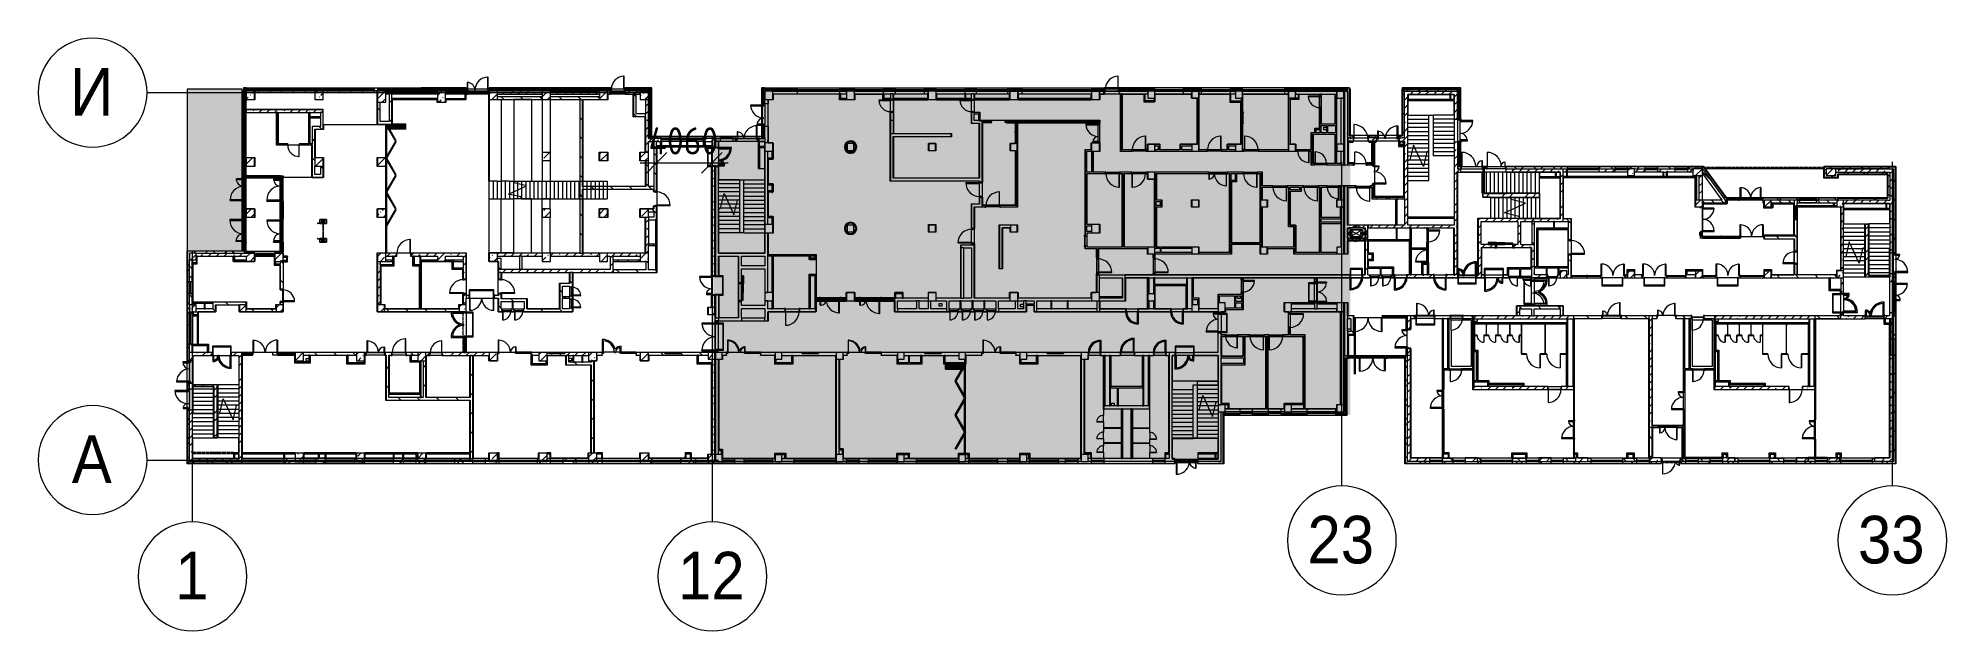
# Model space of a CAD drawing. Header units: millimetres. Extents: x 35770 to 248499, y -12553 to 31000.
# Drawn here: x 100398 to 240636, y -12553 to 31000 of the extents above; entities that cross this region are included whole.
import ezdxf

# ---------------------------------------------------------------- set-up
doc = ezdxf.new("R2010")
doc.units = ezdxf.units.MM
doc.linetypes.add('200_ШТРИХ__ш1_п0_6_', pattern=[1.6, 1, -0.6])
doc.linetypes.add('Осевая', pattern=[3175, 635, -476.25, 1587.5, -476.25])
for name, color, linetype, lineweight in [('A-ANNO-DIMS', 7, 'Continuous', 9), ('A-ANNO-DIMS-1000', 7, 'Continuous', 9), ('A-DETL-2', 7, 'Continuous', 5), ('A-DETL-3', 7, 'Continuous', 30), ('A-DETL-MBND-1', 7, '200_ШТРИХ__ш1_п0_6_', 9), ('A-DOOR-5', 7, 'Continuous', 5), ('A-GENM-8', 7, 'Continuous', 5), ('A-GLAZ-2', 7, 'Continuous', 5), ('A-GLAZ-CURT-3', 7, 'Continuous', 5), ('A-GLAZ-CWMG-3', 7, 'Continuous', 5), ('A-WALL', 7, 'Continuous', 9), ('A-WALL-3', 7, 'Continuous', 5), ('I-WALL-6', 7, 'Continuous', 5), ('M-EQPM-4', 7, 'Continuous', 5), ('S-COLS-2', 7, 'Continuous', 5), ('S-STRS-2', 7, 'Continuous', 5), ('S-STRS-MBND-2', 7, 'Continuous', 5), ('Оси', 7, 'Continuous', 9), ('Оси-1', 7, 'Continuous', 20), ('Оси-2', 7, 'Осевая', 9)]:
    doc.layers.add(name, color=color, linetype=linetype, lineweight=lineweight)
doc.layers.add('A-DETL-GENF-5', color=7, linetype='Continuous', lineweight=9, true_color=0xc0c0c0, transparency=0.4)
for name, color, linetype, lineweight, true_color in [('A-DETL-GENF-6', 7, 'Continuous', 5, 0xaaaaaa), ('A-DETL-GENF-7', 7, 'Continuous', 5, 0xe2e2e2), ('A-DETL-GENF-8', 7, 'Continuous', 5, 0xb7b7b7), ('A-DOOR-3', 7, 'Continuous', 5, 0xaaaaaa), ('A-DOOR-4', 7, 'Continuous', 5, 0xe2e2e2), ('A-DOOR-6', 7, 'Continuous', 5, 0xb7b7b7), ('A-DOOR-7', 7, 'Continuous', 5, 0x737373), ('A-DOOR-FRAM-2', 7, 'Continuous', 5, 0xe2e2e2), ('A-DOOR-FRAM-3', 7, 'Continuous', 5, 0xaaaaaa), ('A-DOOR-FRAM-4', 7, 'Continuous', 5, 0xb7b7b7), ('A-FLOR-2', 7, 'Continuous', 5, 0xaaaaaa), ('A-FLOR-3', 7, 'Continuous', 5, 0xb7b7b7), ('A-GENM-10', 7, 'Continuous', 5, 0x737373), ('A-GENM-9', 7, 'Continuous', 5, 0xe2ddcd), ('A-GLAZ-3', 7, 'Continuous', 5, 0x737373), ('A-GLAZ-CURT-2', 7, 'Continuous', 5, 0x737373), ('A-GLAZ-CWMG-2', 7, 'Continuous', 5, 0x737373), ('A-GLAZ-CWMG-4', 7, 'Continuous', 5, 0x383e42), ('A-WALL-2', 7, 'Continuous', 9, 0x737373), ('A-WALL-4', 7, 'Continuous', 5, 0x737373), ('I-WALL-3', 7, 'Continuous', 9, 0xe7e7e7), ('I-WALL-4', 7, 'Continuous', 5, 0xe7e7e7), ('I-WALL-5', 7, 'Continuous', 5, 0x737373), ('I-WALL-7', 7, 'Continuous', 5, 0x787878), ('M-EQPM-3', 7, 'Continuous', 5, 0x737373), ('S-COLS-3', 7, 'Continuous', 5, 0x737373), ('S-STRS-3', 7, 'Continuous', 5, 0x737373), ('S-STRS-MBND-3', 7, 'Continuous', 5, 0x737373)]:
    doc.layers.add(name, color=color, linetype=linetype, lineweight=lineweight, true_color=true_color)
doc.styles.add('Arial_1', font='arial.ttf', dxfattribs={"width": 0.9, "height": 3500})
doc.styles.add('ISOCPEUR_4', font='isocpeur.ttf', dxfattribs={"width": 0.9, "height": 2000})
doc.dimstyles.new('ISO-2_0_0_9К_Средний_округл2_2', dxfattribs={"dimscale": 304.8, "dimtxt": 1991.962352, "dimasz": 4.92126, "dimexe": 3.937008, "dimexo": 0, "dimgap": 0, "dimtad": 1, "dimdec": 0, "dimrnd": 10, "dimzin": 0, "dimdsep": 46, "dimtxsty": 'ISOCPEUR_4', "dimblk1": 'OBLIQUE', "dimblk2": 'OBLIQUE', "dimsah": 1, "dimcen": 0.09, "dimdle": 3.937008, "dimazin": 0, "dimtfac": 1, "dimtdec": 4, "dimtix": 1, "dimtmove": 0, "dimatfit": 3, "dimfxl": 1, "dimtvp": 1, "dimtolj": 1, "dimtzin": 0, "dimarcsym": 2})
pattern_1 = [(135, (111626.33, 0), (-353.5534, -353.5534), [])]
pattern_2 = [(45, (111626.3, 0), (-570.2463, 570.2463), []), (45, (112196.6, 0), (-570.2463, 570.2463), [1008.062, -201.612, 33.528, -168.084])]
pattern_3 = [(45, (111626.33, 0), (-353.5534, 353.5534), [])]
pattern_4 = [(135, (111626.3, 0), (-707.107, -707.107), [])]
pattern_5 = [(45, (111626.3, 0), (-707.107, 707.107), []), (135, (111626.3, 0), (-707.107, -707.107), [])]
pattern_6 = [(135, (1826.41, 164.685), (-14.14214, -14.14214), []), (225, (1826.41, 164.685), (14.14214, -14.14214), [])]
pattern_7 = [(45, (-296.384, 164.685), (-14.1421, 14.1421), []), (135, (-296.384, 164.685), (-14.1421, -14.1421), [])]
pattern_8 = [(135, (1826.41, 104.685), (-14.14214, -14.14214), []), (225, (1826.41, 104.685), (14.14214, -14.14214), [])]
pattern_9 = [(45, (-296.384, 104.685), (-14.1421, 14.1421), []), (135, (-296.384, 104.685), (-14.1421, -14.1421), [])]
pattern_10 = [(135, (1776.41, 174.685), (-14.14214, -14.14214), []), (225, (1776.41, 174.685), (14.14214, -14.14214), [])]
pattern_11 = [(45, (-346.384, 174.685), (-14.1421, 14.1421), []), (135, (-346.384, 174.685), (-14.1421, -14.1421), [])]
pattern_12 = [(135, (111626.3, 0), (-754.3415, -754.3415), [1066.8, -177.8, 35.56, -177.8]), (135, (111626.3, 753.9), (-754.3415, -754.3415), []), (50, (111626.3, 0), (1275.289, -111.573), [133.35, -1466.85]), (355, (111626.3, 0), (-246.7, 1337.398), [106.68, -1173.48]), (100.451, (111732.6, -9.3), (1028.599, 1225.816), [113.33, -1246.631]), (46.184, (111626.3, 355.6), (1897.554, -294.3), [200.025, -2200.275]), (96.636, (111784.5, 331), (1661.818, 1731.994), [169.995, -1869.946]), (351.184, (111626.3, 355.6), (1661.836, 1731.977), [160.02, -1760.22]), (21, (111804.1, 266.7), (1061.301, -715.857), [133.35, -1466.85]), (326, (111804.1, 266.7), (432.615, 1289.317), [106.68, -1173.48]), (71.451, (111892.6, 207), (1493.92, 573.448), [113.33, -1246.631]), (37.5, (111626.33, 0), (21.6197, 591.8853), [33.528, -1125.728, 33.528, -1157.732, -1177.925]), (37.5, (111626.33, 0), (21.6197, 591.8853), [-2350.516, 33.528, -1144.397]), (7.5, (111626.3, 0), (467.7372, 701.2644), [33.528, -645.668, 33.528, -1099.058, -448.945]), (7.5, (111626.3, 0), (467.7372, 701.2644), [-1811.782, 33.528, -415.417]), (327.5, (111229.83, 0), (949.1365, -40.1032), [33.528, -410.972, 33.528, -1353.312, -1840.23]), (327.5, (111229.83, 0), (949.1365, -40.1032), [-1831.34, 33.528, -1806.702]), (317.5, (111052, 0), (1036.905, 177.986), [33.528, -544.322, 33.528, -887.476, -1306.83]), (317.5, (111052, 0), (1036.905, 177.986), [-1498.854, 33.528, -1273.302])]
pattern_13 = [(135, (1471.41, 189.685), (-14.14214, -14.14214), []), (225, (1471.41, 189.685), (14.14214, -14.14214), [])]
pattern_14 = [(45, (-651.384, 189.685), (-14.1421, 14.1421), []), (135, (-651.384, 189.685), (-14.1421, -14.1421), [])]
pattern_15 = [(45, (111626.3, 0), (-855.369, 855.369), []), (45, (112196.6, 0), (-855.369, 855.369), [])]
pattern_16 = [(135, (1751.41, 174.685), (-14.14214, -14.14214), []), (225, (1751.41, 174.685), (14.14214, -14.14214), [])]
pattern_17 = [(45, (-371.384, 174.685), (-14.1421, 14.1421), []), (135, (-371.384, 174.685), (-14.1421, -14.1421), [])]
pattern_18 = [(135, (1826.41, 174.685), (-14.14214, -14.14214), []), (225, (1826.41, 174.685), (14.14214, -14.14214), [])]
pattern_19 = [(45, (-296.384, 174.685), (-14.1421, 14.1421), []), (135, (-296.384, 174.685), (-14.1421, -14.1421), [])]
pattern_20 = [(135, (1751.41, 164.685), (-14.14214, -14.14214), []), (225, (1751.41, 164.685), (14.14214, -14.14214), [])]
pattern_21 = [(45, (-371.384, 164.685), (-14.1421, 14.1421), []), (135, (-371.384, 164.685), (-14.1421, -14.1421), [])]
pattern_22 = [(135, (1951.41, 124.685), (-14.14214, -14.14214), []), (225, (1951.41, 124.685), (14.14214, -14.14214), [])]
pattern_23 = [(45, (-171.384, 124.685), (-14.1421, 14.1421), []), (135, (-171.384, 124.685), (-14.1421, -14.1421), [])]
pattern_24 = [(135, (1951.41, 164.685), (-14.14214, -14.14214), []), (225, (1951.41, 164.685), (14.14214, -14.14214), [])]
pattern_25 = [(45, (-171.384, 164.685), (-14.1421, 14.1421), []), (135, (-171.384, 164.685), (-14.1421, -14.1421), [])]
pattern_26 = [(135, (1526.41, 143.685), (-14.14214, -14.14214), []), (225, (1526.41, 143.685), (14.14214, -14.14214), [])]
pattern_27 = [(45, (-596.384, 143.685), (-14.1421, 14.1421), []), (135, (-596.384, 143.685), (-14.1421, -14.1421), [])]
pattern_28 = [(45, (111626.3, 0), (-1060.66, 1060.66), []), (135, (111626.3, 0), (-1060.66, -1060.66), [])]

msp = doc.modelspace()

# ---------------------------------------------------------------- texts
at = {"layer": 'Оси', "char_height": 3500, "attachment_point": 1, "style": 'Arial_1'}
for s, insert, width in [('\\fArial|b0|i0|c204|p34|;\\W.9;И', (102752.8, 28810.4), 3896.201), ('\\fArial|b0|i0|c204|p34|;\\W.9;А', (102869.8, 1810.4), 3607.594), ('23', (193660.2, -4099.8), 6060.757), ('33', (234110.2, -4099.8), 6060.757), ('\\fArial|b0|i0|c204|p34|;\\W.9;1', (110461.2, -6746.4), 3030.379), ('12', (147410.2, -6746.4), 6060.757)]:
    msp.add_mtext(s, dxfattribs=dict(at, insert=insert, width=width))

# ---------------------------------------------------------------- blocks, each defined once
blk = doc.blocks.new('BSC_Колонна _Прямоугольная - 600х600-23286269-1_4_2_птичка')
at = {"layer": 'S-COLS-2'}
h = blk.add_hatch(dxfattribs=at)
h.set_pattern_fill('FP_133', color=256, style=0, pattern_type=2)
h.set_pattern_definition([(45, (-29509.74, -7600), (-570.246, 570.246), []), (45, (-28939.5, -7600), (-570.246, 570.246), [1008.063, -201.613, 33.528, -168.085])])
h.paths.add_polyline_path([(119, -300), (300, -300), (300, 300), (-300, 300), (-300, -300), (100, -300)])
for p, q in [((300, 300), (-300, 300)), ((-300, 300), (-300, -300)), ((300, -300), (300, 300)), ((-300, -300), (300, -300))]:
    blk.add_line(p, q, dxfattribs=at)
blk = doc.blocks.new('BSC_Колонна _Прямоугольная - 500х500-23286270-1_4_2_птичка')
at = {"layer": 'S-COLS-3'}
for p, q in [((250, 250), (-250, 250)), ((-250, 250), (-250, -250)), ((250, -250), (250, 250)), ((-250, -250), (250, -250))]:
    blk.add_line(p, q, dxfattribs=at)
blk = doc.blocks.new('BSC_Колонна _Прямоугольная - 600х600-V141-1_4_2_птичка')
at = {"layer": 'S-COLS-2'}
h = blk.add_hatch(dxfattribs=at)
h.set_pattern_fill('FP_134', color=256, style=0, pattern_type=2)
h.set_pattern_definition([(45, (-25860, -200), (-570.246, 570.246), []), (45, (-25289.75, -200), (-570.246, 570.246), [1008.063, -201.613, 33.528, -168.085])])
h.paths.add_polyline_path([(300, -300), (300, 300), (-300, 300), (-300, -300), (167, -300)])
for p, q in [((300, 300), (-300, 300)), ((-300, 300), (-300, -300)), ((300, -300), (300, 300)), ((-300, -300), (300, -300))]:
    blk.add_line(p, q, dxfattribs=at)
blk = doc.blocks.new('BSC_Колонна _Прямоугольная - 600х600-V142-1_4_2_птичка')
at = {"layer": 'S-COLS-2'}
h = blk.add_hatch(dxfattribs=at)
h.set_pattern_fill('FP_135', color=256, style=0, pattern_type=2)
h.set_pattern_definition([(45, (-29509.74, -200), (-570.246, 570.246), []), (45, (-28939.5, -200), (-570.246, 570.246), [1008.063, -201.613, 33.528, -168.085])])
h.paths.add_polyline_path([(-300, -300), (300, -300), (300, 300), (-300, 300), (-300, -280)])
for p, q in [((300, 300), (-300, 300)), ((-300, 300), (-300, -300)), ((300, -300), (300, 300)), ((-300, -300), (300, -300))]:
    blk.add_line(p, q, dxfattribs=at)
blk = doc.blocks.new('BSC_Колонна _Прямоугольная - 500х500-V143-1_4_2_птичка')
at = {"layer": 'S-COLS-3'}
for p, q in [((250, 250), (-250, 250)), ((-250, 250), (-250, -250)), ((250, -241), (250, 250)), ((-250, -250), (247, -250))]:
    blk.add_line(p, q, dxfattribs=at)
blk = doc.blocks.new('BSC_Колонна _Прямоугольная - 500х500-V144-1_4_2_птичка')
at = {"layer": 'S-COLS-3'}
for p, q in [((220, 250), (-250, 250)), ((-250, 250), (-250, -250)), ((250, -250), (250, 22)), ((-250, -250), (250, -250))]:
    blk.add_line(p, q, dxfattribs=at)
blk = doc.blocks.new('BSC_Колонна _Прямоугольная - 600х600-23205240-1_4_2_птичка')
at = {"layer": 'S-COLS-3'}
for p, q in [((300, 300), (-300, 300)), ((-300, 300), (-300, -300)), ((300, -300), (300, 300)), ((-300, -300), (300, -300))]:
    blk.add_line(p, q, dxfattribs=at)
blk = doc.blocks.new('BSC_Колонна _Прямоугольная - 600х800-24078684-1_4_2_птичка')
at = {"layer": 'S-COLS-2'}
h = blk.add_hatch(dxfattribs=at)
h.set_pattern_fill('FP_136', color=256, style=0, pattern_type=2)
h.set_pattern_definition([(45, (-14010, -26700), (-570.246, 570.246), []), (45, (-13439.75, -26700), (-570.246, 570.246), [1008.063, -201.613, 33.528, -168.085])])
h.paths.add_polyline_path([(300, -400), (300, 400), (-300, 400), (-300, -400), (273, -400)])
for p, q in [((300, 400), (-300, 400)), ((-300, 400), (-300, -400)), ((300, -400), (300, 400)), ((-300, -400), (300, -400))]:
    blk.add_line(p, q, dxfattribs=at)
blk = doc.blocks.new('BSC_Колонна _Прямоугольная - 600х600-V145-1_4_2_птичка')
at = {"layer": 'S-COLS-2'}
h = blk.add_hatch(dxfattribs=at)
h.set_pattern_fill('FP_140', color=256, style=0, pattern_type=2)
h.set_pattern_definition([(45, (-14010, -14900), (-570.246, 570.246), []), (45, (-13439.75, -14900), (-570.246, 570.246), [1008.062, -201.612, 33.528, -168.084])])
h.paths.add_polyline_path([(-300, -300), (300, -300), (300, 300), (-300, 300), (-300, -232)])
for p, q in [((300, 300), (-300, 300)), ((-300, 300), (-300, -300)), ((300, -300), (300, 300)), ((-300, -300), (300, -300))]:
    blk.add_line(p, q, dxfattribs=at)
blk = doc.blocks.new('BSC_Колонна _Прямоугольная - 600х600-23295697-1_4_2_птичка')
at = {"layer": 'S-COLS-2'}
h = blk.add_hatch(dxfattribs=at)
h.set_pattern_fill('FP_141', color=256, style=0, pattern_type=2)
h.set_pattern_definition([(45, (-14010, -18150), (-570.246, 570.246), []), (45, (-13439.75, -18150), (-570.246, 570.246), [1008.062, -201.612, 33.528, -168.084])])
h.paths.add_polyline_path([(-274, -300), (300, -300), (300, 300), (-300, 300), (-300, -300)])
for p, q in [((300, 300), (-300, 300)), ((-300, 300), (-300, -300)), ((300, -300), (300, 300)), ((-300, -300), (300, -300))]:
    blk.add_line(p, q, dxfattribs=at)
blk = doc.blocks.new('BSC_Колонна _Прямоугольная - 600х600-V146-1_4_2_птичка')
at = {"layer": 'S-COLS-2'}
h = blk.add_hatch(dxfattribs=at)
h.set_pattern_fill('FP_142', color=256, style=0, pattern_type=2)
h.set_pattern_definition([(45, (-14010, -21900), (-570.246, 570.246), []), (45, (-13439.75, -21900), (-570.246, 570.246), [1008.063, -201.613, 33.528, -168.085])])
h.paths.add_polyline_path([(-300, -300), (300, -300), (300, 300), (-300, 300), (-300, -108)])
for p, q in [((300, 300), (-300, 300)), ((-300, 300), (-300, -300)), ((300, -300), (300, 300)), ((-300, -300), (300, -300))]:
    blk.add_line(p, q, dxfattribs=at)
blk = doc.blocks.new('BSC_Колонна _Прямоугольная - 600х600-V147-1_4_2_птичка')
at = {"layer": 'S-COLS-2'}
h = blk.add_hatch(dxfattribs=at)
h.set_pattern_fill('FP_143', color=256, style=0, pattern_type=2)
h.set_pattern_definition([(45, (-25860, -7600), (-570.246, 570.246), []), (45, (-25289.75, -7600), (-570.246, 570.246), [1008.063, -201.613, 33.528, -168.085])])
h.paths.add_polyline_path([(300, -300), (300, 300), (-300, 300), (-300, -300), (167, -300)])
for p, q in [((300, 300), (-300, 300)), ((-300, 300), (-300, -300)), ((300, -300), (300, 300)), ((-300, -300), (300, -300))]:
    blk.add_line(p, q, dxfattribs=at)
blk = doc.blocks.new('BSC_Колонна _Прямоугольная - 600х600-V148-1_4_2_птичка')
at = {"layer": 'S-COLS-2'}
h = blk.add_hatch(dxfattribs=at)
h.set_pattern_fill('FP_144', color=256, style=0, pattern_type=2)
h.set_pattern_definition([(45, (-26110, -26800), (-570.246, 570.246), []), (45, (-25539.75, -26800), (-570.246, 570.246), [1008.063, -201.613, 33.528, -168.085])])
h.paths.add_polyline_path([(-83, -300), (300, -300), (300, 300), (-300, 300), (-300, -300)])
for p, q in [((300, 300), (-300, 300)), ((-300, 300), (-300, -300)), ((300, -300), (300, 300)), ((-300, -300), (300, -300))]:
    blk.add_line(p, q, dxfattribs=at)
blk = doc.blocks.new('BSC_Колонна _Прямоугольная - 600х600-V149-1_4_2_птичка')
at = {"layer": 'S-COLS-2'}
h = blk.add_hatch(dxfattribs=at)
h.set_pattern_fill('FP_145', color=256, style=0, pattern_type=2)
h.set_pattern_definition([(45, (-26110, -14900), (-570.246, 570.246), []), (45, (-25539.75, -14900), (-570.246, 570.246), [1008.063, -201.613, 33.528, -168.085])])
h.paths.add_polyline_path([(300, -300), (300, 300), (-300, 300), (-300, -300), (-83, -300)])
for p, q in [((300, 300), (-300, 300)), ((-300, 300), (-300, -300)), ((300, -300), (300, 300)), ((-300, -300), (300, -300))]:
    blk.add_line(p, q, dxfattribs=at)
blk = doc.blocks.new('BSC_Колонна _Прямоугольная - 500х500-23287078-1_4_2_птичка')
at = {"layer": 'S-COLS-3'}
for p, q in [((250, 250), (-250, 250)), ((-250, 250), (-250, -250)), ((250, -250), (250, 250)), ((-250, -250), (250, -250))]:
    blk.add_line(p, q, dxfattribs=at)
blk = doc.blocks.new('110_Дверь_СКБ_1Ст_Внутренняя1 - Д-8 950x2100h_охрана-31784688-1_4_2_птичка')
at = {"layer": 'A-DOOR-3'}
h = blk.add_hatch(dxfattribs=at)
h.set_pattern_fill('FP_30', color=256, style=0, pattern_type=2)
h.set_pattern_definition(pattern_6)
h.paths.add_polyline_path([(462.5, 100), (462.5, -100), (487.5, -100), (487.5, 100)])
at = {"layer": 'A-DOOR-4'}
h = blk.add_hatch(color=256, dxfattribs=at)
h.paths.add_polyline_path([(462.5, 100), (437.5, 100), (447.5, 20), (462.5, 20)])
h.paths.add_polyline_path([(-422.5, 100), (-437.5, 100), (-437.5, 20), (-402.5, 20), (-412.5, 100)])
at = {"layer": 'A-DOOR-FRAM-2'}
for points in [[(-437.5, 20), (-437.5, -100), (-422.5, -100), (-422.5, 20)], [(397.5, 950), (408.3, 100), (437.5, 107.4), (437.5, 950)], [(447.5, 108), (447.5, 100), (462.5, 108)], [(447.5, 20), (447.5, -100), (462.5, -100), (462.5, 20)]]:
    blk.add_hatch(color=256, dxfattribs=at).paths.add_polyline_path(points)
at = {"layer": 'A-DOOR-FRAM-3'}
h = blk.add_hatch(dxfattribs=at)
h.set_pattern_fill('FP_31', color=256, style=0, pattern_type=2)
h.set_pattern_definition(pattern_7)
h.paths.add_polyline_path([(-437.5, 100), (-462.5, 100), (-462.5, -100), (-437.5, -100), (-437.5, -5.3)])
at = {"layer": 'A-DOOR-3'}
for p, q in [((437.5, 950), (397.5, 950)), ((397.5, 950), (397.5, 100)), ((397.5, 100), (437.5, 100)), ((437.5, 100), (437.5, 950))]:
    blk.add_line(p, q, dxfattribs=at)
blk.add_arc((437.5, 100), 850, 90, 180, dxfattribs=at)
at = {"layer": 'A-DOOR-FRAM-3'}
for p, q in [((-422.5, 108), (-492.5, 108)), ((-492.5, 108), (-492.5, 100)), ((-492.5, 100), (-422.5, 100)), ((-437.5, 100), (-462.5, 100)), ((-462.5, 100), (-462.5, -100)), ((-412.5, 100), (-437.5, 100)), ((-437.5, 100), (-437.5, 20)), ((-437.5, -100), (-437.5, 100)), ((-422.5, 100), (-437.5, 100)), ((-437.5, 100), (-437.5, 99)), ((-437.5, 99), (-422.5, 99)), ((-437.5, 20), (-402.5, 20)), ((-422.5, 20), (-437.5, 20)), ((-437.5, 20), (-437.5, -100)), ((-422.5, 100), (-422.5, 108)), ((-422.5, 99), (-422.5, 100)), ((-422.5, -100), (-422.5, 20)), ((-412.5, 60), (-412.5, 100)), ((-402.5, 60), (-412.5, 60)), ((-402.5, 20), (-402.5, 60)), ((437.5, 60), (427.5, 60)), ((427.5, 60), (427.5, 20)), ((427.5, 20), (462.5, 20)), ((437.5, 100), (437.5, 60)), ((462.5, 100), (437.5, 100)), ((517.5, 108), (447.5, 108)), ((447.5, 108), (447.5, 100)), ((462.5, 100), (447.5, 100)), ((447.5, 100), (447.5, 99)), ((447.5, 100), (517.5, 100)), ((447.5, 99), (462.5, 99)), ((462.5, 20), (447.5, 20)), ((447.5, 20), (447.5, -100)), ((462.5, 20), (462.5, 100)), ((487.5, 100), (462.5, 100)), ((462.5, 100), (462.5, -100)), ((462.5, 99), (462.5, 100)), ((462.5, -100), (462.5, 20)), ((487.5, -100), (487.5, 100)), ((517.5, 100), (517.5, 108)), ((-422.5, -100), (-492.5, -100)), ((-492.5, -100), (-492.5, -108)), ((-492.5, -108), (-422.5, -108)), ((-462.5, -100), (-437.5, -100)), ((-437.5, -100), (-422.5, -100)), ((-422.5, -108), (-422.5, -100)), ((447.5, -100), (462.5, -100)), ((517.5, -100), (447.5, -100)), ((447.5, -100), (447.5, -108)), ((447.5, -108), (517.5, -108)), ((462.5, -100), (487.5, -100)), ((517.5, -108), (517.5, -100))]:
    blk.add_line(p, q, dxfattribs=at)
blk = doc.blocks.new('110_Дверь_СКБ_1Ст_Внутренняя1 - Д-8 950x2100h_охрана-32224770-1_4_2_птичка')
at = {"layer": 'A-DOOR-3'}
h = blk.add_hatch(dxfattribs=at)
h.set_pattern_fill('FP_146', color=256, style=0, pattern_type=2)
h.set_pattern_definition(pattern_8)
h.paths.add_polyline_path([(487, 40), (462, 40), (462, -40), (487, -40), (487, 40)])
at = {"layer": 'A-DOOR-4'}
h = blk.add_hatch(color=256, dxfattribs=at)
h.paths.add_polyline_path([(462, 40), (437, 40), (437, -40), (462, -40)])
h.paths.add_polyline_path([(-438, 40), (-438, -40), (-403, -40), (-423, 40)])
at = {"layer": 'A-DOOR-FRAM-2'}
blk.add_hatch(color=256, dxfattribs=at).paths.add_polyline_path([(437, 890), (397, 890), (397, 40), (437, 40), (437, 550)])
at = {"layer": 'A-DOOR-FRAM-3'}
h = blk.add_hatch(dxfattribs=at)
h.set_pattern_fill('FP_147', color=256, style=0, pattern_type=2)
h.set_pattern_definition(pattern_9)
h.paths.add_polyline_path([(-463, 40), (-463, -40), (-438, -40), (-438, 40)])
at = {"layer": 'A-DOOR-3'}
for p, q in [((437, 890), (397, 890)), ((397, 890), (397, 40)), ((397, 40), (437, 40)), ((437, 40), (437, 890))]:
    blk.add_line(p, q, dxfattribs=at)
blk.add_arc((437, 40), 850, 90, 180, dxfattribs=at)
at = {"layer": 'A-DOOR-FRAM-3'}
for p, q in [((-423, 48), (-493, 48)), ((-493, 48), (-493, 40)), ((-493, 40), (-423, 40)), ((-438, 40), (-463, 40)), ((-463, 40), (-463, -40)), ((-413, 40), (-438, 40)), ((-438, 40), (-438, -40)), ((-438, -40), (-438, 40)), ((-423, 40), (-438, 40)), ((-438, 40), (-438, 39)), ((-438, 39), (-423, 39)), ((-423, 40), (-423, 48)), ((-423, 39), (-423, 40)), ((-413, 0), (-413, 40)), ((-403, 0), (-413, 0)), ((-403, -40), (-403, 0)), ((437, 0), (427, 0)), ((427, 0), (427, -40)), ((437, 40), (437, 0)), ((462, 40), (437, 40)), ((517, 48), (447, 48)), ((447, 48), (447, 40)), ((462, 40), (447, 40)), ((447, 40), (447, 39)), ((447, 40), (517, 40)), ((447, 39), (462, 39)), ((462, -40), (462, 40)), ((487, 40), (462, 40)), ((462, 40), (462, -40)), ((462, 39), (462, 40)), ((487, -40), (487, 40)), ((517, 40), (517, 48)), ((-423, -40), (-493, -40)), ((-493, -40), (-493, -48)), ((-493, -48), (-423, -48)), ((-463, -40), (-438, -40)), ((-423, -39), (-438, -39)), ((-438, -39), (-438, -40)), ((-438, -40), (-403, -40)), ((-438, -40), (-423, -40)), ((-423, -40), (-423, -39)), ((-423, -48), (-423, -40)), ((427, -40), (462, -40)), ((462, -39), (447, -39)), ((447, -39), (447, -40)), ((447, -40), (462, -40)), ((517, -40), (447, -40)), ((447, -40), (447, -48)), ((447, -48), (517, -48)), ((462, -40), (462, -39)), ((462, -40), (487, -40)), ((517, -48), (517, -40))]:
    blk.add_line(p, q, dxfattribs=at)
blk = doc.blocks.new('110_Дверь_СКБ_1Ст_Внутренняя1 - Д-7а_л__950x2100h_Туалет-32220591-1_4_2_птичка')
at = {"layer": 'A-DOOR-3'}
h = blk.add_hatch(dxfattribs=at)
h.set_pattern_fill('FP_148', color=256, style=0, pattern_type=2)
h.set_pattern_definition(pattern_10)
h.paths.add_polyline_path([(537.5, 110), (512.5, 110), (512.5, -110), (537.5, -110)])
at = {"layer": 'A-DOOR-4'}
h = blk.add_hatch(color=256, dxfattribs=at)
h.paths.add_polyline_path([(-472.5, 110), (-487.5, 110), (-487.5, 30), (-452.5, 30), (-462.5, 110)])
h.paths.add_polyline_path([(512.5, 110), (487.5, 110), (497.5, 30), (512.5, 30)])
at = {"layer": 'A-DOOR-FRAM-2'}
for points in [[(-487.5, 30), (-487.5, -110), (-472.5, -110), (-472.5, 30)], [(447.5, 1060), (456.7, 110), (487.5, 117.6), (487.5, 1060)], [(497.5, 30), (497.5, -110), (512.5, -110), (512.5, 30)], [(-542.5, -110), (-542.5, -118), (-512.5, -110)]]:
    blk.add_hatch(color=256, dxfattribs=at).paths.add_polyline_path(points)
at = {"layer": 'A-DOOR-FRAM-3'}
h = blk.add_hatch(dxfattribs=at)
h.set_pattern_fill('FP_149', color=256, style=0, pattern_type=2)
h.set_pattern_definition(pattern_11)
h.paths.add_polyline_path([(-512.5, 110), (-512.5, -110), (-487.5, -110), (-487.5, 110)])
at = {"layer": 'A-DOOR-3'}
for p, q in [((487.5, 1060), (447.5, 1060)), ((447.5, 1060), (447.5, 110)), ((447.5, 110), (487.5, 110)), ((487.5, 110), (487.5, 1060))]:
    blk.add_line(p, q, dxfattribs=at)
blk.add_arc((487.5, 110), 950, 90, 180, dxfattribs=at)
at = {"layer": 'A-DOOR-FRAM-3'}
for p, q in [((-472.5, 118), (-542.5, 118)), ((-542.5, 118), (-542.5, 110)), ((-542.5, 110), (-472.5, 110)), ((-487.5, 110), (-512.5, 110)), ((-512.5, 110), (-512.5, -110)), ((-462.5, 110), (-487.5, 110)), ((-487.5, 110), (-487.5, 30)), ((-487.5, -110), (-487.5, 110)), ((-472.5, 110), (-487.5, 110)), ((-487.5, 110), (-487.5, 109)), ((-487.5, 109), (-472.5, 109)), ((-487.5, 30), (-452.5, 30)), ((-472.5, 30), (-487.5, 30)), ((-487.5, 30), (-487.5, -110)), ((-472.5, 110), (-472.5, 118)), ((-472.5, 109), (-472.5, 110)), ((-472.5, -110), (-472.5, 30)), ((-462.5, 70), (-462.5, 110)), ((-452.5, 70), (-462.5, 70)), ((-452.5, 30), (-452.5, 70)), ((487.5, 70), (477.5, 70)), ((477.5, 70), (477.5, 30)), ((477.5, 30), (512.5, 30)), ((487.5, 110), (487.5, 70)), ((512.5, 110), (487.5, 110)), ((567.5, 118), (497.5, 118)), ((497.5, 118), (497.5, 110)), ((512.5, 110), (497.5, 110)), ((497.5, 110), (497.5, 109)), ((497.5, 110), (567.5, 110)), ((497.5, 109), (512.5, 109)), ((512.5, 30), (497.5, 30)), ((497.5, 30), (497.5, -110)), ((512.5, 30), (512.5, 110)), ((537.5, 110), (512.5, 110)), ((512.5, 110), (512.5, -110)), ((512.5, 109), (512.5, 110)), ((512.5, -110), (512.5, 30)), ((537.5, -110), (537.5, 110)), ((567.5, 110), (567.5, 118)), ((-472.5, -110), (-542.5, -110)), ((-542.5, -110), (-542.5, -118)), ((-542.5, -118), (-472.5, -118)), ((-512.5, -110), (-487.5, -110)), ((-487.5, -110), (-472.5, -110)), ((-472.5, -118), (-472.5, -110)), ((497.5, -110), (512.5, -110)), ((567.5, -110), (497.5, -110)), ((497.5, -110), (497.5, -118)), ((497.5, -118), (567.5, -118)), ((512.5, -110), (537.5, -110)), ((567.5, -118), (567.5, -110))]:
    blk.add_line(p, q, dxfattribs=at)
blk = doc.blocks.new('110_Дверь_СКБ_1Ст_Внутренняя1 - Д-8 950x2100h_охрана-V150-1_4_2_птичка')
at = {"layer": 'A-DOOR-3'}
h = blk.add_hatch(dxfattribs=at)
h.set_pattern_fill('FP_30', color=256, style=0, pattern_type=2)
h.set_pattern_definition(pattern_6)
h.paths.add_polyline_path([(487.5, 100), (462.5, 100), (462.5, -100), (487.5, -100), (487.5, 13.7)])
at = {"layer": 'A-DOOR-4'}
h = blk.add_hatch(color=256, dxfattribs=at)
h.paths.add_polyline_path([(462.5, 100), (437.5, 100), (447.5, 20), (462.5, 20)])
h.paths.add_polyline_path([(-437.5, 100), (-437.5, 20), (-402.6, 20.4), (-422.5, 100)])
at = {"layer": 'A-DOOR-FRAM-2'}
for points in [[(-437.5, 20), (-437.5, -100), (-422.5, -100), (-422.5, 20)], [(437.5, 950), (397.5, 950), (397.5, 100), (437.5, 100), (437.5, 320)], [(447.5, 20), (447.5, -100), (462.5, -100), (462.5, 20)], [(-492.5, -100), (-492.5, -108), (-462.5, -100)]]:
    blk.add_hatch(color=256, dxfattribs=at).paths.add_polyline_path(points)
at = {"layer": 'A-DOOR-FRAM-3'}
h = blk.add_hatch(dxfattribs=at)
h.set_pattern_fill('FP_31', color=256, style=0, pattern_type=2)
h.set_pattern_definition(pattern_7)
h.paths.add_polyline_path([(-437.5, 100), (-462.5, 100), (-462.5, -100), (-437.5, -100), (-437.5, 16.5)])
at = {"layer": 'A-DOOR-3'}
for p, q in [((437.5, 950), (397.5, 950)), ((397.5, 950), (397.5, 100)), ((397.5, 100), (437.5, 100)), ((437.5, 100), (437.5, 950))]:
    blk.add_line(p, q, dxfattribs=at)
blk.add_arc((437.5, 100), 850, 90, 180, dxfattribs=at)
at = {"layer": 'A-DOOR-FRAM-3'}
for p, q in [((-422.5, 108), (-492.5, 108)), ((-492.5, 108), (-492.5, 100)), ((-492.5, 100), (-422.5, 100)), ((-437.5, 100), (-462.5, 100)), ((-462.5, 100), (-462.5, -100)), ((-412.5, 100), (-437.5, 100)), ((-437.5, 100), (-437.5, 20)), ((-437.5, -100), (-437.5, 100)), ((-422.5, 100), (-437.5, 100)), ((-437.5, 100), (-437.5, 99)), ((-437.5, 99), (-422.5, 99)), ((-437.5, 20), (-402.5, 20)), ((-422.5, 20), (-437.5, 20)), ((-437.5, 20), (-437.5, -100)), ((-422.5, 100), (-422.5, 108)), ((-422.5, 99), (-422.5, 100)), ((-422.5, -100), (-422.5, 20)), ((-412.5, 60), (-412.5, 100)), ((-402.5, 60), (-412.5, 60)), ((-402.5, 20), (-402.5, 60)), ((437.5, 60), (427.5, 60)), ((427.5, 60), (427.5, 20)), ((427.5, 20), (462.5, 20)), ((437.5, 100), (437.5, 60)), ((462.5, 100), (437.5, 100)), ((517.5, 108), (447.5, 108)), ((447.5, 108), (447.5, 100)), ((462.5, 100), (447.5, 100)), ((447.5, 100), (447.5, 99)), ((447.5, 100), (517.5, 100)), ((447.5, 99), (462.5, 99)), ((462.5, 20), (447.5, 20)), ((447.5, 20), (447.5, -100)), ((462.5, 20), (462.5, 100)), ((487.5, 100), (462.5, 100)), ((462.5, 100), (462.5, -100)), ((462.5, 99), (462.5, 100)), ((462.5, -100), (462.5, 20)), ((487.5, -100), (487.5, 100)), ((517.5, 100), (517.5, 108)), ((-422.5, -100), (-492.5, -100)), ((-492.5, -100), (-492.5, -108)), ((-492.5, -108), (-422.5, -108)), ((-462.5, -100), (-437.5, -100)), ((-437.5, -100), (-422.5, -100)), ((-422.5, -108), (-422.5, -100)), ((447.5, -100), (462.5, -100)), ((517.5, -100), (447.5, -100)), ((447.5, -100), (447.5, -108)), ((447.5, -108), (517.5, -108)), ((462.5, -100), (487.5, -100)), ((517.5, -108), (517.5, -100))]:
    blk.add_line(p, q, dxfattribs=at)
blk = doc.blocks.new('110_Дверь_СКБ_1Ст_Внутренняя1 - Д-8 950x2100h_охрана-V151-1_4_2_птичка')
at = {"layer": 'A-DOOR-3'}
h = blk.add_hatch(dxfattribs=at)
h.set_pattern_fill('FP_146', color=256, style=0, pattern_type=2)
h.set_pattern_definition(pattern_8)
h.paths.add_polyline_path([(462, 40), (462, -40), (487, -40), (486, 40)])
at = {"layer": 'A-DOOR-4'}
h = blk.add_hatch(color=256, dxfattribs=at)
h.paths.add_polyline_path([(-413, 40), (-438, 40), (-438, -40), (-403, -40), (-413, 0)])
h.paths.add_polyline_path([(437, 40), (437, -40), (462, -40), (462, 40)])
at = {"layer": 'A-DOOR-FRAM-2'}
for points in [[(397, 890), (397, 40), (437, 40), (437, 890)], [(447, 48), (447, 40), (462, 48)]]:
    blk.add_hatch(color=256, dxfattribs=at).paths.add_polyline_path(points)
at = {"layer": 'A-DOOR-FRAM-3'}
h = blk.add_hatch(dxfattribs=at)
h.set_pattern_fill('FP_147', color=256, style=0, pattern_type=2)
h.set_pattern_definition(pattern_9)
h.paths.add_polyline_path([(-463, 40), (-463, -40), (-438, -40), (-438, 40)])
at = {"layer": 'A-DOOR-3'}
for p, q in [((437, 890), (397, 890)), ((397, 890), (397, 40)), ((397, 40), (437, 40)), ((437, 40), (437, 890))]:
    blk.add_line(p, q, dxfattribs=at)
blk.add_arc((437, 40), 850, 90, 180, dxfattribs=at)
at = {"layer": 'A-DOOR-FRAM-3'}
for p, q in [((-423, 48), (-493, 48)), ((-493, 48), (-493, 40)), ((-493, 40), (-423, 40)), ((-438, 40), (-463, 40)), ((-463, 40), (-463, -40)), ((-413, 40), (-438, 40)), ((-438, 40), (-438, -40)), ((-438, -40), (-438, 40)), ((-423, 40), (-438, 40)), ((-438, 40), (-438, 39)), ((-438, 39), (-423, 39)), ((-423, 40), (-423, 48)), ((-423, 39), (-423, 40)), ((-413, 0), (-413, 40)), ((-403, 0), (-413, 0)), ((-403, -40), (-403, 0)), ((437, 0), (427, 0)), ((427, 0), (427, -40)), ((437, 40), (437, 0)), ((462, 40), (437, 40)), ((517, 48), (447, 48)), ((447, 48), (447, 40)), ((462, 40), (447, 40)), ((447, 40), (447, 39)), ((447, 40), (517, 40)), ((447, 39), (462, 39)), ((462, -40), (462, 40)), ((487, 40), (462, 40)), ((462, 40), (462, -40)), ((462, 39), (462, 40)), ((487, -40), (487, 40)), ((517, 40), (517, 48)), ((-423, -40), (-493, -40)), ((-493, -40), (-493, -48)), ((-493, -48), (-423, -48)), ((-463, -40), (-438, -40)), ((-423, -39), (-438, -39)), ((-438, -39), (-438, -40)), ((-438, -40), (-403, -40)), ((-438, -40), (-423, -40)), ((-423, -40), (-423, -39)), ((-423, -48), (-423, -40)), ((427, -40), (462, -40)), ((462, -39), (447, -39)), ((447, -39), (447, -40)), ((447, -40), (462, -40)), ((517, -40), (447, -40)), ((447, -40), (447, -48)), ((447, -48), (517, -48)), ((462, -40), (462, -39)), ((462, -40), (487, -40)), ((517, -48), (517, -40))]:
    blk.add_line(p, q, dxfattribs=at)
blk = doc.blocks.new('110_Дверь_СКБ_2Ст - Д-2а_л_ Из коридора на лестницу-32216062-1_4_2_птичка')
at = {"layer": 'A-DOOR-4'}
h = blk.add_hatch(color=256, dxfattribs=at)
h.paths.add_polyline_path([(652.5, 20), (712.5, 20), (712.5, 100), (662.5, 100), (662.5, 50)])
h.paths.add_polyline_path([(-687.5, 20), (-627.5, 20), (-637.5, 50), (-637.5, 100), (-687.5, 100)])
for points in [[(-587.5, 100), (-587.5, 500), (-637.5, 500), (-637.5, 100)], [(612.5, 100), (662.5, 107.6), (662.5, 1000), (612.5, 1000), (612.5, 120)], [(712.5, -100), (712.5, 20), (697.5, 20), (697.5, -100)]]:
    blk.add_hatch(color=256, dxfattribs=at).paths.add_polyline_path(points)
at = {"layer": 'A-DOOR-FRAM-2'}
blk.add_hatch(color=256, dxfattribs=at).paths.add_polyline_path([(-687.5, -100), (-672.5, -100), (-672.5, 20), (-687.5, 20)])
at = {"layer": 'A-DOOR-3'}
for p, q in [((-637.5, 500), (-637.5, 100)), ((-587.5, 500), (-637.5, 500)), ((-637.5, 100), (-587.5, 100)), ((-587.5, 100), (-587.5, 500)), ((662.5, 1000), (612.5, 1000)), ((612.5, 1000), (612.5, 100)), ((612.5, 100), (662.5, 100)), ((662.5, 100), (662.5, 1000))]:
    blk.add_line(p, q, dxfattribs=at)
for centre, radius, start, end in [((-637.5, 100), 400, 360, 90), ((662.5, 100), 900, 90, 180)]:
    blk.add_arc(centre, radius, start, end, dxfattribs=at)
at = {"layer": 'A-DOOR-FRAM-3'}
for p, q in [((-672.5, 108), (-742.5, 108)), ((-742.5, 108), (-742.5, 100)), ((-742.5, 100), (-672.5, 100)), ((-637.5, 100), (-687.5, 100)), ((-687.5, 100), (-687.5, 20)), ((-687.5, 20), (-627.5, 20)), ((-672.5, 20), (-687.5, 20)), ((-687.5, 20), (-687.5, -100)), ((-672.5, 100), (-672.5, 108)), ((-672.5, -100), (-672.5, 20)), ((-637.5, 50), (-637.5, 100)), ((-627.5, 50), (-637.5, 50)), ((-627.5, 20), (-627.5, 50)), ((662.5, 50), (652.5, 50)), ((652.5, 50), (652.5, 20)), ((652.5, 20), (712.5, 20)), ((662.5, 100), (662.5, 50)), ((712.5, 100), (662.5, 100)), ((767.5, 108), (697.5, 108)), ((697.5, 108), (697.5, 100)), ((697.5, 100), (767.5, 100)), ((712.5, 20), (697.5, 20)), ((697.5, 20), (697.5, -100)), ((712.5, 20), (712.5, 100)), ((712.5, -100), (712.5, 20)), ((767.5, 100), (767.5, 108)), ((-672.5, -100), (-742.5, -100)), ((-742.5, -100), (-742.5, -108)), ((-742.5, -108), (-672.5, -108)), ((-687.5, -100), (-672.5, -100)), ((-672.5, -108), (-672.5, -100)), ((697.5, -100), (712.5, -100)), ((767.5, -100), (697.5, -100)), ((697.5, -100), (697.5, -108)), ((697.5, -108), (767.5, -108)), ((767.5, -108), (767.5, -100))]:
    blk.add_line(p, q, dxfattribs=at)
blk = doc.blocks.new('110_Дверь_СКБ_2Ст - Д-5_п_ Из игровой в коридор-32215844-1_4_2_птичка')
at = {"layer": 'A-DOOR-4'}
h = blk.add_hatch(color=256, dxfattribs=at)
h.paths.add_polyline_path([(-688, -40), (-628, -40), (-638, -10), (-638, 40), (-688, 40)])
h.paths.add_polyline_path([(652, -40), (712, -40), (712, 40), (662, 33), (657, -28)])
for points in [[(-638, 940), (-638, 40), (-588, 50), (-588, 940)], [(612, 58), (612, 40), (662, 43), (662, 440), (612, 440), (612, 60)]]:
    blk.add_hatch(color=256, dxfattribs=at).paths.add_polyline_path(points)
at = {"layer": 'A-DOOR-FRAM-2'}
for points in [[(698, 48), (698, 40), (712, 48)], [(698, -48), (698, -48), (698, -40)]]:
    blk.add_hatch(color=256, dxfattribs=at).paths.add_polyline_path(points)
at = {"layer": 'A-DOOR-3'}
for p, q in [((-638, 940), (-638, 40)), ((-588, 940), (-638, 940)), ((-638, 40), (-588, 40)), ((-588, 40), (-588, 940)), ((662, 440), (612, 440)), ((612, 440), (612, 40)), ((612, 40), (662, 40)), ((662, 40), (662, 440))]:
    blk.add_line(p, q, dxfattribs=at)
for centre, radius, start, end in [((-638, 40), 900, 0, 90), ((662, 40), 400, 90, 180)]:
    blk.add_arc(centre, radius, start, end, dxfattribs=at)
at = {"layer": 'A-DOOR-FRAM-3'}
for p, q in [((-672, 48), (-742, 48)), ((-742, 48), (-742, 40)), ((-742, 40), (-672, 40)), ((-638, 40), (-688, 40)), ((-688, 40), (-688, -40)), ((-672, 40), (-672, 48)), ((-638, -10), (-638, 40)), ((662, 40), (662, -10)), ((712, 40), (662, 40)), ((768, 48), (698, 48)), ((698, 48), (698, 40)), ((698, 40), (768, 40)), ((712, -40), (712, 40)), ((768, 40), (768, 48)), ((-672, -40), (-742, -40)), ((-742, -40), (-742, -48)), ((-742, -48), (-672, -48)), ((-688, -40), (-628, -40)), ((-672, -39), (-688, -39)), ((-688, -39), (-688, -40)), ((-688, -40), (-672, -40)), ((-672, -40), (-672, -39)), ((-672, -48), (-672, -40)), ((-628, -10), (-638, -10)), ((-628, -40), (-628, -10)), ((662, -10), (652, -10)), ((652, -10), (652, -40)), ((652, -40), (712, -40)), ((712, -39), (698, -39)), ((698, -39), (698, -40)), ((698, -40), (712, -40)), ((768, -40), (698, -40)), ((698, -40), (698, -48)), ((698, -48), (768, -48)), ((712, -40), (712, -39)), ((768, -48), (768, -40))]:
    blk.add_line(p, q, dxfattribs=at)
blk = doc.blocks.new('110_Дверь_СКБ_2Ст - Д-6_л__ ДОО_Дв_1450x2100h_Дверь из раздевальной в коридор-25835678-1_4_2_птичка')
at = {"layer": 'A-DOOR-3'}
h = blk.add_hatch(dxfattribs=at)
h.set_pattern_fill('FP_150', color=256, style=0, pattern_type=2)
h.set_pattern_definition([(135, (1576.41, 164.685), (-14.14214, -14.14214), []), (225, (1576.41, 164.685), (14.14214, -14.14214), [])])
h.paths.add_polyline_path([(735.7, -100), (737.5, -100), (727.2, 100), (712.5, 100), (712.5, -100), (734.6, -100)])
at = {"layer": 'A-DOOR-4'}
h = blk.add_hatch(color=256, dxfattribs=at)
h.paths.add_polyline_path([(662.5, 20), (712.5, 20), (712.5, 100), (662.5, 100), (652.5, 20)])
h.paths.add_polyline_path([(-687.5, 20), (-627.5, 20), (-637.5, 50), (-637.5, 100), (-687.5, 100)])
for points in [[(-587.5, 100), (-587.5, 450), (-637.5, 450), (-637.5, 100)], [(662.5, 100), (662.5, 1050), (612.5, 1050), (615.8, 100)]]:
    blk.add_hatch(color=256, dxfattribs=at).paths.add_polyline_path(points)
at = {"layer": 'A-DOOR-FRAM-2'}
for points in [[(-672.5, -100), (-672.5, 20), (-687.5, 20), (-687.5, -100)], [(712.5, -100), (712.5, 20), (697.5, 20), (697.5, -100)], [(-672.5, -108), (-672.5, -100), (-687.5, -108)]]:
    blk.add_hatch(color=256, dxfattribs=at).paths.add_polyline_path(points)
at = {"layer": 'A-DOOR-FRAM-3'}
h = blk.add_hatch(dxfattribs=at)
h.set_pattern_fill('FP_151', color=256, style=0, pattern_type=2)
h.set_pattern_definition([(45, (-546.384, 164.685), (-14.1421, 14.1421), []), (135, (-546.384, 164.685), (-14.1421, -14.1421), [])])
h.paths.add_polyline_path([(-712.5, -100), (-687.5, -100), (-687.5, 100), (-712.5, 100)])
at = {"layer": 'A-DOOR-3'}
for p, q in [((-637.5, 450), (-637.5, 100)), ((-587.5, 450), (-637.5, 450)), ((-637.5, 100), (-587.5, 100)), ((-587.5, 100), (-587.5, 450)), ((662.5, 1050), (612.5, 1050)), ((612.5, 1050), (612.5, 100)), ((612.5, 100), (662.5, 100)), ((662.5, 100), (662.5, 1050))]:
    blk.add_line(p, q, dxfattribs=at)
for centre, radius, start, end in [((-637.5, 100), 350, 360, 90), ((662.5, 100), 950, 90, 180)]:
    blk.add_arc(centre, radius, start, end, dxfattribs=at)
at = {"layer": 'A-DOOR-FRAM-3'}
for p, q in [((-672.5, 108), (-742.5, 108)), ((-742.5, 108), (-742.5, 100)), ((-742.5, 100), (-672.5, 100)), ((-687.5, 100), (-712.5, 100)), ((-712.5, 100), (-712.5, -100)), ((-637.5, 100), (-687.5, 100)), ((-687.5, 100), (-687.5, 20)), ((-687.5, -100), (-687.5, 100)), ((-687.5, 20), (-627.5, 20)), ((-672.5, 20), (-687.5, 20)), ((-687.5, 20), (-687.5, -100)), ((-672.5, 100), (-672.5, 108)), ((-672.5, -100), (-672.5, 20)), ((-637.5, 50), (-637.5, 100)), ((-627.5, 50), (-637.5, 50)), ((-627.5, 20), (-627.5, 50)), ((662.5, 50), (652.5, 50)), ((652.5, 50), (652.5, 20)), ((652.5, 20), (712.5, 20)), ((662.5, 100), (662.5, 50)), ((712.5, 100), (662.5, 100)), ((767.5, 108), (697.5, 108)), ((697.5, 108), (697.5, 100)), ((697.5, 100), (767.5, 100)), ((712.5, 20), (697.5, 20)), ((697.5, 20), (697.5, -100)), ((712.5, 20), (712.5, 100)), ((737.5, 100), (712.5, 100)), ((712.5, 100), (712.5, -100)), ((712.5, -100), (712.5, 20)), ((737.5, -100), (737.5, 100)), ((767.5, 100), (767.5, 108)), ((-672.5, -100), (-742.5, -100)), ((-742.5, -100), (-742.5, -108)), ((-742.5, -108), (-672.5, -108)), ((-712.5, -100), (-687.5, -100)), ((-687.5, -100), (-672.5, -100)), ((-672.5, -108), (-672.5, -100)), ((697.5, -100), (712.5, -100)), ((767.5, -100), (697.5, -100)), ((697.5, -100), (697.5, -108)), ((697.5, -108), (767.5, -108)), ((712.5, -100), (737.5, -100)), ((767.5, -108), (767.5, -100))]:
    blk.add_line(p, q, dxfattribs=at)
blk = doc.blocks.new('110_Дверь_СКБ_2Ст - Д-5_п_ Из игровой в коридор-32679362-1_4_2_птичка')
at = {"layer": 'A-DOOR-4'}
h = blk.add_hatch(color=256, dxfattribs=at)
h.paths.add_polyline_path([(698, 30), (712, 30), (706, 110), (662, 109), (662, 30)])
h.paths.add_polyline_path([(-628, 30), (-638, 95), (-638, 110), (-688, 110), (-688, 30), (-638, 30)])
for points in [[(-638, 110), (-588, 110), (-591, 510), (-638, 506), (-638, 112)], [(662, 110), (662, 1010), (612, 1010), (616, 110)], [(698, -110), (712, -110), (712, 30), (698, 28)]]:
    blk.add_hatch(color=256, dxfattribs=at).paths.add_polyline_path(points)
at = {"layer": 'A-DOOR-FRAM-2'}
for points in [[(-688, -110), (-672, -110), (-672, 30), (-688, 30)], [(-672, -118), (-672, -110), (-688, -118)]]:
    blk.add_hatch(color=256, dxfattribs=at).paths.add_polyline_path(points)
at = {"layer": 'A-DOOR-3'}
for p, q in [((-638, 510), (-638, 110)), ((-588, 510), (-638, 510)), ((-638, 110), (-588, 110)), ((-588, 110), (-588, 510)), ((662, 1010), (612, 1010)), ((612, 1010), (612, 110)), ((612, 110), (662, 110)), ((662, 110), (662, 1010))]:
    blk.add_line(p, q, dxfattribs=at)
for centre, radius, start, end in [((-638, 110), 400, 360, 90), ((662, 110), 900, 90, 180)]:
    blk.add_arc(centre, radius, start, end, dxfattribs=at)
at = {"layer": 'A-DOOR-FRAM-3'}
for p, q in [((-672, 118), (-742, 118)), ((-742, 118), (-742, 110)), ((-742, 110), (-672, 110)), ((-638, 110), (-688, 110)), ((-688, 110), (-688, 30)), ((-688, 30), (-628, 30)), ((-672, 30), (-688, 30)), ((-688, 30), (-688, -110)), ((-672, 110), (-672, 118)), ((-672, -110), (-672, 30)), ((-638, 60), (-638, 110)), ((-628, 60), (-638, 60)), ((-628, 30), (-628, 60)), ((662, 60), (652, 60)), ((652, 60), (652, 30)), ((652, 30), (712, 30)), ((662, 110), (662, 60)), ((712, 110), (662, 110)), ((768, 118), (698, 118)), ((698, 118), (698, 110)), ((698, 110), (768, 110)), ((712, 30), (698, 30)), ((698, 30), (698, -110)), ((712, 30), (712, 110)), ((712, -110), (712, 30)), ((768, 110), (768, 118)), ((-672, -110), (-742, -110)), ((-742, -110), (-742, -118)), ((-742, -118), (-672, -118)), ((-688, -110), (-672, -110)), ((-672, -118), (-672, -110)), ((698, -110), (712, -110)), ((768, -110), (698, -110)), ((698, -110), (698, -118)), ((698, -118), (768, -118)), ((768, -118), (768, -110))]:
    blk.add_line(p, q, dxfattribs=at)
blk = doc.blocks.new('131_Сантехническая перегородка 7 - СП-1-30858579-1_4_2_птичка')
at = {"layer": 'A-GENM-9'}
blk.add_hatch(color=256, dxfattribs=at).paths.add_polyline_path([(2166, 8), (-4, 8), (-4, -8), (2166, -8)])
at = {"layer": 'A-GENM-8'}
for p, q in [((2166, 8), (-4, 8)), ((-4, 8), (-4, -8)), ((2166, -8), (2166, 8)), ((-4, -8), (2166, -8))]:
    blk.add_line(p, q, dxfattribs=at)
at = {"layer": 'A-GENM-8', "flags": 128}
for points in [[(71, 8), (71, 9), (71, 9), (70, 9), (70, 10), (70, 10), (69, 11), (69, 11), (68, 12), (68, 12), (67, 12), (67, 13), (66, 13), (66, 13), (65, 14), (65, 14), (64, 14), (64, 14), (63, 14), (62, 15), (62, 15), (61, 15), (61, 15), (60, 15), (59, 15), (59, 15), (58, 15), (58, 15), (57, 15), (56, 15), (56, 15), (55, 15), (55, 15), (54, 14), (54, 14), (53, 14), (52, 14), (52, 13), (51, 13), (51, 13), (50, 13), (50, 12), (49, 12), (49, 11), (48, 11), (48, 11), (48, 10), (47, 10), (47, 9), (46, 9), (46, 8), (46, 8)], [(46, -8), (46, -9), (47, -9), (47, -9), (47, -10), (48, -10), (48, -11), (49, -11), (49, -12), (50, -12), (50, -12), (51, -13), (51, -13), (52, -13), (52, -14), (53, -14), (53, -14), (54, -14), (54, -14), (55, -15), (56, -15), (56, -15), (57, -15), (57, -15), (58, -15), (59, -15), (59, -15), (60, -15), (60, -15), (61, -15), (62, -15), (62, -15), (63, -15), (63, -14), (64, -14), (64, -14), (65, -14), (66, -13), (66, -13), (67, -13), (67, -13), (68, -12), (68, -12), (69, -11), (69, -11), (69, -11), (70, -10), (70, -10), (71, -9), (71, -9), (71, -8), (71, -8)]]:
    blk.add_lwpolyline(points, dxfattribs=at)
at = {"layer": 'A-GENM-8'}
for radius, start, end in [(24.6, 36, 144), (17.6, 45, 135), (17.6, 45, 135), (15.1, 45, 135), (24.6, 216, 324), (17.6, 225, 315), (17.6, 225, 315), (15.1, 225, 315)]:
    blk.add_arc((59, 0), radius, start, end, dxfattribs=at)
blk = doc.blocks.new('131_Сантехническая перегородка 6 - СП-1-30839354-1_4_2_птичка')
at = {"layer": 'A-GENM-9'}
blk.add_hatch(color=256, dxfattribs=at).paths.add_polyline_path([(800, 8), (0, 8), (0, -8), (800, -8)])
at = {"layer": 'A-GENM-8'}
for p, q in [((800, 8), (0, 8)), ((0, 8), (0, -8)), ((800, -8), (800, 8)), ((0, -8), (800, -8))]:
    blk.add_line(p, q, dxfattribs=at)
at = {"layer": 'A-GENM-8', "flags": 128}
for points in [[(71, 8), (71, 9), (71, 9), (70, 9), (70, 10), (70, 10), (69, 11), (69, 11), (68, 12), (68, 12), (67, 12), (67, 13), (66, 13), (66, 13), (65, 14), (65, 14), (64, 14), (64, 14), (63, 14), (62, 15), (62, 15), (61, 15), (61, 15), (60, 15), (59, 15), (59, 15), (58, 15), (58, 15), (57, 15), (56, 15), (56, 15), (55, 15), (55, 15), (54, 14), (54, 14), (53, 14), (52, 14), (52, 13), (51, 13), (51, 13), (50, 13), (50, 12), (49, 12), (49, 11), (48, 11), (48, 11), (48, 10), (47, 10), (47, 9), (46, 9), (46, 8), (46, 8)], [(46, -8), (46, -9), (47, -9), (47, -9), (47, -10), (48, -10), (48, -11), (49, -11), (49, -12), (50, -12), (50, -12), (51, -13), (51, -13), (52, -13), (52, -14), (53, -14), (53, -14), (54, -14), (54, -14), (55, -15), (56, -15), (56, -15), (57, -15), (57, -15), (58, -15), (59, -15), (59, -15), (60, -15), (60, -15), (61, -15), (62, -15), (62, -15), (63, -15), (63, -14), (64, -14), (64, -14), (65, -14), (66, -13), (66, -13), (67, -13), (67, -13), (68, -12), (68, -12), (69, -11), (69, -11), (69, -11), (70, -10), (70, -10), (71, -9), (71, -9), (71, -8), (71, -8)]]:
    blk.add_lwpolyline(points, dxfattribs=at)
at = {"layer": 'A-GENM-8'}
for radius, start, end in [(24.6, 36, 144), (17.6, 45, 135), (17.6, 45, 135), (15.1, 45, 135), (24.6, 216, 324), (17.6, 225, 315), (17.6, 225, 315), (15.1, 225, 315)]:
    blk.add_arc((59, 0), radius, start, end, dxfattribs=at)
blk = doc.blocks.new('131_Сантехническая перегородка_Дверь МГН - СД-1-30883454-1_4_2_птичка')
at = {"layer": 'A-GENM-9'}
for points in [[(-335.4, 8), (-370, 8), (-366.5, -8), (10, -8), (10, 8)], [(1390, 8), (1010, 8), (1010, -8), (1390, -8)]]:
    blk.add_hatch(color=256, dxfattribs=at).paths.add_polyline_path(points)
at = {"layer": 'A-DOOR-5'}
for p, q in [((10, 1008), (26, 1008)), ((10, 8), (10, 1008)), ((10, 8), (26, 8)), ((26, 8), (26, 1008))]:
    blk.add_line(p, q, dxfattribs=at)
blk.add_arc((10, 8), 1000, 360, 90, dxfattribs=at)
at = {"layer": 'A-GENM-8'}
for p, q in [((10, 8), (-370, 8)), ((-370, 8), (-370, -8)), ((10, -8), (10, 8)), ((1390, 8), (1010, 8)), ((1010, 8), (1010, -8)), ((1390, -8), (1390, 8)), ((-370, -8), (10, -8)), ((1010, -8), (1390, -8))]:
    blk.add_line(p, q, dxfattribs=at)
blk = doc.blocks.new('120_Окно_СКБ_1Ст - 120_Окно_СКБ_1Ст 900х2500_h_ с форточкой-22876038-1_4_2_птичка')
at = {"layer": 'A-GLAZ-2'}
for p, q in [((-450, -127), (-450, -57)), ((-450, -57), (-380, -57)), ((450, -57), (-450, -57)), ((-380, -127), (-450, -127)), ((-450, -127), (-380, -127)), ((-380, -127), (-400, -127)), ((-400, -127), (-400, -137)), ((-400, -137), (400, -137)), ((400, -137), (-400, -137)), ((-380, -57), (-380, -127)), ((380, -87), (-380, -87)), ((-380, -87), (-380, -127)), ((-330, -137), (-330, -87)), ((-330, -107), (330, -107)), ((330, -117), (-330, -117)), ((330, -137), (330, -87)), ((380, -127), (380, -57)), ((380, -57), (450, -57)), ((380, -127), (380, -87)), ((450, -127), (380, -127)), ((380, -127), (450, -127)), ((400, -127), (380, -127)), ((400, -137), (400, -127)), ((450, -57), (450, -127))]:
    blk.add_line(p, q, dxfattribs=at)
blk = doc.blocks.new('120_Окно_СКБ_1Ст - 120_Окно_СКБ_1Ст 900х2500_h_ с форточкой-V152-1_4_2_птичка')
at = {"layer": 'A-GLAZ-2'}
for p, q in [((-450, -127), (-450, -57)), ((-450, -57), (-380, -57)), ((450, -57), (-450, -57)), ((-380, -127), (-450, -127)), ((-450, -127), (-380, -127)), ((-380, -127), (-400, -127)), ((-400, -127), (-400, -137)), ((-400, -137), (400, -137)), ((400, -137), (-400, -137)), ((-380, -57), (-380, -127)), ((380, -87), (-380, -87)), ((-380, -87), (-380, -127)), ((-330, -137), (-330, -87)), ((-330, -107), (330, -107)), ((330, -117), (-330, -117)), ((330, -137), (330, -87)), ((380, -127), (380, -57)), ((380, -57), (450, -57)), ((380, -127), (380, -87)), ((450, -127), (380, -127)), ((380, -127), (450, -127)), ((400, -127), (380, -127)), ((400, -137), (400, -127)), ((450, -57), (450, -127))]:
    blk.add_line(p, q, dxfattribs=at)
blk = doc.blocks.new('120_Окно_СКБ_2Ст_Фрамуга сверху - 120_Окно_СКБ_2Ст_2300х2500_h_ ДОО-19727959-1_4_2_птичка')
at = {"layer": 'A-GLAZ-2'}
for p, q in [((-1150, -127), (-1150, -57)), ((-1150, -57), (-1080, -57)), ((1150, -57), (-1150, -57)), ((-1080, -127), (-1150, -127)), ((-1150, -127), (-1080, -127)), ((-1080, -127), (-1100, -127)), ((-1100, -127), (-1100, -137)), ((-1100, -137), (540, -137)), ((540, -137), (-1100, -137)), ((-1080, -57), (-1080, -127)), ((-1080, -57), (1080, -57)), ((520, -87), (-1080, -87)), ((-1080, -87), (-1080, -127)), ((-1030, -137), (-1030, -87)), ((-1030, -107), (470, -107)), ((470, -117), (-1030, -117)), ((470, -137), (470, -87)), ((520, -127), (520, -57)), ((520, -57), (590, -57)), ((520, -127), (520, -87)), ((590, -127), (520, -127)), ((520, -127), (590, -127)), ((520, -127), (590, -127)), ((540, -127), (520, -127)), ((540, -137), (540, -127)), ((590, -127), (570, -127)), ((570, -127), (570, -137)), ((570, -137), (1100, -137)), ((1100, -137), (570, -137)), ((590, -57), (590, -127)), ((1080, -87), (590, -87)), ((590, -87), (590, -127)), ((640, -137), (640, -87)), ((640, -107), (1030, -107)), ((1030, -117), (640, -117)), ((1030, -137), (1030, -87)), ((1080, -127), (1080, -57)), ((1080, -57), (1150, -57)), ((1080, -127), (1080, -87)), ((1150, -127), (1080, -127)), ((1080, -127), (1150, -127)), ((1100, -127), (1080, -127)), ((1100, -137), (1100, -127)), ((1150, -57), (1150, -127))]:
    blk.add_line(p, q, dxfattribs=at)
blk = doc.blocks.new('120_Окно_СКБ_1Ст - 120_Окно_СКБ_1Ст 900х2500_h_ с форточкой-V153-1_4_2_птичка')
at = {"layer": 'A-GLAZ-2'}
for p, q in [((-450, -127), (-450, -57)), ((-450, -57), (-380, -57)), ((450, -57), (-450, -57)), ((-380, -127), (-450, -127)), ((-450, -127), (-380, -127)), ((-380, -127), (-400, -127)), ((-400, -127), (-400, -137)), ((-400, -137), (400, -137)), ((400, -137), (-400, -137)), ((-380, -57), (-380, -127)), ((380, -87), (-380, -87)), ((-380, -87), (-380, -127)), ((-330, -137), (-330, -87)), ((-330, -107), (330, -107)), ((330, -117), (-330, -117)), ((330, -137), (330, -87)), ((380, -127), (380, -57)), ((380, -57), (450, -57)), ((380, -127), (380, -87)), ((450, -127), (380, -127)), ((380, -127), (450, -127)), ((400, -127), (380, -127)), ((400, -137), (400, -127)), ((450, -57), (450, -127))]:
    blk.add_line(p, q, dxfattribs=at)
blk = doc.blocks.new('110_Дверь_СКБ_2Ст_Внутренняя - ДН-7д_л__ ДОО_Дв_1450x2100h_Загрузочная_ Помещение холодильных камер-21737406-1_4_2_птичка')
at = {"layer": 'A-DOOR-3'}
h = blk.add_hatch(dxfattribs=at)
h.set_pattern_fill('FP_153', color=256, style=0, pattern_type=2)
h.set_pattern_definition(pattern_13)
h.paths.add_polyline_path([(817.5, -115), (862.5, -115), (862.5, 115), (817.5, 115), (817.5, -99.5)])
at = {"layer": 'A-DOOR-4'}
h = blk.add_hatch(color=256, dxfattribs=at)
h.paths.add_polyline_path([(802.5, 40), (817.5, 40), (817.5, 115), (802.5, 113.7)])
h.paths.add_polyline_path([(-777.5, 40), (-777.5, 123), (-792.5, 115), (-792.5, 40)])
for points in [[(-662.5, 40), (-662.5, 600), (-742.5, 600), (-742.5, 40)], [(767.5, 40), (767.5, 990), (687.5, 990), (687.5, 40)]]:
    blk.add_hatch(color=256, dxfattribs=at).paths.add_polyline_path(points)
h = blk.add_hatch(color=256, dxfattribs=at)
h.paths.add_polyline_path([(-777.5, -123), (-777.5, -40), (-792.5, -40), (-792.5, -115), (-792.5, -123)])
h.paths.add_polyline_path([(859, -123), (817.5, -115), (812.5, -40), (802.5, -40), (812.5, -123), (819.1, -123)])
at = {"layer": 'A-DOOR-FRAM-3'}
h = blk.add_hatch(dxfattribs=at)
h.set_pattern_fill('FP_154', color=256, style=0, pattern_type=2)
h.set_pattern_definition(pattern_14)
h.paths.add_polyline_path([(-792.5, -115), (-792.5, 115), (-837.5, 115), (-837.5, -115)])
at = {"layer": 'A-DOOR-3'}
for p, q in [((-777.5, 123), (-847.5, 123)), ((-847.5, 123), (-847.5, 115)), ((-847.5, 115), (-792.5, 115)), ((-792.5, 115), (-792.5, 40)), ((-792.5, 40), (-777.5, 40)), ((-777.5, 40), (-777.5, 123)), ((-742.5, 600), (-742.5, 40)), ((-662.5, 600), (-742.5, 600)), ((-742.5, 40), (-662.5, 40)), ((-662.5, 40), (-662.5, 600)), ((767.5, 990), (687.5, 990)), ((687.5, 990), (687.5, 40)), ((687.5, 40), (767.5, 40)), ((767.5, 40), (767.5, 990)), ((872.5, 123), (802.5, 123)), ((802.5, 123), (802.5, 40)), ((802.5, 40), (817.5, 40)), ((817.5, 40), (817.5, 115)), ((817.5, 115), (872.5, 115)), ((872.5, 115), (872.5, 123)), ((-847.5, -115), (-847.5, -123)), ((-792.5, -115), (-847.5, -115)), ((-847.5, -123), (-777.5, -123)), ((-777.5, -40), (-792.5, -40)), ((-792.5, -40), (-792.5, -115)), ((-777.5, -123), (-777.5, -40)), ((817.5, -40), (802.5, -40)), ((802.5, -40), (802.5, -123)), ((802.5, -123), (872.5, -123)), ((817.5, -115), (817.5, -40)), ((872.5, -115), (817.5, -115)), ((872.5, -123), (872.5, -115))]:
    blk.add_line(p, q, dxfattribs=at)
for centre, radius, start, end in [((-742.5, 40), 560, 0, 90), ((767.5, 40), 950, 90, 180)]:
    blk.add_arc(centre, radius, start, end, dxfattribs=at)
at = {"layer": 'A-DOOR-FRAM-3'}
for p, q in [((-792.5, 115), (-837.5, 115)), ((-837.5, 115), (-837.5, -115)), ((-792.5, -115), (-792.5, 115)), ((862.5, 115), (817.5, 115)), ((817.5, 115), (817.5, -115)), ((862.5, -115), (862.5, 115)), ((-837.5, -115), (-792.5, -115)), ((817.5, -115), (862.5, -115))]:
    blk.add_line(p, q, dxfattribs=at)
blk = doc.blocks.new('110_Дверь_СКБ_1Ст_Внутренняя1 - Д-11а _огнестойкость EI 15_-32666892-1_4_2_птичка')
at = {"layer": 'A-DOOR-3'}
h = blk.add_hatch(dxfattribs=at)
h.set_pattern_fill('FP_25', color=256, style=0, pattern_type=2)
h.set_pattern_definition([(135, (1751.41, 114.685), (-14.14214, -14.14214), []), (225, (1751.41, 114.685), (14.14214, -14.14214), [])])
h.paths.add_polyline_path([(562.5, 50), (537.5, 50), (537.5, -50), (562.5, -50), (562.5, -32.7)])
at = {"layer": 'A-DOOR-4'}
h = blk.add_hatch(color=256, dxfattribs=at)
h.paths.add_polyline_path([(512.5, 50), (512.5, -30), (537.5, -30), (537.5, 50), (522.5, 50)])
h.paths.add_polyline_path([(-487.5, 50), (-512.5, 50), (-512.5, -30), (-477.5, -30), (-487.5, 41)])
at = {"layer": 'A-DOOR-FRAM-2'}
blk.add_hatch(color=256, dxfattribs=at).paths.add_polyline_path([(-447.5, 1050), (-487.5, 1050), (-486.3, 50), (-447.5, 50), (-447.5, 900)])
at = {"layer": 'A-DOOR-FRAM-3'}
h = blk.add_hatch(dxfattribs=at)
h.set_pattern_fill('FP_26', color=256, style=0, pattern_type=2)
h.set_pattern_definition([(45, (-371.384, 114.685), (-14.1421, 14.1421), []), (135, (-371.384, 114.685), (-14.1421, -14.1421), [])])
h.paths.add_polyline_path([(-512.5, 50), (-537.5, 50), (-529.2, -50), (-512.5, -50), (-512.5, -32.7)])
at = {"layer": 'A-DOOR-3'}
for p, q in [((-487.5, 1050), (-487.5, 50)), ((-447.5, 1050), (-487.5, 1050)), ((-487.5, 50), (-447.5, 50)), ((-447.5, 50), (-447.5, 1050))]:
    blk.add_line(p, q, dxfattribs=at)
blk.add_arc((-487.5, 50), 1000, 360, 90, dxfattribs=at)
at = {"layer": 'A-DOOR-FRAM-3'}
for p, q in [((-497.5, 58), (-567.5, 58)), ((-567.5, 58), (-567.5, 50)), ((-567.5, 50), (-497.5, 50)), ((-512.5, 50), (-537.5, 50)), ((-537.5, 50), (-537.5, -50)), ((-487.5, 50), (-512.5, 50)), ((-512.5, 50), (-512.5, -30)), ((-512.5, -50), (-512.5, 50)), ((-497.5, 50), (-512.5, 50)), ((-512.5, 50), (-512.5, 49)), ((-512.5, 49), (-497.5, 49)), ((-497.5, 50), (-497.5, 58)), ((-497.5, 49), (-497.5, 50)), ((-487.5, 10), (-487.5, 50)), ((-477.5, 10), (-487.5, 10)), ((-477.5, -30), (-477.5, 10)), ((512.5, 10), (502.5, 10)), ((502.5, 10), (502.5, -30)), ((512.5, 50), (512.5, 10)), ((537.5, 50), (512.5, 50)), ((592.5, 58), (522.5, 58)), ((522.5, 58), (522.5, 50)), ((537.5, 50), (522.5, 50)), ((522.5, 50), (522.5, 49)), ((522.5, 50), (592.5, 50)), ((522.5, 49), (537.5, 49)), ((537.5, -30), (537.5, 50)), ((562.5, 50), (537.5, 50)), ((537.5, 50), (537.5, -50)), ((537.5, 49), (537.5, 50)), ((562.5, -50), (562.5, 50)), ((592.5, 50), (592.5, 58)), ((-497.5, -50), (-567.5, -50)), ((-567.5, -50), (-567.5, -58)), ((-567.5, -58), (-497.5, -58)), ((-537.5, -50), (-512.5, -50)), ((-512.5, -30), (-477.5, -30)), ((-497.5, -30), (-512.5, -30)), ((-512.5, -30), (-512.5, -50)), ((-512.5, -50), (-497.5, -50)), ((-497.5, -50), (-497.5, -30)), ((-497.5, -58), (-497.5, -50)), ((502.5, -30), (537.5, -30)), ((537.5, -30), (522.5, -30)), ((522.5, -30), (522.5, -50)), ((522.5, -50), (537.5, -50)), ((592.5, -50), (522.5, -50)), ((522.5, -50), (522.5, -58)), ((522.5, -58), (592.5, -58)), ((537.5, -50), (537.5, -30)), ((537.5, -50), (562.5, -50)), ((592.5, -58), (592.5, -50))]:
    blk.add_line(p, q, dxfattribs=at)
blk = doc.blocks.new('110_Дверь_СКБ_1Ст_Внутренняя1 - ДН-6д_ ДОО_Дв_1150x2100-24253098-1_4_2_птичка')
at = {"layer": 'A-DOOR-3'}
h = blk.add_hatch(dxfattribs=at)
h.set_pattern_fill('FP_155', color=256, style=0, pattern_type=2)
h.set_pattern_definition([(135, (1726.41, 189.685), (-14.14214, -14.14214), []), (225, (1726.41, 189.685), (14.14214, -14.14214), [])])
h.paths.add_polyline_path([(587, -115), (587, 115), (562, 115), (562, -115)])
at = {"layer": 'A-DOOR-4'}
h = blk.add_hatch(color=256, dxfattribs=at)
h.paths.add_polyline_path([(547, 40), (562, 40), (562, 115), (547, 123)])
h.paths.add_polyline_path([(-538, 40), (-523, 40), (-523, 123), (-538, 115), (-538, 103)])
h = blk.add_hatch(color=256, dxfattribs=at)
h.paths.add_polyline_path([(527, -40), (562, -40), (562, 40), (537, 40), (528, -40)])
h.paths.add_polyline_path([(-538, -40), (-503, -40), (-523, 40), (-538, 40)])
h = blk.add_hatch(color=256, dxfattribs=at)
h.paths.add_polyline_path([(617, -123), (562, -115), (562, -40), (547, -40), (547, -123), (588, -123)])
h.paths.add_polyline_path([(-549, -123), (-523, -119), (-523, -40), (-538, -40), (-538, -115), (-563, -123)])
at = {"layer": 'A-DOOR-FRAM-2'}
blk.add_hatch(color=256, dxfattribs=at).paths.add_polyline_path([(-473, 40), (-473, 1090), (-513, 1090), (-513, 40)])
at = {"layer": 'A-DOOR-FRAM-3'}
h = blk.add_hatch(dxfattribs=at)
h.set_pattern_fill('FP_156', color=256, style=0, pattern_type=2)
h.set_pattern_definition([(45, (-396.384, 189.685), (-14.1421, 14.1421), []), (135, (-396.384, 189.685), (-14.1421, -14.1421), [])])
h.paths.add_polyline_path([(-538, -115), (-538, 115), (-563, 115), (-563, -115)])
at = {"layer": 'A-DOOR-3'}
for p, q in [((-523, 123), (-593, 123)), ((-593, 123), (-593, 115)), ((-593, 115), (-538, 115)), ((-538, 115), (-538, 40)), ((-538, 40), (-523, 40)), ((-523, 40), (-523, 123)), ((-513, 1090), (-513, 40)), ((-473, 1090), (-513, 1090)), ((-513, 40), (-473, 40)), ((-473, 40), (-473, 1090)), ((617, 123), (547, 123)), ((547, 123), (547, 40)), ((547, 40), (562, 40)), ((562, 40), (562, 115)), ((562, 115), (617, 115)), ((617, 115), (617, 123)), ((-593, -115), (-593, -123)), ((-538, -115), (-593, -115)), ((-593, -123), (-523, -123)), ((-523, -40), (-538, -40)), ((-538, -40), (-538, -115)), ((-523, -123), (-523, -40)), ((562, -40), (547, -40)), ((547, -40), (547, -123)), ((547, -123), (617, -123)), ((562, -115), (562, -40)), ((617, -115), (562, -115)), ((617, -123), (617, -115))]:
    blk.add_line(p, q, dxfattribs=at)
blk.add_arc((-513, 40), 1050, 360, 90, dxfattribs=at)
at = {"layer": 'A-DOOR-FRAM-3'}
for p, q in [((-538, 115), (-563, 115)), ((-563, 115), (-563, -115)), ((-538, -115), (-538, 115)), ((-513, 40), (-538, 40)), ((-538, 40), (-538, -40)), ((-513, 0), (-513, 40)), ((-503, 0), (-513, 0)), ((-503, -40), (-503, 0)), ((537, 0), (527, 0)), ((527, 0), (527, -40)), ((537, 40), (537, 0)), ((562, 40), (537, 40)), ((587, 115), (562, 115)), ((562, 115), (562, -115)), ((562, -40), (562, 40)), ((587, -115), (587, 115)), ((-563, -115), (-538, -115)), ((-538, -40), (-503, -40)), ((527, -40), (562, -40)), ((562, -115), (587, -115))]:
    blk.add_line(p, q, dxfattribs=at)
blk = doc.blocks.new('110_Дверь_СКБ_1Ст_Внутренняя1 - Д-8_п_ 950x2100h_охрана 2-32213875-1_4_2_птичка')
at = {"layer": 'A-DOOR-3'}
h = blk.add_hatch(dxfattribs=at)
h.set_pattern_fill('FP_23', color=256, style=0, pattern_type=2)
h.set_pattern_definition([(135, (1826.41, 114.685), (-14.14214, -14.14214), []), (225, (1826.41, 114.685), (14.14214, -14.14214), [])])
h.paths.add_polyline_path([(462, -50), (487, -50), (487, 50), (462, 40), (462, 37)])
at = {"layer": 'A-DOOR-4'}
h = blk.add_hatch(color=256, dxfattribs=at)
h.paths.add_polyline_path([(462, -30), (462, 50), (437, 40), (437, -30)])
h.paths.add_polyline_path([(-413, -30), (-403, -30), (-413, 50), (-438, 40), (-438, -30)])
at = {"layer": 'A-DOOR-FRAM-2'}
for points in [[(-373, 50), (-373, 900), (-413, 900), (-413, 50)], [(517, -58), (517, -50), (494, -58)]]:
    blk.add_hatch(color=256, dxfattribs=at).paths.add_polyline_path(points)
at = {"layer": 'A-DOOR-FRAM-3'}
h = blk.add_hatch(dxfattribs=at)
h.set_pattern_fill('FP_24', color=256, style=0, pattern_type=2)
h.set_pattern_definition([(45, (-296.384, 114.685), (-14.1421, 14.1421), []), (135, (-296.384, 114.685), (-14.1421, -14.1421), [])])
h.paths.add_polyline_path([(-438, -50), (-438, 50), (-463, 40), (-456, -50)])
at = {"layer": 'A-DOOR-3'}
for p, q in [((-413, 900), (-413, 50)), ((-373, 900), (-413, 900)), ((-413, 50), (-373, 50)), ((-373, 50), (-373, 900))]:
    blk.add_line(p, q, dxfattribs=at)
blk.add_arc((-413, 50), 850, 360, 90, dxfattribs=at)
at = {"layer": 'A-DOOR-FRAM-3'}
for p, q in [((-423, 58), (-493, 58)), ((-493, 58), (-493, 50)), ((-493, 50), (-423, 50)), ((-438, 50), (-463, 50)), ((-463, 50), (-463, -50)), ((-413, 50), (-438, 50)), ((-438, 50), (-438, -30)), ((-438, -50), (-438, 50)), ((-423, 50), (-438, 50)), ((-438, 50), (-438, 49)), ((-438, 49), (-423, 49)), ((-423, 50), (-423, 58)), ((-423, 49), (-423, 50)), ((-413, 10), (-413, 50)), ((-403, 10), (-413, 10)), ((-403, -30), (-403, 10)), ((437, 10), (427, 10)), ((427, 10), (427, -30)), ((437, 50), (437, 10)), ((462, 50), (437, 50)), ((517, 58), (447, 58)), ((447, 58), (447, 50)), ((462, 50), (447, 50)), ((447, 50), (447, 49)), ((447, 50), (517, 50)), ((447, 49), (462, 49)), ((462, -30), (462, 50)), ((487, 50), (462, 50)), ((462, 50), (462, -50)), ((462, 49), (462, 50)), ((487, -50), (487, 50)), ((517, 50), (517, 58)), ((-423, -50), (-493, -50)), ((-493, -50), (-493, -58)), ((-493, -58), (-423, -58)), ((-463, -50), (-438, -50)), ((-438, -30), (-403, -30)), ((-423, -30), (-438, -30)), ((-438, -30), (-438, -50)), ((-438, -50), (-423, -50)), ((-423, -50), (-423, -30)), ((-423, -58), (-423, -50)), ((427, -30), (462, -30)), ((462, -30), (447, -30)), ((447, -30), (447, -50)), ((447, -50), (462, -50)), ((517, -50), (447, -50)), ((447, -50), (447, -58)), ((447, -58), (517, -58)), ((462, -50), (462, -30)), ((462, -50), (487, -50)), ((517, -58), (517, -50))]:
    blk.add_line(p, q, dxfattribs=at)
blk = doc.blocks.new('110_Дверь_СКБ_1Ст_Внутренняя1 - Д-9_ ДОО_Дв_950x2100h_Цеха_ ПУИ_ Помещение персонала_ Моечные_ Тамбур-18976848-1_4_2_птичка')
at = {"layer": 'A-DOOR-6'}
for p, q in [((-422.5, 48), (-492.5, 48)), ((-492.5, 48), (-492.5, 40)), ((-492.5, 40), (-437.5, 40)), ((-437.5, 40), (-422.5, 40)), ((-422.5, 40), (-422.5, 48)), ((-412.5, 890), (-412.5, 40)), ((-372.5, 890), (-412.5, 890)), ((-412.5, 40), (-372.5, 40)), ((-372.5, 40), (-372.5, 890)), ((517.5, 48), (447.5, 48)), ((447.5, 48), (447.5, 40)), ((447.5, 40), (462.5, 40)), ((462.5, 40), (517.5, 40)), ((517.5, 40), (517.5, 48)), ((-492.5, -40), (-492.5, -48)), ((-437.5, -40), (-492.5, -40)), ((-492.5, -48), (-422.5, -48)), ((-422.5, -40), (-437.5, -40)), ((-422.5, -48), (-422.5, -40)), ((462.5, -40), (447.5, -40)), ((447.5, -40), (447.5, -48)), ((447.5, -48), (517.5, -48)), ((517.5, -40), (462.5, -40)), ((517.5, -48), (517.5, -40))]:
    blk.add_line(p, q, dxfattribs=at)
blk.add_arc((-412.5, 40), 850, 360, 90, dxfattribs=at)
at = {"layer": 'A-DOOR-FRAM-4'}
for p, q in [((-437.5, 40), (-462.5, 40)), ((-462.5, 40), (-462.5, -40)), ((-412.5, 40), (-437.5, 40)), ((-437.5, 40), (-437.5, -40)), ((-437.5, -40), (-437.5, 40)), ((-412.5, 0), (-412.5, 40)), ((-402.5, 0), (-412.5, 0)), ((-402.5, -40), (-402.5, 0)), ((437.5, 0), (427.5, 0)), ((427.5, 0), (427.5, -40)), ((437.5, 40), (437.5, 0)), ((462.5, 40), (437.5, 40)), ((462.5, -40), (462.5, 40)), ((487.5, 40), (462.5, 40)), ((462.5, 40), (462.5, -40)), ((487.5, -40), (487.5, 40)), ((-462.5, -40), (-437.5, -40)), ((-437.5, -40), (-402.5, -40)), ((427.5, -40), (462.5, -40)), ((462.5, -40), (487.5, -40))]:
    blk.add_line(p, q, dxfattribs=at)
blk = doc.blocks.new('110_Дверь_СКБ_1Ст_Внутренняя1 - Д-11п 1100x2100h_кладовые _все__ коридор _между помещениями блока столовой__ моечные _все_ 2-32102277-1_4_2_птичка')
at = {"layer": 'A-DOOR-6'}
for p, q in [((-487.5, 1050), (-487.5, 50)), ((-447.5, 1050), (-487.5, 1050)), ((-487.5, 50), (-447.5, 50)), ((-447.5, 50), (-447.5, 1050))]:
    blk.add_line(p, q, dxfattribs=at)
blk.add_arc((-487.5, 50), 1000, 360, 90, dxfattribs=at)
at = {"layer": 'A-DOOR-FRAM-4'}
for p, q in [((-497.5, 58), (-567.5, 58)), ((-567.5, 58), (-567.5, 50)), ((-567.5, 50), (-497.5, 50)), ((-512.5, 50), (-537.5, 50)), ((-537.5, 50), (-537.5, -50)), ((-487.5, 50), (-512.5, 50)), ((-512.5, 50), (-512.5, -30)), ((-512.5, -50), (-512.5, 50)), ((-497.5, 50), (-512.5, 50)), ((-512.5, 50), (-512.5, 49)), ((-512.5, 49), (-497.5, 49)), ((-497.5, 50), (-497.5, 58)), ((-497.5, 49), (-497.5, 50)), ((-487.5, 10), (-487.5, 50)), ((-477.5, 10), (-487.5, 10)), ((-477.5, -30), (-477.5, 10)), ((512.5, 10), (502.5, 10)), ((502.5, 10), (502.5, -30)), ((512.5, 50), (512.5, 10)), ((537.5, 50), (512.5, 50)), ((592.5, 58), (522.5, 58)), ((522.5, 58), (522.5, 50)), ((537.5, 50), (522.5, 50)), ((522.5, 50), (522.5, 49)), ((522.5, 50), (592.5, 50)), ((522.5, 49), (537.5, 49)), ((537.5, -30), (537.5, 50)), ((562.5, 50), (537.5, 50)), ((537.5, 50), (537.5, -50)), ((537.5, 49), (537.5, 50)), ((562.5, -50), (562.5, 50)), ((592.5, 50), (592.5, 58)), ((-497.5, -50), (-567.5, -50)), ((-567.5, -50), (-567.5, -58)), ((-567.5, -58), (-497.5, -58)), ((-537.5, -50), (-512.5, -50)), ((-512.5, -30), (-477.5, -30)), ((-497.5, -30), (-512.5, -30)), ((-512.5, -30), (-512.5, -50)), ((-512.5, -50), (-497.5, -50)), ((-497.5, -50), (-497.5, -30)), ((-497.5, -58), (-497.5, -50)), ((502.5, -30), (537.5, -30)), ((537.5, -30), (522.5, -30)), ((522.5, -30), (522.5, -50)), ((522.5, -50), (537.5, -50)), ((592.5, -50), (522.5, -50)), ((522.5, -50), (522.5, -58)), ((522.5, -58), (592.5, -58)), ((537.5, -50), (537.5, -30)), ((537.5, -50), (562.5, -50)), ((592.5, -58), (592.5, -50))]:
    blk.add_line(p, q, dxfattribs=at)
blk = doc.blocks.new('Системная панель - Стекло - 70мм-31693610-1_4_2_птичка')
at = {"layer": 'A-GLAZ-CURT-2'}
for p, q in [((542.5, 35), (-542.5, 35)), ((-542.5, 35), (-542.5, -35)), ((542.5, -35), (542.5, 35)), ((-542.5, -35), (542.5, -35))]:
    blk.add_line(p, q, dxfattribs=at)
blk = doc.blocks.new('Прямоугольный импост - Импост структурный с накладкой - 160мм Темный-32302292-1_4_2_птичка')
at = {"layer": 'A-GLAZ-CWMG-2'}
for p, q in [((-50, 40), (-50, 140)), ((-50, 140), (0, 140)), ((-40, 40), (-50, 40)), ((-50, -17), (-50, 0)), ((-50, 0), (-40, 0)), ((-40, 0), (-40, 40)), ((-10, 40), (-10, 0)), ((0, 40), (-10, 40)), ((-10, 0), (0, 0)), ((0, 140), (0, 40)), ((0, 0), (0, -17)), ((0, -17), (-50, -17))]:
    blk.add_line(p, q, dxfattribs=at)
blk = doc.blocks.new('110_Дверь_СКБ_1Ст_Внутренняя1 - Д-11 1100x2100h_кладовые _все__ коридор _между помещениями блока столовой__ моечные _все_-32089444-1_4_2_птичка')
at = {"layer": 'A-DOOR-6'}
for p, q in [((512.5, 1050), (472.5, 1050)), ((472.5, 1050), (472.5, 50)), ((472.5, 50), (512.5, 50)), ((512.5, 50), (512.5, 1050))]:
    blk.add_line(p, q, dxfattribs=at)
blk.add_arc((512.5, 50), 1000, 90, 180, dxfattribs=at)
at = {"layer": 'A-DOOR-FRAM-4'}
for p, q in [((-497.5, 58), (-567.5, 58)), ((-567.5, 58), (-567.5, 50)), ((-567.5, 50), (-497.5, 50)), ((-512.5, 50), (-537.5, 50)), ((-537.5, 50), (-537.5, -50)), ((-487.5, 50), (-512.5, 50)), ((-512.5, 50), (-512.5, -30)), ((-512.5, -50), (-512.5, 50)), ((-497.5, 50), (-512.5, 50)), ((-512.5, 50), (-512.5, 49)), ((-512.5, 49), (-497.5, 49)), ((-497.5, 50), (-497.5, 58)), ((-497.5, 49), (-497.5, 50)), ((-487.5, 10), (-487.5, 50)), ((-477.5, 10), (-487.5, 10)), ((-477.5, -30), (-477.5, 10)), ((512.5, 10), (502.5, 10)), ((502.5, 10), (502.5, -30)), ((512.5, 50), (512.5, 10)), ((537.5, 50), (512.5, 50)), ((592.5, 58), (522.5, 58)), ((522.5, 58), (522.5, 50)), ((537.5, 50), (522.5, 50)), ((522.5, 50), (522.5, 49)), ((522.5, 50), (592.5, 50)), ((522.5, 49), (537.5, 49)), ((537.5, -30), (537.5, 50)), ((562.5, 50), (537.5, 50)), ((537.5, 50), (537.5, -50)), ((537.5, 49), (537.5, 50)), ((562.5, -50), (562.5, 50)), ((592.5, 50), (592.5, 58)), ((-497.5, -50), (-567.5, -50)), ((-567.5, -50), (-567.5, -58)), ((-567.5, -58), (-497.5, -58)), ((-537.5, -50), (-512.5, -50)), ((-512.5, -30), (-477.5, -30)), ((-497.5, -30), (-512.5, -30)), ((-512.5, -30), (-512.5, -50)), ((-512.5, -50), (-497.5, -50)), ((-497.5, -50), (-497.5, -30)), ((-497.5, -58), (-497.5, -50)), ((502.5, -30), (537.5, -30)), ((537.5, -30), (522.5, -30)), ((522.5, -30), (522.5, -50)), ((522.5, -50), (537.5, -50)), ((592.5, -50), (522.5, -50)), ((522.5, -50), (522.5, -58)), ((522.5, -58), (592.5, -58)), ((537.5, -50), (537.5, -30)), ((537.5, -50), (562.5, -50)), ((592.5, -58), (592.5, -50))]:
    blk.add_line(p, q, dxfattribs=at)
blk = doc.blocks.new('120_Окно_СКБ_1Ст - 120_Окно_СКБ_1Ст 900х2500_h_-22445987-1_4_2_птичка')
at = {"layer": 'A-GLAZ-2'}
for p, q in [((-450, -127), (-450, -57)), ((-450, -57), (-380, -57)), ((450, -57), (-450, -57)), ((-380, -127), (-450, -127)), ((-450, -127), (-380, -127)), ((-380, -127), (-400, -127)), ((-400, -127), (-400, -137)), ((-400, -137), (400, -137)), ((400, -137), (-400, -137)), ((-380, -57), (-380, -127)), ((380, -87), (-380, -87)), ((-380, -87), (-380, -127)), ((-330, -137), (-330, -87)), ((-330, -107), (330, -107)), ((330, -117), (-330, -117)), ((330, -137), (330, -87)), ((380, -127), (380, -57)), ((380, -57), (450, -57)), ((380, -127), (380, -87)), ((450, -127), (380, -127)), ((380, -127), (450, -127)), ((400, -127), (380, -127)), ((400, -137), (400, -127)), ((450, -57), (450, -127))]:
    blk.add_line(p, q, dxfattribs=at)
blk = doc.blocks.new('120_Окно_СКБ_2Ст - 120_Окно_СКБ_2Ст 2100х2500 _мал створка справа_-22445857-1_4_2_птичка')
at = {"layer": 'A-GLAZ-2'}
for p, q in [((-1050, -127), (-1050, -57)), ((-1050, -57), (-980, -57)), ((1050, -57), (-1050, -57)), ((-980, -127), (-1050, -127)), ((-1050, -127), (-980, -127)), ((-980, -127), (-1000, -127)), ((-1000, -127), (-1000, -137)), ((-1000, -137), (170, -137)), ((170, -137), (-1000, -137)), ((-980, -57), (-980, -127)), ((150, -87), (-980, -87)), ((-980, -87), (-980, -127)), ((-930, -137), (-930, -87)), ((-930, -107), (100, -107)), ((100, -117), (-930, -117)), ((100, -137), (100, -87)), ((150, -127), (150, -57)), ((150, -57), (220, -57)), ((150, -127), (150, -87)), ((220, -127), (150, -127)), ((150, -127), (220, -127)), ((170, -127), (150, -127)), ((170, -137), (170, -127)), ((220, -127), (200, -127)), ((200, -127), (200, -137)), ((200, -137), (1000, -137)), ((1000, -137), (200, -137)), ((220, -57), (220, -127)), ((980, -87), (220, -87)), ((220, -87), (220, -127)), ((270, -137), (270, -87)), ((270, -107), (930, -107)), ((930, -117), (270, -117)), ((930, -137), (930, -87)), ((980, -127), (980, -57)), ((980, -57), (1050, -57)), ((980, -127), (980, -87)), ((1050, -127), (980, -127)), ((980, -127), (1050, -127)), ((1000, -127), (980, -127)), ((1000, -137), (1000, -127)), ((1050, -57), (1050, -127))]:
    blk.add_line(p, q, dxfattribs=at)
blk = doc.blocks.new('120_Окно_СКБ_1Ст - 120_Окно_СКБ_1Ст 900х2500_h_-20664874-1_4_2_птичка')
at = {"layer": 'A-GLAZ-3'}
for p, q in [((-450, -127), (-450, -57)), ((-450, -57), (-380, -57)), ((450, -57), (-450, -57)), ((-380, -127), (-450, -127)), ((-450, -127), (-380, -127)), ((-380, -127), (-400, -127)), ((-400, -127), (-400, -137)), ((-400, -137), (400, -137)), ((400, -137), (-400, -137)), ((-380, -57), (-380, -127)), ((380, -87), (-380, -87)), ((-380, -87), (-380, -127)), ((-330, -137), (-330, -87)), ((-330, -107), (330, -107)), ((330, -117), (-330, -117)), ((330, -137), (330, -87)), ((380, -127), (380, -57)), ((380, -57), (450, -57)), ((380, -127), (380, -87)), ((450, -127), (380, -127)), ((380, -127), (450, -127)), ((400, -127), (380, -127)), ((400, -137), (400, -127)), ((450, -57), (450, -127))]:
    blk.add_line(p, q, dxfattribs=at)
blk = doc.blocks.new('120_Окно_СКБ_2Ст - 120_Окно_СКБ_2Ст 2100х2500 _мал створка справа_-V154-1_4_2_птичка')
at = {"layer": 'A-GLAZ-3'}
for p, q in [((-1050, -127), (-1050, -57)), ((-1050, -57), (-980, -57)), ((1050, -57), (-1050, -57)), ((-980, -127), (-1050, -127)), ((-1050, -127), (-980, -127)), ((-980, -127), (-1000, -127)), ((-1000, -127), (-1000, -137)), ((-1000, -137), (170, -137)), ((170, -137), (-1000, -137)), ((-980, -57), (-980, -127)), ((150, -87), (-980, -87)), ((-980, -87), (-980, -127)), ((-930, -137), (-930, -87)), ((-930, -107), (100, -107)), ((100, -117), (-930, -117)), ((100, -137), (100, -87)), ((150, -127), (150, -57)), ((150, -57), (220, -57)), ((150, -127), (150, -87)), ((220, -127), (150, -127)), ((150, -127), (220, -127)), ((170, -127), (150, -127)), ((170, -137), (170, -127)), ((220, -127), (200, -127)), ((200, -127), (200, -137)), ((200, -137), (1000, -137)), ((1000, -137), (200, -137)), ((220, -57), (220, -127)), ((980, -87), (220, -87)), ((220, -87), (220, -127)), ((270, -137), (270, -87)), ((270, -107), (930, -107)), ((930, -117), (270, -117)), ((930, -137), (930, -87)), ((980, -127), (980, -57)), ((980, -57), (1050, -57)), ((980, -127), (980, -87)), ((1050, -127), (980, -127)), ((980, -127), (1050, -127)), ((1000, -127), (980, -127)), ((1000, -137), (1000, -127)), ((1050, -57), (1050, -127))]:
    blk.add_line(p, q, dxfattribs=at)
blk = doc.blocks.new('120_Окно_СКБ_2Ст - 120_Окно_СКБ_2Ст 3100х2500 _мал_створка слева_-22446080-1_4_2_птичка')
at = {"layer": 'A-GLAZ-3'}
for p, q in [((-1550, -127), (-1550, -57)), ((-1550, -57), (-1480, -57)), ((1550, -57), (-1550, -57)), ((-1480, -127), (-1550, -127)), ((-1550, -127), (-1480, -127)), ((-1480, -127), (-1500, -127)), ((-1500, -127), (-1500, -137)), ((-1500, -137), (670, -137)), ((670, -137), (-1500, -137)), ((-1480, -57), (-1480, -127)), ((650, -87), (-1480, -87)), ((-1480, -87), (-1480, -127)), ((-1430, -137), (-1430, -87)), ((-1430, -107), (600, -107)), ((600, -117), (-1430, -117)), ((600, -137), (600, -87)), ((650, -127), (650, -57)), ((650, -57), (720, -57)), ((650, -127), (650, -87)), ((720, -127), (650, -127)), ((650, -127), (720, -127)), ((670, -127), (650, -127)), ((670, -137), (670, -127)), ((720, -127), (700, -127)), ((700, -127), (700, -137)), ((700, -137), (1500, -137)), ((1500, -137), (700, -137)), ((720, -57), (720, -127)), ((1480, -87), (720, -87)), ((720, -87), (720, -127)), ((770, -137), (770, -87)), ((770, -107), (1430, -107)), ((1430, -117), (770, -117)), ((1430, -137), (1430, -87)), ((1480, -127), (1480, -57)), ((1480, -57), (1550, -57)), ((1480, -127), (1480, -87)), ((1550, -127), (1480, -127)), ((1480, -127), (1550, -127)), ((1500, -127), (1480, -127)), ((1500, -137), (1500, -127)), ((1550, -57), (1550, -127))]:
    blk.add_line(p, q, dxfattribs=at)
blk = doc.blocks.new('Системная панель - Стекло - 40мм-22856102-1_4_2_птичка')
at = {"layer": 'A-GLAZ-CURT-3'}
for p, q in [((410, 0), (-410, 0)), ((-410, 0), (-410, -40)), ((410, -40), (410, 0)), ((-410, -40), (410, -40))]:
    blk.add_line(p, q, dxfattribs=at)
blk = doc.blocks.new('Прямоугольный импост - Импост структурный с накладкой - 160мм Темный-33186088-1_4_2_птичка')
at = {"layer": 'A-GLAZ-CWMG-3'}
for p, q in [((16960, 27290), (16960, 27307)), ((17760, 27307), (16960, 27307)), ((17760, 27150), (16960, 27150)), ((17760, 27307), (17760, 27290))]:
    blk.add_line(p, q, dxfattribs=at)
blk = doc.blocks.new('Прямоугольный импост - Импост структурный с накладкой - 190мм-22856094-1_4_2_птичка')
at = {"layer": 'A-GLAZ-CWMG-3'}
for p, q in [((-50, 40), (-50, 190)), ((-50, 190), (0, 190)), ((-40, 40), (-50, 40)), ((-50, -17), (-50, 0)), ((-50, 0), (-40, 0)), ((-40, 0), (-40, 40)), ((-10, 40), (-10, 0)), ((0, 40), (-10, 40)), ((-10, 0), (0, 0)), ((0, 190), (0, 40)), ((0, 0), (0, -17)), ((0, -17), (-50, -17))]:
    blk.add_line(p, q, dxfattribs=at)
blk = doc.blocks.new('Системная панель - Стекло - 40мм-V155-1_4_2_птичка')
at = {"layer": 'A-GLAZ-CURT-3'}
for p, q in [((410, 0), (-410, 0)), ((-410, 0), (-410, -40)), ((410, -40), (410, 0)), ((-410, -40), (410, -40))]:
    blk.add_line(p, q, dxfattribs=at)
blk = doc.blocks.new('Прямоугольный импост - Импост структурный с накладкой - 190мм-V156-1_4_2_птичка')
at = {"layer": 'A-GLAZ-CWMG-3'}
for p, q in [((-50, 40), (-50, 190)), ((-50, 190), (0, 190)), ((-40, 40), (-50, 40)), ((-50, -17), (-50, 0)), ((-50, 0), (-40, 0)), ((-40, 0), (-40, 40)), ((-10, 40), (-10, 0)), ((0, 40), (-10, 40)), ((-10, 0), (0, 0)), ((0, 190), (0, 40)), ((0, 0), (0, -17)), ((0, -17), (-50, -17))]:
    blk.add_line(p, q, dxfattribs=at)
blk = doc.blocks.new('DOR__перегородка__Прямоугольная - ТП-3_ Вн_ДПГ_6820х3300h-19315679-1_4_2_птичка')
at = {"layer": 'A-DOOR-6'}
for p, q in [((6445, 1474), (6820, 1474)), ((6445, 1474), (6445, 288)), ((6520, 1474), (6520, 244)), ((6595, 1474), (6595, 201)), ((6670, 1474), (6670, 158)), ((6745, 1474), (6745, 114)), ((6820, 1474), (6820, 0)), ((246, 75), (1664, 75)), ((246, 0), (6820, 0)), ((1814, 75), (1827, 75)), ((1977, 75), (4164, 75)), ((4475, 75), (6663, 75)), ((6445, 201), (6445, 75)), ((6520, 158), (6520, 75)), ((6595, 114), (6595, 75))]:
    blk.add_line(p, q, dxfattribs=at)
at = {"layer": 'A-DOOR-FRAM-4'}
for p, q in [((570, 707), (608, 772)), ((1783, 7), (570, 707)), ((608, 772), (1820, 72)), ((1820, 72), (1783, 7)), ((1821, 72), (3033, 772)), ((1858, 7), (1821, 72)), ((3071, 707), (1858, 7)), ((3033, 772), (3071, 707)), ((3070, 707), (3107, 772)), ((4282, 7), (3070, 707)), ((3107, 772), (4320, 72)), ((4320, 72), (4282, 7)), ((4319, 72), (5532, 772)), ((4357, 7), (4319, 72)), ((5569, 707), (4357, 7)), ((5532, 772), (5569, 707)), ((5569, 707), (5607, 772)), ((6781, 7), (5569, 707)), ((5607, 772), (6819, 72)), ((6819, 72), (6781, 7))]:
    blk.add_line(p, q, dxfattribs=at)
blk = doc.blocks.new('Системная панель - Стекло - 40мм-23999081-1_4_2_птичка')
at = {"layer": 'A-GLAZ-CURT-3'}
for p, q in [((372.5, 40), (-372.5, 40)), ((-372.5, 40), (-372.5, 0)), ((-372.5, 0), (372.5, 0)), ((372.5, 0), (372.5, 40))]:
    blk.add_line(p, q, dxfattribs=at)
blk = doc.blocks.new('Системная панель - Стекло - 40мм-23998914-1_4_2_птичка')
at = {"layer": 'A-GLAZ-CURT-3'}
h = blk.add_hatch(dxfattribs=at)
h.set_pattern_fill('FP_157', color=256, style=0, pattern_type=2)
h.set_pattern_definition([(135, (22550, -4871), (-2828.4, -2828.4), [2000, -6000]), (135, (23550, -6871), (-2828.4, -2828.4), [6000, -2000]), (135, (24550, -2871), (-2828.4, -2828.4), [2000, -6000])])
h.paths.add_polyline_path([(385, 40), (-385, 39), (-385, 0), (385, 0), (385, 39)])
for p, q in [((385, 40), (-385, 40)), ((-385, 40), (-385, 0)), ((-385, 0), (385, 0)), ((385, 0), (385, 40))]:
    blk.add_line(p, q, dxfattribs=at)
blk = doc.blocks.new('Системная панель - Стекло - 40мм-23998915-1_4_2_птичка')
at = {"layer": 'A-GLAZ-CURT-3'}
for p, q in [((269, 40), (-269, 40)), ((-269, 40), (-269, 0)), ((-269, 0), (269, 0)), ((269, 0), (269, 40))]:
    blk.add_line(p, q, dxfattribs=at)
blk = doc.blocks.new('Прямоугольный импост - Импост структурный с накладкой - 160мм-22858573-1_4_2_птичка')
at = {"layer": 'A-GLAZ-CWMG-3'}
for p, q in [((3854, 27100), (3871, 27100)), ((3854, 26375), (3854, 27100)), ((4011, 26375), (4011, 27100)), ((3871, 26375), (3854, 26375))]:
    blk.add_line(p, q, dxfattribs=at)
blk = doc.blocks.new('Прямоугольный импост - Импост структурный с накладкой - 190мм-23186010-1_4_2_птичка')
at = {"layer": 'A-GLAZ-CWMG-4'}
for points in [[(3854, 23175), (3871, 23175), (3861, 23925), (3854, 23925)], [(3911, 23175), (4061, 23175), (4060, 23925), (3911, 23925)]]:
    blk.add_hatch(color=256, dxfattribs=at).paths.add_polyline_path(points)
at = {"layer": 'A-GLAZ-CWMG-3'}
for p, q in [((3854, 23925), (3871, 23925)), ((3854, 23175), (3854, 23925)), ((4061, 23175), (4061, 23925)), ((3871, 23175), (3854, 23175))]:
    blk.add_line(p, q, dxfattribs=at)
blk = doc.blocks.new('Прямоугольный импост - Импост структурный с накладкой - 190мм-22862231-1_4_2_птичка')
at = {"layer": 'A-GLAZ-CWMG-3'}
for p, q in [((0, 17), (-50, 17)), ((-50, 17), (-50, 0)), ((-50, 0), (-40, 0)), ((-40, 0), (-40, -40)), ((-10, -40), (-10, 0)), ((-10, 0), (0, 0)), ((-40, -40), (-50, -40)), ((-50, -40), (-50, -190)), ((-50, -190), (0, -190)), ((0, -40), (-10, -40))]:
    blk.add_line(p, q, dxfattribs=at)
blk = doc.blocks.new('Прямоугольный импост - Импост структурный с накладкой - 190мм-22862219-1_4_2_птичка')
at = {"layer": 'A-GLAZ-CWMG-3'}
for p, q in [((-25, 0), (-25, 17)), ((-25, 17), (25, 17)), ((-15, 0), (-25, 0)), ((-15, -40), (-15, 0)), ((25, 0), (15, 0)), ((15, 0), (15, -40)), ((25, 17), (25, 0)), ((-25, -190), (-25, -40)), ((-25, -40), (-15, -40)), ((25, -190), (-25, -190)), ((15, -40), (25, -40)), ((25, -40), (25, -190))]:
    blk.add_line(p, q, dxfattribs=at)
blk = doc.blocks.new('Прямоугольный импост - Импост структурный с накладкой - 190мм-23188488-1_4_2_птичка')
at = {"layer": 'A-GLAZ-CWMG-3'}
for p, q in [((-50, 0), (-50, 17)), ((-50, 17), (0, 17)), ((-40, 0), (-50, 0)), ((-40, -40), (-40, 0)), ((0, 0), (-10, 0)), ((-10, 0), (-10, -40)), ((0, 17), (0, 0)), ((-50, -190), (-50, -40)), ((-50, -40), (-40, -40)), ((0, -190), (-50, -190)), ((-10, -40), (0, -40)), ((0, -40), (0, -190))]:
    blk.add_line(p, q, dxfattribs=at)
blk = doc.blocks.new('BSC_Колонна _Прямоугольная - 600х600-23205375-1_4_2_птичка')
at = {"layer": 'S-COLS-3'}
for p, q in [((300, 300), (-300, 300)), ((-300, 300), (-300, -300)), ((300, -300), (300, 300)), ((-300, -300), (300, -300))]:
    blk.add_line(p, q, dxfattribs=at)
blk = doc.blocks.new('110_Дверь_СКБ_2Ст - Д-10а_ СОШ_Дв_1450x2100h_Горячий цех-25784455-1_4_2_птичка')
at = {"layer": 'A-DOOR-3'}
h = blk.add_hatch(dxfattribs=at)
h.set_pattern_fill('FP_39', color=256, style=0, pattern_type=2)
h.set_pattern_definition([(135, (1601.41, 114.685), (-14.14214, -14.14214), []), (225, (1601.41, 114.685), (14.14214, -14.14214), [])])
h.paths.add_polyline_path([(712, 50), (687, 50), (687, -50), (712, -50)])
at = {"layer": 'A-DOOR-4'}
h = blk.add_hatch(color=256, dxfattribs=at)
h.paths.add_polyline_path([(687, 50), (662, 50), (662, -30), (687, -30)])
h.paths.add_polyline_path([(-628, -30), (-647, 50), (-663, 50), (-663, -30), (-638, -30)])
for points in [[(-598, 175), (-598, 450), (-638, 450), (-638, 50), (-598, 50), (-598, 120)], [(662, 100), (662, 950), (622, 950), (622, 50), (662, 50)]]:
    blk.add_hatch(color=256, dxfattribs=at).paths.add_polyline_path(points)
at = {"layer": 'A-DOOR-FRAM-3'}
h = blk.add_hatch(dxfattribs=at)
h.set_pattern_fill('FP_40', color=256, style=0, pattern_type=2)
h.set_pattern_definition([(45, (-521.384, 114.685), (-14.1421, 14.1421), []), (135, (-521.384, 114.685), (-14.1421, -14.1421), [])])
h.paths.add_polyline_path([(-663, -24), (-663, 50), (-688, 50), (-688, -50), (-663, -50)])
at = {"layer": 'A-DOOR-3'}
for p, q in [((-638, 450), (-638, 50)), ((-598, 450), (-638, 450)), ((-638, 50), (-598, 50)), ((-598, 50), (-598, 450)), ((662, 950), (622, 950)), ((622, 950), (622, 50)), ((622, 50), (662, 50)), ((662, 50), (662, 950))]:
    blk.add_line(p, q, dxfattribs=at)
for centre, radius, start, end in [((-638, 50), 400, 0, 90), ((662, 50), 900, 90, 180)]:
    blk.add_arc(centre, radius, start, end, dxfattribs=at)
at = {"layer": 'A-DOOR-FRAM-3'}
for p, q in [((-647, 58), (-717, 58)), ((-717, 58), (-717, 50)), ((-717, 50), (-647, 50)), ((-663, 50), (-688, 50)), ((-688, 50), (-688, -50)), ((-638, 50), (-663, 50)), ((-663, 50), (-663, -30)), ((-663, -50), (-663, 50)), ((-647, 50), (-647, 58)), ((-638, 10), (-638, 50)), ((-628, 10), (-638, 10)), ((-628, -30), (-628, 10)), ((662, 10), (652, 10)), ((652, 10), (652, -30)), ((662, 50), (662, 10)), ((687, 50), (662, 50)), ((743, 58), (673, 58)), ((673, 58), (673, 50)), ((673, 50), (743, 50)), ((687, -30), (687, 50)), ((712, 50), (687, 50)), ((687, 50), (687, -50)), ((712, -50), (712, 50)), ((743, 50), (743, 58)), ((-647, -50), (-717, -50)), ((-717, -50), (-717, -58)), ((-717, -58), (-647, -58)), ((-688, -50), (-663, -50)), ((-663, -30), (-628, -30)), ((-647, -30), (-663, -30)), ((-663, -30), (-663, -50)), ((-663, -50), (-647, -50)), ((-647, -50), (-647, -30)), ((-647, -58), (-647, -50)), ((652, -30), (687, -30)), ((687, -30), (673, -30)), ((673, -30), (673, -50)), ((673, -50), (687, -50)), ((743, -50), (673, -50)), ((673, -50), (673, -58)), ((673, -58), (743, -58)), ((687, -50), (687, -30)), ((687, -50), (712, -50)), ((743, -58), (743, -50))]:
    blk.add_line(p, q, dxfattribs=at)
blk = doc.blocks.new('110_Дверь_СКБ_1Ст_Внутренняя1 - Д-11л 950х2100-32173567-1_4_2_птичка')
at = {"layer": 'A-DOOR-6'}
for p, q in [((437.5, 950), (397.5, 950)), ((397.5, 950), (397.5, 100)), ((397.5, 100), (437.5, 100)), ((437.5, 100), (437.5, 950))]:
    blk.add_line(p, q, dxfattribs=at)
blk.add_arc((437.5, 100), 850, 90, 180, dxfattribs=at)
at = {"layer": 'A-DOOR-FRAM-4'}
for p, q in [((-422.5, 108), (-492.5, 108)), ((-492.5, 108), (-492.5, 100)), ((-492.5, 100), (-422.5, 100)), ((-437.5, 100), (-462.5, 100)), ((-462.5, 100), (-462.5, -100)), ((-412.5, 100), (-437.5, 100)), ((-437.5, 100), (-437.5, 20)), ((-437.5, -100), (-437.5, 100)), ((-422.5, 100), (-437.5, 100)), ((-437.5, 100), (-437.5, 99)), ((-437.5, 99), (-422.5, 99)), ((-437.5, 20), (-402.5, 20)), ((-422.5, 20), (-437.5, 20)), ((-437.5, 20), (-437.5, -100)), ((-422.5, 100), (-422.5, 108)), ((-422.5, 99), (-422.5, 100)), ((-422.5, -100), (-422.5, 20)), ((-412.5, 60), (-412.5, 100)), ((-402.5, 60), (-412.5, 60)), ((-402.5, 20), (-402.5, 60)), ((437.5, 60), (427.5, 60)), ((427.5, 60), (427.5, 20)), ((427.5, 20), (462.5, 20)), ((437.5, 100), (437.5, 60)), ((462.5, 100), (437.5, 100)), ((517.5, 108), (447.5, 108)), ((447.5, 108), (447.5, 100)), ((462.5, 100), (447.5, 100)), ((447.5, 100), (447.5, 99)), ((447.5, 100), (517.5, 100)), ((447.5, 99), (462.5, 99)), ((462.5, 20), (447.5, 20)), ((447.5, 20), (447.5, -100)), ((462.5, 20), (462.5, 100)), ((487.5, 100), (462.5, 100)), ((462.5, 100), (462.5, -100)), ((462.5, 99), (462.5, 100)), ((462.5, -100), (462.5, 20)), ((487.5, -100), (487.5, 100)), ((517.5, 100), (517.5, 108)), ((-422.5, -100), (-492.5, -100)), ((-492.5, -100), (-492.5, -108)), ((-492.5, -108), (-422.5, -108)), ((-462.5, -100), (-437.5, -100)), ((-437.5, -100), (-422.5, -100)), ((-422.5, -108), (-422.5, -100)), ((447.5, -100), (462.5, -100)), ((517.5, -100), (447.5, -100)), ((447.5, -100), (447.5, -108)), ((447.5, -108), (517.5, -108)), ((462.5, -100), (487.5, -100)), ((517.5, -108), (517.5, -100))]:
    blk.add_line(p, q, dxfattribs=at)
blk = doc.blocks.new('Системная панель - Стекло - 70мм-31693619-1_4_2_птичка')
at = {"layer": 'A-GLAZ-CURT-2'}
for p, q in [((547.5, 35), (-547.5, 35)), ((-547.5, 35), (-547.5, -35)), ((547.5, -35), (547.5, 35)), ((-547.5, -35), (547.5, -35))]:
    blk.add_line(p, q, dxfattribs=at)
blk = doc.blocks.new('Прямоугольный импост - 50 x 70 мм-23766079-1_4_2_птичка')
at = {"layer": 'A-GLAZ-CWMG-2'}
for p, q in [((-35, 35), (35, 35)), ((-35, -35), (-35, 35)), ((35, 35), (35, -35)), ((35, -35), (-35, -35))]:
    blk.add_line(p, q, dxfattribs=at)
blk = doc.blocks.new('Прямоугольный импост - Импост структурный с накладкой - 160мм Темный-30756008-1_4_2_птичка')
at = {"layer": 'A-GLAZ-CWMG-3'}
for p, q in [((-50, 0), (-50, 17)), ((-50, 17), (0, 17)), ((-40, 0), (-50, 0)), ((-40, -40), (-40, 0)), ((0, 0), (-10, 0)), ((-10, 0), (-10, -40)), ((0, 17), (0, 0)), ((-50, -140), (-50, -40)), ((-50, -40), (-40, -40)), ((0, -140), (-50, -140)), ((-10, -40), (0, -40)), ((0, -40), (0, -140))]:
    blk.add_line(p, q, dxfattribs=at)
blk = doc.blocks.new('Дверь_Витражная_остекление_ - ДВН_CОШ в витраже-31920700-1_4_2_птичка')
at = {"layer": 'A-DETL-GENF-6'}
for p, q in [((-855, 60), (-855, -10)), ((855, 60), (855, -10)), ((-865, -10), (-910, -10)), ((-865, -10), (-910, -10)), ((-855, -10), (-910, -10)), ((855, -10), (904, -10)), ((856, -830), (856, -90)), ((865, -10), (904, -10)), ((865, -867), (865, -10)), ((865, -10), (865, -867)), ((904, -10), (865, -10))]:
    blk.add_line(p, q, dxfattribs=at)
blk = doc.blocks.new('Прямоугольный импост - Импост структурный с накладкой - 160мм Темный-31915521-1_4_2_птичка')
at = {"layer": 'A-GLAZ-CWMG-3'}
for p, q in [((-25, 17), (25, 17)), ((-15, 0), (-25, 0)), ((-15, -40), (-15, 0)), ((25, 0), (15, 0)), ((15, 0), (15, -40)), ((25, 17), (25, 0)), ((-25, -40), (-15, -40)), ((25, -140), (-25, -140)), ((15, -40), (25, -40)), ((25, -40), (25, -140))]:
    blk.add_line(p, q, dxfattribs=at)
blk = doc.blocks.new('Системная панель - Стекло - 40мм-31920837-1_4_2_птичка')
at = {"layer": 'A-GLAZ-CURT-3'}
for p, q in [((535, 40), (-535, 40)), ((-535, 40), (-535, 0)), ((-535, 0), (535, 0)), ((535, 0), (535, 40))]:
    blk.add_line(p, q, dxfattribs=at)
blk = doc.blocks.new('Прямоугольный импост - Импост структурный с накладкой - 160мм Темный-31920697-1_4_2_птичка')
at = {"layer": 'A-GLAZ-CWMG-3'}
for p, q in [((20053, 9000), (20070, 9000)), ((20053, 7950), (20053, 9000)), ((20210, 7950), (20210, 9000)), ((20070, 7950), (20053, 7950))]:
    blk.add_line(p, q, dxfattribs=at)
blk = doc.blocks.new('Прямоугольный импост - Импост структурный с накладкой - 160мм Темный-30755591-1_4_2_птичка')
at = {"layer": 'A-GLAZ-CWMG-3'}
for p, q in [((-25, 0), (-25, 17)), ((-25, 17), (25, 17)), ((-15, 0), (-25, 0)), ((-15, -40), (-15, 0)), ((25, 0), (15, 0)), ((15, 0), (15, -40)), ((25, 17), (25, 0)), ((-25, -140), (-25, -40)), ((-25, -40), (-15, -40)), ((25, -140), (-25, -140)), ((15, -40), (25, -40)), ((25, -40), (25, -140))]:
    blk.add_line(p, q, dxfattribs=at)
blk = doc.blocks.new('Системная панель - Стекло - 40мм-V157-1_4_2_птичка')
at = {"layer": 'A-GLAZ-CURT-3'}
for p, q in [((385, 40), (-385, 40)), ((-385, 40), (-385, 0)), ((-385, 0), (385, 0)), ((385, 0), (385, 40))]:
    blk.add_line(p, q, dxfattribs=at)
blk = doc.blocks.new('Системная панель - Стекло - 40мм-V158-1_4_2_птичка')
at = {"layer": 'A-GLAZ-CURT-3'}
for p, q in [((385, 40), (-385, 40)), ((-385, 40), (-385, 0)), ((-385, 0), (385, 0)), ((385, 0), (385, 40))]:
    blk.add_line(p, q, dxfattribs=at)
blk = doc.blocks.new('Прямоугольный импост - Импост структурный с накладкой - 190мм-23190188-1_4_2_птичка')
at = {"layer": 'A-GLAZ-CWMG-4'}
for points in [[(3861, 15408), (3871, 15408), (3861, 15925), (3854, 15925), (3854, 15408)], [(3911, 15408), (4061, 15408), (4060, 15925), (3911, 15925)]]:
    blk.add_hatch(color=256, dxfattribs=at).paths.add_polyline_path(points)
at = {"layer": 'A-GLAZ-CWMG-3'}
for p, q in [((3854, 15925), (3871, 15925)), ((3854, 15408), (3854, 15925)), ((4031, 15925), (4061, 15925)), ((4061, 15408), (4061, 15925)), ((3871, 15408), (3854, 15408))]:
    blk.add_line(p, q, dxfattribs=at)
blk = doc.blocks.new('Системная панель - Стекло - 40мм-22856066-1_4_2_птичка')
at = {"layer": 'A-GLAZ-CURT-3'}
for p, q in [((397.5, 0), (-397.5, 0)), ((-397.5, 0), (-397.5, -40)), ((397.5, -40), (397.5, 0)), ((-397.5, -40), (397.5, -40))]:
    blk.add_line(p, q, dxfattribs=at)
blk = doc.blocks.new('Системная панель - Стекло - 40мм-22856067-1_4_2_птичка')
at = {"layer": 'A-GLAZ-CURT-3'}
for p, q in [((410, 0), (-410, 0)), ((-410, 0), (-410, -40)), ((-410, -40), (410, -40)), ((410, -40), (410, 0))]:
    blk.add_line(p, q, dxfattribs=at)
blk = doc.blocks.new('Системная панель - Стекло - 40мм-V159-1_4_2_птичка')
at = {"layer": 'A-GLAZ-CURT-3'}
for p, q in [((410, 0), (-410, 0)), ((-410, 0), (-410, -40)), ((-410, -40), (410, -40)), ((410, -40), (410, 0))]:
    blk.add_line(p, q, dxfattribs=at)
blk = doc.blocks.new('Системная панель - Стекло - 40мм-22856068-1_4_2_птичка')
at = {"layer": 'A-GLAZ-CURT-3'}
for p, q in [((410, 0), (-410, 0)), ((-410, 0), (-410, -40)), ((-410, -40), (410, -40)), ((410, -40), (410, 0))]:
    blk.add_line(p, q, dxfattribs=at)
blk = doc.blocks.new('Системная панель - Стекло - 40мм-V160-1_4_2_птичка')
at = {"layer": 'A-GLAZ-CURT-3'}
for p, q in [((410, 0), (-410, 0)), ((-410, 0), (-410, -40)), ((-410, -40), (410, -40)), ((410, -40), (410, 0))]:
    blk.add_line(p, q, dxfattribs=at)
blk = doc.blocks.new('Системная панель - Стекло - 40мм-V161-1_4_2_птичка')
at = {"layer": 'A-GLAZ-CURT-3'}
for p, q in [((397.5, 0), (-397.5, 0)), ((-397.5, 0), (-397.5, -40)), ((397.5, -40), (397.5, 0)), ((-397.5, -40), (397.5, -40))]:
    blk.add_line(p, q, dxfattribs=at)
blk = doc.blocks.new('Прямоугольный импост - Импост структурный с накладкой - 160мм-22794257-1_4_2_птичка')
at = {"layer": 'A-GLAZ-CWMG-3'}
for p, q in [((4160, 27290), (4160, 27307)), ((4935, 27307), (4160, 27307)), ((4935, 27150), (4160, 27150)), ((4935, 27307), (4935, 27290))]:
    blk.add_line(p, q, dxfattribs=at)
blk = doc.blocks.new('Прямоугольный импост - Импост структурный с накладкой - 160мм-20149069-1_4_2_птичка')
at = {"layer": 'A-GLAZ-CWMG-3'}
for p, q in [((8385, 27290), (8385, 27307)), ((9185, 27307), (8385, 27307)), ((9185, 27150), (8385, 27150)), ((9185, 27307), (9185, 27290))]:
    blk.add_line(p, q, dxfattribs=at)
blk = doc.blocks.new('Прямоугольный импост - Импост структурный с накладкой - 160мм-23251633-1_4_2_птичка')
at = {"layer": 'A-GLAZ-CWMG-3'}
for p, q in [((10935, 27290), (10935, 27307)), ((11285, 27307), (10935, 27307)), ((11285, 27150), (10935, 27150)), ((11285, 27307), (11285, 27290)), ((11285, 27250), (11285, 27150))]:
    blk.add_line(p, q, dxfattribs=at)
blk = doc.blocks.new('Прямоугольный импост - Импост структурный с накладкой - 190мм-23251634-1_4_2_птичка')
at = {"layer": 'A-GLAZ-CWMG-4'}
for points in [[(11735, 27290), (11735, 27307), (11285, 27307), (11285, 27290)], [(11735, 27100), (11735, 27250), (11285, 27250), (11285, 27100)]]:
    blk.add_hatch(color=256, dxfattribs=at).paths.add_polyline_path(points)
at = {"layer": 'A-GLAZ-CWMG-3'}
for p, q in [((11285, 27290), (11285, 27307)), ((11735, 27307), (11285, 27307)), ((11285, 27100), (11285, 27250)), ((11735, 27100), (11285, 27100)), ((11735, 27307), (11735, 27290))]:
    blk.add_line(p, q, dxfattribs=at)
blk = doc.blocks.new('Прямоугольный импост - Импост структурный с накладкой - 190мм-20153711-1_4_2_птичка')
at = {"layer": 'A-GLAZ-CWMG-3'}
for p, q in [((-50, 40), (-50, 190)), ((-50, 190), (0, 190)), ((-40, 40), (-50, 40)), ((-50, -17), (-50, 0)), ((-50, 0), (-40, 0)), ((-40, 0), (-40, 40)), ((-10, 40), (-10, 0)), ((0, 40), (-10, 40)), ((-10, 0), (0, 0)), ((0, 190), (0, 40)), ((0, 0), (0, -17)), ((0, -17), (-50, -17))]:
    blk.add_line(p, q, dxfattribs=at)
blk = doc.blocks.new('Прямоугольный импост - Импост структурный с накладкой - 190мм-20153675-1_4_2_птичка')
at = {"layer": 'A-GLAZ-CWMG-3'}
for p, q in [((-50, 190), (-50, 40)), ((-50, 40), (-40, 40)), ((-40, 0), (-50, 0)), ((-50, 0), (-50, -17)), ((-40, 40), (-40, 0)), ((-10, 0), (-10, 40)), ((-10, 40), (0, 40)), ((0, 0), (-10, 0)), ((0, 40), (0, 190)), ((0, -17), (0, 0)), ((-50, -17), (0, -17))]:
    blk.add_line(p, q, dxfattribs=at)
blk = doc.blocks.new('Прямоугольный импост - Импост структурный с накладкой - 190мм-20153693-1_4_2_птичка')
at = {"layer": 'A-GLAZ-CWMG-3'}
for p, q in [((-25, 40), (-25, 190)), ((-25, 190), (25, 190)), ((-15, 40), (-25, 40)), ((-25, -17), (-25, 0)), ((-25, 0), (-15, 0)), ((-15, 0), (-15, 40)), ((15, 40), (15, 0)), ((25, 40), (15, 40)), ((15, 0), (25, 0)), ((25, 190), (25, 40)), ((25, 0), (25, -17)), ((25, -17), (-25, -17))]:
    blk.add_line(p, q, dxfattribs=at)
blk = doc.blocks.new('BSC_Колонна _Прямоугольная - 600х600-V162-1_4_2_птичка')
at = {"layer": 'S-COLS-2'}
h = blk.add_hatch(dxfattribs=at)
h.set_pattern_fill('FP_158', color=256, style=0, pattern_type=2)
h.set_pattern_definition([(45, (-33310, -7600), (-570.246, 570.246), []), (45, (-32739.75, -7600), (-570.246, 570.246), [1008.063, -201.613, 33.528, -168.085])])
h.paths.add_polyline_path([(300, -300), (300, 300), (-300, 300), (-300, -300)])
for p, q in [((300, 300), (-300, 300)), ((-300, 300), (-300, -300)), ((300, -300), (300, 300)), ((-300, -300), (300, -300))]:
    blk.add_line(p, q, dxfattribs=at)
blk = doc.blocks.new('BSC_Колонна _Прямоугольная - 600х600-V163-1_4_2_птичка')
at = {"layer": 'S-COLS-2'}
h = blk.add_hatch(dxfattribs=at)
h.set_pattern_fill('FP_159', color=256, style=0, pattern_type=2)
h.set_pattern_definition([(45, (-33310, -200), (-570.246, 570.246), []), (45, (-32739.75, -200), (-570.246, 570.246), [1008.063, -201.613, 33.528, -168.085])])
h.paths.add_polyline_path([(300, -300), (300, 300), (-300, 300), (-300, -300)])
for p, q in [((300, 300), (-300, 300)), ((-300, 300), (-300, -300)), ((300, -300), (300, 300)), ((-300, -300), (300, -300))]:
    blk.add_line(p, q, dxfattribs=at)
blk = doc.blocks.new('Системная панель - Стекло - 40мм-23189506-1_4_2_птичка')
at = {"layer": 'A-GLAZ-CURT-3'}
for p, q in [((728, 40), (-728, 40)), ((-728, 40), (-728, 0)), ((-728, 0), (728, 0)), ((728, 0), (728, 40))]:
    blk.add_line(p, q, dxfattribs=at)
blk = doc.blocks.new('Прямоугольный импост - Импост структурный с накладкой - 160мм-19877844-1_4_2_птичка')
at = {"layer": 'A-GLAZ-CWMG-3'}
for p, q in [((-50, 0), (-50, 17)), ((-50, 17), (0, 17)), ((-40, 0), (-50, 0)), ((-40, -40), (-40, 0)), ((0, 0), (-10, 0)), ((-10, 0), (-10, -40)), ((-50, -140), (-50, -40)), ((-50, -40), (-40, -40)), ((0, -140), (-50, -140)), ((-10, -40), (0, -40)), ((0, -40), (0, -140))]:
    blk.add_line(p, q, dxfattribs=at)
blk = doc.blocks.new('Прямоугольный импост - Импост структурный с накладкой - 190мм-24242608-1_4_2_птичка')
at = {"layer": 'A-GLAZ-CWMG-4'}
blk.add_hatch(color=256, dxfattribs=at).paths.add_polyline_path([(6760, 20775), (6760, 20882), (6610, 20882), (6610, 20775)])
at = {"layer": 'A-GLAZ-CWMG-3'}
for p in [(6610, 20882), (6760, 20775)]:
    blk.add_line(p, (6760, 20882), dxfattribs=at)
blk = doc.blocks.new('Прямоугольный импост - Импост структурный с накладкой - 190мм-31929454-1_4_2_птичка')
at = {"layer": 'A-GLAZ-CWMG-3'}
for p, q in [((-50, 0), (-50, 17)), ((-50, 17), (0, 17)), ((-40, 0), (-50, 0)), ((-40, -40), (-40, 0)), ((0, 0), (-10, 0)), ((-10, 0), (-10, -40)), ((0, 17), (0, 0)), ((-50, -190), (-50, -40)), ((-50, -40), (-40, -40)), ((0, -190), (-50, -190)), ((-10, -40), (0, -40)), ((0, -40), (0, -190))]:
    blk.add_line(p, q, dxfattribs=at)
blk = doc.blocks.new('Системная панель - Стекло - 40мм-32257947-1_4_2_птичка')
at = {"layer": 'A-GLAZ-CURT-3'}
for p, q in [((310, 40), (-310, 40)), ((-310, 40), (-310, 0)), ((-310, 0), (310, 0)), ((310, 0), (310, 40))]:
    blk.add_line(p, q, dxfattribs=at)
blk = doc.blocks.new('Системная панель - Стекло - 40мм-32473990-1_4_2_птичка')
at = {"layer": 'A-GLAZ-CURT-3'}
for p, q in [((325, 40), (-325, 40)), ((-325, 40), (-325, 0)), ((-325, 0), (325, 0)), ((325, 0), (325, 40))]:
    blk.add_line(p, q, dxfattribs=at)
blk = doc.blocks.new('Прямоугольный импост - Импост структурный с накладкой - 190мм-32257948-1_4_2_птичка')
at = {"layer": 'A-GLAZ-CWMG-4'}
for points in [[(6570, 18375), (6560, 18975), (6553, 18975), (6553, 18375)], [(6760, 18375), (6760, 18975), (6610, 18975), (6610, 18375)]]:
    blk.add_hatch(color=256, dxfattribs=at).paths.add_polyline_path(points)
at = {"layer": 'A-GLAZ-CWMG-3'}
for p, q in [((6553, 18975), (6570, 18975)), ((6553, 18375), (6553, 18975)), ((6570, 18375), (6553, 18375)), ((6760, 18375), (6760, 18975))]:
    blk.add_line(p, q, dxfattribs=at)
blk = doc.blocks.new('Прямоугольный импост - Импост структурный с накладкой - 190мм-32257698-1_4_2_птичка')
at = {"layer": 'A-GLAZ-CWMG-4'}
for points in [[(6570, 16025), (6560, 17725), (6553, 17725), (6560, 16025)], [(6570, 16123), (6610, 16123), (6610, 17627), (6570, 17627), (6570, 17390)], [(6760, 16025), (6760, 17725), (6610, 17725), (6610, 16025)]]:
    blk.add_hatch(color=256, dxfattribs=at).paths.add_polyline_path(points)
at = {"layer": 'A-GLAZ-CWMG-3'}
for p, q in [((6553, 17725), (6570, 17725)), ((6553, 16025), (6553, 17725)), ((6570, 16123), (6570, 17627)), ((6610, 16123), (6610, 17627)), ((6760, 16025), (6760, 17725)), ((6570, 16025), (6553, 16025))]:
    blk.add_line(p, q, dxfattribs=at)
blk = doc.blocks.new('Прямоугольный импост - Импост структурный с накладкой - 190мм-32473988-1_4_2_птичка')
at = {"layer": 'A-GLAZ-CWMG-4'}
for points in [[(6570, 15345), (6560, 15975), (6553, 15975), (6553, 15345)], [(6760, 15345), (6760, 15975), (6610, 15975), (6610, 15345)]]:
    blk.add_hatch(color=256, dxfattribs=at).paths.add_polyline_path(points)
at = {"layer": 'A-GLAZ-CWMG-3'}
for p, q in [((6553, 15975), (6570, 15975)), ((6553, 15345), (6553, 15975)), ((6760, 15345), (6760, 15975)), ((6570, 15345), (6553, 15345))]:
    blk.add_line(p, q, dxfattribs=at)
blk = doc.blocks.new('Прямоугольный импост - Импост структурный с накладкой - 190мм-22862222-1_4_2_птичка')
at = {"layer": 'A-GLAZ-CWMG-3'}
for p, q in [((-25, 0), (-25, 17)), ((-25, 17), (25, 17)), ((25, 0), (15, 0)), ((15, 0), (15, -40)), ((25, 17), (25, 0)), ((-25, -190), (-25, -40)), ((25, -190), (-25, -190)), ((15, -40), (25, -40)), ((25, -40), (25, -190))]:
    blk.add_line(p, q, dxfattribs=at)
blk = doc.blocks.new('Прямоугольный импост - Импост структурный с накладкой - 190мм-V164-1_4_2_птичка')
at = {"layer": 'A-GLAZ-CWMG-3'}
for p, q in [((-25, 0), (-25, 17)), ((-25, 17), (25, 17)), ((-15, 0), (-25, 0)), ((-15, -40), (-15, 0)), ((25, 17), (25, 0)), ((-25, -190), (-25, -40)), ((-25, -40), (-15, -40)), ((25, -190), (-25, -190)), ((25, -40), (25, -190))]:
    blk.add_line(p, q, dxfattribs=at)
blk = doc.blocks.new('Прямоугольный импост - Импост структурный с накладкой - 160мм-19877847-1_4_2_птичка')
at = {"layer": 'A-GLAZ-CWMG-3'}
for p, q in [((0, 17), (-50, 17)), ((-50, 17), (-50, 0)), ((-50, 0), (-40, 0)), ((-40, 0), (-40, -40)), ((-10, -40), (-10, 0)), ((-10, 0), (0, 0)), ((0, 0), (0, 17)), ((-40, -40), (-50, -40)), ((-50, -40), (-50, -140)), ((-50, -140), (0, -140)), ((0, -40), (-10, -40)), ((0, -140), (0, -40))]:
    blk.add_line(p, q, dxfattribs=at)
blk = doc.blocks.new('120_Окно_СКБ_1Ст - 120_Окно_СКБ_1Ст 900х2500_h_-V165-1_4_2_птичка')
at = {"layer": 'A-GLAZ-3'}
for p, q in [((-450, -127), (-450, -57)), ((-450, -57), (-380, -57)), ((450, -57), (-450, -57)), ((-380, -127), (-450, -127)), ((-450, -127), (-380, -127)), ((-380, -127), (-400, -127)), ((-400, -127), (-400, -137)), ((-400, -137), (400, -137)), ((400, -137), (-400, -137)), ((-380, -57), (-380, -127)), ((380, -87), (-380, -87)), ((-380, -87), (-380, -127)), ((-330, -137), (-330, -87)), ((-330, -107), (330, -107)), ((330, -117), (-330, -117)), ((330, -137), (330, -87)), ((380, -127), (380, -57)), ((380, -57), (450, -57)), ((380, -127), (380, -87)), ((450, -127), (380, -127)), ((380, -127), (450, -127)), ((400, -127), (380, -127)), ((400, -137), (400, -127)), ((450, -57), (450, -127))]:
    blk.add_line(p, q, dxfattribs=at)
blk = doc.blocks.new('120_Окно_СКБ_2Ст - 120_Окно_СКБ_2Ст 3100х2500 _мал_створка слева_-V166-1_4_2_птичка')
at = {"layer": 'A-GLAZ-3'}
for p, q in [((-1550, -127), (-1550, -57)), ((-1550, -57), (-1480, -57)), ((1550, -57), (-1550, -57)), ((-1480, -127), (-1550, -127)), ((-1550, -127), (-1480, -127)), ((-1480, -127), (-1500, -127)), ((-1500, -127), (-1500, -137)), ((-1500, -137), (670, -137)), ((670, -137), (-1500, -137)), ((-1480, -57), (-1480, -127)), ((650, -87), (-1480, -87)), ((-1480, -87), (-1480, -127)), ((-1430, -137), (-1430, -87)), ((-1430, -107), (600, -107)), ((600, -117), (-1430, -117)), ((600, -137), (600, -87)), ((650, -127), (650, -57)), ((650, -57), (720, -57)), ((650, -127), (650, -87)), ((720, -127), (650, -127)), ((650, -127), (720, -127)), ((670, -127), (650, -127)), ((670, -137), (670, -127)), ((720, -127), (700, -127)), ((700, -127), (700, -137)), ((700, -137), (1500, -137)), ((1500, -137), (700, -137)), ((720, -57), (720, -127)), ((1480, -87), (720, -87)), ((720, -87), (720, -127)), ((770, -137), (770, -87)), ((770, -107), (1430, -107)), ((1430, -117), (770, -117)), ((1430, -137), (1430, -87)), ((1480, -127), (1480, -57)), ((1480, -57), (1550, -57)), ((1480, -127), (1480, -87)), ((1550, -127), (1480, -127)), ((1480, -127), (1550, -127)), ((1500, -127), (1480, -127)), ((1500, -137), (1500, -127)), ((1550, -57), (1550, -127))]:
    blk.add_line(p, q, dxfattribs=at)
blk = doc.blocks.new('120_Окно_СКБ_2Ст - 120_Окно_СКБ_2Ст 2100х2500 _мал створка справа_-V167-1_4_2_птичка')
at = {"layer": 'A-GLAZ-3'}
for p, q in [((-1050, -127), (-1050, -57)), ((-1050, -57), (-980, -57)), ((1050, -57), (-1050, -57)), ((-980, -127), (-1050, -127)), ((-1050, -127), (-980, -127)), ((-980, -127), (-1000, -127)), ((-1000, -127), (-1000, -137)), ((-1000, -137), (170, -137)), ((170, -137), (-1000, -137)), ((-980, -57), (-980, -127)), ((150, -87), (-980, -87)), ((-980, -87), (-980, -127)), ((-930, -137), (-930, -87)), ((-930, -107), (100, -107)), ((100, -117), (-930, -117)), ((100, -137), (100, -87)), ((150, -127), (150, -57)), ((150, -57), (220, -57)), ((150, -127), (150, -87)), ((220, -127), (150, -127)), ((150, -127), (220, -127)), ((170, -127), (150, -127)), ((170, -137), (170, -127)), ((220, -127), (200, -127)), ((200, -127), (200, -137)), ((200, -137), (1000, -137)), ((1000, -137), (200, -137)), ((220, -57), (220, -127)), ((980, -87), (220, -87)), ((220, -87), (220, -127)), ((270, -137), (270, -87)), ((270, -107), (930, -107)), ((930, -117), (270, -117)), ((930, -137), (930, -87)), ((980, -116), (980, -57)), ((980, -57), (1050, -57)), ((980, -116), (980, -87)), ((1050, -127), (980, -127)), ((980, -127), (1050, -127)), ((1000, -127), (980, -127)), ((1000, -137), (1000, -127)), ((1050, -57), (1050, -127))]:
    blk.add_line(p, q, dxfattribs=at)
blk = doc.blocks.new('120_Окно_СКБ_1Ст - 120_Окно_СКБ_1Ст 900х2500_h_-V168-1_4_2_птичка')
at = {"layer": 'A-GLAZ-2'}
for p, q in [((-450, -127), (-450, -57)), ((-450, -57), (-380, -57)), ((450, -57), (-450, -57)), ((-380, -127), (-450, -127)), ((-450, -127), (-380, -127)), ((-380, -127), (-400, -127)), ((-400, -127), (-400, -137)), ((-400, -137), (400, -137)), ((400, -137), (-400, -137)), ((-380, -57), (-380, -127)), ((380, -87), (-380, -87)), ((-380, -87), (-380, -127)), ((-330, -137), (-330, -87)), ((-330, -107), (330, -107)), ((330, -117), (-330, -117)), ((330, -137), (330, -87)), ((380, -127), (380, -57)), ((380, -57), (450, -57)), ((380, -127), (380, -87)), ((450, -127), (380, -127)), ((380, -127), (450, -127)), ((400, -127), (380, -127)), ((400, -137), (400, -127)), ((450, -57), (450, -127))]:
    blk.add_line(p, q, dxfattribs=at)
blk = doc.blocks.new('110_Дверь_СКБ_1Ст_Внутренняя1 - Д-11п 1100x2100h_кладовые _все__ коридор _между помещениями блока столовой__ моечные _все_ 2-V169-1_4_2_птичка')
at = {"layer": 'A-DOOR-6'}
for p, q in [((-487.5, 1050), (-487.5, 50)), ((-447.5, 1050), (-487.5, 1050)), ((-487.5, 50), (-447.5, 50)), ((-447.5, 50), (-447.5, 1050))]:
    blk.add_line(p, q, dxfattribs=at)
for start, end in [(45.595421, 90), (360, 45)]:
    blk.add_arc((-487.5, 50), 1000, start, end, dxfattribs=at)
at = {"layer": 'A-DOOR-FRAM-4'}
for p, q in [((-497.5, 58), (-567.5, 58)), ((-567.5, 58), (-567.5, 50)), ((-567.5, 50), (-497.5, 50)), ((-512.5, 50), (-537.5, 50)), ((-537.5, 50), (-537.5, -50)), ((-487.5, 50), (-512.5, 50)), ((-512.5, 50), (-512.5, -30)), ((-512.5, -50), (-512.5, 50)), ((-497.5, 50), (-512.5, 50)), ((-512.5, 50), (-512.5, 49)), ((-512.5, 49), (-497.5, 49)), ((-497.5, 50), (-497.5, 58)), ((-497.5, 49), (-497.5, 50)), ((-487.5, 10), (-487.5, 50)), ((-477.5, 10), (-487.5, 10)), ((-477.5, -30), (-477.5, 10)), ((512.5, 10), (502.5, 10)), ((502.5, 10), (502.5, -30)), ((512.5, 50), (512.5, 10)), ((537.5, 50), (512.5, 50)), ((592.5, 58), (522.5, 58)), ((522.5, 58), (522.5, 50)), ((537.5, 50), (522.5, 50)), ((522.5, 50), (522.5, 49)), ((522.5, 50), (592.5, 50)), ((522.5, 49), (537.5, 49)), ((537.5, -30), (537.5, 50)), ((562.5, 50), (537.5, 50)), ((537.5, 50), (537.5, -50)), ((537.5, 49), (537.5, 50)), ((562.5, -50), (562.5, 50)), ((592.5, 50), (592.5, 58)), ((-497.5, -50), (-567.5, -50)), ((-567.5, -50), (-567.5, -58)), ((-567.5, -58), (-497.5, -58)), ((-537.5, -50), (-512.5, -50)), ((-512.5, -30), (-477.5, -30)), ((-497.5, -30), (-512.5, -30)), ((-512.5, -30), (-512.5, -50)), ((-512.5, -50), (-497.5, -50)), ((-497.5, -50), (-497.5, -30)), ((-497.5, -58), (-497.5, -50)), ((502.5, -30), (537.5, -30)), ((537.5, -30), (522.5, -30)), ((522.5, -30), (522.5, -50)), ((522.5, -50), (537.5, -50)), ((592.5, -50), (522.5, -50)), ((522.5, -50), (522.5, -58)), ((522.5, -58), (592.5, -58)), ((537.5, -50), (537.5, -30)), ((537.5, -50), (562.5, -50)), ((592.5, -58), (592.5, -50))]:
    blk.add_line(p, q, dxfattribs=at)
blk = doc.blocks.new('110_Дверь_СКБ_1Ст_Внутренняя1 - Д-7_п__950x2100h_Туалет-32105350-1_4_2_птичка')
at = {"layer": 'A-DOOR-6'}
for p, q in [((-413, 900), (-413, 50)), ((-373, 900), (-413, 900)), ((-413, 50), (-373, 50)), ((-373, 50), (-373, 900))]:
    blk.add_line(p, q, dxfattribs=at)
blk.add_arc((-413, 50), 850, 360, 90, dxfattribs=at)
at = {"layer": 'A-DOOR-FRAM-4'}
for p, q in [((-423, 58), (-493, 58)), ((-493, 58), (-493, 50)), ((-493, 50), (-423, 50)), ((-438, 50), (-463, 50)), ((-463, 50), (-463, -50)), ((-413, 50), (-438, 50)), ((-438, 50), (-438, -30)), ((-438, -50), (-438, 50)), ((-423, 50), (-438, 50)), ((-438, 50), (-438, 49)), ((-438, 49), (-423, 49)), ((-423, 50), (-423, 58)), ((-423, 49), (-423, 50)), ((-413, 10), (-413, 50)), ((-403, 10), (-413, 10)), ((-403, -30), (-403, 10)), ((437, 10), (427, 10)), ((427, 10), (427, -30)), ((437, 50), (437, 10)), ((462, 50), (437, 50)), ((517, 58), (447, 58)), ((447, 58), (447, 50)), ((462, 50), (447, 50)), ((447, 50), (447, 49)), ((447, 50), (517, 50)), ((447, 49), (462, 49)), ((462, -30), (462, 50)), ((487, 50), (462, 50)), ((462, 50), (462, -50)), ((462, 49), (462, 50)), ((487, -50), (487, 50)), ((517, 50), (517, 58)), ((-423, -50), (-493, -50)), ((-493, -50), (-493, -58)), ((-493, -58), (-423, -58)), ((-463, -50), (-438, -50)), ((-438, -30), (-403, -30)), ((-423, -30), (-438, -30)), ((-438, -30), (-438, -50)), ((-438, -50), (-423, -50)), ((-423, -50), (-423, -30)), ((-423, -58), (-423, -50)), ((427, -30), (462, -30)), ((462, -30), (447, -30)), ((447, -30), (447, -50)), ((447, -50), (462, -50)), ((517, -50), (447, -50)), ((447, -50), (447, -58)), ((447, -58), (517, -58)), ((462, -50), (462, -30)), ((462, -50), (487, -50)), ((517, -58), (517, -50))]:
    blk.add_line(p, q, dxfattribs=at)
blk = doc.blocks.new('110_Дверь_СКБ_1Ст_Внутренняя1 - Д-7_л__950x2100h_Туалет-32089464-1_4_2_птичка')
at = {"layer": 'A-DOOR-6'}
for p, q in [((437, 900), (397, 900)), ((397, 900), (397, 50)), ((397, 50), (437, 50)), ((437, 50), (437, 900))]:
    blk.add_line(p, q, dxfattribs=at)
blk.add_arc((437, 50), 850, 90, 180, dxfattribs=at)
at = {"layer": 'A-DOOR-FRAM-4'}
for p, q in [((-423, 58), (-493, 58)), ((-493, 58), (-493, 50)), ((-493, 50), (-423, 50)), ((-438, 50), (-463, 50)), ((-463, 50), (-463, -50)), ((-413, 50), (-438, 50)), ((-438, 50), (-438, -30)), ((-438, -50), (-438, 50)), ((-423, 50), (-438, 50)), ((-438, 50), (-438, 49)), ((-438, 49), (-423, 49)), ((-423, 50), (-423, 58)), ((-423, 49), (-423, 50)), ((-413, 10), (-413, 50)), ((-403, 10), (-413, 10)), ((-403, -30), (-403, 10)), ((437, 10), (427, 10)), ((427, 10), (427, -30)), ((437, 50), (437, 10)), ((462, 50), (437, 50)), ((517, 58), (447, 58)), ((447, 58), (447, 50)), ((462, 50), (447, 50)), ((447, 50), (447, 49)), ((447, 50), (517, 50)), ((447, 49), (462, 49)), ((462, -30), (462, 50)), ((487, 50), (462, 50)), ((462, 50), (462, -50)), ((462, 49), (462, 50)), ((487, -50), (487, 50)), ((517, 50), (517, 58)), ((-423, -50), (-493, -50)), ((-493, -50), (-493, -58)), ((-493, -58), (-423, -58)), ((-463, -50), (-438, -50)), ((-438, -30), (-403, -30)), ((-423, -30), (-438, -30)), ((-438, -30), (-438, -50)), ((-438, -50), (-423, -50)), ((-423, -50), (-423, -30)), ((-423, -58), (-423, -50)), ((427, -30), (462, -30)), ((462, -30), (447, -30)), ((447, -30), (447, -50)), ((447, -50), (462, -50)), ((517, -50), (447, -50)), ((447, -50), (447, -58)), ((447, -58), (517, -58)), ((462, -50), (462, -30)), ((462, -50), (487, -50)), ((517, -58), (517, -50))]:
    blk.add_line(p, q, dxfattribs=at)
blk = doc.blocks.new('BSC_Колонна _Прямоугольная - 500х500-V170-1_4_2_птичка')
at = {"layer": 'S-COLS-3'}
for p, q in [((250, 250), (-250, 250)), ((-250, 250), (-250, -250)), ((250, -250), (250, 250)), ((-250, -250), (250, -250))]:
    blk.add_line(p, q, dxfattribs=at)
blk = doc.blocks.new('110_Дверь_СКБ_2Ст - Д-10а_п__ СОШ_Дв_1450x2100h_Горячий цех 2-32185694-1_4_2_птичка')
at = {"layer": 'A-DOOR-6'}
for p, q in [((-638, 950), (-638, 50)), ((-598, 950), (-638, 950)), ((-638, 50), (-598, 50)), ((-598, 50), (-598, 950)), ((662, 450), (622, 450)), ((622, 450), (622, 50)), ((622, 50), (662, 50)), ((662, 50), (662, 450))]:
    blk.add_line(p, q, dxfattribs=at)
for centre, radius, start, end in [((-638, 50), 900, 0, 90), ((662, 50), 400, 90, 180)]:
    blk.add_arc(centre, radius, start, end, dxfattribs=at)
at = {"layer": 'A-DOOR-FRAM-4'}
for p, q in [((-647, 58), (-717, 58)), ((-717, 58), (-717, 50)), ((-717, 50), (-647, 50)), ((-663, 50), (-687, 50)), ((-687, 50), (-687, -50)), ((-638, 50), (-663, 50)), ((-663, 50), (-663, -30)), ((-663, -50), (-663, 50)), ((-647, 50), (-647, 58)), ((-638, 10), (-638, 50)), ((-628, 10), (-638, 10)), ((-628, -30), (-628, 10)), ((662, 10), (652, 10)), ((652, 10), (652, -30)), ((662, 50), (662, 10)), ((687, 50), (662, 50)), ((743, 58), (673, 58)), ((673, 58), (673, 50)), ((673, 50), (743, 50)), ((687, -30), (687, 50)), ((713, 50), (687, 50)), ((687, 50), (687, -50)), ((713, -50), (713, 50)), ((743, 50), (743, 58)), ((-647, -50), (-717, -50)), ((-717, -50), (-717, -58)), ((-717, -58), (-647, -58)), ((-687, -50), (-663, -50)), ((-663, -30), (-628, -30)), ((-647, -30), (-663, -30)), ((-663, -30), (-663, -50)), ((-663, -50), (-647, -50)), ((-647, -50), (-647, -30)), ((-647, -58), (-647, -50)), ((652, -30), (687, -30)), ((687, -30), (673, -30)), ((673, -30), (673, -50)), ((673, -50), (687, -50)), ((743, -50), (673, -50)), ((673, -50), (673, -58)), ((673, -58), (743, -58)), ((687, -50), (687, -30)), ((687, -50), (713, -50)), ((743, -58), (743, -50))]:
    blk.add_line(p, q, dxfattribs=at)
blk = doc.blocks.new('120_Окно_СКБ_2Ст - 120_Окно_СКБ_2Ст 3100х2500 _мал_створка слева_-V171-1_4_2_птичка')
at = {"layer": 'A-GLAZ-2'}
for p, q in [((-1550, -127), (-1550, -57)), ((-1550, -57), (-1480, -57)), ((1550, -57), (-1550, -57)), ((-1480, -127), (-1550, -127)), ((-1550, -127), (-1480, -127)), ((-1480, -127), (-1500, -127)), ((-1500, -127), (-1500, -137)), ((-1500, -137), (670, -137)), ((670, -137), (-1500, -137)), ((-1480, -57), (-1480, -127)), ((650, -87), (-1480, -87)), ((-1480, -87), (-1480, -127)), ((-1430, -137), (-1430, -87)), ((-1430, -107), (600, -107)), ((600, -117), (-1430, -117)), ((600, -137), (600, -87)), ((650, -127), (650, -57)), ((650, -57), (720, -57)), ((650, -127), (650, -87)), ((720, -127), (650, -127)), ((650, -127), (720, -127)), ((670, -127), (650, -127)), ((670, -137), (670, -127)), ((720, -127), (700, -127)), ((700, -127), (700, -137)), ((700, -137), (1500, -137)), ((1500, -137), (700, -137)), ((720, -57), (720, -127)), ((1480, -87), (720, -87)), ((720, -87), (720, -127)), ((770, -137), (770, -87)), ((770, -107), (1430, -107)), ((1430, -117), (770, -117)), ((1430, -137), (1430, -87)), ((1480, -127), (1480, -57)), ((1480, -57), (1550, -57)), ((1480, -127), (1480, -87)), ((1550, -127), (1480, -127)), ((1480, -127), (1550, -127)), ((1500, -127), (1480, -127)), ((1500, -137), (1500, -127)), ((1550, -57), (1550, -127))]:
    blk.add_line(p, q, dxfattribs=at)
blk = doc.blocks.new('110_Дверь_СКБ_1Ст_Внутренняя1 - Д-12 1100x2100h_дверь в горячий цех-32113407-1_4_2_птичка')
at = {"layer": 'A-DOOR-6'}
for p, q in [((-487.5, 1100), (-487.5, 100)), ((-447.5, 1100), (-487.5, 1100)), ((-487.5, 100), (-447.5, 100)), ((-447.5, 100), (-447.5, 1100))]:
    blk.add_line(p, q, dxfattribs=at)
blk.add_arc((-487.5, 100), 1000, 360, 90, dxfattribs=at)
at = {"layer": 'A-DOOR-FRAM-4'}
for p, q in [((-497.5, 108), (-567.5, 108)), ((-567.5, 108), (-567.5, 100)), ((-567.5, 100), (-497.5, 100)), ((-512.5, 100), (-537.5, 100)), ((-537.5, 100), (-537.5, -100)), ((-487.5, 100), (-512.5, 100)), ((-512.5, 100), (-512.5, 20)), ((-512.5, -100), (-512.5, 100)), ((-497.5, 100), (-512.5, 100)), ((-512.5, 100), (-512.5, 99)), ((-512.5, 99), (-497.5, 99)), ((-512.5, 20), (-477.5, 20)), ((-497.5, 20), (-512.5, 20)), ((-512.5, 20), (-512.5, -100)), ((-497.5, 100), (-497.5, 108)), ((-497.5, 99), (-497.5, 100)), ((-497.5, -100), (-497.5, 20)), ((-487.5, 60), (-487.5, 100)), ((-477.5, 60), (-487.5, 60)), ((-477.5, 20), (-477.5, 60)), ((512.5, 60), (502.5, 60)), ((502.5, 60), (502.5, 20)), ((502.5, 20), (537.5, 20)), ((512.5, 100), (512.5, 60)), ((537.5, 100), (512.5, 100)), ((592.5, 108), (522.5, 108)), ((522.5, 108), (522.5, 100)), ((537.5, 100), (522.5, 100)), ((522.5, 100), (522.5, 99)), ((522.5, 100), (592.5, 100)), ((522.5, 99), (537.5, 99)), ((537.5, 20), (522.5, 20)), ((522.5, 20), (522.5, -100)), ((537.5, 20), (537.5, 100)), ((562.5, 100), (537.5, 100)), ((537.5, 100), (537.5, -100)), ((537.5, 99), (537.5, 100)), ((537.5, -100), (537.5, 20)), ((562.5, -100), (562.5, 100)), ((592.5, 100), (592.5, 108)), ((-497.5, -100), (-567.5, -100)), ((-567.5, -100), (-567.5, -108)), ((-567.5, -108), (-497.5, -108)), ((-537.5, -100), (-512.5, -100)), ((-512.5, -100), (-497.5, -100)), ((-497.5, -108), (-497.5, -100)), ((522.5, -100), (537.5, -100)), ((592.5, -100), (522.5, -100)), ((522.5, -100), (522.5, -108)), ((522.5, -108), (592.5, -108)), ((537.5, -100), (562.5, -100)), ((592.5, -108), (592.5, -100))]:
    blk.add_line(p, q, dxfattribs=at)
blk = doc.blocks.new('Системная панель - Стекло - 70мм-31693620-1_4_2_птичка')
at = {"layer": 'A-GLAZ-CURT-2'}
for p, q in [((560, 35), (-560, 35)), ((-560, 35), (-560, -35)), ((560, -35), (560, 35)), ((-560, -35), (560, -35))]:
    blk.add_line(p, q, dxfattribs=at)
blk = doc.blocks.new('BSC_Колонна _Прямоугольная - 500х500-V172-1_4_2_птичка')
at = {"layer": 'S-COLS-2'}
h = blk.add_hatch(dxfattribs=at)
h.set_pattern_fill('FP_160', color=256, style=0, pattern_type=2)
h.set_pattern_definition([(45, (-140, -14950), (-570.246, 570.246), []), (45, (430.25, -14950), (-570.246, 570.246), [1008.062, -201.612, 33.528, -168.084])])
h.paths.add_polyline_path([(-250, -250), (250, -250), (250, 250), (-250, 250), (-250, 140)])
for p, q in [((250, 250), (-250, 250)), ((-250, 250), (-250, -250)), ((250, -250), (250, 250)), ((-250, -250), (250, -250))]:
    blk.add_line(p, q, dxfattribs=at)
blk = doc.blocks.new('120_Окно_СКБ_2Ст - 120_Окно_СКБ_2Ст 2100х2500 _мал створка справа_-V173-1_4_2_птичка')
at = {"layer": 'A-GLAZ-2'}
for p, q in [((-1050, -127), (-1050, -57)), ((-1050, -57), (-980, -57)), ((1050, -57), (-1050, -57)), ((-980, -127), (-1050, -127)), ((-1050, -127), (-980, -127)), ((-980, -127), (-1000, -127)), ((-1000, -127), (-1000, -137)), ((-1000, -137), (170, -137)), ((170, -137), (-1000, -137)), ((-980, -57), (-980, -127)), ((150, -87), (-980, -87)), ((-980, -87), (-980, -127)), ((-930, -137), (-930, -87)), ((-930, -107), (100, -107)), ((100, -117), (-930, -117)), ((100, -137), (100, -87)), ((150, -127), (150, -57)), ((150, -57), (220, -57)), ((150, -127), (150, -87)), ((220, -127), (150, -127)), ((150, -127), (220, -127)), ((170, -127), (150, -127)), ((170, -137), (170, -127)), ((220, -127), (200, -127)), ((200, -127), (200, -137)), ((200, -137), (1000, -137)), ((1000, -137), (200, -137)), ((220, -57), (220, -127)), ((980, -87), (220, -87)), ((220, -87), (220, -127)), ((270, -137), (270, -87)), ((270, -107), (930, -107)), ((930, -117), (270, -117)), ((930, -137), (930, -87)), ((980, -127), (980, -57)), ((980, -57), (1050, -57)), ((980, -127), (980, -87)), ((1050, -127), (980, -127)), ((980, -127), (1050, -127)), ((1000, -127), (980, -127)), ((1000, -137), (1000, -127)), ((1050, -57), (1050, -127))]:
    blk.add_line(p, q, dxfattribs=at)
blk = doc.blocks.new('120_Окно_СКБ_1Ст - 120_Окно_СКБ_1Ст 900х2500_h_-V174-1_4_2_птичка')
at = {"layer": 'A-GLAZ-3'}
for p, q in [((-450, -127), (-450, -57)), ((-450, -57), (-380, -57)), ((450, -57), (-450, -57)), ((-380, -127), (-450, -127)), ((-450, -127), (-380, -127)), ((-380, -127), (-400, -127)), ((-400, -127), (-400, -137)), ((-400, -137), (400, -137)), ((400, -137), (-400, -137)), ((-380, -57), (-380, -127)), ((380, -87), (-380, -87)), ((-380, -87), (-380, -127)), ((-330, -137), (-330, -87)), ((-330, -107), (330, -107)), ((330, -117), (-330, -117)), ((330, -137), (330, -87)), ((380, -127), (380, -57)), ((380, -57), (450, -57)), ((380, -127), (380, -87)), ((450, -127), (380, -127)), ((380, -127), (450, -127)), ((400, -127), (380, -127)), ((400, -137), (400, -127)), ((450, -57), (450, -127))]:
    blk.add_line(p, q, dxfattribs=at)
blk = doc.blocks.new('120_Окно_СКБ_2Ст - 120_Окно_СКБ_2Ст 2300х2500 _мал створка справа_-22272277-1_4_2_птичка')
at = {"layer": 'A-GLAZ-2'}
for p, q in [((-1150, -127), (-1150, -57)), ((-1150, -57), (-1080, -57)), ((1150, -57), (-1150, -57)), ((-1080, -127), (-1150, -127)), ((-1150, -127), (-1080, -127)), ((-1080, -127), (-1100, -127)), ((-1100, -127), (-1100, -137)), ((-1100, -137), (270, -137)), ((270, -137), (-1100, -137)), ((-1080, -57), (-1080, -127)), ((250, -87), (-1080, -87)), ((-1080, -87), (-1080, -127)), ((-1030, -137), (-1030, -87)), ((-1030, -107), (200, -107)), ((200, -117), (-1030, -117)), ((200, -137), (200, -87)), ((250, -127), (250, -57)), ((250, -57), (320, -57)), ((250, -127), (250, -87)), ((320, -127), (250, -127)), ((250, -127), (320, -127)), ((270, -127), (250, -127)), ((270, -137), (270, -127)), ((320, -127), (300, -127)), ((300, -127), (300, -137)), ((300, -137), (1100, -137)), ((1100, -137), (300, -137)), ((320, -57), (320, -127)), ((1080, -87), (320, -87)), ((320, -87), (320, -127)), ((370, -137), (370, -87)), ((370, -107), (1030, -107)), ((1030, -117), (370, -117)), ((1030, -137), (1030, -87)), ((1080, -127), (1080, -57)), ((1080, -57), (1150, -57)), ((1080, -127), (1080, -87)), ((1150, -127), (1080, -127)), ((1080, -127), (1150, -127)), ((1100, -127), (1080, -127)), ((1100, -137), (1100, -127)), ((1150, -57), (1150, -127))]:
    blk.add_line(p, q, dxfattribs=at)
blk = doc.blocks.new('110_Дверь_СКБ_2Ст - Д-1 Лестничная клетка EIS60-24280000-1_4_2_птичка')
at = {"layer": 'A-DOOR-4'}
h = blk.add_hatch(color=256, dxfattribs=at)
h.paths.add_polyline_path([(-688, 110), (-688, 30), (-628, 32), (-638, 60), (-638, 110), (-661, 110)])
h.paths.add_polyline_path([(679, 110), (662, 109), (662, 30), (712, 32), (712, 110)])
for points in [[(-638, 1010), (-638, 110), (-588, 110), (-588, 1010), (-617, 1010)], [(639, 510), (612, 510), (612, 110), (662, 110), (662, 510)], [(698, 30), (702, -110), (712, -110), (702, 30)]]:
    blk.add_hatch(color=256, dxfattribs=at).paths.add_polyline_path(points)
at = {"layer": 'A-DOOR-FRAM-2'}
blk.add_hatch(color=256, dxfattribs=at).paths.add_polyline_path([(-672, 30), (-688, 30), (-688, -110), (-672, -110), (-672, 25)])
at = {"layer": 'A-DOOR-3'}
for p, q in [((-638, 1010), (-638, 110)), ((-588, 1010), (-638, 1010)), ((-638, 110), (-588, 110)), ((-588, 110), (-588, 1010)), ((662, 510), (612, 510)), ((612, 510), (612, 110)), ((612, 110), (662, 110)), ((662, 110), (662, 510))]:
    blk.add_line(p, q, dxfattribs=at)
for centre, radius, start, end in [((-638, 110), 900, 0, 90), ((662, 110), 400, 90, 180)]:
    blk.add_arc(centre, radius, start, end, dxfattribs=at)
at = {"layer": 'A-DOOR-FRAM-3'}
for p, q in [((-672, 118), (-742, 118)), ((-742, 118), (-742, 110)), ((-742, 110), (-672, 110)), ((-638, 110), (-688, 110)), ((-688, 110), (-688, 30)), ((-688, 30), (-628, 30)), ((-672, 30), (-688, 30)), ((-688, 30), (-688, -110)), ((-672, 110), (-672, 118)), ((-672, -110), (-672, 30)), ((-638, 60), (-638, 110)), ((-628, 60), (-638, 60)), ((-628, 30), (-628, 60)), ((662, 60), (652, 60)), ((652, 60), (652, 30)), ((652, 30), (712, 30)), ((662, 110), (662, 60)), ((712, 110), (662, 110)), ((768, 118), (698, 118)), ((698, 118), (698, 110)), ((698, 110), (768, 110)), ((712, 30), (698, 30)), ((698, 30), (698, -110)), ((712, 30), (712, 110)), ((712, -110), (712, 30)), ((768, 110), (768, 118)), ((-672, -110), (-742, -110)), ((-742, -110), (-742, -118)), ((-742, -118), (-672, -118)), ((-688, -110), (-672, -110)), ((-672, -118), (-672, -110)), ((698, -110), (712, -110)), ((768, -110), (698, -110)), ((698, -110), (698, -118)), ((698, -118), (768, -118)), ((768, -118), (768, -110))]:
    blk.add_line(p, q, dxfattribs=at)
blk = doc.blocks.new('BSC_Колонна _Прямоугольная - 600х600-V175-1_4_2_птичка')
at = {"layer": 'S-COLS-2'}
h = blk.add_hatch(dxfattribs=at)
h.set_pattern_fill('FP_162', color=256, style=0, pattern_type=2)
h.set_pattern_definition([(45, (-30310, -26800), (-570.246, 570.246), []), (45, (-29739.75, -26800), (-570.246, 570.246), [1008.063, -201.613, 33.528, -168.085])])
h.paths.add_polyline_path([(300, -300), (300, 300), (-300, 300), (-300, -300), (100, -300)])
for p, q in [((300, 300), (-300, 300)), ((-300, 300), (-300, -300)), ((300, -300), (300, 300)), ((-300, -300), (300, -300))]:
    blk.add_line(p, q, dxfattribs=at)
blk = doc.blocks.new('BSC_Колонна _Прямоугольная - 600х600-V176-1_4_2_птичка')
at = {"layer": 'S-COLS-2'}
h = blk.add_hatch(dxfattribs=at)
h.set_pattern_fill('FP_163', color=256, style=0, pattern_type=2)
h.set_pattern_definition([(45, (-33310, -18150), (-570.246, 570.246), []), (45, (-32739.75, -18150), (-570.246, 570.246), [1008.063, -201.613, 33.528, -168.085])])
h.paths.add_polyline_path([(60, -300), (300, -300), (300, 300), (-300, 300), (-300, -300)])
for p, q in [((300, 300), (-300, 300)), ((-300, 300), (-300, -300)), ((300, -300), (300, 300)), ((-300, -300), (300, -300))]:
    blk.add_line(p, q, dxfattribs=at)
blk = doc.blocks.new('BSC_Колонна _Прямоугольная - 650х500-23287315-1_4_2_птичка')
at = {"layer": 'S-COLS-3'}
for p, q in [((325, 250), (-325, 250)), ((-325, 250), (-325, -250)), ((325, -250), (325, 250)), ((-325, -250), (325, -250))]:
    blk.add_line(p, q, dxfattribs=at)
blk = doc.blocks.new('Дверь_Витражная_остекление_ - ДВН_ДАО_Главный вход_1800 в свету 4-32257700-1_4_2_птичка')
at = {"layer": 'A-DETL-GENF-7'}
blk.add_hatch(color=256, dxfattribs=at).paths.add_polyline_path([(-707, -416), (-707, -17), (-752, -17), (-752, -1004), (-707, -1004), (-707, -698)])
h = blk.add_hatch(color=256, dxfattribs=at)
h.paths.add_polyline_path([(850, -17), (815, -17), (815, -500), (860, -500), (860, -17)])
h.paths.add_polyline_path([(860, 0), (850, -10), (854, -10)])
at = {"layer": 'A-DETL-GENF-6'}
for p, q in [((-752, -1004), (-752, -17)), ((-752, -17), (-752, -1004)), ((-752, -80), (-707, -80)), ((-752, -924), (-707, -924)), ((-752, -1004), (-707, -1004)), ((-752, -1004), (-707, -1004)), ((-742, -924), (-742, -80)), ((-707, -1004), (-707, -17)), ((-707, -1004), (-707, -17)), ((-698, -924), (-698, -80)), ((806, -420), (806, -80)), ((815, -500), (815, -17)), ((815, -17), (815, -500)), ((860, -80), (815, -80)), ((860, -420), (815, -420)), ((860, -500), (815, -500)), ((815, -500), (860, -500)), ((850, -420), (850, -80)), ((860, -500), (860, -17)), ((860, -500), (860, -17))]:
    blk.add_line(p, q, dxfattribs=at)
at = {"layer": 'A-DOOR-3'}
for p, q in [((-860, 40), (-752, 40)), ((-860, 0), (-860, 40)), ((-752, 40), (-752, 0)), ((752, 40), (860, 40)), ((752, 0), (752, 40)), ((860, 40), (860, 0)), ((-752, 0), (-860, 0)), ((-752, -1004), (-752, -17)), ((860, 0), (752, 0)), ((752, -500), (752, -17))]:
    blk.add_line(p, q, dxfattribs=at)
for centre, radius, start, end in [((-752, 0), 1004, 270, 359.00446), ((752, 0), 500, 182.04, 270)]:
    blk.add_arc(centre, radius, start, end, dxfattribs=at)
blk = doc.blocks.new('Системная панель - Стекло - 40мм-V177-1_4_2_птичка')
at = {"layer": 'A-GLAZ-CURT-3'}
for p, q in [((385, 40), (-385, 40)), ((-385, 40), (-385, 0)), ((-385, 0), (385, 0)), ((385, 0), (385, 40))]:
    blk.add_line(p, q, dxfattribs=at)
blk = doc.blocks.new('Прямоугольный импост - Импост структурный с накладкой - 190мм-V178-1_4_2_птичка')
at = {"layer": 'A-GLAZ-CWMG-3'}
for p, q in [((-25, 0), (-25, 17)), ((-25, 17), (25, 17)), ((-15, 0), (-25, 0)), ((-15, -40), (-15, 0)), ((25, 0), (15, 0)), ((15, 0), (15, -40)), ((25, 17), (25, 0)), ((-25, -190), (-25, -40)), ((-25, -40), (-15, -40)), ((25, -190), (-25, -190)), ((15, -40), (25, -40)), ((25, -40), (25, -190))]:
    blk.add_line(p, q, dxfattribs=at)
blk = doc.blocks.new('Системная панель - Стекло - 40мм-V179-1_4_2_птичка')
at = {"layer": 'A-GLAZ-CURT-3'}
for p, q in [((410, 0), (-410, 0)), ((-410, 0), (-410, -40)), ((-410, -40), (410, -40)), ((410, -40), (410, 0))]:
    blk.add_line(p, q, dxfattribs=at)
blk = doc.blocks.new('Прямоугольный импост - Импост структурный с накладкой - 190мм-23186023-1_4_2_птичка')
at = {"layer": 'A-GLAZ-CWMG-4'}
for points in [[(10035, 27290), (10035, 27307), (9235, 27307), (9235, 27290)], [(9710, 27100), (10035, 27100), (10035, 27250), (9235, 27250), (9235, 27100)]]:
    blk.add_hatch(color=256, dxfattribs=at).paths.add_polyline_path(points)
at = {"layer": 'A-GLAZ-CWMG-3'}
for p, q in [((9235, 27290), (9235, 27307)), ((10035, 27307), (9235, 27307)), ((10035, 27100), (9710, 27100)), ((10035, 27307), (10035, 27290))]:
    blk.add_line(p, q, dxfattribs=at)
blk = doc.blocks.new('Прямоугольный импост - Импост структурный с накладкой - 190мм-V180-1_4_2_птичка')
at = {"layer": 'A-GLAZ-CWMG-3'}
for p, q in [((-25, 40), (-25, 190)), ((-15, 40), (-25, 40)), ((-25, -17), (-25, 0)), ((-25, 0), (-15, 0)), ((-15, 0), (-15, 40)), ((15, 40), (15, 0)), ((25, 40), (15, 40)), ((15, 0), (25, 0)), ((25, 190), (25, 40)), ((25, 0), (25, -17)), ((25, -17), (-25, -17))]:
    blk.add_line(p, q, dxfattribs=at)
blk = doc.blocks.new('Системная панель - Стекло - 40мм-V181-1_4_2_птичка')
at = {"layer": 'A-GLAZ-CURT-3'}
h = blk.add_hatch(dxfattribs=at)
h.set_pattern_fill('FP_164', color=256, style=0, pattern_type=2)
h.set_pattern_definition([(45, (-8935, -26290), (-2828.4, 2828.4), [2000, -6000]), (45, (-10935, -27290), (-2828.43, 2828.43), [6000, -2000]), (45, (-6935, -28290), (-2828.4, 2828.4), [2000, -6000])])
h.paths.add_polyline_path([(-410, -40), (410, -40), (400, 0), (-410, 0)])
for p, q in [((410, 0), (-410, 0)), ((-410, 0), (-410, -40)), ((-410, -40), (410, -40)), ((410, -40), (410, 0))]:
    blk.add_line(p, q, dxfattribs=at)
blk = doc.blocks.new('Прямоугольный импост - Импост структурный с накладкой - 190мм-V182-1_4_2_птичка')
at = {"layer": 'A-GLAZ-CWMG-4'}
for points in [[(8335, 27290), (8335, 27307), (7535, 27307), (7535, 27290)], [(7535, 27100), (8335, 27100), (8335, 27250), (7535, 27250), (7535, 27150)]]:
    blk.add_hatch(color=256, dxfattribs=at).paths.add_polyline_path(points)
at = {"layer": 'A-GLAZ-CWMG-3'}
for p, q in [((7535, 27290), (7535, 27307)), ((8335, 27307), (7535, 27307)), ((8335, 27100), (7535, 27100)), ((8335, 27307), (8335, 27290))]:
    blk.add_line(p, q, dxfattribs=at)
blk = doc.blocks.new('110_Дверь_СКБ_1Ст_Внутренняя1 - Д-13 1100x2100h_кладовая-33288301-1_4_2_птичка')
at = {"layer": 'A-DOOR-3'}
h = blk.add_hatch(dxfattribs=at)
h.set_pattern_fill('FP_51', color=256, style=0, pattern_type=2)
h.set_pattern_definition(pattern_16)
h.paths.add_polyline_path([(558.8, -110), (562.5, -110), (562.5, 110), (537.5, 110), (537.5, -110)])
at = {"layer": 'A-DOOR-4'}
h = blk.add_hatch(color=256, dxfattribs=at)
h.paths.add_polyline_path([(537.5, 30), (537.5, 110), (512.5, 110), (522.5, 30), (533.2, 30)])
h.paths.add_polyline_path([(-497.5, 30), (-477.5, 30), (-497.5, 110), (-512.5, 110), (-512.5, 30)])
at = {"layer": 'A-DOOR-FRAM-2'}
for points in [[(-497.5, -110), (-497.5, 30), (-512.5, 30), (-512.5, -110)], [(512.5, 110), (512.5, 1110), (472.5, 1110), (472.5, 110)], [(537.5, -110), (533.2, 30), (522.5, 30), (522.5, -110)]]:
    blk.add_hatch(color=256, dxfattribs=at).paths.add_polyline_path(points)
at = {"layer": 'A-DOOR-FRAM-3'}
h = blk.add_hatch(dxfattribs=at)
h.set_pattern_fill('FP_52', color=256, style=0, pattern_type=2)
h.set_pattern_definition(pattern_17)
h.paths.add_polyline_path([(-537.5, -110), (-512.5, -110), (-512.5, 110), (-537.5, 110)])
at = {"layer": 'A-DOOR-3'}
for p, q in [((512.5, 1110), (472.5, 1110)), ((472.5, 1110), (472.5, 110)), ((472.5, 110), (512.5, 110)), ((512.5, 110), (512.5, 1110))]:
    blk.add_line(p, q, dxfattribs=at)
blk.add_arc((512.5, 110), 1000, 90, 180, dxfattribs=at)
at = {"layer": 'A-DOOR-FRAM-3'}
for p, q in [((-497.5, 118), (-567.5, 118)), ((-567.5, 118), (-567.5, 110)), ((-567.5, 110), (-497.5, 110)), ((-512.5, 110), (-537.5, 110)), ((-537.5, 110), (-537.5, -110)), ((-487.5, 110), (-512.5, 110)), ((-512.5, 110), (-512.5, 30)), ((-512.5, -110), (-512.5, 110)), ((-497.5, 110), (-512.5, 110)), ((-512.5, 110), (-512.5, 109)), ((-512.5, 109), (-497.5, 109)), ((-512.5, 30), (-477.5, 30)), ((-497.5, 30), (-512.5, 30)), ((-512.5, 30), (-512.5, -110)), ((-497.5, 110), (-497.5, 118)), ((-497.5, 109), (-497.5, 110)), ((-497.5, -110), (-497.5, 30)), ((-487.5, 70), (-487.5, 110)), ((-477.5, 70), (-487.5, 70)), ((-477.5, 30), (-477.5, 70)), ((512.5, 70), (502.5, 70)), ((502.5, 70), (502.5, 30)), ((502.5, 30), (537.5, 30)), ((512.5, 110), (512.5, 70)), ((537.5, 110), (512.5, 110)), ((592.5, 118), (522.5, 118)), ((522.5, 118), (522.5, 110)), ((537.5, 110), (522.5, 110)), ((522.5, 110), (522.5, 109)), ((522.5, 110), (592.5, 110)), ((522.5, 109), (537.5, 109)), ((537.5, 30), (522.5, 30)), ((522.5, 30), (522.5, -110)), ((537.5, 30), (537.5, 110)), ((562.5, 110), (537.5, 110)), ((537.5, 110), (537.5, -110)), ((537.5, 109), (537.5, 110)), ((537.5, -110), (537.5, 30)), ((562.5, -110), (562.5, 110)), ((592.5, 110), (592.5, 118)), ((-497.5, -110), (-567.5, -110)), ((-567.5, -110), (-567.5, -118)), ((-567.5, -118), (-497.5, -118)), ((-537.5, -110), (-512.5, -110)), ((-512.5, -110), (-497.5, -110)), ((-497.5, -118), (-497.5, -110)), ((522.5, -110), (537.5, -110)), ((592.5, -110), (522.5, -110)), ((522.5, -110), (522.5, -118)), ((522.5, -118), (592.5, -118)), ((537.5, -110), (562.5, -110)), ((592.5, -118), (592.5, -110))]:
    blk.add_line(p, q, dxfattribs=at)
blk = doc.blocks.new('DOR__перегородка__Прямоугольная - ТП-2_ Вн_ДПГ_9480х4200h_2-23998078-1_4_2_птичка')
at = {"layer": 'A-DOOR-3'}
for p, q in [((0, 0), (2650, 0)), ((3250, 0), (6400, 0)), ((7000, 0), (9480, 0)), ((0, -75), (1987, -75)), ((2137, -75), (4324, -75)), ((4474, -75), (4487, -75)), ((4637, -75), (6824, -75)), ((7135, -75), (9323, -75)), ((9105, -201), (9105, -75)), ((9105, -1474), (9105, -288)), ((9180, -158), (9180, -75)), ((9180, -1474), (9180, -244)), ((9255, -114), (9255, -75)), ((9255, -1474), (9255, -201)), ((9330, -1474), (9330, -158)), ((9405, -1474), (9405, -114)), ((9480, -1474), (9480, -450)), ((9105, -1474), (9480, -1474))]:
    blk.add_line(p, q, dxfattribs=at)
at = {"layer": 'A-DOOR-FRAM-3'}
for p, q in [((2019, -7), (1982, -72)), ((1982, -72), (3194, -772)), ((3231, -707), (2019, -7)), ((3194, -772), (3231, -707)), ((4443, -7), (3230, -707)), ((3230, -707), (3268, -772)), ((3268, -772), (4480, -72)), ((4480, -72), (4443, -7)), ((4518, -7), (4481, -72)), ((4481, -72), (5693, -772)), ((5731, -707), (4518, -7)), ((5693, -772), (5731, -707)), ((6942, -7), (5730, -707)), ((5730, -707), (5767, -772)), ((5767, -772), (6980, -72)), ((6980, -72), (6942, -7)), ((7017, -7), (6979, -72)), ((6979, -72), (8192, -772)), ((8229, -707), (7017, -7)), ((8192, -772), (8229, -707)), ((9441, -7), (8229, -707)), ((8229, -707), (8267, -772)), ((8267, -772), (9479, -72)), ((9479, -72), (9441, -7))]:
    blk.add_line(p, q, dxfattribs=at)
blk = doc.blocks.new('Прямоугольный импост - Импост структурный с накладкой - 190мм-22856098-1_4_2_птичка')
at = {"layer": 'A-GLAZ-CWMG-3'}
for p, q in [((0, 190), (-50, 190)), ((-50, 190), (-50, 40)), ((-50, 40), (-40, 40)), ((-40, 0), (-50, 0)), ((-50, 0), (-50, -17)), ((-40, 40), (-40, 0)), ((-10, 0), (-10, 40)), ((-10, 40), (0, 40)), ((0, 0), (-10, 0)), ((0, 40), (0, 190)), ((0, -17), (0, 0)), ((-50, -17), (0, -17))]:
    blk.add_line(p, q, dxfattribs=at)
blk = doc.blocks.new('Прямоугольный импост - Импост структурный с накладкой - 190мм-V183-1_4_2_птичка')
at = {"layer": 'A-GLAZ-CWMG-3'}
for p, q in [((0, 190), (-50, 190)), ((-50, 190), (-50, 40)), ((-50, 40), (-40, 40)), ((-40, 0), (-50, 0)), ((-50, 0), (-50, -17)), ((-40, 40), (-40, 0)), ((-10, 0), (-10, 40)), ((-10, 40), (0, 40)), ((0, 0), (-10, 0)), ((0, 40), (0, 188)), ((0, -17), (0, 0)), ((-50, -17), (0, -17))]:
    blk.add_line(p, q, dxfattribs=at)
blk = doc.blocks.new('Системная панель - Стекло - 40мм-22736316-1_4_2_птичка')
at = {"layer": 'A-GLAZ-CURT-2'}
for p, q in [((135, 0), (-135, 0)), ((-135, 0), (-135, -40)), ((135, -40), (135, 0)), ((-135, -40), (135, -40))]:
    blk.add_line(p, q, dxfattribs=at)
blk = doc.blocks.new('Прямоугольный импост - Импост структурный с накладкой - 160мм Темный-32274872-1_4_2_птичка')
at = {"layer": 'A-GLAZ-CWMG-2'}
for p, q in [((82557, 13100), (82557, 13350)), ((82697, 13350), (82714, 13350)), ((82714, 13100), (82697, 13100)), ((82714, 13100), (82714, 13350))]:
    blk.add_line(p, q, dxfattribs=at)
blk = doc.blocks.new('Прямоугольный импост - Импост структурный с накладкой - 160мм Темный-30755840-1_4_2_птичка')
at = {"layer": 'A-GLAZ-CWMG-2'}
for p, q in [((-50, 40), (-50, 140)), ((-50, 140), (0, 140)), ((-40, 40), (-50, 40)), ((-50, -17), (-50, 0)), ((-50, 0), (-40, 0)), ((-40, 0), (-40, 40)), ((-10, 40), (-10, 0)), ((0, 40), (-10, 40)), ((-10, 0), (0, 0)), ((0, 140), (0, 40)), ((0, 0), (0, -17)), ((0, -17), (-50, -17))]:
    blk.add_line(p, q, dxfattribs=at)
blk = doc.blocks.new('Дверь_Витражная_остекление_ - ДВН_CОШ в витраже В-7-32274869-1_4_2_птичка')
at = {"layer": 'A-DETL-GENF-8'}
for p, q in [((-735, 730), (-690, 730)), ((-735, 730), (-735, 17)), ((-690, 730), (-735, 730)), ((-735, 730), (-735, 17)), ((-735, 650), (-690, 650)), ((-735, 90), (-690, 90)), ((-697, 10), (-735, 10)), ((-735, 10), (-697, 10)), ((-697, 10), (-735, 10)), ((-725, 650), (-725, 90)), ((-690, 730), (-690, 14)), ((-690, 14), (-690, 730)), ((-681, 650), (-681, 90)), ((681, 680), (681, 90)), ((735, 760), (690, 760)), ((690, 760), (690, 14)), ((735, 760), (690, 760)), ((690, 760), (690, 14)), ((735, 680), (690, 680)), ((735, 90), (690, 90)), ((702, 10), (729, 10)), ((702, 10), (729, 10)), ((702, 10), (729, 10)), ((725, 680), (725, 90)), ((735, 760), (735, 17)), ((735, 17), (735, 760)), ((-725, -60), (-697, -60)), ((725, -60), (703, -60))]:
    blk.add_line(p, q, dxfattribs=at)
at = {"layer": 'A-DOOR-6'}
for p, q in [((-735, 730), (-735, 17)), ((735, 760), (735, 17))]:
    blk.add_line(p, q, dxfattribs=at)
for centre, radius, start, end in [((-735, 10), 720, 360, 90), ((735, 10), 750, 90, 180)]:
    blk.add_arc(centre, radius, start, end, dxfattribs=at)
blk = doc.blocks.new('Прямоугольный импост - Импост структурный с накладкой - 160мм Темный-30755836-1_4_2_птичка')
at = {"layer": 'A-GLAZ-CWMG-2'}
for p, q in [((-25, 40), (-25, 140)), ((-25, 140), (25, 140)), ((-15, 40), (-25, 40)), ((-25, -17), (-25, 0)), ((-25, 0), (-15, 0)), ((-15, 0), (-15, 40)), ((15, 40), (15, 0)), ((25, 40), (15, 40)), ((15, 0), (25, 0)), ((25, 140), (25, 40)), ((25, 0), (25, -17)), ((25, -17), (-25, -17))]:
    blk.add_line(p, q, dxfattribs=at)
blk = doc.blocks.new('Прямоугольный импост - Импост структурный с накладкой - 160мм Темный-30755843-1_4_2_птичка')
at = {"layer": 'A-GLAZ-CWMG-2'}
for p, q in [((0, 140), (-50, 140)), ((-50, 140), (-50, 40)), ((-50, 40), (-40, 40)), ((-40, 0), (-50, 0)), ((-50, 0), (-50, -17)), ((-40, 40), (-40, 0)), ((-10, 0), (-10, 40)), ((-10, 40), (0, 40)), ((0, 0), (-10, 0)), ((0, 40), (0, 140)), ((0, -17), (0, 0)), ((-50, -17), (0, -17))]:
    blk.add_line(p, q, dxfattribs=at)
blk = doc.blocks.new('110_Дверь_СКБ_1Ст_Внутренняя1 - Д-7_п__950x2100h_Туалет EW30-32892359-1_4_2_птичка')
at = {"layer": 'A-DOOR-6'}
for p, q in [((-413, 900), (-413, 50)), ((-373, 900), (-413, 900)), ((-413, 50), (-373, 50)), ((-373, 50), (-373, 900))]:
    blk.add_line(p, q, dxfattribs=at)
blk.add_arc((-413, 50), 850, 360, 90, dxfattribs=at)
at = {"layer": 'A-DOOR-FRAM-4'}
for p, q in [((-423, 58), (-493, 58)), ((-493, 58), (-493, 50)), ((-493, 50), (-423, 50)), ((-438, 50), (-463, 50)), ((-463, 50), (-463, -50)), ((-413, 50), (-438, 50)), ((-438, 50), (-438, -30)), ((-438, -50), (-438, 50)), ((-423, 50), (-438, 50)), ((-438, 50), (-438, 49)), ((-438, 49), (-423, 49)), ((-423, 50), (-423, 58)), ((-423, 49), (-423, 50)), ((-413, 10), (-413, 50)), ((-403, 10), (-413, 10)), ((-403, -30), (-403, 10)), ((437, 10), (427, 10)), ((427, 10), (427, -30)), ((437, 50), (437, 10)), ((462, 50), (437, 50)), ((517, 58), (447, 58)), ((447, 58), (447, 50)), ((462, 50), (447, 50)), ((447, 50), (447, 49)), ((447, 50), (517, 50)), ((447, 49), (462, 49)), ((462, -30), (462, 50)), ((487, 50), (462, 50)), ((462, 50), (462, -50)), ((462, 49), (462, 50)), ((487, -50), (487, 50)), ((517, 50), (517, 58)), ((-423, -50), (-493, -50)), ((-493, -50), (-493, -58)), ((-493, -58), (-423, -58)), ((-463, -50), (-438, -50)), ((-438, -30), (-403, -30)), ((-423, -30), (-438, -30)), ((-438, -30), (-438, -50)), ((-438, -50), (-423, -50)), ((-423, -50), (-423, -30)), ((-423, -58), (-423, -50)), ((427, -30), (462, -30)), ((462, -30), (447, -30)), ((447, -30), (447, -50)), ((447, -50), (462, -50)), ((517, -50), (447, -50)), ((447, -50), (447, -58)), ((447, -58), (517, -58)), ((462, -50), (462, -30)), ((462, -50), (487, -50)), ((517, -58), (517, -50))]:
    blk.add_line(p, q, dxfattribs=at)
blk = doc.blocks.new('110_Дверь_СКБ_1Ст_Внутренняя1 - Д-4 _п_ 1100x2100h_су мгн 2-33304581-1_4_2_птичка')
at = {"layer": 'A-DOOR-6'}
for p, q in [((-487.5, 1050), (-487.5, 50)), ((-447.5, 1050), (-487.5, 1050)), ((-487.5, 50), (-447.5, 50)), ((-447.5, 50), (-447.5, 1050))]:
    blk.add_line(p, q, dxfattribs=at)
blk.add_arc((-487.5, 50), 1000, 360, 90, dxfattribs=at)
at = {"layer": 'A-DOOR-FRAM-4'}
for p, q in [((-497.5, 58), (-567.5, 58)), ((-567.5, 58), (-567.5, 50)), ((-567.5, 50), (-497.5, 50)), ((-512.5, 50), (-537.5, 50)), ((-537.5, 50), (-537.5, -50)), ((-487.5, 50), (-512.5, 50)), ((-512.5, 50), (-512.5, -30)), ((-512.5, -50), (-512.5, 50)), ((-497.5, 50), (-512.5, 50)), ((-512.5, 50), (-512.5, 49)), ((-512.5, 49), (-497.5, 49)), ((-497.5, 50), (-497.5, 58)), ((-497.5, 49), (-497.5, 50)), ((-487.5, 10), (-487.5, 50)), ((-477.5, 10), (-487.5, 10)), ((-477.5, -30), (-477.5, 10)), ((512.5, 10), (502.5, 10)), ((502.5, 10), (502.5, -30)), ((512.5, 50), (512.5, 10)), ((537.5, 50), (512.5, 50)), ((592.5, 58), (522.5, 58)), ((522.5, 58), (522.5, 50)), ((537.5, 50), (522.5, 50)), ((522.5, 50), (522.5, 49)), ((522.5, 50), (592.5, 50)), ((522.5, 49), (537.5, 49)), ((537.5, -30), (537.5, 50)), ((562.5, 50), (537.5, 50)), ((537.5, 50), (537.5, -50)), ((537.5, 49), (537.5, 50)), ((562.5, -50), (562.5, 50)), ((592.5, 50), (592.5, 58)), ((-497.5, -50), (-567.5, -50)), ((-567.5, -50), (-567.5, -58)), ((-567.5, -58), (-497.5, -58)), ((-537.5, -50), (-512.5, -50)), ((-512.5, -30), (-477.5, -30)), ((-497.5, -30), (-512.5, -30)), ((-512.5, -30), (-512.5, -50)), ((-512.5, -50), (-497.5, -50)), ((-497.5, -50), (-497.5, -30)), ((-497.5, -58), (-497.5, -50)), ((502.5, -30), (537.5, -30)), ((537.5, -30), (522.5, -30)), ((522.5, -30), (522.5, -50)), ((522.5, -50), (537.5, -50)), ((592.5, -50), (522.5, -50)), ((522.5, -50), (522.5, -58)), ((522.5, -58), (592.5, -58)), ((537.5, -50), (537.5, -30)), ((537.5, -50), (562.5, -50)), ((592.5, -58), (592.5, -50))]:
    blk.add_line(p, q, dxfattribs=at)
blk = doc.blocks.new('110_Дверь_СКБ_1Ст_Внутренняя1 - Д-4 _л_ 1100x2100h_су мгн-33293497-1_4_2_птичка')
at = {"layer": 'A-DOOR-6'}
for p, q in [((512.5, 1050), (472.5, 1050)), ((472.5, 1050), (472.5, 50)), ((472.5, 50), (512.5, 50)), ((512.5, 50), (512.5, 1050))]:
    blk.add_line(p, q, dxfattribs=at)
blk.add_arc((512.5, 50), 1000, 90, 180, dxfattribs=at)
at = {"layer": 'A-DOOR-FRAM-4'}
for p, q in [((-497.5, 58), (-567.5, 58)), ((-567.5, 58), (-567.5, 50)), ((-567.5, 50), (-497.5, 50)), ((-512.5, 50), (-537.5, 50)), ((-537.5, 50), (-537.5, -50)), ((-487.5, 50), (-512.5, 50)), ((-512.5, 50), (-512.5, -30)), ((-512.5, -50), (-512.5, 50)), ((-497.5, 50), (-512.5, 50)), ((-512.5, 50), (-512.5, 49)), ((-512.5, 49), (-497.5, 49)), ((-497.5, 50), (-497.5, 58)), ((-497.5, 49), (-497.5, 50)), ((-487.5, 10), (-487.5, 50)), ((-477.5, 10), (-487.5, 10)), ((-477.5, -30), (-477.5, 10)), ((512.5, 10), (502.5, 10)), ((502.5, 10), (502.5, -30)), ((512.5, 50), (512.5, 10)), ((537.5, 50), (512.5, 50)), ((592.5, 58), (522.5, 58)), ((522.5, 58), (522.5, 50)), ((537.5, 50), (522.5, 50)), ((522.5, 50), (522.5, 49)), ((522.5, 50), (592.5, 50)), ((522.5, 49), (537.5, 49)), ((537.5, -30), (537.5, 50)), ((562.5, 50), (537.5, 50)), ((537.5, 50), (537.5, -50)), ((537.5, 49), (537.5, 50)), ((562.5, -50), (562.5, 50)), ((592.5, 50), (592.5, 58)), ((-497.5, -50), (-567.5, -50)), ((-567.5, -50), (-567.5, -58)), ((-567.5, -58), (-497.5, -58)), ((-537.5, -50), (-512.5, -50)), ((-512.5, -30), (-477.5, -30)), ((-497.5, -30), (-512.5, -30)), ((-512.5, -30), (-512.5, -50)), ((-512.5, -50), (-497.5, -50)), ((-497.5, -50), (-497.5, -30)), ((-497.5, -58), (-497.5, -50)), ((502.5, -30), (537.5, -30)), ((537.5, -30), (522.5, -30)), ((522.5, -30), (522.5, -50)), ((522.5, -50), (537.5, -50)), ((592.5, -50), (522.5, -50)), ((522.5, -50), (522.5, -58)), ((522.5, -58), (592.5, -58)), ((537.5, -50), (537.5, -30)), ((537.5, -50), (562.5, -50)), ((592.5, -58), (592.5, -50))]:
    blk.add_line(p, q, dxfattribs=at)
blk = doc.blocks.new('Прямоугольный импост - Импост структурный с накладкой - 160мм Темный-32274804-1_4_2_птичка')
at = {"layer": 'A-GLAZ-CWMG-2'}
for p, q in [((-50, 40), (-50, 140)), ((-50, 140), (0, 140)), ((-40, 40), (-50, 40)), ((-50, -17), (-50, 0)), ((-50, 0), (-40, 0)), ((-40, 0), (-40, 40)), ((-10, 40), (-10, 0)), ((0, 40), (-10, 40)), ((-10, 0), (0, 0)), ((0, 140), (0, 40)), ((0, 0), (0, -17)), ((0, -17), (-50, -17))]:
    blk.add_line(p, q, dxfattribs=at)
blk = doc.blocks.new('Дверь_Витражная_остекление_ - ВВ-6 остекление-32274838-1_4_2_птичка')
at = {"layer": 'A-DETL-GENF-8'}
for p, q in [((-655, 930), (-610, 930)), ((-655, 930), (-655, 20)), ((-610, 930), (-655, 930)), ((-655, 930), (-655, 20)), ((-655, 850), (-610, 850)), ((-655, 100), (-610, 100)), ((-610, 20), (-655, 20)), ((-655, 20), (-610, 20)), ((-645, 850), (-645, 100)), ((-610, 930), (-610, 20)), ((-610, 20), (-610, 930)), ((-601, 850), (-601, 100)), ((651, 340), (651, 100)), ((705, 420), (660, 420)), ((660, 420), (660, 20)), ((705, 420), (660, 420)), ((660, 420), (660, 20)), ((705, 340), (660, 340)), ((705, 100), (660, 100)), ((695, 340), (695, 100)), ((705, 420), (705, 20)), ((705, 20), (705, 420))]:
    blk.add_line(p, q, dxfattribs=at)
at = {"layer": 'A-DOOR-6'}
for p, q in [((-655, 20), (-705, 20)), ((-705, 20), (-705, -20)), ((-655, 930), (-655, 20)), ((-655, -20), (-655, 20)), ((655, 420), (655, 20)), ((705, 20), (655, 20)), ((655, 20), (655, -20)), ((705, -20), (705, 20)), ((-705, -20), (-655, -20)), ((655, -20), (705, -20))]:
    blk.add_line(p, q, dxfattribs=at)
for centre, radius, start, end in [((-655, 20), 910, 360, 90), ((655, 20), 400, 90, 180)]:
    blk.add_arc(centre, radius, start, end, dxfattribs=at)
blk = doc.blocks.new('110_Дверь_СКБ_1Ст_Внутренняя1 - Д-17д _Д-9_ 950x2100h_ПУИ_ С_У персонала-24300662-1_4_2_птичка')
at = {"layer": 'A-DOOR-6'}
for p, q in [((-412.5, 950), (-412.5, 100)), ((-372.5, 950), (-412.5, 950)), ((-412.5, 100), (-372.5, 100)), ((-372.5, 100), (-372.5, 950))]:
    blk.add_line(p, q, dxfattribs=at)
blk.add_arc((-412.5, 100), 850, 360, 90, dxfattribs=at)
at = {"layer": 'A-DOOR-FRAM-4'}
for p, q in [((-422.5, 108), (-492.5, 108)), ((-492.5, 108), (-492.5, 100)), ((-492.5, 100), (-422.5, 100)), ((-437.5, 100), (-462.5, 100)), ((-462.5, 100), (-462.5, -100)), ((-412.5, 100), (-437.5, 100)), ((-437.5, 100), (-437.5, 20)), ((-437.5, -100), (-437.5, 100)), ((-422.5, 100), (-437.5, 100)), ((-437.5, 100), (-437.5, 99)), ((-437.5, 99), (-422.5, 99)), ((-437.5, 20), (-402.5, 20)), ((-422.5, 20), (-437.5, 20)), ((-437.5, 20), (-437.5, -100)), ((-422.5, 100), (-422.5, 108)), ((-422.5, 99), (-422.5, 100)), ((-422.5, -100), (-422.5, 20)), ((-412.5, 60), (-412.5, 100)), ((-402.5, 60), (-412.5, 60)), ((-402.5, 20), (-402.5, 60)), ((437.5, 60), (427.5, 60)), ((427.5, 60), (427.5, 20)), ((427.5, 20), (462.5, 20)), ((437.5, 100), (437.5, 60)), ((462.5, 100), (437.5, 100)), ((517.5, 108), (447.5, 108)), ((447.5, 108), (447.5, 100)), ((462.5, 100), (447.5, 100)), ((447.5, 100), (447.5, 99)), ((447.5, 100), (517.5, 100)), ((447.5, 99), (462.5, 99)), ((462.5, 20), (447.5, 20)), ((447.5, 20), (447.5, -100)), ((462.5, 20), (462.5, 100)), ((487.5, 100), (462.5, 100)), ((462.5, 100), (462.5, -100)), ((462.5, 99), (462.5, 100)), ((462.5, -100), (462.5, 20)), ((487.5, -100), (487.5, 100)), ((517.5, 100), (517.5, 108)), ((-422.5, -100), (-492.5, -100)), ((-492.5, -100), (-492.5, -108)), ((-492.5, -108), (-422.5, -108)), ((-462.5, -100), (-437.5, -100)), ((-437.5, -100), (-422.5, -100)), ((-422.5, -108), (-422.5, -100)), ((447.5, -100), (462.5, -100)), ((517.5, -100), (447.5, -100)), ((447.5, -100), (447.5, -108)), ((447.5, -108), (517.5, -108)), ((462.5, -100), (487.5, -100)), ((517.5, -108), (517.5, -100))]:
    blk.add_line(p, q, dxfattribs=at)
blk = doc.blocks.new('110_Дверь_СКБ_2Ст - Д-1_л_Лестничная клетка EIS60 2-32142534-1_4_2_птичка')
at = {"layer": 'A-DOOR-6'}
for p, q in [((-637.5, 510), (-637.5, 110)), ((-587.5, 510), (-637.5, 510)), ((-637.5, 110), (-587.5, 110)), ((-587.5, 110), (-587.5, 510)), ((662.5, 1010), (612.5, 1010)), ((612.5, 1010), (612.5, 110)), ((612.5, 110), (662.5, 110)), ((662.5, 110), (662.5, 1010))]:
    blk.add_line(p, q, dxfattribs=at)
for centre, radius, start, end in [((-637.5, 110), 400, 360, 90), ((662.5, 110), 900, 90, 180)]:
    blk.add_arc(centre, radius, start, end, dxfattribs=at)
at = {"layer": 'A-DOOR-FRAM-4'}
for p, q in [((-672.5, 118), (-742.5, 118)), ((-742.5, 118), (-742.5, 110)), ((-742.5, 110), (-672.5, 110)), ((-637.5, 110), (-687.5, 110)), ((-687.5, 110), (-687.5, 30)), ((-687.5, 30), (-627.5, 30)), ((-672.5, 30), (-687.5, 30)), ((-687.5, 30), (-687.5, -110)), ((-672.5, 110), (-672.5, 118)), ((-672.5, -110), (-672.5, 30)), ((-637.5, 60), (-637.5, 110)), ((-627.5, 60), (-637.5, 60)), ((-627.5, 30), (-627.5, 60)), ((662.5, 60), (652.5, 60)), ((652.5, 60), (652.5, 30)), ((652.5, 30), (712.5, 30)), ((662.5, 110), (662.5, 60)), ((712.5, 110), (662.5, 110)), ((767.5, 118), (697.5, 118)), ((697.5, 118), (697.5, 110)), ((697.5, 110), (767.5, 110)), ((712.5, 30), (697.5, 30)), ((697.5, 30), (697.5, -110)), ((712.5, 30), (712.5, 110)), ((712.5, -110), (712.5, 30)), ((767.5, 110), (767.5, 118)), ((-672.5, -110), (-742.5, -110)), ((-742.5, -110), (-742.5, -118)), ((-742.5, -118), (-672.5, -118)), ((-687.5, -110), (-672.5, -110)), ((-672.5, -118), (-672.5, -110)), ((697.5, -110), (712.5, -110)), ((767.5, -110), (697.5, -110)), ((697.5, -110), (697.5, -118)), ((697.5, -118), (767.5, -118)), ((767.5, -118), (767.5, -110))]:
    blk.add_line(p, q, dxfattribs=at)
blk = doc.blocks.new('110_Дверь_СКБ_1Ст_Внутренняя1 - Д-7_л__950x2100h_Туалет-21784696-1_4_2_птичка')
at = {"layer": 'A-DOOR-6'}
for p, q in [((437.5, 960), (397.5, 960)), ((397.5, 960), (397.5, 110)), ((397.5, 110), (437.5, 110)), ((437.5, 110), (437.5, 960))]:
    blk.add_line(p, q, dxfattribs=at)
blk.add_arc((437.5, 110), 850, 90, 180, dxfattribs=at)
at = {"layer": 'A-DOOR-FRAM-4'}
for p, q in [((-422.5, 118), (-492.5, 118)), ((-492.5, 118), (-492.5, 110)), ((-492.5, 110), (-422.5, 110)), ((-437.5, 110), (-462.5, 110)), ((-462.5, 110), (-462.5, -110)), ((-412.5, 110), (-437.5, 110)), ((-437.5, 110), (-437.5, 30)), ((-437.5, -110), (-437.5, 110)), ((-422.5, 110), (-437.5, 110)), ((-437.5, 110), (-437.5, 109)), ((-437.5, 109), (-422.5, 109)), ((-437.5, 30), (-402.5, 30)), ((-422.5, 30), (-437.5, 30)), ((-437.5, 30), (-437.5, -110)), ((-422.5, 110), (-422.5, 118)), ((-422.5, 109), (-422.5, 110)), ((-422.5, -110), (-422.5, 30)), ((-412.5, 70), (-412.5, 110)), ((-402.5, 70), (-412.5, 70)), ((-402.5, 30), (-402.5, 70)), ((437.5, 70), (427.5, 70)), ((427.5, 70), (427.5, 30)), ((427.5, 30), (462.5, 30)), ((437.5, 110), (437.5, 70)), ((462.5, 110), (437.5, 110)), ((517.5, 118), (447.5, 118)), ((447.5, 118), (447.5, 110)), ((462.5, 110), (447.5, 110)), ((447.5, 110), (447.5, 109)), ((447.5, 110), (517.5, 110)), ((447.5, 109), (462.5, 109)), ((462.5, 30), (447.5, 30)), ((447.5, 30), (447.5, -110)), ((462.5, 30), (462.5, 110)), ((487.5, 110), (462.5, 110)), ((462.5, 110), (462.5, -110)), ((462.5, 109), (462.5, 110)), ((462.5, -110), (462.5, 30)), ((487.5, -110), (487.5, 110)), ((517.5, 110), (517.5, 118)), ((-422.5, -110), (-492.5, -110)), ((-492.5, -110), (-492.5, -118)), ((-492.5, -118), (-422.5, -118)), ((-462.5, -110), (-437.5, -110)), ((-437.5, -110), (-422.5, -110)), ((-422.5, -118), (-422.5, -110)), ((447.5, -110), (462.5, -110)), ((517.5, -110), (447.5, -110)), ((447.5, -110), (447.5, -118)), ((447.5, -118), (517.5, -118)), ((462.5, -110), (487.5, -110)), ((517.5, -118), (517.5, -110))]:
    blk.add_line(p, q, dxfattribs=at)
blk = doc.blocks.new('110_Дверь_СКБ_1Ст_Внутренняя1 - Д-4 _л_ 1100x2100h_су мгн-32399982-1_4_2_птичка')
at = {"layer": 'A-DOOR-6'}
for p, q in [((512.5, 1110), (472.5, 1110)), ((472.5, 1110), (472.5, 110)), ((472.5, 110), (512.5, 110)), ((512.5, 110), (512.5, 1110))]:
    blk.add_line(p, q, dxfattribs=at)
blk.add_arc((512.5, 110), 1000, 90, 180, dxfattribs=at)
at = {"layer": 'A-DOOR-FRAM-4'}
for p, q in [((-497.5, 118), (-567.5, 118)), ((-567.5, 118), (-567.5, 110)), ((-567.5, 110), (-497.5, 110)), ((-512.5, 110), (-537.5, 110)), ((-537.5, 108.4), (-537.5, -110)), ((-487.5, 110), (-512.5, 110)), ((-512.5, 110), (-512.5, 30)), ((-512.5, -110), (-512.5, 110)), ((-497.5, 110), (-512.5, 110)), ((-512.5, 110), (-512.5, 109)), ((-512.5, 109), (-497.5, 109)), ((-512.5, 30), (-477.5, 30)), ((-497.5, 30), (-512.5, 30)), ((-512.5, 30), (-512.5, -110)), ((-497.5, 110), (-497.5, 118)), ((-497.5, 109), (-497.5, 110)), ((-497.5, -110), (-497.5, 30)), ((-487.5, 78.2), (-487.5, 110)), ((-487.5, 70), (-487.5, 72.7)), ((-477.5, 70), (-487.5, 70)), ((-477.5, 30), (-477.5, 70)), ((512.5, 70), (502.5, 70)), ((502.5, 70), (502.5, 30)), ((502.5, 30), (537.5, 30)), ((512.5, 110), (512.5, 70)), ((537.5, 110), (512.5, 110)), ((592.5, 118), (522.5, 118)), ((522.5, 118), (522.5, 110)), ((537.5, 110), (522.5, 110)), ((522.5, 110), (522.5, 109)), ((522.5, 110), (592.5, 110)), ((522.5, 109), (537.5, 109)), ((537.5, 30), (522.5, 30)), ((522.5, 30), (522.5, -110)), ((537.5, 30), (537.5, 110)), ((562.5, 110), (537.5, 110)), ((537.5, 110), (537.5, -110)), ((537.5, 109), (537.5, 110)), ((537.5, -110), (537.5, 30)), ((562.5, -110), (562.5, 110)), ((592.5, 110), (592.5, 118)), ((-497.5, -110), (-567.5, -110)), ((-567.5, -110), (-567.5, -118)), ((-567.5, -118), (-497.5, -118)), ((-537.5, -110), (-512.5, -110)), ((-512.5, -110), (-497.5, -110)), ((-497.5, -118), (-497.5, -110)), ((522.5, -110), (537.5, -110)), ((592.5, -110), (522.5, -110)), ((522.5, -110), (522.5, -118)), ((522.5, -118), (592.5, -118)), ((537.5, -110), (562.5, -110)), ((592.5, -118), (592.5, -110))]:
    blk.add_line(p, q, dxfattribs=at)
blk = doc.blocks.new('PNS_Панель прямоугольная - Нр_Стекло - 40мм-32305525-1_4_2_птичка')
at = {"layer": 'A-GLAZ-3'}
for p, q in [((-312.5, 0), (312.5, 0)), ((312.5, 0), (-312.5, 0)), ((-302.5, -40), (302.5, -40))]:
    blk.add_line(p, q, dxfattribs=at)
blk = doc.blocks.new('Прямоугольный импост - Импост структурный с накладкой - 160мм Темный-32302294-1_4_2_птичка')
at = {"layer": 'A-GLAZ-CWMG-2'}
for p, q in [((-25, 40), (-25, 140)), ((-25, 140), (25, 140)), ((-15, 40), (-25, 40)), ((-25, -17), (-25, 0)), ((-25, 0), (-15, 0)), ((-15, 0), (-15, 40)), ((15, 40), (15, 0)), ((25, 40), (15, 40)), ((15, 0), (25, 0)), ((25, 140), (25, 40)), ((25, 0), (25, -17)), ((25, -17), (-25, -17))]:
    blk.add_line(p, q, dxfattribs=at)
blk = doc.blocks.new('120_Окно_СКБ_1Ст - 120_Окно_СКБ_1Ст 900х2500_h_-V184-1_4_2_птичка')
at = {"layer": 'A-GLAZ-2'}
for p, q in [((-450, -127), (-450, -57)), ((-450, -57), (-380, -57)), ((450, -57), (-450, -57)), ((-380, -127), (-450, -127)), ((-450, -127), (-380, -127)), ((-380, -127), (-400, -127)), ((-400, -127), (-400, -137)), ((-400, -137), (400, -137)), ((400, -137), (-400, -137)), ((-380, -57), (-380, -127)), ((380, -87), (-380, -87)), ((-380, -87), (-380, -127)), ((-330, -137), (-330, -87)), ((-330, -107), (330, -107)), ((330, -117), (-330, -117)), ((330, -137), (330, -87)), ((380, -127), (380, -57)), ((380, -57), (450, -57)), ((380, -127), (380, -87)), ((450, -127), (380, -127)), ((380, -127), (450, -127)), ((400, -127), (380, -127)), ((400, -137), (400, -127)), ((450, -57), (450, -127))]:
    blk.add_line(p, q, dxfattribs=at)
blk = doc.blocks.new('110_Дверь_СКБ_1Ст_Внутренняя1 - Д-4к_п__1100x2100h_Артистические EI30-23985503-1_4_2_птичка')
at = {"layer": 'A-DOOR-3'}
h = blk.add_hatch(dxfattribs=at)
h.set_pattern_fill('FP_51', color=256, style=0, pattern_type=2)
h.set_pattern_definition(pattern_16)
h.paths.add_polyline_path([(537.5, -110), (562.5, -110), (562.5, 110), (537.5, 102.1)])
at = {"layer": 'A-DOOR-4'}
h = blk.add_hatch(color=256, dxfattribs=at)
h.paths.add_polyline_path([(-512.5, 30), (-477.5, 30), (-497.5, 110), (-512.5, 110)])
h.paths.add_polyline_path([(502.5, 30), (537.5, 30), (537.5, 110), (512.5, 110), (512.5, 70)])
at = {"layer": 'A-DOOR-FRAM-2'}
for points in [[(-567.5, 117), (-567.5, 110), (-567.5, 118)], [(-512.5, -110), (-497.5, -110), (-497.5, 30), (-512.5, 30)], [(-487.5, 647.4), (-487.5, 110), (-447.5, 110), (-447.5, 1110), (-487.5, 1110)], [(522.5, -110), (537.5, -110), (537.5, 30), (522.5, 30)], [(522.5, -110), (533.4, -118), (537.5, -110)]]:
    blk.add_hatch(color=256, dxfattribs=at).paths.add_polyline_path(points)
at = {"layer": 'A-DOOR-FRAM-3'}
h = blk.add_hatch(dxfattribs=at)
h.set_pattern_fill('FP_52', color=256, style=0, pattern_type=2)
h.set_pattern_definition(pattern_17)
h.paths.add_polyline_path([(-537.5, -110), (-512.5, -110), (-512.5, 110), (-537.5, 110)])
at = {"layer": 'A-DOOR-3'}
for p, q in [((-487.5, 1110), (-487.5, 110)), ((-447.5, 1110), (-487.5, 1110)), ((-487.5, 110), (-447.5, 110)), ((-447.5, 110), (-447.5, 1110))]:
    blk.add_line(p, q, dxfattribs=at)
blk.add_arc((-487.5, 110), 1000, 360, 90, dxfattribs=at)
at = {"layer": 'A-DOOR-FRAM-3'}
for p, q in [((-497.5, 118), (-567.5, 118)), ((-567.5, 118), (-567.5, 110)), ((-567.5, 110), (-497.5, 110)), ((-512.5, 110), (-537.5, 110)), ((-537.5, 110), (-537.5, -110)), ((-487.5, 110), (-512.5, 110)), ((-512.5, 110), (-512.5, 30)), ((-512.5, -110), (-512.5, 110)), ((-497.5, 110), (-512.5, 110)), ((-512.5, 110), (-512.5, 109)), ((-512.5, 109), (-497.5, 109)), ((-512.5, 30), (-477.5, 30)), ((-497.5, 30), (-512.5, 30)), ((-512.5, 30), (-512.5, -110)), ((-497.5, 110), (-497.5, 118)), ((-497.5, 109), (-497.5, 110)), ((-497.5, -110), (-497.5, 30)), ((-487.5, 70), (-487.5, 110)), ((-477.5, 70), (-487.5, 70)), ((-477.5, 30), (-477.5, 70)), ((512.5, 70), (502.5, 70)), ((502.5, 70), (502.5, 30)), ((502.5, 30), (537.5, 30)), ((512.5, 110), (512.5, 70)), ((537.5, 110), (512.5, 110)), ((592.5, 118), (522.5, 118)), ((522.5, 118), (522.5, 110)), ((537.5, 110), (522.5, 110)), ((522.5, 110), (522.5, 109)), ((522.5, 110), (592.5, 110)), ((522.5, 109), (537.5, 109)), ((537.5, 30), (522.5, 30)), ((522.5, 30), (522.5, -110)), ((537.5, 30), (537.5, 110)), ((562.5, 110), (537.5, 110)), ((537.5, 110), (537.5, -110)), ((537.5, 109), (537.5, 110)), ((537.5, -110), (537.5, 30)), ((562.5, -110), (562.5, 110)), ((592.5, 110), (592.5, 118)), ((-497.5, -110), (-567.5, -110)), ((-567.5, -110), (-567.5, -118)), ((-567.5, -118), (-497.5, -118)), ((-537.5, -110), (-512.5, -110)), ((-512.5, -110), (-497.5, -110)), ((-497.5, -118), (-497.5, -110)), ((522.5, -110), (537.5, -110)), ((592.5, -110), (522.5, -110)), ((522.5, -110), (522.5, -118)), ((522.5, -118), (592.5, -118)), ((537.5, -110), (562.5, -110)), ((592.5, -118), (592.5, -110))]:
    blk.add_line(p, q, dxfattribs=at)
blk = doc.blocks.new('BSC_Колонна _Прямоугольная - 600х600-V185-1_4_2_птичка')
at = {"layer": 'S-COLS-2'}
h = blk.add_hatch(dxfattribs=at)
h.set_pattern_fill('FP_165', color=256, style=0, pattern_type=2)
h.set_pattern_definition([(45, (-33310, -14900), (-570.246, 570.246), []), (45, (-32739.75, -14900), (-570.246, 570.246), [1008.063, -201.613, 33.528, -168.085])])
h.paths.add_polyline_path([(300, -300), (300, 300), (-300, 300), (-300, -300), (-100, -300)])
for p, q in [((300, 300), (-300, 300)), ((-300, 300), (-300, -300)), ((300, -300), (300, 300)), ((-300, -300), (300, -300))]:
    blk.add_line(p, q, dxfattribs=at)
blk = doc.blocks.new('120_Окно_СКБ_1Ст - 120_Окно_СКБ_1Ст 900х2500_h_ с форточкой-V186-1_4_2_птичка')
at = {"layer": 'A-GLAZ-2'}
for p, q in [((-450, -127), (-450, -57)), ((-450, -57), (-380, -57)), ((450, -57), (-450, -57)), ((-380, -127), (-450, -127)), ((-450, -127), (-380, -127)), ((-380, -127), (-400, -127)), ((-400, -127), (-400, -137)), ((-400, -137), (400, -137)), ((400, -137), (-400, -137)), ((-380, -57), (-380, -127)), ((380, -87), (-380, -87)), ((-380, -87), (-380, -127)), ((-330, -137), (-330, -87)), ((-330, -107), (330, -107)), ((330, -117), (-330, -117)), ((330, -137), (330, -87)), ((380, -127), (380, -57)), ((380, -57), (450, -57)), ((380, -127), (380, -87)), ((450, -127), (380, -127)), ((380, -127), (450, -127)), ((400, -127), (380, -127)), ((400, -137), (400, -127)), ((450, -57), (450, -127))]:
    blk.add_line(p, q, dxfattribs=at)
blk = doc.blocks.new('110_Дверь_СКБ_2Ст - Д-1_л_Лестничная клетка EIS60 2-V187-1_4_2_птичка')
at = {"layer": 'A-DOOR-4'}
h = blk.add_hatch(color=256, dxfattribs=at)
h.paths.add_polyline_path([(712, 30), (712, 30), (704, 110), (662, 110), (662, 30), (712, 30)])
h.paths.add_polyline_path([(-672, 30), (-628, 31), (-638, 60), (-638, 110), (-688, 110), (-688, 30)])
for points in [[(-637, 110), (-588, 110), (-588, 510), (-638, 510), (-638, 110)], [(622, 110), (662, 110), (662, 1010), (612, 1010), (612, 110)], [(712, -110), (712, -110), (712, 30), (698, 28), (698, -110)]]:
    blk.add_hatch(color=256, dxfattribs=at).paths.add_polyline_path(points)
at = {"layer": 'A-DOOR-FRAM-2'}
blk.add_hatch(color=256, dxfattribs=at).paths.add_polyline_path([(-672, -110), (-672, 30), (-688, 30), (-688, -110)])
at = {"layer": 'A-DOOR-3'}
for p, q in [((-638, 510), (-638, 110)), ((-588, 510), (-638, 510)), ((-638, 110), (-588, 110)), ((-588, 110), (-588, 510)), ((662, 1010), (612, 1010)), ((612, 1010), (612, 110)), ((612, 110), (662, 110)), ((662, 110), (662, 1010))]:
    blk.add_line(p, q, dxfattribs=at)
for centre, radius, start, end in [((-638, 110), 400, 360, 90), ((662, 110), 900, 90, 180)]:
    blk.add_arc(centre, radius, start, end, dxfattribs=at)
at = {"layer": 'A-DOOR-FRAM-3'}
for p, q in [((-672, 118), (-742, 118)), ((-742, 118), (-742, 110)), ((-742, 110), (-672, 110)), ((-638, 110), (-688, 110)), ((-688, 110), (-688, 30)), ((-688, 30), (-628, 30)), ((-672, 30), (-688, 30)), ((-688, 30), (-688, -110)), ((-672, 110), (-672, 118)), ((-672, -110), (-672, 30)), ((-638, 60), (-638, 110)), ((-628, 60), (-638, 60)), ((-628, 30), (-628, 60)), ((662, 60), (652, 60)), ((652, 60), (652, 30)), ((652, 30), (712, 30)), ((662, 110), (662, 60)), ((712, 110), (662, 110)), ((768, 118), (698, 118)), ((698, 118), (698, 110)), ((698, 110), (768, 110)), ((712, 30), (698, 30)), ((698, 30), (698, -110)), ((712, 30), (712, 110)), ((712, -110), (712, 30)), ((768, 110), (768, 118)), ((-672, -110), (-742, -110)), ((-742, -110), (-742, -118)), ((-742, -118), (-672, -118)), ((-688, -110), (-672, -110)), ((-672, -118), (-672, -110)), ((698, -110), (712, -110)), ((768, -110), (698, -110)), ((698, -110), (698, -118)), ((698, -118), (768, -118)), ((768, -118), (768, -110))]:
    blk.add_line(p, q, dxfattribs=at)
blk = doc.blocks.new('110_Дверь_СКБ_2Ст - Д-1_л_Лестничная клетка EIS60 2-V188-1_4_2_птичка')
at = {"layer": 'A-DOOR-4'}
h = blk.add_hatch(color=256, dxfattribs=at)
h.paths.add_polyline_path([(712, 32), (712, 110), (662, 110), (666, 30), (712, 30)])
h.paths.add_polyline_path([(-628, 30), (-638, 60), (-638, 110), (-688, 110), (-682, 30), (-632, 30)])
for points in [[(-588, 510), (-638, 504), (-638, 110), (-588, 120), (-588, 467)], [(662, 804), (662, 1010), (612, 1010), (612, 110), (662, 117), (662, 475)], [(712, 30), (698, 30), (698, -110), (712, -110)]]:
    blk.add_hatch(color=256, dxfattribs=at).paths.add_polyline_path(points)
at = {"layer": 'A-DOOR-FRAM-2'}
for points in [[(-672, 30), (-688, 30), (-682, -110), (-672, -110)], [(768, 117), (768, 118), (768, 110)]]:
    blk.add_hatch(color=256, dxfattribs=at).paths.add_polyline_path(points)
at = {"layer": 'A-DOOR-3'}
for p, q in [((-638, 510), (-638, 110)), ((-588, 510), (-638, 510)), ((-638, 110), (-588, 110)), ((-588, 110), (-588, 510)), ((662, 1010), (612, 1010)), ((612, 1010), (612, 110)), ((612, 110), (662, 110)), ((662, 110), (662, 1010))]:
    blk.add_line(p, q, dxfattribs=at)
for centre, radius, start, end in [((-638, 110), 400, 360, 90), ((662, 110), 900, 90, 180)]:
    blk.add_arc(centre, radius, start, end, dxfattribs=at)
at = {"layer": 'A-DOOR-FRAM-3'}
for p, q in [((-672, 118), (-742, 118)), ((-742, 118), (-742, 110)), ((-742, 110), (-672, 110)), ((-638, 110), (-688, 110)), ((-688, 110), (-688, 30)), ((-688, 30), (-628, 30)), ((-672, 30), (-688, 30)), ((-688, 30), (-688, -110)), ((-672, 110), (-672, 118)), ((-672, -110), (-672, 30)), ((-638, 60), (-638, 110)), ((-628, 60), (-638, 60)), ((-628, 30), (-628, 60)), ((662, 60), (652, 60)), ((652, 60), (652, 30)), ((652, 30), (712, 30)), ((662, 110), (662, 60)), ((712, 110), (662, 110)), ((768, 118), (698, 118)), ((698, 118), (698, 110)), ((698, 110), (768, 110)), ((712, 30), (698, 30)), ((698, 30), (698, -110)), ((712, 30), (712, 110)), ((712, -110), (712, 30)), ((768, 110), (768, 118)), ((-672, -110), (-742, -110)), ((-742, -110), (-742, -118)), ((-742, -118), (-672, -118)), ((-688, -110), (-672, -110)), ((-672, -118), (-672, -110)), ((698, -110), (712, -110)), ((768, -110), (698, -110)), ((698, -110), (698, -118)), ((698, -118), (768, -118)), ((768, -118), (768, -110))]:
    blk.add_line(p, q, dxfattribs=at)
blk = doc.blocks.new('110_Дверь_СКБ_1Ст_Внутренняя1 - Д-14_п_ 950x2100h_охрана-33310230-1_4_2_птичка')
at = {"layer": 'A-DOOR-3'}
h = blk.add_hatch(dxfattribs=at)
h.set_pattern_fill('FP_30', color=256, style=0, pattern_type=2)
h.set_pattern_definition(pattern_6)
h.paths.add_polyline_path([(462.5, 100), (462.5, -100), (487.5, -100), (487.5, 100)])
at = {"layer": 'A-DOOR-4'}
h = blk.add_hatch(color=256, dxfattribs=at)
h.paths.add_polyline_path([(-437.5, 100), (-437.5, 20), (-402.5, 20), (-422.5, 100)])
h.paths.add_polyline_path([(427.5, 20), (462.5, 20), (462.5, 100), (437.5, 100), (437.5, 60)])
at = {"layer": 'A-DOOR-FRAM-2'}
for points in [[(-437.5, -100), (-422.5, -100), (-422.5, 20), (-437.5, 20)], [(-412.5, 100), (-372.5, 100), (-372.5, 950), (-412.5, 940.8), (-412.5, 120)], [(447.5, 108), (447.5, 100), (462.5, 108)], [(447.5, 20), (449.1, -100), (462.5, -100), (462.5, 20)], [(-492.5, -100), (-492.5, -108), (-462.5, -100)], [(447.5, -102.9), (447.5, -108), (447.5, -100)]]:
    blk.add_hatch(color=256, dxfattribs=at).paths.add_polyline_path(points)
at = {"layer": 'A-DOOR-FRAM-3'}
h = blk.add_hatch(dxfattribs=at)
h.set_pattern_fill('FP_31', color=256, style=0, pattern_type=2)
h.set_pattern_definition(pattern_7)
h.paths.add_polyline_path([(-462.5, -100), (-437.5, -100), (-437.5, 100), (-462.5, 100)])
at = {"layer": 'A-DOOR-3'}
for p, q in [((-412.5, 950), (-412.5, 100)), ((-372.5, 950), (-412.5, 950)), ((-412.5, 100), (-372.5, 100)), ((-372.5, 100), (-372.5, 950))]:
    blk.add_line(p, q, dxfattribs=at)
blk.add_arc((-412.5, 100), 850, 360, 90, dxfattribs=at)
at = {"layer": 'A-DOOR-FRAM-3'}
for p, q in [((-422.5, 108), (-492.5, 108)), ((-492.5, 108), (-492.5, 100)), ((-492.5, 100), (-422.5, 100)), ((-437.5, 100), (-462.5, 100)), ((-462.5, 100), (-462.5, -100)), ((-412.5, 100), (-437.5, 100)), ((-437.5, 100), (-437.5, 20)), ((-437.5, -100), (-437.5, 100)), ((-422.5, 100), (-437.5, 100)), ((-437.5, 100), (-437.5, 99)), ((-437.5, 99), (-422.5, 99)), ((-437.5, 20), (-402.5, 20)), ((-422.5, 20), (-437.5, 20)), ((-437.5, 20), (-437.5, -100)), ((-422.5, 100), (-422.5, 108)), ((-422.5, 99), (-422.5, 100)), ((-422.5, -100), (-422.5, 20)), ((-412.5, 60), (-412.5, 100)), ((-402.5, 60), (-412.5, 60)), ((-402.5, 20), (-402.5, 60)), ((437.5, 60), (427.5, 60)), ((427.5, 60), (427.5, 20)), ((427.5, 20), (462.5, 20)), ((437.5, 100), (437.5, 60)), ((462.5, 100), (437.5, 100)), ((517.5, 108), (447.5, 108)), ((447.5, 108), (447.5, 100)), ((462.5, 100), (447.5, 100)), ((447.5, 100), (447.5, 99)), ((447.5, 100), (517.5, 100)), ((447.5, 99), (462.5, 99)), ((462.5, 20), (447.5, 20)), ((447.5, 20), (447.5, -100)), ((462.5, 20), (462.5, 100)), ((487.5, 100), (462.5, 100)), ((462.5, 100), (462.5, -100)), ((462.5, 99), (462.5, 100)), ((462.5, -100), (462.5, 20)), ((487.5, -100), (487.5, 100)), ((517.5, 100), (517.5, 108)), ((-422.5, -100), (-492.5, -100)), ((-492.5, -100), (-492.5, -108)), ((-492.5, -108), (-422.5, -108)), ((-462.5, -100), (-437.5, -100)), ((-437.5, -100), (-422.5, -100)), ((-422.5, -108), (-422.5, -100)), ((447.5, -100), (462.5, -100)), ((517.5, -100), (447.5, -100)), ((447.5, -100), (447.5, -108)), ((447.5, -108), (517.5, -108)), ((462.5, -100), (487.5, -100)), ((517.5, -108), (517.5, -100))]:
    blk.add_line(p, q, dxfattribs=at)
blk = doc.blocks.new('110_Дверь_СКБ_1Ст_Внутренняя1 - Д-8 950x2100h_охрана-V189-1_4_2_птичка')
at = {"layer": 'A-DOOR-4'}
blk.add_hatch(color=256, dxfattribs=at).paths.add_polyline_path([(-438, 100), (-438, 20), (-403, 20), (-423, 100)])
at = {"layer": 'A-DOOR-FRAM-2'}
for points in [[(-438, 20), (-427, -100), (-423, -100), (-423, 20)], [(397, 950), (408, 100), (437, 107), (433, 950), (417, 950)]]:
    blk.add_hatch(color=256, dxfattribs=at).paths.add_polyline_path(points)
at = {"layer": 'A-DOOR-FRAM-3'}
h = blk.add_hatch(dxfattribs=at)
h.set_pattern_fill('FP_31', color=256, style=0, pattern_type=2)
h.set_pattern_definition(pattern_7)
h.paths.add_polyline_path([(-463, 100), (-463, -100), (-438, -100), (-438, 100), (-458, 100)])
at = {"layer": 'A-DOOR-3'}
for p, q in [((437, 950), (397, 950)), ((397, 950), (397, 100)), ((397, 100), (437, 100)), ((437, 100), (437, 950))]:
    blk.add_line(p, q, dxfattribs=at)
blk.add_arc((437, 100), 850, 90, 180, dxfattribs=at)
at = {"layer": 'A-DOOR-FRAM-3'}
for p, q in [((-423, 108), (-493, 108)), ((-493, 108), (-493, 100)), ((-493, 100), (-423, 100)), ((-438, 100), (-463, 100)), ((-463, 100), (-463, -100)), ((-413, 100), (-438, 100)), ((-438, 100), (-438, 20)), ((-438, -100), (-438, 100)), ((-423, 100), (-438, 100)), ((-438, 100), (-438, 99)), ((-438, 99), (-423, 99)), ((-438, 20), (-403, 20)), ((-423, 20), (-438, 20)), ((-438, 20), (-438, -100)), ((-423, 100), (-423, 108)), ((-423, 99), (-423, 100)), ((-423, -100), (-423, 20)), ((-413, 60), (-413, 100)), ((-403, 60), (-413, 60)), ((-403, 20), (-403, 60)), ((437, 60), (427, 60)), ((427, 60), (427, 20)), ((427, 20), (447, 20)), ((437, 100), (437, 60)), ((-423, -100), (-493, -100)), ((-493, -100), (-493, -108)), ((-493, -108), (-423, -108)), ((-463, -100), (-438, -100)), ((-438, -100), (-423, -100)), ((-423, -108), (-423, -100))]:
    blk.add_line(p, q, dxfattribs=at)
at = {"layer": 'A-DOOR-FRAM-4'}
for p, q in [((447, 108), (447, 100)), ((447, 100), (447, 99)), ((447, 20), (447, -100)), ((517, 108), (447, 108)), ((462, 100), (447, 100)), ((462, 100), (447, 100)), ((447, 100), (517, 100)), ((447, 99), (462, 99)), ((447, 20), (462, 20)), ((462, 20), (447, 20)), ((462, 20), (462, 100)), ((487, 100), (462, 100)), ((462, 100), (462, -100)), ((462, 99), (462, 100)), ((462, -100), (462, 20)), ((487, -100), (487, 100)), ((517, 100), (517, 108)), ((447, -100), (447, -108)), ((447, -100), (462, -100)), ((517, -100), (447, -100)), ((447, -108), (517, -108)), ((462, -100), (487, -100)), ((517, -108), (517, -100))]:
    blk.add_line(p, q, dxfattribs=at)
blk = doc.blocks.new('110_Дверь_СКБ_1Ст_Внутренняя1 - Д-8 950x2100h_охрана-V190-1_4_2_птичка')
at = {"layer": 'A-DOOR-3'}
h = blk.add_hatch(dxfattribs=at)
h.set_pattern_fill('FP_30', color=256, style=0, pattern_type=2)
h.set_pattern_definition(pattern_6)
h.paths.add_polyline_path([(487, 100), (462, 98), (462, -100), (487, -100)])
at = {"layer": 'A-DOOR-4'}
h = blk.add_hatch(color=256, dxfattribs=at)
h.paths.add_polyline_path([(462, 100), (437, 91), (447, 20), (462, 20), (462, 98)])
h.paths.add_polyline_path([(-438, 100), (-438, 20), (-403, 20), (-423, 100)])
at = {"layer": 'A-DOOR-FRAM-2'}
for points in [[(-493, 108), (-493, 100), (-463, 108)], [(-438, 20), (-438, -100), (-423, -100), (-423, 20)], [(437, 950), (397, 950), (397, 100), (437, 100), (437, 945)], [(447, 20), (447, -100), (462, -100), (462, 20)], [(447, -100), (447, -108), (462, -100)]]:
    blk.add_hatch(color=256, dxfattribs=at).paths.add_polyline_path(points)
at = {"layer": 'A-DOOR-FRAM-3'}
h = blk.add_hatch(dxfattribs=at)
h.set_pattern_fill('FP_31', color=256, style=0, pattern_type=2)
h.set_pattern_definition(pattern_7)
h.paths.add_polyline_path([(-442, 100), (-463, 100), (-463, -100), (-438, -100), (-442, 100)])
at = {"layer": 'A-DOOR-3'}
for p, q in [((437, 950), (397, 950)), ((397, 950), (397, 100)), ((397, 100), (437, 100)), ((437, 100), (437, 950))]:
    blk.add_line(p, q, dxfattribs=at)
blk.add_arc((437, 100), 850, 90, 180, dxfattribs=at)
at = {"layer": 'A-DOOR-FRAM-3'}
for p, q in [((-423, 108), (-493, 108)), ((-493, 108), (-493, 100)), ((-493, 100), (-423, 100)), ((-438, 100), (-463, 100)), ((-463, 100), (-463, -100)), ((-413, 100), (-438, 100)), ((-438, 100), (-438, 20)), ((-438, -100), (-438, 100)), ((-423, 100), (-438, 100)), ((-438, 100), (-438, 99)), ((-438, 99), (-423, 99)), ((-438, 20), (-403, 20)), ((-423, 20), (-438, 20)), ((-438, 20), (-438, -100)), ((-423, 100), (-423, 108)), ((-423, 99), (-423, 100)), ((-423, -100), (-423, 20)), ((-413, 60), (-413, 100)), ((-403, 60), (-413, 60)), ((-403, 20), (-403, 60)), ((437, 60), (427, 60)), ((427, 60), (427, 20)), ((427, 20), (462, 20)), ((437, 100), (437, 60)), ((462, 100), (437, 100)), ((517, 108), (447, 108)), ((447, 108), (447, 100)), ((462, 100), (447, 100)), ((447, 100), (447, 99)), ((447, 100), (517, 100)), ((447, 99), (462, 99)), ((462, 20), (447, 20)), ((447, 20), (447, -100)), ((462, 20), (462, 100)), ((487, 100), (462, 100)), ((462, 100), (462, -100)), ((462, 99), (462, 100)), ((462, -100), (462, 20)), ((487, -100), (487, 100)), ((517, 100), (517, 108)), ((-423, -100), (-493, -100)), ((-493, -100), (-493, -108)), ((-493, -108), (-423, -108)), ((-463, -100), (-438, -100)), ((-438, -100), (-423, -100)), ((-423, -108), (-423, -100)), ((447, -100), (462, -100)), ((517, -100), (447, -100)), ((447, -100), (447, -108)), ((447, -108), (517, -108)), ((462, -100), (487, -100)), ((517, -108), (517, -100))]:
    blk.add_line(p, q, dxfattribs=at)
blk = doc.blocks.new('110_Дверь_СКБ_1Ст_Внутренняя1 - Д-8_п_ 950x2100h_охрана 2-32201800-1_4_2_птичка')
at = {"layer": 'A-DOOR-3'}
h = blk.add_hatch(dxfattribs=at)
h.set_pattern_fill('FP_49', color=256, style=0, pattern_type=2)
h.set_pattern_definition(pattern_18)
h.paths.add_polyline_path([(487.5, 110), (462.5, 110), (462.5, -110), (487.5, -110)])
at = {"layer": 'A-DOOR-4'}
h = blk.add_hatch(color=256, dxfattribs=at)
h.paths.add_polyline_path([(462.5, 110), (437.5, 110), (447.5, 30), (462.5, 30)])
h.paths.add_polyline_path([(-412.5, 110), (-437.5, 110), (-437.5, 30), (-402.5, 30), (-412.5, 70)])
at = {"layer": 'A-DOOR-FRAM-2'}
for points in [[(-437.5, 30), (-437.5, -110), (-422.5, -110), (-422.5, 30)], [(-412.5, 960), (-412.5, 110), (-372.5, 115.3), (-372.5, 960), (-394.7, 960)], [(447.5, 30), (447.5, -110), (462.5, -110), (462.5, 30)]]:
    blk.add_hatch(color=256, dxfattribs=at).paths.add_polyline_path(points)
at = {"layer": 'A-DOOR-FRAM-3'}
h = blk.add_hatch(dxfattribs=at)
h.set_pattern_fill('FP_50', color=256, style=0, pattern_type=2)
h.set_pattern_definition(pattern_19)
h.paths.add_polyline_path([(-462.5, 110), (-462.5, -110), (-437.5, -110), (-437.5, 110)])
at = {"layer": 'A-DOOR-3'}
for p, q in [((-412.5, 960), (-412.5, 110)), ((-372.5, 960), (-412.5, 960)), ((-412.5, 110), (-372.5, 110)), ((-372.5, 110), (-372.5, 960))]:
    blk.add_line(p, q, dxfattribs=at)
blk.add_arc((-412.5, 110), 850, 360, 90, dxfattribs=at)
at = {"layer": 'A-DOOR-FRAM-3'}
for p, q in [((-422.5, 118), (-492.5, 118)), ((-492.5, 118), (-492.5, 110)), ((-492.5, 110), (-422.5, 110)), ((-437.5, 110), (-462.5, 110)), ((-462.5, 110), (-462.5, -110)), ((-412.5, 110), (-437.5, 110)), ((-437.5, 110), (-437.5, 30)), ((-437.5, -110), (-437.5, 110)), ((-422.5, 110), (-437.5, 110)), ((-437.5, 110), (-437.5, 109)), ((-437.5, 109), (-422.5, 109)), ((-437.5, 30), (-402.5, 30)), ((-422.5, 30), (-437.5, 30)), ((-437.5, 30), (-437.5, -110)), ((-422.5, 110), (-422.5, 118)), ((-422.5, 109), (-422.5, 110)), ((-422.5, -110), (-422.5, 30)), ((-412.5, 70), (-412.5, 110)), ((-402.5, 70), (-412.5, 70)), ((-402.5, 30), (-402.5, 70)), ((437.5, 70), (427.5, 70)), ((427.5, 70), (427.5, 30)), ((427.5, 30), (462.5, 30)), ((437.5, 110), (437.5, 70)), ((462.5, 110), (437.5, 110)), ((517.5, 118), (447.5, 118)), ((447.5, 118), (447.5, 110)), ((462.5, 110), (447.5, 110)), ((447.5, 110), (447.5, 109)), ((447.5, 110), (517.5, 110)), ((447.5, 109), (462.5, 109)), ((462.5, 30), (447.5, 30)), ((447.5, 30), (447.5, -110)), ((462.5, 30), (462.5, 110)), ((487.5, 110), (462.5, 110)), ((462.5, 110), (462.5, -110)), ((462.5, 109), (462.5, 110)), ((462.5, -110), (462.5, 30)), ((487.5, -110), (487.5, 110)), ((517.5, 110), (517.5, 118)), ((-422.5, -110), (-492.5, -110)), ((-492.5, -110), (-492.5, -118)), ((-492.5, -118), (-422.5, -118)), ((-462.5, -110), (-437.5, -110)), ((-437.5, -110), (-422.5, -110)), ((-422.5, -118), (-422.5, -110)), ((447.5, -110), (462.5, -110)), ((517.5, -110), (447.5, -110)), ((447.5, -110), (447.5, -118)), ((447.5, -118), (517.5, -118)), ((462.5, -110), (487.5, -110)), ((517.5, -118), (517.5, -110))]:
    blk.add_line(p, q, dxfattribs=at)
blk = doc.blocks.new('110_Дверь_СКБ_2Ст - Д-3а 1450x2100h_Лестничная клетка из коридора-32213611-1_4_2_птичка')
at = {"layer": 'A-DOOR-4'}
h = blk.add_hatch(color=256, dxfattribs=at)
h.paths.add_polyline_path([(662, 100), (662, 20), (712, 20), (703, 100), (682, 100)])
h.paths.add_polyline_path([(-638, 100), (-688, 100), (-688, 20), (-628, 20), (-638, 50)])
for points in [[(-588, 500), (-638, 493), (-638, 100), (-588, 100), (-588, 493)], [(617, 1000), (612, 1000), (617, 100), (662, 100), (662, 1000), (617, 1000)], [(712, 20), (698, 20), (707, -100), (712, -100)]]:
    blk.add_hatch(color=256, dxfattribs=at).paths.add_polyline_path(points)
at = {"layer": 'A-DOOR-FRAM-2'}
for points in [[(-688, 20), (-677, -100), (-672, -100), (-672, 20)], [(698, -100), (707, -108), (707, -100)]]:
    blk.add_hatch(color=256, dxfattribs=at).paths.add_polyline_path(points)
at = {"layer": 'A-DOOR-3'}
for p, q in [((-638, 500), (-638, 100)), ((-588, 500), (-638, 500)), ((-638, 100), (-588, 100)), ((-588, 100), (-588, 500)), ((662, 1000), (612, 1000)), ((612, 1000), (612, 100)), ((612, 100), (662, 100)), ((662, 100), (662, 1000))]:
    blk.add_line(p, q, dxfattribs=at)
for centre, radius, start, end in [((-638, 100), 400, 360, 90), ((662, 100), 900, 90, 180)]:
    blk.add_arc(centre, radius, start, end, dxfattribs=at)
at = {"layer": 'A-DOOR-FRAM-3'}
for p, q in [((-672, 108), (-742, 108)), ((-742, 108), (-742, 100)), ((-742, 100), (-672, 100)), ((-638, 100), (-688, 100)), ((-688, 100), (-688, 20)), ((-688, 20), (-628, 20)), ((-672, 20), (-688, 20)), ((-688, 20), (-688, -100)), ((-672, 100), (-672, 108)), ((-672, -100), (-672, 20)), ((-638, 50), (-638, 100)), ((-628, 50), (-638, 50)), ((-628, 20), (-628, 50)), ((662, 50), (652, 50)), ((652, 50), (652, 20)), ((652, 20), (712, 20)), ((662, 100), (662, 50)), ((712, 100), (662, 100)), ((768, 108), (698, 108)), ((698, 108), (698, 100)), ((698, 100), (768, 100)), ((712, 20), (698, 20)), ((698, 20), (698, -100)), ((712, 20), (712, 100)), ((712, -100), (712, 20)), ((768, 100), (768, 108)), ((-672, -100), (-742, -100)), ((-742, -100), (-742, -108)), ((-742, -108), (-672, -108)), ((-688, -100), (-672, -100)), ((-672, -108), (-672, -100)), ((698, -100), (712, -100)), ((768, -100), (698, -100)), ((698, -100), (698, -108)), ((698, -108), (768, -108)), ((768, -108), (768, -100))]:
    blk.add_line(p, q, dxfattribs=at)
blk = doc.blocks.new('110_Дверь_СКБ_1Ст_Внутренняя1 - Д-4 1100x2100h_су мгн-31800557-1_4_2_птичка')
at = {"layer": 'A-DOOR-3'}
h = blk.add_hatch(dxfattribs=at)
h.set_pattern_fill('FP_43', color=256, style=0, pattern_type=2)
h.set_pattern_definition(pattern_20)
h.paths.add_polyline_path([(562, -100), (562, 100), (537, 100), (537, -100), (555, -100)])
at = {"layer": 'A-DOOR-4'}
h = blk.add_hatch(color=256, dxfattribs=at)
h.paths.add_polyline_path([(537, 100), (512, 100), (522, 20), (537, 20)])
h.paths.add_polyline_path([(-478, 20), (-498, 100), (-513, 100), (-513, 20), (-488, 20)])
at = {"layer": 'A-DOOR-FRAM-2'}
for points in [[(-498, 100), (-507, 108), (-513, 100)], [(-498, -3), (-498, 20), (-513, 20), (-513, -100), (-498, -100)], [(512, 109), (512, 1100), (472, 1100), (477, 100), (512, 100)], [(537, 20), (522, 20), (522, -100), (537, -100), (537, -55)], [(592, -108), (592, -100), (562, -108)]]:
    blk.add_hatch(color=256, dxfattribs=at).paths.add_polyline_path(points)
at = {"layer": 'A-DOOR-FRAM-3'}
h = blk.add_hatch(dxfattribs=at)
h.set_pattern_fill('FP_44', color=256, style=0, pattern_type=2)
h.set_pattern_definition(pattern_21)
h.paths.add_polyline_path([(-513, 100), (-538, 100), (-531, -100), (-513, -100), (-513, -47)])
at = {"layer": 'A-DOOR-3'}
for p, q in [((472, 1100), (472, 100)), ((472, 100), (512, 100)), ((512, 1100), (472, 1100)), ((512, 100), (512, 1100))]:
    blk.add_line(p, q, dxfattribs=at)
blk.add_arc((512, 100), 1000, 90, 180, dxfattribs=at)
at = {"layer": 'A-DOOR-FRAM-3'}
for p, q in [((-498, 108), (-568, 108)), ((-568, 108), (-568, 100)), ((-568, 100), (-498, 100)), ((-513, 100), (-538, 100)), ((-538, 100), (-538, -100)), ((-488, 100), (-513, 100)), ((-513, 100), (-513, 20)), ((-513, -100), (-513, 100)), ((-498, 100), (-513, 100)), ((-513, 100), (-513, 99)), ((-513, 99), (-498, 99)), ((-513, 20), (-478, 20)), ((-498, 20), (-513, 20)), ((-513, 20), (-513, -100)), ((-498, 100), (-498, 108)), ((-498, 99), (-498, 100)), ((-498, -100), (-498, 20)), ((-488, 60), (-488, 100)), ((-478, 60), (-488, 60)), ((-478, 20), (-478, 60)), ((512, 60), (502, 60)), ((502, 60), (502, 20)), ((502, 20), (537, 20)), ((512, 100), (512, 60)), ((537, 100), (512, 100)), ((592, 108), (522, 108)), ((522, 108), (522, 100)), ((537, 100), (522, 100)), ((522, 100), (522, 99)), ((522, 100), (592, 100)), ((522, 99), (537, 99)), ((537, 20), (522, 20)), ((522, 20), (522, -100)), ((537, 20), (537, 100)), ((562, 100), (537, 100)), ((537, 100), (537, -100)), ((537, 99), (537, 100)), ((537, -100), (537, 20)), ((562, -100), (562, 100)), ((592, 100), (592, 108)), ((-498, -100), (-568, -100)), ((-568, -100), (-568, -108)), ((-568, -108), (-498, -108)), ((-538, -100), (-513, -100)), ((-513, -100), (-498, -100)), ((-498, -108), (-498, -100)), ((522, -100), (537, -100)), ((592, -100), (522, -100)), ((522, -100), (522, -108)), ((522, -108), (592, -108)), ((537, -100), (562, -100)), ((592, -108), (592, -100))]:
    blk.add_line(p, q, dxfattribs=at)
blk = doc.blocks.new('BSC_Колонна _Прямоугольная - 250х900-23282983-1_4_2_птичка')
at = {"layer": 'S-COLS-2'}
h = blk.add_hatch(dxfattribs=at)
h.set_pattern_fill('FP_166', color=256, style=0, pattern_type=2)
h.set_pattern_definition([(45, (-99480, -25), (-570.246, 570.246), []), (45, (-98909.75, -25), (-570.246, 570.246), [1008.063, -201.613, 33.528, -168.085])])
h.paths.add_polyline_path([(-450, -125), (450, -125), (450, 125), (-450, 125), (-450, 103)])
for p, q in [((450, 125), (-450, 125)), ((-450, 125), (-450, -125)), ((450, -125), (450, 125)), ((-450, -125), (450, -125))]:
    blk.add_line(p, q, dxfattribs=at)
blk = doc.blocks.new('110_Дверь_СКБ_2Ст - Д-2а_п_ Из коридора на лестницу-32215424-1_4_2_птичка')
at = {"layer": 'A-DOOR-4'}
h = blk.add_hatch(color=256, dxfattribs=at)
h.paths.add_polyline_path([(-688, 120), (-688, 45), (-628, 45), (-638, 111), (-638, 125), (-688, 125)])
h.paths.add_polyline_path([(652, 45), (712, 45), (712, 125), (662, 125), (662, 75)])
for points in [[(-638, 235), (-638, 125), (-588, 125), (-588, 1025), (-638, 1025), (-638, 519)], [(612, 134), (612, 125), (662, 131), (662, 525), (612, 525), (612, 156)], [(698, -92), (698, -125), (712, -125), (712, 45), (698, 45)]]:
    blk.add_hatch(color=256, dxfattribs=at).paths.add_polyline_path(points)
at = {"layer": 'A-DOOR-FRAM-2'}
for points in [[(-688, -92), (-688, -125), (-672, -125), (-672, 45), (-688, 45)], [(-742, -125), (-742, -133), (-732, -125)]]:
    blk.add_hatch(color=256, dxfattribs=at).paths.add_polyline_path(points)
at = {"layer": 'A-DOOR-3'}
for p, q in [((-638, 1025), (-638, 125)), ((-588, 1025), (-638, 1025)), ((-638, 125), (-588, 125)), ((-588, 125), (-588, 1025)), ((662, 525), (612, 525)), ((612, 525), (612, 125)), ((612, 125), (662, 125)), ((662, 125), (662, 525))]:
    blk.add_line(p, q, dxfattribs=at)
for centre, radius, start, end in [((-638, 125), 900, 0, 90), ((662, 125), 400, 90, 180)]:
    blk.add_arc(centre, radius, start, end, dxfattribs=at)
at = {"layer": 'A-DOOR-FRAM-3'}
for p, q in [((-672, 133), (-742, 133)), ((-742, 133), (-742, 125)), ((-742, 125), (-672, 125)), ((-638, 125), (-688, 125)), ((-688, 125), (-688, 45)), ((-688, 45), (-628, 45)), ((-672, 45), (-688, 45)), ((-688, 45), (-688, -125)), ((-672, 125), (-672, 133)), ((-672, -125), (-672, 45)), ((-638, 75), (-638, 125)), ((-628, 75), (-638, 75)), ((-628, 45), (-628, 75)), ((662, 75), (652, 75)), ((652, 75), (652, 45)), ((652, 45), (712, 45)), ((662, 125), (662, 75)), ((712, 125), (662, 125)), ((768, 133), (698, 133)), ((698, 133), (698, 125)), ((698, 125), (768, 125)), ((712, 45), (698, 45)), ((698, 45), (698, -125)), ((712, 45), (712, 125)), ((712, -125), (712, 45)), ((768, 125), (768, 133)), ((-672, -125), (-742, -125)), ((-742, -125), (-742, -133)), ((-742, -133), (-672, -133)), ((-688, -125), (-672, -125)), ((-672, -133), (-672, -125)), ((698, -125), (712, -125)), ((768, -125), (698, -125)), ((698, -125), (698, -133)), ((698, -133), (768, -133)), ((768, -133), (768, -125))]:
    blk.add_line(p, q, dxfattribs=at)
blk = doc.blocks.new('Системная панель - Стекло - 40мм-24251897-1_4_2_птичка')
at = {"layer": 'A-GLAZ-CURT-2'}
for p, q in [((-218, 40), (-358, 40)), ((-358, 40), (-358, 0)), ((-358, 0), (-218, 0))]:
    blk.add_line(p, q, dxfattribs=at)
at = {"layer": 'A-GLAZ-CURT-3'}
for p, q in [((358, 40), (-218, 40)), ((-218, 0), (358, 0)), ((358, 0), (358, 40))]:
    blk.add_line(p, q, dxfattribs=at)
blk = doc.blocks.new('Прямоугольный импост - Импост структурный с накладкой - 160мм-24251894-1_4_2_птичка')
at = {"layer": 'A-GLAZ-CWMG-2'}
for p, q in [((85180, 7650), (85050, 7650)), ((85050, 7493), (85050, 7510)), ((85180, 7493), (85050, 7493))]:
    blk.add_line(p, q, dxfattribs=at)
at = {"layer": 'A-GLAZ-CWMG-3'}
for p, q in [((85745, 7650), (85180, 7650)), ((85745, 7493), (85180, 7493)), ((85745, 7510), (85745, 7493))]:
    blk.add_line(p, q, dxfattribs=at)
blk = doc.blocks.new('Прямоугольный импост - Импост структурный с накладкой - 160мм-22875586-1_4_2_птичка')
at = {"layer": 'A-GLAZ-CWMG-3'}
for p, q in [((-50, 0), (-50, 17)), ((-50, 17), (0, 17)), ((-40, 0), (-50, 0)), ((-40, -40), (-40, 0)), ((0, 0), (-10, 0)), ((-10, 0), (-10, -40)), ((0, 17), (0, 0)), ((-50, -140), (-50, -40)), ((-50, -40), (-40, -40)), ((0, -140), (-50, -140)), ((-10, -40), (0, -40)), ((0, -40), (0, -140))]:
    blk.add_line(p, q, dxfattribs=at)
blk = doc.blocks.new('Дверь_Витражная_остекление_ - ВВ-17 остекление-32475309-1_4_2_птичка')
at = {"layer": 'A-DETL-GENF-6'}
for p, q in [((-940, -20), (-985, -20)), ((-985, -1005), (-985, -20)), ((-940, -20), (-985, -20)), ((-985, -20), (-985, -1005)), ((-985, -100), (-940, -100)), ((-985, -925), (-940, -925)), ((-985, -1005), (-940, -1005)), ((-985, -1005), (-940, -1005)), ((-975, -925), (-975, -100)), ((-940, -1005), (-940, -20)), ((-940, -1005), (-940, -20)), ((-931, -925), (-931, -100)), ((981, -925), (981, -100)), ((990, -1005), (990, -20)), ((990, -20), (990, -1005)), ((1035, -100), (990, -100)), ((1035, -925), (990, -925)), ((1035, -1005), (990, -1005)), ((990, -1005), (1035, -1005)), ((1025, -925), (1025, -100)), ((1035, -1005), (1035, -20)), ((1035, -1005), (1035, -20))]:
    blk.add_line(p, q, dxfattribs=at)
at = {"layer": 'A-DOOR-3'}
for p, q in [((-1035, 20), (-985, 20)), ((-1035, -20), (-1035, 20)), ((-985, 20), (-985, -20)), ((985, 20), (1035, 20)), ((985, -20), (985, 20)), ((1035, 20), (1035, -20)), ((-985, -20), (-1035, -20)), ((-985, -1005), (-985, -20)), ((985, -1005), (985, -20)), ((1035, -20), (985, -20))]:
    blk.add_line(p, q, dxfattribs=at)
for centre, start, end in [((-985, -20), 270, 0), ((985, -20), 180, 270)]:
    blk.add_arc(centre, 985, start, end, dxfattribs=at)
blk = doc.blocks.new('Прямоугольный импост - Импост структурный с накладкой - 160мм Темный-V191-1_4_2_птичка')
at = {"layer": 'A-GLAZ-CWMG-3'}
for p, q in [((-50, 0), (-50, 17)), ((-50, 17), (0, 17)), ((-40, 0), (-50, 0)), ((-40, -40), (-40, 0)), ((0, 0), (-10, 0)), ((-10, 0), (-10, -40)), ((0, 17), (0, 0)), ((-50, -140), (-50, -40)), ((-50, -40), (-40, -40)), ((0, -140), (-50, -140)), ((-10, -40), (0, -40)), ((0, -40), (0, -140))]:
    blk.add_line(p, q, dxfattribs=at)
blk = doc.blocks.new('Системная панель - Стекло - 40мм-24251898-1_4_2_птичка')
at = {"layer": 'A-GLAZ-CURT-3'}
for p, q in [((627.5, 40), (-627.5, 40)), ((-627.5, 40), (-627.5, 0)), ((627.5, 0), (627.5, 40)), ((-627.5, 0), (627.5, 0))]:
    blk.add_line(p, q, dxfattribs=at)
blk = doc.blocks.new('Прямоугольный импост - Импост структурный с накладкой - 160мм-24251895-1_4_2_птичка')
at = {"layer": 'A-GLAZ-CWMG-3'}
for p, q in [((89130, 7650), (87895, 7650)), ((87895, 7493), (87895, 7510)), ((89130, 7493), (87895, 7493)), ((89130, 7510), (89130, 7493))]:
    blk.add_line(p, q, dxfattribs=at)
blk = doc.blocks.new('Прямоугольный импост - Импост структурный с накладкой - 160мм-18691755-1_4_2_птичка')
at = {"layer": 'A-GLAZ-CWMG-3'}
for p, q in [((-25, 0), (-25, 17)), ((-25, 17), (25, 17)), ((25, 0), (15, 0)), ((15, 0), (15, -40)), ((25, 17), (25, 0)), ((-25, -140), (-25, -40)), ((25, -140), (-25, -140)), ((15, -40), (25, -40)), ((25, -40), (25, -140))]:
    blk.add_line(p, q, dxfattribs=at)
blk = doc.blocks.new('Дверь_Витражная_СКБ_2Ст - ВВ-17-31911620-1_4_2_птичка')
at = {"layer": 'A-DETL-GENF-7'}
for points in [[(-937, -20), (-937, -17), (-963, -20)], [(-913, -970), (-913, -20), (-963, -20), (-963, -970)], [(937, -944), (937, -20), (887, -20), (887, -944)], [(1025, -17), (1035, -12.75), (1025, -13.33)]]:
    blk.add_hatch(color=256, dxfattribs=at).paths.add_polyline_path(points)
at = {"layer": 'A-DETL-GENF-6'}
for p, q in [((-937, -20), (-1035, -20)), ((-1035, -20), (-937, -20)), ((-913, -20), (-963, -20)), ((-963, -970), (-963, -20)), ((-913, -20), (-963, -20)), ((-963, -20), (-963, -970)), ((-963, -100), (-913, -100)), ((-963, -890), (-913, -890)), ((-963, -970), (-913, -970)), ((-963, -970), (-913, -970)), ((-953, -890), (-953, -100)), ((-913, -970), (-913, -20)), ((-913, -970), (-913, -20)), ((-909, -890), (-909, -100)), ((883, -864), (883, -100)), ((887, -20), (937, -20)), ((887, -944), (887, -20)), ((887, -20), (887, -944)), ((937, -20), (887, -20)), ((937, -100), (887, -100)), ((937, -864), (887, -864)), ((937, -944), (887, -944)), ((887, -944), (937, -944)), ((927, -864), (927, -100)), ((937, -944), (937, -20)), ((937, -944), (937, -20)), ((937, -20), (1035, -20)), ((937, -20), (1035, -20)), ((1035, -12.75), (1035, 0)), ((1035, -12.75), (1035, 0))]:
    blk.add_line(p, q, dxfattribs=at)
at = {"layer": 'A-DOOR-3'}
for p, q in [((-1035, 40), (-937, 40)), ((-1035, 0), (-1035, 40)), ((-937, 40), (-937, 0)), ((937, 40), (1035, 40)), ((937, 0), (937, 40)), ((1035, 40), (1035, 0)), ((-937, 0), (-1035, 0)), ((-937, -970), (-937, -20)), ((1035, 0), (937, 0)), ((937, -944), (937, -20))]:
    blk.add_line(p, q, dxfattribs=at)
for centre, radius, start, end in [((-937, -20), 950, 270, 0), ((937, -20), 924, 180, 270)]:
    blk.add_arc(centre, radius, start, end, dxfattribs=at)
blk = doc.blocks.new('Прямоугольный импост - Импост структурный с накладкой - 160мм-20587511-1_4_2_птичка')
at = {"layer": 'A-GLAZ-CWMG-3'}
for p, q in [((87845, 7650), (85795, 7650)), ((85795, 7493), (85795, 7510)), ((87845, 7493), (85795, 7493)), ((87757, 7550), (85883, 7550)), ((87757, 7510), (85883, 7510)), ((87845, 7510), (87845, 7493))]:
    blk.add_line(p, q, dxfattribs=at)
blk = doc.blocks.new('Прямоугольный импост - Импост структурный с накладкой - 160мм-V192-1_4_2_птичка')
at = {"layer": 'A-GLAZ-CWMG-3'}
for p, q in [((-25, 0), (-25, 17)), ((-25, 17), (25, 17)), ((-15, 0), (-25, 0)), ((-15, -40), (-15, 0)), ((25, 17), (25, 0)), ((-25, -140), (-25, -40)), ((-25, -40), (-15, -40)), ((25, -140), (-25, -140)), ((25, -40), (25, -140))]:
    blk.add_line(p, q, dxfattribs=at)
blk = doc.blocks.new('Системная панель - Стекло - 40мм-32474674-1_4_2_птичка')
at = {"layer": 'A-GLAZ-CURT-3'}
for p, q in [((885, 40), (-885, 40)), ((-885, 40), (-885, 0)), ((-885, 0), (885, 0)), ((885, 0), (885, 40))]:
    blk.add_line(p, q, dxfattribs=at)
blk = doc.blocks.new('Прямоугольный импост - Импост структурный с накладкой - 160мм Темный-32475581-1_4_2_птичка')
at = {"layer": 'A-GLAZ-CWMG-3'}
for p, q in [((89310, 10600), (87560, 10600)), ((87560, 10443), (87560, 10460)), ((89250, 10443), (87560, 10443)), ((89310, 10460), (89310, 10443))]:
    blk.add_line(p, q, dxfattribs=at)
blk = doc.blocks.new('Прямоугольный импост - Импост структурный с накладкой - 160мм Темный-V193-1_4_2_птичка')
at = {"layer": 'A-GLAZ-CWMG-3'}
for p, q in [((-25, 0), (-25, 17)), ((-25, 17), (25, 17)), ((-15, 0), (-25, 0)), ((-15, -40), (-15, 0)), ((25, 0), (15, 0)), ((15, 0), (15, -40)), ((25, 17), (25, 0)), ((-25, -140), (-25, -40)), ((-25, -40), (-15, -40)), ((25, -140), (-25, -140)), ((15, -40), (25, -40)), ((25, -40), (25, -140))]:
    blk.add_line(p, q, dxfattribs=at)
blk = doc.blocks.new('Системная панель - Стекло - 40мм-24261323-1_4_2_птичка')
at = {"layer": 'A-GLAZ-CURT-3'}
for p, q in [((410, 0), (-410, 0)), ((-410, 0), (-410, -40)), ((410, -40), (410, 0)), ((-410, -40), (410, -40))]:
    blk.add_line(p, q, dxfattribs=at)
blk = doc.blocks.new('Прямоугольный импост - Импост структурный с накладкой - 160мм-V194-1_4_2_птичка')
at = {"layer": 'A-GLAZ-CWMG-3'}
for p, q in [((112900, 19240), (112900, 19257)), ((113700, 19257), (112900, 19257)), ((113700, 19100), (112936, 19100)), ((113700, 19257), (113700, 19240))]:
    blk.add_line(p, q, dxfattribs=at)
blk = doc.blocks.new('Прямоугольный импост - Импост структурный с накладкой - 160мм-22852563-1_4_2_птичка')
at = {"layer": 'A-GLAZ-CWMG-3'}
for p, q in [((-50, 40), (-50, 140)), ((-50, 140), (0, 140)), ((-50, -17), (-50, 0)), ((-10, 40), (-10, 0)), ((0, 40), (-10, 40)), ((-10, 0), (0, 0)), ((0, 140), (0, 40)), ((0, 0), (0, -17)), ((0, -17), (-50, -17))]:
    blk.add_line(p, q, dxfattribs=at)
blk = doc.blocks.new('Дверь_Витражная_СКБ_2Ст - ВН-5-31911725-1_4_2_птичка')
at = {"layer": 'A-DETL-GENF-7'}
for points in [[(-860, 0), (-850, 0), (-850, 17)], [(-788, 20), (-743, 20), (-743, 770), (-788, 770), (-788, 40)], [(746.03, 20), (752, 29.61), (752, 774), (707, 774), (707, 20), (725.16, 20)]]:
    blk.add_hatch(color=256, dxfattribs=at).paths.add_polyline_path(points)
h = blk.add_hatch(color=256, dxfattribs=at)
h.paths.add_polyline_path([(850, 0), (860, 10), (850, 10)])
h.paths.add_polyline_path([(860, 17), (850, 20), (850, 17)])
at = {"layer": 'A-DETL-GENF-6'}
for p, q in [((-752, 20), (-860, 20)), ((-752, 20), (-860, 20)), ((-788, 770), (-743, 770)), ((-788, 770), (-788, 20)), ((-743, 770), (-788, 770)), ((-788, 770), (-788, 20)), ((-788, 690), (-743, 690)), ((-788, 100), (-743, 100)), ((-743, 20), (-788, 20)), ((-788, 20), (-743, 20)), ((-778, 690), (-778, 100)), ((-743, 770), (-743, 20)), ((-743, 20), (-743, 770)), ((-734, 690), (-734, 100)), ((698, 694), (698, 100)), ((752, 774), (707, 774)), ((707, 774), (707, 20)), ((752, 774), (707, 774)), ((707, 774), (707, 20)), ((752, 694), (707, 694)), ((752, 100), (707, 100)), ((707, 20), (752, 20)), ((707, 20), (752, 20)), ((742, 694), (742, 100)), ((752, 774), (752, 20)), ((752, 20), (752, 774)), ((752, 20), (860, 20)), ((860, 20), (752, 20)), ((860, 12.75), (860, 0)), ((860, 0), (860, 12.75))]:
    blk.add_line(p, q, dxfattribs=at)
at = {"layer": 'A-DOOR-3'}
for p, q in [((-752, 0), (-860, 0)), ((-860, 0), (-860, -40)), ((-752, 770), (-752, 20)), ((-752, -40), (-752, 0)), ((752, 774), (752, 20)), ((860, 0), (752, 0)), ((752, 0), (752, -40)), ((860, -40), (860, 0)), ((-860, -40), (-752, -40)), ((752, -40), (860, -40))]:
    blk.add_line(p, q, dxfattribs=at)
for centre, radius, start, end in [((-752, 20), 750, 360, 90), ((752, 20), 754, 90, 180)]:
    blk.add_arc(centre, radius, start, end, dxfattribs=at)
blk = doc.blocks.new('Прямоугольный импост - Импост структурный с накладкой - 160мм-24260934-1_4_2_птичка')
at = {"layer": 'A-GLAZ-CWMG-3'}
for p, q in [((113750, 19240), (113750, 19257)), ((115450, 19257), (113750, 19257)), ((115450, 19100), (113750, 19100)), ((115352, 19240), (113848, 19240)), ((115352, 19200), (113848, 19200)), ((115450, 19257), (115450, 19240))]:
    blk.add_line(p, q, dxfattribs=at)
blk = doc.blocks.new('Прямоугольный импост - Импост структурный с накладкой - 160мм-18693360-1_4_2_птичка')
at = {"layer": 'A-GLAZ-CWMG-3'}
for p, q in [((-25, 40), (-25, 140)), ((-25, 140), (25, 140)), ((-15, 40), (-25, 40)), ((-25, -17), (-25, 0)), ((-25, 0), (-15, 0)), ((-15, 0), (-15, 40)), ((25, 140), (25, 40)), ((25, 0), (25, -17)), ((25, -17), (-25, -17))]:
    blk.add_line(p, q, dxfattribs=at)
blk = doc.blocks.new('Прямоугольный импост - Импост структурный с накладкой - 160мм Темный-V195-1_4_2_птичка')
at = {"layer": 'A-GLAZ-CWMG-3'}
for p, q in [((-50, 0), (-50, 17)), ((-50, 17), (0, 17)), ((-40, 0), (-50, 0)), ((-40, -40), (-40, 0)), ((0, 0), (-10, 0)), ((-10, 0), (-10, -40)), ((0, 17), (0, 0)), ((-50, -140), (-50, -40)), ((-50, -40), (-40, -40)), ((0, -140), (-50, -140)), ((-10, -40), (0, -40)), ((0, -40), (0, -140))]:
    blk.add_line(p, q, dxfattribs=at)
blk = doc.blocks.new('Дверь_Витражная_остекление_ - ВВ-14 остекление-32472302-1_4_2_птичка')
at = {"layer": 'A-DETL-GENF-7'}
blk.add_hatch(color=256, dxfattribs=at).paths.add_polyline_path([(-835, -20), (-835, -41), (-793, -20)])
at = {"layer": 'A-DETL-GENF-6'}
for p, q in [((-790, -20), (-835, -20)), ((-835, -860), (-835, -20)), ((-790, -20), (-835, -20)), ((-835, -20), (-835, -860)), ((-835, -100), (-790, -100)), ((-835, -780), (-790, -780)), ((-835, -860), (-790, -860)), ((-835, -860), (-790, -860)), ((-825, -780), (-825, -100)), ((-790, -860), (-790, -20)), ((-790, -860), (-790, -20)), ((-781, -780), (-781, -100)), ((831, -770), (831, -100)), ((840, -850), (840, -20)), ((840, -20), (840, -850)), ((885, -100), (840, -100)), ((885, -770), (840, -770)), ((885, -850), (840, -850)), ((840, -850), (885, -850)), ((875, -770), (875, -100)), ((885, -850), (885, -20)), ((885, -850), (885, -20))]:
    blk.add_line(p, q, dxfattribs=at)
at = {"layer": 'A-DOOR-3'}
for p, q in [((-885, 20), (-835, 20)), ((-885, -20), (-885, 20)), ((-835, 20), (-835, -20)), ((835, 20), (885, 20)), ((835, -20), (835, 20)), ((885, 20), (885, -20)), ((-835, -20), (-885, -20)), ((-835, -860), (-835, -20)), ((835, -850), (835, -20)), ((885, -20), (835, -20))]:
    blk.add_line(p, q, dxfattribs=at)
for centre, radius, start, end in [((-835, -20), 840, 270, 0), ((835, -20), 830, 180, 270)]:
    blk.add_arc(centre, radius, start, end, dxfattribs=at)
blk = doc.blocks.new('Прямоугольный импост - Импост структурный с накладкой - 160мм Темный-V196-1_4_2_птичка')
at = {"layer": 'A-GLAZ-CWMG-3'}
for p, q in [((-25, 0), (-25, 17)), ((-25, 17), (25, 17)), ((-15, 0), (-25, 0)), ((-15, -40), (-15, 0)), ((25, 0), (15, 0)), ((15, 0), (15, -40)), ((25, 17), (25, 0)), ((-25, -140), (-25, -40)), ((-25, -40), (-15, -40)), ((25, -140), (-25, -140)), ((15, -40), (25, -40)), ((25, -40), (25, -140))]:
    blk.add_line(p, q, dxfattribs=at)
blk = doc.blocks.new('Системная панель - Стекло - 40мм-24262626-1_4_2_птичка')
at = {"layer": 'A-GLAZ-CURT-3'}
h = blk.add_hatch(dxfattribs=at)
h.set_pattern_fill('FP_167', color=256, style=0, pattern_type=2)
h.set_pattern_definition([(135, (17165, -118870), (-2828.43, -2828.43), [2000, -6000]), (135, (18165, -120870), (-2828.43, -2828.43), [6000, -2000]), (135, (19165, -116870), (-2828.43, -2828.43), [2000, -6000])])
h.paths.add_polyline_path([(450, 40), (-450, 40), (-450, 0), (450, 0)])
for p, q in [((450, 40), (-450, 40)), ((-450, 40), (-450, 0)), ((-450, 0), (450, 0)), ((450, 0), (450, 40))]:
    blk.add_line(p, q, dxfattribs=at)
blk = doc.blocks.new('Прямоугольный импост - Импост структурный с накладкой - 160мм-20958586-1_4_2_птичка')
at = {"layer": 'A-GLAZ-CWMG-3'}
for p, q in [((117853, 18605), (117870, 18605)), ((117853, 17725), (117853, 18605)), ((118010, 17725), (118010, 18605)), ((117870, 17725), (117853, 17725))]:
    blk.add_line(p, q, dxfattribs=at)
blk = doc.blocks.new('Прямоугольный импост - Импост структурный с накладкой - 160мм-24262627-1_4_2_птичка')
at = {"layer": 'A-GLAZ-CWMG-3'}
for p, q in [((-50, 0), (-50, 17)), ((-50, 17), (0, 17)), ((-40, 0), (-50, 0)), ((-40, -40), (-40, 0)), ((0, 0), (-10, 0)), ((-10, 0), (-10, -40)), ((0, 17), (0, 0)), ((-50, -140), (-50, -40)), ((-50, -40), (-40, -40)), ((0, -140), (-50, -140)), ((-10, -40), (0, -40)), ((0, -40), (0, -140))]:
    blk.add_line(p, q, dxfattribs=at)
blk = doc.blocks.new('Прямоугольный импост - Импост структурный с накладкой - 160мм-24262628-1_4_2_птичка')
at = {"layer": 'A-GLAZ-CWMG-3'}
for p, q in [((0, 17), (-50, 17)), ((-50, 17), (-50, 0)), ((-50, 0), (-40, 0)), ((-40, 0), (-40, -40)), ((-10, -40), (-10, 0)), ((-10, 0), (0, 0)), ((0, 0), (0, 17)), ((-40, -40), (-50, -40)), ((-50, -40), (-50, -140)), ((-50, -140), (0, -140)), ((0, -40), (-10, -40)), ((0, -140), (0, -40))]:
    blk.add_line(p, q, dxfattribs=at)
blk = doc.blocks.new('110_Дверь_СКБ_2Ст - Д-2а_п_ Из коридора на лестницу-32215207-1_4_2_птичка')
at = {"layer": 'A-DOOR-4'}
h = blk.add_hatch(color=256, dxfattribs=at)
h.paths.add_polyline_path([(652, 20), (712, 26), (712, 100), (662, 100), (654, 26)])
h.paths.add_polyline_path([(-628, 20), (-638, 85), (-638, 100), (-688, 100), (-684, 20), (-635, 20)])
for points in [[(-638, 100), (-588, 100), (-588, 1000), (-638, 1000), (-638, 108)], [(662, 100), (662, 500), (612, 500), (612, 100)], [(712, -100), (712, 20), (698, 20), (704, -100)]]:
    blk.add_hatch(color=256, dxfattribs=at).paths.add_polyline_path(points)
at = {"layer": 'A-DOOR-FRAM-2'}
for points in [[(-672, 100), (-672, 108), (-688, 100)], [(-688, -100), (-672, -100), (-672, 20), (-688, 20)]]:
    blk.add_hatch(color=256, dxfattribs=at).paths.add_polyline_path(points)
at = {"layer": 'A-DOOR-3'}
for p, q in [((-638, 1000), (-638, 100)), ((-588, 1000), (-638, 1000)), ((-638, 100), (-588, 100)), ((-588, 100), (-588, 1000)), ((662, 500), (612, 500)), ((612, 500), (612, 100)), ((612, 100), (662, 100)), ((662, 100), (662, 500))]:
    blk.add_line(p, q, dxfattribs=at)
for centre, radius, start, end in [((-638, 100), 900, 0, 90), ((662, 100), 400, 90, 180)]:
    blk.add_arc(centre, radius, start, end, dxfattribs=at)
at = {"layer": 'A-DOOR-FRAM-3'}
for p, q in [((-672, 108), (-742, 108)), ((-742, 108), (-742, 100)), ((-742, 100), (-672, 100)), ((-638, 100), (-688, 100)), ((-688, 100), (-688, 20)), ((-688, 20), (-628, 20)), ((-672, 20), (-688, 20)), ((-688, 20), (-688, -100)), ((-672, 100), (-672, 108)), ((-672, -100), (-672, 20)), ((-638, 50), (-638, 100)), ((-628, 50), (-638, 50)), ((-628, 20), (-628, 50)), ((662, 50), (652, 50)), ((652, 50), (652, 20)), ((652, 20), (712, 20)), ((662, 100), (662, 50)), ((712, 100), (662, 100)), ((768, 108), (698, 108)), ((698, 108), (698, 100)), ((698, 100), (768, 100)), ((712, 20), (698, 20)), ((698, 20), (698, -100)), ((712, 20), (712, 100)), ((712, -100), (712, 20)), ((768, 100), (768, 108)), ((-672, -100), (-742, -100)), ((-742, -100), (-742, -108)), ((-742, -108), (-672, -108)), ((-688, -100), (-672, -100)), ((-672, -108), (-672, -100)), ((698, -100), (712, -100)), ((768, -100), (698, -100)), ((698, -100), (698, -108)), ((698, -108), (768, -108)), ((768, -108), (768, -100))]:
    blk.add_line(p, q, dxfattribs=at)
blk = doc.blocks.new('BSC_Колонна _Прямоугольная - 500х500-21690934-1_4_2_птичка')
at = {"layer": 'S-COLS-2'}
h = blk.add_hatch(dxfattribs=at)
h.set_pattern_fill('FP_168', color=256, style=0, pattern_type=2)
h.set_pattern_definition([(45, (-110800, -18850), (-570.246, 570.246), []), (45, (-110229.75, -18850), (-570.246, 570.246), [1008.063, -201.613, 33.528, -168.085])])
h.paths.add_polyline_path([(133, -250), (250, -250), (250, 250), (-250, 250), (-250, -250), (107, -250)])
for p, q in [((250, 250), (-250, 250)), ((-250, 250), (-250, -250)), ((250, -250), (250, 250)), ((-250, -250), (250, -250))]:
    blk.add_line(p, q, dxfattribs=at)
blk = doc.blocks.new('Прямоугольный импост - Импост структурный с накладкой - 160мм Темный-32348142-1_4_2_птичка')
at = {"layer": 'A-GLAZ-CWMG-3'}
for p, q in [((0, 17), (-50, 17)), ((-50, 17), (-50, 0)), ((-50, 0), (-40, 0)), ((-40, 0), (-40, -40)), ((-10, -40), (-10, 0)), ((-10, 0), (0, 0)), ((0, 0), (0, 17)), ((-40, -40), (-50, -40)), ((-50, -40), (-50, -140)), ((-50, -140), (0, -140)), ((0, -40), (-10, -40)), ((0, -140), (0, -40))]:
    blk.add_line(p, q, dxfattribs=at)
blk = doc.blocks.new('Прямоугольный импост - Импост структурный с накладкой - 160мм-22875598-1_4_2_птичка')
at = {"layer": 'A-GLAZ-CWMG-2'}
for p, q in [((0, 17), (-50, 17)), ((-50, 17), (-50, 0)), ((-50, 0), (-40, 0)), ((-40, 0), (-40, -40)), ((-10, -40), (-10, 0)), ((-10, 0), (0, 0)), ((0, 0), (0, 17)), ((-40, -40), (-50, -40)), ((-50, -40), (-50, -140)), ((-50, -140), (0, -140)), ((0, -40), (-10, -40)), ((0, -140), (0, -40))]:
    blk.add_line(p, q, dxfattribs=at)
blk = doc.blocks.new('110_Дверь_СКБ_2Ст_Внутренняя - ДН-4д_ ДОО_Дв_1450x2100h_Лестничная клетка-23615437-1_4_2_птичка')
at = {"layer": 'A-DOOR-3'}
h = blk.add_hatch(dxfattribs=at)
h.set_pattern_fill('FP_153', color=256, style=0, pattern_type=2)
h.set_pattern_definition(pattern_13)
h.paths.add_polyline_path([(862.5, 25), (862.5, 115), (817.5, 105), (817.5, -115), (862.5, -115), (862.5, -15)])
at = {"layer": 'A-DOOR-4'}
h = blk.add_hatch(color=256, dxfattribs=at)
h.paths.add_polyline_path([(872.5, 123), (802.5, 115), (802.5, 40), (817.5, 40), (817.5, 115), (862.5, 121.5)])
h.paths.add_polyline_path([(-777.5, 40), (-777.5, 123), (-792.5, 115), (-792.5, 40)])
for points in [[(-662.5, 774.6), (-662.5, 990), (-742.5, 990), (-742.5, 40), (-662.5, 40), (-662.5, 105)], [(767.5, 105), (767.5, 600), (687.5, 600), (687.5, 40), (767.5, 40), (767.5, 55)]]:
    blk.add_hatch(color=256, dxfattribs=at).paths.add_polyline_path(points)
h = blk.add_hatch(color=256, dxfattribs=at)
h.paths.add_polyline_path([(872.5, -123), (817.5, -115), (817.5, -40), (802.5, -40), (802.5, -123), (862.5, -123)])
h.paths.add_polyline_path([(-777.5, -83.5), (-777.5, -40), (-792.5, -40), (-792.5, -115), (-777.5, -115)])
at = {"layer": 'A-DOOR-FRAM-3'}
h = blk.add_hatch(dxfattribs=at)
h.set_pattern_fill('FP_154', color=256, style=0, pattern_type=2)
h.set_pattern_definition(pattern_14)
h.paths.add_polyline_path([(-792.5, -115), (-792.5, 115), (-837.5, 105), (-837.5, -115)])
at = {"layer": 'A-DOOR-3'}
for p, q in [((-777.5, 123), (-847.5, 123)), ((-847.5, 123), (-847.5, 115)), ((-847.5, 115), (-792.5, 115)), ((-792.5, 115), (-792.5, 40)), ((-792.5, 40), (-777.5, 40)), ((-777.5, 40), (-777.5, 123)), ((-742.5, 990), (-742.5, 40)), ((-662.5, 990), (-742.5, 990)), ((-742.5, 40), (-662.5, 40)), ((-662.5, 40), (-662.5, 990)), ((767.5, 600), (687.5, 600)), ((687.5, 600), (687.5, 40)), ((687.5, 40), (767.5, 40)), ((767.5, 40), (767.5, 600)), ((872.5, 123), (802.5, 123)), ((802.5, 123), (802.5, 40)), ((802.5, 40), (817.5, 40)), ((817.5, 40), (817.5, 115)), ((817.5, 115), (872.5, 115)), ((872.5, 115), (872.5, 123)), ((-847.5, -115), (-847.5, -123)), ((-792.5, -115), (-847.5, -115)), ((-847.5, -123), (-777.5, -123)), ((-777.5, -40), (-792.5, -40)), ((-792.5, -40), (-792.5, -115)), ((-777.5, -123), (-777.5, -40)), ((817.5, -40), (802.5, -40)), ((802.5, -40), (802.5, -123)), ((802.5, -123), (872.5, -123)), ((817.5, -115), (817.5, -40)), ((872.5, -115), (817.5, -115)), ((872.5, -123), (872.5, -115))]:
    blk.add_line(p, q, dxfattribs=at)
for centre, radius, start, end in [((-742.5, 40), 950, 0, 90), ((767.5, 40), 560, 90, 180)]:
    blk.add_arc(centre, radius, start, end, dxfattribs=at)
at = {"layer": 'A-DOOR-FRAM-3'}
for p, q in [((-792.5, 115), (-837.5, 115)), ((-837.5, 115), (-837.5, -115)), ((-792.5, -115), (-792.5, 115)), ((862.5, 115), (817.5, 115)), ((817.5, 115), (817.5, -115)), ((862.5, -115), (862.5, 115)), ((-837.5, -115), (-792.5, -115)), ((817.5, -115), (862.5, -115))]:
    blk.add_line(p, q, dxfattribs=at)
blk = doc.blocks.new('120_Окно_СКБ_1Ст - 120_Окно_СКБ_1Ст 900х2500_h_-19906774-1_4_2_птичка')
at = {"layer": 'A-GLAZ-3'}
for p, q in [((-450, -75), (-450, -5)), ((-450, -5), (-380, -5)), ((450, -5), (-450, -5)), ((-380, -75), (-450, -75)), ((-450, -75), (-380, -75)), ((-380, -75), (-400, -75)), ((-400, -75), (-400, -85)), ((-400, -85), (400, -85)), ((400, -85), (-400, -85)), ((-380, -5), (-380, -75)), ((380, -35), (-380, -35)), ((-380, -35), (-380, -75)), ((-330, -85), (-330, -35)), ((-330, -55), (330, -55)), ((330, -65), (-330, -65)), ((330, -85), (330, -35)), ((380, -75), (380, -5)), ((380, -5), (450, -5)), ((380, -75), (380, -35)), ((450, -75), (380, -75)), ((380, -75), (450, -75)), ((400, -75), (380, -75)), ((400, -85), (400, -75)), ((450, -5), (450, -75))]:
    blk.add_line(p, q, dxfattribs=at)
blk = doc.blocks.new('120_Окно_СКБ_1Ст - 120_Окно_СКБ_1Ст 900х2500_h_-19906150-1_4_2_птичка')
at = {"layer": 'A-GLAZ-3'}
for p, q in [((-450, -75), (-450, -5)), ((-450, -5), (-380, -5)), ((450, -5), (-450, -5)), ((-380, -75), (-450, -75)), ((-450, -75), (-380, -75)), ((-380, -75), (-400, -75)), ((-400, -75), (-400, -85)), ((-400, -85), (400, -85)), ((400, -85), (-400, -85)), ((-380, -5), (-380, -75)), ((380, -35), (-380, -35)), ((-380, -35), (-380, -75)), ((-330, -85), (-330, -35)), ((-330, -55), (330, -55)), ((330, -65), (-330, -65)), ((330, -85), (330, -35)), ((380, -75), (380, -5)), ((380, -5), (450, -5)), ((380, -75), (380, -35)), ((450, -75), (380, -75)), ((380, -75), (450, -75)), ((400, -75), (380, -75)), ((400, -85), (400, -75)), ((450, -5), (450, -75))]:
    blk.add_line(p, q, dxfattribs=at)
blk = doc.blocks.new('120_Окно_СКБ_2Ст - 120_Окно_СКБ_2Ст 2100х2500 _мал створка СЛЕВА_-19967351-1_4_2_птичка')
at = {"layer": 'A-GLAZ-3'}
for p, q in [((-1050, -75), (-1050, -5)), ((-1050, -5), (-980, -5)), ((1050, -5), (-1050, -5)), ((-980, -75), (-1050, -75)), ((-1050, -75), (-980, -75)), ((-980, -75), (-1000, -75)), ((-1000, -75), (-1000, -85)), ((-1000, -85), (-200, -85)), ((-200, -85), (-1000, -85)), ((-980, -5), (-980, -75)), ((-220, -35), (-980, -35)), ((-980, -35), (-980, -75)), ((-930, -85), (-930, -35)), ((-930, -55), (-270, -55)), ((-270, -65), (-930, -65)), ((-270, -85), (-270, -35)), ((-220, -75), (-220, -5)), ((-220, -5), (-150, -5)), ((-220, -75), (-220, -35)), ((-150, -75), (-220, -75)), ((-220, -75), (-150, -75)), ((-200, -75), (-220, -75)), ((-200, -85), (-200, -75)), ((-150, -75), (-170, -75)), ((-170, -75), (-170, -85)), ((-170, -85), (1000, -85)), ((1000, -85), (-170, -85)), ((-150, -5), (-150, -75)), ((980, -35), (-150, -35)), ((-150, -35), (-150, -75)), ((-100, -85), (-100, -35)), ((-100, -55), (930, -55)), ((930, -65), (-100, -65)), ((930, -85), (930, -35)), ((980, -75), (980, -5)), ((980, -5), (1050, -5)), ((980, -75), (980, -35)), ((1050, -75), (980, -75)), ((980, -75), (1050, -75)), ((1000, -75), (980, -75)), ((1000, -85), (1000, -75)), ((1050, -5), (1050, -75))]:
    blk.add_line(p, q, dxfattribs=at)
blk = doc.blocks.new('BSC_Колонна _Прямоугольная - 250х900-V197-1_4_2_птичка')
at = {"layer": 'S-COLS-2'}
h = blk.add_hatch(dxfattribs=at)
h.set_pattern_fill('FP_169', color=256, style=0, pattern_type=2)
h.set_pattern_definition([(45, (-94080, -25), (-570.246, 570.246), []), (45, (-93509.75, -25), (-570.246, 570.246), [1008.063, -201.613, 33.528, -168.085])])
h.paths.add_polyline_path([(-120, -125), (450, -125), (450, 125), (-450, 125), (-450, -125)])
for p, q in [((450, 125), (-450, 125)), ((-450, 125), (-450, -125)), ((450, -125), (450, 125)), ((-450, -125), (450, -125))]:
    blk.add_line(p, q, dxfattribs=at)
blk = doc.blocks.new('BSC_Колонна _Прямоугольная - 250х900-V198-1_4_2_птичка')
at = {"layer": 'S-COLS-2'}
h = blk.add_hatch(dxfattribs=at)
h.set_pattern_fill('FP_170', color=256, style=0, pattern_type=2)
h.set_pattern_definition([(45, (-102180, -25), (-570.246, 570.246), []), (45, (-101609.75, -25), (-570.246, 570.246), [1008.063, -201.613, 33.528, -168.085])])
h.paths.add_polyline_path([(-450, -125), (450, -125), (450, 125), (-450, 125), (-450, 34)])
for p, q in [((450, 125), (-450, 125)), ((-450, 125), (-450, -125)), ((450, -125), (450, 125)), ((-450, -125), (450, -125))]:
    blk.add_line(p, q, dxfattribs=at)
blk = doc.blocks.new('Прямоугольный импост - Импост структурный с накладкой - 160мм Темный-32305521-1_4_2_птичка')
at = {"layer": 'A-GLAZ-CWMG-2'}
for p, q in [((58180, 24950), (58785, 24950)), ((58180, 24793), (58180, 24810)), ((58180, 24793), (58785, 24793)), ((58785, 24810), (58785, 24793))]:
    blk.add_line(p, q, dxfattribs=at)
blk = doc.blocks.new('110_Дверь_СКБ_2Ст_Наружная - ДН-5_л__ Двухстворчатая 1350 х3800 _h_ в свету с верхним остеклением-21877029-1_4_2_птичка')
at = {"layer": 'A-DOOR-3'}
h = blk.add_hatch(dxfattribs=at)
h.set_pattern_fill('FP_171', color=256, style=0, pattern_type=2)
h.set_pattern_definition([(135, (1626.41, 164.685), (-14.14214, -14.14214), []), (225, (1626.41, 164.685), (14.14214, -14.14214), [])])
h.paths.add_polyline_path([(744, 50), (719, 50), (719, -30), (744, -30), (744, 10)])
at = {"layer": 'A-DOOR-4'}
h = blk.add_hatch(color=256, dxfattribs=at)
h.paths.add_polyline_path([(659, 50), (659, -30), (719, -30), (719, 50)])
h.paths.add_polyline_path([(-681, 50), (-673, -30), (-611, -30), (-631, 50), (-651, 50)])
for points in [[(-621, 370), (-621, 50), (-581, 50), (-581, 370)], [(619, 1010), (619, 50), (659, 50), (659, 1010)]]:
    blk.add_hatch(color=256, dxfattribs=at).paths.add_polyline_path(points)
at = {"layer": 'A-DOOR-FRAM-3'}
h = blk.add_hatch(dxfattribs=at)
h.set_pattern_fill('FP_172', color=256, style=0, pattern_type=2)
h.set_pattern_definition([(45, (-496.384, 164.685), (-14.1421, 14.1421), []), (135, (-496.384, 164.685), (-14.1421, -14.1421), [])])
h.paths.add_polyline_path([(-706, 50), (-706, -30), (-681, -30), (-681, 50)])
at = {"layer": 'A-DOOR-3'}
for p, q in [((-621, 370), (-621, 50)), ((-581, 370), (-621, 370)), ((-621, 50), (-581, 50)), ((-581, 50), (-581, 370)), ((659, 1010), (619, 1010)), ((619, 1010), (619, 50)), ((619, 50), (659, 50)), ((659, 50), (659, 1010))]:
    blk.add_line(p, q, dxfattribs=at)
for centre, radius, start, end in [((-621, 50), 320, 0, 90), ((659, 50), 960, 90, 180)]:
    blk.add_arc(centre, radius, start, end, dxfattribs=at)
at = {"layer": 'A-DOOR-FRAM-3'}
for p, q in [((-681, 50), (-706, 50)), ((-706, 50), (-706, -30)), ((-621, 50), (-681, 50)), ((-681, 50), (-681, -30)), ((-681, -30), (-681, 50)), ((-621, 10), (-621, 50)), ((-611, 10), (-621, 10)), ((-611, -30), (-611, 10)), ((659, 10), (650, 10)), ((650, 10), (650, -30)), ((659, 50), (659, 10)), ((719, 50), (659, 50)), ((719, -30), (719, 50)), ((744, 50), (719, 50)), ((719, 50), (719, -30)), ((744, -30), (744, 50)), ((-706, -30), (-681, -30)), ((-681, -30), (-611, -30)), ((650, -30), (719, -30)), ((719, -30), (744, -30))]:
    blk.add_line(p, q, dxfattribs=at)
blk = doc.blocks.new('BSC_Колонна _Прямоугольная - 600х600-V199-1_4_2_птичка')
at = {"layer": 'S-COLS-2'}
h = blk.add_hatch(dxfattribs=at)
h.set_pattern_fill('FP_173', color=256, style=0, pattern_type=2)
h.set_pattern_definition([(45, (-22210, -26800), (-570.246, 570.246), []), (45, (-21639.75, -26800), (-570.246, 570.246), [1008.063, -201.613, 33.528, -168.085])])
h.paths.add_polyline_path([(-300, -300), (300, -300), (300, 300), (-300, 300), (-300, -100)])
for p, q in [((300, 300), (-300, 300)), ((-300, 300), (-300, -300)), ((300, -300), (300, 300)), ((-300, -300), (300, -300))]:
    blk.add_line(p, q, dxfattribs=at)
blk = doc.blocks.new('BSC_Колонна _Прямоугольная - 500х500-V200-1_4_2_птичка')
at = {"layer": 'S-COLS-2'}
h = blk.add_hatch(dxfattribs=at)
h.set_pattern_fill('FP_174', color=256, style=0, pattern_type=2)
h.set_pattern_definition([(45, (-19960, -11150), (-570.246, 570.246), []), (45, (-19389.75, -11150), (-570.246, 570.246), [1008.062, -201.612, 33.528, -168.084])])
h.paths.add_polyline_path([(-250, -250), (250, -250), (250, 250), (-250, 250), (-250, -50)])
for p, q in [((250, 250), (-250, 250)), ((-250, 250), (-250, -250)), ((250, -250), (250, 250)), ((-250, -250), (250, -250))]:
    blk.add_line(p, q, dxfattribs=at)
blk = doc.blocks.new('BSC_Колонна _Прямоугольная - 600х600-V201-1_4_2_птичка')
at = {"layer": 'S-COLS-2'}
h = blk.add_hatch(dxfattribs=at)
h.set_pattern_fill('FP_175', color=256, style=0, pattern_type=2)
h.set_pattern_definition([(45, (-30310, -14900), (-570.246, 570.246), []), (45, (-29739.75, -14900), (-570.246, 570.246), [1008.063, -201.613, 33.528, -168.085])])
h.paths.add_polyline_path([(300, -300), (300, 300), (-300, 300), (-300, -300), (78, -300)])
for p, q in [((300, 300), (-300, 300)), ((-300, 300), (-300, -300)), ((300, -300), (300, 300)), ((-300, -300), (300, -300))]:
    blk.add_line(p, q, dxfattribs=at)
blk = doc.blocks.new('BSC_Колонна _Прямоугольная - 500х500-22732503-1_4_2_птичка')
at = {"layer": 'S-COLS-3'}
for p, q in [((250, 250), (-250, 250)), ((-250, 250), (-250, -250)), ((250, -250), (250, 250)), ((-250, -250), (250, -250))]:
    blk.add_line(p, q, dxfattribs=at)
blk = doc.blocks.new('BSC_Колонна _Прямоугольная - 500х500-33455413-1_4_2_птичка')
at = {"layer": 'S-COLS-3'}
for p, q in [((250, 250), (-250, 250)), ((-250, 250), (-250, -250)), ((250, -250), (250, 250)), ((-250, -250), (250, -250))]:
    blk.add_line(p, q, dxfattribs=at)
blk = doc.blocks.new('110_Дверь_СКБ_1Ст_Внутренняя1 - Д-11 1100x2100h_кладовые _все__ коридор _между помещениями блока столовой__ моечные _все_-32089417-1_4_2_птичка')
at = {"layer": 'A-DOOR-6'}
for p, q in [((512.5, 1110), (472.5, 1110)), ((472.5, 1110), (472.5, 110)), ((472.5, 110), (512.5, 110)), ((512.5, 110), (512.5, 1110))]:
    blk.add_line(p, q, dxfattribs=at)
blk.add_arc((512.5, 110), 1000, 90, 180, dxfattribs=at)
at = {"layer": 'A-DOOR-FRAM-4'}
for p, q in [((-497.5, 118), (-567.5, 118)), ((-567.5, 118), (-567.5, 110)), ((-567.5, 110), (-497.5, 110)), ((-512.5, 110), (-537.5, 110)), ((-537.5, 110), (-537.5, -110)), ((-487.5, 110), (-512.5, 110)), ((-512.5, 110), (-512.5, 30)), ((-512.5, -110), (-512.5, 110)), ((-497.5, 110), (-512.5, 110)), ((-512.5, 110), (-512.5, 109)), ((-512.5, 109), (-497.5, 109)), ((-512.5, 30), (-477.5, 30)), ((-497.5, 30), (-512.5, 30)), ((-512.5, 30), (-512.5, -110)), ((-497.5, 110), (-497.5, 118)), ((-497.5, 109), (-497.5, 110)), ((-497.5, -110), (-497.5, 30)), ((-487.5, 70), (-487.5, 110)), ((-477.5, 70), (-487.5, 70)), ((-477.5, 30), (-477.5, 70)), ((512.5, 70), (502.5, 70)), ((502.5, 70), (502.5, 30)), ((502.5, 30), (537.5, 30)), ((512.5, 110), (512.5, 70)), ((537.5, 110), (512.5, 110)), ((592.5, 118), (522.5, 118)), ((522.5, 118), (522.5, 110)), ((537.5, 110), (522.5, 110)), ((522.5, 110), (522.5, 109)), ((522.5, 110), (592.5, 110)), ((522.5, 109), (537.5, 109)), ((537.5, 30), (522.5, 30)), ((522.5, 30), (522.5, -110)), ((537.5, 30), (537.5, 110)), ((562.5, 110), (537.5, 110)), ((537.5, 110), (537.5, -110)), ((537.5, 109), (537.5, 110)), ((537.5, -110), (537.5, 30)), ((562.5, -110), (562.5, 110)), ((592.5, 110), (592.5, 118)), ((-497.5, -110), (-567.5, -110)), ((-567.5, -110), (-567.5, -118)), ((-567.5, -118), (-497.5, -118)), ((-537.5, -110), (-512.5, -110)), ((-512.5, -110), (-497.5, -110)), ((-497.5, -118), (-497.5, -110)), ((522.5, -110), (537.5, -110)), ((592.5, -110), (522.5, -110)), ((522.5, -110), (522.5, -118)), ((522.5, -118), (592.5, -118)), ((537.5, -110), (562.5, -110)), ((592.5, -118), (592.5, -110))]:
    blk.add_line(p, q, dxfattribs=at)
blk = doc.blocks.new('Прямоугольный импост - Импост структурный с накладкой - 160мм Темный-31239214-1_4_2_птичка')
at = {"layer": 'A-GLAZ-CWMG-2'}
for p, q in [((-50, 0), (-50, 17)), ((-50, 17), (0, 17)), ((-40, 0), (-50, 0)), ((-40, -40), (-40, 0)), ((0, 0), (-10, 0)), ((-10, 0), (-10, -40)), ((0, 17), (0, 0)), ((-50, -140), (-50, -40)), ((-50, -40), (-40, -40)), ((0, -140), (-50, -140)), ((-10, -40), (0, -40)), ((0, -40), (0, -140))]:
    blk.add_line(p, q, dxfattribs=at)
blk = doc.blocks.new('Дверь_Витражная_остекление_ - ДВН_ДАО_Главный вход_1800 в свету 5-32258809-1_4_2_птичка')
at = {"layer": 'A-DETL-GENF-6'}
for p, q in [((-993, -1013), (-993, -166)), ((-993, -166), (-993, -1013)), ((-993, -933), (-948, -933)), ((-993, -1013), (-948, -1013)), ((-993, -1013), (-948, -1013)), ((-983, -933), (-983, -166)), ((-948, -1013), (-948, -166)), ((-948, -1013), (-948, -166)), ((-939, -933), (-939, -166)), ((989, -933), (989, -166)), ((998, -1013), (998, -166)), ((998, -166), (998, -1013)), ((1043, -933), (998, -933)), ((1043, -1013), (998, -1013)), ((998, -1013), (1043, -1013)), ((1033, -933), (1033, -166)), ((1043, -1013), (1043, -166)), ((1043, -1013), (1043, -166))]:
    blk.add_line(p, q, dxfattribs=at)
at = {"layer": 'A-DETL-GENF-8'}
for p, q in [((-993, -166), (-993, -21)), ((-993, -21), (-993, -166)), ((-993, -100), (-948, -100)), ((-983, -166), (-983, -100)), ((-948, -166), (-948, -21)), ((-948, -166), (-948, -21)), ((-939, -166), (-939, -100)), ((989, -166), (989, -100)), ((998, -166), (998, -20)), ((998, -20), (998, -166)), ((1043, -100), (998, -100)), ((1033, -166), (1033, -100)), ((1043, -166), (1043, -20)), ((1043, -166), (1043, -20))]:
    blk.add_line(p, q, dxfattribs=at)
at = {"layer": 'A-DOOR-3'}
for p, q in [((-993, -1013), (-993, -166)), ((993, -1013), (993, -166))]:
    blk.add_line(p, q, dxfattribs=at)
for centre, start, end in [((-993, -20), 270, 351.35102), ((993, -20), 188.64898, 270)]:
    blk.add_arc(centre, 993, start, end, dxfattribs=at)
at = {"layer": 'A-DOOR-6'}
for p, q in [((-1043, 20), (-993, 20)), ((-1043, -20), (-1043, 20)), ((-993, 20), (-993, -20)), ((993, 20), (1043, 20)), ((993, -20), (993, 20)), ((1043, 20), (1043, -20)), ((-993, -20), (-1043, -20)), ((-993, -166), (-993, -21)), ((1043, -20), (993, -20)), ((993, -166), (993, -21))]:
    blk.add_line(p, q, dxfattribs=at)
for centre, start, end in [((-993, -20), 351.35102, 0), ((993, -20), 180, 188.64898)]:
    blk.add_arc(centre, 993, start, end, dxfattribs=at)
blk = doc.blocks.new('Прямоугольный импост - Импост структурный с накладкой - 160мм Темный-V202-1_4_2_птичка')
at = {"layer": 'A-GLAZ-CWMG-2'}
for p, q in [((-25, 0), (-25, 17)), ((-25, 17), (25, 17)), ((-15, 0), (-25, 0)), ((-15, -40), (-15, 0)), ((25, 0), (15, 0)), ((15, 0), (15, -40)), ((25, 17), (25, 0)), ((-25, -140), (-25, -40)), ((-25, -40), (-15, -40)), ((25, -140), (-25, -140)), ((15, -40), (25, -40)), ((25, -40), (25, -140))]:
    blk.add_line(p, q, dxfattribs=at)
blk = doc.blocks.new('110_Дверь_СКБ_2Ст - Д-1 Лестничная клетка EIS60-V203-1_4_2_птичка')
at = {"layer": 'A-DOOR-6'}
for p, q in [((-637.5, 1010), (-637.5, 110)), ((-587.5, 1010), (-637.5, 1010)), ((-637.5, 110), (-587.5, 110)), ((-587.5, 110), (-587.5, 1010)), ((662.5, 510), (612.5, 510)), ((612.5, 510), (612.5, 110)), ((612.5, 110), (662.5, 110)), ((662.5, 110), (662.5, 510))]:
    blk.add_line(p, q, dxfattribs=at)
for centre, radius, start, end in [((-637.5, 110), 900, 0, 90), ((662.5, 110), 400, 90, 180)]:
    blk.add_arc(centre, radius, start, end, dxfattribs=at)
at = {"layer": 'A-DOOR-FRAM-4'}
for p, q in [((-672.5, 118), (-742.5, 118)), ((-742.5, 118), (-742.5, 110)), ((-742.5, 110), (-672.5, 110)), ((-637.5, 110), (-687.5, 110)), ((-687.5, 110), (-687.5, 30)), ((-687.5, 30), (-627.5, 30)), ((-672.5, 30), (-687.5, 30)), ((-687.5, 30), (-687.5, -110)), ((-672.5, 110), (-672.5, 118)), ((-672.5, -110), (-672.5, 30)), ((-637.5, 60), (-637.5, 110)), ((-627.5, 60), (-637.5, 60)), ((-627.5, 30), (-627.5, 60)), ((662.5, 60), (652.5, 60)), ((652.5, 60), (652.5, 30)), ((652.5, 30), (712.5, 30)), ((662.5, 110), (662.5, 60)), ((712.5, 110), (662.5, 110)), ((767.5, 118), (697.5, 118)), ((697.5, 118), (697.5, 110)), ((697.5, 110), (767.5, 110)), ((712.5, 30), (697.5, 30)), ((697.5, 30), (697.5, -110)), ((712.5, 30), (712.5, 110)), ((712.5, -110), (712.5, 30)), ((767.5, 110), (767.5, 118)), ((-672.5, -110), (-742.5, -110)), ((-742.5, -110), (-742.5, -118)), ((-742.5, -118), (-672.5, -118)), ((-687.5, -110), (-672.5, -110)), ((-672.5, -118), (-672.5, -110)), ((697.5, -110), (712.5, -110)), ((767.5, -110), (697.5, -110)), ((697.5, -110), (697.5, -118)), ((697.5, -118), (767.5, -118)), ((767.5, -118), (767.5, -110))]:
    blk.add_line(p, q, dxfattribs=at)
blk = doc.blocks.new('120_Окно_СКБ_2Ст - 120_Окно_СКБ_2Ст 3100х2500 _мал_створка слева_-V204-1_4_2_птичка')
at = {"layer": 'A-GLAZ-2'}
for p, q in [((-1550, -127), (-1550, -57)), ((-1550, -57), (-1480, -57)), ((1550, -57), (-1550, -57)), ((-1480, -127), (-1550, -127)), ((-1550, -127), (-1480, -127)), ((-1480, -127), (-1500, -127)), ((-1500, -127), (-1500, -137)), ((-1500, -137), (670, -137)), ((670, -137), (-1500, -137)), ((-1480, -57), (-1480, -127)), ((650, -87), (-1480, -87)), ((-1480, -87), (-1480, -127)), ((-1430, -137), (-1430, -87)), ((-1430, -107), (600, -107)), ((600, -117), (-1430, -117)), ((600, -137), (600, -87)), ((650, -127), (650, -57)), ((650, -57), (720, -57)), ((650, -127), (650, -87)), ((720, -127), (650, -127)), ((650, -127), (720, -127)), ((670, -127), (650, -127)), ((670, -137), (670, -127)), ((720, -127), (700, -127)), ((700, -127), (700, -137)), ((700, -137), (1500, -137)), ((1500, -137), (700, -137)), ((720, -57), (720, -127)), ((1480, -87), (720, -87)), ((720, -87), (720, -127)), ((770, -137), (770, -87)), ((770, -107), (1430, -107)), ((1430, -117), (770, -117)), ((1430, -137), (1430, -87)), ((1480, -127), (1480, -57)), ((1480, -57), (1550, -57)), ((1480, -127), (1480, -87)), ((1550, -127), (1480, -127)), ((1480, -127), (1550, -127)), ((1500, -127), (1480, -127)), ((1500, -137), (1500, -127)), ((1550, -57), (1550, -127))]:
    blk.add_line(p, q, dxfattribs=at)
blk = doc.blocks.new('110_Дверь_СКБ_1Ст_Внутренняя1 - Д-7_п__950x2100h_Туалет-32207265-1_4_2_птичка')
at = {"layer": 'A-DOOR-3'}
h = blk.add_hatch(dxfattribs=at)
h.set_pattern_fill('FP_146', color=256, style=0, pattern_type=2)
h.set_pattern_definition(pattern_8)
h.paths.add_polyline_path([(487, 40), (462, 40), (462, -40), (487, -40)])
at = {"layer": 'A-DOOR-4'}
h = blk.add_hatch(color=256, dxfattribs=at)
h.paths.add_polyline_path([(462, 40), (437, 40), (438, -40), (462, -40), (462, 16)])
h.paths.add_polyline_path([(-403, -40), (-423, 40), (-438, 40), (-438, -40), (-413, -40)])
at = {"layer": 'A-DOOR-FRAM-2'}
for points in [[(-423, 40), (-423, 48), (-438, 40)], [(-373, 60), (-373, 890), (-413, 890), (-413, 40), (-373, 40)], [(517, -48), (517, -40), (487, -48)]]:
    blk.add_hatch(color=256, dxfattribs=at).paths.add_polyline_path(points)
at = {"layer": 'A-DOOR-FRAM-3'}
h = blk.add_hatch(dxfattribs=at)
h.set_pattern_fill('FP_147', color=256, style=0, pattern_type=2)
h.set_pattern_definition(pattern_9)
h.paths.add_polyline_path([(-438, 40), (-463, 40), (-461, -40), (-438, -40)])
at = {"layer": 'A-DOOR-3'}
for p, q in [((-413, 890), (-413, 40)), ((-373, 890), (-413, 890)), ((-413, 40), (-373, 40)), ((-373, 40), (-373, 890))]:
    blk.add_line(p, q, dxfattribs=at)
blk.add_arc((-413, 40), 850, 360, 90, dxfattribs=at)
at = {"layer": 'A-DOOR-FRAM-3'}
for p, q in [((-423, 48), (-493, 48)), ((-493, 48), (-493, 40)), ((-493, 40), (-423, 40)), ((-438, 40), (-463, 40)), ((-463, 40), (-463, -40)), ((-413, 40), (-438, 40)), ((-438, 40), (-438, -40)), ((-438, -40), (-438, 40)), ((-423, 40), (-438, 40)), ((-438, 40), (-438, 39)), ((-438, 39), (-423, 39)), ((-423, 40), (-423, 48)), ((-423, 39), (-423, 40)), ((-413, 0), (-413, 40)), ((-403, 0), (-413, 0)), ((-403, -40), (-403, 0)), ((437, 0), (427, 0)), ((427, 0), (427, -40)), ((437, 40), (437, 0)), ((462, 40), (437, 40)), ((517, 48), (447, 48)), ((447, 48), (447, 40)), ((462, 40), (447, 40)), ((447, 40), (447, 39)), ((447, 40), (517, 40)), ((447, 39), (462, 39)), ((462, -40), (462, 40)), ((487, 40), (462, 40)), ((462, 40), (462, -40)), ((462, 39), (462, 40)), ((487, -40), (487, 40)), ((517, 40), (517, 48)), ((-423, -40), (-493, -40)), ((-493, -40), (-493, -48)), ((-493, -48), (-423, -48)), ((-463, -40), (-438, -40)), ((-423, -39), (-438, -39)), ((-438, -39), (-438, -40)), ((-438, -40), (-403, -40)), ((-438, -40), (-423, -40)), ((-423, -40), (-423, -39)), ((-423, -48), (-423, -40)), ((427, -40), (462, -40)), ((462, -39), (447, -39)), ((447, -39), (447, -40)), ((447, -40), (462, -40)), ((517, -40), (447, -40)), ((447, -40), (447, -48)), ((447, -48), (517, -48)), ((462, -40), (462, -39)), ((462, -40), (487, -40)), ((517, -48), (517, -40))]:
    blk.add_line(p, q, dxfattribs=at)
blk = doc.blocks.new('110_Дверь_СКБ_1Ст_Внутренняя1 - Д-7_л__950x2100h_Туалет-32209783-1_4_2_птичка')
at = {"layer": 'A-DOOR-3'}
h = blk.add_hatch(dxfattribs=at)
h.set_pattern_fill('FP_146', color=256, style=0, pattern_type=2)
h.set_pattern_definition(pattern_8)
h.paths.add_polyline_path([(462, -40), (487, -40), (487, 40), (462, 40)])
at = {"layer": 'A-DOOR-4'}
h = blk.add_hatch(color=256, dxfattribs=at)
h.paths.add_polyline_path([(-438, 40), (-438, -40), (-403, -40), (-413, 40)])
h.paths.add_polyline_path([(427, -40), (462, -40), (462, 40), (437, 40), (437, 0)])
at = {"layer": 'A-DOOR-FRAM-2'}
blk.add_hatch(color=256, dxfattribs=at).paths.add_polyline_path([(-413, 403), (-413, 40), (-373, 40), (-373, 890), (-413, 890), (-413, 426)])
at = {"layer": 'A-DOOR-FRAM-3'}
h = blk.add_hatch(dxfattribs=at)
h.set_pattern_fill('FP_147', color=256, style=0, pattern_type=2)
h.set_pattern_definition(pattern_9)
h.paths.add_polyline_path([(-463, 40), (-463, -40), (-438, -40), (-438, 40)])
at = {"layer": 'A-DOOR-3'}
for p, q in [((-413, 890), (-413, 40)), ((-373, 890), (-413, 890)), ((-413, 40), (-373, 40)), ((-373, 40), (-373, 890))]:
    blk.add_line(p, q, dxfattribs=at)
blk.add_arc((-413, 40), 850, 360, 90, dxfattribs=at)
at = {"layer": 'A-DOOR-FRAM-3'}
for p, q in [((-423, 48), (-493, 48)), ((-493, 48), (-493, 40)), ((-493, 40), (-423, 40)), ((-438, 40), (-463, 40)), ((-463, 40), (-463, -40)), ((-413, 40), (-438, 40)), ((-438, 40), (-438, -40)), ((-438, -40), (-438, 40)), ((-423, 40), (-438, 40)), ((-438, 40), (-438, 39)), ((-438, 39), (-423, 39)), ((-423, 40), (-423, 48)), ((-423, 39), (-423, 40)), ((-413, 0), (-413, 40)), ((-403, 0), (-413, 0)), ((-403, -40), (-403, 0)), ((437, 0), (427, 0)), ((427, 0), (427, -40)), ((437, 40), (437, 0)), ((462, 40), (437, 40)), ((517, 48), (447, 48)), ((447, 48), (447, 40)), ((462, 40), (447, 40)), ((447, 40), (447, 39)), ((447, 40), (517, 40)), ((447, 39), (462, 39)), ((462, -40), (462, 40)), ((487, 40), (462, 40)), ((462, 40), (462, -40)), ((462, 39), (462, 40)), ((487, -40), (487, 40)), ((517, 40), (517, 48)), ((-423, -40), (-493, -40)), ((-493, -40), (-493, -48)), ((-493, -48), (-423, -48)), ((-463, -40), (-438, -40)), ((-423, -39), (-438, -39)), ((-438, -39), (-438, -40)), ((-438, -40), (-403, -40)), ((-438, -40), (-423, -40)), ((-423, -40), (-423, -39)), ((-423, -48), (-423, -40)), ((427, -40), (462, -40)), ((462, -39), (447, -39)), ((447, -39), (447, -40)), ((447, -40), (462, -40)), ((517, -40), (447, -40)), ((447, -40), (447, -48)), ((447, -48), (517, -48)), ((462, -40), (462, -39)), ((462, -40), (487, -40)), ((517, -48), (517, -40))]:
    blk.add_line(p, q, dxfattribs=at)
blk = doc.blocks.new('BSC_Колонна _Прямоугольная - 500х500-V205-1_4_2_птичка')
at = {"layer": 'S-COLS-2'}
h = blk.add_hatch(dxfattribs=at)
h.set_pattern_fill('FP_176', color=256, style=0, pattern_type=2)
h.set_pattern_definition([(45, (-38240, -150), (-570.246, 570.246), []), (45, (-37669.75, -150), (-570.246, 570.246), [1008.063, -201.613, 33.528, -168.085])])
h.paths.add_polyline_path([(30, -250), (151, -250), (151, 250), (-250, 250), (-250, -250), (-161, -250)])
for p, q in [((151, 250), (-250, 250)), ((-250, 250), (-250, -250)), ((-250, -250), (151, -250))]:
    blk.add_line(p, q, dxfattribs=at)
at = {"layer": 'S-COLS-3'}
for p, q in [((250, 250), (151, 250)), ((250, -250), (250, 247)), ((151, -250), (250, -250))]:
    blk.add_line(p, q, dxfattribs=at)
blk = doc.blocks.new('BSC_Колонна _Прямоугольная - 500х500-V206-1_4_2_птичка')
at = {"layer": 'S-COLS-2'}
h = blk.add_hatch(dxfattribs=at)
h.set_pattern_fill('FP_177', color=256, style=0, pattern_type=2)
h.set_pattern_definition([(45, (-38240, -7650), (-570.246, 570.246), []), (45, (-37669.75, -7650), (-570.246, 570.246), [1008.063, -201.613, 33.528, -168.085])])
h.paths.add_polyline_path([(151, -250), (151, 250), (-250, 250), (-250, -250), (30, -250)])
for p, q in [((151, 250), (-250, 250)), ((-250, 250), (-250, -250)), ((-250, -250), (151, -250))]:
    blk.add_line(p, q, dxfattribs=at)
at = {"layer": 'S-COLS-3'}
for p, q in [((250, 250), (151, 250)), ((250, -250), (250, 250)), ((151, -250), (250, -250))]:
    blk.add_line(p, q, dxfattribs=at)
blk = doc.blocks.new('160_Подъемник - 160_Подъемник-23521422-1_4_2_птичка')
at = {"layer": 'A-GENM-10'}
for p, q in [((1090, 20), (1175, 20)), ((1090, 20), (1175, 20)), ((1090, 20), (1175, 20)), ((1175, 20), (1175, 0)), ((1175, 20), (1175, 0)), ((1175, 20), (1175, 0)), ((1175, 0), (1090, 0)), ((1175, 0), (1090, 0)), ((1175, 0), (1090, 0)), ((1175, -750), (1090, -750)), ((1175, -750), (1090, -750)), ((1175, -750), (1090, -750)), ((1090, -770), (1175, -770)), ((1090, -770), (1175, -770)), ((1090, -770), (1175, -770)), ((1175, -770), (1175, -750)), ((1175, -770), (1175, -750)), ((1175, -770), (1175, -750))]:
    blk.add_line(p, q, dxfattribs=at)
at = {"layer": 'A-GENM-8'}
for p, q in [((-20, -95), (-20, 0)), ((-20, 0), (0, 0)), ((0, 0), (0, -95)), ((220, 20), (125, 20)), ((125, 20), (125, 0)), ((220, 20), (125, 20)), ((125, 20), (125, 0)), ((220, 20), (125, 20)), ((125, 20), (125, 0)), ((220, 0), (592, 215)), ((220, 0), (592, 215)), ((220, 0), (592, 215)), ((220, 0), (220, 20)), ((1080, 20), (220, 20)), ((220, 20), (1080, 20)), ((220, 0), (220, 20)), ((1080, 20), (220, 20)), ((220, 20), (1080, 20)), ((220, 0), (220, 20)), ((1080, 20), (220, 20)), ((220, 20), (1080, 20)), ((1080, 0), (708, 215)), ((1080, 0), (708, 215)), ((1080, 0), (708, 215)), ((1080, 0), (1080, 20)), ((1080, 0), (1080, 20)), ((1080, 0), (1080, 20)), ((0, -655), (-192, -129)), ((0, -95), (-20, -95)), ((-20, -95), (-20, -655)), ((-20, -655), (-20, -95)), ((0, -655), (-20, -655)), ((-20, -655), (-20, -750)), ((-20, -750), (0, -750)), ((0, -750), (0, -655)), ((125, 0), (220, 0)), ((125, 0), (220, 0)), ((125, 0), (220, 0)), ((125, -770), (125, -750)), ((125, -750), (220, -750)), ((125, -770), (125, -750)), ((125, -750), (220, -750)), ((125, -770), (125, -750)), ((125, -750), (220, -750)), ((220, -770), (125, -770)), ((220, -770), (125, -770)), ((220, -770), (125, -770)), ((220, -750), (220, -770)), ((220, -750), (592, -965)), ((220, -750), (220, -770)), ((220, -750), (592, -965)), ((220, -750), (220, -770)), ((220, -750), (592, -965)), ((220, -770), (792, -770)), ((1080, -770), (220, -770)), ((220, -770), (1080, -770)), ((1080, -770), (220, -770)), ((220, -770), (1080, -770)), ((1080, -770), (508, -770)), ((1080, -750), (708, -965)), ((1080, -750), (708, -965)), ((1080, -750), (708, -965)), ((1080, -750), (1080, -770)), ((1080, -750), (1080, -770)), ((1080, -750), (1080, -770))]:
    blk.add_line(p, q, dxfattribs=at)
for centre, radius, start, end in [((220, 0), 430, 0, 30), ((220, 0), 430, 0, 30), ((220, 0), 430, 0, 30), ((1080, 0), 430, 150, 180), ((1080, 0), 430, 150, 180), ((1080, 0), 430, 150, 180), ((0, -655), 560, 90, 110), ((220, -750), 430, 330, 0), ((220, -750), 430, 330, 0), ((220, -750), 430, 330, 0), ((1080, -750), 430, 180, 210), ((1080, -750), 430, 180, 210), ((1080, -750), 430, 180, 210)]:
    blk.add_arc(centre, radius, start, end, dxfattribs=at)
at = {"layer": 'M-EQPM-3'}
for p, q in [((1300, 0), (1090, 0)), ((1300, -750), (1300, 0)), ((1090, -750), (1300, -750)), ((1100, -625), (1100, -125)), ((1100, -625), (1100, -125)), ((1100, -125), (1100, -300)), ((1100, -300), (1100, -450)), ((1100, -450), (1100, -625))]:
    blk.add_line(p, q, dxfattribs=at)
at = {"layer": 'M-EQPM-4'}
for p, q in [((1090, 0), (0, 0)), ((0, 0), (0, -750)), ((0, -750), (1090, -750)), ((1090, -619), (200, -125)), ((1090, -125), (200, -125)), ((200, -125), (200, -625)), ((1090, -125), (200, -125)), ((200, -125), (200, -625)), ((200, -300), (200, -125)), ((200, -125), (1090, -125)), ((200, -625), (1090, -131)), ((200, -450), (200, -300)), ((200, -625), (200, -450)), ((200, -625), (1090, -625)), ((200, -625), (1090, -625)), ((1090, -625), (200, -625))]:
    blk.add_line(p, q, dxfattribs=at)
blk = doc.blocks.new('Закладная деталь приямка - 350_150-20924309-1_4_2_птичка')
at = {"layer": 'M-EQPM-4'}
for p, q in [((-145, 75), (-175, 75)), ((-175, 75), (-145, 75)), ((-145, 62), (-175, 75)), ((25, 75), (-145, 75)), ((-145, 75), (25, 75)), ((25, -11), (-145, 62)), ((-145, -62), (25, 11)), ((175, 75), (25, 75)), ((25, 75), (175, 75)), ((25, 11), (175, 75)), ((175, -75), (175, 75)), ((175, -75), (175, 75)), ((-175, -75), (-145, -62)), ((-175, -75), (-145, -75)), ((-175, -75), (-145, -75)), ((-145, -75), (25, -75)), ((-145, -75), (25, -75)), ((175, -75), (25, -11)), ((25, -75), (175, -75)), ((25, -75), (175, -75))]:
    blk.add_line(p, q, dxfattribs=at)
blk = doc.blocks.new('Закладная деталь приямка - 350_150-V207-1_4_2_птичка')
at = {"layer": 'M-EQPM-3'}
for p, q in [((145, 75), (-25, 75)), ((-25, 75), (145, 75)), ((-25, -11), (145, 62)), ((145, -62), (-25, 11)), ((175, 75), (145, 75)), ((145, 75), (175, 75)), ((145, 62), (175, 75)), ((-25, -75), (145, -75)), ((-25, -75), (145, -75)), ((175, -75), (145, -62)), ((145, -75), (175, -75)), ((145, -75), (175, -75))]:
    blk.add_line(p, q, dxfattribs=at)
at = {"layer": 'M-EQPM-4'}
for p, q in [((-35, 75), (-175, 75)), ((-175, 75), (-175, -75)), ((-175, 75), (-175, -75)), ((-175, 75), (-35, 75)), ((-35, 15), (-175, 75)), ((-175, -75), (-35, -15)), ((-175, -75), (-35, -75)), ((-175, -75), (-35, -75))]:
    blk.add_line(p, q, dxfattribs=at)
blk = doc.blocks.new('Закладная деталь приямка - 150_100-20924311-1_4_2_птичка')
at = {"layer": 'M-EQPM-3'}
for p, q in [((85070, 16310), (84970, 16310)), ((84970, 16310), (85070, 16310))]:
    blk.add_line(p, q, dxfattribs=at)
blk = doc.blocks.new('Закладная деталь приямка - 150_100-V208-1_4_2_птичка')
at = {"layer": 'M-EQPM-4'}
for p, q in [((86270, 16310), (86170, 16310)), ((86170, 16310), (86270, 16310))]:
    blk.add_line(p, q, dxfattribs=at)
blk = doc.blocks.new('Закладная деталь приямка - 150_100-V209-1_4_2_птичка')
at = {"layer": 'M-EQPM-4'}
for p, q in [((86170, 17000), (86170, 17050)), ((86170, 17000), (86170, 17050)), ((86270, 17000), (86170, 17000)), ((86170, 17000), (86270, 17000))]:
    blk.add_line(p, q, dxfattribs=at)
blk = doc.blocks.new('Закладная деталь приямка - 150_100-V210-1_4_2_птичка')
at = {"layer": 'M-EQPM-3'}
for p, q in [((84970, 17000), (85070, 17000)), ((85070, 17000), (84970, 17000)), ((85070, 17050), (85070, 17000)), ((85070, 17050), (85070, 17000))]:
    blk.add_line(p, q, dxfattribs=at)
blk = doc.blocks.new('Закладная деталь приямка - 200_100-20924312-1_4_2_птичка')
at = {"layer": 'M-EQPM-4'}
for p, q in [((86240, 16755), (86240, 16555)), ((86240, 16555), (86240, 16755)), ((86270, 16755), (86240, 16755)), ((86240, 16755), (86270, 16755)), ((86240, 16555), (86270, 16555)), ((86240, 16555), (86270, 16555))]:
    blk.add_line(p, q, dxfattribs=at)
blk = doc.blocks.new('Закладная деталь приямка - 200_100-V211-1_4_2_птичка')
at = {"layer": 'M-EQPM-3'}
for p, q in [((85000, 16755), (84970, 16755)), ((85000, 16755), (84970, 16755)), ((84970, 16555), (85000, 16555)), ((85000, 16555), (84970, 16555)), ((85000, 16555), (85000, 16755)), ((85000, 16755), (85000, 16555))]:
    blk.add_line(p, q, dxfattribs=at)
blk = doc.blocks.new('110_Дверь_СКБ_2Ст - Д-2 1450x2100h_Лестничная клетка EIS60-31891763-1_4_2_птичка')
at = {"layer": 'A-DOOR-4'}
h = blk.add_hatch(color=256, dxfattribs=at)
h.paths.add_polyline_path([(-687.5, 30), (-627.5, 30), (-637.5, 60), (-637.5, 110), (-687.5, 110)])
h.paths.add_polyline_path([(652.5, 30), (712.5, 30), (712.5, 110), (662.5, 110), (662.5, 60)])
for points in [[(-637.5, 130), (-637.5, 110), (-587.5, 110), (-587.5, 510), (-637.5, 510)], [(612.5, 1010), (612.5, 110), (662.5, 110), (662.5, 1010)], [(697.5, 30), (697.5, -11), (712.5, -11), (712.5, 30)]]:
    blk.add_hatch(color=256, dxfattribs=at).paths.add_polyline_path(points)
at = {"layer": 'A-DOOR-FRAM-2'}
for points in [[(-742.5, 118), (-742.5, 110), (-712.5, 118)], [(-687.5, 30), (-687.5, -11), (-672.5, -11), (-672.5, 30)]]:
    blk.add_hatch(color=256, dxfattribs=at).paths.add_polyline_path(points)
at = {"layer": 'A-DOOR-3'}
for p, q in [((-637.5, 510), (-637.5, 110)), ((-587.5, 510), (-637.5, 510)), ((-637.5, 110), (-587.5, 110)), ((-587.5, 110), (-587.5, 510)), ((662.5, 1010), (612.5, 1010)), ((612.5, 1010), (612.5, 110)), ((612.5, 110), (662.5, 110)), ((662.5, 110), (662.5, 1010))]:
    blk.add_line(p, q, dxfattribs=at)
for centre, radius, start, end in [((-637.5, 110), 400, 360, 90), ((662.5, 110), 900, 90, 180)]:
    blk.add_arc(centre, radius, start, end, dxfattribs=at)
at = {"layer": 'A-DOOR-FRAM-3'}
for p, q in [((-672.5, 118), (-742.5, 118)), ((-742.5, 118), (-742.5, 110)), ((-742.5, 110), (-672.5, 110)), ((-637.5, 110), (-687.5, 110)), ((-687.5, 110), (-687.5, 30)), ((-687.5, 30), (-627.5, 30)), ((-672.5, 30), (-687.5, 30)), ((-687.5, 30), (-687.5, -11)), ((-672.5, 110), (-672.5, 118)), ((-672.5, -11), (-672.5, 30)), ((-637.5, 60), (-637.5, 110)), ((-627.5, 60), (-637.5, 60)), ((-627.5, 30), (-627.5, 60)), ((662.5, 60), (652.5, 60)), ((652.5, 60), (652.5, 30)), ((652.5, 30), (712.5, 30)), ((662.5, 110), (662.5, 60)), ((712.5, 110), (662.5, 110)), ((767.5, 118), (697.5, 118)), ((697.5, 118), (697.5, 110)), ((697.5, 110), (767.5, 110)), ((712.5, 30), (697.5, 30)), ((697.5, 30), (697.5, -11)), ((712.5, 30), (712.5, 110)), ((712.5, -11), (712.5, 30)), ((767.5, 110), (767.5, 118))]:
    blk.add_line(p, q, dxfattribs=at)
at = {"layer": 'A-DOOR-FRAM-4'}
for p, q in [((-672.5, -110), (-742.5, -110)), ((-742.5, -110), (-742.5, -118)), ((-742.5, -118), (-672.5, -118)), ((-687.5, -11), (-687.5, -110)), ((-687.5, -110), (-672.5, -110)), ((-672.5, -110), (-672.5, -11)), ((-672.5, -118), (-672.5, -110)), ((697.5, -11), (697.5, -110)), ((697.5, -110), (712.5, -110)), ((767.5, -110), (697.5, -110)), ((697.5, -110), (697.5, -118)), ((697.5, -118), (767.5, -118)), ((712.5, -110), (712.5, -11)), ((767.5, -118), (767.5, -110))]:
    blk.add_line(p, q, dxfattribs=at)
blk = doc.blocks.new('110_Дверь_СКБ_2Ст - Д-10 1800x2100h_Актовый зал EI30-23435156-1_4_2_птичка')
at = {"layer": 'A-DOOR-3'}
h = blk.add_hatch(dxfattribs=at)
h.set_pattern_fill('FP_178', color=256, style=0, pattern_type=2)
h.set_pattern_definition([(135, (1351.41, 164.685), (-14.1421, -14.1421), []), (225, (1351.41, 164.685), (14.1421, -14.1421), [])])
h.paths.add_polyline_path([(937, 100), (937, -100), (962, -100), (962, 100)])
at = {"layer": 'A-DOOR-4'}
h = blk.add_hatch(color=256, dxfattribs=at)
h.paths.add_polyline_path([(-913, 100), (-913, 20), (-881, 30), (-888, 54), (-888, 100)])
h.paths.add_polyline_path([(912, 100), (922, 20), (937, 20), (928, 100)])
for points in [[(-838, 1000), (-888, 1000), (-888, 100), (-838, 100), (-838, 966)], [(862, 1000), (862, 100), (912, 100), (912, 1000)]]:
    blk.add_hatch(color=256, dxfattribs=at).paths.add_polyline_path(points)
at = {"layer": 'A-DOOR-FRAM-2'}
for points in [[(-913, 20), (-913, -100), (-898, -100), (-898, 20)], [(922, 20), (928, -100), (937, -100), (928, 20)]]:
    blk.add_hatch(color=256, dxfattribs=at).paths.add_polyline_path(points)
at = {"layer": 'A-DOOR-FRAM-3'}
h = blk.add_hatch(dxfattribs=at)
h.set_pattern_fill('FP_179', color=256, style=0, pattern_type=2)
h.set_pattern_definition([(45, (-771.384, 164.685), (-14.1421, 14.1421), []), (135, (-771.384, 164.685), (-14.1421, -14.1421), [])])
h.paths.add_polyline_path([(-938, 100), (-938, -100), (-913, -100), (-913, 100)])
at = {"layer": 'A-DOOR-3'}
for p, q in [((-888, 1000), (-888, 100)), ((-838, 1000), (-888, 1000)), ((-888, 100), (-838, 100)), ((-838, 100), (-838, 1000)), ((912, 1000), (862, 1000)), ((862, 1000), (862, 100)), ((862, 100), (912, 100)), ((912, 100), (912, 1000))]:
    blk.add_line(p, q, dxfattribs=at)
for centre, start, end in [((-888, 100), 0, 90), ((912, 100), 90, 180)]:
    blk.add_arc(centre, 900, start, end, dxfattribs=at)
at = {"layer": 'A-DOOR-FRAM-3'}
for p, q in [((-898, 108), (-967, 108)), ((-967, 108), (-967, 100)), ((-967, 100), (-898, 100)), ((-913, 100), (-938, 100)), ((-938, 100), (-938, -100)), ((-888, 100), (-913, 100)), ((-913, 100), (-913, 20)), ((-913, 20), (-878, 20)), ((-913, -100), (-913, 100)), ((-898, 20), (-913, 20)), ((-913, 20), (-913, -100)), ((-898, 100), (-898, 108)), ((-898, -100), (-898, 20)), ((-888, 50), (-888, 100)), ((-878, 50), (-888, 50)), ((-878, 20), (-878, 50)), ((912, 50), (902, 50)), ((902, 50), (902, 20)), ((902, 20), (937, 20)), ((912, 100), (912, 50)), ((937, 100), (912, 100)), ((993, 108), (922, 108)), ((922, 108), (922, 100)), ((922, 100), (993, 100)), ((937, 20), (922, 20)), ((922, 20), (922, -100)), ((937, 20), (937, 100)), ((962, 100), (937, 100)), ((937, 100), (937, -100)), ((937, -100), (937, 20)), ((962, -100), (962, 100)), ((993, 100), (993, 108)), ((-898, -100), (-967, -100)), ((-967, -100), (-967, -108)), ((-967, -108), (-898, -108)), ((-938, -100), (-913, -100)), ((-913, -100), (-898, -100)), ((-898, -108), (-898, -100)), ((922, -100), (937, -100)), ((993, -100), (922, -100)), ((922, -100), (922, -108)), ((922, -108), (993, -108)), ((937, -100), (962, -100)), ((993, -108), (993, -100))]:
    blk.add_line(p, q, dxfattribs=at)
blk = doc.blocks.new('110_Дверь_СКБ_1Ст_Внутренняя1 - Д-4к_п__1100x2100h_Артистические EI30-23988509-1_4_2_птичка')
at = {"layer": 'A-DOOR-3'}
h = blk.add_hatch(dxfattribs=at)
h.set_pattern_fill('FP_43', color=256, style=0, pattern_type=2)
h.set_pattern_definition(pattern_20)
h.paths.add_polyline_path([(562.5, 100), (537.5, 100), (537.5, -100), (562.5, -100)])
at = {"layer": 'A-DOOR-4'}
h = blk.add_hatch(color=256, dxfattribs=at)
h.paths.add_polyline_path([(537.5, 100), (512.5, 100), (522.5, 20), (537.5, 20)])
h.paths.add_polyline_path([(-477.5, 20), (-497.5, 100), (-512.5, 100), (-512.5, 20), (-487.5, 20)])
at = {"layer": 'A-DOOR-FRAM-2'}
for points in [[(-497.5, 100), (-497.5, 108), (-512.5, 100)], [(-497.5, -100), (-497.5, 20), (-512.5, 20), (-512.5, -100)], [(512.5, 682.3), (512.5, 1100), (472.5, 1100), (472.5, 100), (512.5, 109.1), (512.5, 120)], [(537.5, 20), (522.5, 20), (522.5, -100), (537.5, -100)], [(-497.5, -108), (-497.5, -100), (-512.5, -108)], [(592.5, -108), (592.5, -100), (562.5, -108)]]:
    blk.add_hatch(color=256, dxfattribs=at).paths.add_polyline_path(points)
at = {"layer": 'A-DOOR-FRAM-3'}
h = blk.add_hatch(dxfattribs=at)
h.set_pattern_fill('FP_44', color=256, style=0, pattern_type=2)
h.set_pattern_definition(pattern_21)
h.paths.add_polyline_path([(-512.5, -100), (-512.5, 100), (-537.5, 100), (-537.5, -100)])
at = {"layer": 'A-DOOR-3'}
for p, q in [((512.5, 1100), (472.5, 1100)), ((472.5, 1100), (472.5, 100)), ((472.5, 100), (512.5, 100)), ((512.5, 100), (512.5, 1100))]:
    blk.add_line(p, q, dxfattribs=at)
blk.add_arc((512.5, 100), 1000, 90, 180, dxfattribs=at)
at = {"layer": 'A-DOOR-FRAM-3'}
for p, q in [((-497.5, 108), (-567.5, 108)), ((-567.5, 108), (-567.5, 100)), ((-567.5, 100), (-497.5, 100)), ((-512.5, 100), (-537.5, 100)), ((-537.5, 100), (-537.5, -100)), ((-487.5, 100), (-512.5, 100)), ((-512.5, 100), (-512.5, 20)), ((-512.5, -100), (-512.5, 100)), ((-497.5, 100), (-512.5, 100)), ((-512.5, 100), (-512.5, 99)), ((-512.5, 99), (-497.5, 99)), ((-512.5, 20), (-477.5, 20)), ((-497.5, 20), (-512.5, 20)), ((-512.5, 20), (-512.5, -100)), ((-497.5, 100), (-497.5, 108)), ((-497.5, 99), (-497.5, 100)), ((-497.5, -100), (-497.5, 20)), ((-487.5, 60), (-487.5, 100)), ((-477.5, 60), (-487.5, 60)), ((-477.5, 20), (-477.5, 60)), ((512.5, 60), (502.5, 60)), ((502.5, 60), (502.5, 20)), ((502.5, 20), (537.5, 20)), ((512.5, 100), (512.5, 60)), ((537.5, 100), (512.5, 100)), ((592.5, 108), (522.5, 108)), ((522.5, 108), (522.5, 100)), ((537.5, 100), (522.5, 100)), ((522.5, 100), (522.5, 99)), ((522.5, 100), (592.5, 100)), ((522.5, 99), (537.5, 99)), ((537.5, 20), (522.5, 20)), ((522.5, 20), (522.5, -100)), ((537.5, 20), (537.5, 100)), ((562.5, 100), (537.5, 100)), ((537.5, 100), (537.5, -100)), ((537.5, 99), (537.5, 100)), ((537.5, -100), (537.5, 20)), ((562.5, -100), (562.5, 100)), ((592.5, 100), (592.5, 108)), ((-497.5, -100), (-567.5, -100)), ((-567.5, -100), (-567.5, -108)), ((-567.5, -108), (-497.5, -108)), ((-537.5, -100), (-512.5, -100)), ((-512.5, -100), (-497.5, -100)), ((-497.5, -108), (-497.5, -100)), ((522.5, -100), (537.5, -100)), ((592.5, -100), (522.5, -100)), ((522.5, -100), (522.5, -108)), ((522.5, -108), (592.5, -108)), ((537.5, -100), (562.5, -100)), ((592.5, -108), (592.5, -100))]:
    blk.add_line(p, q, dxfattribs=at)
blk = doc.blocks.new('Системная панель - Стекло - 40мм-32472403-1_4_2_птичка')
at = {"layer": 'A-GLAZ-CURT-3'}
for p, q in [((674, 40), (-674, 40)), ((-674, 40), (-674, 0)), ((-674, 0), (674, 0)), ((674, 0), (674, 40))]:
    blk.add_line(p, q, dxfattribs=at)
blk = doc.blocks.new('Прямоугольный импост - Импост структурный с накладкой - 160мм Темный-32472298-1_4_2_птичка')
at = {"layer": 'A-GLAZ-CWMG-3'}
for p, q in [((112422, 16433), (112422, 16450)), ((112422, 16450), (113750, 16450)), ((112422, 16293), (113750, 16293)), ((113750, 16450), (113750, 16433))]:
    blk.add_line(p, q, dxfattribs=at)
blk = doc.blocks.new('Прямоугольный импост - Импост структурный с накладкой - 160мм Темный-V212-1_4_2_птичка')
at = {"layer": 'A-GLAZ-CWMG-3'}
for p, q in [((-25, 0), (-25, 17)), ((-25, 17), (25, 17)), ((-15, 0), (-25, 0)), ((-15, -40), (-15, 0)), ((25, 0), (15, 0)), ((15, 0), (15, -40)), ((25, 17), (25, 0)), ((-25, -140), (-25, -40)), ((-25, -40), (-15, -40)), ((25, -140), (-25, -140)), ((15, -40), (25, -40)), ((25, -40), (25, -140))]:
    blk.add_line(p, q, dxfattribs=at)
blk = doc.blocks.new('110_Дверь_СКБ_1Ст - д-18 700x2100h_Технический шкаф ЭОМ и СС-23279316-1_4_2_птичка')
at = {"layer": 'A-DOOR-3'}
h = blk.add_hatch(dxfattribs=at)
h.set_pattern_fill('FP_180', color=256, style=0, pattern_type=2)
h.set_pattern_definition([(135, (1951.41, 174.685), (-14.14214, -14.14214), []), (225, (1951.41, 174.685), (14.14214, -14.14214), [])])
h.paths.add_polyline_path([(337.5, 110), (337.5, 30), (362.5, 30), (362.5, 110)])
at = {"layer": 'A-DOOR-4'}
h = blk.add_hatch(color=256, dxfattribs=at)
h.paths.add_polyline_path([(-312.5, 110), (-312.5, 30), (-277.5, 30), (-297.5, 110)])
h.paths.add_polyline_path([(322.5, 110), (312.5, 110), (322.5, 30), (337.5, 30), (337.5, 110)])
at = {"layer": 'A-DOOR-FRAM-2'}
blk.add_hatch(color=256, dxfattribs=at).paths.add_polyline_path([(272.5, 710), (272.5, 110), (312.5, 110), (312.5, 710)])
at = {"layer": 'A-DOOR-FRAM-3'}
h = blk.add_hatch(dxfattribs=at)
h.set_pattern_fill('FP_181', color=256, style=0, pattern_type=2)
h.set_pattern_definition([(45, (-171.384, 174.685), (-14.1421, 14.1421), []), (135, (-171.384, 174.685), (-14.1421, -14.1421), [])])
h.paths.add_polyline_path([(-337.5, 110), (-337.5, 30), (-312.5, 30), (-312.5, 110)])
at = {"layer": 'A-DOOR-3'}
for p, q in [((312.5, 710), (272.5, 710)), ((272.5, 710), (272.5, 110)), ((272.5, 110), (312.5, 110)), ((312.5, 110), (312.5, 710))]:
    blk.add_line(p, q, dxfattribs=at)
blk.add_arc((312.5, 110), 600, 90, 180, dxfattribs=at)
at = {"layer": 'A-DOOR-FRAM-3'}
for p, q in [((-312.5, 110), (-337.5, 110)), ((-337.5, 110), (-337.5, 30)), ((-337.5, 30), (-312.5, 30)), ((-287.5, 110), (-312.5, 110)), ((-312.5, 110), (-312.5, 30)), ((-312.5, 30), (-312.5, 110)), ((-312.5, 30), (-277.5, 30)), ((-287.5, 70), (-287.5, 110)), ((-287.5, 110), (272.5, 110)), ((-277.5, 70), (-287.5, 70)), ((-277.5, 30), (-277.5, 70)), ((302.5, 30), (-277.5, 30)), ((312.5, 70), (302.5, 70)), ((302.5, 70), (302.5, 30)), ((302.5, 30), (337.5, 30)), ((312.5, 110), (312.5, 70)), ((337.5, 110), (312.5, 110)), ((337.5, 30), (337.5, 110)), ((362.5, 110), (337.5, 110)), ((337.5, 110), (337.5, 30)), ((337.5, 30), (362.5, 30)), ((362.5, 30), (362.5, 110))]:
    blk.add_line(p, q, dxfattribs=at)
blk = doc.blocks.new('110_Дверь_СКБ_1Ст - д-18п 700x2100h_Технический шкаф ЭОМ и СС 2-32193184-1_4_2_птичка')
at = {"layer": 'A-DOOR-3'}
h = blk.add_hatch(dxfattribs=at)
h.set_pattern_fill('FP_182', color=256, style=0, pattern_type=2)
h.set_pattern_definition(pattern_22)
h.paths.add_polyline_path([(337.5, 60), (337.5, -20), (362.5, -20), (362.5, 60)])
at = {"layer": 'A-DOOR-4'}
h = blk.add_hatch(color=256, dxfattribs=at)
h.paths.add_polyline_path([(312.5, 60), (322.5, -20), (337.5, -20), (337.5, 60), (322.5, 60)])
h.paths.add_polyline_path([(-312.5, 60), (-312.5, -20), (-277.5, -20), (-297.5, 60)])
at = {"layer": 'A-DOOR-FRAM-2'}
blk.add_hatch(color=256, dxfattribs=at).paths.add_polyline_path([(-247.5, 660), (-287.5, 660), (-287.5, 60), (-247.5, 60), (-247.5, 558.7)])
at = {"layer": 'A-DOOR-FRAM-3'}
h = blk.add_hatch(dxfattribs=at)
h.set_pattern_fill('FP_183', color=256, style=0, pattern_type=2)
h.set_pattern_definition(pattern_23)
h.paths.add_polyline_path([(-337.5, 60), (-337.5, -20), (-312.5, -20), (-312.5, 60)])
at = {"layer": 'A-DOOR-3'}
for p, q in [((-287.5, 660), (-287.5, 60)), ((-247.5, 660), (-287.5, 660)), ((-287.5, 60), (-247.5, 60)), ((-247.5, 60), (-247.5, 660))]:
    blk.add_line(p, q, dxfattribs=at)
blk.add_arc((-287.5, 60), 600, 360, 90, dxfattribs=at)
at = {"layer": 'A-DOOR-FRAM-3'}
for p, q in [((-312.5, 60), (-337.5, 60)), ((-337.5, 60), (-337.5, -20)), ((-287.5, 60), (-312.5, 60)), ((-312.5, 60), (-312.5, -20)), ((-312.5, -20), (-312.5, 60)), ((-287.5, 20), (-287.5, 60)), ((-277.5, 20), (-287.5, 20)), ((-277.5, -20), (-277.5, 20)), ((-247.5, 60), (312.5, 60)), ((312.5, 20), (302.5, 20)), ((302.5, 20), (302.5, -20)), ((312.5, 60), (312.5, 20)), ((337.5, 60), (312.5, 60)), ((337.5, -20), (337.5, 60)), ((362.5, 60), (337.5, 60)), ((337.5, 60), (337.5, -20)), ((362.5, -20), (362.5, 60)), ((-337.5, -20), (-312.5, -20)), ((-312.5, -20), (-277.5, -20)), ((302.5, -20), (-277.5, -20)), ((302.5, -20), (337.5, -20)), ((337.5, -20), (362.5, -20))]:
    blk.add_line(p, q, dxfattribs=at)
blk = doc.blocks.new('110_Дверь_СКБ_1Ст - д-18п 700x2100h_Технический шкаф ЭОМ и СС 2-V213-1_4_2_птичка')
at = {"layer": 'A-DOOR-3'}
h = blk.add_hatch(dxfattribs=at)
h.set_pattern_fill('FP_182', color=256, style=0, pattern_type=2)
h.set_pattern_definition(pattern_22)
h.paths.add_polyline_path([(337.5, 60), (337.5, -20), (362.5, -20), (362.5, 60)])
at = {"layer": 'A-DOOR-4'}
h = blk.add_hatch(color=256, dxfattribs=at)
h.paths.add_polyline_path([(-312.5, 60), (-312.5, -20), (-277.5, -20), (-297.5, 60)])
h.paths.add_polyline_path([(312.5, 60), (322.5, -20), (337.5, -20), (337.5, 60), (322.5, 60)])
at = {"layer": 'A-DOOR-FRAM-2'}
blk.add_hatch(color=256, dxfattribs=at).paths.add_polyline_path([(-247.5, 660), (-287.5, 660), (-287.5, 60), (-247.5, 60), (-247.5, 187.8)])
at = {"layer": 'A-DOOR-FRAM-3'}
h = blk.add_hatch(dxfattribs=at)
h.set_pattern_fill('FP_183', color=256, style=0, pattern_type=2)
h.set_pattern_definition(pattern_23)
h.paths.add_polyline_path([(-337.5, 60), (-337.5, -20), (-312.5, -20), (-312.5, 60)])
at = {"layer": 'A-DOOR-3'}
for p, q in [((-287.5, 660), (-287.5, 60)), ((-247.5, 660), (-287.5, 660)), ((-287.5, 60), (-247.5, 60)), ((-247.5, 60), (-247.5, 660))]:
    blk.add_line(p, q, dxfattribs=at)
blk.add_arc((-287.5, 60), 600, 360, 90, dxfattribs=at)
at = {"layer": 'A-DOOR-FRAM-3'}
for p, q in [((-312.5, 60), (-337.5, 60)), ((-337.5, 60), (-337.5, -20)), ((-287.5, 60), (-312.5, 60)), ((-312.5, 60), (-312.5, -20)), ((-312.5, -20), (-312.5, 60)), ((-287.5, 20), (-287.5, 60)), ((-277.5, 20), (-287.5, 20)), ((-277.5, -20), (-277.5, 20)), ((-247.5, 60), (312.5, 60)), ((312.5, 20), (302.5, 20)), ((302.5, 20), (302.5, -20)), ((312.5, 60), (312.5, 20)), ((337.5, 60), (312.5, 60)), ((337.5, -20), (337.5, 60)), ((362.5, 60), (337.5, 60)), ((337.5, 60), (337.5, -20)), ((362.5, -20), (362.5, 60)), ((-337.5, -20), (-312.5, -20)), ((-312.5, -20), (-277.5, -20)), ((302.5, -20), (-277.5, -20)), ((302.5, -20), (337.5, -20)), ((337.5, -20), (362.5, -20))]:
    blk.add_line(p, q, dxfattribs=at)
blk = doc.blocks.new('110_Дверь_СКБ_1Ст - д-18 700x2100h_Технический шкаф ЭОМ и СС-23257539-1_4_2_птичка')
at = {"layer": 'A-DOOR-6'}
for p, q in [((312.5, 700), (272.5, 700)), ((272.5, 700), (272.5, 100)), ((272.5, 100), (312.5, 100)), ((312.5, 100), (312.5, 700))]:
    blk.add_line(p, q, dxfattribs=at)
blk.add_arc((312.5, 100), 600, 90, 180, dxfattribs=at)
at = {"layer": 'A-DOOR-FRAM-4'}
for p, q in [((-312.5, 100), (-337.5, 100)), ((-337.5, 100), (-337.5, 20)), ((-337.5, 20), (-312.5, 20)), ((-287.5, 100), (-312.5, 100)), ((-312.5, 100), (-312.5, 20)), ((-312.5, 20), (-312.5, 100)), ((-312.5, 20), (-277.5, 20)), ((-287.5, 60), (-287.5, 100)), ((-287.5, 100), (272.5, 100)), ((-277.5, 60), (-287.5, 60)), ((-277.5, 20), (-277.5, 60)), ((302.5, 20), (-277.5, 20)), ((312.5, 60), (302.5, 60)), ((302.5, 60), (302.5, 20)), ((302.5, 20), (337.5, 20)), ((312.5, 100), (312.5, 60)), ((337.5, 100), (312.5, 100)), ((337.5, 20), (337.5, 100)), ((362.5, 100), (337.5, 100)), ((337.5, 100), (337.5, 20)), ((337.5, 20), (362.5, 20)), ((362.5, 20), (362.5, 100))]:
    blk.add_line(p, q, dxfattribs=at)
blk = doc.blocks.new('110_Дверь_СКБ_1Ст - д-18 700x2100h_Технический шкаф ЭОМ и СС-V214-1_4_2_птичка')
at = {"layer": 'A-DOOR-6'}
for p, q in [((312.5, 700), (272.5, 700)), ((272.5, 700), (272.5, 100)), ((272.5, 100), (312.5, 100)), ((312.5, 100), (312.5, 700))]:
    blk.add_line(p, q, dxfattribs=at)
blk.add_arc((312.5, 100), 600, 90, 180, dxfattribs=at)
at = {"layer": 'A-DOOR-FRAM-4'}
for p, q in [((-312.5, 100), (-337.5, 100)), ((-337.5, 100), (-337.5, 20)), ((-337.5, 20), (-312.5, 20)), ((-287.5, 100), (-312.5, 100)), ((-312.5, 100), (-312.5, 20)), ((-312.5, 20), (-312.5, 100)), ((-312.5, 20), (-277.5, 20)), ((-287.5, 60), (-287.5, 100)), ((-287.5, 100), (266.4, 100)), ((-277.5, 60), (-287.5, 60)), ((-277.5, 20), (-277.5, 60)), ((302.5, 20), (-277.5, 20)), ((312.5, 60), (302.5, 60)), ((302.5, 60), (302.5, 20)), ((302.5, 20), (337.5, 20)), ((312.5, 100), (312.5, 60)), ((337.5, 100), (312.5, 100)), ((337.5, 20), (337.5, 100)), ((362.5, 100), (337.5, 100)), ((337.5, 100), (337.5, 20)), ((337.5, 20), (362.5, 20)), ((362.5, 20), (362.5, 100))]:
    blk.add_line(p, q, dxfattribs=at)
blk = doc.blocks.new('Перекрытия 3 - Перекрытия 4-20977624-1_4_2_птичка')
at = {"layer": 'S-STRS-2'}
for p, q in [((21910, 26500), (21910, 20500)), ((22810, 20500), (22810, 26500)), ((25034, 26500), (23710, 26500)), ((23710, 26500), (23710, 20500)), ((25034, 20500), (25034, 26500)), ((25810, 26500), (25810, 22600)), ((26410, 22600), (26410, 26500)), ((25810, 22000), (25810, 20500)), ((26410, 20500), (26410, 22000)), ((22490, 20500), (21910, 20500)), ((23390, 20500), (22810, 20500)), ((23710, 20500), (23687, 20500)), ((23710, 20500), (25034, 20500)), ((25810, 20500), (26410, 20500))]:
    blk.add_line(p, q, dxfattribs=at)
blk = doc.blocks.new('Прямоугольный импост - Импост структурный с накладкой - 160мм-23189503-1_4_2_птичка')
at = {"layer": 'A-GLAZ-CWMG-3'}
for p, q in [((5545, 20882), (4110, 20882)), ((4110, 20725), (4110, 20742)), ((5545, 20725), (4110, 20725)), ((5545, 20742), (5545, 20725))]:
    blk.add_line(p, q, dxfattribs=at)
blk = doc.blocks.new('110_Дверь_СКБ_1Ст_Наружная - ДН-2д_л__ Дверь из подвала ЛК _900 мм в свету_ 3300 фрамуга метал-22954314-1_4_2_птичка')
at = {"layer": 'A-DOOR-3'}
h = blk.add_hatch(dxfattribs=at)
h.set_pattern_fill('FP_184', color=256, style=0, pattern_type=2)
h.set_pattern_definition([(135, (1756.41, 179.685), (-14.14214, -14.14214), []), (225, (1756.41, 179.685), (14.14214, -14.14214), [])])
h.paths.add_polyline_path([(569, -125), (569, 105), (540, 95), (540, -125)])
at = {"layer": 'A-DOOR-4'}
h = blk.add_hatch(color=256, dxfattribs=at)
h.paths.add_polyline_path([(-492, 30), (-501, 113), (-501, 105), (-501, 30)])
h.paths.add_polyline_path([(540, 30), (540, 105), (532, 95), (532, 30)])
h = blk.add_hatch(color=256, dxfattribs=at)
h.paths.add_polyline_path([(540, -50), (540, 30), (489, 30), (489, -50)])
h.paths.add_polyline_path([(-451, -50), (-440, -50), (-451, 30), (-501, 30), (-501, -50)])
h = blk.add_hatch(color=256, dxfattribs=at)
h.paths.add_polyline_path([(-562, -133), (-492, -127), (-501, -125), (-530, -129)])
h.paths.add_polyline_path([(564, -133), (540, -125), (540, -133)])
at = {"layer": 'A-DOOR-FRAM-2'}
blk.add_hatch(color=256, dxfattribs=at).paths.add_polyline_path([(450, 30), (489, 30), (489, 970), (450, 970), (450, 45)])
at = {"layer": 'A-DOOR-FRAM-3'}
h = blk.add_hatch(dxfattribs=at)
h.set_pattern_fill('FP_185', color=256, style=0, pattern_type=2)
h.set_pattern_definition([(45, (-366.384, 179.685), (-14.1421, 14.1421), []), (135, (-366.384, 179.685), (-14.1421, -14.1421), [])])
h.paths.add_polyline_path([(-530, -125), (-501, -120), (-501, 105), (-530, 95), (-530, -119)])
at = {"layer": 'A-DOOR-3'}
for p, q in [((-492, 113), (-562, 113)), ((-562, 113), (-562, 105)), ((-562, 105), (-501, 105)), ((-501, 105), (-501, 30)), ((-501, 30), (-492, 30)), ((-492, 30), (-492, 113)), ((489, 970), (450, 970)), ((450, 970), (450, 30)), ((450, 30), (489, 30)), ((489, 30), (489, 970)), ((601, 113), (532, 113)), ((532, 113), (532, 30)), ((532, 30), (540, 30)), ((540, 30), (540, 105)), ((540, 105), (601, 105)), ((601, 105), (601, 113)), ((-562, -125), (-562, -133)), ((-501, -125), (-562, -125)), ((-562, -133), (-492, -133)), ((-492, -50), (-501, -50)), ((-501, -50), (-501, -125)), ((-492, -133), (-492, -50)), ((540, -50), (532, -50)), ((532, -50), (532, -133)), ((532, -133), (601, -133)), ((540, -125), (540, -50)), ((601, -125), (540, -125)), ((601, -133), (601, -125))]:
    blk.add_line(p, q, dxfattribs=at)
blk.add_arc((489, 30), 940, 90, 180, dxfattribs=at)
at = {"layer": 'A-DOOR-FRAM-3'}
for p, q in [((-501, 105), (-530, 105)), ((-530, 105), (-530, -125)), ((-501, -125), (-501, 105)), ((-451, 30), (-501, 30)), ((-501, 30), (-501, -50)), ((-451, -10), (-451, 30)), ((489, 30), (489, -10)), ((540, 30), (489, 30)), ((569, 105), (540, 105)), ((540, 105), (540, -125)), ((540, -50), (540, 30)), ((569, -125), (569, 105)), ((-530, -125), (-501, -125)), ((-501, -50), (-440, -50)), ((-440, -10), (-451, -10)), ((-440, -50), (-440, -10)), ((489, -10), (480, -10)), ((480, -10), (480, -50)), ((480, -50), (540, -50)), ((540, -125), (569, -125))]:
    blk.add_line(p, q, dxfattribs=at)
blk = doc.blocks.new('120_Окно_СКБ_1Ст - 120_Окно_СКБ_1Ст_1200х2500_h_ с форточкой-22889524-1_4_2_птичка')
at = {"layer": 'A-GLAZ-2'}
for p, q in [((-600, 5), (-600, 75)), ((-600, 75), (-530, 75)), ((600, 75), (-600, 75)), ((-530, 5), (-600, 5)), ((-600, 5), (-530, 5)), ((-530, 5), (-550, 5)), ((-550, 5), (-550, -5)), ((-530, 75), (-530, 5)), ((530, 45), (-530, 45)), ((-530, 45), (-530, 5)), ((-480, -5), (-480, 45)), ((-480, 25), (480, 25)), ((480, 15), (-480, 15)), ((480, -5), (480, 45)), ((530, 5), (530, 75)), ((530, 75), (600, 75)), ((530, 5), (530, 45)), ((600, 5), (530, 5)), ((530, 5), (600, 5)), ((550, 5), (530, 5)), ((550, -5), (550, 5)), ((600, 75), (600, 5)), ((-550, -5), (550, -5)), ((550, -5), (-550, -5))]:
    blk.add_line(p, q, dxfattribs=at)
blk = doc.blocks.new('131_Сантехническая перегородка_Дверь 5 - СД-1-30835617-1_4_2_птичка')
at = {"layer": 'A-GENM-9'}
for points in [[(250, 8), (70, 8), (78, -8), (250, -8)], [(930, 8), (750, 8), (750, -8), (930, -8)]]:
    blk.add_hatch(color=256, dxfattribs=at).paths.add_polyline_path(points)
at = {"layer": 'A-DOOR-5'}
for p, q in [((266, 508), (250, 508)), ((250, 8), (250, 508)), ((266, 8), (250, 8)), ((266, 8), (266, 508))]:
    blk.add_line(p, q, dxfattribs=at)
blk.add_arc((250, 8), 500, 360, 90, dxfattribs=at)
at = {"layer": 'A-GENM-8'}
for p, q in [((250, 8), (70, 8)), ((70, 8), (70, -8)), ((250, -8), (250, 8)), ((930, 8), (750, 8)), ((750, 8), (750, -8)), ((930, -8), (930, 8)), ((70, -8), (250, -8)), ((750, -8), (930, -8))]:
    blk.add_line(p, q, dxfattribs=at)
blk = doc.blocks.new('110_Дверь_СКБ_1Ст_Внутренняя1 - Д-4к_л_ 1100x2100h_кладовая-31838514-1_4_2_птичка')
at = {"layer": 'A-DOOR-3'}
h = blk.add_hatch(dxfattribs=at)
h.set_pattern_fill('FP_43', color=256, style=0, pattern_type=2)
h.set_pattern_definition(pattern_20)
h.paths.add_polyline_path([(562.5, 100), (537.5, 100), (537.5, -100), (562.5, -100)])
at = {"layer": 'A-DOOR-4'}
h = blk.add_hatch(color=256, dxfattribs=at)
h.paths.add_polyline_path([(537.5, 100), (512.5, 100), (522.5, 20), (537.5, 20)])
h.paths.add_polyline_path([(-477.5, 20), (-497.5, 100), (-512.5, 100), (-512.5, 20), (-487.5, 20)])
at = {"layer": 'A-DOOR-FRAM-2'}
for points in [[(-497.5, 100), (-497.5, 108), (-512.5, 100)], [(-497.5, 20), (-512.5, 20), (-512.5, -100), (-497.5, -100)], [(512.5, 1100), (472.5, 1100), (472.5, 100), (512.5, 100), (512.5, 120)], [(537.5, 20), (522.5, 20), (523.9, -100), (537.5, -100), (537.5, -22.4)], [(592.5, 100), (592.5, 108), (562.5, 100)], [(-497.5, -108), (-497.5, -100), (-512.5, -108)]]:
    blk.add_hatch(color=256, dxfattribs=at).paths.add_polyline_path(points)
at = {"layer": 'A-DOOR-FRAM-3'}
h = blk.add_hatch(dxfattribs=at)
h.set_pattern_fill('FP_44', color=256, style=0, pattern_type=2)
h.set_pattern_definition(pattern_21)
h.paths.add_polyline_path([(-512.5, -100), (-512.5, 100), (-537.5, 100), (-537.5, -100)])
at = {"layer": 'A-DOOR-3'}
for p, q in [((512.5, 1100), (472.5, 1100)), ((472.5, 1100), (472.5, 100)), ((472.5, 100), (512.5, 100)), ((512.5, 100), (512.5, 1100))]:
    blk.add_line(p, q, dxfattribs=at)
blk.add_arc((512.5, 100), 1000, 90, 180, dxfattribs=at)
at = {"layer": 'A-DOOR-FRAM-3'}
for p, q in [((-497.5, 108), (-567.5, 108)), ((-567.5, 108), (-567.5, 100)), ((-567.5, 100), (-497.5, 100)), ((-512.5, 100), (-537.5, 100)), ((-537.5, 100), (-537.5, -100)), ((-487.5, 100), (-512.5, 100)), ((-512.5, 100), (-512.5, 20)), ((-512.5, -100), (-512.5, 100)), ((-497.5, 100), (-512.5, 100)), ((-512.5, 100), (-512.5, 99)), ((-512.5, 99), (-497.5, 99)), ((-512.5, 20), (-477.5, 20)), ((-497.5, 20), (-512.5, 20)), ((-512.5, 20), (-512.5, -100)), ((-497.5, 100), (-497.5, 108)), ((-497.5, 99), (-497.5, 100)), ((-497.5, -100), (-497.5, 20)), ((-487.5, 60), (-487.5, 100)), ((-477.5, 60), (-487.5, 60)), ((-477.5, 20), (-477.5, 60)), ((512.5, 60), (502.5, 60)), ((502.5, 60), (502.5, 20)), ((502.5, 20), (537.5, 20)), ((512.5, 100), (512.5, 60)), ((537.5, 100), (512.5, 100)), ((592.5, 108), (522.5, 108)), ((522.5, 108), (522.5, 100)), ((537.5, 100), (522.5, 100)), ((522.5, 100), (522.5, 99)), ((522.5, 100), (592.5, 100)), ((522.5, 99), (537.5, 99)), ((537.5, 20), (522.5, 20)), ((522.5, 20), (522.5, -100)), ((537.5, 20), (537.5, 100)), ((562.5, 100), (537.5, 100)), ((537.5, 100), (537.5, -100)), ((537.5, 99), (537.5, 100)), ((537.5, -100), (537.5, 20)), ((562.5, -100), (562.5, 100)), ((592.5, 100), (592.5, 108)), ((-497.5, -100), (-567.5, -100)), ((-567.5, -100), (-567.5, -108)), ((-567.5, -108), (-497.5, -108)), ((-537.5, -100), (-512.5, -100)), ((-512.5, -100), (-497.5, -100)), ((-497.5, -108), (-497.5, -100)), ((522.5, -100), (537.5, -100)), ((592.5, -100), (522.5, -100)), ((522.5, -100), (522.5, -108)), ((522.5, -108), (592.5, -108)), ((537.5, -100), (562.5, -100)), ((592.5, -108), (592.5, -100))]:
    blk.add_line(p, q, dxfattribs=at)
blk = doc.blocks.new('BSC_Колонна _Прямоугольная - 600х600-V215-1_4_2_птичка')
at = {"layer": 'S-COLS-2'}
h = blk.add_hatch(dxfattribs=at)
h.set_pattern_fill('FP_186', color=256, style=0, pattern_type=2)
h.set_pattern_definition([(45, (-33310, -22300), (-570.246, 570.246), []), (45, (-32739.75, -22300), (-570.246, 570.246), [1008.063, -201.613, 33.528, -168.085])])
h.paths.add_polyline_path([(60, -300), (300, -300), (300, 300), (-300, 300), (-300, -300), (-287, -300)])
for p, q in [((300, 300), (-300, 300)), ((-300, 300), (-300, -300)), ((300, -300), (300, 300)), ((-300, -300), (300, -300))]:
    blk.add_line(p, q, dxfattribs=at)
blk = doc.blocks.new('131_Сантехническая перегородка_Дверь_ поз_4 - СД-1-30830986-1_4_2_птичка')
at = {"layer": 'A-DOOR-7'}
for p, q in [((266, 508), (250, 508)), ((250, 8), (250, 508)), ((266, 8), (250, 8)), ((266, 8), (266, 508))]:
    blk.add_line(p, q, dxfattribs=at)
blk.add_arc((250, 8), 500, 360, 90, dxfattribs=at)
at = {"layer": 'A-GENM-10'}
for p, q in [((250, 8), (-190, 8)), ((-190, 8), (-190, -8)), ((250, -8), (250, 8)), ((1190, 8), (750, 8)), ((750, 8), (750, -8)), ((1190, -8), (1190, 8)), ((-190, -8), (250, -8)), ((750, -8), (1190, -8))]:
    blk.add_line(p, q, dxfattribs=at)
blk = doc.blocks.new('131_Сантехническая перегородка_Дверь - СД-1-29846662-1_4_2_птичка')
at = {"layer": 'A-DOOR-7'}
for p, q in [((333, -8), (317, -8)), ((317, -8), (317, -508)), ((333, -508), (317, -508)), ((333, -8), (333, -508))]:
    blk.add_line(p, q, dxfattribs=at)
blk.add_arc((317, -8), 500, 270, 0, dxfattribs=at)
at = {"layer": 'A-GENM-10'}
for p, q in [((317, 8), (0, 8)), ((0, 8), (0, -8)), ((317, -8), (317, 8)), ((1135, 8), (817, 8)), ((817, 8), (817, -8)), ((1135, -8), (1135, 8)), ((0, -8), (317, -8)), ((817, -8), (1135, -8))]:
    blk.add_line(p, q, dxfattribs=at)
blk = doc.blocks.new('131_Сантехническая перегородка - СП-4-30850764-1_4_2_птичка')
at = {"layer": 'A-GENM-10'}
for p, q in [((1330, 8), (55, 8)), ((55, 8), (55, -8)), ((1330, -8), (1330, 8)), ((55, -8), (1330, -8))]:
    blk.add_line(p, q, dxfattribs=at)
at = {"layer": 'A-GENM-10', "flags": 128}
for points in [[(127, 8), (126, 9), (126, 9), (126, 9), (125, 10), (125, 10), (124, 11), (124, 11), (123, 12), (123, 12), (123, 12), (122, 13), (122, 13), (121, 13), (120, 14), (120, 14), (119, 14), (119, 14), (118, 14), (118, 15), (117, 15), (116, 15), (116, 15), (115, 15), (115, 15), (114, 15), (113, 15), (113, 15), (112, 15), (112, 15), (111, 15), (110, 15), (110, 15), (109, 14), (109, 14), (108, 14), (108, 14), (107, 13), (107, 13), (106, 13), (106, 13), (105, 12), (105, 12), (104, 11), (104, 11), (103, 11), (103, 10), (102, 10), (102, 9), (102, 9), (101, 8), (101, 8)], [(101, -8), (101, -9), (102, -9), (102, -9), (103, -10), (103, -10), (103, -11), (104, -11), (104, -12), (105, -12), (105, -12), (106, -13), (106, -13), (107, -13), (107, -14), (108, -14), (108, -14), (109, -14), (110, -14), (110, -15), (111, -15), (111, -15), (112, -15), (113, -15), (113, -15), (114, -15), (114, -15), (115, -15), (116, -15), (116, -15), (117, -15), (117, -15), (118, -15), (118, -14), (119, -14), (120, -14), (120, -14), (121, -13), (121, -13), (122, -13), (122, -13), (123, -12), (123, -12), (124, -11), (124, -11), (125, -11), (125, -10), (125, -10), (126, -9), (126, -9), (126, -8), (127, -8)]]:
    blk.add_lwpolyline(points, dxfattribs=at)
at = {"layer": 'A-GENM-10'}
for radius, start, end in [(24.6, 36, 144), (17.6, 45, 135), (17.6, 45, 135), (15.1, 45, 135), (24.6, 216, 324), (17.6, 225, 315), (17.6, 225, 315), (15.1, 225, 315)]:
    blk.add_arc((114, 0), radius, start, end, dxfattribs=at)
blk = doc.blocks.new('131_Сантехническая перегородка - СП-4-30850728-1_4_2_птичка')
at = {"layer": 'A-GENM-10'}
for p, q in [((1330, 8), (71, 8)), ((71, 8), (71, -8)), ((1330, -8), (1330, 8)), ((71, -8), (1330, -8))]:
    blk.add_line(p, q, dxfattribs=at)
at = {"layer": 'A-GENM-10', "flags": 128}
for points in [[(143, 8), (142, 9), (142, 9), (142, 9), (141, 10), (141, 10), (141, 11), (140, 11), (140, 12), (139, 12), (139, 12), (138, 13), (138, 13), (137, 13), (137, 14), (136, 14), (135, 14), (135, 14), (134, 14), (134, 15), (133, 15), (133, 15), (132, 15), (131, 15), (131, 15), (130, 15), (130, 15), (129, 15), (128, 15), (128, 15), (127, 15), (127, 15), (126, 15), (125, 14), (125, 14), (124, 14), (124, 14), (123, 13), (123, 13), (122, 13), (122, 13), (121, 12), (121, 12), (120, 11), (120, 11), (119, 11), (119, 10), (119, 10), (118, 9), (118, 9), (117, 8), (117, 8)], [(117, -8), (118, -9), (118, -9), (118, -9), (119, -10), (119, -10), (120, -11), (120, -11), (120, -12), (121, -12), (121, -12), (122, -13), (122, -13), (123, -13), (123, -14), (124, -14), (125, -14), (125, -14), (126, -14), (126, -15), (127, -15), (127, -15), (128, -15), (129, -15), (129, -15), (130, -15), (130, -15), (131, -15), (132, -15), (132, -15), (133, -15), (133, -15), (134, -15), (135, -14), (135, -14), (136, -14), (136, -14), (137, -13), (137, -13), (138, -13), (138, -13), (139, -12), (139, -12), (140, -11), (140, -11), (141, -11), (141, -10), (142, -10), (142, -9), (142, -9), (143, -8), (143, -8)]]:
    blk.add_lwpolyline(points, dxfattribs=at)
at = {"layer": 'A-GENM-10'}
for radius, start, end in [(24.6, 36, 144), (17.6, 45, 135), (17.6, 45, 135), (15.1, 45, 135), (24.6, 216, 324), (17.6, 225, 315), (17.6, 225, 315), (15.1, 225, 315)]:
    blk.add_arc((130, 0), radius, start, end, dxfattribs=at)
blk = doc.blocks.new('131_Сантехническая перегородка_Дверь - СД-1-30819167-1_4_2_птичка')
at = {"layer": 'A-DOOR-7'}
for p, q in [((321, 508), (305, 508)), ((305, 8), (305, 508)), ((321, 8), (305, 8)), ((321, 8), (321, 508))]:
    blk.add_line(p, q, dxfattribs=at)
blk.add_arc((305, 8), 500, 360, 90, dxfattribs=at)
at = {"layer": 'A-GENM-10'}
for p, q in [((305, 8), (0, 8)), ((0, 8), (0, -8)), ((305, -8), (305, 8)), ((1110, 8), (805, 8)), ((805, 8), (805, -8)), ((1110, -8), (1110, 8)), ((0, -8), (305, -8)), ((805, -8), (1110, -8))]:
    blk.add_line(p, q, dxfattribs=at)
blk = doc.blocks.new('131_Сантехническая перегородка - СП-4-30819166-1_4_2_птичка')
at = {"layer": 'A-GENM-10'}
for p, q in [((1330, 8), (40, 8)), ((40, 8), (40, -8)), ((1330, -8), (1330, 8)), ((40, -8), (1330, -8))]:
    blk.add_line(p, q, dxfattribs=at)
at = {"layer": 'A-GENM-10', "flags": 128}
for points in [[(111, 8), (111, 9), (111, 9), (110, 9), (110, 10), (110, 10), (109, 11), (109, 11), (108, 12), (108, 12), (107, 12), (107, 13), (106, 13), (106, 13), (105, 14), (105, 14), (104, 14), (103, 14), (103, 14), (102, 15), (102, 15), (101, 15), (101, 15), (100, 15), (99, 15), (99, 15), (98, 15), (98, 15), (97, 15), (96, 15), (96, 15), (95, 15), (95, 15), (94, 14), (93, 14), (93, 14), (92, 14), (92, 13), (91, 13), (91, 13), (90, 13), (90, 12), (89, 12), (89, 11), (88, 11), (88, 11), (87, 10), (87, 10), (87, 9), (86, 9), (86, 8), (86, 8)], [(86, -8), (86, -9), (86, -9), (87, -9), (87, -10), (88, -10), (88, -11), (89, -11), (89, -12), (89, -12), (90, -12), (90, -13), (91, -13), (91, -13), (92, -14), (93, -14), (93, -14), (94, -14), (94, -14), (95, -15), (95, -15), (96, -15), (97, -15), (97, -15), (98, -15), (98, -15), (99, -15), (100, -15), (100, -15), (101, -15), (101, -15), (102, -15), (103, -15), (103, -14), (104, -14), (104, -14), (105, -14), (105, -13), (106, -13), (106, -13), (107, -13), (107, -12), (108, -12), (108, -11), (109, -11), (109, -11), (110, -10), (110, -10), (110, -9), (111, -9), (111, -8), (111, -8)]]:
    blk.add_lwpolyline(points, dxfattribs=at)
at = {"layer": 'A-GENM-10'}
for radius, start, end in [(24.6, 36, 144), (17.6, 45, 135), (17.6, 45, 135), (15.1, 45, 135), (24.6, 216, 324), (17.6, 225, 315), (17.6, 225, 315), (15.1, 225, 315)]:
    blk.add_arc((99, 0), radius, start, end, dxfattribs=at)
blk = doc.blocks.new('131_Сантехническая перегородка - СП-4-29831414-1_4_2_птичка')
at = {"layer": 'A-GENM-10'}
for p, q in [((1330, 8), (26, 8)), ((26, 8), (26, -8)), ((1330, -8), (1330, 8)), ((26, -8), (1330, -8))]:
    blk.add_line(p, q, dxfattribs=at)
at = {"layer": 'A-GENM-10', "flags": 128}
for points in [[(97, 8), (97, 9), (96, 9), (96, 9), (96, 10), (95, 10), (95, 11), (94, 11), (94, 12), (93, 12), (93, 12), (92, 13), (92, 13), (91, 13), (91, 14), (90, 14), (90, 14), (89, 14), (89, 14), (88, 15), (87, 15), (87, 15), (86, 15), (86, 15), (85, 15), (84, 15), (84, 15), (83, 15), (83, 15), (82, 15), (81, 15), (81, 15), (80, 15), (80, 14), (79, 14), (78, 14), (78, 14), (77, 13), (77, 13), (76, 13), (76, 13), (75, 12), (75, 12), (74, 11), (74, 11), (74, 11), (73, 10), (73, 10), (72, 9), (72, 9), (72, 8), (71, 8)], [(71, -8), (72, -9), (72, -9), (72, -9), (73, -10), (73, -10), (74, -11), (74, -11), (75, -12), (75, -12), (76, -12), (76, -13), (77, -13), (77, -13), (78, -14), (78, -14), (79, -14), (79, -14), (80, -14), (80, -15), (81, -15), (82, -15), (82, -15), (83, -15), (83, -15), (84, -15), (85, -15), (85, -15), (86, -15), (86, -15), (87, -15), (88, -15), (88, -15), (89, -14), (89, -14), (90, -14), (90, -14), (91, -13), (92, -13), (92, -13), (93, -13), (93, -12), (94, -12), (94, -11), (94, -11), (95, -11), (95, -10), (96, -10), (96, -9), (96, -9), (97, -8), (97, -8)]]:
    blk.add_lwpolyline(points, dxfattribs=at)
at = {"layer": 'A-GENM-10'}
for radius, start, end in [(24.6, 36, 144), (17.6, 45, 135), (17.6, 45, 135), (15.1, 45, 135), (24.6, 216, 324), (17.6, 225, 315), (17.6, 225, 315), (15.1, 225, 315)]:
    blk.add_arc((84, 0), radius, start, end, dxfattribs=at)
blk = doc.blocks.new('110_Дверь_СКБ_2Ст_Наружная - ДН-1_л__ Двухстворчатая 1350 х3200 _ЛК_ в свету с верхним остеклением 2-22448815-1_4_2_птичка')
at = {"layer": 'A-DOOR-4'}
for points in [[(-655.5, 101), (-655.5, 419), (-715.5, 419), (-715.5, 101)], [(754.5, 101), (754.5, 869), (694.5, 869), (694.5, 101)]]:
    blk.add_hatch(color=256, dxfattribs=at).paths.add_polyline_path(points)
at = {"layer": 'A-DOOR-3'}
for p, q in [((-715.5, 419), (-715.5, 101)), ((-655.5, 419), (-715.5, 419)), ((-655.5, 101), (-655.5, 419)), ((754.5, 869), (694.5, 869)), ((694.5, 869), (694.5, 101)), ((754.5, 101), (754.5, 869))]:
    blk.add_line(p, q, dxfattribs=at)
for centre, radius, start, end in [((-715.5, -91), 510, 22.588235, 90), ((754.5, -91), 960, 90, 168.240933)]:
    blk.add_arc(centre, radius, start, end, dxfattribs=at)
at = {"layer": 'A-DOOR-6'}
for p, q in [((-715.5, 101), (-715.5, -91)), ((-655.5, -91), (-655.5, 101)), ((694.5, 101), (694.5, -91)), ((754.5, -91), (754.5, 101)), ((-715.5, -91), (-655.5, -91)), ((694.5, -91), (754.5, -91))]:
    blk.add_line(p, q, dxfattribs=at)
for centre, radius, start, end in [((-715.5, -91), 510, 0, 22.588235), ((754.5, -91), 960, 168.240933, 180)]:
    blk.add_arc(centre, radius, start, end, dxfattribs=at)
at = {"layer": 'A-DOOR-FRAM-4'}
for p, q in [((-715.5, -91), (-805.5, -91)), ((-805.5, -91), (-805.5, -171)), ((-805.5, -171), (-705.5, -171)), ((-715.5, -151), (-715.5, -91)), ((-705.5, -151), (-715.5, -151)), ((-705.5, -171), (-705.5, -151)), ((754.5, -151), (744.5, -151)), ((744.5, -151), (744.5, -171)), ((744.5, -171), (844.5, -171)), ((754.5, -91), (754.5, -151)), ((844.5, -91), (754.5, -91)), ((844.5, -171), (844.5, -91))]:
    blk.add_line(p, q, dxfattribs=at)
blk = doc.blocks.new('Системная панель - Стекло - 40мм-V216-1_4_2_птичка')
at = {"layer": 'A-GLAZ-CURT-3'}
h = blk.add_hatch(dxfattribs=at)
h.set_pattern_fill('FP_187', color=256, style=0, pattern_type=2)
h.set_pattern_definition([(45, (-8085, -26290), (-2828.4, 2828.4), [2000, -6000]), (45, (-10085, -27290), (-2828.4, 2828.4), [6000, -2000]), (45, (-6085, -28290), (-2828.4, 2828.4), [2000, -6000])])
h.paths.add_polyline_path([(400, -40), (410, -40), (400, 0), (-410, 0), (-400, -40)])
for p, q in [((410, 0), (-410, 0)), ((-410, 0), (-410, -40)), ((-410, -40), (410, -40)), ((410, -40), (410, 0))]:
    blk.add_line(p, q, dxfattribs=at)
blk = doc.blocks.new('Системная панель - Стекло - 40мм-V217-1_4_2_птичка')
at = {"layer": 'A-GLAZ-CURT-3'}
for p, q in [((410, 0), (-410, 0)), ((-410, 0), (-410, -40)), ((-410, -40), (410, -40)), ((410, -40), (410, 0))]:
    blk.add_line(p, q, dxfattribs=at)
blk = doc.blocks.new('Прямоугольный импост - Импост структурный с накладкой - 190мм-23190275-1_4_2_птичка')
at = {"layer": 'A-GLAZ-CWMG-4'}
for points in [[(3871, 15975), (3861, 16750), (3854, 16750), (3861, 15975)], [(3871, 16073), (3911, 16073), (3910, 16750), (3871, 16750)], [(4031, 15975), (4061, 15975), (4060, 16750), (3911, 16750), (3911, 15975)]]:
    blk.add_hatch(color=256, dxfattribs=at).paths.add_polyline_path(points)
at = {"layer": 'A-GLAZ-CWMG-3'}
for p, q in [((3854, 15975), (3854, 16750)), ((3871, 15975), (3854, 15975)), ((3871, 16073), (3871, 16750)), ((3911, 16073), (3911, 16750)), ((4061, 15975), (4031, 15975)), ((4061, 15975), (4061, 16750))]:
    blk.add_line(p, q, dxfattribs=at)
blk = doc.blocks.new('Системная панель - Стекло - 40мм-23998919-1_4_2_птичка')
at = {"layer": 'A-GLAZ-CURT-3'}
for p, q in [((385, 40), (-385, 40)), ((-385, 40), (-385, 0)), ((385, 0), (385, 40)), ((-385, 0), (385, 0))]:
    blk.add_line(p, q, dxfattribs=at)
blk = doc.blocks.new('Прямоугольный импост - Импост структурный с накладкой - 190мм-23188961-1_4_2_птичка')
at = {"layer": 'A-GLAZ-CWMG-4'}
for points in [[(3871, 21150), (3861, 21525), (3854, 21525), (3861, 21150)], [(4031, 21150), (4061, 21150), (4060, 21525), (3911, 21525), (3911, 21150)]]:
    blk.add_hatch(color=256, dxfattribs=at).paths.add_polyline_path(points)
at = {"layer": 'A-GLAZ-CWMG-3'}
for p, q in [((3854, 21525), (3871, 21525)), ((3854, 21150), (3854, 21525)), ((4061, 21150), (4061, 21525))]:
    blk.add_line(p, q, dxfattribs=at)
blk = doc.blocks.new('110_Дверь_СКБ_1Ст_Внутренняя1 - Д-8 950x2100h_охрана-V218-1_4_2_птичка')
at = {"layer": 'A-DOOR-3'}
h = blk.add_hatch(dxfattribs=at)
h.set_pattern_fill('FP_30', color=256, style=0, pattern_type=2)
h.set_pattern_definition(pattern_6)
h.paths.add_polyline_path([(487, 80), (487, 100), (462, 100), (462, -100), (487, -100)])
at = {"layer": 'A-DOOR-4'}
h = blk.add_hatch(color=256, dxfattribs=at)
h.paths.add_polyline_path([(462, 100), (437, 100), (447, 20), (462, 20), (462, 80)])
h.paths.add_polyline_path([(-403, 20), (-433, 100), (-438, 100), (-433, 20), (-413, 20)])
at = {"layer": 'A-DOOR-FRAM-2'}
for points in [[(-423, 20), (-438, 20), (-433, -100), (-423, -100)], [(437, 950), (397, 950), (397, 100), (437, 100), (437, 120)], [(462, -78), (462, 20), (447, 20), (447, -100), (462, -100)]]:
    blk.add_hatch(color=256, dxfattribs=at).paths.add_polyline_path(points)
at = {"layer": 'A-DOOR-FRAM-3'}
h = blk.add_hatch(dxfattribs=at)
h.set_pattern_fill('FP_31', color=256, style=0, pattern_type=2)
h.set_pattern_definition(pattern_7)
h.paths.add_polyline_path([(-438, 100), (-463, 100), (-463, -100), (-438, -100), (-438, 80)])
at = {"layer": 'A-DOOR-3'}
for p, q in [((437, 950), (397, 950)), ((397, 950), (397, 100)), ((397, 100), (437, 100)), ((437, 100), (437, 950))]:
    blk.add_line(p, q, dxfattribs=at)
blk.add_arc((437, 100), 850, 90, 180, dxfattribs=at)
at = {"layer": 'A-DOOR-FRAM-3'}
for p, q in [((-423, 108), (-493, 108)), ((-493, 108), (-493, 100)), ((-493, 100), (-423, 100)), ((-438, 100), (-463, 100)), ((-463, 100), (-463, -100)), ((-413, 100), (-438, 100)), ((-438, 100), (-438, 20)), ((-438, -100), (-438, 100)), ((-423, 100), (-438, 100)), ((-438, 100), (-438, 99)), ((-438, 99), (-423, 99)), ((-438, 20), (-403, 20)), ((-423, 20), (-438, 20)), ((-438, 20), (-438, -100)), ((-423, 100), (-423, 108)), ((-423, 99), (-423, 100)), ((-423, -100), (-423, 20)), ((-413, 60), (-413, 100)), ((-403, 60), (-413, 60)), ((-403, 20), (-403, 60)), ((437, 60), (427, 60)), ((427, 60), (427, 20)), ((427, 20), (462, 20)), ((437, 100), (437, 60)), ((462, 100), (437, 100)), ((517, 108), (447, 108)), ((447, 108), (447, 100)), ((462, 100), (447, 100)), ((447, 100), (447, 99)), ((447, 100), (517, 100)), ((447, 99), (462, 99)), ((462, 20), (447, 20)), ((447, 20), (447, -100)), ((462, 20), (462, 100)), ((487, 100), (462, 100)), ((462, 100), (462, -100)), ((462, 99), (462, 100)), ((462, -100), (462, 20)), ((487, -100), (487, 100)), ((517, 100), (517, 108)), ((-423, -100), (-493, -100)), ((-493, -100), (-493, -108)), ((-493, -108), (-423, -108)), ((-463, -100), (-438, -100)), ((-438, -100), (-423, -100)), ((-423, -108), (-423, -100)), ((447, -100), (462, -100)), ((517, -100), (447, -100)), ((447, -100), (447, -108)), ((447, -108), (517, -108)), ((462, -100), (487, -100)), ((517, -108), (517, -100))]:
    blk.add_line(p, q, dxfattribs=at)
blk = doc.blocks.new('110_Дверь_СКБ_1Ст_Внутренняя1 - Д-8т 950x2100h_СУ-31746493-1_4_2_птичка')
at = {"layer": 'A-DOOR-3'}
h = blk.add_hatch(dxfattribs=at)
h.set_pattern_fill('FP_146', color=256, style=0, pattern_type=2)
h.set_pattern_definition(pattern_8)
h.paths.add_polyline_path([(462, 40), (462, -40), (487, -40), (487, 40)])
at = {"layer": 'A-DOOR-4'}
h = blk.add_hatch(color=256, dxfattribs=at)
h.paths.add_polyline_path([(-413, 40), (-438, 40), (-438, -40), (-403, -40), (-413, 0)])
h.paths.add_polyline_path([(437, 40), (437, -40), (462, -40), (462, 40)])
at = {"layer": 'A-DOOR-FRAM-2'}
blk.add_hatch(color=256, dxfattribs=at).paths.add_polyline_path([(-413, 890), (-413, 40), (-373, 40), (-373, 890)])
at = {"layer": 'A-DOOR-FRAM-3'}
h = blk.add_hatch(dxfattribs=at)
h.set_pattern_fill('FP_147', color=256, style=0, pattern_type=2)
h.set_pattern_definition(pattern_9)
h.paths.add_polyline_path([(-463, 40), (-457, -40), (-438, -40), (-438, 40)])
at = {"layer": 'A-DOOR-3'}
for p, q in [((-413, 890), (-413, 40)), ((-373, 890), (-413, 890)), ((-413, 40), (-373, 40)), ((-373, 40), (-373, 890))]:
    blk.add_line(p, q, dxfattribs=at)
blk.add_arc((-413, 40), 850, 360, 90, dxfattribs=at)
at = {"layer": 'A-DOOR-FRAM-3'}
for p, q in [((-438, 40), (-463, 40)), ((-463, 40), (-463, -40)), ((-413, 40), (-438, 40)), ((-438, 40), (-438, -40)), ((-438, -40), (-438, 40)), ((-413, 0), (-413, 40)), ((-403, 0), (-413, 0)), ((-403, -40), (-403, 0)), ((437, 0), (427, 0)), ((427, 0), (427, -40)), ((437, 40), (437, 0)), ((462, 40), (437, 40)), ((462, -40), (462, 40)), ((487, 40), (462, 40)), ((462, 40), (462, -40)), ((487, -40), (487, 40)), ((-423, -40), (-493, -40)), ((-493, -40), (-493, -48)), ((-493, -48), (-423, -48)), ((-463, -40), (-438, -40)), ((-423, -39), (-438, -39)), ((-438, -39), (-438, -40)), ((-438, -40), (-403, -40)), ((-438, -40), (-423, -40)), ((-423, -40), (-423, -39)), ((-423, -48), (-423, -40)), ((427, -40), (462, -40)), ((462, -39), (447, -39)), ((447, -39), (447, -40)), ((447, -40), (462, -40)), ((517, -40), (447, -40)), ((447, -40), (447, -48)), ((447, -48), (517, -48)), ((462, -40), (462, -39)), ((462, -40), (487, -40)), ((517, -48), (517, -40))]:
    blk.add_line(p, q, dxfattribs=at)
blk = doc.blocks.new('Прямоугольный импост - Импост структурный с накладкой - 190мм-23190277-1_4_2_птичка')
at = {"layer": 'A-GLAZ-CWMG-4'}
for points in [[(3861, 19950), (3871, 19950), (3861, 20725), (3854, 20725), (3854, 19950)], [(3871, 19950), (3911, 19950), (3910, 20627), (3871, 20627), (3871, 20113)], [(3911, 19950), (4061, 19950), (4060, 20725), (3911, 20725), (3911, 20113)]]:
    blk.add_hatch(color=256, dxfattribs=at).paths.add_polyline_path(points)
at = {"layer": 'A-GLAZ-CWMG-3'}
for p, q in [((3854, 20725), (3871, 20725)), ((3854, 19950), (3854, 20725)), ((3871, 19950), (3871, 20627)), ((3911, 19950), (3911, 20627)), ((4061, 19950), (4061, 20725))]:
    blk.add_line(p, q, dxfattribs=at)
blk = doc.blocks.new('Системная панель - Стекло - 40мм-31929511-1_4_2_птичка')
at = {"layer": 'A-GLAZ-CURT-3'}
for p, q in [((58.5, 40), (-58.5, 40)), ((-58.5, 40), (-58.5, 0)), ((-58.5, 0), (58.5, 0)), ((58.5, 0), (58.5, 40))]:
    blk.add_line(p, q, dxfattribs=at)
blk = doc.blocks.new('Дверь_Витражная_остекление_ - ВВ-11 остекление-32352627-1_4_2_птичка')
at = {"layer": 'A-DETL-GENF-6'}
for p, q in [((-791, -20), (-836, -20)), ((-836, -851), (-836, -20)), ((-791, -20), (-836, -20)), ((-836, -20), (-836, -851)), ((-836, -100), (-791, -100)), ((-836, -771), (-791, -771)), ((-836, -851), (-791, -851)), ((-836, -851), (-791, -851)), ((-826, -771), (-826, -100)), ((-791, -851), (-791, -20)), ((-791, -851), (-791, -20)), ((-782, -771), (-782, -100)), ((832, -780), (832, -100)), ((841, -860), (841, -20)), ((841, -20), (841, -860)), ((886, -100), (841, -100)), ((886, -780), (841, -780)), ((886, -860), (841, -860)), ((841, -860), (886, -860)), ((876, -780), (876, -100)), ((886, -860), (886, -20)), ((886, -860), (886, -20))]:
    blk.add_line(p, q, dxfattribs=at)
at = {"layer": 'A-DOOR-3'}
for p, q in [((-886, 20), (-836, 20)), ((-886, -20), (-886, 20)), ((-836, 20), (-836, -20)), ((836, 20), (886, 20)), ((836, -20), (836, 20)), ((886, 20), (886, -20)), ((-836, -20), (-886, -20)), ((-836, -851), (-836, -20)), ((836, -860), (836, -20)), ((886, -20), (836, -20))]:
    blk.add_line(p, q, dxfattribs=at)
for centre, radius, start, end in [((-836, -20), 831, 270, 0), ((836, -20), 840, 180, 270)]:
    blk.add_arc(centre, radius, start, end, dxfattribs=at)
blk = doc.blocks.new('Прямоугольный импост - Импост структурный с накладкой - 160мм Темный-V219-1_4_2_птичка')
at = {"layer": 'A-GLAZ-CWMG-3'}
for p, q in [((-50, 0), (-50, 17)), ((-50, 17), (0, 17)), ((-40, 0), (-50, 0)), ((-40, -40), (-40, 0)), ((0, 0), (-10, 0)), ((-10, 0), (-10, -40)), ((0, 17), (0, 0)), ((-50, -140), (-50, -40)), ((-50, -40), (-40, -40)), ((0, -140), (-50, -140)), ((-10, -40), (0, -40)), ((0, -40), (0, -140))]:
    blk.add_line(p, q, dxfattribs=at)
blk = doc.blocks.new('Системная панель - Стекло - 40мм-32352622-1_4_2_птичка')
at = {"layer": 'A-GLAZ-CURT-3'}
for p, q in [((485, 40), (-485, 40)), ((-485, 40), (-485, 0)), ((-485, 0), (485, 0)), ((485, 0), (485, 40))]:
    blk.add_line(p, q, dxfattribs=at)
blk = doc.blocks.new('Прямоугольный импост - Импост структурный с накладкой - 160мм Темный-32352618-1_4_2_птичка')
at = {"layer": 'A-GLAZ-CWMG-3'}
for p, q in [((102599, 13540), (102599, 13557)), ((102599, 13557), (103549, 13557)), ((102599, 13400), (103549, 13400)), ((103549, 13557), (103549, 13540))]:
    blk.add_line(p, q, dxfattribs=at)
blk = doc.blocks.new('Прямоугольный импост - Импост структурный с накладкой - 160мм Темный-V220-1_4_2_птичка')
at = {"layer": 'A-GLAZ-CWMG-3'}
for p, q in [((-25, 0), (-25, 17)), ((-25, 17), (25, 17)), ((-15, 0), (-25, 0)), ((-15, -40), (-15, 0)), ((25, 0), (15, 0)), ((15, 0), (15, -40)), ((25, 17), (25, 0)), ((-25, -140), (-25, -40)), ((-25, -40), (-15, -40)), ((25, -140), (-25, -140)), ((15, -40), (25, -40)), ((25, -40), (25, -140))]:
    blk.add_line(p, q, dxfattribs=at)
blk = doc.blocks.new('Системная панель - Стекло - 40мм-32352614-1_4_2_птичка')
at = {"layer": 'A-GLAZ-CURT-3'}
h = blk.add_hatch(dxfattribs=at)
h.set_pattern_fill('FP_188', color=256, style=0, pattern_type=2)
h.set_pattern_definition([(225, (102998.5, 12540), (2828.43, -2828.43), [2000, -6000]), (225, (104998.5, 13540), (2828.43, -2828.43), [6000, -2000]), (225, (100998.5, 14540), (2828.43, -2828.43), [2000, -6000])])
h.paths.add_polyline_path([(369, 40), (-561, 40), (-551, 0), (560, 0), (550, 40)])
for p, q in [((560, 40), (-561, 40)), ((-561, 40), (-561, 0)), ((560, 0), (560, 40)), ((-561, 0), (560, 0))]:
    blk.add_line(p, q, dxfattribs=at)
blk = doc.blocks.new('Прямоугольный импост - Импост структурный с накладкой - 160мм Темный-32352612-1_4_2_птичка')
at = {"layer": 'A-GLAZ-CWMG-3'}
for p, q in [((101448, 13540), (101448, 13557)), ((101448, 13557), (102549, 13557)), ((101448, 13400), (102549, 13400)), ((102549, 13557), (102549, 13540))]:
    blk.add_line(p, q, dxfattribs=at)
blk = doc.blocks.new('Прямоугольный импост - Импост структурный с накладкой - 160мм Темный-V221-1_4_2_птичка')
at = {"layer": 'A-GLAZ-CWMG-3'}
for p, q in [((-25, 0), (-25, 17)), ((-25, 17), (25, 17)), ((-15, 0), (-25, 0)), ((-15, -40), (-15, 0)), ((25, 0), (15, 0)), ((15, 0), (15, -40)), ((25, 17), (25, 0)), ((-25, -140), (-25, -40)), ((-25, -40), (-15, -40)), ((25, -140), (-25, -140)), ((15, -40), (25, -40)), ((25, -40), (25, -140))]:
    blk.add_line(p, q, dxfattribs=at)
blk = doc.blocks.new('Прямоугольный импост - Импост структурный с накладкой - 160мм Темный-32310142-1_4_2_птичка')
at = {"layer": 'A-GLAZ-CWMG-3'}
for p, q in [((-50, 0), (-50, 17)), ((-50, 17), (0, 17)), ((-40, 0), (-50, 0)), ((-40, -40), (-40, 0)), ((0, 0), (-10, 0)), ((-10, 0), (-10, -40)), ((0, 17), (0, 0)), ((-50, -140), (-50, -40)), ((-50, -40), (-40, -40)), ((0, -140), (-50, -140)), ((-10, -40), (0, -40)), ((0, -40), (0, -140))]:
    blk.add_line(p, q, dxfattribs=at)
blk = doc.blocks.new('Прямоугольный импост - Импост структурный с накладкой - 160мм Темный-32354018-1_4_2_птичка')
at = {"layer": 'A-GLAZ-CWMG-3'}
for p, q in [((108459, 13540), (108459, 13557)), ((108459, 13557), (109779, 13557)), ((108459, 13400), (109779, 13400)), ((109779, 13557), (109779, 13540))]:
    blk.add_line(p, q, dxfattribs=at)
blk = doc.blocks.new('Дверь_Витражная_остекление_ - ВВ-12 остекление-32353611-1_4_2_птичка')
at = {"layer": 'A-DETL-GENF-6'}
for p, q in [((-789.5, -20), (-834.5, -20)), ((-834.5, -849), (-834.5, -20)), ((-789.5, -20), (-834.5, -20)), ((-834.5, -20), (-834.5, -849)), ((-834.5, -100), (-789.5, -100)), ((-834.5, -769), (-789.5, -769)), ((-834.5, -849), (-789.5, -849)), ((-834.5, -849), (-789.5, -849)), ((-824.5, -769), (-824.5, -100)), ((-789.5, -849), (-789.5, -20)), ((-789.5, -849), (-789.5, -20)), ((-780.5, -769), (-780.5, -100)), ((830.5, -780), (830.5, -100)), ((839.5, -860), (839.5, -20)), ((839.5, -20), (839.5, -860)), ((884.5, -100), (839.5, -100)), ((884.5, -780), (839.5, -780)), ((884.5, -860), (839.5, -860)), ((839.5, -860), (884.5, -860)), ((874.5, -780), (874.5, -100)), ((884.5, -860), (884.5, -20)), ((884.5, -860), (884.5, -20))]:
    blk.add_line(p, q, dxfattribs=at)
at = {"layer": 'A-DOOR-3'}
for p, q in [((-884.5, 20), (-834.5, 20)), ((-884.5, -20), (-884.5, 20)), ((-834.5, 20), (-834.5, -20)), ((834.5, 20), (884.5, 20)), ((834.5, -20), (834.5, 20)), ((884.5, 20), (884.5, -20)), ((-834.5, -20), (-884.5, -20)), ((-834.5, -849), (-834.5, -20)), ((834.5, -860), (834.5, -20)), ((884.5, -20), (834.5, -20))]:
    blk.add_line(p, q, dxfattribs=at)
for centre, radius, start, end in [((-834.5, -20), 829, 270, 0), ((834.5, -20), 840, 180, 270)]:
    blk.add_arc(centre, radius, start, end, dxfattribs=at)
blk = doc.blocks.new('Прямоугольный импост - Импост структурный с накладкой - 160мм Темный-V222-1_4_2_птичка')
at = {"layer": 'A-GLAZ-CWMG-3'}
for p, q in [((-25, 0), (-25, 17)), ((-25, 17), (25, 17)), ((-15, 0), (-25, 0)), ((-15, -40), (-15, 0)), ((25, 0), (15, 0)), ((15, 0), (15, -40)), ((25, 17), (25, 0)), ((-25, -140), (-25, -40)), ((-25, -40), (-15, -40)), ((25, -140), (-25, -140)), ((15, -40), (25, -40)), ((25, -40), (25, -140))]:
    blk.add_line(p, q, dxfattribs=at)
blk = doc.blocks.new('Системная панель - Стекло - 40мм-32353599-1_4_2_птичка')
at = {"layer": 'A-GLAZ-CURT-3'}
for p, q in [((670, 40), (-670, 40)), ((-670, 40), (-670, 0)), ((-670, 0), (670, 0)), ((670, 0), (670, 40))]:
    blk.add_line(p, q, dxfattribs=at)
blk = doc.blocks.new('Системная панель - Стекло - 40мм-32354598-1_4_2_птичка')
at = {"layer": 'A-GLAZ-CURT-3'}
for p, q in [((875, 40), (-875, 40)), ((-875, 40), (-875, 0)), ((-875, 0), (875, 0)), ((875, 0), (875, 40))]:
    blk.add_line(p, q, dxfattribs=at)
blk = doc.blocks.new('Прямоугольный импост - Импост структурный с накладкой - 160мм Темный-32355000-1_4_2_птичка')
at = {"layer": 'A-GLAZ-CWMG-3'}
for p, q in [((113845, 13540), (113845, 13557)), ((113845, 13557), (115550, 13557)), ((113845, 13400), (115550, 13400))]:
    blk.add_line(p, q, dxfattribs=at)
blk = doc.blocks.new('120_Окно_СКБ_2Ст - 120_Окно_СКБ_2Ст 3100х2500 _мал_створка слева_-22273855-1_4_2_птичка')
at = {"layer": 'A-GLAZ-3'}
for p, q in [((-1550, -75), (-1550, -5)), ((-1550, -5), (-1480, -5)), ((1550, -5), (-1550, -5)), ((-1480, -75), (-1550, -75)), ((-1550, -75), (-1480, -75)), ((-1480, -75), (-1500, -75)), ((-1500, -75), (-1500, -85)), ((-1500, -85), (670, -85)), ((670, -85), (-1500, -85)), ((-1480, -5), (-1480, -75)), ((650, -35), (-1480, -35)), ((-1480, -35), (-1480, -75)), ((-1430, -85), (-1430, -35)), ((-1430, -55), (600, -55)), ((600, -65), (-1430, -65)), ((600, -85), (600, -35)), ((650, -75), (650, -5)), ((650, -5), (720, -5)), ((650, -75), (650, -35)), ((720, -75), (650, -75)), ((650, -75), (720, -75)), ((670, -75), (650, -75)), ((670, -85), (670, -75)), ((720, -75), (700, -75)), ((700, -75), (700, -85)), ((700, -85), (1500, -85)), ((1500, -85), (700, -85)), ((720, -5), (720, -75)), ((1480, -35), (720, -35)), ((720, -35), (720, -75)), ((770, -85), (770, -35)), ((770, -55), (1430, -55)), ((1430, -65), (770, -65)), ((1430, -85), (1430, -35)), ((1480, -75), (1480, -5)), ((1480, -5), (1550, -5)), ((1480, -75), (1480, -35)), ((1550, -75), (1480, -75)), ((1480, -75), (1550, -75)), ((1500, -75), (1480, -75)), ((1500, -85), (1500, -75)), ((1550, -5), (1550, -75))]:
    blk.add_line(p, q, dxfattribs=at)
blk = doc.blocks.new('120_Окно_СКБ_2Ст - 120_Окно_СКБ_2Ст 2100х2400 _мал створка справа_-19092174-1_4_2_птичка')
at = {"layer": 'A-GLAZ-3'}
for p, q in [((-1050, -75), (-1050, -5)), ((-1050, -5), (-980, -5)), ((1050, -5), (-1050, -5)), ((-980, -75), (-1050, -75)), ((-1050, -75), (-980, -75)), ((-980, -75), (-1000, -75)), ((-1000, -75), (-1000, -85)), ((-1000, -85), (170, -85)), ((170, -85), (-1000, -85)), ((-980, -5), (-980, -75)), ((150, -35), (-980, -35)), ((-980, -35), (-980, -75)), ((-930, -85), (-930, -35)), ((-930, -55), (100, -55)), ((100, -65), (-930, -65)), ((100, -85), (100, -35)), ((150, -75), (150, -5)), ((150, -5), (220, -5)), ((150, -75), (150, -35)), ((220, -75), (150, -75)), ((150, -75), (220, -75)), ((170, -75), (150, -75)), ((170, -85), (170, -75)), ((220, -75), (200, -75)), ((200, -75), (200, -85)), ((200, -85), (1000, -85)), ((1000, -85), (200, -85)), ((220, -5), (220, -75)), ((980, -35), (220, -35)), ((220, -35), (220, -75)), ((270, -85), (270, -35)), ((270, -55), (930, -55)), ((930, -65), (270, -65)), ((930, -85), (930, -35)), ((980, -75), (980, -5)), ((980, -5), (1050, -5)), ((980, -75), (980, -35)), ((1050, -75), (980, -75)), ((980, -75), (1050, -75)), ((1000, -75), (980, -75)), ((1000, -85), (1000, -75)), ((1050, -5), (1050, -75))]:
    blk.add_line(p, q, dxfattribs=at)
blk = doc.blocks.new('120_Окно_СКБ_2Ст - 120_Окно_СКБ_2Ст 2300х2400 _мал створка справа_-19949978-1_4_2_птичка')
at = {"layer": 'A-GLAZ-3'}
for p, q in [((-1150, -75), (-1150, -5)), ((-1150, -5), (-1080, -5)), ((1150, -5), (-1150, -5)), ((-1080, -75), (-1150, -75)), ((-1150, -75), (-1080, -75)), ((-1080, -75), (-1100, -75)), ((-1100, -75), (-1100, -85)), ((-1100, -85), (270, -85)), ((270, -85), (-1100, -85)), ((-1080, -5), (-1080, -75)), ((250, -35), (-1080, -35)), ((-1080, -35), (-1080, -75)), ((-1030, -85), (-1030, -35)), ((-1030, -55), (200, -55)), ((200, -65), (-1030, -65)), ((200, -85), (200, -35)), ((250, -75), (250, -5)), ((250, -5), (320, -5)), ((250, -75), (250, -35)), ((320, -75), (250, -75)), ((250, -75), (320, -75)), ((270, -75), (250, -75)), ((270, -85), (270, -75)), ((320, -75), (300, -75)), ((300, -75), (300, -85)), ((300, -85), (1100, -85)), ((1100, -85), (300, -85)), ((320, -5), (320, -75)), ((1080, -35), (320, -35)), ((320, -35), (320, -75)), ((370, -85), (370, -35)), ((370, -55), (1030, -55)), ((1030, -65), (370, -65)), ((1030, -85), (1030, -35)), ((1080, -75), (1080, -5)), ((1080, -5), (1150, -5)), ((1080, -75), (1080, -35)), ((1150, -75), (1080, -75)), ((1080, -75), (1150, -75)), ((1100, -75), (1080, -75)), ((1100, -85), (1100, -75)), ((1150, -5), (1150, -75))]:
    blk.add_line(p, q, dxfattribs=at)
blk = doc.blocks.new('120_Окно_СКБ_3Ст - 120_Окно_СКБ_3Ст_5100-21641134-1_4_2_птичка')
at = {"layer": 'A-GLAZ-3'}
for p, q in [((-2550, -75), (-2550, -5)), ((-2550, -5), (-2480, -5)), ((2550, -5), (-2550, -5)), ((-2480, -75), (-2550, -75)), ((-2550, -75), (-2480, -75)), ((-2480, -75), (-2500, -75)), ((-2500, -75), (-2500, -85)), ((-2500, -85), (-1700, -85)), ((-1700, -85), (-2500, -85)), ((-2480, -5), (-2480, -75)), ((-1720, -35), (-2480, -35)), ((-2480, -35), (-2480, -75)), ((-2430, -85), (-2430, -35)), ((-2430, -55), (-1770, -55)), ((-1770, -65), (-2430, -65)), ((-1770, -85), (-1770, -35)), ((-1720, -75), (-1720, -5)), ((-1720, -5), (-1650, -5)), ((-1720, -75), (-1720, -35)), ((-1650, -75), (-1720, -75)), ((-1720, -75), (1720, -75)), ((-1700, -75), (-1720, -75)), ((-1700, -85), (-1700, -75)), ((-1650, -5), (-1650, -75)), ((1650, -35), (-1650, -35)), ((1650, -45), (-1650, -45)), ((1650, -75), (1650, -5)), ((1650, -5), (1720, -5)), ((1720, -75), (1650, -75)), ((1720, -75), (1700, -75)), ((1700, -75), (1700, -85)), ((1700, -85), (2500, -85)), ((2500, -85), (1700, -85)), ((1720, -5), (1720, -75)), ((2480, -35), (1720, -35)), ((1720, -35), (1720, -75)), ((1770, -85), (1770, -35)), ((1770, -55), (2430, -55)), ((2430, -65), (1770, -65)), ((2430, -85), (2430, -35)), ((2480, -75), (2480, -5)), ((2480, -5), (2550, -5)), ((2480, -75), (2480, -35)), ((2550, -75), (2480, -75)), ((2480, -75), (2550, -75)), ((2500, -75), (2480, -75)), ((2500, -85), (2500, -75)), ((2550, -5), (2550, -75))]:
    blk.add_line(p, q, dxfattribs=at)
blk = doc.blocks.new('120_Окно_СКБ_2Ст - 120_Окно_СКБ_2Ст 3100х2500 _мал_створка слева_ 2-19089248-1_4_2_птичка')
at = {"layer": 'A-GLAZ-3'}
for p, q in [((-1550, -75), (-1550, -5)), ((-1550, -5), (-1480, -5)), ((1550, -5), (-1550, -5)), ((-1480, -75), (-1550, -75)), ((-1550, -75), (-1480, -75)), ((-1480, -75), (-1500, -75)), ((-1500, -75), (-1500, -85)), ((-1500, -85), (670, -85)), ((670, -85), (-1500, -85)), ((-1480, -5), (-1480, -75)), ((650, -35), (-1480, -35)), ((-1480, -35), (-1480, -75)), ((-1430, -85), (-1430, -35)), ((-1430, -55), (600, -55)), ((600, -65), (-1430, -65)), ((600, -85), (600, -35)), ((650, -75), (650, -5)), ((650, -5), (720, -5)), ((650, -75), (650, -35)), ((720, -75), (650, -75)), ((650, -75), (720, -75)), ((670, -75), (650, -75)), ((670, -85), (670, -75)), ((720, -75), (700, -75)), ((700, -75), (700, -85)), ((700, -85), (1500, -85)), ((1500, -85), (700, -85)), ((720, -5), (720, -75)), ((1480, -35), (720, -35)), ((720, -35), (720, -75)), ((770, -85), (770, -35)), ((770, -55), (1430, -55)), ((1430, -65), (770, -65)), ((1430, -85), (1430, -35)), ((1480, -75), (1480, -5)), ((1480, -5), (1550, -5)), ((1480, -75), (1480, -35)), ((1550, -75), (1480, -75)), ((1480, -75), (1550, -75)), ((1500, -75), (1480, -75)), ((1500, -85), (1500, -75)), ((1550, -5), (1550, -75))]:
    blk.add_line(p, q, dxfattribs=at)
blk = doc.blocks.new('120_Окно_СКБ_1Ст - 120_Окно_СКБ_1Ст 1200х2500_h_ с форточкой 3-24161067-1_4_2_птичка')
at = {"layer": 'A-GLAZ-2'}
for p, q in [((-600, -127), (-600, -57)), ((-600, -57), (-530, -57)), ((600, -57), (-600, -57)), ((-530, -127), (-600, -127)), ((-600, -127), (-530, -127)), ((-530, -127), (-550, -127)), ((-550, -127), (-550, -137)), ((-550, -137), (550, -137)), ((550, -137), (-550, -137)), ((-530, -57), (-530, -127)), ((530, -87), (-530, -87)), ((-530, -87), (-530, -127)), ((-480, -137), (-480, -87)), ((-480, -107), (480, -107)), ((480, -117), (-480, -117)), ((480, -137), (480, -87)), ((530, -127), (530, -57)), ((530, -57), (600, -57)), ((530, -127), (530, -87)), ((600, -127), (530, -127)), ((530, -127), (600, -127)), ((550, -127), (530, -127)), ((550, -137), (550, -127)), ((600, -57), (600, -127))]:
    blk.add_line(p, q, dxfattribs=at)
blk = doc.blocks.new('110_Дверь_СКБ_1Ст - д-18 700x2100h_Технический шкаф ЭОМ и СС-V223-1_4_2_птичка')
at = {"layer": 'A-DOOR-3'}
h = blk.add_hatch(dxfattribs=at)
h.set_pattern_fill('FP_62', color=256, style=0, pattern_type=2)
h.set_pattern_definition(pattern_24)
h.paths.add_polyline_path([(337, 100), (337, 20), (362, 20), (362, 100)])
at = {"layer": 'A-DOOR-4'}
h = blk.add_hatch(color=256, dxfattribs=at)
h.paths.add_polyline_path([(-298, 100), (-313, 100), (-313, 20), (-278, 20), (-288, 100)])
h.paths.add_polyline_path([(337, 100), (312, 100), (322, 20), (337, 20)])
at = {"layer": 'A-DOOR-FRAM-2'}
blk.add_hatch(color=256, dxfattribs=at).paths.add_polyline_path([(272, 700), (272, 100), (312, 100), (312, 700)])
at = {"layer": 'A-DOOR-FRAM-3'}
h = blk.add_hatch(dxfattribs=at)
h.set_pattern_fill('FP_63', color=256, style=0, pattern_type=2)
h.set_pattern_definition(pattern_25)
h.paths.add_polyline_path([(-338, 100), (-338, 20), (-313, 20), (-313, 100)])
at = {"layer": 'A-DOOR-3'}
for p, q in [((312, 700), (272, 700)), ((272, 700), (272, 100)), ((272, 100), (312, 100)), ((312, 100), (312, 700))]:
    blk.add_line(p, q, dxfattribs=at)
blk.add_arc((312, 100), 600, 90, 180, dxfattribs=at)
at = {"layer": 'A-DOOR-FRAM-3'}
for p, q in [((-313, 100), (-338, 100)), ((-338, 100), (-338, 20)), ((-338, 20), (-313, 20)), ((-288, 100), (-313, 100)), ((-313, 100), (-313, 20)), ((-313, 20), (-313, 100)), ((-313, 20), (-278, 20)), ((-288, 60), (-288, 100)), ((-278, 60), (-288, 60)), ((-288, 100), (272, 100)), ((-278, 20), (-278, 60)), ((302, 20), (-278, 20)), ((312, 60), (302, 60)), ((302, 60), (302, 20)), ((302, 20), (337, 20)), ((312, 100), (312, 60)), ((337, 100), (312, 100)), ((337, 20), (337, 100)), ((362, 100), (337, 100)), ((337, 100), (337, 20)), ((337, 20), (362, 20)), ((362, 20), (362, 100))]:
    blk.add_line(p, q, dxfattribs=at)
blk = doc.blocks.new('110_Дверь_СКБ_1Ст_Внутренняя1 - Д-26л 950х2100 EIW30-32941023-1_4_2_птичка')
at = {"layer": 'A-DOOR-6'}
for p, q in [((437.5, 950), (397.5, 950)), ((397.5, 950), (397.5, 100)), ((397.5, 100), (437.5, 100)), ((437.5, 100), (437.5, 950))]:
    blk.add_line(p, q, dxfattribs=at)
blk.add_arc((437.5, 100), 850, 90, 180, dxfattribs=at)
at = {"layer": 'A-DOOR-FRAM-4'}
for p, q in [((-422.5, 108), (-492.5, 108)), ((-492.5, 108), (-492.5, 100)), ((-492.5, 100), (-422.5, 100)), ((-437.5, 100), (-462.5, 100)), ((-462.5, 100), (-462.5, -100)), ((-412.5, 100), (-437.5, 100)), ((-437.5, 100), (-437.5, 20)), ((-437.5, -100), (-437.5, 100)), ((-422.5, 100), (-437.5, 100)), ((-437.5, 100), (-437.5, 99)), ((-437.5, 99), (-422.5, 99)), ((-437.5, 20), (-402.5, 20)), ((-422.5, 20), (-437.5, 20)), ((-437.5, 20), (-437.5, -100)), ((-422.5, 100), (-422.5, 108)), ((-422.5, 99), (-422.5, 100)), ((-422.5, -100), (-422.5, 20)), ((-412.5, 60), (-412.5, 100)), ((-402.5, 60), (-412.5, 60)), ((-402.5, 20), (-402.5, 60)), ((437.5, 60), (427.5, 60)), ((427.5, 60), (427.5, 20)), ((427.5, 20), (462.5, 20)), ((437.5, 100), (437.5, 60)), ((462.5, 100), (437.5, 100)), ((517.5, 108), (447.5, 108)), ((447.5, 108), (447.5, 100)), ((462.5, 100), (447.5, 100)), ((447.5, 100), (447.5, 99)), ((447.5, 100), (517.5, 100)), ((447.5, 99), (462.5, 99)), ((462.5, 20), (447.5, 20)), ((447.5, 20), (447.5, -100)), ((462.5, 20), (462.5, 100)), ((487.5, 100), (462.5, 100)), ((462.5, 100), (462.5, -100)), ((462.5, 99), (462.5, 100)), ((462.5, -100), (462.5, 20)), ((487.5, -100), (487.5, 100)), ((517.5, 100), (517.5, 108)), ((-422.5, -100), (-492.5, -100)), ((-492.5, -100), (-492.5, -108)), ((-492.5, -108), (-422.5, -108)), ((-462.5, -100), (-437.5, -100)), ((-437.5, -100), (-422.5, -100)), ((-422.5, -108), (-422.5, -100)), ((447.5, -100), (462.5, -100)), ((517.5, -100), (447.5, -100)), ((447.5, -100), (447.5, -108)), ((447.5, -108), (517.5, -108)), ((462.5, -100), (487.5, -100)), ((517.5, -108), (517.5, -100))]:
    blk.add_line(p, q, dxfattribs=at)
blk = doc.blocks.new('110_Дверь_СКБ_1Ст_Внутренняя1 - Д-12 EIW 1100x2100h_кладовые _все__ коридор _между помещениями блока столовой__ моечные _все_-32936079-1_4_2_птичка')
at = {"layer": 'A-DOOR-6'}
for p, q in [((512.5, 1100), (472.5, 1100)), ((472.5, 1100), (472.5, 100)), ((472.5, 100), (512.5, 100)), ((512.5, 100), (512.5, 1100))]:
    blk.add_line(p, q, dxfattribs=at)
blk.add_arc((512.5, 100), 1000, 90, 180, dxfattribs=at)
at = {"layer": 'A-DOOR-FRAM-4'}
for p, q in [((-497.5, 108), (-567.5, 108)), ((-567.5, 108), (-567.5, 100)), ((-567.5, 100), (-497.5, 100)), ((-512.5, 100), (-537.5, 100)), ((-537.5, 100), (-537.5, -100)), ((-487.5, 100), (-512.5, 100)), ((-512.5, 100), (-512.5, 20)), ((-512.5, -100), (-512.5, 100)), ((-497.5, 100), (-512.5, 100)), ((-512.5, 100), (-512.5, 99)), ((-512.5, 99), (-497.5, 99)), ((-512.5, 20), (-477.5, 20)), ((-497.5, 20), (-512.5, 20)), ((-512.5, 20), (-512.5, -100)), ((-497.5, 100), (-497.5, 108)), ((-497.5, 99), (-497.5, 100)), ((-497.5, -100), (-497.5, 20)), ((-487.5, 60), (-487.5, 100)), ((-477.5, 60), (-487.5, 60)), ((-477.5, 20), (-477.5, 60)), ((512.5, 60), (502.5, 60)), ((502.5, 60), (502.5, 20)), ((502.5, 20), (537.5, 20)), ((512.5, 100), (512.5, 60)), ((537.5, 100), (512.5, 100)), ((592.5, 108), (522.5, 108)), ((522.5, 108), (522.5, 100)), ((537.5, 100), (522.5, 100)), ((522.5, 100), (522.5, 99)), ((522.5, 100), (592.5, 100)), ((522.5, 99), (537.5, 99)), ((537.5, 20), (522.5, 20)), ((522.5, 20), (522.5, -100)), ((537.5, 20), (537.5, 100)), ((562.5, 100), (537.5, 100)), ((537.5, 100), (537.5, -100)), ((537.5, 99), (537.5, 100)), ((537.5, -100), (537.5, 20)), ((562.5, -100), (562.5, 100)), ((592.5, 100), (592.5, 108)), ((-497.5, -100), (-567.5, -100)), ((-567.5, -100), (-567.5, -108)), ((-567.5, -108), (-497.5, -108)), ((-537.5, -100), (-512.5, -100)), ((-512.5, -100), (-497.5, -100)), ((-497.5, -108), (-497.5, -100)), ((522.5, -100), (537.5, -100)), ((592.5, -100), (522.5, -100)), ((522.5, -100), (522.5, -108)), ((522.5, -108), (592.5, -108)), ((537.5, -100), (562.5, -100)), ((592.5, -108), (592.5, -100))]:
    blk.add_line(p, q, dxfattribs=at)
blk = doc.blocks.new('BSC_Колонна _Прямоугольная - 500х500-V224-1_4_2_птичка')
at = {"layer": 'S-COLS-2'}
h = blk.add_hatch(dxfattribs=at)
h.set_pattern_fill('FP_189', color=256, style=0, pattern_type=2)
h.set_pattern_definition([(45, (-115850.45, -18850), (-570.246, 570.246), []), (45, (-115280.2, -18850), (-570.246, 570.246), [1008.063, -201.613, 33.528, -168.085])])
h.paths.add_polyline_path([(23, -250), (250, -250), (250, 250), (-250, 250), (-250, -250), (-202, -250)])
for p, q in [((250, 250), (-250, 250)), ((-250, 250), (-250, -250)), ((250, -250), (250, 250)), ((-250, -250), (250, -250))]:
    blk.add_line(p, q, dxfattribs=at)
blk = doc.blocks.new('BSC_Колонна _Прямоугольная - 700х500-23282984-1_4_2_птичка')
at = {"layer": 'S-COLS-2'}
h = blk.add_hatch(dxfattribs=at)
h.set_pattern_fill('FP_190', color=256, style=0, pattern_type=2)
h.set_pattern_definition([(45, (-120500, -21150), (-570.246, 570.246), []), (45, (-119929.75, -21150), (-570.246, 570.246), [1008.063, -201.613, 33.528, -168.085])])
h.paths.add_polyline_path([(-350, -250), (350, -250), (350, 250), (-350, 250)])
for p, q in [((350, 250), (-350, 250)), ((-350, 250), (-350, -250)), ((350, -250), (350, 250)), ((-350, -250), (350, -250))]:
    blk.add_line(p, q, dxfattribs=at)
blk = doc.blocks.new('BSC_Колонна _Прямоугольная - 500х500-V225-1_4_2_птичка')
at = {"layer": 'S-COLS-2'}
h = blk.add_hatch(dxfattribs=at)
h.set_pattern_fill('FP_191', color=256, style=0, pattern_type=2)
h.set_pattern_definition([(45, (-13960, -11150), (-570.246, 570.246), []), (45, (-13389.75, -11150), (-570.246, 570.246), [1008.062, -201.612, 33.528, -168.084])])
h.paths.add_polyline_path([(-30, -250), (250, -250), (250, 250), (-250, 248), (-250, -250)])
for p, q in [((250, 250), (-250, 250)), ((-250, 250), (-250, -250)), ((250, -250), (250, 250)), ((-250, -250), (250, -250))]:
    blk.add_line(p, q, dxfattribs=at)
blk = doc.blocks.new('BSC_Колонна _Прямоугольная - 200х200-22401950-1_4_2_птичка')
at = {"layer": 'S-COLS-2'}
h = blk.add_hatch(dxfattribs=at)
h.set_pattern_fill('FP_192', color=256, style=0, pattern_type=2)
h.set_pattern_definition([(45, (-3960, -27250), (-353.553, 353.553), [])])
h.paths.add_polyline_path([(-49, -100), (100, -100), (100, 100), (-100, 100), (-89, -100), (-50, -100)])
for p, q in [((100, 100), (-100, 100)), ((-100, 100), (-100, -100)), ((100, -100), (100, 100)), ((-100, -100), (100, -100))]:
    blk.add_line(p, q, dxfattribs=at)
blk = doc.blocks.new('Системная панель - Стекло - 40мм-V226-1_4_2_птичка')
at = {"layer": 'A-GLAZ-CURT-3'}
for p, q in [((410, 0), (-410, 0)), ((-410, 0), (-410, -40)), ((-410, -40), (410, -40)), ((410, -40), (410, 0))]:
    blk.add_line(p, q, dxfattribs=at)
blk = doc.blocks.new('Системная панель - Стекло - 40мм-V227-1_4_2_птичка')
at = {"layer": 'A-GLAZ-CURT-3'}
for p, q in [((385, 40), (-385, 40)), ((-385, 40), (-385, 0)), ((-385, 0), (385, 0)), ((385, 0), (385, 40))]:
    blk.add_line(p, q, dxfattribs=at)
blk = doc.blocks.new('Прямоугольный импост - Импост структурный с накладкой - 190мм-V228-1_4_2_птичка')
at = {"layer": 'A-GLAZ-CWMG-4'}
for points in [[(3854, 25575), (3871, 25575), (3861, 26325), (3854, 26325)], [(4060, 25575), (4053, 26325), (3911, 26325), (3911, 25575), (4046, 25575)]]:
    blk.add_hatch(color=256, dxfattribs=at).paths.add_polyline_path(points)
at = {"layer": 'A-GLAZ-CWMG-3'}
for p, q in [((3854, 26325), (3871, 26325)), ((3854, 25575), (3854, 26325)), ((3871, 25575), (3854, 25575)), ((4061, 25750), (4061, 26325))]:
    blk.add_line(p, q, dxfattribs=at)
blk = doc.blocks.new('Прямоугольный импост - Импост структурный с накладкой - 190мм-23188962-1_4_2_птичка')
at = {"layer": 'A-GLAZ-CWMG-4'}
for points in [[(3861, 20775), (3871, 20775), (3861, 21150), (3854, 21150), (3854, 20775)], [(4061, 20775), (4060, 21150), (3911, 21150), (3911, 20775), (4060, 20775)]]:
    blk.add_hatch(color=256, dxfattribs=at).paths.add_polyline_path(points)
at = {"layer": 'A-GLAZ-CWMG-3'}
for p, q in [((3854, 20775), (3854, 21150)), ((4061, 20882), (4061, 21150)), ((3871, 20775), (3854, 20775))]:
    blk.add_line(p, q, dxfattribs=at)
blk = doc.blocks.new('Прямоугольный импост - Импост структурный с накладкой - 190мм-V229-1_4_2_птичка')
at = {"layer": 'A-GLAZ-CWMG-3'}
for p, q in [((-25, 0), (-25, 17)), ((-25, 17), (25, 17)), ((-15, 0), (-25, 0)), ((-15, -40), (-15, 0)), ((25, 17), (25, 0)), ((-25, -190), (-25, -40)), ((-25, -40), (-15, -40)), ((25, -190), (-25, -190)), ((25, -40), (25, -190))]:
    blk.add_line(p, q, dxfattribs=at)
blk = doc.blocks.new('Системная панель - Стекло - 40мм-23770450-1_4_2_птичка')
at = {"layer": 'A-GLAZ-CURT-3'}
h = blk.add_hatch(dxfattribs=at)
h.set_pattern_fill('FP_193', color=256, style=0, pattern_type=2)
h.set_pattern_definition([(45, (-7057.5, -19742), (-2828.4, 2828.4), [2000, -6000]), (45, (-9057.5, -20742), (-2828.4, 2828.4), [6000, -2000]), (45, (-5057.5, -21742), (-2828.4, 2828.4), [2000, -6000])])
h.paths.add_polyline_path([(463, 0), (473, 0), (463, 40), (-473, 40), (-463, 0), (247, 0)])
for p, q in [((473, 40), (-473, 40)), ((-473, 40), (-473, 0)), ((-473, 0), (473, 0)), ((473, 0), (473, 40))]:
    blk.add_line(p, q, dxfattribs=at)
blk = doc.blocks.new('Прямоугольный импост - Импост структурный с накладкой - 160мм-23770448-1_4_2_птичка')
at = {"layer": 'A-GLAZ-CWMG-3'}
for p, q in [((6520, 20882), (5595, 20882)), ((5595, 20725), (5595, 20742)), ((6520, 20725), (5595, 20725)), ((6520, 20742), (6520, 20725))]:
    blk.add_line(p, q, dxfattribs=at)
blk = doc.blocks.new('Прямоугольный импост - Импост структурный с накладкой - 160мм-19877843-1_4_2_птичка')
at = {"layer": 'A-GLAZ-CWMG-3'}
for p, q in [((-25, 0), (-25, 17)), ((-25, 17), (25, 17)), ((-15, 0), (-25, 0)), ((-15, -40), (-15, 0)), ((25, 0), (15, 0)), ((15, 0), (15, -40)), ((25, 17), (25, 0)), ((-25, -140), (-25, -40)), ((-25, -40), (-15, -40)), ((25, -140), (-25, -140)), ((15, -40), (25, -40)), ((25, -40), (25, -140))]:
    blk.add_line(p, q, dxfattribs=at)
blk = doc.blocks.new('BSC_Колонна _Прямоугольная - 600х600-V230-1_4_2_птичка')
at = {"layer": 'S-COLS-2'}
h = blk.add_hatch(dxfattribs=at)
h.set_pattern_fill('FP_194', color=256, style=0, pattern_type=2)
h.set_pattern_definition([(45, (-22210, -14900), (-570.246, 570.246), []), (45, (-21639.75, -14900), (-570.246, 570.246), [1008.063, -201.613, 33.528, -168.085])])
h.paths.add_polyline_path([(300, -300), (300, 300), (-300, 300), (-300, -300)])
for p, q in [((300, 300), (-300, 300)), ((-300, 300), (-300, -300)), ((300, -300), (300, 300)), ((-300, -300), (300, -300))]:
    blk.add_line(p, q, dxfattribs=at)
blk = doc.blocks.new('BSC_Колонна _Прямоугольная - 600х600-24272014-1_4_2_птичка')
at = {"layer": 'S-COLS-2'}
h = blk.add_hatch(dxfattribs=at)
h.set_pattern_fill('FP_195', color=256, style=0, pattern_type=2)
h.set_pattern_definition([(45, (-26110, -22300), (-570.246, 570.246), []), (45, (-25539.75, -22300), (-570.246, 570.246), [1008.063, -201.613, 33.528, -168.085])])
h.paths.add_polyline_path([(300, -300), (300, 300), (-300, 300), (-300, -300), (-150, -300)])
for p, q in [((300, 300), (-300, 300)), ((-300, 300), (-300, -300)), ((300, -300), (300, 300)), ((-300, -300), (300, -300))]:
    blk.add_line(p, q, dxfattribs=at)
blk = doc.blocks.new('BSC_Колонна _Прямоугольная - 600х600-V231-1_4_2_птичка')
at = {"layer": 'S-COLS-2'}
h = blk.add_hatch(dxfattribs=at)
h.set_pattern_fill('FP_196', color=256, style=0, pattern_type=2)
h.set_pattern_definition([(45, (-26110, -18150), (-570.246, 570.246), []), (45, (-25539.75, -18150), (-570.246, 570.246), [1008.063, -201.613, 33.528, -168.085])])
h.paths.add_polyline_path([(-300, -300), (300, -300), (300, 300), (-300, 300)])
for p, q in [((300, 300), (-300, 300)), ((-300, 300), (-300, -300)), ((300, -300), (300, 300)), ((-300, -300), (300, -300))]:
    blk.add_line(p, q, dxfattribs=at)
blk = doc.blocks.new('BSC_Колонна _Прямоугольная - 600х600-23728797-1_4_2_птичка')
at = {"layer": 'S-COLS-2'}
h = blk.add_hatch(dxfattribs=at)
h.set_pattern_fill('FP_197', color=256, style=0, pattern_type=2)
h.set_pattern_definition([(45, (-30310, -18150), (-570.246, 570.246), []), (45, (-29739.75, -18150), (-570.246, 570.246), [1008.063, -201.613, 33.528, -168.085])])
h.paths.add_polyline_path([(212, -300), (300, -300), (300, 300), (-300, 297), (-300, -300)])
for p, q in [((300, 300), (-300, 300)), ((-300, 300), (-300, -300)), ((300, -300), (300, 300)), ((-300, -300), (300, -300))]:
    blk.add_line(p, q, dxfattribs=at)
blk = doc.blocks.new('BSC_Колонна _Прямоугольная - 500х500-23282986-1_4_2_птичка')
at = {"layer": 'S-COLS-2'}
h = blk.add_hatch(dxfattribs=at)
h.set_pattern_fill('FP_198', color=256, style=0, pattern_type=2)
h.set_pattern_definition([(45, (-105800, -21150), (-570.246, 570.246), []), (45, (-105229.75, -21150), (-570.246, 570.246), [1008.063, -201.613, 33.528, -168.085])])
h.paths.add_polyline_path([(250, -250), (250, 250), (-250, 250), (-250, -250), (212, -250)])
for p, q in [((250, 250), (-250, 250)), ((-250, 250), (-250, -250)), ((250, -250), (250, 250)), ((-250, -250), (250, -250))]:
    blk.add_line(p, q, dxfattribs=at)
blk = doc.blocks.new('BSC_Колонна _Прямоугольная - 600х600-V232-1_4_2_птичка')
at = {"layer": 'S-COLS-2'}
h = blk.add_hatch(dxfattribs=at)
h.set_pattern_fill('FP_199', color=256, style=0, pattern_type=2)
h.set_pattern_definition([(45, (-9410, -26800), (-570.246, 570.246), []), (45, (-8839.75, -26800), (-570.246, 570.246), [1008.063, -201.613, 33.528, -168.085])])
h.paths.add_polyline_path([(300, -300), (300, 300), (-300, 300), (-300, -300)])
for p, q in [((300, 300), (-300, 300)), ((-300, 300), (-300, -300)), ((300, -300), (300, 300)), ((-300, -300), (300, -300))]:
    blk.add_line(p, q, dxfattribs=at)
blk = doc.blocks.new('BSC_Колонна _Прямоугольная - 600х600-V233-1_4_2_птичка')
at = {"layer": 'S-COLS-2'}
h = blk.add_hatch(dxfattribs=at)
h.set_pattern_fill('FP_200', color=256, style=0, pattern_type=2)
h.set_pattern_definition([(45, (-4360, -26800), (-570.246, 570.246), []), (45, (-3789.75, -26800), (-570.246, 570.246), [1008.063, -201.613, 33.528, -168.085])])
h.paths.add_polyline_path([(300, -300), (300, 300), (-300, 300), (-300, -300), (-247, -300)])
for p, q in [((300, 300), (-300, 300)), ((-300, 300), (-300, -300)), ((300, -300), (300, 300)), ((-300, -300), (300, -300))]:
    blk.add_line(p, q, dxfattribs=at)
blk = doc.blocks.new('BSC_Колонна _Прямоугольная - 600х600-17858062-1_4_2_птичка')
at = {"layer": 'S-COLS-2'}
h = blk.add_hatch(dxfattribs=at)
h.set_pattern_fill('FP_201', color=256, style=0, pattern_type=2)
h.set_pattern_definition([(45, (-4360, -18150), (-570.246, 570.246), []), (45, (-3789.75, -18150), (-570.246, 570.246), [1008.062, -201.612, 33.528, -168.084])])
h.paths.add_polyline_path([(-247, -300), (300, -293), (300, 300), (-300, 300), (-300, -300)])
for p, q in [((300, 300), (-300, 300)), ((-300, 300), (-300, -300)), ((300, -300), (300, 300)), ((-300, -300), (300, -300))]:
    blk.add_line(p, q, dxfattribs=at)
blk = doc.blocks.new('BSC_Колонна _Прямоугольная - 600х600-V234-1_4_2_птичка')
at = {"layer": 'S-COLS-2'}
h = blk.add_hatch(dxfattribs=at)
h.set_pattern_fill('FP_202', color=256, style=0, pattern_type=2)
h.set_pattern_definition([(45, (-4360, -21900), (-570.246, 570.246), []), (45, (-3789.75, -21900), (-570.246, 570.246), [1008.063, -201.613, 33.528, -168.085])])
h.paths.add_polyline_path([(44, -300), (300, -300), (300, 300), (-300, 300), (-300, -300), (-247, -300)])
for p, q in [((300, 300), (-300, 300)), ((-300, 300), (-300, -300)), ((300, -300), (300, 300)), ((-300, -300), (300, -300))]:
    blk.add_line(p, q, dxfattribs=at)
blk = doc.blocks.new('120_Окно_СКБ_2Ст - 120_Окно_СКБ_2Ст 2800х2500_створка_-22445922-1_4_2_птичка')
at = {"layer": 'A-GLAZ-2'}
for p, q in [((-1400, -127), (-1400, -57)), ((-1400, -57), (-1330, -57)), ((1400, -57), (-1400, -57)), ((-1330, -127), (-1400, -127)), ((-1400, -127), (-1330, -127)), ((-1330, -127), (-1350, -127)), ((-1350, -127), (-1350, -137)), ((-1350, -137), (520, -137)), ((520, -137), (-1350, -137)), ((-1330, -57), (-1330, -127)), ((500, -87), (-1330, -87)), ((-1330, -87), (-1330, -127)), ((-1280, -137), (-1280, -87)), ((-1280, -107), (450, -107)), ((450, -117), (-1280, -117)), ((450, -137), (450, -87)), ((500, -127), (500, -57)), ((500, -57), (570, -57)), ((500, -127), (500, -87)), ((570, -127), (500, -127)), ((500, -127), (570, -127)), ((520, -127), (500, -127)), ((520, -137), (520, -127)), ((570, -127), (550, -127)), ((550, -127), (550, -137)), ((550, -137), (1350, -137)), ((1350, -137), (550, -137)), ((570, -57), (570, -127)), ((1330, -87), (570, -87)), ((570, -87), (570, -127)), ((620, -137), (620, -87)), ((620, -107), (1280, -107)), ((1280, -117), (620, -117)), ((1280, -137), (1280, -87)), ((1330, -127), (1330, -57)), ((1330, -57), (1400, -57)), ((1330, -127), (1330, -87)), ((1400, -127), (1330, -127)), ((1330, -127), (1400, -127)), ((1350, -127), (1330, -127)), ((1350, -137), (1350, -127)), ((1400, -57), (1400, -127))]:
    blk.add_line(p, q, dxfattribs=at)
blk = doc.blocks.new('120_Окно_СКБ_1Ст - 120_Окно_СКБ_1Ст 900х2500_h_-V235-1_4_2_птичка')
at = {"layer": 'A-GLAZ-2'}
for p, q in [((-450, -127), (-450, -57)), ((-450, -57), (-380, -57)), ((450, -57), (-450, -57)), ((-380, -127), (-450, -127)), ((-450, -127), (-380, -127)), ((-380, -127), (-400, -127)), ((-400, -127), (-400, -137)), ((-400, -137), (400, -137)), ((400, -137), (-400, -137)), ((-380, -57), (-380, -127)), ((380, -87), (-380, -87)), ((-380, -87), (-380, -127)), ((-330, -137), (-330, -87)), ((-330, -107), (330, -107)), ((330, -117), (-330, -117)), ((330, -137), (330, -87)), ((380, -127), (380, -57)), ((380, -57), (450, -57)), ((380, -127), (380, -87)), ((450, -127), (380, -127)), ((380, -127), (450, -127)), ((400, -127), (380, -127)), ((400, -137), (400, -127)), ((450, -57), (450, -127))]:
    blk.add_line(p, q, dxfattribs=at)
blk = doc.blocks.new('120_Окно_СКБ_1Ст - 120_Окно_СКБ_1Ст 900х2500_h_-V236-1_4_2_птичка')
at = {"layer": 'A-GLAZ-2'}
for p, q in [((-450, -127), (-450, -57)), ((-450, -57), (-380, -57)), ((450, -57), (-450, -57)), ((-380, -127), (-450, -127)), ((-450, -127), (-380, -127)), ((-380, -127), (-400, -127)), ((-400, -127), (-400, -137)), ((-400, -137), (400, -137)), ((400, -137), (-400, -137)), ((-380, -57), (-380, -127)), ((380, -87), (-380, -87)), ((-380, -87), (-380, -127)), ((-330, -137), (-330, -87)), ((-330, -107), (330, -107)), ((330, -117), (-330, -117)), ((330, -137), (330, -87)), ((380, -127), (380, -57)), ((380, -57), (450, -57)), ((380, -127), (380, -87)), ((450, -127), (380, -127)), ((380, -127), (450, -127)), ((400, -127), (380, -127)), ((400, -137), (400, -127)), ((450, -57), (450, -127))]:
    blk.add_line(p, q, dxfattribs=at)
blk = doc.blocks.new('BSC_Колонна _Прямоугольная - 600х600-V237-1_4_2_птичка')
at = {"layer": 'S-COLS-2'}
h = blk.add_hatch(dxfattribs=at)
h.set_pattern_fill('FP_203', color=256, style=0, pattern_type=2)
h.set_pattern_definition([(45, (-22210, -7600), (-570.246, 570.246), []), (45, (-21639.75, -7600), (-570.246, 570.246), [1008.063, -201.613, 33.528, -168.085])])
h.paths.add_polyline_path([(300, -300), (300, 300), (-300, 300), (-300, -300)])
for p, q in [((300, 300), (-300, 300)), ((-300, 300), (-300, -300)), ((300, -300), (300, 300)), ((-300, -300), (300, -300))]:
    blk.add_line(p, q, dxfattribs=at)
blk = doc.blocks.new('BSC_Колонна _Прямоугольная - 600х600-V238-1_4_2_птичка')
at = {"layer": 'S-COLS-2'}
h = blk.add_hatch(dxfattribs=at)
h.set_pattern_fill('FP_204', color=256, style=0, pattern_type=2)
h.set_pattern_definition([(45, (-22210, -200), (-570.246, 570.246), []), (45, (-21639.75, -200), (-570.246, 570.246), [1008.063, -201.613, 33.528, -168.085])])
h.paths.add_polyline_path([(300, -300), (300, 300), (-300, 300), (-300, -300)])
for p, q in [((300, 300), (-300, 300)), ((-300, 300), (-300, -300)), ((300, -300), (300, 300)), ((-300, -300), (300, -300))]:
    blk.add_line(p, q, dxfattribs=at)
blk = doc.blocks.new('Прямоугольный импост - Импост структурный с накладкой - 190мм-V239-1_4_2_птичка')
at = {"layer": 'A-GLAZ-CWMG-4'}
for points in [[(6553, 19025), (6570, 19025), (6560, 20725), (6553, 20725), (6553, 19060)], [(6610, 19123), (6610, 20627), (6570, 20627), (6577, 19123)], [(6610, 19025), (6760, 19025), (6760, 20725), (6610, 20725), (6610, 19123)]]:
    blk.add_hatch(color=256, dxfattribs=at).paths.add_polyline_path(points)
at = {"layer": 'A-GLAZ-CWMG-3'}
for p, q in [((6553, 19025), (6553, 20725)), ((6570, 19123), (6570, 20627)), ((6610, 19123), (6610, 20627)), ((6760, 19025), (6760, 20725)), ((6570, 19025), (6553, 19025))]:
    blk.add_line(p, q, dxfattribs=at)
blk = doc.blocks.new('Прямоугольный импост - Импост структурный с накладкой - 190мм-V240-1_4_2_птичка')
at = {"layer": 'A-GLAZ-CWMG-3'}
for p, q in [((-25, 0), (-25, 17)), ((-25, 17), (25, 17)), ((-15, 0), (-25, 0)), ((-15, -40), (-15, 0)), ((25, 17), (25, 0)), ((-25, -190), (-25, -40)), ((-25, -40), (-15, -40)), ((25, -190), (-25, -190)), ((25, -40), (25, -190))]:
    blk.add_line(p, q, dxfattribs=at)
blk = doc.blocks.new('Дверь_Витражная_остекление_ - ДВН_ДАО_Главный вход_1800 в свету 3-32257949-1_4_2_птичка')
at = {"layer": 'A-DETL-GENF-7'}
blk.add_hatch(color=256, dxfattribs=at).paths.add_polyline_path([(-707, -136), (-707, -17), (-752, -17), (-752, -504), (-707, -504), (-707, -266)])
h = blk.add_hatch(color=256, dxfattribs=at)
h.paths.add_polyline_path([(850, -17), (815, -17), (815, -1000), (860, -1000), (860, -17)])
h.paths.add_polyline_path([(860, 0), (850, -10), (856, -6)])
at = {"layer": 'A-DETL-GENF-6'}
for p, q in [((-752, -504), (-752, -17)), ((-752, -17), (-752, -504)), ((-752, -80), (-707, -80)), ((-752, -424), (-707, -424)), ((-752, -504), (-707, -504)), ((-752, -504), (-707, -504)), ((-742, -424), (-742, -80)), ((-707, -504), (-707, -17)), ((-707, -504), (-707, -17)), ((-698, -424), (-698, -80)), ((806, -920), (806, -80)), ((815, -1000), (815, -17)), ((815, -17), (815, -1000)), ((860, -80), (815, -80)), ((860, -920), (815, -920)), ((860, -1000), (815, -1000)), ((815, -1000), (860, -1000)), ((850, -920), (850, -80)), ((860, -1000), (860, -17)), ((860, -1000), (860, -17))]:
    blk.add_line(p, q, dxfattribs=at)
at = {"layer": 'A-DOOR-3'}
for p, q in [((-860, 40), (-752, 40)), ((-860, 0), (-860, 40)), ((-752, 40), (-752, 0)), ((752, 40), (860, 40)), ((752, 0), (752, 40)), ((860, 40), (860, 0)), ((-752, 0), (-860, 0)), ((-752, -504), (-752, -17)), ((860, 0), (752, 0)), ((752, -1000), (752, -17))]:
    blk.add_line(p, q, dxfattribs=at)
for centre, radius, start, end in [((-752, 0), 504, 270, 357.97619), ((752, 0), 1000, 180.99952, 270)]:
    blk.add_arc(centre, radius, start, end, dxfattribs=at)
blk = doc.blocks.new('Системная панель - Стекло - 40мм-23926328-1_4_2_птичка')
at = {"layer": 'A-GLAZ-CURT-3'}
for p, q in [((285, 40), (-285, 40)), ((-285, 40), (-285, 0)), ((-285, 0), (285, 0)), ((285, 0), (285, 40))]:
    blk.add_line(p, q, dxfattribs=at)
blk = doc.blocks.new('Прямоугольный импост - Импост структурный с накладкой - 190мм-23926323-1_4_2_птичка')
at = {"layer": 'A-GLAZ-CWMG-4'}
for points in [[(6553, 17775), (6570, 17775), (6570, 18325), (6553, 18325), (6553, 17805)], [(6610, 17775), (6760, 17775), (6756, 18325), (6610, 18325), (6610, 17830)]]:
    blk.add_hatch(color=256, dxfattribs=at).paths.add_polyline_path(points)
at = {"layer": 'A-GLAZ-CWMG-3'}
for p, q in [((6553, 18325), (6570, 18325)), ((6553, 17775), (6553, 18325)), ((6760, 17775), (6760, 18325)), ((6570, 17775), (6553, 17775))]:
    blk.add_line(p, q, dxfattribs=at)
blk = doc.blocks.new('Прямоугольный импост - Импост структурный с накладкой - 190мм-V241-1_4_2_птичка')
at = {"layer": 'A-GLAZ-CWMG-3'}
for p, q in [((-25, 0), (-25, 17)), ((-25, 17), (25, 17)), ((-15, 0), (-25, 0)), ((-15, -40), (-15, 0)), ((25, 0), (15, 0)), ((15, 0), (15, -40)), ((25, 17), (25, 0)), ((-25, -190), (-25, -40)), ((-25, -40), (-15, -40)), ((25, -190), (-25, -190)), ((15, -40), (25, -40)), ((25, -40), (25, -190))]:
    blk.add_line(p, q, dxfattribs=at)
blk = doc.blocks.new('Прямоугольный импост - Импост структурный с накладкой - 160мм Темный-32274805-1_4_2_птичка')
at = {"layer": 'A-GLAZ-CWMG-2'}
for p, q in [((-25, 40), (-25, 140)), ((-25, 140), (25, 140)), ((-15, 40), (-25, 40)), ((-25, -17), (-25, 0)), ((-25, 0), (-15, 0)), ((-15, 0), (-15, 40)), ((15, 40), (15, 0)), ((25, 40), (15, 40)), ((15, 0), (25, 0)), ((25, 140), (25, 40)), ((25, 0), (25, -17)), ((25, -17), (-25, -17))]:
    blk.add_line(p, q, dxfattribs=at)
blk = doc.blocks.new('BSC_Колонна _Прямоугольная - 600х600-V242-1_4_2_птичка')
at = {"layer": 'S-COLS-2'}
h = blk.add_hatch(dxfattribs=at)
h.set_pattern_fill('FP_205', color=256, style=0, pattern_type=2)
h.set_pattern_definition([(45, (-7960, -7600), (-570.246, 570.246), []), (45, (-7389.75, -7600), (-570.246, 570.246), [1008.063, -201.613, 33.53, -168.085])])
h.paths.add_polyline_path([(300, -300), (300, 300), (-300, 300), (-300, -300), (88, -300)])
for p, q in [((300, 300), (-300, 300)), ((-300, 300), (-300, -300)), ((300, -300), (300, 300)), ((-300, -300), (300, -300))]:
    blk.add_line(p, q, dxfattribs=at)
blk = doc.blocks.new('BSC_Колонна _Прямоугольная - 500х500-22206884-1_4_2_птичка')
at = {"layer": 'S-COLS-2'}
h = blk.add_hatch(dxfattribs=at)
h.set_pattern_fill('FP_206', color=256, style=0, pattern_type=2)
h.set_pattern_definition([(45, (-6510, -11150), (-570.246, 570.246), []), (45, (-5939.75, -11150), (-570.246, 570.246), [1008.063, -201.613, 33.528, -168.085])])
h.paths.add_polyline_path([(-54, -250), (250, -250), (250, 250), (-250, 249), (-250, -250), (-69, -250)])
for p, q in [((250, 250), (-250, 250)), ((-250, 250), (-250, -250)), ((250, -250), (250, 250)), ((-250, -250), (250, -250))]:
    blk.add_line(p, q, dxfattribs=at)
blk = doc.blocks.new('BSC_Колонна _Прямоугольная - 500х500-V243-1_4_2_птичка')
at = {"layer": 'S-COLS-2'}
h = blk.add_hatch(dxfattribs=at)
h.set_pattern_fill('FP_207', color=256, style=0, pattern_type=2)
h.set_pattern_definition([(45, (-3810, -11150), (-570.246, 570.246), []), (45, (-3239.75, -11150), (-570.246, 570.246), [1008.06, -201.61, 33.53, -168.084])])
h.paths.add_polyline_path([(250, -250), (250, 250), (-250, 250), (-250, -250), (124, -250)])
for p, q in [((250, 250), (-250, 250)), ((-250, 250), (-250, -250)), ((250, -250), (250, 250)), ((-250, -250), (250, -250))]:
    blk.add_line(p, q, dxfattribs=at)
blk = doc.blocks.new('BSC_Колонна _Прямоугольная - 500х500-V244-1_4_2_птичка')
at = {"layer": 'S-COLS-2'}
for p, q in [((250, 250), (-250, 250)), ((-250, 250), (-250, -250)), ((250, -250), (250, 250)), ((-250, -250), (250, -250))]:
    blk.add_line(p, q, dxfattribs=at)
blk = doc.blocks.new('BSC_Колонна _Прямоугольная - 600х800-V245-1_4_2_птичка')
at = {"layer": 'S-COLS-2'}
h = blk.add_hatch(dxfattribs=at)
h.set_pattern_fill('FP_208', color=256, style=0, pattern_type=2)
h.set_pattern_definition([(45, (-18410.26, -26700), (-570.246, 570.246), []), (45, (-17840, -26700), (-570.246, 570.246), [1008.063, -201.613, 33.528, -168.085])])
h.paths.add_polyline_path([(-300, -400), (300, -400), (300, 400), (-300, 400), (-300, -369)])
for p, q in [((300, 400), (-300, 400)), ((-300, 400), (-300, -400)), ((300, -400), (300, 400)), ((-300, -400), (300, -400))]:
    blk.add_line(p, q, dxfattribs=at)
blk = doc.blocks.new('110_Дверь_СКБ_1Ст - д-18 700x2100h_Технический шкаф ЭОМ и СС-V246-1_4_2_птичка')
at = {"layer": 'A-DOOR-3'}
h = blk.add_hatch(dxfattribs=at)
h.set_pattern_fill('FP_62', color=256, style=0, pattern_type=2)
h.set_pattern_definition(pattern_24)
h.paths.add_polyline_path([(362.5, 100), (337.5, 100), (337.5, 20), (362.5, 20)])
at = {"layer": 'A-DOOR-4'}
h = blk.add_hatch(color=256, dxfattribs=at)
h.paths.add_polyline_path([(337.5, 20), (337.5, 100), (312.5, 100), (322.5, 20)])
h.paths.add_polyline_path([(-277.5, 20), (-297.5, 100), (-312.5, 100), (-312.5, 20), (-287.5, 20)])
at = {"layer": 'A-DOOR-FRAM-2'}
blk.add_hatch(color=256, dxfattribs=at).paths.add_polyline_path([(312.5, 120), (312.5, 700), (272.5, 700), (272.5, 100), (312.5, 100)])
at = {"layer": 'A-DOOR-FRAM-3'}
h = blk.add_hatch(dxfattribs=at)
h.set_pattern_fill('FP_63', color=256, style=0, pattern_type=2)
h.set_pattern_definition(pattern_25)
h.paths.add_polyline_path([(-312.5, 100), (-337.5, 100), (-337.5, 20), (-312.5, 20)])
at = {"layer": 'A-DOOR-3'}
for p, q in [((312.5, 700), (272.5, 700)), ((272.5, 700), (272.5, 100)), ((272.5, 100), (312.5, 100)), ((312.5, 100), (312.5, 700))]:
    blk.add_line(p, q, dxfattribs=at)
blk.add_arc((312.5, 100), 600, 90, 180, dxfattribs=at)
at = {"layer": 'A-DOOR-FRAM-3'}
for p, q in [((-312.5, 100), (-337.5, 100)), ((-337.5, 100), (-337.5, 20)), ((-337.5, 20), (-312.5, 20)), ((-287.5, 100), (-312.5, 100)), ((-312.5, 100), (-312.5, 20)), ((-312.5, 20), (-312.5, 100)), ((-312.5, 20), (-277.5, 20)), ((-287.5, 60), (-287.5, 100)), ((-287.5, 100), (272.5, 100)), ((-277.5, 60), (-287.5, 60)), ((-277.5, 20), (-277.5, 60)), ((302.5, 20), (-277.5, 20)), ((312.5, 60), (302.5, 60)), ((302.5, 60), (302.5, 20)), ((302.5, 20), (337.5, 20)), ((312.5, 100), (312.5, 60)), ((337.5, 100), (312.5, 100)), ((337.5, 20), (337.5, 100)), ((362.5, 100), (337.5, 100)), ((337.5, 100), (337.5, 20)), ((337.5, 20), (362.5, 20)), ((362.5, 20), (362.5, 100))]:
    blk.add_line(p, q, dxfattribs=at)
blk = doc.blocks.new('120_Окно_СКБ_2Ст_Фрамуга сверху - 120_Окно_СКБ_2Ст_2300х2500_h_ ДОО-23103760-1_4_2_птичка')
at = {"layer": 'A-GLAZ-2'}
for p, q in [((-1150, -127), (-1150, -57)), ((-1150, -57), (-1080, -57)), ((1150, -57), (-1150, -57)), ((-1080, -127), (-1150, -127)), ((-1150, -127), (-1080, -127)), ((-1080, -127), (-1100, -127)), ((-1100, -127), (-1100, -137)), ((-1100, -137), (540, -137)), ((540, -137), (-1100, -137)), ((-1080, -57), (-1080, -127)), ((-1080, -57), (1080, -57)), ((520, -87), (-1080, -87)), ((-1080, -87), (-1080, -127)), ((-1030, -137), (-1030, -87)), ((-1030, -107), (470, -107)), ((470, -117), (-1030, -117)), ((470, -137), (470, -87)), ((520, -127), (520, -57)), ((520, -57), (590, -57)), ((520, -127), (520, -87)), ((590, -127), (520, -127)), ((520, -127), (590, -127)), ((520, -127), (590, -127)), ((540, -127), (520, -127)), ((540, -137), (540, -127)), ((590, -127), (570, -127)), ((570, -127), (570, -137)), ((570, -137), (1100, -137)), ((1100, -137), (570, -137)), ((590, -57), (590, -127)), ((1080, -87), (590, -87)), ((590, -87), (590, -127)), ((640, -137), (640, -87)), ((640, -107), (1030, -107)), ((1030, -117), (640, -117)), ((1030, -137), (1030, -87)), ((1080, -127), (1080, -57)), ((1080, -57), (1150, -57)), ((1080, -127), (1080, -87)), ((1150, -127), (1080, -127)), ((1080, -127), (1150, -127)), ((1100, -127), (1080, -127)), ((1100, -137), (1100, -127)), ((1150, -57), (1150, -127))]:
    blk.add_line(p, q, dxfattribs=at)
blk = doc.blocks.new('110_Дверь_СКБ_1Ст_Наружная - ДН-2д_л__ Дверь из подвала ЛК _900 мм в свету_ 3300-22851703-1_4_2_птичка')
at = {"layer": 'A-DOOR-FRAM-2'}
blk.add_hatch(color=256, dxfattribs=at).paths.add_polyline_path([(489.5, 135), (489.5, 990), (449.5, 990), (449.5, 135)])
at = {"layer": 'A-DOOR-3'}
for p, q in [((489.5, 990), (449.5, 990)), ((449.5, 990), (449.5, 135)), ((489.5, 135), (489.5, 990))]:
    blk.add_line(p, q, dxfattribs=at)
blk.add_arc((489.5, 50), 940, 90, 174.683401, dxfattribs=at)
at = {"layer": 'A-DOOR-6'}
for p, q in [((-492.5, 133), (-562.5, 133)), ((-562.5, 133), (-562.5, 125)), ((-562.5, 125), (-500.5, 125)), ((-500.5, 125), (-500.5, 50)), ((-500.5, 50), (-492.5, 50)), ((-492.5, 50), (-492.5, 133)), ((449.5, 135), (449.5, 50)), ((449.5, 50), (489.5, 50)), ((489.5, 50), (489.5, 135)), ((601.5, 133), (531.5, 133)), ((531.5, 133), (531.5, 50)), ((531.5, 50), (539.5, 50)), ((539.5, 50), (539.5, 125)), ((539.5, 125), (601.5, 125)), ((601.5, 125), (601.5, 133)), ((-562.5, -105), (-562.5, -113)), ((-500.5, -105), (-562.5, -105)), ((-562.5, -113), (-492.5, -113)), ((-492.5, -30), (-500.5, -30)), ((-500.5, -30), (-500.5, -105)), ((-492.5, -113), (-492.5, -30)), ((539.5, -30), (531.5, -30)), ((531.5, -30), (531.5, -113)), ((531.5, -113), (601.5, -113)), ((539.5, -105), (539.5, -30)), ((601.5, -105), (539.5, -105)), ((601.5, -113), (601.5, -105))]:
    blk.add_line(p, q, dxfattribs=at)
blk.add_arc((489.5, 50), 940, 174.683401, 180, dxfattribs=at)
at = {"layer": 'A-DOOR-FRAM-4'}
for p, q in [((-500.5, 125), (-530.5, 125)), ((-530.5, 125), (-530.5, -105)), ((-500.5, -105), (-500.5, 125)), ((-450.5, 50), (-500.5, 50)), ((-500.5, 50), (-500.5, -30)), ((-450.5, 10), (-450.5, 50)), ((-440.5, 10), (-450.5, 10)), ((-440.5, -30), (-440.5, 10)), ((489.5, 10), (479.5, 10)), ((479.5, 10), (479.5, -30)), ((489.5, 50), (489.5, 10)), ((539.5, 50), (489.5, 50)), ((569.5, 125), (539.5, 125)), ((539.5, 125), (539.5, -105)), ((539.5, -30), (539.5, 50)), ((569.5, -105), (569.5, 125)), ((-530.5, -105), (-500.5, -105)), ((-500.5, -30), (-440.5, -30)), ((479.5, -30), (539.5, -30)), ((539.5, -105), (569.5, -105))]:
    blk.add_line(p, q, dxfattribs=at)
blk = doc.blocks.new('DRS_ДПУ_распашная__2Ст_Прямоугольная1 - ВН-4_ Нр_ДО_1500х2200 глухая-26741401-1_4_2_птичка')
at = {"layer": 'A-DOOR-4'}
for points in [[(-770, 0), (-730, 0), (-730, 1050), (-770, 1050), (-770, 20)], [(770, 0), (770, 423), (730, 423), (730, 0)]]:
    blk.add_hatch(color=256, dxfattribs=at).paths.add_polyline_path(points)
at = {"layer": 'A-DOOR-3'}
for p, q in [((-770, 1050), (-770, 0)), ((-730, 1050), (-770, 1050)), ((-770, 0), (-730, 0)), ((-730, 0), (-730, 1050)), ((770, 423), (730, 423)), ((730, 423), (730, 0)), ((730, 0), (770, 0)), ((770, 0), (770, 423))]:
    blk.add_line(p, q, dxfattribs=at)
for centre, radius, start, end in [((-770, 0), 1050, 360, 90), ((770, 0), 423, 90, 180)]:
    blk.add_arc(centre, radius, start, end, dxfattribs=at)
blk = doc.blocks.new('Прямоугольный импост - Импост структурный с накладкой - 170мм-22855209-1_4_2_птичка')
at = {"layer": 'A-GLAZ-CWMG-3'}
for p, q in [((-50, 40), (-50, 160)), ((-50, 160), (0, 160)), ((-40, 40), (-50, 40)), ((-40, 0), (-40, 40)), ((-10, 40), (-10, 0)), ((0, 40), (-10, 40)), ((-10, 0), (0, 0)), ((0, 160), (0, 40)), ((0, 0), (0, -10)), ((0, -10), (-40, -10))]:
    blk.add_line(p, q, dxfattribs=at)
blk = doc.blocks.new('PNS_Панель прямоугольная - Нр_Металл - 40мм-23713233-1_4_2_птичка')
at = {"layer": 'A-GLAZ-2'}
for p, q in [((-137.5, 0), (137.5, 0)), ((137.5, 0), (-137.5, 0)), ((-127.5, -40), (127.5, -40))]:
    blk.add_line(p, q, dxfattribs=at)
blk = doc.blocks.new('Прямоугольный импост - Импост структурный с накладкой - 170мм-22855551-1_4_2_птичка')
at = {"layer": 'A-DETL-MBND-1'}
for p, q in [((94930, 21560), (94930, 21570)), ((95185, 21570), (94930, 21570)), ((95185, 21570), (95185, 21560))]:
    blk.add_line(p, q, dxfattribs=at)
blk = doc.blocks.new('Прямоугольный импост - Импост структурный с накладкой - 170мм-22855665-1_4_2_птичка')
at = {"layer": 'A-GLAZ-CWMG-3'}
for p, q in [((-25, 40), (-25, 160)), ((-25, 160), (25, 160)), ((-15, 40), (-25, 40)), ((-25, -10), (-25, 0)), ((-25, 0), (-15, 0)), ((-15, 0), (-15, 40)), ((15, 40), (15, 0)), ((25, 40), (15, 40)), ((25, 160), (25, 40)), ((15, -10), (-25, -10))]:
    blk.add_line(p, q, dxfattribs=at)
blk = doc.blocks.new('Прямоугольный импост - Импост структурный с накладкой - 170мм-V247-1_4_2_птичка')
at = {"layer": 'A-GLAZ-CWMG-3'}
for p, q in [((-25, 40), (-25, 160)), ((-25, 160), (25, 160)), ((-15, 40), (-25, 40)), ((-15, 0), (-15, 40)), ((15, 40), (15, 0)), ((25, 40), (15, 40)), ((15, 0), (25, 0)), ((25, 160), (25, 40)), ((25, 0), (25, -10)), ((25, -10), (-15, -10))]:
    blk.add_line(p, q, dxfattribs=at)
blk = doc.blocks.new('Прямоугольный импост - Импост структурный с накладкой - 170мм-22855280-1_4_2_птичка')
at = {"layer": 'A-GLAZ-CWMG-3'}
for p, q in [((0, 160), (-50, 160)), ((-50, 160), (-50, 40)), ((-50, 40), (-40, 40)), ((-40, 40), (-40, 0)), ((-10, 0), (-10, 40)), ((-10, 40), (0, 40)), ((0, 0), (-10, 0)), ((0, 40), (0, 160)), ((0, -10), (0, 0)), ((-40, -10), (0, -10))]:
    blk.add_line(p, q, dxfattribs=at)
blk = doc.blocks.new('DRS_ДПУ_распашная__2Ст_Прямоугольная1 - ВН-4_ Нр_ДО_1500х2200 глухая-26857260-1_4_2_птичка')
at = {"layer": 'A-DOOR-4'}
for points in [[(-672, 0), (-632, 0), (-632, 1050), (-672, 1050), (-672, 20)], [(632, 0), (672, 0), (672, 326), (632, 326), (632, 20)]]:
    blk.add_hatch(color=256, dxfattribs=at).paths.add_polyline_path(points)
at = {"layer": 'A-DOOR-3'}
for p, q in [((-672, 1050), (-672, 0)), ((-632, 1050), (-672, 1050)), ((-672, 0), (-632, 0)), ((-632, 0), (-632, 1050)), ((672, 326), (632, 326)), ((632, 326), (632, 0)), ((632, 0), (672, 0)), ((672, 0), (672, 326))]:
    blk.add_line(p, q, dxfattribs=at)
for centre, radius, start, end in [((-672, 0), 1050, 360, 90), ((672, 0), 326, 90, 180)]:
    blk.add_arc(centre, radius, start, end, dxfattribs=at)
blk = doc.blocks.new('Штора противопожарная_Рен - ШТ_700х700-22567375-1_4_2_птичка')
at = {"layer": 'A-DOOR-6'}
for p, q in [((-430, 100), (-350, 100)), ((-430, 50), (-430, 100)), ((-350, 50), (-430, 50)), ((-350, 100), (-350, 50)), ((-350, 78), (350, 78)), ((-350, 73), (-350, 78)), ((350, 73), (-350, 73)), ((350, 100), (430, 100)), ((350, 50), (350, 100)), ((350, 78), (350, 73)), ((430, 50), (350, 50)), ((430, 100), (430, 50))]:
    blk.add_line(p, q, dxfattribs=at)
blk = doc.blocks.new('110_Дверь_СКБ_2Ст - Д-10а_ СОШ_Дв_1450x2100h_Горячий цех-V248-1_4_2_птичка')
at = {"layer": 'A-DOOR-6'}
for p, q in [((-638, 450), (-638, 50)), ((-598, 450), (-638, 450)), ((-638, 50), (-598, 50)), ((-598, 50), (-598, 450)), ((662, 950), (622, 950)), ((622, 950), (622, 50)), ((622, 50), (662, 50)), ((662, 50), (662, 950))]:
    blk.add_line(p, q, dxfattribs=at)
for centre, radius, start, end in [((-638, 50), 400, 0, 90), ((662, 50), 900, 90, 180)]:
    blk.add_arc(centre, radius, start, end, dxfattribs=at)
at = {"layer": 'A-DOOR-FRAM-4'}
for p, q in [((-647, 58), (-717, 58)), ((-717, 58), (-717, 50)), ((-717, 50), (-647, 50)), ((-663, 50), (-687, 50)), ((-687, 50), (-687, -50)), ((-638, 50), (-663, 50)), ((-663, 50), (-663, -30)), ((-663, -50), (-663, 50)), ((-647, 50), (-647, 58)), ((-638, 10), (-638, 50)), ((-628, 10), (-638, 10)), ((-628, -30), (-628, 10)), ((662, 10), (652, 10)), ((652, 10), (652, -30)), ((662, 50), (662, 10)), ((687, 50), (662, 50)), ((743, 58), (673, 58)), ((673, 58), (673, 50)), ((673, 50), (743, 50)), ((687, -30), (687, 50)), ((713, 50), (687, 50)), ((687, 50), (687, -50)), ((713, -50), (713, 50)), ((743, 50), (743, 58)), ((-647, -50), (-717, -50)), ((-717, -50), (-717, -58)), ((-717, -58), (-647, -58)), ((-687, -50), (-663, -50)), ((-663, -30), (-628, -30)), ((-647, -30), (-663, -30)), ((-663, -30), (-663, -50)), ((-663, -50), (-647, -50)), ((-647, -50), (-647, -30)), ((-647, -58), (-647, -50)), ((652, -30), (687, -30)), ((687, -30), (673, -30)), ((673, -30), (673, -50)), ((673, -50), (687, -50)), ((743, -50), (673, -50)), ((673, -50), (673, -58)), ((673, -58), (743, -58)), ((687, -50), (687, -30)), ((687, -50), (713, -50)), ((743, -58), (743, -50))]:
    blk.add_line(p, q, dxfattribs=at)
blk = doc.blocks.new('Прямоугольный импост - Импост структурный с накладкой - 160мм Темный-32356295-1_4_2_птичка')
at = {"layer": 'A-GLAZ-CWMG-3'}
for p, q in [((-50, 40), (-50, 140)), ((-50, 140), (0, 140)), ((-40, 40), (-50, 40)), ((-50, -17), (-50, 0)), ((-50, 0), (-40, 0)), ((-40, 0), (-40, 40)), ((-10, 40), (-10, 0)), ((0, 40), (-10, 40)), ((-10, 0), (0, 0)), ((0, 140), (0, 40)), ((0, 0), (0, -17)), ((0, -17), (-50, -17))]:
    blk.add_line(p, q, dxfattribs=at)
blk = doc.blocks.new('Дверь_Витражная_остекление_ - ВВ-15 остекление-32355915-1_4_2_птичка')
at = {"layer": 'A-DETL-GENF-6'}
for p, q in [((-835, 850), (-790, 850)), ((-835, 850), (-835, 20)), ((-790, 850), (-835, 850)), ((-835, 850), (-835, 20)), ((-835, 770), (-790, 770)), ((-835, 100), (-790, 100)), ((-790, 20), (-835, 20)), ((-835, 20), (-790, 20)), ((-825, 770), (-825, 100)), ((-790, 850), (-790, 20)), ((-790, 20), (-790, 850)), ((-781, 770), (-781, 100)), ((831, 780), (831, 100)), ((885, 860), (840, 860)), ((840, 860), (840, 20)), ((885, 860), (840, 860)), ((840, 860), (840, 20)), ((885, 780), (840, 780)), ((885, 100), (840, 100)), ((875, 780), (875, 100)), ((885, 860), (885, 20)), ((885, 20), (885, 860))]:
    blk.add_line(p, q, dxfattribs=at)
at = {"layer": 'A-DOOR-3'}
for p, q in [((-835, 20), (-885, 20)), ((-885, 20), (-885, -20)), ((-835, 850), (-835, 20)), ((-835, -20), (-835, 20)), ((835, 860), (835, 20)), ((885, 20), (835, 20)), ((835, 20), (835, -20)), ((885, -20), (885, 20)), ((-885, -20), (-835, -20)), ((835, -20), (885, -20))]:
    blk.add_line(p, q, dxfattribs=at)
for centre, radius, start, end in [((-835, 20), 830, 360, 90), ((835, 20), 840, 90, 180)]:
    blk.add_arc(centre, radius, start, end, dxfattribs=at)
blk = doc.blocks.new('Прямоугольный импост - Импост структурный с накладкой - 160мм-32356289-1_4_2_птичка')
at = {"layer": 'A-GLAZ-CWMG-3'}
for p, q in [((-25, 140), (25, 140)), ((-15, 40), (-25, 40)), ((-25, 0), (-15, 0)), ((-15, 0), (-15, 40)), ((15, 40), (15, 0)), ((25, 40), (15, 40)), ((15, 0), (25, 0)), ((25, 140), (25, 40)), ((25, 0), (25, -17)), ((-25, -17), (-25, -3)), ((25, -17), (-25, -17))]:
    blk.add_line(p, q, dxfattribs=at)
blk = doc.blocks.new('Системная панель - Стекло - 40мм-32356190-1_4_2_птичка')
at = {"layer": 'A-GLAZ-CURT-3'}
for p, q in [((135, 0), (-135, 0)), ((-135, 0), (-135, -40)), ((135, -40), (135, 0)), ((-135, -40), (135, -40))]:
    blk.add_line(p, q, dxfattribs=at)
blk = doc.blocks.new('Прямоугольный импост - Импост структурный с накладкой - 190мм-32819534-1_4_2_птичка')
at = {"layer": 'A-GLAZ-CWMG-4'}
for points in [[(110857, 16500), (111007, 16500), (111007, 16750), (110857, 16745), (110857, 16505)], [(111064, 16500), (111064, 16750), (111047, 16750), (111047, 16500)]]:
    blk.add_hatch(color=256, dxfattribs=at).paths.add_polyline_path(points)
at = {"layer": 'A-GLAZ-CWMG-3'}
for p, q in [((110857, 16750), (110907, 16750)), ((110857, 16500), (110857, 16750)), ((110907, 16500), (110857, 16500)), ((111047, 16750), (111064, 16750)), ((111064, 16500), (111047, 16500)), ((111064, 16500), (111064, 16750))]:
    blk.add_line(p, q, dxfattribs=at)
blk = doc.blocks.new('Прямоугольный импост - Импост структурный с накладкой - 160мм Темный-32356291-1_4_2_птичка')
at = {"layer": 'A-GLAZ-CWMG-3'}
for p, q in [((-25, 40), (-25, 140)), ((-25, 140), (25, 140)), ((-15, 40), (-25, 40)), ((-25, -17), (-25, 0)), ((-25, 0), (-15, 0)), ((-15, 0), (-15, 40)), ((15, 40), (15, 0)), ((25, 40), (15, 40)), ((15, 0), (25, 0)), ((25, 140), (25, 40)), ((25, 0), (25, -17)), ((25, -17), (-25, -17))]:
    blk.add_line(p, q, dxfattribs=at)
blk = doc.blocks.new('120_Окно_СКБ_1Ст - 120_Окно_СКБ_1Ст 900х2500_h_ глухое-23537403-1_4_2_птичка')
at = {"layer": 'A-GLAZ-3'}
for p, q in [((-450, -67), (-450, 3)), ((-450, 3), (-380, 3)), ((450, 3), (-450, 3)), ((-380, 3), (-380, -67)), ((380, -67), (380, 3)), ((380, 3), (450, 3)), ((450, 3), (450, -67)), ((-380, -67), (-450, -67)), ((-450, -67), (450, -67)), ((380, -27), (-380, -27)), ((380, -37), (-380, -37)), ((450, -67), (380, -67))]:
    blk.add_line(p, q, dxfattribs=at)
blk = doc.blocks.new('110_Дверь_СКБ_2Ст_Наружная - ДН-1_л__ Двухстворчатая 1350 х3200 _ЛК_ в свету с верхним остеклением 2-22796854-1_4_2_птичка')
at = {"layer": 'A-DOOR-4'}
for points in [[(-716, 36), (-716, -91), (-655, -91), (-655, 869), (-716, 869), (-716, 81)], [(695, -79), (695, -91), (755, -91), (755, 419), (695, 419), (695, -13)]]:
    blk.add_hatch(color=256, dxfattribs=at).paths.add_polyline_path(points)
h = blk.add_hatch(color=256, dxfattribs=at)
h.paths.add_polyline_path([(-805, -171), (-706, -171), (-716, -151), (-716, -91), (-805, -91)])
h.paths.add_polyline_path([(744, -171), (845, -171), (845, -91), (755, -91), (755, -151)])
at = {"layer": 'A-DOOR-3'}
for p, q in [((-716, 869), (-716, -91)), ((-655, 869), (-716, 869)), ((-655, -91), (-655, 869)), ((755, 419), (695, 419)), ((695, 419), (695, -91)), ((755, -91), (755, 419)), ((-716, -91), (-655, -91)), ((695, -91), (755, -91))]:
    blk.add_line(p, q, dxfattribs=at)
for centre, radius, start, end in [((-716, -91), 960, 0, 90), ((755, -91), 510, 90, 180)]:
    blk.add_arc(centre, radius, start, end, dxfattribs=at)
at = {"layer": 'A-DOOR-FRAM-3'}
for p, q in [((-716, -91), (-805, -91)), ((-805, -91), (-805, -171)), ((-805, -171), (-706, -171)), ((-716, -151), (-716, -91)), ((-706, -151), (-716, -151)), ((-706, -171), (-706, -151)), ((755, -151), (744, -151)), ((744, -151), (744, -171)), ((744, -171), (845, -171)), ((755, -91), (755, -151)), ((845, -91), (755, -91)), ((845, -171), (845, -91))]:
    blk.add_line(p, q, dxfattribs=at)
blk = doc.blocks.new('110_Дверь_СКБ_2Ст_Наружная - ДН-3_л__ Двухстворчатая 1200 х3200 из подвала EI30-23666533-1_4_2_птичка')
at = {"layer": 'A-DOOR-3'}
h = blk.add_hatch(dxfattribs=at)
h.set_pattern_fill('FP_209', color=256, style=0, pattern_type=2)
h.set_pattern_definition(pattern_26)
h.paths.add_polyline_path([(770, -31), (772, -51), (795, -51), (795, 29), (770, 29)])
at = {"layer": 'A-DOOR-4'}
h = blk.add_hatch(color=256, dxfattribs=at)
h.paths.add_polyline_path([(-730, -51), (-630, -51), (-640, -31), (-646, 29), (-730, 29)])
h.paths.add_polyline_path([(670, -51), (770, -48), (770, 29), (680, 29), (680, -31)])
for points in [[(-640, 101), (-640, 29), (-580, 29), (-580, 389), (-640, 389)], [(620, 101), (620, 29), (680, 29), (680, 989), (620, 989)]]:
    blk.add_hatch(color=256, dxfattribs=at).paths.add_polyline_path(points)
at = {"layer": 'A-DOOR-FRAM-3'}
h = blk.add_hatch(dxfattribs=at)
h.set_pattern_fill('FP_210', color=256, style=0, pattern_type=2)
h.set_pattern_definition(pattern_27)
h.paths.add_polyline_path([(-755, 29), (-755, -51), (-730, -51), (-730, 29)])
at = {"layer": 'A-DOOR-3'}
for p, q in [((-640, 389), (-640, 29)), ((-580, 389), (-640, 389)), ((-640, 29), (-580, 29)), ((-580, 29), (-580, 389)), ((680, 989), (620, 989)), ((620, 989), (620, 29)), ((620, 29), (680, 29)), ((680, 29), (680, 989))]:
    blk.add_line(p, q, dxfattribs=at)
for centre, radius, start, end in [((-640, 29), 360, 0, 90), ((680, 29), 960, 90, 180)]:
    blk.add_arc(centre, radius, start, end, dxfattribs=at)
at = {"layer": 'A-DOOR-FRAM-3'}
for p, q in [((-730, 29), (-755, 29)), ((-755, 29), (-755, -51)), ((-640, 29), (-730, 29)), ((-730, 29), (-730, -51)), ((-730, -51), (-730, 29)), ((-640, -31), (-640, 29)), ((680, 29), (680, -31)), ((770, 29), (680, 29)), ((770, -51), (770, 29)), ((795, 29), (770, 29)), ((770, 29), (770, -51)), ((795, -51), (795, 29)), ((-755, -51), (-730, -51)), ((-730, -51), (-630, -51)), ((-630, -31), (-640, -31)), ((-630, -51), (-630, -31)), ((680, -31), (670, -31)), ((670, -31), (670, -51)), ((670, -51), (770, -51)), ((770, -51), (795, -51))]:
    blk.add_line(p, q, dxfattribs=at)
blk = doc.blocks.new('110_Дверь_СКБ_2Ст_Наружная - ДН-3_1_л__ Двухстворчатая 1200 х2900 из подвала EI30-23667726-1_4_2_птичка')
at = {"layer": 'A-DOOR-3'}
h = blk.add_hatch(dxfattribs=at)
h.set_pattern_fill('FP_209', color=256, style=0, pattern_type=2)
h.set_pattern_definition(pattern_26)
h.paths.add_polyline_path([(795, 29), (770, 29), (770, -51), (795, -39), (795, -31)])
at = {"layer": 'A-DOOR-4'}
h = blk.add_hatch(color=256, dxfattribs=at)
h.paths.add_polyline_path([(770, 29), (680, 29), (680, -51), (770, -40)])
h.paths.add_polyline_path([(-630, -51), (-640, -31), (-640, 29), (-730, 29), (-730, -51), (-640, -51)])
for points in [[(-580, 389), (-640, 389), (-640, 29), (-580, 31), (-580, 101)], [(680, 31), (680, 989), (620, 989), (620, 29), (680, 29)]]:
    blk.add_hatch(color=256, dxfattribs=at).paths.add_polyline_path(points)
at = {"layer": 'A-DOOR-FRAM-3'}
h = blk.add_hatch(dxfattribs=at)
h.set_pattern_fill('FP_210', color=256, style=0, pattern_type=2)
h.set_pattern_definition(pattern_27)
h.paths.add_polyline_path([(-730, -51), (-730, 29), (-755, 29), (-755, -51)])
at = {"layer": 'A-DOOR-3'}
for p, q in [((-640, 389), (-640, 29)), ((-580, 389), (-640, 389)), ((-640, 29), (-580, 29)), ((-580, 29), (-580, 389)), ((680, 989), (620, 989)), ((620, 989), (620, 29)), ((620, 29), (680, 29)), ((680, 29), (680, 989))]:
    blk.add_line(p, q, dxfattribs=at)
for centre, radius, start, end in [((-640, 29), 360, 0, 90), ((680, 29), 960, 90, 180)]:
    blk.add_arc(centre, radius, start, end, dxfattribs=at)
at = {"layer": 'A-DOOR-FRAM-3'}
for p, q in [((-730, 29), (-755, 29)), ((-755, 29), (-755, -51)), ((-640, 29), (-730, 29)), ((-730, 29), (-730, -51)), ((-730, -51), (-730, 29)), ((-640, -31), (-640, 29)), ((680, 29), (680, -31)), ((770, 29), (680, 29)), ((770, -51), (770, 29)), ((795, 29), (770, 29)), ((770, 29), (770, -51)), ((795, -51), (795, 29)), ((-755, -51), (-730, -51)), ((-730, -51), (-630, -51)), ((-630, -31), (-640, -31)), ((-630, -51), (-630, -31)), ((680, -31), (670, -31)), ((670, -31), (670, -51)), ((670, -51), (770, -51)), ((770, -51), (795, -51))]:
    blk.add_line(p, q, dxfattribs=at)
blk = doc.blocks.new('PNS_Панель прямоугольная - Нр_Стекло - 40мм-24160822-1_4_2_птичка')
at = {"layer": 'A-GLAZ-2'}
for p, q in [((-380, 0), (-380, 40)), ((-380, 40), (-330, 40)), ((-330, 40), (330, 40)), ((-330, 40), (-330, 0)), ((380, 40), (330, 40)), ((330, 40), (330, 0)), ((380, 0), (380, 40)), ((-330, 0), (-380, 0)), ((-330, 0), (330, 0)), ((330, 0), (380, 0))]:
    blk.add_line(p, q, dxfattribs=at)
blk = doc.blocks.new('Прямоугольный импост - Импост структурный с накладкой - 160мм-23689442-1_4_2_птичка')
at = {"layer": 'A-GLAZ-CWMG-3'}
for p, q in [((125081, 11610), (125081, 10870)), ((125221, 11610), (125238, 11610)), ((125238, 11610), (125238, 10870)), ((125238, 10870), (125221, 10870))]:
    blk.add_line(p, q, dxfattribs=at)
blk = doc.blocks.new('Прямоугольный импост - Импост структурный с накладкой - 160мм-18691760-1_4_2_птичка')
at = {"layer": 'A-GLAZ-CWMG-3'}
for p, q in [((-50, 0), (-50, 17)), ((-50, 17), (0, 17)), ((0, 0), (-10, 0)), ((-10, 0), (-10, -40)), ((0, 17), (0, 0)), ((-50, -140), (-50, -40)), ((0, -140), (-50, -140)), ((-10, -40), (0, -40)), ((0, -40), (0, -140))]:
    blk.add_line(p, q, dxfattribs=at)
blk = doc.blocks.new('Дверь_Витражная_СКБ_2Ст - ВН-6-31912847-1_4_2_птичка')
at = {"layer": 'A-DETL-GENF-7'}
for points in [[(-715, -17), (-705, -20), (-705, -17)], [(-643, -39), (-643, -370), (-598, -370), (-598, -20), (-643, -20)], [(562, -39), (562, -884), (607, -884), (607, -20), (562, -20)], [(705, -17), (715, -9), (705, -15)]]:
    blk.add_hatch(color=256, dxfattribs=at).paths.add_polyline_path(points)
at = {"layer": 'A-DETL-GENF-6'}
for p, q in [((715, -13), (715, 0)), ((715, -13), (715, 0)), ((-607, -20), (-715, -20)), ((-715, -20), (-607, -20)), ((-598, -20), (-643, -20)), ((-643, -370), (-643, -20)), ((-598, -20), (-643, -20)), ((-643, -20), (-643, -370)), ((-643, -100), (-598, -100)), ((-643, -290), (-598, -290)), ((-643, -370), (-598, -370)), ((-643, -370), (-598, -370)), ((-633, -290), (-633, -100)), ((-598, -370), (-598, -20)), ((-598, -370), (-598, -20)), ((-589, -290), (-589, -100)), ((553, -804), (553, -100)), ((562, -20), (607, -20)), ((562, -884), (562, -20)), ((562, -20), (562, -884)), ((607, -20), (562, -20)), ((607, -100), (562, -100)), ((607, -804), (562, -804)), ((607, -884), (562, -884)), ((562, -884), (607, -884)), ((597, -804), (597, -100)), ((607, -884), (607, -20)), ((607, -884), (607, -20)), ((607, -20), (715, -20)), ((607, -20), (715, -20))]:
    blk.add_line(p, q, dxfattribs=at)
at = {"layer": 'A-DOOR-3'}
for p, q in [((-715, 40), (-607, 40)), ((-715, 0), (-715, 40)), ((-607, 40), (-607, 0)), ((607, 40), (715, 40)), ((607, 0), (607, 40)), ((715, 40), (715, 0)), ((-607, 0), (-715, 0)), ((-607, -370), (-607, -20)), ((715, 0), (607, 0)), ((607, -884), (607, -20))]:
    blk.add_line(p, q, dxfattribs=at)
for centre, radius, start, end in [((-607, -20), 350, 270, 0), ((607, -20), 864, 180, 270)]:
    blk.add_arc(centre, radius, start, end, dxfattribs=at)
blk = doc.blocks.new('Прямоугольный импост - Импост структурный с накладкой - 160мм-23689444-1_4_2_птичка')
at = {"layer": 'A-GLAZ-CWMG-3'}
for p, q in [((125081, 13070), (125081, 11660)), ((125181, 12972), (125181, 11758)), ((125221, 13070), (125238, 13070)), ((125221, 12972), (125221, 11758)), ((125238, 13070), (125238, 11660)), ((125238, 11660), (125221, 11660))]:
    blk.add_line(p, q, dxfattribs=at)
blk = doc.blocks.new('Прямоугольный импост - Импост структурный с накладкой - 160мм-22960522-1_4_2_птичка')
at = {"layer": 'A-GLAZ-CWMG-3'}
for p, q in [((-25, 0), (-25, 17)), ((-25, 17), (25, 17)), ((25, 17), (25, 0)), ((-25, -140), (-25, -40)), ((25, -140), (-25, -140)), ((25, -40), (25, -140))]:
    blk.add_line(p, q, dxfattribs=at)
blk = doc.blocks.new('Прямоугольный импост - Импост структурный с накладкой - 160мм-18691766-1_4_2_птичка')
at = {"layer": 'A-GLAZ-CWMG-3'}
for p, q in [((0, 17), (-50, 17)), ((-50, 17), (-50, 0)), ((-10, -40), (-10, 0)), ((-10, 0), (0, 0)), ((0, 0), (0, 17)), ((-50, -40), (-50, -140)), ((-50, -140), (0, -140)), ((0, -40), (-10, -40)), ((0, -140), (0, -40))]:
    blk.add_line(p, q, dxfattribs=at)
blk = doc.blocks.new('Прямоугольный импост - Импост структурный с накладкой - 160мм-22960065-1_4_2_птичка')
at = {"layer": 'A-GLAZ-CWMG-3'}
for p, q in [((0, 140), (-50, 140)), ((-50, 140), (-50, 40)), ((-50, 40), (-40, 40)), ((-40, 0), (-50, 0)), ((-50, 0), (-50, -17)), ((-40, 40), (-40, 0)), ((-10, 0), (-10, 40)), ((-10, 40), (0, 40)), ((0, 0), (-10, 0)), ((0, 40), (0, 140)), ((0, -17), (0, 0)), ((-50, -17), (0, -17))]:
    blk.add_line(p, q, dxfattribs=at)
blk = doc.blocks.new('Системная панель - Стекло - 40мм-V249-1_4_2_птичка')
at = {"layer": 'A-GLAZ-CURT-3'}
for p, q in [((385, 40), (-385, 40)), ((-385, 40), (-385, 0)), ((-385, 0), (385, 0)), ((385, 0), (385, 40))]:
    blk.add_line(p, q, dxfattribs=at)
blk = doc.blocks.new('Прямоугольный импост - Импост структурный с накладкой - 190мм-V250-1_4_2_птичка')
at = {"layer": 'A-GLAZ-CWMG-4'}
for points in [[(3871, 21575), (3861, 22325), (3854, 22325), (3861, 21575)], [(4061, 21575), (4060, 22325), (3911, 22325), (3911, 21575), (4060, 21575)]]:
    blk.add_hatch(color=256, dxfattribs=at).paths.add_polyline_path(points)
at = {"layer": 'A-GLAZ-CWMG-3'}
for p, q in [((3854, 22325), (3871, 22325)), ((3854, 21575), (3854, 22325)), ((3871, 21575), (3854, 21575)), ((4061, 22200), (4061, 22325)), ((4061, 21575), (4061, 21600))]:
    blk.add_line(p, q, dxfattribs=at)
blk = doc.blocks.new('Прямоугольный импост - Импост структурный с накладкой - 170мм-23186685-1_4_2_птичка')
at = {"layer": 'A-GLAZ-CWMG-3'}
for p, q in [((3836, 27150), (3846, 27150)), ((3836, 20672), (3836, 27150)), ((3846, 27150), (3860, 27150)), ((3846, 20672), (3846, 27150)), ((3836, 19127), (3836, 20627)), ((3846, 19127), (3846, 20627)), ((3836, 17663), (3836, 19082)), ((3846, 17663), (3846, 19082)), ((3836, 16118), (3836, 17618)), ((3846, 16118), (3846, 17618)), ((3836, 15358), (3836, 16073)), ((3846, 15358), (3846, 16073)), ((3846, 15358), (3836, 15358)), ((3861, 15358), (3846, 15358)), ((3886, 15358), (3871, 15358)), ((3911, 15358), (3886, 15358))]:
    blk.add_line(p, q, dxfattribs=at)
blk = doc.blocks.new('Прямоугольный импост - Импост структурный с накладкой - 190мм-23933667-1_4_2_птичка')
at = {"layer": 'A-GLAZ-CWMG-4'}
for points in [[(3861, 19150), (3871, 19150), (3861, 19950), (3854, 19950), (3854, 19150)], [(3886, 19150), (3911, 19150), (3910, 19950), (3871, 19950), (3871, 19150)], [(3911, 19150), (4061, 19150), (4060, 19950), (3911, 19950)]]:
    blk.add_hatch(color=256, dxfattribs=at).paths.add_polyline_path(points)
at = {"layer": 'A-GLAZ-CWMG-3'}
for p, q in [((3854, 19150), (3854, 19950)), ((3871, 19150), (3871, 19950)), ((3911, 19150), (3911, 19950)), ((4061, 19150), (4061, 19950))]:
    blk.add_line(p, q, dxfattribs=at)
blk = doc.blocks.new('Прямоугольный импост - Импост структурный с накладкой - 170мм-22968247-1_4_2_птичка')
at = {"layer": 'A-GLAZ-CWMG-3'}
for p, q in [((-25, 0), (-25, 10)), ((-25, 10), (25, 10)), ((25, 0), (15, 0)), ((15, 0), (15, -40)), ((25, 10), (25, 0)), ((-25, -160), (-25, -40)), ((25, -160), (-25, -160)), ((15, -40), (25, -40)), ((25, -40), (25, -160))]:
    blk.add_line(p, q, dxfattribs=at)
blk = doc.blocks.new('110_Дверь_СКБ_2Ст_Наружная - ДН-1_л__ Двухстворчатая 1350 х3200 _ЛК_ в свету с верхним остеклением EI30-23529464-1_4_2_птичка')
at = {"layer": 'A-DOOR-4'}
for points in [[(-715.5, 465), (-715.5, 125), (-655.5, 125), (-655.5, 465)], [(694.5, 668.6), (694.5, 125), (754.5, 125), (754.5, 915), (694.5, 915)]]:
    blk.add_hatch(color=256, dxfattribs=at).paths.add_polyline_path(points)
at = {"layer": 'A-DOOR-3'}
for p, q in [((-715.5, 465), (-715.5, 125)), ((-655.5, 465), (-715.5, 465)), ((-655.5, 125), (-655.5, 465)), ((754.5, 915), (694.5, 915)), ((694.5, 915), (694.5, 125)), ((754.5, 125), (754.5, 915))]:
    blk.add_line(p, q, dxfattribs=at)
for centre, radius, start, end in [((-715.5, -45), 510, 20, 90), ((754.5, -45), 960, 90, 169.588326)]:
    blk.add_arc(centre, radius, start, end, dxfattribs=at)
at = {"layer": 'A-DOOR-6'}
for p, q in [((-715.5, 125), (-715.5, -45)), ((-655.5, -45), (-655.5, 125)), ((694.5, 125), (694.5, -45)), ((754.5, -45), (754.5, 125)), ((-715.5, -45), (-655.5, -45)), ((694.5, -45), (754.5, -45))]:
    blk.add_line(p, q, dxfattribs=at)
for centre, radius, start, end in [((-715.5, -45), 510, 0, 20), ((754.5, -45), 960, 169.588326, 180)]:
    blk.add_arc(centre, radius, start, end, dxfattribs=at)
at = {"layer": 'A-DOOR-FRAM-4'}
for p, q in [((-805.5, -45), (-830.5, -45)), ((-830.5, -45), (-830.5, -125)), ((-830.5, -125), (-805.5, -125)), ((-715.5, -45), (-805.5, -45)), ((-805.5, -45), (-805.5, -125)), ((-805.5, -125), (-805.5, -45)), ((-805.5, -125), (-705.5, -125)), ((-715.5, -105), (-715.5, -45)), ((-705.5, -105), (-715.5, -105)), ((-705.5, -125), (-705.5, -105)), ((754.5, -105), (744.5, -105)), ((744.5, -105), (744.5, -125)), ((744.5, -125), (844.5, -125)), ((754.5, -45), (754.5, -105)), ((844.5, -45), (754.5, -45)), ((844.5, -125), (844.5, -45)), ((869.5, -45), (844.5, -45)), ((844.5, -45), (844.5, -125)), ((844.5, -125), (869.5, -125)), ((869.5, -125), (869.5, -45))]:
    blk.add_line(p, q, dxfattribs=at)
blk = doc.blocks.new('BSC_Колонна _Прямоугольная - 500х500-V251-1_4_2_птичка')
at = {"layer": 'S-COLS-2'}
h = blk.add_hatch(dxfattribs=at)
h.set_pattern_fill('FP_211', color=256, style=0, pattern_type=2)
h.set_pattern_definition([(45, (-121180, -18850), (-570.246, 570.246), []), (45, (-120609.75, -18850), (-570.246, 570.246), [1008.063, -201.613, 33.528, -168.085])])
h.paths.add_polyline_path([(-250, -250), (250, -250), (250, 250), (-250, 247), (-250, -98)])
for p, q in [((250, 250), (-250, 250)), ((-250, 250), (-250, -250)), ((250, -250), (250, 250)), ((-250, -250), (250, -250))]:
    blk.add_line(p, q, dxfattribs=at)
blk = doc.blocks.new('BSC_Колонна _Прямоугольная - 500х500-22291386-1_4_2_птичка')
at = {"layer": 'S-COLS-2'}
h = blk.add_hatch(dxfattribs=at)
h.set_pattern_fill('FP_212', color=256, style=0, pattern_type=2)
h.set_pattern_definition([(45, (-121180, -13650), (-570.246, 570.246), []), (45, (-120609.75, -13650), (-570.246, 570.246), [1008.063, -201.613, 33.528, -168.085])])
h.paths.add_polyline_path([(172, -250), (250, -250), (250, 250), (-250, 250), (-250, -250), (109, -250)])
for p, q in [((250, 250), (-250, 250)), ((-250, 250), (-250, -250)), ((250, -250), (250, 250)), ((-250, -250), (250, -250))]:
    blk.add_line(p, q, dxfattribs=at)
blk = doc.blocks.new('BSC_Колонна _Прямоугольная - 700х500-V252-1_4_2_птичка')
at = {"layer": 'S-COLS-2'}
h = blk.add_hatch(dxfattribs=at)
h.set_pattern_fill('FP_213', color=256, style=0, pattern_type=2)
h.set_pattern_definition([(45, (-110700, -21150), (-570.246, 570.246), []), (45, (-110129.75, -21150), (-570.246, 570.246), [1008.063, -201.613, 33.528, -168.085])])
h.paths.add_polyline_path([(-305, -250), (350, -250), (350, 250), (-350, 250), (-350, -250)])
for p, q in [((350, 250), (-350, 250)), ((-350, 250), (-350, -250)), ((350, -250), (350, 250)), ((-350, -250), (350, -250))]:
    blk.add_line(p, q, dxfattribs=at)
blk = doc.blocks.new('BSC_Колонна _Прямоугольная - 600х600-20441433-1_4_2_птичка')
at = {"layer": 'S-COLS-2'}
h = blk.add_hatch(dxfattribs=at)
h.set_pattern_fill('FP_214', color=256, style=0, pattern_type=2)
h.set_pattern_definition([(45, (-12460, -7600), (-570.246, 570.246), []), (45, (-11889.75, -7600), (-570.246, 570.246), [1008.062, -201.612, 33.528, -168.084])])
h.paths.add_polyline_path([(300, -300), (300, 300), (-300, 300), (-300, -300)])
for p, q in [((300, 300), (-300, 300)), ((-300, 300), (-300, -300)), ((300, -300), (300, 300)), ((-300, -300), (300, -300))]:
    blk.add_line(p, q, dxfattribs=at)
blk = doc.blocks.new('BSC_Колонна _Прямоугольная - 600х600-V253-1_4_2_птичка')
at = {"layer": 'S-COLS-2'}
h = blk.add_hatch(dxfattribs=at)
h.set_pattern_fill('FP_215', color=256, style=0, pattern_type=2)
h.set_pattern_definition([(45, (-16960, -7600), (-570.246, 570.246), []), (45, (-16389.75, -7600), (-570.246, 570.246), [1008.062, -201.612, 33.528, -168.084])])
h.paths.add_polyline_path([(100, -300), (300, -300), (300, 300), (-300, 300), (-300, -300)])
for p, q in [((300, 300), (-300, 300)), ((-300, 300), (-300, -300)), ((300, -300), (300, 300)), ((-300, -300), (300, -300))]:
    blk.add_line(p, q, dxfattribs=at)
blk = doc.blocks.new('BSC_Колонна _Прямоугольная - 500х500-V254-1_4_2_птичка')
at = {"layer": 'S-COLS-2'}
h = blk.add_hatch(dxfattribs=at)
h.set_pattern_fill('FP_216', color=256, style=0, pattern_type=2)
h.set_pattern_definition([(45, (-140, -11150), (-570.246, 570.246), []), (45, (430.25, -11150), (-570.246, 570.246), [1008.06, -201.61, 33.53, -168.084])])
h.paths.add_polyline_path([(-227, -250), (250, -250), (250, 250), (-250, 250), (-250, -250)])
for p, q in [((250, 250), (-250, 250)), ((-250, 250), (-250, -250)), ((250, -250), (250, 250)), ((-250, -250), (250, -250))]:
    blk.add_line(p, q, dxfattribs=at)
blk = doc.blocks.new('BSC_Колонна _Прямоугольная - 600х600-23998051-1_4_2_птичка')
at = {"layer": 'S-COLS-2'}
h = blk.add_hatch(dxfattribs=at)
h.set_pattern_fill('FP_217', color=256, style=0, pattern_type=2)
h.set_pattern_definition([(45, (-9410, -21900), (-570.246, 570.246), []), (45, (-8839.75, -21900), (-570.246, 570.246), [1008.063, -201.613, 33.528, -168.085])])
h.paths.add_polyline_path([(300, -300), (300, 300), (-300, 300), (-300, -300), (2, -300)])
for p, q in [((300, 300), (-300, 300)), ((-300, 300), (-300, -300)), ((300, -300), (300, 300)), ((-300, -300), (300, -300))]:
    blk.add_line(p, q, dxfattribs=at)
blk = doc.blocks.new('BSC_Колонна _Прямоугольная - 600х600-V255-1_4_2_птичка')
at = {"layer": 'S-COLS-2'}
h = blk.add_hatch(dxfattribs=at)
h.set_pattern_fill('FP_218', color=256, style=0, pattern_type=2)
h.set_pattern_definition([(45, (-30310, -22300), (-570.246, 570.246), []), (45, (-29739.75, -22300), (-570.246, 570.246), [1008.063, -201.613, 33.528, -168.085])])
h.paths.add_polyline_path([(300, -300), (300, 300), (-300, 300), (-300, -300)])
for p, q in [((300, 300), (-300, 300)), ((-300, 300), (-300, -300)), ((300, -300), (300, 300)), ((-300, -300), (300, -300))]:
    blk.add_line(p, q, dxfattribs=at)
blk = doc.blocks.new('BSC_Колонна _Прямоугольная - 500х500-V256-1_4_2_птичка')
at = {"layer": 'S-COLS-2'}
h = blk.add_hatch(dxfattribs=at)
h.set_pattern_fill('FP_219', color=256, style=0, pattern_type=2)
h.set_pattern_definition([(45, (-38240, -10950), (-570.246, 570.246), []), (45, (-37669.75, -10950), (-570.246, 570.246), [1008.063, -201.613, 33.528, -168.085])])
h.paths.add_polyline_path([(151, -250), (151, 250), (-250, 250), (-250, -250), (10, -250)])
for p, q in [((151, 250), (-250, 250)), ((-250, 250), (-250, -250)), ((-250, -250), (151, -250))]:
    blk.add_line(p, q, dxfattribs=at)
at = {"layer": 'S-COLS-3'}
for p, q in [((250, 250), (151, 250)), ((250, -250), (250, 250)), ((151, -250), (250, -250))]:
    blk.add_line(p, q, dxfattribs=at)
blk = doc.blocks.new('Прямоугольный импост - Импост структурный с накладкой - 170мм-23186686-1_4_2_птичка')
at = {"layer": 'A-GLAZ-CWMG-3'}
for p, q in [((3861, 27117), (3861, 27100)), ((4031, 27102), (4031, 26373)), ((3861, 26342), (3861, 26325)), ((3861, 25542), (3861, 25525)), ((3861, 24742), (3861, 24725)), ((3861, 23942), (3861, 23925)), ((3861, 23142), (3861, 23125)), ((3861, 22342), (3861, 22325)), ((3861, 21542), (3861, 21525)), ((3861, 20742), (3861, 20725)), ((3861, 18942), (3861, 18925)), ((3861, 18342), (3861, 18325)), ((3861, 15965), (3861, 15925)), ((3861, 15375), (3861, 15358)), ((3871, 15358), (3861, 15358)), ((3886, 15358), (3871, 15358))]:
    blk.add_line(p, q, dxfattribs=at)
blk = doc.blocks.new('Дверь_Витражная_СКБ_2Ст - ВН-1_ ДВН_ДАО_Главный вход_1800 в свету 3-31912953-1_4_2_птичка')
at = {"layer": 'A-DETL-GENF-7'}
for points in [[(-777, -25), (-777, -17), (-822, -25), (-822, -554), (-777, -554), (-777, -35)], [(768, -25), (768, -17), (723, -25), (723, -1000), (768, -1000), (768, -35)]]:
    blk.add_hatch(color=256, dxfattribs=at).paths.add_polyline_path(points)
at = {"layer": 'A-DETL-GENF-6'}
for p, q in [((732, 40), (732, 0)), ((732, 40), (732, 0)), ((-822, -554), (-822, -17)), ((-822, -17), (-822, -554)), ((-822, -80), (-777, -80)), ((-822, -474), (-777, -474)), ((-822, -554), (-777, -554)), ((-822, -554), (-777, -554)), ((-812, -474), (-812, -80)), ((-777, -554), (-777, -17)), ((-777, -554), (-777, -17)), ((-768, -474), (-768, -80)), ((714, -920), (714, -80)), ((723, -1000), (723, -17)), ((723, -17), (723, -1000)), ((768, -80), (723, -80)), ((768, -920), (723, -920)), ((768, -1000), (723, -1000)), ((723, -1000), (768, -1000)), ((758, -920), (758, -80)), ((768, -1000), (768, -17)), ((768, -1000), (768, -17))]:
    blk.add_line(p, q, dxfattribs=at)
at = {"layer": 'A-DOOR-3'}
for p, q in [((-885, 40), (-777, 40)), ((-885, 0), (-885, 40)), ((-777, 40), (-777, 0)), ((777, 40), (885, 40)), ((777, 0), (777, 40)), ((885, 40), (885, 0)), ((-777, 0), (-885, 0)), ((-822, -554), (-822, -17)), ((732, -1000), (732, -17)), ((885, 0), (777, 0))]:
    blk.add_line(p, q, dxfattribs=at)
for centre, radius, start, end in [((-822, 0), 554, 270, 358.15884), ((732, 0), 1000, 181.59926, 270)]:
    blk.add_arc(centre, radius, start, end, dxfattribs=at)
blk = doc.blocks.new('Системная панель - Стекло - 40мм-V257-1_4_2_птичка')
at = {"layer": 'A-GLAZ-CURT-3'}
h = blk.add_hatch(dxfattribs=at)
h.set_pattern_fill('FP_220', color=256, style=0, pattern_type=2)
h.set_pattern_definition([(135, (17050, -4871), (-2828.4, -2828.4), [2000, -6000]), (135, (18050, -6871), (-2828.4, -2828.4), [6000, -2000]), (135, (19050, -2871), (-2828.4, -2828.4), [2000, -6000])])
h.paths.add_polyline_path([(285, 15), (275, 40), (-285, 39), (-285, 0), (285, 0)])
for p, q in [((285, 40), (-285, 40)), ((-285, 40), (-285, 0)), ((-285, 0), (285, 0)), ((285, 0), (285, 40))]:
    blk.add_line(p, q, dxfattribs=at)
blk = doc.blocks.new('Прямоугольный импост - Импост структурный с накладкой - 190мм-V258-1_4_2_птичка')
at = {"layer": 'A-GLAZ-CWMG-4'}
for points in [[(3861, 17775), (3871, 17775), (3861, 18325), (3854, 18325), (3854, 17775)], [(4060, 17775), (4061, 17775), (4060, 18325), (3911, 18325), (3911, 17775), (4031, 17775)]]:
    blk.add_hatch(color=256, dxfattribs=at).paths.add_polyline_path(points)
at = {"layer": 'A-GLAZ-CWMG-3'}
for p, q in [((3854, 18325), (3871, 18325)), ((3854, 17775), (3854, 18325)), ((3871, 17775), (3854, 17775)), ((4061, 17775), (4061, 17850))]:
    blk.add_line(p, q, dxfattribs=at)
blk = doc.blocks.new('Прямоугольный импост - Импост структурный с накладкой - 190мм-V259-1_4_2_птичка')
at = {"layer": 'A-GLAZ-CWMG-3'}
for p, q in [((-25, 0), (-25, 17)), ((-25, 17), (25, 17)), ((-15, 0), (-25, 0)), ((-15, -40), (-15, 0)), ((25, 0), (15, 0)), ((15, 0), (15, -40)), ((25, 17), (25, 0)), ((-25, -189), (-25, -40)), ((-25, -40), (-15, -40)), ((15, -40), (25, -40)), ((25, -40), (25, -189))]:
    blk.add_line(p, q, dxfattribs=at)
blk = doc.blocks.new('BSC_Колонна _Прямоугольная - 500х500-17857564-1_4_2_птичка')
at = {"layer": 'S-COLS-2'}
h = blk.add_hatch(dxfattribs=at)
h.set_pattern_fill('FP_221', color=256, style=0, pattern_type=2)
h.set_pattern_definition([(45, (-100850, -13650), (-570.246, 570.246), []), (45, (-100279.75, -13650), (-570.246, 570.246), [1008.063, -201.613, 33.528, -168.085])])
h.paths.add_polyline_path([(250, -250), (250, 250), (-250, 250), (-250, -250)])
for p, q in [((250, 250), (-250, 250)), ((-250, 250), (-250, -250)), ((250, -250), (250, 250)), ((-250, -250), (250, -250))]:
    blk.add_line(p, q, dxfattribs=at)
blk = doc.blocks.new('BSC_Колонна _Прямоугольная - 500х500-V260-1_4_2_птичка')
at = {"layer": 'S-COLS-2'}
for p, q in [((250, 250), (-250, 250)), ((-250, 250), (-250, -250)), ((250, -250), (250, 250)), ((-250, -250), (250, -250))]:
    blk.add_line(p, q, dxfattribs=at)
blk = doc.blocks.new('DOR_Проход в стене_Прямоугольный - 1050x1150 EI30-23344994-1_4_2_птичка')
at = {"layer": 'A-DOOR-3'}
for p, q in [((440, 100), (-525, 100)), ((440, -100), (-525, -100))]:
    blk.add_line(p, q, dxfattribs=at)
at = {"layer": 'A-DOOR-6'}
for p, q in [((525, 100), (440, 100)), ((525, -100), (440, -100))]:
    blk.add_line(p, q, dxfattribs=at)
blk = doc.blocks.new('110_Дверь_СКБ_1Ст_Внутренняя1 - Д-12 EIW 1100x2100h_кладовые _все__ коридор _между помещениями блока столовой__ моечные _все_-32933558-1_4_2_птичка')
at = {"layer": 'A-DOOR-6'}
for p, q in [((512.5, 1050), (472.5, 1050)), ((472.5, 1050), (472.5, 50)), ((472.5, 50), (512.5, 50)), ((512.5, 50), (512.5, 1050))]:
    blk.add_line(p, q, dxfattribs=at)
blk.add_arc((512.5, 50), 1000, 90, 180, dxfattribs=at)
at = {"layer": 'A-DOOR-FRAM-4'}
for p, q in [((-497.5, 58), (-567.5, 58)), ((-567.5, 58), (-567.5, 50)), ((-567.5, 50), (-497.5, 50)), ((-512.5, 50), (-537.5, 50)), ((-537.5, 50), (-537.5, -50)), ((-487.5, 50), (-512.5, 50)), ((-512.5, 50), (-512.5, -30)), ((-512.5, -50), (-512.5, 50)), ((-497.5, 50), (-512.5, 50)), ((-512.5, 50), (-512.5, 49)), ((-512.5, 49), (-497.5, 49)), ((-497.5, 50), (-497.5, 58)), ((-497.5, 49), (-497.5, 50)), ((-487.5, 10), (-487.5, 50)), ((-477.5, 10), (-487.5, 10)), ((-477.5, -30), (-477.5, 10)), ((512.5, 10), (502.5, 10)), ((502.5, 10), (502.5, -30)), ((512.5, 50), (512.5, 10)), ((537.5, 50), (512.5, 50)), ((592.5, 58), (522.5, 58)), ((522.5, 58), (522.5, 50)), ((537.5, 50), (522.5, 50)), ((522.5, 50), (522.5, 49)), ((522.5, 50), (592.5, 50)), ((522.5, 49), (537.5, 49)), ((537.5, -30), (537.5, 50)), ((562.5, 50), (537.5, 50)), ((537.5, 50), (537.5, -50)), ((537.5, 49), (537.5, 50)), ((562.5, -50), (562.5, 50)), ((592.5, 50), (592.5, 58)), ((-497.5, -50), (-567.5, -50)), ((-567.5, -50), (-567.5, -58)), ((-567.5, -58), (-497.5, -58)), ((-537.5, -50), (-512.5, -50)), ((-512.5, -30), (-477.5, -30)), ((-497.5, -30), (-512.5, -30)), ((-512.5, -30), (-512.5, -50)), ((-512.5, -50), (-497.5, -50)), ((-497.5, -50), (-497.5, -30)), ((-497.5, -58), (-497.5, -50)), ((502.5, -30), (537.5, -30)), ((537.5, -30), (522.5, -30)), ((522.5, -30), (522.5, -50)), ((522.5, -50), (537.5, -50)), ((592.5, -50), (522.5, -50)), ((522.5, -50), (522.5, -58)), ((522.5, -58), (592.5, -58)), ((537.5, -50), (537.5, -30)), ((537.5, -50), (562.5, -50)), ((592.5, -58), (592.5, -50))]:
    blk.add_line(p, q, dxfattribs=at)
blk = doc.blocks.new('110_Дверь_СКБ_2Ст_Наружная - ДН-1_л_ Двухстворчатая 1450 х3300 _h_ в свету с верхним остеклением-23567691-1_4_2_птичка')
at = {"layer": 'A-DOOR-3'}
h = blk.add_hatch(dxfattribs=at)
h.set_pattern_fill('FP_222', color=256, style=0, pattern_type=2)
h.set_pattern_definition([(135, (1501.41, 189.685), (-14.14214, -14.14214), []), (225, (1501.41, 189.685), (14.14214, -14.14214), [])])
h.paths.add_polyline_path([(845, -125), (869, -125), (869, -45), (845, -45), (845, -85)])
at = {"layer": 'A-DOOR-4'}
for points in [[(-706, -45), (-706, 525), (-745, 525), (-745, -45)], [(785, -45), (785, 915), (744, 915), (744, -45)]]:
    blk.add_hatch(color=256, dxfattribs=at).paths.add_polyline_path(points)
h = blk.add_hatch(color=256, dxfattribs=at)
h.paths.add_polyline_path([(-735, -125), (-745, -45), (-805, -51), (-805, -125), (-745, -125)])
h.paths.add_polyline_path([(845, -125), (836, -45), (785, -45), (785, -125), (825, -125)])
at = {"layer": 'A-DOOR-FRAM-3'}
h = blk.add_hatch(dxfattribs=at)
h.set_pattern_fill('FP_223', color=256, style=0, pattern_type=2)
h.set_pattern_definition([(45, (-621.384, 189.685), (-14.1421, 14.1421), []), (135, (-621.384, 189.685), (-14.1421, -14.1421), [])])
h.paths.add_polyline_path([(-805, -125), (-811, -45), (-830, -51), (-830, -125), (-811, -125)])
at = {"layer": 'A-DOOR-3'}
for p, q in [((-745, 525), (-745, -45)), ((-706, 525), (-745, 525)), ((-706, -45), (-706, 525)), ((785, 915), (744, 915)), ((744, 915), (744, -45)), ((785, -45), (785, 915)), ((-745, -45), (-706, -45)), ((744, -45), (785, -45))]:
    blk.add_line(p, q, dxfattribs=at)
for centre, radius, start, end in [((-745, -45), 570, 0, 90), ((785, -45), 960, 90, 180)]:
    blk.add_arc(centre, radius, start, end, dxfattribs=at)
at = {"layer": 'A-DOOR-FRAM-3'}
for p, q in [((-805, -45), (-830, -45)), ((-830, -45), (-830, -125)), ((-830, -125), (-805, -125)), ((-745, -45), (-805, -45)), ((-805, -45), (-805, -125)), ((-805, -125), (-805, -45)), ((-805, -125), (-735, -125)), ((-745, -85), (-745, -45)), ((-735, -85), (-745, -85)), ((-735, -125), (-735, -85)), ((785, -85), (775, -85)), ((775, -85), (775, -125)), ((775, -125), (845, -125)), ((785, -45), (785, -85)), ((845, -45), (785, -45)), ((845, -125), (845, -45)), ((869, -45), (845, -45)), ((845, -45), (845, -125)), ((845, -125), (869, -125)), ((869, -125), (869, -45))]:
    blk.add_line(p, q, dxfattribs=at)
blk = doc.blocks.new('DOR_Проход в стене_Прямоугольный - 1000x1500-23441848-1_4_2_птичка')
at = {"layer": 'A-DOOR-6'}
for p, q in [((500, 100), (-500, 100)), ((500, -100), (-500, -100))]:
    blk.add_line(p, q, dxfattribs=at)
blk = doc.blocks.new('Системная панель - Стекло - 70мм-32304938-1_4_2_птичка')
at = {"layer": 'A-GLAZ-CURT-2'}
for p, q in [((322.5, 35), (-322.5, 35)), ((-322.5, 35), (-322.5, -35)), ((322.5, -35), (322.5, 35)), ((-322.5, -35), (322.5, -35))]:
    blk.add_line(p, q, dxfattribs=at)
blk = doc.blocks.new('Прямоугольный импост - Импост структурный с накладкой - 160мм Темный-32304618-1_4_2_птичка')
at = {"layer": 'A-GLAZ-CWMG-2'}
for p, q in [((59935, 24950), (60560, 24950)), ((59935, 24850), (60560, 24850))]:
    blk.add_line(p, q, dxfattribs=at)
blk = doc.blocks.new('Прямоугольный импост - 50 x 70 мм-23766160-1_4_2_птичка')
at = {"layer": 'A-GLAZ-CWMG-2'}
for p, q in [((0, 35), (-70, 35)), ((-70, 35), (-70, -35)), ((0, -35), (0, 35)), ((-70, -35), (0, -35))]:
    blk.add_line(p, q, dxfattribs=at)
blk = doc.blocks.new('Прямоугольный импост - Импост структурный с накладкой - 160мм Темный-32302318-1_4_2_птичка')
at = {"layer": 'A-GLAZ-CWMG-2'}
for p, q in [((0, 140), (-50, 140)), ((-50, 140), (-50, 40)), ((-50, 40), (-40, 40)), ((-40, 0), (-50, 0)), ((-50, 0), (-50, -17)), ((-40, 40), (-40, 0)), ((-10, 0), (-10, 40)), ((-10, 40), (0, 40)), ((0, 0), (-10, 0)), ((0, 40), (0, 140)), ((0, -17), (0, 0)), ((-50, -17), (0, -17))]:
    blk.add_line(p, q, dxfattribs=at)
blk = doc.blocks.new('Системная панель - Стекло - 40мм-V261-1_4_2_птичка')
at = {"layer": 'A-GLAZ-CURT-3'}
for p, q in [((410, 0), (-410, 0)), ((-410, 0), (-410, -40)), ((410, -40), (410, 0)), ((-410, -40), (410, -40))]:
    blk.add_line(p, q, dxfattribs=at)
blk = doc.blocks.new('Прямоугольный импост - Импост структурный с накладкой - 190мм-V262-1_4_2_птичка')
at = {"layer": 'A-GLAZ-CWMG-3'}
for p, q in [((-50, 40), (-50, 190)), ((-50, 190), (0, 190)), ((-40, 40), (-50, 40)), ((-50, -17), (-50, 0)), ((-50, 0), (-40, 0)), ((-40, 0), (-40, 40)), ((-10, 40), (-10, 0)), ((0, 40), (-10, 40)), ((-10, 0), (0, 0)), ((0, 190), (0, 40)), ((0, 0), (0, -17)), ((0, -17), (-50, -17))]:
    blk.add_line(p, q, dxfattribs=at)
blk = doc.blocks.new('DOR_Дверь лифта - 1350х2050h-19118285-1_4_2_птичка')
at = {"layer": 'A-DOOR-3'}
for p, q in [((-600, 125), (-720, 125)), ((-720, 125), (-720, 110)), ((-720, 110), (-600, 110)), ((-675, 110), (-675, -110)), ((-600, 110), (-675, 110)), ((-600, 110), (-600, 125)), ((600, 110), (-600, 110)), ((-600, 110), (-600, -110)), ((720, 125), (600, 125)), ((600, 125), (600, 110)), ((600, -110), (600, 110)), ((675, 110), (600, 110)), ((600, 110), (720, 110)), ((675, -110), (675, 110)), ((720, 110), (720, 125)), ((-675, -110), (-600, -110)), ((-600, -110), (600, -110)), ((-600, -150), (-600, -180)), ((20, -150), (-600, -150)), ((-600, -180), (20, -180)), ((-600, -190), (-600, -220)), ((20, -190), (-600, -190)), ((-600, -220), (20, -220)), ((-20, -120), (-20, -150)), ((600, -120), (-20, -120)), ((-20, -150), (600, -150)), ((-20, -220), (-20, -250)), ((600, -220), (-20, -220)), ((-20, -250), (600, -250)), ((20, -180), (20, -150)), ((20, -220), (20, -190)), ((600, -110), (675, -110)), ((600, -150), (600, -120)), ((600, -250), (600, -220))]:
    blk.add_line(p, q, dxfattribs=at)
at = {"layer": 'A-DOOR-FRAM-3'}
for p, q in [((1200, -180), (20, -180)), ((20, -180), (20, -183)), ((20, -183), (1203, -183)), ((1203, -187), (20, -187)), ((20, -187), (20, -190)), ((20, -190), (1200, -190)), ((600, -117), (600, -120)), ((1203, -117), (600, -117)), ((600, -120), (1200, -120)), ((600, -250), (600, -253)), ((1200, -250), (600, -250)), ((600, -253), (1203, -253)), ((1200, -120), (1200, -180)), ((1200, -190), (1200, -250)), ((1203, -183), (1203, -117)), ((1203, -253), (1203, -187))]:
    blk.add_line(p, q, dxfattribs=at)
blk = doc.blocks.new('DOR_Дверь лифта - 1350х2050h-V263-1_4_2_птичка')
at = {"layer": 'A-DOOR-6'}
for p, q in [((-600, 125), (-720, 125)), ((-720, 125), (-720, 110)), ((-720, 110), (-600, 110)), ((-675, 110), (-675, -110)), ((-600, 110), (-675, 110)), ((-600, 110), (-600, 125)), ((600, 110), (-600, 110)), ((-600, 110), (-600, -110)), ((720, 125), (600, 125)), ((600, 125), (600, 110)), ((600, -110), (600, 110)), ((675, 110), (600, 110)), ((600, 110), (720, 110)), ((675, -110), (675, 110)), ((720, 110), (720, 125)), ((-675, -110), (-600, -110)), ((-600, -110), (600, -110)), ((-600, -150), (-600, -180)), ((20, -150), (-600, -150)), ((-600, -180), (20, -180)), ((-600, -190), (-600, -220)), ((20, -190), (-600, -190)), ((-600, -220), (20, -220)), ((-20, -120), (-20, -150)), ((600, -120), (-20, -120)), ((-20, -150), (600, -150)), ((-20, -220), (-20, -250)), ((600, -220), (-20, -220)), ((-20, -250), (600, -250)), ((20, -180), (20, -150)), ((20, -220), (20, -190)), ((600, -110), (675, -110)), ((600, -150), (600, -120)), ((600, -250), (600, -220))]:
    blk.add_line(p, q, dxfattribs=at)
at = {"layer": 'A-DOOR-FRAM-4'}
for p, q in [((1200, -180), (20, -180)), ((20, -180), (20, -183)), ((20, -183), (1203, -183)), ((1203, -187), (20, -187)), ((20, -187), (20, -190)), ((20, -190), (1200, -190)), ((600, -117), (600, -120)), ((1203, -117), (600, -117)), ((600, -120), (1200, -120)), ((600, -250), (600, -253)), ((1200, -250), (600, -250)), ((600, -253), (1203, -253)), ((1200, -120), (1200, -180)), ((1200, -190), (1200, -250)), ((1203, -183), (1203, -117)), ((1203, -253), (1203, -187))]:
    blk.add_line(p, q, dxfattribs=at)
blk = doc.blocks.new('Системная панель - Стекло - 40мм-23997278-1_4_2_птичка')
at = {"layer": 'A-GLAZ-CURT-3'}
for p, q in [((360, 0), (-360, 0)), ((-360, 0), (-360, -40)), ((-360, -40), (360, -40)), ((360, -40), (360, 0))]:
    blk.add_line(p, q, dxfattribs=at)
blk = doc.blocks.new('Прямоугольный импост - Импост структурный с накладкой - 160мм-23997279-1_4_2_птичка')
at = {"layer": 'A-GLAZ-CWMG-3'}
for p, q in [((-50, 40), (-50, 140)), ((-50, 140), (0, 140)), ((-40, 40), (-50, 40)), ((-50, -17), (-50, 0)), ((-50, 0), (-40, 0)), ((-40, 0), (-40, 40)), ((-10, 40), (-10, 0)), ((0, 40), (-10, 40)), ((-10, 0), (0, 0)), ((0, 140), (0, 40)), ((0, 0), (0, -17)), ((0, -17), (-50, -17))]:
    blk.add_line(p, q, dxfattribs=at)
blk = doc.blocks.new('Прямоугольный импост - Импост структурный с накладкой - 160мм-23997280-1_4_2_птичка')
at = {"layer": 'A-GLAZ-CWMG-3'}
for p, q in [((0, 140), (-50, 140)), ((-50, 140), (-50, 40)), ((-50, 40), (-40, 40)), ((-40, 0), (-50, 0)), ((-50, 0), (-50, -17)), ((-40, 40), (-40, 0)), ((-10, 0), (-10, 40)), ((-10, 40), (0, 40)), ((0, 0), (-10, 0)), ((0, 40), (0, 140)), ((0, -17), (0, 0)), ((-50, -17), (0, -17))]:
    blk.add_line(p, q, dxfattribs=at)
blk = doc.blocks.new('Прямоугольный импост - Импост структурный с накладкой - 160мм-23752558-1_4_2_птичка')
at = {"layer": 'A-GLAZ-CWMG-3'}
for p, q in [((4710, 15140), (4710, 15157)), ((5410, 15157), (4710, 15157)), ((5410, 15000), (4710, 15000)), ((5410, 15157), (5410, 15140))]:
    blk.add_line(p, q, dxfattribs=at)
blk = doc.blocks.new('Системная панель - Стекло - 40мм-23997281-1_4_2_птичка')
at = {"layer": 'A-GLAZ-CURT-3'}
for p, q in [((335, 0), (-335, 0)), ((-335, 0), (-335, -40)), ((335, -40), (335, 0)), ((-335, -40), (335, -40))]:
    blk.add_line(p, q, dxfattribs=at)
blk = doc.blocks.new('Прямоугольный импост - Импост структурный с накладкой - 160мм-23772036-1_4_2_птичка')
at = {"layer": 'A-GLAZ-CWMG-3'}
for p, q in [((5460, 15140), (5460, 15157)), ((6110, 15157), (5460, 15157)), ((6110, 15000), (5460, 15000)), ((6110, 15157), (6110, 15140))]:
    blk.add_line(p, q, dxfattribs=at)
blk = doc.blocks.new('Прямоугольный импост - Импост структурный с накладкой - 160мм-23997282-1_4_2_птичка')
at = {"layer": 'A-GLAZ-CWMG-3'}
for p, q in [((-25, 40), (-25, 140)), ((-25, 140), (25, 140)), ((-15, 40), (-25, 40)), ((-25, -17), (-25, 0)), ((-25, 0), (-15, 0)), ((-15, 0), (-15, 40)), ((15, 40), (15, 0)), ((25, 40), (15, 40)), ((15, 0), (25, 0)), ((25, 140), (25, 40)), ((25, 0), (25, -17)), ((25, -17), (-25, -17))]:
    blk.add_line(p, q, dxfattribs=at)
blk = doc.blocks.new('110_Дверь_СКБ_1Ст_Внутренняя1 - Д-7_л__950x2100h_Туалет-V264-1_4_2_птичка')
at = {"layer": 'A-DOOR-3'}
h = blk.add_hatch(dxfattribs=at)
h.set_pattern_fill('FP_49', color=256, style=0, pattern_type=2)
h.set_pattern_definition(pattern_18)
h.paths.add_polyline_path([(487.5, -110), (487.5, 110), (462.5, 110), (462.5, -110)])
at = {"layer": 'A-DOOR-4'}
h = blk.add_hatch(color=256, dxfattribs=at)
h.paths.add_polyline_path([(447.5, 30), (462.5, 30), (462.5, 110), (437.5, 110), (437.5, 30)])
h.paths.add_polyline_path([(-422.5, 30), (-402.5, 30), (-422.5, 110), (-437.5, 110), (-437.5, 30)])
at = {"layer": 'A-DOOR-FRAM-2'}
for points in [[(-422.5, -110), (-422.5, 30), (-437.5, 30), (-437.5, -110)], [(437.5, 110), (437.5, 960), (397.5, 960), (397.5, 110), (414.4, 110)], [(462.5, -110), (462.5, 30), (447.5, 30), (447.5, -110)]]:
    blk.add_hatch(color=256, dxfattribs=at).paths.add_polyline_path(points)
at = {"layer": 'A-DOOR-FRAM-3'}
h = blk.add_hatch(dxfattribs=at)
h.set_pattern_fill('FP_50', color=256, style=0, pattern_type=2)
h.set_pattern_definition(pattern_19)
h.paths.add_polyline_path([(-460.8, -110), (-437.5, -110), (-442.4, 110), (-462.5, 110), (-462.5, -110)])
at = {"layer": 'A-DOOR-3'}
for p, q in [((437.5, 960), (397.5, 960)), ((397.5, 960), (397.5, 110)), ((397.5, 110), (437.5, 110)), ((437.5, 110), (437.5, 960))]:
    blk.add_line(p, q, dxfattribs=at)
blk.add_arc((437.5, 110), 850, 90, 180, dxfattribs=at)
at = {"layer": 'A-DOOR-FRAM-3'}
for p, q in [((-422.5, 118), (-492.5, 118)), ((-492.5, 118), (-492.5, 110)), ((-492.5, 110), (-422.5, 110)), ((-437.5, 110), (-462.5, 110)), ((-462.5, 110), (-462.5, -110)), ((-412.5, 110), (-437.5, 110)), ((-437.5, 110), (-437.5, 30)), ((-437.5, -110), (-437.5, 110)), ((-422.5, 110), (-437.5, 110)), ((-437.5, 110), (-437.5, 109)), ((-437.5, 109), (-422.5, 109)), ((-437.5, 30), (-402.5, 30)), ((-422.5, 30), (-437.5, 30)), ((-437.5, 30), (-437.5, -110)), ((-422.5, 110), (-422.5, 118)), ((-422.5, 109), (-422.5, 110)), ((-422.5, -110), (-422.5, 30)), ((-412.5, 70), (-412.5, 110)), ((-402.5, 70), (-412.5, 70)), ((-402.5, 30), (-402.5, 70)), ((437.5, 70), (427.5, 70)), ((427.5, 70), (427.5, 30)), ((427.5, 30), (462.5, 30)), ((437.5, 110), (437.5, 70)), ((462.5, 110), (437.5, 110)), ((517.5, 118), (447.5, 118)), ((447.5, 118), (447.5, 110)), ((462.5, 110), (447.5, 110)), ((447.5, 110), (447.5, 109)), ((447.5, 110), (517.5, 110)), ((447.5, 109), (462.5, 109)), ((462.5, 30), (447.5, 30)), ((447.5, 30), (447.5, -110)), ((462.5, 30), (462.5, 110)), ((487.5, 110), (462.5, 110)), ((462.5, 110), (462.5, -110)), ((462.5, 109), (462.5, 110)), ((462.5, -110), (462.5, 30)), ((487.5, -110), (487.5, 110)), ((517.5, 110), (517.5, 118)), ((-422.5, -110), (-492.5, -110)), ((-492.5, -110), (-492.5, -118)), ((-492.5, -118), (-422.5, -118)), ((-462.5, -110), (-437.5, -110)), ((-437.5, -110), (-422.5, -110)), ((-422.5, -118), (-422.5, -110)), ((447.5, -110), (462.5, -110)), ((517.5, -110), (447.5, -110)), ((447.5, -110), (447.5, -118)), ((447.5, -118), (517.5, -118)), ((462.5, -110), (487.5, -110)), ((517.5, -118), (517.5, -110))]:
    blk.add_line(p, q, dxfattribs=at)
blk = doc.blocks.new('Системная панель - Стекло - 40мм-31924845-1_4_2_птичка')
at = {"layer": 'A-GLAZ-CURT-3'}
for p, q in [((300, 40), (-300, 40)), ((-300, 40), (-300, 0)), ((-300, 0), (300, 0)), ((300, 0), (300, 40))]:
    blk.add_line(p, q, dxfattribs=at)
blk = doc.blocks.new('Прямоугольный импост - Импост структурный с накладкой - 190мм-31923628-1_4_2_птичка')
at = {"layer": 'A-GLAZ-CWMG-4'}
for points in [[(7610, 7883), (7610, 7900), (7030, 7900), (7030, 7883)], [(7610, 7693), (7610, 7843), (7030, 7843), (7030, 7693), (7400, 7693)]]:
    blk.add_hatch(color=256, dxfattribs=at).paths.add_polyline_path(points)
at = {"layer": 'A-GLAZ-CWMG-3'}
for p, q in [((7030, 7883), (7030, 7900)), ((7030, 7900), (7610, 7900)), ((7030, 7693), (7610, 7693)), ((7610, 7900), (7610, 7883))]:
    blk.add_line(p, q, dxfattribs=at)
blk = doc.blocks.new('Прямоугольный импост - Импост структурный с накладкой - 190мм-31924846-1_4_2_птичка')
at = {"layer": 'A-GLAZ-CWMG-3'}
for p, q in [((-50, 0), (-50, 17)), ((-50, 17), (0, 17)), ((-40, 0), (-50, 0)), ((-40, -40), (-40, 0)), ((0, 0), (-10, 0)), ((-10, 0), (-10, -40)), ((0, 17), (0, 0)), ((-50, -190), (-50, -40)), ((-50, -40), (-40, -40)), ((0, -190), (-50, -190)), ((-10, -40), (0, -40)), ((0, -40), (0, -190))]:
    blk.add_line(p, q, dxfattribs=at)
blk = doc.blocks.new('Прямоугольный импост - Импост структурный с накладкой - 190мм-31924841-1_4_2_птичка')
at = {"layer": 'A-GLAZ-CWMG-3'}
for p, q in [((-25, 0), (-25, 17)), ((-25, 17), (25, 17)), ((-15, 0), (-25, 0)), ((-15, -40), (-15, 0)), ((25, 0), (15, 0)), ((15, 0), (15, -40)), ((25, 17), (25, 0)), ((-25, -190), (-25, -40)), ((-25, -40), (-15, -40)), ((25, -190), (-25, -190)), ((15, -40), (25, -40)), ((25, -40), (25, -190))]:
    blk.add_line(p, q, dxfattribs=at)
blk = doc.blocks.new('Прямоугольный импост - Импост структурный с накладкой - 190мм-32633541-1_4_2_птичка')
at = {"layer": 'A-GLAZ-CWMG-3'}
for p, q in [((0, 17), (-50, 17)), ((-50, 17), (-50, 0)), ((-50, 0), (-40, 0)), ((-40, 0), (-40, -40)), ((-10, -40), (-10, 0)), ((-10, 0), (0, 0)), ((-40, -40), (-50, -40)), ((-50, -40), (-50, -190)), ((-50, -190), (0, -190)), ((0, -40), (-10, -40))]:
    blk.add_line(p, q, dxfattribs=at)
blk = doc.blocks.new('Системная панель - Стекло - 40мм-31924851-1_4_2_птичка')
at = {"layer": 'A-GLAZ-CURT-3'}
for p, q in [((297.5, 40), (-297.5, 40)), ((-297.5, 40), (-297.5, 0)), ((-297.5, 0), (297.5, 0)), ((297.5, 0), (297.5, 40))]:
    blk.add_line(p, q, dxfattribs=at)
blk = doc.blocks.new('Дверь_Витражная_остекление_ - ДВН_CОШ в витраже В-6-31924853-1_4_2_птичка')
at = {"layer": 'A-DETL-GENF-7'}
blk.add_hatch(color=256, dxfattribs=at).paths.add_polyline_path([(-865, -10), (-910, -17), (-900, -37), (-865, -37)])
at = {"layer": 'A-DETL-GENF-6'}
for p, q in [((-900, 60), (-855, 60)), ((-855, 60), (-855, -10)), ((900, 60), (855, 60)), ((855, 60), (855, -10)), ((-865, -10), (-910, -10)), ((-865, -10), (-910, -10)), ((-855, -10), (-910, -10)), ((-910, -930), (-910, -17)), ((-910, -17), (-910, -930)), ((-910, -90), (-865, -90)), ((-910, -850), (-865, -850)), ((-910, -930), (-865, -930)), ((-910, -930), (-865, -930)), ((-900, -850), (-900, -90)), ((-865, -930), (-865, -10)), ((-865, -930), (-865, -10)), ((-856, -850), (-856, -90)), ((855, -10), (904, -10)), ((856, -830), (856, -90)), ((865, -10), (904, -10)), ((865, -910), (865, -10)), ((865, -10), (865, -910)), ((904, -10), (865, -10)), ((910, -90), (865, -90)), ((910, -830), (865, -830)), ((910, -910), (865, -910)), ((865, -910), (910, -910)), ((900, -830), (900, -90)), ((910, -910), (910, -17)), ((910, -910), (910, -17))]:
    blk.add_line(p, q, dxfattribs=at)
at = {"layer": 'A-DOOR-3'}
for p, q in [((-910, -930), (-910, -17)), ((910, -910), (910, -17))]:
    blk.add_line(p, q, dxfattribs=at)
for centre, radius, start, end in [((-910, -10), 920, 270, 0), ((910, -10), 900, 180, 270)]:
    blk.add_arc(centre, radius, start, end, dxfattribs=at)
blk = doc.blocks.new('Системная панель - Стекло - 40мм-31924990-1_4_2_птичка')
at = {"layer": 'A-GLAZ-CURT-3'}
h = blk.add_hatch(dxfattribs=at)
h.set_pattern_fill('FP_224', color=256, style=0, pattern_type=2)
h.set_pattern_definition([(225, (5142.5, 6883), (2828.4, -2828.4), [2000, -6000]), (225, (7142.5, 7883), (2828.4, -2828.4), [6000, -2000]), (225, (3142.5, 8883), (2828.4, -2828.4), [2000, -6000])])
h.paths.add_polyline_path([(-363, 40), (-373, 40), (-363, 0), (372, 0), (362, 40), (30, 40)])
for p, q in [((372, 40), (-373, 40)), ((-373, 40), (-373, 0)), ((-373, 0), (372, 0)), ((372, 0), (372, 40))]:
    blk.add_line(p, q, dxfattribs=at)
blk = doc.blocks.new('Прямоугольный импост - Импост структурный с накладкой - 190мм-23800918-1_4_2_птичка')
at = {"layer": 'A-GLAZ-CWMG-4'}
for points in [[(3812, 7883), (4505, 7883), (4505, 7900), (3780, 7900), (3780, 7883)], [(4505, 7693), (4505, 7843), (3780, 7843), (3780, 7693), (4113, 7693)]]:
    blk.add_hatch(color=256, dxfattribs=at).paths.add_polyline_path(points)
at = {"layer": 'A-GLAZ-CWMG-3'}
for p, q in [((3780, 7883), (3780, 7900)), ((3780, 7900), (4505, 7900)), ((3780, 7693), (4505, 7693)), ((4505, 7900), (4505, 7883))]:
    blk.add_line(p, q, dxfattribs=at)
blk = doc.blocks.new('Прямоугольный импост - Импост структурный с накладкой - 190мм-V265-1_4_2_птичка')
at = {"layer": 'A-GLAZ-CWMG-3'}
for p, q in [((-25, 0), (-25, 17)), ((-25, 17), (25, 17)), ((-15, 0), (-25, 0)), ((-15, -40), (-15, 0)), ((25, 0), (15, 0)), ((15, 0), (15, -40)), ((25, 17), (25, 0)), ((-25, -190), (-25, -40)), ((-25, -40), (-15, -40)), ((25, -190), (-25, -190)), ((15, -40), (25, -40)), ((25, -40), (25, -190))]:
    blk.add_line(p, q, dxfattribs=at)
blk = doc.blocks.new('Прямоугольный импост - Импост структурный с накладкой - 190мм-31923825-1_4_2_птичка')
at = {"layer": 'A-GLAZ-CWMG-4'}
for points in [[(6980, 7883), (6980, 7900), (6405, 7900), (6405, 7883)], [(6980, 7693), (6980, 7843), (6405, 7843), (6405, 7693)]]:
    blk.add_hatch(color=256, dxfattribs=at).paths.add_polyline_path(points)
at = {"layer": 'A-GLAZ-CWMG-3'}
for p, q in [((6405, 7883), (6405, 7900)), ((6405, 7900), (6980, 7900)), ((6405, 7693), (6980, 7693)), ((6980, 7900), (6980, 7883))]:
    blk.add_line(p, q, dxfattribs=at)
blk = doc.blocks.new('110_Дверь_СКБ_1Ст_Внутренняя1 - Д-4 1100x2100h_су мгн-V266-1_4_2_птичка')
at = {"layer": 'A-DOOR-3'}
h = blk.add_hatch(dxfattribs=at)
h.set_pattern_fill('FP_43', color=256, style=0, pattern_type=2)
h.set_pattern_definition(pattern_20)
h.paths.add_polyline_path([(537.5, -100), (562.5, -100), (562.5, 100), (537.5, 100), (537.5, -77.1)])
at = {"layer": 'A-DOOR-4'}
h = blk.add_hatch(color=256, dxfattribs=at)
h.paths.add_polyline_path([(-477.5, 20), (-487.5, 100), (-512.5, 100), (-512.5, 20), (-487.5, 20)])
h.paths.add_polyline_path([(502.5, 20), (537.5, 20), (537.5, 100), (512.5, 100), (512.5, 60)])
at = {"layer": 'A-DOOR-FRAM-2'}
for points in [[(-497.5, -100), (-497.5, 20), (-512.5, 20), (-512.5, -100)], [(472.5, 100), (512.5, 109.1), (512.5, 1100), (472.5, 1100), (472.5, 100.4)], [(537.5, -100), (537.5, 20), (522.5, 20), (522.5, -100)]]:
    blk.add_hatch(color=256, dxfattribs=at).paths.add_polyline_path(points)
at = {"layer": 'A-DOOR-FRAM-3'}
h = blk.add_hatch(dxfattribs=at)
h.set_pattern_fill('FP_44', color=256, style=0, pattern_type=2)
h.set_pattern_definition(pattern_21)
h.paths.add_polyline_path([(-537.5, -100), (-512.5, -100), (-512.5, 100), (-537.5, 100), (-537.5, 62.7)])
at = {"layer": 'A-DOOR-3'}
for p, q in [((512.5, 1100), (472.5, 1100)), ((472.5, 1100), (472.5, 100)), ((472.5, 100), (512.5, 100)), ((512.5, 100), (512.5, 1100))]:
    blk.add_line(p, q, dxfattribs=at)
blk.add_arc((512.5, 100), 1000, 90, 180, dxfattribs=at)
at = {"layer": 'A-DOOR-FRAM-3'}
for p, q in [((-497.5, 108), (-567.5, 108)), ((-567.5, 108), (-567.5, 100)), ((-567.5, 100), (-497.5, 100)), ((-512.5, 100), (-537.5, 100)), ((-537.5, 100), (-537.5, -100)), ((-487.5, 100), (-512.5, 100)), ((-512.5, 100), (-512.5, 20)), ((-512.5, -100), (-512.5, 100)), ((-497.5, 100), (-512.5, 100)), ((-512.5, 100), (-512.5, 99)), ((-512.5, 99), (-497.5, 99)), ((-512.5, 20), (-477.5, 20)), ((-497.5, 20), (-512.5, 20)), ((-512.5, 20), (-512.5, -100)), ((-497.5, 100), (-497.5, 108)), ((-497.5, 99), (-497.5, 100)), ((-497.5, -100), (-497.5, 20)), ((-487.5, 60), (-487.5, 100)), ((-477.5, 60), (-487.5, 60)), ((-477.5, 20), (-477.5, 60)), ((512.5, 60), (502.5, 60)), ((502.5, 60), (502.5, 20)), ((502.5, 20), (537.5, 20)), ((512.5, 100), (512.5, 60)), ((537.5, 100), (512.5, 100)), ((592.5, 108), (522.5, 108)), ((522.5, 108), (522.5, 100)), ((537.5, 100), (522.5, 100)), ((522.5, 100), (522.5, 99)), ((522.5, 100), (592.5, 100)), ((522.5, 99), (537.5, 99)), ((537.5, 20), (522.5, 20)), ((522.5, 20), (522.5, -100)), ((537.5, 20), (537.5, 100)), ((562.5, 100), (537.5, 100)), ((537.5, 100), (537.5, -100)), ((537.5, 99), (537.5, 100)), ((537.5, -100), (537.5, 20)), ((562.5, -100), (562.5, 100)), ((592.5, 100), (592.5, 108)), ((-497.5, -100), (-567.5, -100)), ((-567.5, -100), (-567.5, -108)), ((-567.5, -108), (-497.5, -108)), ((-537.5, -100), (-512.5, -100)), ((-512.5, -100), (-497.5, -100)), ((-497.5, -108), (-497.5, -100)), ((522.5, -100), (537.5, -100)), ((592.5, -100), (522.5, -100)), ((522.5, -100), (522.5, -108)), ((522.5, -108), (592.5, -108)), ((537.5, -100), (562.5, -100)), ((592.5, -108), (592.5, -100))]:
    blk.add_line(p, q, dxfattribs=at)
blk = doc.blocks.new('Дверь_Витражная_СКБ_2Ст - ВН-1_ ДВН_ДАО_Главный вход_1800 в свету 4-31912968-1_4_2_птичка')
at = {"layer": 'A-DETL-GENF-7'}
for points in [[(-768, -1020), (-768, -20), (-813, -25), (-813, -1020)], [(777, -574), (777, -20), (732, -25), (732, -574)], [(885, -10), (875, -17), (885, -17)]]:
    blk.add_hatch(color=256, dxfattribs=at).paths.add_polyline_path(points)
at = {"layer": 'A-DETL-GENF-6'}
for p, q in [((-885, -13), (-885, 0)), ((-885, 0), (-885, -13)), ((885, -20), (885, 0)), ((885, -20), (885, 0)), ((-777, -20), (-885, -20)), ((-885, -20), (-777, -20)), ((-768, -20), (-813, -20)), ((-813, -1020), (-813, -20)), ((-768, -20), (-813, -20)), ((-813, -20), (-813, -1020)), ((-813, -100), (-768, -100)), ((-813, -940), (-768, -940)), ((-813, -1020), (-768, -1020)), ((-813, -1020), (-768, -1020)), ((-803, -940), (-803, -100)), ((-768, -1020), (-768, -20)), ((-768, -1020), (-768, -20)), ((-759, -940), (-759, -100)), ((723, -494), (723, -100)), ((732, -20), (777, -20)), ((732, -574), (732, -20)), ((732, -20), (732, -574)), ((777, -20), (732, -20)), ((777, -100), (732, -100)), ((777, -494), (732, -494)), ((777, -574), (732, -574)), ((732, -574), (777, -574)), ((767, -494), (767, -100)), ((777, -574), (777, -20)), ((777, -574), (777, -20)), ((777, -20), (885, -20)), ((777, -20), (885, -20))]:
    blk.add_line(p, q, dxfattribs=at)
at = {"layer": 'A-DOOR-3'}
for p, q in [((-885, 40), (-777, 40)), ((-885, 0), (-885, 40)), ((-777, 40), (-777, 0)), ((777, 40), (885, 40)), ((777, 0), (777, 40)), ((885, 40), (885, 0)), ((-777, 0), (-885, 0)), ((-777, -1020), (-777, -20)), ((885, 0), (777, 0)), ((777, -574), (777, -20))]:
    blk.add_line(p, q, dxfattribs=at)
for centre, radius, start, end in [((-777, -20), 1000, 270, 0), ((777, -20), 554, 180, 270)]:
    blk.add_arc(centre, radius, start, end, dxfattribs=at)
blk = doc.blocks.new('Прямоугольный импост - Импост структурный с накладкой - 190мм-23933759-1_4_2_птичка')
at = {"layer": 'A-GLAZ-CWMG-4'}
for points in [[(3854, 17550), (3871, 17550), (3861, 17725), (3854, 17725), (3854, 17627)], [(3911, 17550), (3910, 17627), (3871, 17627), (3871, 17550), (3910, 17550)], [(4061, 17550), (4060, 17725), (3911, 17725), (3911, 17550), (4060, 17550)]]:
    blk.add_hatch(color=256, dxfattribs=at).paths.add_polyline_path(points)
at = {"layer": 'A-GLAZ-CWMG-3'}
for p, q in [((3854, 17725), (3871, 17725)), ((3854, 17550), (3854, 17725)), ((3871, 17550), (3871, 17627)), ((3911, 17550), (3911, 17627)), ((4061, 17550), (4061, 17725))]:
    blk.add_line(p, q, dxfattribs=at)
blk = doc.blocks.new('Прямоугольный импост - Импост структурный с накладкой - 190мм-23933741-1_4_2_птичка')
at = {"layer": 'A-GLAZ-CWMG-3'}
for p, q in [((-25, 0), (-25, 17)), ((-25, 17), (25, 17)), ((-15, 0), (-25, 0)), ((-15, -40), (-15, 0)), ((25, 17), (25, 0)), ((-25, -190), (-25, -40)), ((-25, -40), (-15, -40)), ((25, -190), (-25, -190)), ((25, -40), (25, -190))]:
    blk.add_line(p, q, dxfattribs=at)
blk = doc.blocks.new('Системная панель - Стекло - 40мм-V267-1_4_2_птичка')
at = {"layer": 'A-GLAZ-CURT-3'}
h = blk.add_hatch(dxfattribs=at)
h.set_pattern_fill('FP_225', color=256, style=0, pattern_type=2)
h.set_pattern_definition([(135, (17650, -4871), (-2828.4, -2828.4), [2000, -6000]), (135, (18650, -6871), (-2828.4, -2828.4), [6000, -2000]), (135, (19650, -2871), (-2828.4, -2828.4), [2000, -6000])])
h.paths.add_polyline_path([(285, 40), (-285, 39), (-285, 0), (285, 0), (285, 39)])
for p, q in [((285, 40), (-285, 40)), ((-285, 40), (-285, 0)), ((-285, 0), (285, 0)), ((285, 0), (285, 40))]:
    blk.add_line(p, q, dxfattribs=at)
blk = doc.blocks.new('Прямоугольный импост - Импост структурный с накладкой - 190мм-V268-1_4_2_птичка')
at = {"layer": 'A-GLAZ-CWMG-4'}
for points in [[(3861, 18375), (3871, 18375), (3861, 18925), (3854, 18925), (3854, 18375)], [(3911, 18375), (4060, 18375), (4060, 18925), (3911, 18925), (3911, 18752)]]:
    blk.add_hatch(color=256, dxfattribs=at).paths.add_polyline_path(points)
at = {"layer": 'A-GLAZ-CWMG-3'}
for p, q in [((3854, 18925), (3871, 18925)), ((3854, 18375), (3854, 18925)), ((3871, 18375), (3854, 18375)), ((4061, 18450), (4061, 18925))]:
    blk.add_line(p, q, dxfattribs=at)
blk = doc.blocks.new('Прямоугольный импост - Импост структурный с накладкой - 190мм-V269-1_4_2_птичка')
at = {"layer": 'A-GLAZ-CWMG-3'}
for p, q in [((-25, 0), (-25, 17)), ((-25, 17), (25, 17)), ((25, 0), (15, 0)), ((15, 0), (15, -40)), ((25, 17), (25, 0)), ((-25, -190), (-25, -40)), ((25, -190), (-25, -190)), ((15, -40), (25, -40)), ((25, -40), (25, -190))]:
    blk.add_line(p, q, dxfattribs=at)
blk = doc.blocks.new('Прямоугольный импост - Импост структурный с накладкой - 190мм-23933668-1_4_2_птичка')
at = {"layer": 'A-GLAZ-CWMG-4'}
for points in [[(3871, 18975), (3861, 19150), (3854, 19150), (3861, 18975)], [(3910, 19073), (3911, 19073), (3910, 19150), (3871, 19150), (3871, 19073), (3886, 19073)], [(3911, 18975), (4061, 18975), (4060, 19150), (3911, 19150), (3911, 19073)]]:
    blk.add_hatch(color=256, dxfattribs=at).paths.add_polyline_path(points)
at = {"layer": 'A-GLAZ-CWMG-3'}
for p, q in [((3854, 18975), (3854, 19150)), ((3871, 18975), (3854, 18975)), ((3871, 19073), (3871, 19150)), ((3911, 19073), (3911, 19150)), ((4061, 18975), (4061, 19150))]:
    blk.add_line(p, q, dxfattribs=at)
blk = doc.blocks.new('Системная панель - Стекло - 40мм-32472267-1_4_2_птичка')
at = {"layer": 'A-GLAZ-CURT-3'}
for p, q in [((647.5, 40), (-647.5, 40)), ((-647.5, 40), (-647.5, 0)), ((-647.5, 0), (647.5, 0)), ((647.5, 0), (647.5, 40))]:
    blk.add_line(p, q, dxfattribs=at)
blk = doc.blocks.new('Прямоугольный импост - Импост структурный с накладкой - 160мм Темный-32472263-1_4_2_птичка')
at = {"layer": 'A-GLAZ-CWMG-3'}
for p, q in [((111097, 16433), (111097, 16450)), ((111097, 16450), (112372, 16450)), ((111097, 16293), (112372, 16293)), ((112372, 16450), (112372, 16433))]:
    blk.add_line(p, q, dxfattribs=at)
blk = doc.blocks.new('Системная панель - Стекло - 40мм-32354452-1_4_2_птичка')
at = {"layer": 'A-GLAZ-CURT-3'}
h = blk.add_hatch(dxfattribs=at)
h.set_pattern_fill('FP_226', color=256, style=0, pattern_type=2)
h.set_pattern_definition([(225, (112550.2, 12540), (2828.43, -2828.43), [2000, -6000]), (225, (114550.2, 13540), (2828.43, -2828.43), [6000, -2000]), (225, (110550.2, 14540), (2828.43, -2828.43), [2000, -6000])])
h.paths.add_polyline_path([(460, 40), (-460, 31), (-450, 0), (460, 0)])
for p, q in [((460, 40), (-460, 40)), ((-460, 40), (-460, 0)), ((-460, 0), (460, 0)), ((460, 0), (460, 40))]:
    blk.add_line(p, q, dxfattribs=at)
blk = doc.blocks.new('Прямоугольный импост - Импост структурный с накладкой - 160мм Темный-32355003-1_4_2_птичка')
at = {"layer": 'A-GLAZ-CWMG-3'}
for p, q in [((111100, 13540), (111100, 13557)), ((111100, 13557), (112000, 13557)), ((111100, 13400), (112000, 13400)), ((112000, 13557), (112000, 13540))]:
    blk.add_line(p, q, dxfattribs=at)
blk = doc.blocks.new('Прямоугольный импост - 50 x 70 мм-31700031-1_4_2_птичка')
at = {"layer": 'A-GLAZ-CWMG-3'}
for p, q in [((-70, 35), (0, 35)), ((-70, -35), (-70, 35)), ((0, 35), (0, -35)), ((0, -35), (-70, -35))]:
    blk.add_line(p, q, dxfattribs=at)
blk = doc.blocks.new('Дверь_Витражная_остекление_ - ДВН_ДАО_Главный вход_1200 в свету-31742133-1_4_2_птичка')
at = {"layer": 'A-DETL-GENF-6'}
for p, q in [((-607.5, 925), (-647.5, 925)), ((-647.5, 925), (-647.5, 35)), ((-647.5, 30), (-607.5, 30)), ((-592.5, 30), (-647.5, 30)), ((-607.5, 30), (-607.5, 925)), ((-592.5, -40), (-592.5, 30)), ((592.5, -40), (592.5, 30)), ((592.5, 30), (647.5, 30)), ((647.5, 430), (607.5, 430)), ((607.5, 430), (607.5, 30)), ((607.5, 30), (647.5, 30)), ((647.5, 35), (647.5, 430)), ((-647.5, -40), (-592.5, -40)), ((647.5, -40), (592.5, -40))]:
    blk.add_line(p, q, dxfattribs=at)
at = {"layer": 'A-DOOR-3'}
for p, q in [((-647.5, 925), (-647.5, 35)), ((647.5, 430), (647.5, 35))]:
    blk.add_line(p, q, dxfattribs=at)
for centre, radius, start, end in [((-647.5, 30), 895, 360, 90), ((647.5, 30), 400, 90, 180)]:
    blk.add_arc(centre, radius, start, end, dxfattribs=at)
blk = doc.blocks.new('Прямоугольный импост - Импост структурный с накладкой - 190мм-32819424-1_4_2_птичка')
at = {"layer": 'A-GLAZ-CWMG-3'}
for p, q in [((0, 190), (-50, 190)), ((-50, 190), (-50, 40)), ((-50, 40), (-40, 40)), ((-40, 0), (-50, 0)), ((-50, 0), (-50, -17)), ((-40, 40), (-40, 0)), ((-10, 0), (-10, 40)), ((-10, 40), (0, 40)), ((0, 0), (-10, 0)), ((-50, -17), (0, -17)), ((0, -17), (0, -3))]:
    blk.add_line(p, q, dxfattribs=at)
blk = doc.blocks.new('Прямоугольный импост - Импост структурный с накладкой - 160мм Темный-31239248-1_4_2_птичка')
at = {"layer": 'A-GLAZ-CWMG-3'}
for p, q in [((0, 17), (-50, 17)), ((-50, 17), (-50, 0)), ((-50, 0), (-40, 0)), ((-40, 0), (-40, -40)), ((-10, -40), (-10, 0)), ((-10, 0), (0, 0)), ((0, 0), (0, 17)), ((-40, -40), (-50, -40)), ((-50, -40), (-50, -140)), ((-50, -140), (0, -140)), ((0, -40), (-10, -40)), ((0, -140), (0, -40))]:
    blk.add_line(p, q, dxfattribs=at)
blk = doc.blocks.new('Прямоугольный импост - Импост структурный с накладкой - 160мм Темный-V270-1_4_2_птичка')
at = {"layer": 'A-GLAZ-CWMG-3'}
for p, q in [((0, 17), (-50, 17)), ((-50, 17), (-50, 0)), ((-50, 0), (-40, 0)), ((-40, 0), (-40, -40)), ((-10, -40), (-10, 0)), ((-10, 0), (0, 0)), ((0, 0), (0, 17)), ((-40, -40), (-50, -40)), ((-50, -40), (-50, -140)), ((-50, -140), (0, -140)), ((0, -40), (-10, -40)), ((0, -140), (0, -40))]:
    blk.add_line(p, q, dxfattribs=at)
blk = doc.blocks.new('Прямоугольный импост - Импост структурный с накладкой - 160мм Темный-30755595-1_4_2_птичка')
at = {"layer": 'A-GLAZ-CWMG-3'}
for p, q in [((0, 17), (-50, 17)), ((-50, 17), (-50, 0)), ((-50, 0), (-40, 0)), ((-40, 0), (-40, -40)), ((-10, -40), (-10, 0)), ((-10, 0), (0, 0)), ((0, 0), (0, 17)), ((-40, -40), (-50, -40)), ((-50, -40), (-50, -140)), ((-50, -140), (0, -140)), ((0, -40), (-10, -40)), ((0, -140), (0, -40))]:
    blk.add_line(p, q, dxfattribs=at)
blk = doc.blocks.new('Прямоугольный импост - Импост структурный с накладкой - 160мм Темный-V271-1_4_2_птичка')
at = {"layer": 'A-GLAZ-CWMG-3'}
for p, q in [((0, 17), (-50, 17)), ((-50, 17), (-50, 0)), ((-50, 0), (-40, 0)), ((-40, 0), (-40, -40)), ((-10, -40), (-10, 0)), ((-10, 0), (0, 0)), ((0, 0), (0, 17)), ((-40, -40), (-50, -40)), ((-50, -40), (-50, -140)), ((-50, -140), (0, -140)), ((0, -40), (-10, -40)), ((0, -140), (0, -40))]:
    blk.add_line(p, q, dxfattribs=at)
blk = doc.blocks.new('Системная панель - Стемалит - 40мм-31720939-1_4_2_птичка')
at = {"layer": 'A-GLAZ-CURT-3'}
for p, q in [((65, 35), (-65, 35)), ((-65, 35), (-65, -35)), ((65, -35), (65, 35)), ((-65, -35), (65, -35))]:
    blk.add_line(p, q, dxfattribs=at)
blk = doc.blocks.new('Прямоугольный импост - 50 x 70 мм-31687886-1_4_2_птичка')
at = {"layer": 'A-GLAZ-CWMG-3'}
for p, q in [((-35, 35), (35, 35)), ((-35, -35), (-35, 35)), ((35, 35), (35, -35)), ((35, -35), (-35, -35))]:
    blk.add_line(p, q, dxfattribs=at)
blk = doc.blocks.new('110_Дверь_СКБ_2Ст - Д-5_п__в составе перегородки _не входит в спец__-32680960-1_4_2_птичка')
at = {"layer": 'A-DOOR-4'}
h = blk.add_hatch(color=256, dxfattribs=at)
h.paths.add_polyline_path([(-688, -79), (-628, -79), (-638, -20), (-638, 0), (-688, 0), (-688, -20)])
h.paths.add_polyline_path([(652, -79), (712, -79), (712, 0), (662, 0), (662, -49)])
for points in [[(-638, 901), (-638, 0), (-588, 0), (-588, 901)], [(612, 401), (612, 0), (662, 0), (662, 401)]]:
    blk.add_hatch(color=256, dxfattribs=at).paths.add_polyline_path(points)
at = {"layer": 'A-DOOR-3'}
for p, q in [((-638, 901), (-638, 0)), ((-588, 901), (-638, 901)), ((-638, 0), (-588, 0)), ((-588, 0), (-588, 901)), ((662, 401), (612, 401)), ((612, 401), (612, 0)), ((612, 0), (662, 0)), ((662, 0), (662, 401))]:
    blk.add_line(p, q, dxfattribs=at)
for centre, radius, start, end in [((-638, 0), 900, 0, 90), ((662, 0), 400, 90, 180)]:
    blk.add_arc(centre, radius, start, end, dxfattribs=at)
at = {"layer": 'A-DOOR-FRAM-3'}
for p, q in [((-672, 8), (-742, 8)), ((-742, 8), (-742, 0)), ((-742, 0), (-672, 0)), ((-638, 0), (-688, 0)), ((-688, 0), (-688, -79)), ((-672, 0), (-688, 0)), ((-688, 0), (-688, -1)), ((-672, 0), (-672, 8)), ((-672, -1), (-672, 0)), ((-638, -49), (-638, 0)), ((662, 0), (662, -49)), ((712, 0), (662, 0)), ((768, 8), (698, 8)), ((698, 8), (698, 0)), ((712, 0), (698, 0)), ((698, 0), (698, -1)), ((698, 0), (768, 0)), ((712, -79), (712, 0)), ((712, -1), (712, 0)), ((768, 0), (768, 8)), ((-672, -1), (-742, -1)), ((-742, -1), (-742, -9)), ((-742, -9), (-672, -9)), ((-688, -79), (-628, -79)), ((-688, -1), (-672, -1)), ((-672, -9), (-672, -1)), ((-628, -49), (-638, -49)), ((-628, -79), (-628, -49)), ((662, -49), (652, -49)), ((652, -49), (652, -79)), ((652, -79), (712, -79)), ((698, -1), (712, -1)), ((768, -1), (698, -1)), ((698, -1), (698, -9)), ((698, -9), (768, -9)), ((768, -9), (768, -1))]:
    blk.add_line(p, q, dxfattribs=at)
blk = doc.blocks.new('110_Дверь_СКБ_2Ст - Д-5_п_ Из игровой в коридор-V272-1_4_2_птичка')
at = {"layer": 'A-DOOR-4'}
h = blk.add_hatch(color=256, dxfattribs=at)
h.paths.add_polyline_path([(-688, 40), (-688, -40), (-628, -40), (-638, -10), (-638, 40)])
h.paths.add_polyline_path([(652, -40), (712, -40), (712, 40), (662, 40), (662, -10)])
for points in [[(-638, 230), (-638, 40), (-588, 51), (-588, 940), (-638, 940), (-638, 269)], [(612, 60), (612, 40), (662, 43), (662, 440), (612, 440), (612, 219)]]:
    blk.add_hatch(color=256, dxfattribs=at).paths.add_polyline_path(points)
at = {"layer": 'A-DOOR-FRAM-2'}
blk.add_hatch(color=256, dxfattribs=at).paths.add_polyline_path([(-742, -40), (-742, -48), (-712, -40)])
at = {"layer": 'A-DOOR-3'}
for p, q in [((-638, 940), (-638, 40)), ((-588, 940), (-638, 940)), ((-638, 40), (-588, 40)), ((-588, 40), (-588, 940)), ((662, 440), (612, 440)), ((612, 440), (612, 40)), ((612, 40), (662, 40)), ((662, 40), (662, 440))]:
    blk.add_line(p, q, dxfattribs=at)
for centre, radius, start, end in [((-638, 40), 900, 0, 90), ((662, 40), 400, 90, 180)]:
    blk.add_arc(centre, radius, start, end, dxfattribs=at)
at = {"layer": 'A-DOOR-FRAM-3'}
for p, q in [((-672, 48), (-742, 48)), ((-742, 48), (-742, 40)), ((-742, 40), (-672, 40)), ((-638, 40), (-688, 40)), ((-688, 40), (-688, -40)), ((-672, 40), (-672, 48)), ((-638, -10), (-638, 40)), ((662, 40), (662, -10)), ((712, 40), (662, 40)), ((768, 48), (698, 48)), ((698, 48), (698, 40)), ((698, 40), (768, 40)), ((712, -40), (712, 40)), ((768, 40), (768, 48)), ((-672, -40), (-742, -40)), ((-742, -40), (-742, -48)), ((-742, -48), (-672, -48)), ((-688, -40), (-628, -40)), ((-672, -39), (-688, -39)), ((-688, -39), (-688, -40)), ((-688, -40), (-672, -40)), ((-672, -40), (-672, -39)), ((-672, -48), (-672, -40)), ((-628, -10), (-638, -10)), ((-628, -40), (-628, -10)), ((662, -10), (652, -10)), ((652, -10), (652, -40)), ((652, -40), (712, -40)), ((712, -39), (698, -39)), ((698, -39), (698, -40)), ((698, -40), (712, -40)), ((768, -40), (698, -40)), ((698, -40), (698, -48)), ((698, -48), (768, -48)), ((712, -40), (712, -39)), ((768, -48), (768, -40))]:
    blk.add_line(p, q, dxfattribs=at)
blk = doc.blocks.new('110_Дверь_СКБ_2Ст - Д-5_п__в составе перегородки _не входит в спец__-V273-1_4_2_птичка')
at = {"layer": 'A-DOOR-4'}
h = blk.add_hatch(color=256, dxfattribs=at)
h.paths.add_polyline_path([(-688, -61), (-680, -79), (-628, -79), (-638, -41), (-638, 0), (-688, -1), (-688, -41)])
h.paths.add_polyline_path([(652, -79), (712, -73), (712, 0), (662, -4), (659, -61)])
for points in [[(-638, 0), (-588, 0), (-588, 901), (-638, 901)], [(612, 0), (662, 0), (662, 401), (612, 401)]]:
    blk.add_hatch(color=256, dxfattribs=at).paths.add_polyline_path(points)
at = {"layer": 'A-DOOR-FRAM-2'}
for points in [[(-742, 8), (-742, 0), (-688, 8)], [(698, 8), (698, 0), (712, 8)]]:
    blk.add_hatch(color=256, dxfattribs=at).paths.add_polyline_path(points)
at = {"layer": 'A-DOOR-3'}
for p, q in [((-638, 901), (-638, 0)), ((-588, 901), (-638, 901)), ((-638, 0), (-588, 0)), ((-588, 0), (-588, 901)), ((662, 401), (612, 401)), ((612, 401), (612, 0)), ((612, 0), (662, 0)), ((662, 0), (662, 401))]:
    blk.add_line(p, q, dxfattribs=at)
for centre, radius, start, end in [((-638, 0), 900, 0, 90), ((662, 0), 400, 90, 180)]:
    blk.add_arc(centre, radius, start, end, dxfattribs=at)
at = {"layer": 'A-DOOR-FRAM-3'}
for p, q in [((-672, 8), (-742, 8)), ((-742, 8), (-742, 0)), ((-742, 0), (-672, 0)), ((-638, 0), (-688, 0)), ((-688, 0), (-688, -79)), ((-672, 0), (-688, 0)), ((-688, 0), (-688, -1)), ((-672, 0), (-672, 8)), ((-672, -1), (-672, 0)), ((-638, -49), (-638, 0)), ((662, 0), (662, -49)), ((712, 0), (662, 0)), ((768, 8), (698, 8)), ((698, 8), (698, 0)), ((712, 0), (698, 0)), ((698, 0), (698, -1)), ((698, 0), (768, 0)), ((712, -79), (712, 0)), ((712, -1), (712, 0)), ((768, 0), (768, 8)), ((-672, -1), (-742, -1)), ((-742, -1), (-742, -9)), ((-742, -9), (-672, -9)), ((-688, -79), (-628, -79)), ((-688, -1), (-672, -1)), ((-672, -9), (-672, -1)), ((-628, -49), (-638, -49)), ((-628, -79), (-628, -49)), ((662, -49), (652, -49)), ((652, -49), (652, -79)), ((652, -79), (712, -79)), ((698, -1), (712, -1)), ((768, -1), (698, -1)), ((698, -1), (698, -9)), ((698, -9), (768, -9)), ((768, -9), (768, -1))]:
    blk.add_line(p, q, dxfattribs=at)
blk = doc.blocks.new('110_Дверь_СКБ_1Ст_Внутренняя1 - Д-7а_л__950x2100h_Туалет-V274-1_4_2_птичка')
at = {"layer": 'A-DOOR-3'}
h = blk.add_hatch(dxfattribs=at)
h.set_pattern_fill('FP_148', color=256, style=0, pattern_type=2)
h.set_pattern_definition(pattern_10)
h.paths.add_polyline_path([(537, 110), (512, 110), (512, -110), (537, -110)])
at = {"layer": 'A-DOOR-4'}
h = blk.add_hatch(color=256, dxfattribs=at)
h.paths.add_polyline_path([(487, 110), (497, 30), (512, 30), (512, 110), (497, 110)])
h.paths.add_polyline_path([(-473, 110), (-488, 110), (-483, 30), (-453, 30), (-463, 110)])
at = {"layer": 'A-DOOR-FRAM-2'}
for points in [[(-488, 30), (-488, -110), (-473, -110), (-483, 30)], [(447, 1060), (457, 110), (487, 118), (487, 1060)], [(497, 30), (497, -110), (512, -110), (512, 30)], [(-543, -110), (-543, -118), (-513, -110)]]:
    blk.add_hatch(color=256, dxfattribs=at).paths.add_polyline_path(points)
at = {"layer": 'A-DOOR-FRAM-3'}
h = blk.add_hatch(dxfattribs=at)
h.set_pattern_fill('FP_149', color=256, style=0, pattern_type=2)
h.set_pattern_definition(pattern_11)
h.paths.add_polyline_path([(-513, 110), (-513, -110), (-488, -110), (-488, 110)])
at = {"layer": 'A-DOOR-3'}
for p, q in [((447, 1060), (447, 110)), ((447, 110), (487, 110)), ((487, 1060), (447, 1060)), ((487, 110), (487, 1060))]:
    blk.add_line(p, q, dxfattribs=at)
blk.add_arc((487, 110), 950, 90, 180, dxfattribs=at)
at = {"layer": 'A-DOOR-FRAM-3'}
for p, q in [((-473, 118), (-543, 118)), ((-543, 118), (-543, 110)), ((-543, 110), (-473, 110)), ((-488, 110), (-513, 110)), ((-513, 110), (-513, -110)), ((-463, 110), (-488, 110)), ((-488, 110), (-488, 30)), ((-488, -110), (-488, 110)), ((-473, 110), (-488, 110)), ((-488, 110), (-488, 109)), ((-488, 109), (-473, 109)), ((-488, 30), (-453, 30)), ((-473, 30), (-488, 30)), ((-488, 30), (-488, -110)), ((-473, 110), (-473, 118)), ((-473, 109), (-473, 110)), ((-473, -110), (-473, 30)), ((-463, 70), (-463, 110)), ((-453, 70), (-463, 70)), ((-453, 30), (-453, 70)), ((487, 70), (477, 70)), ((477, 70), (477, 30)), ((477, 30), (512, 30)), ((487, 110), (487, 70)), ((512, 110), (487, 110)), ((567, 118), (497, 118)), ((497, 118), (497, 110)), ((512, 110), (497, 110)), ((497, 110), (497, 109)), ((497, 110), (567, 110)), ((497, 109), (512, 109)), ((512, 30), (497, 30)), ((497, 30), (497, -110)), ((512, 30), (512, 110)), ((537, 110), (512, 110)), ((512, 110), (512, -110)), ((512, 109), (512, 110)), ((512, -110), (512, 30)), ((537, -110), (537, 110)), ((567, 110), (567, 118)), ((-473, -110), (-543, -110)), ((-543, -110), (-543, -118)), ((-543, -118), (-473, -118)), ((-513, -110), (-488, -110)), ((-488, -110), (-473, -110)), ((-473, -118), (-473, -110)), ((497, -110), (512, -110)), ((567, -110), (497, -110)), ((497, -110), (497, -118)), ((497, -118), (567, -118)), ((512, -110), (537, -110)), ((567, -118), (567, -110))]:
    blk.add_line(p, q, dxfattribs=at)
blk = doc.blocks.new('131_Сантехническая перегородка_Дверь_сдвиг_ - СД-1-30823593-1_4_2_птичка')
at = {"layer": 'A-DOOR-7'}
for p, q in [((416, 508), (400, 508)), ((400, 8), (400, 508)), ((416, 8), (400, 8)), ((416, 8), (416, 508))]:
    blk.add_line(p, q, dxfattribs=at)
blk.add_arc((400, 8), 500, 360, 90, dxfattribs=at)
at = {"layer": 'A-GENM-10'}
for p, q in [((400, 8), (0, 8)), ((0, 8), (0, -8)), ((400, -8), (400, 8)), ((1100, 8), (900, 8)), ((900, 8), (900, -8)), ((1100, -8), (1100, 8)), ((0, -8), (400, -8)), ((900, -8), (1100, -8))]:
    blk.add_line(p, q, dxfattribs=at)
blk = doc.blocks.new('131_Сантехническая перегородка_Дверь_сдвиг_ - СД-1-30819161-1_4_2_птичка')
at = {"layer": 'A-DOOR-7'}
for p, q in [((416, -8), (400, -8)), ((400, -8), (400, -508)), ((416, -508), (400, -508)), ((416, -8), (416, -508))]:
    blk.add_line(p, q, dxfattribs=at)
blk.add_arc((400, -8), 500, 270, 0, dxfattribs=at)
at = {"layer": 'A-GENM-10'}
for p, q in [((400, 8), (0, 8)), ((0, 8), (0, -8)), ((400, -8), (400, 8)), ((1100, 8), (900, 8)), ((900, 8), (900, -8)), ((1100, -8), (1100, 8)), ((0, -8), (400, -8)), ((900, -8), (1100, -8))]:
    blk.add_line(p, q, dxfattribs=at)
blk = doc.blocks.new('131_Сантехническая перегородка_Дверь 5 - СД-1-V275-1_4_2_птичка')
at = {"layer": 'A-GENM-9'}
for points in [[(78, 8), (78, -8), (250, -8), (250, 8)], [(750, 8), (750, -8), (930, -8), (922, 8)]]:
    blk.add_hatch(color=256, dxfattribs=at).paths.add_polyline_path(points)
at = {"layer": 'A-DOOR-5'}
for p, q in [((266, 508), (250, 508)), ((250, 8), (250, 508)), ((266, 8), (250, 8)), ((266, 8), (266, 508))]:
    blk.add_line(p, q, dxfattribs=at)
blk.add_arc((250, 8), 500, 360, 90, dxfattribs=at)
at = {"layer": 'A-GENM-8'}
for p, q in [((250, 8), (70, 8)), ((70, 8), (70, -8)), ((250, -8), (250, 8)), ((930, 8), (750, 8)), ((750, 8), (750, -8)), ((930, -8), (930, 8)), ((70, -8), (250, -8)), ((750, -8), (930, -8))]:
    blk.add_line(p, q, dxfattribs=at)
blk = doc.blocks.new('131_Сантехническая перегородка_Дверь МГН 2 - СД-1-30897608-1_4_2_птичка')
at = {"layer": 'A-GENM-9'}
for points in [[(10, 8), (-430, 8), (-430, -8), (10, -8)], [(1010, 8), (1010, -8), (1110, -8), (1110, 8)]]:
    blk.add_hatch(color=256, dxfattribs=at).paths.add_polyline_path(points)
at = {"layer": 'A-DOOR-5'}
for p, q in [((10, 1008), (26, 1008)), ((10, 8), (10, 1008)), ((10, 8), (26, 8)), ((26, 8), (26, 1008))]:
    blk.add_line(p, q, dxfattribs=at)
blk.add_arc((10, 8), 1000, 360, 90, dxfattribs=at)
at = {"layer": 'A-GENM-8'}
for p, q in [((10, 8), (-430, 8)), ((-430, 8), (-430, -8)), ((10, -8), (10, 8)), ((1110, 8), (1010, 8)), ((1010, 8), (1010, -8)), ((1110, -8), (1110, 8)), ((-430, -8), (10, -8)), ((1010, -8), (1110, -8))]:
    blk.add_line(p, q, dxfattribs=at)
blk = doc.blocks.new('Прямоугольный импост - 50 x 70 мм-31701779-1_4_2_птичка')
at = {"layer": 'A-GLAZ-CWMG-3'}
for p, q in [((0, 35), (-70, 35)), ((-70, 35), (-70, -35)), ((-70, -35), (0, -35)), ((0, -35), (0, -17))]:
    blk.add_line(p, q, dxfattribs=at)
blk = doc.blocks.new('Системная панель - Стекло - 40мм-31720953-1_4_2_птичка')
at = {"layer": 'A-GLAZ-CURT-3'}
for p, q in [((397.5, 0), (-397.5, 0)), ((-397.5, 0), (-397.5, -40)), ((397.5, -40), (397.5, 0)), ((-397.5, -40), (397.5, -40))]:
    blk.add_line(p, q, dxfattribs=at)
blk = doc.blocks.new('Прямоугольный импост - 50 x 70 мм-31702100-1_4_2_птичка')
at = {"layer": 'A-GLAZ-CWMG-3'}
for p, q in [((-35, 35), (35, 35)), ((-35, -35), (-35, 35)), ((35, 35), (35, -35)), ((35, -35), (-35, -35))]:
    blk.add_line(p, q, dxfattribs=at)
blk = doc.blocks.new('Прямоугольный импост - 50 x 70 мм-31720914-1_4_2_птичка')
at = {"layer": 'A-GLAZ-CWMG-3'}
blk.add_line((24940, 7918), (24145, 7918), dxfattribs=at)
blk = doc.blocks.new('Прямоугольный импост - Импост структурный с накладкой - 160мм-31915517-1_4_2_птичка')
at = {"layer": 'A-GLAZ-CWMG-3'}
for p, q in [((0, 17), (-50, 17)), ((-50, 17), (-50, 0)), ((-50, 0), (-40, 0)), ((-40, 0), (-40, -40)), ((-10, -40), (-10, 0)), ((-10, 0), (0, 0)), ((-40, -40), (-50, -40)), ((-50, -40), (-50, -140)), ((-50, -140), (0, -140)), ((0, -40), (-10, -40))]:
    blk.add_line(p, q, dxfattribs=at)
blk = doc.blocks.new('Прямоугольный импост - Импост структурный с накладкой - 190мм-31924844-1_4_2_птичка')
at = {"layer": 'A-GLAZ-CWMG-3'}
for p, q in [((-25, 0), (-25, 17)), ((-25, 17), (25, 17)), ((-15, 0), (-25, 0)), ((-15, -40), (-15, 0)), ((25, 0), (15, 0)), ((15, 0), (15, -40)), ((25, 17), (25, 0)), ((-25, -190), (-25, -40)), ((-25, -40), (-15, -40)), ((25, -190), (-25, -190)), ((15, -40), (25, -40)), ((25, -40), (25, -190))]:
    blk.add_line(p, q, dxfattribs=at)
blk = doc.blocks.new('Дверь_Витражная_остекление_ - ДВН_ДАО_Главный вход_1200 в свету-V276-1_4_2_птичка')
at = {"layer": 'A-DETL-GENF-6'}
for p, q in [((-628, 30), (-607, 30)), ((-592, 30), (-628, 30)), ((-607, 30), (-607, 877)), ((-592, -40), (-592, 30)), ((592, -40), (592, 20)), ((-647, -40), (-592, -40)), ((647, -40), (592, -40))]:
    blk.add_line(p, q, dxfattribs=at)
blk = doc.blocks.new('Прямоугольный импост - 50 x 70 мм-V277-1_4_2_птичка')
at = {"layer": 'A-GLAZ-CWMG-3'}
for p, q in [((0, 35), (-70, 35)), ((-70, 35), (-70, -35)), ((0, -35), (0, 35)), ((-70, -35), (0, -35))]:
    blk.add_line(p, q, dxfattribs=at)
blk = doc.blocks.new('Системная панель - Стекло - 40мм-V278-1_4_2_птичка')
at = {"layer": 'A-GLAZ-CURT-3'}
for p, q in [((397.5, 0), (-397.5, 0)), ((-397.5, 0), (-397.5, -40)), ((397.5, -40), (397.5, 0)), ((-397.5, -40), (397.5, -40))]:
    blk.add_line(p, q, dxfattribs=at)
blk = doc.blocks.new('Прямоугольный импост - Импост структурный с накладкой - 190мм-32633035-1_4_2_птичка')
at = {"layer": 'A-GLAZ-CWMG-3'}
for p, q in [((-50, 40), (-50, 190)), ((-50, 190), (0, 190)), ((-40, 40), (-50, 40)), ((-50, -17), (-50, 0)), ((-50, 0), (-40, 0)), ((-40, 0), (-40, 40)), ((-10, 40), (-10, 0)), ((0, 40), (-10, 40)), ((-10, 0), (0, 0)), ((0, 190), (0, 40)), ((0, 0), (0, -17)), ((0, -17), (-50, -17))]:
    blk.add_line(p, q, dxfattribs=at)
blk = doc.blocks.new('Дверь_Витражная_остекление_ - ВВ-6 остекление-32633143-1_4_2_птичка')
at = {"layer": 'A-DETL-GENF-6'}
for p, q in [((-630, 880), (-585, 880)), ((-630, 880), (-630, 20)), ((-585, 880), (-630, 880)), ((-630, 880), (-630, 20)), ((-630, 800), (-585, 800)), ((-630, 100), (-585, 100)), ((-585, 20), (-630, 20)), ((-630, 20), (-585, 20)), ((-620, 800), (-620, 100)), ((-585, 880), (-585, 20)), ((-585, 20), (-585, 880)), ((-576, 800), (-576, 100)), ((626, 340), (626, 100)), ((680, 420), (635, 420)), ((635, 420), (635, 20)), ((680, 420), (635, 420)), ((635, 420), (635, 20)), ((680, 340), (635, 340)), ((680, 100), (635, 100)), ((670, 340), (670, 100)), ((680, 420), (680, 20)), ((680, 20), (680, 420))]:
    blk.add_line(p, q, dxfattribs=at)
at = {"layer": 'A-DOOR-3'}
for p, q in [((-630, 20), (-680, 20)), ((-680, 20), (-680, -20)), ((-630, 880), (-630, 20)), ((-630, -20), (-630, 20)), ((630, 420), (630, 20)), ((680, 20), (630, 20)), ((630, 20), (630, -20)), ((680, -20), (680, 20)), ((-680, -20), (-630, -20)), ((630, -20), (680, -20))]:
    blk.add_line(p, q, dxfattribs=at)
for centre, radius, start, end in [((-630, 20), 860, 360, 90), ((630, 20), 400, 90, 180)]:
    blk.add_arc(centre, radius, start, end, dxfattribs=at)
blk = doc.blocks.new('Прямоугольный импост - Импост структурный с накладкой - 190мм-33226183-1_4_2_птичка')
at = {"layer": 'A-GLAZ-CWMG-3'}
for p, q in [((0, 190), (-50, 190)), ((-50, 190), (-50, 40)), ((-50, 40), (-40, 40)), ((-40, 0), (-50, 0)), ((-50, 0), (-50, -17)), ((-40, 40), (-40, 0)), ((-10, 0), (-10, 40)), ((-10, 40), (0, 40)), ((0, 0), (-10, 0)), ((0, 40), (0, 190)), ((0, -17), (0, 0)), ((-50, -17), (0, -17))]:
    blk.add_line(p, q, dxfattribs=at)
blk = doc.blocks.new('Прямоугольный импост - Импост структурный с накладкой - 160мм Темный-32469899-1_4_2_птичка')
at = {"layer": 'A-GLAZ-CWMG-2'}
for p, q in [((0, 17), (-50, 17)), ((-50, 17), (-50, 0)), ((-50, 0), (-40, 0)), ((-40, 0), (-40, -40)), ((-10, -40), (-10, 0)), ((-10, 0), (0, 0)), ((0, 0), (0, 17)), ((-40, -40), (-50, -40)), ((-50, -40), (-50, -140)), ((-50, -140), (0, -140)), ((0, -40), (-10, -40)), ((0, -140), (0, -40))]:
    blk.add_line(p, q, dxfattribs=at)
blk = doc.blocks.new('Рисунок_горы - Рисунок_горы-31934381-1_4_2_птичка')
at = {"layer": 'A-GENM-8'}
for p, q in [((107109, 10337), (107109, 10341)), ((107109, 10341), (107109, 10337)), ((107109, 10338), (107109, 10337)), ((107109, 10337), (107109, 10337)), ((107109, 10320), (107109, 10274)), ((107109, 10275), (107109, 10274)), ((107109, 10274), (107109, 10275)), ((107109, 10274), (107109, 10092)), ((107109, 10132), (107109, 10163)), ((107109, 10163), (107109, 10132)), ((107109, 10061), (107109, 10116)), ((107109, 10116), (107109, 10061)), ((107109, 10092), (107109, 9922)), ((107109, 9470), (107109, 9584)), ((107109, 9584), (107109, 9470)), ((107109, 9054), (107109, 9094)), ((107109, 9094), (107109, 9054)), ((107109, 8045), (107109, 7836)), ((107109, 7726), (107109, 7713)), ((107109, 7403), (107109, 7707)), ((107109, 7707), (107109, 7403)), ((107109, 6597), (107109, 6812)), ((107109, 6812), (107109, 6597)), ((107109, 6544), (107109, 6262)), ((107109, 6406), (107109, 6505)), ((107109, 6505), (107109, 6406)), ((107109, 6323), (107109, 6385)), ((107109, 6385), (107109, 6323)), ((107109, 6240), (107109, 6302)), ((107109, 6302), (107109, 6240)), ((107109, 6066), (107109, 6088)), ((107109, 6088), (107109, 6066)), ((107109, 5411), (107109, 5473)), ((107109, 5473), (107109, 5411)), ((107109, 5203), (107109, 5327)), ((107109, 5327), (107109, 5203)), ((107109, 5183), (107109, 5181)), ((107109, 5181), (107109, 5060)), ((107109, 4374), (107109, 4384)), ((107109, 4308), (107109, 4335)), ((107109, 4259), (107109, 4083)), ((107109, 3760), (107109, 3740)), ((107109, 3403), (107109, 3715)), ((107109, 3715), (107109, 3403)), ((107109, 3400), (107109, 3403)), ((107109, 3403), (107109, 3400)), ((107109, 3083), (107109, 3034)), ((107109, 3034), (107109, 3083)), ((107109, 2903), (107109, 2510)), ((107109, 2350), (107109, 2319)), ((107109, 1892), (107109, 1913)), ((107109, 1601), (107109, 1632)), ((107109, 1293), (107109, 1296)), ((107109, 950), (107109, 1139)), ((107109, 1139), (107109, 950)), ((107109, 1122), (107109, 1120)), ((107109, 1120), (107109, 757)), ((107109, 988), (107109, 947)), ((107109, 928), (107109, 950)), ((107109, 950), (107109, 928)), ((107109, 800), (107109, 928)), ((107109, 928), (107109, 800))]:
    blk.add_line(p, q, dxfattribs=at)
for points, knots in [([(107109, 10337), (107109, 10337), (107109, 10322), (107109, 10313), (107109, 10294)], [0.244444444, 0.244444444, 0.244444444, 0.244444444, 0.244444454, 0.266666667, 0.266666667, 0.266666667, 0.266666667]), ([(107109, 10337), (107109, 10337), (107109, 10329), (107109, 10324), (107109, 10320)], [0.0935251799, 0.0935251799, 0.0935251799, 0.0935251799, 0.0935251899, 0.1007194245, 0.1007194245, 0.1007194245, 0.1007194245]), ([(107109, 10275), (107109, 10275), (107109, 10262), (107109, 10181), (107109, 10163)], [0.1151079137, 0.1151079137, 0.1151079137, 0.1151079137, 0.1151079237, 0.1223021583, 0.1223021583, 0.1223021583, 0.1223021583]), ([(107109, 10132), (107109, 10132), (107109, 10127), (107109, 10122), (107109, 10116)], [0.1294964029, 0.1294964029, 0.1294964029, 0.1294964029, 0.1294964129, 0.1366906475, 0.1366906475, 0.1366906475, 0.1366906475]), ([(107109, 10092), (107109, 10092), (107109, 10032), (107109, 9812), (107109, 9758)], [0.066666667, 0.066666667, 0.066666667, 0.066666667, 0.066666677, 0.133333333, 0.133333333, 0.133333333, 0.133333333]), ([(107109, 9758), (107109, 9758), (107109, 9812), (107109, 10032), (107109, 10092)], [0.155555556, 0.155555556, 0.155555556, 0.155555556, 0.155555566, 0.177777778, 0.177777778, 0.177777778, 0.177777778]), ([(107109, 10061), (107109, 10061), (107109, 10055), (107109, 10049), (107109, 10044)], [0.14388489209, 0.14388489209, 0.14388489209, 0.14388489209, 0.14388490209, 0.14451419845, 0.14451419845, 0.14451419845, 0.14451419845]), ([(107109, 9758), (107109, 9758), (107109, 9704), (107109, 9654), (107109, 9608)], [0.133333333, 0.133333333, 0.133333333, 0.133333333, 0.133333343, 0.2, 0.2, 0.2, 0.2]), ([(107109, 9608), (107109, 9608), (107109, 9654), (107109, 9704), (107109, 9758)], [0.133333333, 0.133333333, 0.133333333, 0.133333333, 0.133333343, 0.155555556, 0.155555556, 0.155555556, 0.155555556]), ([(107109, 9584), (107109, 9584), (107109, 9653), (107109, 9687), (107109, 9717)], [0.333333333, 0.333333333, 0.333333333, 0.333333333, 0.333333343, 0.368125793, 0.368125793, 0.368125793, 0.368125793]), ([(107109, 9608), (107109, 9608), (107109, 9582), (107109, 9492), (107109, 9472)], [0.2, 0.2, 0.2, 0.2, 0.20000001, 0.262860005, 0.262860005, 0.262860005, 0.262860005]), ([(107109, 9470), (107109, 9470), (107109, 9481), (107109, 9580), (107109, 9608)], [0.111111111, 0.111111111, 0.111111111, 0.111111111, 0.111111121, 0.133333333, 0.133333333, 0.133333333, 0.133333333]), ([(107109, 9470), (107109, 9470), (107109, 9456), (107109, 9351), (107109, 9347)], [0.1798561151, 0.1798561151, 0.1798561151, 0.1798561151, 0.1798561251, 0.1869173569, 0.1869173569, 0.1869173569, 0.1869173569]), ([(107109, 9347), (107109, 9347), (107109, 9340), (107109, 9337), (107109, 9335)], [0.1870503597, 0.1870503597, 0.1870503597, 0.1870503597, 0.1870503697, 0.1888865477, 0.1888865477, 0.1888865477, 0.1888865477]), ([(107109, 9316), (107109, 9316), (107109, 9321), (107109, 9325), (107109, 9327)], [0.0666666667, 0.0666666667, 0.0666666667, 0.0666666667, 0.0666666767, 0.0710074914, 0.0710074914, 0.0710074914, 0.0710074914]), ([(107109, 9094), (107109, 9094), (107109, 9125), (107109, 9293), (107109, 9316)], [0.044444444, 0.044444444, 0.044444444, 0.044444444, 0.044444454, 0.066666667, 0.066666667, 0.066666667, 0.066666667]), ([(107109, 9316), (107109, 9316), (107109, 9305), (107109, 9267), (107109, 9224)], [0.1942446043, 0.1942446043, 0.1942446043, 0.1942446043, 0.1942446143, 0.1974495218, 0.1974495218, 0.1974495218, 0.1974495218]), ([(107109, 8223), (107109, 8223), (107109, 8267), (107109, 8298), (107109, 8323)], [0.822222222, 0.822222222, 0.822222222, 0.822222222, 0.822222232, 0.833451876, 0.833451876, 0.833451876, 0.833451876]), ([(107109, 8148), (107109, 8148), (107109, 8173), (107109, 8198), (107109, 8223)], [0.8, 0.8, 0.8, 0.8, 0.80000001, 0.822222222, 0.822222222, 0.822222222, 0.822222222]), ([(107109, 8223), (107109, 8223), (107109, 8198), (107109, 8173), (107109, 8148)], [0.2589928058, 0.2589928058, 0.2589928058, 0.2589928058, 0.2589928158, 0.2661870504, 0.2661870504, 0.2661870504, 0.2661870504]), ([(107109, 7956), (107109, 7956), (107109, 8012), (107109, 8098), (107109, 8148)], [0.777777778, 0.777777778, 0.777777778, 0.777777778, 0.777777788, 0.8, 0.8, 0.8, 0.8]), ([(107109, 8148), (107109, 8148), (107109, 8098), (107109, 8012), (107109, 7956)], [0.2661870504, 0.2661870504, 0.2661870504, 0.2661870504, 0.2661870604, 0.273381295, 0.273381295, 0.273381295, 0.273381295]), ([(107109, 7980), (107109, 7980), (107109, 7982), (107109, 7983), (107109, 7985)], [0.6222222222, 0.6222222222, 0.6222222222, 0.6222222222, 0.6222222322, 0.623647326, 0.623647326, 0.623647326, 0.623647326]), ([(107109, 7836), (107109, 7836), (107109, 7850), (107109, 7944), (107109, 7956)], [0.755555556, 0.755555556, 0.755555556, 0.755555556, 0.755555566, 0.777777778, 0.777777778, 0.777777778, 0.777777778]), ([(107109, 7956), (107109, 7956), (107109, 7944), (107109, 7850), (107109, 7836)], [0.273381295, 0.273381295, 0.273381295, 0.273381295, 0.273381305, 0.2805755396, 0.2805755396, 0.2805755396, 0.2805755396]), ([(107109, 7869), (107109, 7869), (107109, 7857), (107109, 7846), (107109, 7835)], [0.2, 0.2, 0.2, 0.2, 0.20000001, 0.252713178, 0.252713178, 0.252713178, 0.252713178]), ([(107109, 7836), (107109, 7836), (107109, 7817), (107109, 7794), (107109, 7778)], [0.2805755396, 0.2805755396, 0.2805755396, 0.2805755396, 0.2805755496, 0.2877697842, 0.2877697842, 0.2877697842, 0.2877697842]), ([(107109, 7778), (107109, 7778), (107109, 7768), (107109, 7739), (107109, 7726)], [0.2877697842, 0.2877697842, 0.2877697842, 0.2877697842, 0.2877697942, 0.2949640288, 0.2949640288, 0.2949640288, 0.2949640288]), ([(107109, 7713), (107109, 7713), (107109, 7715), (107109, 7717), (107109, 7718)], [0.3021582734, 0.3021582734, 0.3021582734, 0.3021582734, 0.3021582834, 0.3044006353, 0.3044006353, 0.3044006353, 0.3044006353]), ([(107109, 7427), (107109, 7427), (107109, 7347), (107109, 7314), (107109, 7254)], [0.0625, 0.0625, 0.0625, 0.0625, 0.06250001, 0.125, 0.125, 0.125, 0.125]), ([(107109, 7197), (107109, 7197), (107109, 7136), (107109, 7088), (107109, 6990)], [0.25, 0.25, 0.25, 0.25, 0.25000001, 0.3125, 0.3125, 0.3125, 0.3125]), ([(107109, 7144), (107109, 7144), (107109, 7159), (107109, 7169), (107109, 7175)], [0.5555555556, 0.5555555556, 0.5555555556, 0.5555555556, 0.5555555656, 0.5626282301, 0.5626282301, 0.5626282301, 0.5626282301]), ([(107109, 7100), (107109, 7100), (107109, 7118), (107109, 7134), (107109, 7143)], [0.533333333, 0.533333333, 0.533333333, 0.533333333, 0.533333343, 0.554221847, 0.554221847, 0.554221847, 0.554221847]), ([(107109, 6990), (107109, 6990), (107109, 6928), (107109, 6853), (107109, 6804)], [0.3125, 0.3125, 0.3125, 0.3125, 0.31250001, 0.375, 0.375, 0.375, 0.375]), ([(107109, 6804), (107109, 6804), (107109, 6767), (107109, 6751), (107109, 6725)], [0.375, 0.375, 0.375, 0.375, 0.37500001, 0.4375, 0.4375, 0.4375, 0.4375]), ([(107109, 6746), (107109, 6746), (107109, 6751), (107109, 6754), (107109, 6756)], [0.4444444444, 0.4444444444, 0.4444444444, 0.4444444444, 0.4444444544, 0.4470371983, 0.4470371983, 0.4470371983, 0.4470371983]), ([(107109, 6725), (107109, 6725), (107109, 6679), (107109, 6632), (107109, 6587)], [0.4375, 0.4375, 0.4375, 0.4375, 0.43750001, 0.5, 0.5, 0.5, 0.5]), ([(107109, 6595), (107109, 6595), (107109, 6597), (107109, 6598), (107109, 6599)], [0.5, 0.5, 0.5, 0.5, 0.50000001, 0.5043637633, 0.5043637633, 0.5043637633, 0.5043637633]), ([(107109, 6597), (107109, 6597), (107109, 6591), (107109, 6588), (107109, 6586)], [0.345323741, 0.345323741, 0.345323741, 0.345323741, 0.345323751, 0.3471920138, 0.3471920138, 0.3471920138, 0.3471920138]), ([(107109, 6587), (107109, 6587), (107109, 6581), (107109, 6578), (107109, 6576)], [0.3525179856, 0.3525179856, 0.3525179856, 0.3525179856, 0.3525179956, 0.3551872606, 0.3551872606, 0.3551872606, 0.3551872606]), ([(107109, 6564), (107109, 6564), (107109, 6557), (107109, 6551), (107109, 6544)], [0.3597122302, 0.3597122302, 0.3597122302, 0.3597122302, 0.3597122402, 0.3669064748, 0.3669064748, 0.3669064748, 0.3669064748]), ([(107109, 6544), (107109, 6544), (107109, 6537), (107109, 6516), (107109, 6505)], [0.3669064748, 0.3669064748, 0.3669064748, 0.3669064748, 0.3669064848, 0.3741007194, 0.3741007194, 0.3741007194, 0.3741007194]), ([(107109, 6406), (107109, 6406), (107109, 6394), (107109, 6394), (107109, 6385)], [0.381294964, 0.381294964, 0.381294964, 0.381294964, 0.381294974, 0.3884892086, 0.3884892086, 0.3884892086, 0.3884892086]), ([(107109, 6323), (107109, 6323), (107109, 6317), (107109, 6314), (107109, 6312)], [0.3956834532, 0.3956834532, 0.3956834532, 0.3956834532, 0.3956834632, 0.3992078499, 0.3992078499, 0.3992078499, 0.3992078499]), ([(107109, 6240), (107109, 6240), (107109, 6231), (107109, 6224), (107109, 6215)], [0.4100719424, 0.4100719424, 0.4100719424, 0.4100719424, 0.4100719524, 0.4172661871, 0.4172661871, 0.4172661871, 0.4172661871]), ([(107109, 6129), (107109, 6129), (107109, 6164), (107109, 6186), (107109, 6215)], [0.7, 0.7, 0.7, 0.7, 0.70000001, 0.733333333, 0.733333333, 0.733333333, 0.733333333]), ([(107109, 6215), (107109, 6215), (107109, 6186), (107109, 6164), (107109, 6129)], [0.4172661871, 0.4172661871, 0.4172661871, 0.4172661871, 0.4172661971, 0.4244604317, 0.4244604317, 0.4244604317, 0.4244604317]), ([(107109, 6129), (107109, 6129), (107109, 6119), (107109, 6117), (107109, 6109)], [0.4244604317, 0.4244604317, 0.4244604317, 0.4244604317, 0.4244604417, 0.4316546763, 0.4316546763, 0.4316546763, 0.4316546763]), ([(107109, 6109), (107109, 6109), (107109, 6100), (107109, 6097), (107109, 6088)], [0.4316546763, 0.4316546763, 0.4316546763, 0.4316546763, 0.4316546863, 0.4388489209, 0.4388489209, 0.4388489209, 0.4388489209]), ([(107109, 5495), (107109, 5495), (107109, 5528), (107109, 5568), (107109, 5609)], [0.5, 0.5, 0.5, 0.5, 0.50000001, 0.516106516, 0.516106516, 0.516106516, 0.516106516]), ([(107109, 5495), (107109, 5495), (107109, 5487), (107109, 5481), (107109, 5473)], [0.4676258993, 0.4676258993, 0.4676258993, 0.4676258993, 0.4676259093, 0.4748201439, 0.4748201439, 0.4748201439, 0.4748201439]), ([(107109, 5413), (107109, 5413), (107109, 5381), (107109, 5349), (107109, 5322)], [0.166666667, 0.166666667, 0.166666667, 0.166666667, 0.166666677, 0.2, 0.2, 0.2, 0.2]), ([(107109, 5411), (107109, 5411), (107109, 5403), (107109, 5400), (107109, 5391)], [0.4820143885, 0.4820143885, 0.4820143885, 0.4820143885, 0.4820143985, 0.4892086331, 0.4892086331, 0.4892086331, 0.4892086331]), ([(107109, 5327), (107109, 5327), (107109, 5346), (107109, 5366), (107109, 5391)], [0.366666667, 0.366666667, 0.366666667, 0.366666667, 0.366666677, 0.4, 0.4, 0.4, 0.4]), ([(107109, 5391), (107109, 5391), (107109, 5366), (107109, 5346), (107109, 5327)], [0.4892086331, 0.4892086331, 0.4892086331, 0.4892086331, 0.4892086431, 0.4964028777, 0.4964028777, 0.4964028777, 0.4964028777]), ([(107109, 5322), (107109, 5322), (107109, 5294), (107109, 5274), (107109, 5251)], [0.2, 0.2, 0.2, 0.2, 0.20000001, 0.233333333, 0.233333333, 0.233333333, 0.233333333]), ([(107109, 5203), (107109, 5203), (107109, 5195), (107109, 5191), (107109, 5188)], [0.5035971223, 0.5035971223, 0.5035971223, 0.5035971223, 0.5035971323, 0.5080809771, 0.5080809771, 0.5080809771, 0.5080809771]), ([(107109, 5060), (107109, 5060), (107109, 5049), (107109, 5037), (107109, 5026)], [0.5251798561, 0.5251798561, 0.5251798561, 0.5251798561, 0.5251798661, 0.5290817312, 0.5290817312, 0.5290817312, 0.5290817312]), ([(107109, 4384), (107109, 4384), (107109, 4406), (107109, 4417), (107109, 4422)], [0.0597014925, 0.0597014925, 0.0597014925, 0.0597014925, 0.0597015025, 0.0627730075, 0.0627730075, 0.0627730075, 0.0627730075]), ([(107109, 4374), (107109, 4374), (107109, 4368), (107109, 4363), (107109, 4356)], [0.5899280576, 0.5899280576, 0.5899280576, 0.5899280576, 0.5899280676, 0.5971223022, 0.5971223022, 0.5971223022, 0.5971223022]), ([(107109, 4356), (107109, 4356), (107109, 4358), (107109, 4360), (107109, 4363)], [0.0298507463, 0.0298507463, 0.0298507463, 0.0298507463, 0.0298507563, 0.0349064144, 0.0349064144, 0.0349064144, 0.0349064144]), ([(107109, 4356), (107109, 4356), (107109, 4352), (107109, 4348), (107109, 4344)], [0.5971223022, 0.5971223022, 0.5971223022, 0.5971223022, 0.5971223122, 0.6043165468, 0.6043165468, 0.6043165468, 0.6043165468]), ([(107109, 4344), (107109, 4344), (107109, 4339), (107109, 4336), (107109, 4334)], [0.6043165468, 0.6043165468, 0.6043165468, 0.6043165468, 0.6043165568, 0.606434098, 0.606434098, 0.606434098, 0.606434098]), ([(107109, 4330), (107109, 4330), (107109, 4310), (107109, 4274), (107109, 4254)], [0.181818182, 0.181818182, 0.181818182, 0.181818182, 0.181818192, 0.272727273, 0.272727273, 0.272727273, 0.272727273]), ([(107109, 4254), (107109, 4254), (107109, 4274), (107109, 4310), (107109, 4330)], [0.970149254, 0.970149254, 0.970149254, 0.970149254, 0.970149264, 1, 1, 1, 1]), ([(107109, 4330), (107109, 4330), (107109, 4316), (107109, 4299), (107109, 4285)], [0.6115107914, 0.6115107914, 0.6115107914, 0.6115107914, 0.6115108014, 0.6170723833, 0.6170723833, 0.6170723833, 0.6170723833]), ([(107109, 4308), (107109, 4308), (107109, 4295), (107109, 4268), (107109, 4259)], [0.089552239, 0.089552239, 0.089552239, 0.089552239, 0.089552249, 0.104477612, 0.104477612, 0.104477612, 0.104477612]), ([(107109, 4268), (107109, 4268), (107109, 4277), (107109, 4298), (107109, 4307)], [0.074626866, 0.074626866, 0.074626866, 0.074626866, 0.074626876, 0.088737201, 0.088737201, 0.088737201, 0.088737201]), ([(107109, 4292), (107109, 4292), (107109, 4280), (107109, 4269), (107109, 4259)], [0.5, 0.5, 0.5, 0.5, 0.50000001, 0.539137182, 0.539137182, 0.539137182, 0.539137182]), ([(107109, 4254), (107109, 4254), (107109, 4226), (107109, 4204), (107109, 4185)], [0.272727273, 0.272727273, 0.272727273, 0.272727273, 0.272727283, 0.295445772, 0.295445772, 0.295445772, 0.295445772]), ([(107109, 4083), (107109, 4083), (107109, 3948), (107109, 3857), (107109, 3760)], [0.119402985, 0.119402985, 0.119402985, 0.119402985, 0.119402995, 0.134328358, 0.134328358, 0.134328358, 0.134328358]), ([(107109, 4025), (107109, 4025), (107109, 4046), (107109, 4064), (107109, 4079)], [0.9552238806, 0.9552238806, 0.9552238806, 0.9552238806, 0.9552238906, 0.9582562491, 0.9582562491, 0.9582562491, 0.9582562491]), ([(107109, 4025), (107109, 4025), (107109, 3997), (107109, 3981), (107109, 3967)], [0.363636364, 0.363636364, 0.363636364, 0.363636364, 0.363636374, 0.392932887, 0.392932887, 0.392932887, 0.392932887]), ([(107109, 3798), (107109, 3798), (107109, 3805), (107109, 3811), (107109, 3818)], [0.4, 0.4, 0.4, 0.4, 0.40000001, 0.430150195, 0.430150195, 0.430150195, 0.430150195]), ([(107109, 3083), (107109, 3083), (107109, 3107), (107109, 3389), (107109, 3400)], [0.880597015, 0.880597015, 0.880597015, 0.880597015, 0.880597025, 0.895246175, 0.895246175, 0.895246175, 0.895246175]), ([(107109, 3400), (107109, 3400), (107109, 3385), (107109, 3361), (107109, 3342)], [0.7194244604, 0.7194244604, 0.7194244604, 0.7194244604, 0.7194244704, 0.726618705, 0.726618705, 0.726618705, 0.726618705]), ([(107109, 3342), (107109, 3342), (107109, 3288), (107109, 3239), (107109, 3190)], [0.726618705, 0.726618705, 0.726618705, 0.726618705, 0.726618715, 0.7307870861, 0.7307870861, 0.7307870861, 0.7307870861]), ([(107109, 2726), (107109, 2726), (107109, 2700), (107109, 2667), (107109, 2640)], [0.7769784173, 0.7769784173, 0.7769784173, 0.7769784173, 0.7769784273, 0.7841726619, 0.7841726619, 0.7841726619, 0.7841726619]), ([(107109, 2640), (107109, 2640), (107109, 2621), (107109, 2622), (107109, 2581)], [0.7841726619, 0.7841726619, 0.7841726619, 0.7841726619, 0.7841726719, 0.7913669065, 0.7913669065, 0.7913669065, 0.7913669065]), ([(107109, 2581), (107109, 2581), (107109, 2587), (107109, 2591), (107109, 2595)], [0.3125, 0.3125, 0.3125, 0.3125, 0.31250001, 0.3204716981, 0.3204716981, 0.3204716981, 0.3204716981]), ([(107109, 2581), (107109, 2581), (107109, 2563), (107109, 2529), (107109, 2510)], [0.7913669065, 0.7913669065, 0.7913669065, 0.7913669065, 0.7913669165, 0.7985611511, 0.7985611511, 0.7985611511, 0.7985611511]), ([(107109, 2515), (107109, 2515), (107109, 2519), (107109, 2522), (107109, 2525)], [0.80597014925, 0.80597014925, 0.80597014925, 0.80597014925, 0.80597015925, 0.80670252797, 0.80670252797, 0.80670252797, 0.80670252797]), ([(107109, 2510), (107109, 2510), (107109, 2483), (107109, 2429), (107109, 2405)], [0.7985611511, 0.7985611511, 0.7985611511, 0.7985611511, 0.7985611611, 0.8057553957, 0.8057553957, 0.8057553957, 0.8057553957]), ([(107109, 2405), (107109, 2405), (107109, 2382), (107109, 2144), (107109, 2044)], [0.8057553957, 0.8057553957, 0.8057553957, 0.8057553957, 0.8057554057, 0.8119680929, 0.8119680929, 0.8119680929, 0.8119680929]), ([(107109, 1883), (107109, 1883), (107109, 1772), (107109, 1712), (107109, 1581)], [0.058823529, 0.058823529, 0.058823529, 0.058823529, 0.058823539, 0.117647059, 0.117647059, 0.117647059, 0.117647059]), ([(107109, 1685), (107109, 1685), (107109, 1698), (107109, 1709), (107109, 1716)], [0.7611940299, 0.7611940299, 0.7611940299, 0.7611940299, 0.7611940399, 0.7671201564, 0.7671201564, 0.7671201564, 0.7671201564]), ([(107109, 1641), (107109, 1641), (107109, 1661), (107109, 1676), (107109, 1685)], [0.746268657, 0.746268657, 0.746268657, 0.746268657, 0.746268667, 0.76119403, 0.76119403, 0.76119403, 0.76119403]), ([(107109, 1581), (107109, 1581), (107109, 1529), (107109, 1484), (107109, 1440)], [0.117647059, 0.117647059, 0.117647059, 0.117647059, 0.117647069, 0.176470588, 0.176470588, 0.176470588, 0.176470588]), ([(107109, 1440), (107109, 1440), (107109, 1388), (107109, 1350), (107109, 1277)], [0.176470588, 0.176470588, 0.176470588, 0.176470588, 0.176470598, 0.235294118, 0.235294118, 0.235294118, 0.235294118]), ([(107109, 1280), (107109, 1280), (107109, 1311), (107109, 1344), (107109, 1378)], [0.529411765, 0.529411765, 0.529411765, 0.529411765, 0.529411775, 0.550160534, 0.550160534, 0.550160534, 0.550160534]), ([(107109, 1285), (107109, 1285), (107109, 1285), (107109, 1286), (107109, 1286)], [0.6268656716, 0.6268656716, 0.6268656716, 0.6268656716, 0.6268656816, 0.6282729211, 0.6282729211, 0.6282729211, 0.6282729211]), ([(107109, 1142), (107109, 1142), (107109, 1191), (107109, 1233), (107109, 1280)], [0.470588235, 0.470588235, 0.470588235, 0.470588235, 0.470588245, 0.529411765, 0.529411765, 0.529411765, 0.529411765]), ([(107109, 1280), (107109, 1280), (107109, 1233), (107109, 1191), (107109, 1142)], [0.8561151079, 0.8561151079, 0.8561151079, 0.8561151079, 0.8561151179, 0.8633093525, 0.8633093525, 0.8633093525, 0.8633093525]), ([(107109, 1277), (107109, 1277), (107109, 1225), (107109, 1174), (107109, 1122)], [0.235294118, 0.235294118, 0.235294118, 0.235294118, 0.235294128, 0.294117647, 0.294117647, 0.294117647, 0.294117647]), ([(107109, 1136), (107109, 1136), (107109, 1137), (107109, 1137), (107109, 1137)], [0.4, 0.4, 0.4, 0.4, 0.40000001, 0.4012656274, 0.4012656274, 0.4012656274, 0.4012656274]), ([(107109, 644), (107109, 644), (107109, 659), (107109, 789), (107109, 800)], [0.447761194, 0.447761194, 0.447761194, 0.447761194, 0.447761204, 0.462686567, 0.462686567, 0.462686567, 0.462686567]), ([(107109, 800), (107109, 800), (107109, 798), (107109, 795), (107109, 792)], [0.89208633094, 0.89208633094, 0.89208633094, 0.89208633094, 0.89208634094, 0.89295687138, 0.89295687138, 0.89295687138, 0.89295687138]), ([(107109, 644), (107109, 644), (107109, 574), (107109, 194), (107109, 163)], [0.055555556, 0.055555556, 0.055555556, 0.055555556, 0.055555566, 0.111111111, 0.111111111, 0.111111111, 0.111111111]), ([(107109, 163), (107109, 163), (107109, 194), (107109, 574), (107109, 644)], [0.432835821, 0.432835821, 0.432835821, 0.432835821, 0.432835831, 0.447761194, 0.447761194, 0.447761194, 0.447761194]), ([(107109, 156), (107109, 156), (107109, 158), (107109, 159), (107109, 160)], [0.4179104478, 0.4179104478, 0.4179104478, 0.4179104478, 0.4179104578, 0.4198831661, 0.4198831661, 0.4198831661, 0.4198831661])]:
    blk.add_open_spline(points, degree=3, knots=knots, dxfattribs=at)
for points in [[(107109, 10163), (107109, 10180), (107109, 10256), (107109, 10273)], [(107109, 10044), (107109, 10049), (107109, 10055), (107109, 10061)], [(107109, 9717), (107109, 9687), (107109, 9653), (107109, 9584)], [(107109, 9347), (107109, 9349), (107109, 9456), (107109, 9470)], [(107109, 9338), (107109, 9340), (107109, 9343), (107109, 9347)], [(107109, 9330), (107109, 9328), (107109, 9324), (107109, 9316)], [(107109, 9224), (107109, 9171), (107109, 9111), (107109, 9094)], [(107109, 8323), (107109, 8298), (107109, 8267), (107109, 8223)], [(107109, 8167), (107109, 8117), (107109, 8059), (107109, 8045)], [(107109, 7987), (107109, 7966), (107109, 7896), (107109, 7869)], [(107109, 7799), (107109, 7824), (107109, 7958), (107109, 7983)], [(107109, 7979), (107109, 7979), (107109, 7980), (107109, 7980)], [(107109, 7719), (107109, 7717), (107109, 7714), (107109, 7707)], [(107109, 7713), (107109, 7682), (107109, 7476), (107109, 7427)], [(107109, 7423), (107109, 7402), (107109, 7347), (107109, 7322)], [(107109, 7251), (107109, 7244), (107109, 7232), (107109, 7226)], [(107109, 7209), (107109, 7206), (107109, 7202), (107109, 7197)], [(107109, 7057), (107109, 7066), (107109, 7078), (107109, 7092)], [(107109, 6664), (107109, 6703), (107109, 6738), (107109, 6746)], [(107109, 6586), (107109, 6588), (107109, 6592), (107109, 6597)], [(107109, 6502), (107109, 6534), (107109, 6568), (107109, 6586)], [(107109, 6578), (107109, 6569), (107109, 6559), (107109, 6549)], [(107109, 6569), (107109, 6568), (107109, 6566), (107109, 6564)], [(107109, 6436), (107109, 6451), (107109, 6476), (107109, 6502)], [(107109, 6466), (107109, 6460), (107109, 6454), (107109, 6447)], [(107109, 6447), (107109, 6420), (107109, 6401), (107109, 6408)], [(107109, 6403), (107109, 6404), (107109, 6405), (107109, 6406)], [(107109, 6320), (107109, 6321), (107109, 6322), (107109, 6323)], [(107109, 6310), (107109, 6308), (107109, 6306), (107109, 6302)], [(107109, 6128), (107109, 6128), (107109, 6128), (107109, 6129)], [(107109, 5609), (107109, 5568), (107109, 5528), (107109, 5495)], [(107109, 5441), (107109, 5431), (107109, 5421), (107109, 5413)], [(107109, 5261), (107109, 5275), (107109, 5285), (107109, 5291)], [(107109, 5199), (107109, 5201), (107109, 5202), (107109, 5203)], [(107109, 4997), (107109, 5087), (107109, 5046), (107109, 4960)], [(107109, 4997), (107109, 5021), (107109, 5029), (107109, 5042)], [(107109, 5001), (107109, 4982), (107109, 4959), (107109, 4936)], [(107109, 4801), (107109, 4837), (107109, 4769), (107109, 4683)], [(107109, 4746), (107109, 4835), (107109, 4779), (107109, 4694)], [(107109, 4610), (107109, 4692), (107109, 4646), (107109, 4564)], [(107109, 4561), (107109, 4651), (107109, 4604), (107109, 4519)], [(107109, 4481), (107109, 4573), (107109, 4517), (107109, 4441)], [(107109, 4421), (107109, 4408), (107109, 4329), (107109, 4268)], [(107109, 4389), (107109, 4384), (107109, 4379), (107109, 4374)], [(107109, 4317), (107109, 4358), (107109, 4365), (107109, 4388)], [(107109, 4366), (107109, 4345), (107109, 4320), (107109, 4292)], [(107109, 4347), (107109, 4350), (107109, 4353), (107109, 4355)], [(107109, 4330), (107109, 4334), (107109, 4327), (107109, 4344)], [(107109, 4284), (107109, 4314), (107109, 4320), (107109, 4338)], [(107109, 4325), (107109, 4306), (107109, 4277), (107109, 4243)], [(107109, 4185), (107109, 4204), (107109, 4226), (107109, 4254)], [(107109, 4109), (107109, 4189), (107109, 4153), (107109, 4076)], [(107109, 4079), (107109, 4064), (107109, 4046), (107109, 4025)], [(107109, 3775), (107109, 3973), (107109, 3939), (107109, 4025)], [(107109, 3962), (107109, 3933), (107109, 3902), (107109, 3775)], [(107109, 3742), (107109, 3746), (107109, 3772), (107109, 3784)], [(107109, 3400), (107109, 3399), (107109, 3107), (107109, 3083)], [(107109, 3190), (107109, 3239), (107109, 3288), (107109, 3342)], [(107109, 2732), (107109, 2735), (107109, 2739), (107109, 2744)], [(107109, 2744), (107109, 2737), (107109, 2730), (107109, 2726)], [(107109, 2510), (107109, 2529), (107109, 2563), (107109, 2581)], [(107109, 2525), (107109, 2507), (107109, 2430), (107109, 2406)], [(107109, 2340), (107109, 2357), (107109, 2424), (107109, 2442)], [(107109, 2405), (107109, 2304), (107109, 2038), (107109, 1883)], [(107109, 2044), (107109, 2140), (107109, 2362), (107109, 2401)], [(107109, 1964), (107109, 1943), (107109, 1889), (107109, 1862)], [(107109, 1599), (107109, 1600), (107109, 1600), (107109, 1601)], [(107109, 1378), (107109, 1344), (107109, 1311), (107109, 1280)], [(107109, 1204), (107109, 1240), (107109, 1273), (107109, 1285)], [(107109, 1129), (107109, 1128), (107109, 1128), (107109, 1127)], [(107109, 1119), (107109, 1120), (107109, 1121), (107109, 1122)], [(107109, 1057), (107109, 1082), (107109, 1106), (107109, 1121)], [(107109, 963), (107109, 984), (107109, 1022), (107109, 1057)], [(107109, 800), (107109, 789), (107109, 659), (107109, 644)]]:
    blk.add_open_spline(points, degree=3, dxfattribs=at)
blk = doc.blocks.new('Gotschlich_Турникет-трипод_Тумбовый_Modul_Cross _R18 - Modul Cross 2-Arm-31992132-1_4_2_птичка')
at = {"layer": 'A-GENM-8'}
for p, q in [((83, -250), (86, -250)), ((86, -250), (91, -250)), ((91, -250), (91, -250)), ((95, -250), (91, -250)), ((91, -250), (95, -250))]:
    blk.add_line(p, q, dxfattribs=at)
at = {"layer": 'M-EQPM-4'}
for p, q in [((-140, 250), (-140, 90)), ((-140, 90), (-140, 250)), ((-140, 250), (140, 250)), ((140, 250), (-140, 250)), ((-51, 90), (-140, 90)), ((-140, 90), (140, 90)), ((-140, 90), (-140, -90)), ((-140, 90), (-140, -90)), ((-140, -90), (-140, 90)), ((-140, 90), (-140, -90)), ((-140, 90), (140, 90)), ((-140, 90), (140, 90)), ((-140, -90), (-140, 90)), ((-140, 90), (-140, -90)), ((-140, 90), (140, 90)), ((-140, 90), (140, 90)), ((-140, 90), (140, 90)), ((-140, 90), (140, 90)), ((140, 90), (-51, 90)), ((-51, 90), (-51, -90)), ((71, 44), (49, 44)), ((135, 15), (89, 15)), ((140, 250), (140, 90)), ((140, 90), (140, 250)), ((140, -90), (140, 90)), ((140, -90), (140, 90)), ((140, 90), (140, -90)), ((140, -90), (140, 90)), ((140, 90), (140, -90)), ((654, 15), (140, 15)), ((140, -90), (-140, -90)), ((-140, -90), (-51, -90)), ((-140, -90), (140, -90)), ((140, -90), (-140, -90)), ((-140, -90), (140, -90)), ((140, -90), (-140, -90)), ((-140, -250), (-140, -90)), ((-140, -90), (-140, -250)), ((-140, -90), (64, -90)), ((-140, -90), (140, -90)), ((-140, -250), (140, -250)), ((140, -250), (-140, -250)), ((-51, -90), (140, -90)), ((49, -44), (71, -44)), ((51, -44), (59, -90)), ((59, -90), (88, -250)), ((64, -250), (61, -250)), ((61, -250), (64, -250)), ((61, -250), (61, -252)), ((64, -252), (61, -252)), ((61, -252), (64, -252)), ((65, -250), (62, -250)), ((62, -250), (73, -250)), ((62, -250), (62, -252)), ((73, -252), (62, -252)), ((62, -252), (65, -252)), ((69, -250), (64, -250)), ((64, -250), (66, -250)), ((66, -250), (64, -250)), ((64, -250), (78, -250)), ((64, -250), (64, -252)), ((64, -250), (64, -252)), ((77, -250), (64, -250)), ((64, -250), (66, -250)), ((64, -250), (64, -252)), ((78, -252), (64, -252)), ((64, -252), (66, -252)), ((66, -252), (64, -252)), ((64, -252), (69, -252)), ((66, -252), (64, -252)), ((64, -252), (77, -252)), ((66, -250), (65, -250)), ((65, -250), (65, -252)), ((65, -252), (66, -252)), ((66, -250), (67, -250)), ((78, -250), (66, -250)), ((66, -250), (66, -252)), ((79, -250), (66, -250)), ((66, -250), (78, -250)), ((66, -250), (66, -252)), ((66, -252), (78, -252)), ((67, -252), (66, -252)), ((78, -252), (66, -252)), ((66, -252), (79, -252)), ((67, -250), (80, -250)), ((67, -250), (67, -252)), ((80, -252), (67, -252)), ((70, -250), (69, -250)), ((69, -250), (69, -252)), ((69, -252), (70, -252)), ((71, -250), (70, -250)), ((70, -250), (70, -252)), ((70, -252), (71, -252)), ((81, -250), (71, -250)), ((71, -252), (81, -252)), ((73, -250), (74, -250)), ((73, -250), (73, -252)), ((74, -252), (73, -252)), ((74, -250), (75, -250)), ((75, -252), (74, -252)), ((75, -250), (80, -250)), ((75, -250), (75, -252)), ((80, -252), (75, -252)), ((90, -90), (77, -21)), ((78, -250), (77, -250)), ((77, -250), (77, -252)), ((77, -252), (78, -252)), ((78, -250), (79, -250)), ((80, -250), (78, -250)), ((78, -252), (78, -250)), ((78, -250), (78, -252)), ((78, -250), (79, -250)), ((80, -250), (78, -250)), ((78, -252), (78, -250)), ((78, -252), (80, -252)), ((79, -252), (78, -252)), ((78, -252), (80, -252)), ((79, -252), (78, -252)), ((79, -250), (81, -250)), ((79, -250), (79, -252)), ((81, -252), (79, -252)), ((80, -250), (83, -250)), ((83, -250), (80, -250)), ((80, -250), (80, -252)), ((80, -250), (80, -252)), ((80, -250), (80, -252)), ((80, -252), (83, -252)), ((83, -252), (80, -252)), ((81, -250), (81, -252)), ((86, -250), (83, -250)), ((83, -250), (86, -250)), ((83, -250), (83, -252)), ((83, -250), (83, -252)), ((86, -252), (83, -252)), ((83, -252), (86, -252)), ((85, -90), (140, -90)), ((86, -250), (91, -250)), ((87, -250), (86, -250)), ((86, -252), (86, -250)), ((86, -250), (86, -252)), ((86, -252), (87, -252)), ((91, -252), (86, -252)), ((91, -250), (87, -250)), ((88, -250), (87, -250)), ((87, -250), (90, -250)), ((87, -250), (87, -252)), ((87, -250), (87, -252)), ((87, -252), (91, -252)), ((90, -252), (87, -252)), ((87, -252), (88, -252)), ((89, -250), (88, -250)), ((88, -250), (88, -252)), ((88, -250), (114, -398)), ((88, -252), (89, -252)), ((89, -15), (135, -15)), ((90, -250), (89, -250)), ((89, -250), (89, -252)), ((89, -252), (90, -252)), ((118, -250), (90, -90)), ((90, -252), (90, -250)), ((91, -250), (95, -250)), ((95, -250), (91, -250)), ((91, -250), (91, -250)), ((91, -250), (91, -252)), ((91, -250), (91, -252)), ((91, -250), (91, -252)), ((91, -252), (91, -252)), ((91, -252), (95, -252)), ((95, -252), (91, -252)), ((97, -250), (94, -250)), ((94, -250), (97, -250)), ((94, -250), (94, -252)), ((97, -252), (94, -252)), ((94, -252), (97, -252)), ((95, -250), (95, -252)), ((97, -250), (99, -250)), ((102, -250), (97, -250)), ((97, -252), (97, -250)), ((97, -250), (97, -252)), ((97, -252), (102, -252)), ((99, -252), (97, -252)), ((99, -250), (100, -250)), ((99, -250), (99, -252)), ((100, -252), (99, -252)), ((100, -250), (102, -250)), ((100, -250), (100, -252)), ((102, -252), (100, -252)), ((102, -250), (105, -250)), ((105, -250), (102, -250)), ((102, -250), (102, -252)), ((102, -250), (102, -252)), ((102, -252), (105, -252)), ((105, -252), (102, -252)), ((105, -250), (105, -252)), ((107, -250), (110, -250)), ((110, -250), (107, -250)), ((107, -252), (107, -250)), ((107, -250), (107, -252)), ((110, -250), (107, -250)), ((107, -250), (110, -250)), ((107, -250), (107, -252)), ((107, -250), (107, -252)), ((107, -252), (110, -252)), ((110, -252), (107, -252)), ((110, -252), (107, -252)), ((107, -252), (110, -252)), ((110, -250), (110, -252)), ((110, -250), (110, -252)), ((110, -252), (110, -250)), ((110, -250), (110, -252)), ((116, -250), (112, -250)), ((112, -250), (116, -250)), ((116, -250), (112, -250)), ((112, -250), (116, -250)), ((112, -250), (112, -252)), ((112, -250), (112, -252)), ((116, -252), (112, -252)), ((112, -252), (116, -252)), ((116, -252), (112, -252)), ((112, -252), (116, -252)), ((116, -250), (118, -250)), ((118, -250), (116, -250)), ((116, -252), (116, -250)), ((116, -250), (116, -252)), ((116, -250), (116, -252)), ((116, -252), (118, -252)), ((118, -252), (116, -252)), ((118, -250), (120, -250)), ((120, -250), (118, -250)), ((118, -250), (118, -252)), ((118, -250), (118, -252)), ((144, -392), (118, -250)), ((118, -252), (120, -252)), ((120, -252), (118, -252)), ((120, -250), (124, -250)), ((124, -250), (120, -250)), ((120, -250), (124, -250)), ((124, -250), (120, -250)), ((120, -250), (120, -252)), ((120, -250), (120, -252)), ((120, -250), (120, -252)), ((120, -252), (124, -252)), ((124, -252), (120, -252)), ((120, -252), (124, -252)), ((124, -252), (120, -252)), ((124, -250), (124, -252)), ((124, -250), (124, -252)), ((140, -15), (654, -15)), ((140, -250), (140, -90)), ((140, -90), (140, -250))]:
    blk.add_line(p, q, dxfattribs=at)
for centre, major_axis, ratio, start_param, end_param in [((49, 0), (0, 44.5), 0.7672308, 4.712389, 7.8539816), ((49, 0), (0, 44.5), 0.7672308, 1.5707963, 4.712389), ((85, 0), (0, 23.8), 0.7672308, 0.9424778, 1.5707963), ((85, 0), (0, 23.8), 0.7672308, 1.5707963, 2.1991149), ((85, 0), (0, 23.8), 0.7672308, 0.3141593, 0.9424778), ((71, 0), (0, 44.5), 0.7672308, 4.8012451, 6.2831853), ((85, 0), (0, 23.8), 0.7672308, 5.969026, 6.5973446), ((89, 0), (0, 15), 0.0018478, 4.9741884, 6.5449847), ((89, 0), (0, 15), 0.0018478, 0.2617994, 1.3089969), ((89, 0), (0, 15), 0.0018478, 4.712389, 4.9741884), ((89, 0), (0, 15), 0.0018478, 1.3089969, 1.5707963), ((89, 0), (0, 15), 0.0018478, 1.5707963, 1.8325957), ((89, 0), (0, 15), 0.0018478, 4.1887902, 4.712389), ((85, 0), (0, 23.8), 0.7672308, 5.3407075, 5.969026), ((654, 0), (0, 15), 0.0018478, 4.712389, 6.5449847), ((654, 0), (0, 15), 0.0018478, 0.2617994, 1.5707963), ((654, 0), (0, 15), 0.0018478, 1.5707963, 2.8797933), ((654, 0), (0, 15), 0.0018478, 2.8797933, 4.712389), ((62, -20), (14.8, 2.6), 0.7388258, 2.1727569, 3.7435532), ((62, -20), (14.8, 2.6), 0.7388258, 3.7435532, 4.5289514), ((62, -20), (14.8, 2.6), 0.7388258, 1.9109575, 2.1727569), ((62, -20), (14.8, 2.6), 0.7388258, 1.6491581, 1.9109575), ((62, -20), (14.8, 2.6), 0.7388258, 1.1255593, 1.6491581), ((62, -20), (14.8, 2.6), 0.7388258, 4.5289514, 4.7907508), ((62, -20), (14.8, 2.6), 0.7388258, 4.7907508, 5.8379483), ((62, -20), (14.8, 2.6), 0.7388258, 0.6019606, 1.1255593), ((85, 0), (0, 23.8), 0.7672308, 2.1991149, 2.8274334), ((71, 0), (0, 44.5), 0.7672308, 3.1415927, 4.621029), ((62, -20), (14.8, 2.6), 0.7388258, 0.0783618, 0.6019606), ((62, -20), (14.8, 2.6), 0.7388258, 6.0997477, 6.3615471), ((62, -20), (14.8, 2.6), 0.7388258, 5.8379483, 6.0997477), ((85, 0), (0, 23.8), 0.7672308, 2.8274334, 3.4557519), ((89, 0), (0, 15), 0.0018478, 1.8325957, 2.8797933), ((89, 0), (0, 15), 0.0018478, 2.8797933, 4.1887902), ((85, 0), (0, 23.8), 0.7672308, 3.4557519, 4.0840704), ((129, -395), (14.8, 2.6), 0.7388258, 2.6963557, 2.958155), ((129, -395), (14.8, 2.6), 0.7388258, 2.958155, 3.7435532), ((129, -395), (14.8, 2.6), 0.7388258, 2.1727569, 2.6963557), ((129, -395), (14.8, 2.6), 0.7388258, 3.7435532, 6.6233465), ((129, -395), (14.8, 2.6), 0.7388258, 1.6491581, 2.1727569), ((129, -395), (14.8, 2.6), 0.7388258, 1.0285661, 1.6491581), ((129, -395), (14.8, 2.6), 0.7388258, 0.8637599, 1.0285661), ((129, -395), (14.8, 2.6), 0.7388258, 0.6019606, 0.8637599), ((129, -395), (14.8, 2.6), 0.7388258, 0.3401612, 0.6019606)]:
    blk.add_ellipse(centre, major_axis=major_axis, ratio=ratio, start_param=start_param, end_param=end_param, dxfattribs=at)
blk = doc.blocks.new('Gotschlich_Турникет-трипод_Тумбовый_Modul_Cross _R18 - Modul Cross 2-Arm-31997083-1_4_2_птичка')
at = {"layer": 'A-GENM-8'}
for p, q in [((83, 250), (86, 250)), ((86, 250), (91, 250)), ((91, 250), (91, 250)), ((95, 250), (91, 250)), ((91, 250), (95, 250))]:
    blk.add_line(p, q, dxfattribs=at)
at = {"layer": 'M-EQPM-4'}
for p, q in [((-140, 250), (-140, 90)), ((-140, 90), (-140, 250)), ((140, 250), (-140, 250)), ((-140, 250), (140, 250)), ((-51, 90), (-140, 90)), ((-140, 90), (140, 90)), ((-140, 90), (-140, -90)), ((-140, 90), (-140, -90)), ((-140, 90), (-140, -90)), ((-140, -90), (-140, 90)), ((140, 90), (-140, 90)), ((-140, 90), (140, 90)), ((-140, 90), (-140, -90)), ((-140, -90), (-140, 90)), ((140, 90), (-140, 90)), ((-140, 90), (140, 90)), ((64, 90), (-140, 90)), ((140, 90), (-140, 90)), ((140, 90), (-51, 90)), ((-51, 90), (-51, -90)), ((71, 44), (49, 44)), ((59, 90), (51, 44)), ((88, 250), (59, 90)), ((64, 252), (61, 252)), ((61, 252), (64, 252)), ((61, 252), (61, 250)), ((64, 250), (61, 250)), ((61, 250), (64, 250)), ((65, 252), (62, 252)), ((62, 252), (73, 252)), ((62, 252), (62, 250)), ((73, 250), (62, 250)), ((62, 250), (65, 250)), ((69, 252), (64, 252)), ((64, 252), (66, 252)), ((66, 252), (64, 252)), ((64, 252), (78, 252)), ((64, 252), (64, 250)), ((64, 252), (64, 250)), ((77, 252), (64, 252)), ((64, 252), (66, 252)), ((64, 252), (64, 250)), ((78, 250), (64, 250)), ((64, 250), (66, 250)), ((66, 250), (64, 250)), ((64, 250), (69, 250)), ((66, 250), (64, 250)), ((64, 250), (77, 250)), ((66, 252), (65, 252)), ((65, 252), (65, 250)), ((65, 250), (66, 250)), ((66, 252), (67, 252)), ((78, 252), (66, 252)), ((66, 252), (66, 250)), ((79, 252), (66, 252)), ((66, 252), (78, 252)), ((66, 252), (66, 250)), ((66, 250), (78, 250)), ((67, 250), (66, 250)), ((78, 250), (66, 250)), ((66, 250), (79, 250)), ((67, 252), (80, 252)), ((67, 252), (67, 250)), ((80, 250), (67, 250)), ((70, 252), (69, 252)), ((69, 252), (69, 250)), ((69, 250), (70, 250)), ((71, 252), (70, 252)), ((70, 252), (70, 250)), ((70, 250), (71, 250)), ((81, 252), (71, 252)), ((71, 250), (81, 250)), ((73, 252), (74, 252)), ((73, 252), (73, 250)), ((74, 250), (73, 250)), ((74, 252), (75, 252)), ((75, 250), (74, 250)), ((75, 252), (80, 252)), ((75, 252), (75, 250)), ((80, 250), (75, 250)), ((78, 252), (77, 252)), ((77, 252), (77, 250)), ((77, 250), (78, 250)), ((77, 21), (90, 90)), ((78, 252), (79, 252)), ((80, 252), (78, 252)), ((78, 250), (78, 252)), ((78, 252), (78, 250)), ((78, 252), (79, 252)), ((80, 252), (78, 252)), ((78, 250), (78, 252)), ((78, 250), (80, 250)), ((79, 250), (78, 250)), ((78, 250), (80, 250)), ((79, 250), (78, 250)), ((79, 252), (81, 252)), ((79, 252), (79, 250)), ((81, 250), (79, 250)), ((80, 252), (83, 252)), ((83, 252), (80, 252)), ((80, 252), (80, 250)), ((80, 252), (80, 250)), ((80, 252), (80, 250)), ((80, 250), (83, 250)), ((83, 250), (80, 250)), ((81, 252), (81, 250)), ((86, 252), (83, 252)), ((83, 252), (86, 252)), ((83, 252), (83, 250)), ((83, 252), (83, 250)), ((86, 250), (83, 250)), ((83, 250), (86, 250)), ((140, 90), (85, 90)), ((86, 252), (91, 252)), ((87, 252), (86, 252)), ((86, 250), (86, 252)), ((86, 252), (86, 250)), ((86, 250), (87, 250)), ((91, 250), (86, 250)), ((91, 252), (87, 252)), ((88, 252), (87, 252)), ((87, 252), (90, 252)), ((87, 252), (87, 250)), ((87, 252), (87, 250)), ((87, 250), (91, 250)), ((90, 250), (87, 250)), ((87, 250), (88, 250)), ((114, 398), (88, 250)), ((89, 252), (88, 252)), ((88, 252), (88, 250)), ((88, 250), (89, 250)), ((90, 252), (89, 252)), ((89, 252), (89, 250)), ((89, 250), (90, 250)), ((140, 15), (89, 15)), ((90, 250), (90, 252)), ((90, 90), (118, 250)), ((91, 252), (95, 252)), ((95, 252), (91, 252)), ((91, 252), (91, 252)), ((91, 252), (91, 250)), ((91, 252), (91, 250)), ((91, 252), (91, 250)), ((91, 250), (91, 250)), ((91, 250), (95, 250)), ((95, 250), (91, 250)), ((97, 252), (94, 252)), ((94, 252), (97, 252)), ((94, 252), (94, 250)), ((97, 250), (94, 250)), ((94, 250), (97, 250)), ((95, 252), (95, 250)), ((97, 252), (99, 252)), ((102, 252), (97, 252)), ((97, 250), (97, 252)), ((97, 252), (97, 250)), ((97, 250), (102, 250)), ((99, 250), (97, 250)), ((99, 252), (100, 252)), ((99, 252), (99, 250)), ((100, 250), (99, 250)), ((100, 252), (102, 252)), ((100, 252), (100, 250)), ((102, 250), (100, 250)), ((102, 252), (105, 252)), ((105, 252), (102, 252)), ((102, 252), (102, 250)), ((102, 252), (102, 250)), ((102, 250), (105, 250)), ((105, 250), (102, 250)), ((105, 252), (105, 250)), ((107, 252), (110, 252)), ((110, 252), (107, 252)), ((107, 250), (107, 252)), ((107, 252), (107, 250)), ((110, 252), (107, 252)), ((107, 252), (110, 252)), ((107, 252), (107, 250)), ((107, 252), (107, 250)), ((107, 250), (110, 250)), ((110, 250), (107, 250)), ((110, 250), (107, 250)), ((107, 250), (110, 250)), ((110, 252), (110, 250)), ((110, 252), (110, 250)), ((110, 250), (110, 252)), ((110, 252), (110, 250)), ((116, 252), (112, 252)), ((112, 252), (116, 252)), ((116, 252), (112, 252)), ((112, 252), (116, 252)), ((112, 252), (112, 250)), ((112, 252), (112, 250)), ((116, 250), (112, 250)), ((112, 250), (116, 250)), ((116, 250), (112, 250)), ((112, 250), (116, 250)), ((116, 252), (118, 252)), ((118, 252), (116, 252)), ((116, 250), (116, 252)), ((116, 252), (116, 250)), ((116, 252), (116, 250)), ((116, 250), (118, 250)), ((118, 250), (116, 250)), ((118, 250), (144, 392)), ((118, 252), (120, 252)), ((120, 252), (118, 252)), ((118, 252), (118, 250)), ((118, 252), (118, 250)), ((118, 250), (120, 250)), ((120, 250), (118, 250)), ((120, 252), (124, 252)), ((124, 252), (120, 252)), ((120, 252), (124, 252)), ((124, 252), (120, 252)), ((120, 252), (120, 250)), ((120, 252), (120, 250)), ((120, 252), (120, 250)), ((120, 250), (124, 250)), ((124, 250), (120, 250)), ((120, 250), (124, 250)), ((124, 250), (120, 250)), ((124, 252), (124, 250)), ((124, 252), (124, 250)), ((140, 250), (140, 90)), ((140, 90), (140, 250)), ((140, -90), (140, 90)), ((140, 90), (140, -90)), ((140, -90), (140, 90)), ((140, 90), (140, -90)), ((140, -90), (140, 90)), ((654, 15), (140, 15)), ((140, -90), (-140, -90)), ((-140, -90), (-51, -90)), ((140, -90), (-140, -90)), ((140, -90), (-140, -90)), ((140, -90), (-140, -90)), ((140, -90), (-140, -90)), ((-140, -250), (-140, -90)), ((-140, -90), (-140, -250)), ((140, -90), (-140, -90)), ((140, -90), (-140, -90)), ((140, -250), (-140, -250)), ((-140, -250), (140, -250)), ((-51, -90), (140, -90)), ((49, -44), (71, -44)), ((89, -15), (140, -15)), ((140, -15), (654, -15)), ((140, -250), (140, -90)), ((140, -90), (140, -250))]:
    blk.add_line(p, q, dxfattribs=at)
for centre, major_axis, ratio, start_param, end_param in [((49, 0), (0, 44.5), 0.7672308, 4.712389, 7.8539816), ((62, 20), (-14.8, 2.6), 0.7388258, 5.6812248, 7.2520211), ((62, 20), (-14.8, 2.6), 0.7388258, 5.4194254, 5.6812248), ((62, 20), (-14.8, 2.6), 0.7388258, 0.9688358, 1.2306352), ((62, 20), (-14.8, 2.6), 0.7388258, 5.157626, 5.4194254), ((62, 20), (-14.8, 2.6), 0.7388258, 1.2306352, 1.4924345), ((62, 20), (-14.8, 2.6), 0.7388258, 4.8958266, 5.157626), ((62, 20), (-14.8, 2.6), 0.7388258, 1.4924345, 2.0160333), ((62, 20), (-14.8, 2.6), 0.7388258, 4.6340272, 4.8958266), ((62, 20), (-14.8, 2.6), 0.7388258, 3.848629, 4.6340272), ((85, 0), (0, 23.8), 0.7672308, 0.9424778, 1.5707963), ((62, 20), (-14.8, 2.6), 0.7388258, 2.0160333, 2.5396321), ((85, 0), (0, 23.8), 0.7672308, 0.3141593, 0.9424778), ((71, 0), (0, 44.5), 0.7672308, 4.803749, 6.2831853), ((62, 20), (-14.8, 2.6), 0.7388258, 2.5396321, 3.848629), ((85, 0), (0, 23.8), 0.7672308, 5.3407075, 6.5973446), ((89, 0), (0, 15), 0.0018478, 4.712389, 6.5449847), ((89, 0), (0, 15), 0.0018478, 0.2617994, 1.0471976), ((89, 0), (0, 15), 0.0018478, 1.0471976, 1.3089969), ((89, 0), (0, 15), 0.0018478, 1.3089969, 1.5707963), ((129, 395), (-14.8, 2.6), 0.7388258, 5.6812248, 6.4666229), ((129, 395), (-14.8, 2.6), 0.7388258, 0.1834376, 0.445237), ((129, 395), (-14.8, 2.6), 0.7388258, 0.445237, 0.9688358), ((129, 395), (-14.8, 2.6), 0.7388258, 2.8014315, 5.6812248), ((129, 395), (-14.8, 2.6), 0.7388258, 0.9688358, 1.4924345), ((129, 395), (-14.8, 2.6), 0.7388258, 1.4924345, 2.2778327), ((129, 395), (-14.8, 2.6), 0.7388258, 2.2778327, 2.5396321), ((129, 395), (-14.8, 2.6), 0.7388258, 2.5396321, 2.8014315), ((654, 0), (0, 15), 0.0018478, 4.712389, 6.5449847), ((654, 0), (0, 15), 0.0018478, 0.2617994, 1.5707963), ((49, 0), (0, 44.5), 0.7672308, 1.5707963, 4.712389), ((85, 0), (0, 23.8), 0.7672308, 1.5707963, 2.1991149), ((85, 0), (0, 23.8), 0.7672308, 2.1991149, 2.8274334), ((71, 0), (0, 44.5), 0.7672308, 3.1415927, 4.6235329), ((85, 0), (0, 23.8), 0.7672308, 2.8274334, 4.0840704), ((89, 0), (0, 15), 0.0018478, 1.5707963, 1.8325957), ((89, 0), (0, 15), 0.0018478, 2.8797933, 4.712389), ((89, 0), (0, 15), 0.0018478, 1.8325957, 2.8797933), ((654, 0), (0, 15), 0.0018478, 1.5707963, 2.8797933), ((654, 0), (0, 15), 0.0018478, 2.8797933, 4.712389)]:
    blk.add_ellipse(centre, major_axis=major_axis, ratio=ratio, start_param=start_param, end_param=end_param, dxfattribs=at)
blk = doc.blocks.new('Прямоугольный импост - 50 x 70 мм-V279-1_4_2_птичка')
at = {"layer": 'A-GLAZ-CWMG-2'}
for p, q in [((-70, 35), (0, 35)), ((-70, -35), (-70, 35)), ((0, 35), (0, -35)), ((0, -35), (-70, -35))]:
    blk.add_line(p, q, dxfattribs=at)
blk = doc.blocks.new('Дверь_Витражная_остекление_ - ДВН_ДАО_Главный вход_1200 в свету-V280-1_4_2_птичка')
at = {"layer": 'A-DETL-GENF-8'}
for p, q in [((-607.5, 925), (-647.5, 925)), ((-647.5, 925), (-647.5, 35)), ((-647.5, 30), (-607.5, 30)), ((-592.5, 30), (-647.5, 30)), ((-592.5, -40), (-592.5, 30)), ((592.5, -40), (592.5, 30)), ((592.5, 30), (647.5, 30)), ((647.5, 430), (607.5, 430)), ((607.5, 375.6), (607.5, 30)), ((607.5, 30), (647.5, 30)), ((-647.5, -40), (-592.5, -40)), ((647.5, -40), (592.5, -40))]:
    blk.add_line(p, q, dxfattribs=at)
at = {"layer": 'A-DOOR-6'}
blk.add_line((-647.5, 925), (-647.5, 35), dxfattribs=at)
for centre, radius, start, end in [((-647.5, 30), 895, 86.572075, 90), ((-647.5, 30), 895, 65.470843, 69.493688), ((-647.5, 30), 895, 43.736817, 46.466648), ((-647.5, 30), 895, 20.979931, 23.941728), ((647.5, 30), 400, 140.439885, 165.025434), ((647.5, 30), 400, 116.511907, 125.272719)]:
    blk.add_arc(centre, radius, start, end, dxfattribs=at)
blk = doc.blocks.new('Системная панель - Стемалит - 40мм-V281-1_4_2_птичка')
at = {"layer": 'A-GLAZ-CURT-2'}
for p, q in [((65, 35), (-65, 35)), ((-65, 35), (-65, -35)), ((65, -35), (65, 35)), ((-65, -35), (65, -35))]:
    blk.add_line(p, q, dxfattribs=at)
blk = doc.blocks.new('Прямоугольный импост - 50 x 70 мм-V282-1_4_2_птичка')
at = {"layer": 'A-GLAZ-CWMG-2'}
for p, q in [((-35, 35), (35, 35)), ((-35, -35), (-35, 35)), ((35, 35), (35, -35)), ((35, -35), (-35, -35))]:
    blk.add_line(p, q, dxfattribs=at)
blk = doc.blocks.new('Прямоугольный импост - 50 x 70 мм-V283-1_4_2_птичка')
at = {"layer": 'A-GLAZ-CWMG-2'}
for p, q in [((0, 35), (-70, 35)), ((-70, 35), (-70, -35)), ((0, -35), (0, 35)), ((-70, -35), (0, -35))]:
    blk.add_line(p, q, dxfattribs=at)
blk = doc.blocks.new('Системная панель - Стекло - 40мм-V284-1_4_2_птичка')
at = {"layer": 'A-GLAZ-CURT-2'}
for p, q in [((397.5, 0), (-397.5, 0)), ((-397.5, 0), (-397.5, -40)), ((397.5, -40), (397.5, 0)), ((-397.5, -40), (397.5, -40))]:
    blk.add_line(p, q, dxfattribs=at)
blk = doc.blocks.new('Прямоугольный импост - 50 x 70 мм-V285-1_4_2_птичка')
at = {"layer": 'A-GLAZ-CWMG-2'}
for p, q in [((-35, 35), (35, 35)), ((-35, -35), (-35, 35)), ((35, 35), (35, -35)), ((35, -35), (-35, -35))]:
    blk.add_line(p, q, dxfattribs=at)
blk = doc.blocks.new('Прямоугольный импост - 50 x 70 мм-V286-1_4_2_птичка')
at = {"layer": 'A-GLAZ-CWMG-2'}
blk.add_line((41770, 7918), (40975, 7918), dxfattribs=at)
blk = doc.blocks.new('Дверь_Витражная_остекление_ - ДВН_ДАО_Главный вход_1200 в свету-V287-1_4_2_птичка')
at = {"layer": 'A-DETL-GENF-8'}
for p, q in [((-607.5, 925), (-647.5, 925)), ((-647.5, 30), (-607.5, 30)), ((-592.5, 30), (-647.5, 30)), ((-592.5, -40), (-592.5, 30)), ((592.5, -40), (592.5, 30)), ((592.5, 30), (647.5, 30)), ((647.5, 430), (607.5, 430)), ((607.5, 30), (647.5, 30)), ((-647.5, -40), (-592.5, -40)), ((647.5, -40), (592.5, -40))]:
    blk.add_line(p, q, dxfattribs=at)
at = {"layer": 'A-DOOR-6'}
for centre, radius, start, end in [((-647.5, 30), 895, 86.312024, 90), ((-647.5, 30), 895, 64.017028, 70.845818), ((-647.5, 30), 895, 40.194205, 49.479613), ((-647.5, 30), 895, 15.688924, 28.217476), ((647.5, 30), 400, 147.610421, 153.115615)]:
    blk.add_arc(centre, radius, start, end, dxfattribs=at)
blk = doc.blocks.new('Дверь_Витражная_остекление_ - ДВН_ДАО_Главный вход_1200 в свету-V288-1_4_2_птичка')
at = {"layer": 'A-DETL-GENF-8'}
for p, q in [((-607.5, 925), (-647.5, 925)), ((-647.5, 925), (-647.5, 35)), ((-647.5, 30), (-607.5, 30)), ((-592.5, 30), (-647.5, 30)), ((-607.5, 30), (-607.5, 925)), ((-592.5, -40), (-592.5, 30)), ((592.5, -40), (592.5, 30)), ((592.5, 30), (647.5, 30)), ((647.5, 430), (607.5, 430)), ((607.5, 430), (607.5, 30)), ((607.5, 30), (647.5, 30)), ((647.5, 35), (647.5, 430)), ((-647.5, -40), (-592.5, -40)), ((647.5, -40), (592.5, -40))]:
    blk.add_line(p, q, dxfattribs=at)
at = {"layer": 'A-DOOR-6'}
for p, q in [((-647.5, 925), (-647.5, 35)), ((647.5, 430), (647.5, 35))]:
    blk.add_line(p, q, dxfattribs=at)
for centre, radius, start, end in [((-647.5, 30), 895, 360, 90), ((647.5, 30), 400, 90, 180)]:
    blk.add_arc(centre, radius, start, end, dxfattribs=at)
blk = doc.blocks.new('110_Дверь_СКБ_2Ст - Д-2а_п_ Из коридора на лестницу-32239107-1_4_2_птичка')
at = {"layer": 'A-DOOR-4'}
h = blk.add_hatch(color=256, dxfattribs=at)
h.paths.add_polyline_path([(-638, 40), (-688, 40), (-688, -40), (-628, -40), (-638, -10)])
h.paths.add_polyline_path([(662, 40), (662, -40), (712, -40), (712, 40)])
for points in [[(-588, 940), (-638, 940), (-638, 40), (-588, 40)], [(662, 440), (612, 440), (612, 40), (662, 40)]]:
    blk.add_hatch(color=256, dxfattribs=at).paths.add_polyline_path(points)
at = {"layer": 'A-DOOR-FRAM-2'}
blk.add_hatch(color=256, dxfattribs=at).paths.add_polyline_path([(-742, -40), (-738, -48), (-738, -40)])
at = {"layer": 'A-DOOR-3'}
for p, q in [((-638, 940), (-638, 40)), ((-588, 940), (-638, 940)), ((-638, 40), (-588, 40)), ((-588, 40), (-588, 940)), ((662, 440), (612, 440)), ((612, 440), (612, 40)), ((612, 40), (662, 40)), ((662, 40), (662, 440))]:
    blk.add_line(p, q, dxfattribs=at)
for centre, radius, start, end in [((-638, 40), 900, 0, 90), ((662, 40), 400, 90, 180)]:
    blk.add_arc(centre, radius, start, end, dxfattribs=at)
at = {"layer": 'A-DOOR-FRAM-3'}
for p, q in [((-672, 48), (-742, 48)), ((-742, 48), (-742, 40)), ((-742, 40), (-672, 40)), ((-638, 40), (-688, 40)), ((-688, 40), (-688, -40)), ((-672, 40), (-672, 48)), ((-638, -10), (-638, 40)), ((662, 40), (662, -10)), ((712, 40), (662, 40)), ((768, 48), (698, 48)), ((698, 48), (698, 40)), ((698, 40), (768, 40)), ((712, -40), (712, 40)), ((768, 40), (768, 48)), ((-672, -40), (-742, -40)), ((-742, -40), (-742, -48)), ((-742, -48), (-672, -48)), ((-688, -40), (-628, -40)), ((-672, -39), (-688, -39)), ((-688, -39), (-688, -40)), ((-688, -40), (-672, -40)), ((-672, -40), (-672, -39)), ((-672, -48), (-672, -40)), ((-628, -10), (-638, -10)), ((-628, -40), (-628, -10)), ((662, -10), (652, -10)), ((652, -10), (652, -40)), ((652, -40), (712, -40)), ((712, -39), (698, -39)), ((698, -39), (698, -40)), ((698, -40), (712, -40)), ((768, -40), (698, -40)), ((698, -40), (698, -48)), ((698, -48), (768, -48)), ((712, -40), (712, -39)), ((768, -48), (768, -40))]:
    blk.add_line(p, q, dxfattribs=at)
blk = doc.blocks.new('Прямоугольный импост - Импост структурный с накладкой - 160мм Темный-32274806-1_4_2_птичка')
at = {"layer": 'A-GLAZ-CWMG-2'}
for p, q in [((0, 140), (-50, 140)), ((-50, 140), (-50, 40)), ((-50, 40), (-40, 40)), ((-40, 0), (-50, 0)), ((-50, 0), (-50, -17)), ((-40, 40), (-40, 0)), ((-10, 0), (-10, 40)), ((-10, 40), (0, 40)), ((0, 0), (-10, 0)), ((0, 40), (0, 140)), ((0, -17), (0, 0)), ((-50, -17), (0, -17))]:
    blk.add_line(p, q, dxfattribs=at)
blk = doc.blocks.new('Дверь_Витражная_остекление_ - ВВ-7 остекление-32349468-1_4_2_птичка')
at = {"layer": 'A-DETL-GENF-6'}
for p, q in [((-815, -20), (-860, -20)), ((-860, -177), (-860, -20)), ((-815, -20), (-860, -20)), ((-860, -20), (-860, -177)), ((-860, -100), (-815, -100)), ((-850, -177), (-850, -100)), ((-815, -177), (-815, -20)), ((-815, -177), (-815, -20)), ((-806, -177), (-806, -100)), ((856, -800), (856, -100)), ((865, -880), (865, -20)), ((865, -20), (865, -880)), ((900, -100), (865, -100)), ((910, -800), (865, -800)), ((910, -880), (865, -880)), ((865, -880), (910, -880)), ((900, -800), (900, -140)), ((910, -880), (910, -140)), ((910, -880), (910, -140))]:
    blk.add_line(p, q, dxfattribs=at)
at = {"layer": 'A-DOOR-3'}
for p, q in [((-910, 20), (-860, 20)), ((-910, -20), (-910, 20)), ((-860, 20), (-860, -20)), ((860, 20), (910, 20)), ((860, -20), (860, 20)), ((910, 20), (910, -20)), ((-860, -20), (-910, -20)), ((-860, -177), (-860, -20)), ((860, -880), (860, -20)), ((910, -20), (860, -20))]:
    blk.add_line(p, q, dxfattribs=at)
for centre, start, end in [((-860, -20), 276.04074, 0), ((860, -20), 180, 193.90447), ((860, -20), 226.8047, 270)]:
    blk.add_arc(centre, 860, start, end, dxfattribs=at)
blk = doc.blocks.new('Прямоугольный импост - Импост структурный с накладкой - 160мм Темный-V289-1_4_2_птичка')
at = {"layer": 'A-GLAZ-CWMG-3'}
for p, q in [((-50, 0), (-50, 17)), ((-50, 17), (0, 17)), ((-40, 0), (-50, 0)), ((-40, -40), (-40, 0)), ((0, 0), (-10, 0)), ((-10, 0), (-10, -40)), ((0, 17), (0, 0)), ((-50, -140), (-50, -40)), ((-50, -40), (-40, -40)), ((0, -140), (-50, -140)), ((-10, -40), (0, -40)), ((0, -40), (0, -140))]:
    blk.add_line(p, q, dxfattribs=at)
blk = doc.blocks.new('Прямоугольный импост - Импост структурный с накладкой - 160мм Темный-V290-1_4_2_птичка')
at = {"layer": 'A-GLAZ-CWMG-3'}
for p, q in [((0, 17), (-50, 17)), ((-50, 17), (-50, 0)), ((-50, 0), (-40, 0)), ((-40, 0), (-40, -40)), ((-10, -40), (-10, 0)), ((-10, 0), (0, 0)), ((0, 0), (0, 17)), ((-40, -40), (-50, -40)), ((-50, -40), (-50, -140)), ((-50, -140), (0, -140)), ((0, -40), (-10, -40)), ((0, -140), (0, -40))]:
    blk.add_line(p, q, dxfattribs=at)
blk = doc.blocks.new('Дверь_Витражная_остекление_ - ВВ-13 остекление-32355241-1_4_2_птичка')
at = {"layer": 'A-DETL-GENF-6'}
for p, q in [((-787.5, -20), (-832.5, -20)), ((-832.5, -845), (-832.5, -20)), ((-787.5, -20), (-832.5, -20)), ((-832.5, -20), (-832.5, -845)), ((-832.5, -100), (-787.5, -100)), ((-832.5, -765), (-787.5, -765)), ((-832.5, -845), (-787.5, -845)), ((-832.5, -845), (-787.5, -845)), ((-822.5, -765), (-822.5, -100)), ((-787.5, -845), (-787.5, -20)), ((-787.5, -845), (-787.5, -20)), ((-778.5, -765), (-778.5, -100)), ((828.5, -780), (828.5, -100)), ((837.5, -860), (837.5, -20)), ((837.5, -20), (837.5, -860)), ((882.5, -100), (837.5, -100)), ((882.5, -780), (837.5, -780)), ((882.5, -860), (837.5, -860)), ((837.5, -860), (882.5, -860)), ((872.5, -780), (872.5, -100)), ((882.5, -860), (882.5, -20)), ((882.5, -860), (882.5, -20))]:
    blk.add_line(p, q, dxfattribs=at)
at = {"layer": 'A-DOOR-3'}
for p, q in [((-882.5, 20), (-832.5, 20)), ((-882.5, -20), (-882.5, 20)), ((-832.5, 20), (-832.5, -20)), ((832.5, 20), (882.5, 20)), ((832.5, -20), (832.5, 20)), ((882.5, 20), (882.5, -20)), ((-832.5, -20), (-882.5, -20)), ((-832.5, -845), (-832.5, -20)), ((832.5, -860), (832.5, -20)), ((882.5, -20), (832.5, -20))]:
    blk.add_line(p, q, dxfattribs=at)
for centre, radius, start, end in [((-832.5, -20), 825, 270, 0), ((832.5, -20), 840, 180, 270)]:
    blk.add_arc(centre, radius, start, end, dxfattribs=at)
blk = doc.blocks.new('120_Окно_СКБ_1Ст - 120_Окно_СКБ_1Ст 400х1200 EI30-24228621-1_4_2_птичка')
at = {"layer": 'A-GLAZ-2'}
for p, q in [((-600, 40), (-600, 110)), ((-600, 110), (-530, 110)), ((600, 110), (-600, 110)), ((-530, 40), (-600, 40)), ((-600, 40), (600, 40)), ((-530, 110), (-530, 40)), ((530, 80), (-530, 80)), ((530, 70), (-530, 70)), ((530, 40), (530, 110)), ((530, 110), (600, 110)), ((600, 40), (530, 40)), ((600, 110), (600, 40))]:
    blk.add_line(p, q, dxfattribs=at)
blk = doc.blocks.new('120_Окно_СКБ_1Ст - 120_Окно_СКБ_1Ст 400х1200 EI30-24228909-1_4_2_птичка')
at = {"layer": 'A-GLAZ-2'}
for p, q in [((-600, 30), (-600, 100)), ((-600, 100), (-530, 100)), ((600, 100), (-600, 100)), ((-530, 30), (-600, 30)), ((-600, 30), (600, 30)), ((-530, 100), (-530, 30)), ((530, 70), (-530, 70)), ((530, 60), (-530, 60)), ((530, 30), (530, 100)), ((530, 100), (600, 100)), ((600, 30), (530, 30)), ((600, 100), (600, 30))]:
    blk.add_line(p, q, dxfattribs=at)
blk = doc.blocks.new('120_Окно_СКБ_1Ст - 120_Окно_СКБ_1Ст 400х1200 EI30-V291-1_4_2_птичка')
at = {"layer": 'A-GLAZ-3'}
for p, q in [((-600, 40), (-600, 110)), ((-600, 110), (-530, 110)), ((600, 110), (-600, 110)), ((-530, 40), (-600, 40)), ((-600, 40), (600, 40)), ((-530, 110), (-530, 40)), ((530, 80), (-530, 80)), ((530, 70), (-530, 70)), ((530, 40), (530, 110)), ((530, 110), (600, 110)), ((600, 40), (530, 40)), ((600, 110), (600, 40))]:
    blk.add_line(p, q, dxfattribs=at)
blk = doc.blocks.new('Прямоугольный импост - Импост структурный с накладкой - 160мм Темный-32467808-1_4_2_птичка')
at = {"layer": 'A-GLAZ-CWMG-2'}
for p, q in [((-50, 40), (-50, 140)), ((-50, 140), (0, 140)), ((-40, 40), (-50, 40)), ((-50, -17), (-50, 0)), ((-50, 0), (-40, 0)), ((-40, 0), (-40, 40)), ((-10, 40), (-10, 0)), ((0, 40), (-10, 40)), ((-10, 0), (0, 0)), ((0, 140), (0, 40)), ((0, 0), (0, -17)), ((0, -17), (-50, -17))]:
    blk.add_line(p, q, dxfattribs=at)
blk = doc.blocks.new('Системная панель - Стекло - 40мм-32784007-1_4_2_птичка')
at = {"layer": 'A-GLAZ-CURT-2'}
for p, q in [((147.5, 0), (-147.5, 0)), ((-147.5, 0), (-147.5, -40)), ((147.5, -40), (147.5, 0)), ((-147.5, -40), (147.5, -40))]:
    blk.add_line(p, q, dxfattribs=at)
blk = doc.blocks.new('Дверь_Витражная_остекление_ - В-19-32784442-1_4_2_птичка')
at = {"layer": 'A-DETL-GENF-8'}
for p, q in [((-710, 1040), (-665, 1040)), ((-710, 1040), (-710, 20)), ((-665, 1040), (-710, 1040)), ((-710, 1040), (-710, 20)), ((-710, 960), (-665, 960)), ((-710, 100), (-665, 100)), ((-665, 20), (-710, 20)), ((-710, 20), (-665, 20)), ((-700, 960), (-700, 100)), ((-665, 1040), (-665, 20)), ((-665, 20), (-665, 1040)), ((-656, 960), (-656, 100)), ((706, 340), (706, 100)), ((760, 420), (715, 420)), ((715, 420), (715, 20)), ((760, 420), (715, 420)), ((715, 420), (715, 20)), ((760, 340), (715, 340)), ((760, 100), (715, 100)), ((750, 340), (750, 100)), ((760, 420), (760, 20)), ((760, 20), (760, 420))]:
    blk.add_line(p, q, dxfattribs=at)
at = {"layer": 'A-DOOR-6'}
for p, q in [((-710, 20), (-760, 20)), ((-760, 20), (-760, -20)), ((-710, 1040), (-710, 20)), ((-710, -20), (-710, 20)), ((710, 420), (710, 20)), ((760, 20), (710, 20)), ((710, 20), (710, -20)), ((760, -20), (760, 20)), ((-760, -20), (-710, -20)), ((710, -20), (760, -20))]:
    blk.add_line(p, q, dxfattribs=at)
for centre, radius, start, end in [((-710, 20), 1020, 360, 90), ((710, 20), 400, 90, 180)]:
    blk.add_arc(centre, radius, start, end, dxfattribs=at)
blk = doc.blocks.new('Прямоугольный импост - Импост структурный с накладкой - 160мм Темный-32784438-1_4_2_птичка')
at = {"layer": 'A-GLAZ-CWMG-2'}
for p, q in [((49156, 11940), (50656, 11940)), ((49156, 11820), (49156, 11840)), ((49156, 11840), (50656, 11840)), ((49196, 11800), (50616, 11800)), ((49196, 11783), (50616, 11783)), ((50656, 11840), (50656, 11820))]:
    blk.add_line(p, q, dxfattribs=at)
blk = doc.blocks.new('Системная панель - Стекло - 40мм-32784544-1_4_2_птичка')
at = {"layer": 'A-GLAZ-CURT-2'}
for p, q in [((486, 0), (-486, 0)), ((-486, 0), (-486, -40)), ((486, -40), (486, 0)), ((-486, -40), (486, -40))]:
    blk.add_line(p, q, dxfattribs=at)
blk = doc.blocks.new('Прямоугольный импост - Импост структурный с накладкой - 160мм Темный-32784005-1_4_2_птичка')
at = {"layer": 'A-GLAZ-CWMG-2'}
for p, q in [((48831, 11940), (49106, 11940)), ((48831, 11783), (48831, 11800)), ((48831, 11783), (49106, 11783)), ((49106, 11800), (49106, 11783))]:
    blk.add_line(p, q, dxfattribs=at)
blk = doc.blocks.new('Прямоугольный импост - Импост структурный с накладкой - 160мм Темный-V292-1_4_2_птичка')
at = {"layer": 'A-GLAZ-CWMG-2'}
for p, q in [((-25, 40), (-25, 140)), ((-25, 140), (25, 140)), ((-15, 40), (-25, 40)), ((-25, -17), (-25, 0)), ((-25, 0), (-15, 0)), ((-15, 0), (-15, 40)), ((15, 40), (15, 20)), ((25, 40), (15, 40)), ((25, 140), (25, 40)), ((15, -17), (-25, -17))]:
    blk.add_line(p, q, dxfattribs=at)
blk = doc.blocks.new('Прямоугольный импост - Импост структурный с накладкой - 160мм Темный-V293-1_4_2_птичка')
at = {"layer": 'A-GLAZ-CWMG-2'}
for p, q in [((-25, 40), (-25, 140)), ((-25, 140), (25, 140)), ((-15, 40), (-25, 40)), ((-15, 20), (-15, 40)), ((15, 40), (15, 0)), ((25, 40), (15, 40)), ((15, 0), (25, 0)), ((25, 140), (25, 40)), ((25, 0), (25, -17)), ((25, -17), (-15, -17))]:
    blk.add_line(p, q, dxfattribs=at)
blk = doc.blocks.new('Прямоугольный импост - Импост структурный с накладкой - 160мм Темный-32784440-1_4_2_птичка')
at = {"layer": 'A-GLAZ-CWMG-2'}
for p, q in [((50706, 11940), (51659, 11940)), ((50706, 11783), (50706, 11800)), ((50706, 11783), (51659, 11783)), ((51659, 11800), (51659, 11783))]:
    blk.add_line(p, q, dxfattribs=at)
blk = doc.blocks.new('Системная панель - Стекло - 40мм-32785804-1_4_2_птичка')
at = {"layer": 'A-GLAZ-CURT-2'}
for p, q in [((125, 0), (-125, 0)), ((-125, 0), (-125, -40)), ((125, -40), (125, 0)), ((-125, -40), (125, -40))]:
    blk.add_line(p, q, dxfattribs=at)
blk = doc.blocks.new('Дверь_Витражная_остекление_ - В-9-32786634-1_4_2_птичка')
at = {"layer": 'A-DETL-GENF-8'}
for p, q in [((-684.5, 989), (-639.5, 989)), ((-684.5, 989), (-684.5, 20)), ((-639.5, 989), (-684.5, 989)), ((-684.5, 989), (-684.5, 20)), ((-684.5, 909), (-639.5, 909)), ((-684.5, 100), (-639.5, 100)), ((-639.5, 20), (-684.5, 20)), ((-684.5, 20), (-639.5, 20)), ((-674.5, 909), (-674.5, 100)), ((-639.5, 989), (-639.5, 20)), ((-639.5, 20), (-639.5, 989)), ((-630.5, 909), (-630.5, 100)), ((680.5, 340), (680.5, 100)), ((734.5, 420), (689.5, 420)), ((689.5, 420), (689.5, 20)), ((734.5, 420), (689.5, 420)), ((689.5, 420), (689.5, 20)), ((734.5, 340), (689.5, 340)), ((734.5, 100), (689.5, 100)), ((724.5, 340), (724.5, 100)), ((734.5, 420), (734.5, 20)), ((734.5, 20), (734.5, 420))]:
    blk.add_line(p, q, dxfattribs=at)
at = {"layer": 'A-DOOR-6'}
for p, q in [((-684.5, 20), (-734.5, 20)), ((-734.5, 20), (-734.5, -20)), ((-684.5, 989), (-684.5, 20)), ((-684.5, -20), (-684.5, 20)), ((684.5, 420), (684.5, 20)), ((734.5, 20), (684.5, 20)), ((684.5, 20), (684.5, -20)), ((734.5, -20), (734.5, 20)), ((-734.5, -20), (-684.5, -20)), ((684.5, -20), (734.5, -20))]:
    blk.add_line(p, q, dxfattribs=at)
for centre, radius, start, end in [((-684.5, 20), 969, 360, 90), ((684.5, 20), 400, 90, 180)]:
    blk.add_arc(centre, radius, start, end, dxfattribs=at)
blk = doc.blocks.new('Прямоугольный импост - Импост структурный с накладкой - 160мм Темный-32786259-1_4_2_птичка')
at = {"layer": 'A-GLAZ-CWMG-2'}
for p, q in [((46240, 11940), (47689, 11940)), ((46240, 11820), (46240, 11840)), ((46240, 11840), (47689, 11840)), ((46280, 11800), (47649, 11800)), ((46280, 11783), (47649, 11783)), ((47689, 11840), (47689, 11820))]:
    blk.add_line(p, q, dxfattribs=at)
blk = doc.blocks.new('Системная панель - Стекло - 40мм-32786365-1_4_2_птичка')
at = {"layer": 'A-GLAZ-CURT-2'}
for p, q in [((196, 0), (-196, 0)), ((-196, 0), (-196, -40)), ((196, -40), (196, 0)), ((-196, -40), (196, -40))]:
    blk.add_line(p, q, dxfattribs=at)
blk = doc.blocks.new('Прямоугольный импост - Импост структурный с накладкой - 160мм Темный-32785802-1_4_2_птичка')
at = {"layer": 'A-GLAZ-CWMG-2'}
for p, q in [((45960, 11940), (46190, 11940)), ((45960, 11783), (45960, 11800)), ((45960, 11783), (46190, 11783)), ((46190, 11800), (46190, 11783))]:
    blk.add_line(p, q, dxfattribs=at)
blk = doc.blocks.new('Прямоугольный импост - Импост структурный с накладкой - 160мм Темный-32786261-1_4_2_птичка')
at = {"layer": 'A-GLAZ-CWMG-2'}
for p, q in [((47739, 11940), (48110, 11940)), ((47739, 11783), (47739, 11800)), ((47739, 11783), (48110, 11783)), ((48110, 11800), (48110, 11783))]:
    blk.add_line(p, q, dxfattribs=at)
blk = doc.blocks.new('Перекрытия 2 - Перекрытия 4-32990152-1_4_2_птичка')
at = {"layer": 'S-STRS-2'}
for p, q in [((21910, 19180), (22510, 19180)), ((21910, 19180), (21910, 15200)), ((22810, 19180), (23410, 19180)), ((22810, 15200), (22810, 19180)), ((25034, 19180), (23710, 19180)), ((23710, 19180), (23710, 15200)), ((25034, 15200), (25034, 19180)), ((26410, 19180), (25810, 19180)), ((25810, 19180), (25810, 15200)), ((26410, 18430), (26410, 19180)), ((26410, 15200), (26410, 17830)), ((22810, 15200), (21910, 15200)), ((23710, 15200), (22810, 15200)), ((23710, 15200), (25034, 15200)), ((25810, 15200), (26410, 15200))]:
    blk.add_line(p, q, dxfattribs=at)
blk = doc.blocks.new('Зашивка приборов отопления - Зашивка приборов отопления-33267402-1_4_2_птичка')
at = {"layer": 'A-WALL-3'}
for p, q in [((103450, 21150), (101150, 21150)), ((105550, 21150), (104650, 21150)), ((107750, 21150), (106850, 21150)), ((101150, 20829), (108150, 20829)), ((108150, 20829), (101150, 20829)), ((101150, 20754), (108150, 20754))]:
    blk.add_line(p, q, dxfattribs=at)
blk = doc.blocks.new('Зашивка приборов отопления1 - Зашивка приборов отопления-33268338-1_4_2_птичка')
at = {"layer": 'A-WALL-3'}
for p, q in [((109950, 21150), (109050, 21150)), ((108470, 20829), (110550, 20829)), ((110550, 20829), (108470, 20829)), ((108470, 20767), (108470, 20754)), ((108470, 20754), (110550, 20754))]:
    blk.add_line(p, q, dxfattribs=at)
blk = doc.blocks.new('Зашивка приборов отопления2 - Зашивка приборов отопления-33269377-1_4_2_птичка')
at = {"layer": 'A-WALL-3'}
for p, q in [((118010, 18675), (120680, 18675)), ((120680, 18675), (118010, 18675)), ((118010, 18600), (120680, 18600)), ((119410, 18900), (118210, 18900)), ((120680, 18675), (120680, 18900)), ((120680, 18600), (120680, 18675))]:
    blk.add_line(p, q, dxfattribs=at)
blk = doc.blocks.new('Зашивка приборов отопления3 - Зашивка приборов отопления-33270266-1_4_2_птичка')
at = {"layer": 'A-WALL-3'}
for p, q in [((121430, 18487), (124530, 18487)), ((124530, 18487), (121430, 18487)), ((121430, 18412), (124530, 18412)), ((124530, 18412), (124530, 18425))]:
    blk.add_line(p, q, dxfattribs=at)
blk = doc.blocks.new('Зашивка приборов отопления4 - Зашивка приборов отопления-33272095-1_4_2_птичка')
at = {"layer": 'A-WALL-3'}
for p, q in [((121445, 18487.5), (124530, 18487.5)), ((124530, 18487.5), (121445, 18487.5)), ((121445, 18412.5), (124530, 18412.5))]:
    blk.add_line(p, q, dxfattribs=at)
blk = doc.blocks.new('Зашивка приборов отопления5 - Зашивка приборов отопления-33272456-1_4_2_птичка')
at = {"layer": 'A-WALL-4'}
for p, q in [((75245, 535), (73980, 535)), ((73980, 535), (73980, 460)), ((75245, 460), (73980, 460)), ((73980, 460), (73980, 120)), ((73980, 460), (75245, 460)), ((75245, 522), (75245, 535))]:
    blk.add_line(p, q, dxfattribs=at)
blk = doc.blocks.new('Зашивка приборов отопления6 - Зашивка приборов отопления-33276534-1_4_2_птичка')
at = {"layer": 'A-WALL-4'}
for p, q in [((75235, 535), (73685, 535)), ((73685, 535), (73685, 460)), ((73685, 460), (73685, 60)), ((75235, 460), (73685, 460)), ((73685, 460), (73685, 60)), ((73685, 460), (75235, 460)), ((75245, 512), (75245, 525))]:
    blk.add_line(p, q, dxfattribs=at)
blk = doc.blocks.new('Зашивка приборов отопления7 - Зашивка приборов отопления-33277170-1_4_2_птичка')
at = {"layer": 'A-WALL-4'}
for p, q in [((51619, 26880), (51619, 26555)), ((54140, 26880), (51619, 26880)), ((54140, 26555), (54140, 26880)), ((51619, 26555), (54140, 26555)), ((54140, 26555), (51619, 26555)), ((51619, 26555), (51619, 26480)), ((51619, 26480), (54140, 26480)), ((54140, 26480), (54140, 26555))]:
    blk.add_line(p, q, dxfattribs=at)
blk = doc.blocks.new('Зашивка приборов отопления8 - Зашивка приборов отопления-33277697-1_4_2_птичка')
at = {"layer": 'A-WALL-4'}
for p, q in [((52061, 26880), (52061, 26555)), ((54140, 26880), (52061, 26880)), ((54140, 26555), (52060, 26555)), ((52060, 26555), (52060, 26480)), ((52060, 26480), (54140, 26480)), ((52061, 26555), (54140, 26555))]:
    blk.add_line(p, q, dxfattribs=at)
blk = doc.blocks.new('Зашивка приборов отопления9 - Зашивка приборов отопления-33277916-1_4_2_птичка')
at = {"layer": 'A-WALL-4'}
for p, q in [((51570, 26880), (51570, 26555)), ((54140, 26880), (51570, 26880)), ((54140, 26555), (54140, 26880)), ((51570, 26555), (54140, 26555)), ((54140, 26555), (51570, 26555)), ((51570, 26555), (51570, 26480)), ((51570, 26480), (54140, 26480)), ((54140, 26480), (54140, 26555))]:
    blk.add_line(p, q, dxfattribs=at)
blk = doc.blocks.new('Зашивка приборов отопления10 - Зашивка приборов отопления-33278020-1_4_2_птичка')
at = {"layer": 'A-WALL-4'}
for p, q in [((51570, 26880), (51570, 26555)), ((56926, 26880), (51570, 26880)), ((56926, 26555), (56926, 26880)), ((51570, 26555), (56926, 26555)), ((56930, 26555), (51570, 26555)), ((51570, 26555), (51570, 26480)), ((51570, 26480), (56930, 26480)), ((56930, 26480), (56930, 26555))]:
    blk.add_line(p, q, dxfattribs=at)
blk = doc.blocks.new('Зашивка приборов отопления11 - Зашивка приборов отопления-33278624-1_4_2_птичка')
at = {"layer": 'A-WALL-3'}
for p, q in [((37640, 23400), (34540, 23400)), ((34540, 23079), (37640, 23079)), ((37640, 23079), (34540, 23079)), ((34540, 23016), (34540, 23004)), ((34540, 23004), (37640, 23004))]:
    blk.add_line(p, q, dxfattribs=at)
blk = doc.blocks.new('Зашивка приборов отопления12 - Зашивка приборов отопления-33278990-1_4_2_птичка')
at = {"layer": 'A-WALL-3'}
for p, q in [((37640, 23400), (34290, 23400)), ((34290, 23079), (37640, 23079)), ((37640, 23079), (34290, 23079)), ((34290, 23004), (37640, 23004))]:
    blk.add_line(p, q, dxfattribs=at)
blk = doc.blocks.new('Зашивка приборов отопления13 - Зашивка приборов отопления-33279120-1_4_2_птичка')
at = {"layer": 'A-WALL-3'}
for p, q in [((20136, 26880), (18710, 26880)), ((20136, 26880), (20136, 26560)), ((20136, 26560), (20136, 26880)), ((20210, 26560), (20210, 26880)), ((18710, 26560), (20136, 26560)), ((18710, 26485), (20210, 26485)), ((20210, 26560), (20136, 26560)), ((20136, 26484), (20210, 26484)), ((20210, 26485), (20210, 26560))]:
    blk.add_line(p, q, dxfattribs=at)
blk = doc.blocks.new('Зашивка приборов отопления14 - Зашивка приборов отопления-33280456-1_4_2_птичка')
at = {"layer": 'A-WALL-3'}
for p, q in [((37472, 23439), (35372, 23439)), ((35372, 23079), (37472, 23079)), ((37472, 23079), (35372, 23079)), ((35372, 23004), (37472, 23004)), ((37472, 23004), (37472, 23016))]:
    blk.add_line(p, q, dxfattribs=at)
blk = doc.blocks.new('Зашивка приборов отопления18 - Зашивка приборов отопления-33281779-1_4_2_птичка')
at = {"layer": 'A-WALL-3'}
for p, q in [((12140, 520), (9910, 520)), ((12140, 445), (9910, 445)), ((9910, 445), (12140, 445)), ((9910, 105), (12140, 105)), ((12140, 445), (12140, 520)), ((12140, 105), (12140, 445))]:
    blk.add_line(p, q, dxfattribs=at)
blk = doc.blocks.new('Зашивка приборов отопления16 - Зашивка приборов отопления-33282046-1_4_2_птичка')
at = {"layer": 'A-WALL-3'}
for p, q in [((10990, 520), (9910, 520)), ((9910, 520), (9910, 445)), ((10990, 445), (9910, 445)), ((9910, 445), (9910, 105)), ((9910, 445), (10990, 445)), ((9910, 105), (10990, 105)), ((10990, 507), (10990, 520))]:
    blk.add_line(p, q, dxfattribs=at)
blk = doc.blocks.new('Зашивка приборов отопления17 - Зашивка приборов отопления-33282118-1_4_2_птичка')
at = {"layer": 'A-WALL-3'}
for p, q in [((10990, 520), (7910, 520)), ((7910, 520), (7910, 445)), ((10990, 445), (7910, 445)), ((7910, 445), (7910, 105)), ((7910, 445), (10990, 445)), ((7910, 105), (10990, 105))]:
    blk.add_line(p, q, dxfattribs=at)
blk = doc.blocks.new('Зашивка приборов отопления19 - Зашивка приборов отопления-33282289-1_4_2_птичка')
at = {"layer": 'A-WALL-3'}
for p, q in [((12140, 520), (10059, 520)), ((10059, 520), (10059, 445)), ((10059, 445), (12140, 445)), ((12140, 445), (10061, 445)), ((10061, 445), (10061, 105)), ((10061, 105), (12140, 105))]:
    blk.add_line(p, q, dxfattribs=at)
blk = doc.blocks.new('Зашивка приборов отопления20 - Зашивка приборов отопления-33282357-1_4_2_птичка')
at = {"layer": 'A-WALL-3'}
for p, q in [((10960, 520), (10060, 520)), ((10060, 520), (10060, 507)), ((10060, 445), (10960, 445)), ((10960, 445), (10061, 445)), ((10061, 445), (10061, 105)), ((10061, 105), (10960, 105))]:
    blk.add_line(p, q, dxfattribs=at)
blk = doc.blocks.new('Зашивка приборов отопления21 - Зашивка приборов отопления-33282451-1_4_2_птичка')
at = {"layer": 'A-WALL-3'}
for p, q in [((13271, 520), (10060, 520)), ((10060, 520), (10060, 445)), ((10060, 445), (13271, 445)), ((13271, 445), (10061, 445)), ((10061, 445), (10061, 105)), ((10061, 105), (13271, 105)), ((13271, 445), (13271, 520)), ((13271, 105), (13271, 445))]:
    blk.add_line(p, q, dxfattribs=at)
blk = doc.blocks.new('Зашивка приборов отопления32 - Зашивка приборов отопления-33323791-1_4_2_птичка')
at = {"layer": 'A-WALL-3'}
for p, q in [((126595, 120), (125430, 120)), ((126595, 45), (125430, 45)), ((125430, 45), (126595, 45)), ((126595, 45), (126595, 120)), ((126595, -295), (126595, 45)), ((125430, -295), (126595, -295))]:
    blk.add_line(p, q, dxfattribs=at)
blk = doc.blocks.new('BSC_Колонна _Прямоугольная - 600х600-V294-1_4_2_птичка')
at = {"layer": 'S-COLS-2'}
for p, q in [((300, 300), (-300, 300)), ((-300, 300), (-300, -300)), ((300, -300), (300, 300)), ((-300, -300), (300, -300))]:
    blk.add_line(p, q, dxfattribs=at)
blk = doc.blocks.new('Зашивка приборов отопления45 - Зашивка приборов отопления-33465879-1_4_2_птичка')
at = {"layer": 'A-DETL-MBND-1'}
for p, q in [((3135, 556), (110, 556)), ((3135, 481), (110, 481)), ((110, 481), (3135, 481)), ((110, 141), (3135, 141)), ((3135, 522), (3135, 556))]:
    blk.add_line(p, q, dxfattribs=at)
blk = doc.blocks.new('Ось сетки - D8-29747960-1_4_2_птичка')
at = {"layer": 'Оси-1'}
for start, end in [(360, 180), (180, 360)]:
    blk.add_arc((0, 0), 4, start, end, dxfattribs=at)
blk = doc.blocks.new('DIMBLOCK157-1_4_2_птичка')
at = {"layer": 'A-ANNO-DIMS-1000'}
for p, q in [((145836, 22897), (145836, 20636)), ((145836, 21836), (145836, 22897)), ((149896, 22897), (149896, 20636)), ((149896, 21836), (149896, 22897)), ((144636, 21836), (151096, 21836))]:
    blk.add_line(p, q, dxfattribs=at)
at = {"layer": 'A-ANNO-DIMS-1000', "lineweight": 20}
for p, q in [((145836, 21836), (146586, 22586)), ((149896, 21836), (150646, 22586)), ((145836, 21836), (145086, 21086)), ((149896, 21836), (149146, 21086))]:
    blk.add_line(p, q, dxfattribs=at)
at = {"layer": 'A-ANNO-DIMS-1000', "color": 0, "insert": (145242, 24449), "char_height": 2000, "width": 6297.67, "attachment_point": 1, "line_spacing_factor": 1.149209, "style": 'ISOCPEUR_4'}
blk.add_mtext('4060', dxfattribs=at)
blk = doc.blocks.new('_Oblique')
at = {"color": 0, "linetype": 'ByBlock', "lineweight": -2}
blk.add_line((-0.5, -0.5), (0.5, 0.5), dxfattribs=at)

# ---------------------------------------------------------------- dimensions: what is measured, and where the dimension line sits
at = {"layer": 'A-ANNO-DIMS'}
dim = msp.add_linear_dim(base=(149896.3, 21836.4), p1=(145836.3, 22897.1), p2=(149896.3, 22897.1), dimstyle='ISO-2_0_0_9К_Средний_округл2_2', override={"dimpost": '<>', "dimfxl": 4060}, dxfattribs=at)
dim.commit()
dim.dimension.update_dxf_attribs({"geometry": 'DIMBLOCK157-1_4_2_птичка', "text_midpoint": (147866.3, 22836.4)})

# ---------------------------------------------------------------- hatches: boundary and pattern name
at = {"layer": 'A-DETL-GENF-5'}
msp.add_hatch(color=256, dxfattribs=at).paths.add_polyline_path([(111336.3, 15380), (115375.4, 15380), (115375.4, 16073.1), (114923.4, 16073.1), (114923.4, 16118.1), (115375.4, 16118.1), (115375.4, 17618.1), (114477.4, 17618.1), (114477.4, 17663.1), (115375.4, 17663.1), (115375.4, 19082.1), (114497.4, 19082.1), (114497.4, 19127.1), (115375.4, 19127.1), (115375.4, 20627.1), (114943.4, 20627.1), (114943.4, 20672.1), (115375.4, 20672.1), (115375.4, 27252), (111336.3, 27252), (111336.3, 17390.5)])
h = msp.add_hatch(color=256, dxfattribs=at)
h.paths.add_polyline_path([(184081.3, -280), (184081.3, -88), (184021.3, -88), (184021.3, -280)])
h.paths.add_polyline_path([(185431.3, -280), (185491.3, -280), (185491.3, -88), (185431.3, -88), (185431.3, -250)])
h.paths.add_polyline_path([(185581.3, -88), (185581.3, -8), (185481.3, -8), (185491.3, -28), (185491.3, -88)])
h.paths.add_polyline_path([(183934.1, -88), (184021.3, -88), (184021.3, -8), (183931.3, -8), (183931.3, -88)])
h.paths.add_polyline_path([(183981.3, 7680), (183981.2, 7760), (183946.3, 7760), (183944.9, 7908), (183931.3, 7900), (183931.3, 7680), (183946.3, 7680)])
h.paths.add_polyline_path([(184004, 6780), (184031.3, 6780), (184031.3, 7680), (183981.3, 7680), (183981.3, 6780), (184003.3, 6780)])
h.paths.add_polyline_path([(185281.3, 7680), (185331.3, 7680), (185331.3, 7900), (185316.3, 7900), (185316.3, 7760), (185272.6, 7756.1), (185281.3, 7730), (185281.3, 7685.2)])
h.paths.add_polyline_path([(185281.3, 7280), (185281.3, 7680), (185231.3, 7680), (185231.3, 7280)])
h.paths.add_polyline_path([(180946.3, 7672), (180961.3, 7680), (180961.3, 7900), (180936.3, 7892.9), (180946.3, 7680)])
h.paths.add_polyline_path([(178461.3, 7672), (178461.3, 7680), (178461.3, 7900), (178436.3, 7892.9), (178446.3, 7672)])
h.paths.add_polyline_path([(183316.3, 7672), (183316.3, 7680), (183261.3, 7680), (183272.3, 7900), (183236.3, 7892.9), (183246.3, 7672), (183286.3, 7672)])
h.paths.add_polyline_path([(179890, 7672), (179926.3, 7680), (179936.3, 7820), (179946.3, 7820), (179926.3, 7908), (179911.3, 7899), (179911.3, 7680), (179886.3, 7672)])
h.paths.add_polyline_path([(182336.3, 7672), (182376.3, 7680), (182386.3, 7820), (182396.3, 7820), (182376.3, 7908), (182361.3, 7898), (182361.3, 7680), (182306.3, 7672)])
h.paths.add_polyline_path([(177536.3, 7672), (177576.3, 7680), (177586.3, 7820), (177596.3, 7820), (177576.3, 7908), (177561.3, 7898), (177556.3, 7680), (177506.3, 7672)])
h.paths.add_polyline_path([(180935.7, 7900), (180936.3, 7900), (180936.3, 8900), (180896.3, 8900), (180896.3, 7900)])
h.paths.add_polyline_path([(183236.3, 7900), (183230.6, 8750), (183196.3, 8750), (183196.3, 7900)])
h.paths.add_polyline_path([(178436.3, 7900), (178436.3, 8750), (178396.3, 8750), (178402.3, 7900)])
h.paths.add_polyline_path([(190394.3, 8100), (190434.3, 8100), (190434.3, 9100), (190394.3, 9091.5), (190394.3, 8788.9)])
h.paths.add_polyline_path([(190841.3, 8100), (190881.3, 8100), (190881.3, 9100), (190841.3, 9100), (190841.3, 8694.7)])
h.paths.add_polyline_path([(188506.3, 9100), (188531.3, 9100), (188531.3, 9180), (188496.3, 9180), (188506.3, 9140)])
h.paths.add_polyline_path([(188506.3, 8250), (188506.3, 9100), (188466.3, 9093.3), (188466.3, 8250)])
h.paths.add_polyline_path([(191860.5, 9092), (191866.3, 9100), (191860.9, 9180), (191831.3, 9180), (191851.3, 9092)])
h.paths.add_polyline_path([(187576.3, 9092), (187656.3, 9100), (187656.3, 9180), (187631.3, 9180), (187626.3, 9100), (187576.3, 9100)])
h.paths.add_polyline_path([(190464.3, 9092), (190459.3, 9100), (190448.9, 9180), (190424.3, 9180), (190444.3, 9092), (190459.3, 9092)])
h.paths.add_polyline_path([(190816.3, 9092), (190841.3, 9100), (190841.3, 9180), (190816.3, 9180), (190816.3, 9100), (190811.3, 9092)])
h.paths.add_polyline_path([(189384.3, 9092), (189434.3, 9100), (189434.3, 9180), (189409.3, 9180), (189409.3, 9100), (189354.3, 9092)])
h.paths.add_polyline_path([(188586.3, 9200), (188586.3, 9208), (188556.3, 9200)])
h.paths.add_polyline_path([(192384.3, 9670), (192376.3, 9750), (192296.3, 9750), (192296.3, 9725), (192376.3, 9725), (192376.3, 9670)])
h.paths.add_polyline_path([(155301.3, 10900), (155291.3, 11128), (155276.3, 11120), (155276.3, 10900), (155291.3, 10900)])
h.paths.add_polyline_path([(155341.3, 9900), (155341.3, 10900), (155301.3, 10900), (155301.3, 9900)])
h.paths.add_polyline_path([(184506.1, 10900), (184531.1, 10900), (184531.1, 11100), (184516.1, 11100), (184506.1, 10980), (184496.1, 10980), (184506.1, 10940)])
h.paths.add_polyline_path([(184506.1, 10050), (184506.1, 10900), (184466.1, 10895.6), (184466.1, 10050), (184494.3, 10050)])
h.paths.add_polyline_path([(181195.1, 10900), (181220.1, 10900), (181220.1, 11100), (181205.1, 11100), (181195.1, 10980), (181185.1, 10980), (181195.1, 10940)])
h.paths.add_polyline_path([(181183.3, 10050), (181195.1, 10050), (181195.1, 10900), (181155.1, 10895.6), (181155.1, 10050)])
h.paths.add_polyline_path([(167376.3, 10900), (167366.3, 10980), (167351.3, 10968.5), (167351.3, 10900), (167366.3, 10900)])
h.paths.add_polyline_path([(167376.3, 10300), (167416.3, 10300), (167416.3, 10900), (167376.3, 10900), (167376.3, 10584.9)])
h.paths.add_polyline_path([(169206.3, 10900), (169196.3, 10980), (169181.3, 10980), (169181.3, 10900), (169196.3, 10900)])
h.paths.add_polyline_path([(169246.3, 10300), (169246.3, 10900), (169206.3, 10900), (169206.3, 10300)])
h.paths.add_polyline_path([(168286.3, 10900), (168276.3, 10980), (168261.3, 10980), (168261.3, 10900), (168276.3, 10900)])
h.paths.add_polyline_path([(168317.9, 10300), (168326.3, 10300), (168326.3, 10900), (168286.3, 10900), (168286.3, 10300)])
h.paths.add_polyline_path([(170116.3, 10900), (170106.3, 10980), (170091.3, 10980), (170091.3, 10900), (170106.3, 10900)])
h.paths.add_polyline_path([(170116.3, 10300), (170156.3, 10300), (170156.3, 10900), (170116.3, 10900), (170116.3, 10584.9)])
h.paths.add_polyline_path([(192376.3, 10710), (193376.3, 10710), (193376.3, 10750), (192376.3, 10750)])
h.paths.add_polyline_path([(192296.3, 10740), (192384.3, 10760), (192376.3, 10775), (192296.3, 10775), (192296.3, 10750)])
h.paths.add_polyline_path([(162242.3, 10760), (162242.3, 11780), (162197.3, 11780), (162197.3, 10760)])
h.paths.add_polyline_path([(192268.3, 10760), (192276.3, 10760), (192268.3, 10775)])
h.paths.add_polyline_path([(159275.3, 10811), (159275.3, 11780), (159230.3, 11780), (159230.3, 10811)])
h.paths.add_polyline_path([(183596.7, 10892), (183656.1, 10900), (183646.1, 11108), (183631.1, 11100), (183631.1, 10900), (183576.1, 10892)])
h.paths.add_polyline_path([(180295.1, 10892), (180345.1, 10900), (180335.1, 11108), (180320.1, 11100), (180320.1, 10900), (180291.8, 10892)])
h.paths.add_polyline_path([(156351.3, 10892), (156326.3, 10900), (156326.3, 11120), (156311.3, 11120), (156301.3, 10980), (156291.3, 10980), (156325, 10892), (156331.3, 10892)])
h.paths.add_polyline_path([(168896.3, 10900), (168911.3, 10900), (168911.3, 10980), (168876.3, 10980), (168886.3, 10900)])
h.paths.add_polyline_path([(169816.3, 10900), (169831.3, 10900), (169831.3, 10980), (169796.3, 10980), (169806.3, 10900)])
h.paths.add_polyline_path([(167976.3, 10900), (168001.3, 10900), (168001.3, 10980), (167966.3, 10980), (167976.3, 10940)])
h.paths.add_polyline_path([(170741.3, 10900), (170741.3, 10980), (170706.3, 10980), (170726.3, 10900)])
h.paths.add_polyline_path([(160772.3, 11380), (160817.3, 11380), (160817.3, 11780), (160772.3, 11780), (160772.3, 11680)])
h.paths.add_polyline_path([(157901.3, 11380), (157901.3, 11780), (157856.3, 11780), (157856.3, 11380)])
h.paths.add_polyline_path([(150116.3, 12070), (150124.3, 12070), (150116.3, 12140), (150017.3, 12140), (150017.3, 12125), (150116.3, 12125), (150116.3, 12100)])
h.paths.add_polyline_path([(188798.1, 12261.1), (188806.1, 12261.1), (188798.1, 12291.1)])
h.paths.add_polyline_path([(188906.1, 12261.1), (188914.1, 12261.1), (188906.1, 12341.1), (188826.1, 12341.1), (188837.3, 12316.1), (188906.1, 12316.1), (188906.1, 12291.1)])
h.paths.add_polyline_path([(189418.7, 13151.1), (189756.1, 13151.1), (189756.1, 13191.1), (188906.1, 13191.1), (188906.1, 13151.1), (189309.3, 13151.1)])
h.paths.add_polyline_path([(188826.1, 13181.1), (188914.1, 13201.1), (188906.1, 13216.1), (188826.1, 13216.1), (188826.1, 13191.1)])
h.paths.add_polyline_path([(188798.1, 13201.1), (188806.1, 13201.1), (188798.1, 13204)])
h.paths.add_polyline_path([(196790.1, 13392), (196806.3, 13400), (196803, 13608), (196791.3, 13600), (196788.2, 13400), (196789, 13392)])
h.paths.add_polyline_path([(150017.3, 13510), (150124.3, 13510), (150116.3, 13525), (150017.3, 13525)])
h.paths.add_polyline_path([(182436.3, 13775), (183436.3, 13775), (183436.3, 13815), (182436.3, 13815)])
h.paths.add_polyline_path([(182436.3, 13695), (182444.3, 13700), (182436.3, 13775), (182356.3, 13775), (182356.3, 13750), (182436.3, 13750), (182436.3, 13700)])
h.paths.add_polyline_path([(178286.3, 13775), (179286.3, 13775), (179286.3, 13815), (178286.3, 13815)])
h.paths.add_polyline_path([(178286.3, 13695), (178294.3, 13700), (178286.3, 13775), (178206.3, 13775), (178206.3, 13750), (178286.3, 13750), (178286.3, 13700)])
h.paths.add_polyline_path([(178178.3, 13695), (178186.3, 13700), (178178.3, 13700)])
h.paths.add_polyline_path([(182356.3, 14765), (182444.3, 14785), (182436.3, 14800), (182356.3, 14800), (182356.3, 14775)])
h.paths.add_polyline_path([(178206.3, 14765), (178294.3, 14785), (178286.3, 14800), (178206.3, 14800), (178206.3, 14775)])
h.paths.add_polyline_path([(178178.3, 14785), (178186.3, 14785), (178178.3, 14800)])
h.paths.add_polyline_path([(169176.3, 15873.8), (169184.3, 15873.8), (169176.3, 15943.8), (169056.3, 15953.8), (169056.3, 15963.8), (168968.3, 15943.8), (168976.3, 15928.8), (169176.3, 15928.8), (169176.3, 15888.6)])
h.paths.add_polyline_path([(168956.3, 15953.8), (168976.3, 15953.8), (168976.3, 15993.8), (167976.3, 15989.6), (167976.3, 15953.8), (168332.4, 15953.8)])
h.paths.add_polyline_path([(169056.3, 16943.8), (169056.3, 16963.8), (169184.3, 16963.8), (169176.3, 16978.8), (168976.3, 16978.8), (168976.3, 16953.8), (169016.3, 16953.8)])
h.paths.add_polyline_path([(171036.3, 18620), (171061.3, 18620), (171061.3, 18700), (171036.3, 18700), (171026.3, 18620)])
h.paths.add_polyline_path([(170046.3, 18620), (170026.3, 18708), (170011.3, 18700), (170011.3, 18620), (170036.3, 18620)])
h.paths.add_polyline_path([(171036.3, 18700), (171036.3, 19700), (170996.3, 19700), (170996.3, 18700), (171016.3, 18700)])
h.paths.add_polyline_path([(194406.3, 20050), (194431.3, 20050), (194431.3, 20130), (194396.3, 20130), (194406.3, 20090)])
h.paths.add_polyline_path([(194366.3, 19050), (194406.3, 19050), (194406.3, 20050), (194366.3, 20050), (194366.3, 19432.2)])
h.paths.add_polyline_path([(192126.3, 20050), (192151.3, 20050), (192151.3, 20130), (192118.6, 20121.1), (192126.3, 20090)])
h.paths.add_polyline_path([(192086.3, 19050), (192126.3, 19050), (192126.3, 20050), (192086.3, 20050), (192086.3, 19868.9)])
h.paths.add_polyline_path([(195956.3, 19200), (195956.3, 20050), (195916.3, 20050), (195916.3, 19200)])
h.paths.add_polyline_path([(169556.3, 19290), (169556.3, 19345), (169756.3, 19345), (169756.3, 19360), (169636.3, 19370), (169636.3, 19380), (169548.3, 19360), (169548.3, 19290)])
h.paths.add_polyline_path([(196036.3, 20042), (196036.3, 20050), (195981.3, 20050), (195981.3, 20130), (195946.3, 20130), (195966.3, 20042), (196006.3, 20042)])
h.paths.add_polyline_path([(195026.3, 20042), (195106.3, 20050), (195106.3, 20130), (195081.3, 20130), (195081.3, 20050), (195026.3, 20050)])
h.paths.add_polyline_path([(191116.3, 20042), (191126.3, 20090), (191126.3, 20130), (191101.3, 20130), (191101.3, 20050), (191101.3, 20042)])
h.paths.add_polyline_path([(193376.3, 20042), (193406.3, 20050), (193406.3, 20130), (193381.3, 20130), (193381.3, 20050), (193356.3, 20042)])
h.paths.add_polyline_path([(180761.3, 20050), (180801.3, 20050), (180801.3, 21050), (180761.3, 21050), (180761.3, 20112.7)])
h.paths.add_polyline_path([(179846.3, 20050), (179836.3, 21050), (179806.3, 21044), (179806.3, 20050), (179836.3, 20050)])
h.paths.add_polyline_path([(189956.1, 20050), (189956.1, 21050), (189916.1, 21050), (189916.1, 20050)])
h.paths.add_polyline_path([(187721.1, 21050), (187746.1, 21050), (187746.1, 21130), (187711.1, 21130), (187721.1, 21090)])
h.paths.add_polyline_path([(187721.1, 20150), (187721.1, 21050), (187681.1, 21050), (187681.1, 20150)])
h.paths.add_polyline_path([(169536.3, 20330), (169556.3, 20330), (169547.2, 20370), (168556.3, 20370), (168556.3, 20330), (169477.6, 20330)])
h.paths.add_polyline_path([(169636.3, 20360), (169636.3, 20380), (169764.3, 20380), (169756.3, 20395), (169556.3, 20395), (169556.3, 20370), (169596.3, 20370)])
h.paths.add_polyline_path([(186421.1, 21050), (186421.1, 21130), (186396.1, 21130), (186396.1, 21050), (186411.1, 21050)])
h.paths.add_polyline_path([(186421.1, 20650), (186461.1, 20650), (186461.1, 21050), (186421.1, 21050), (186421.1, 21030)])
h.paths.add_polyline_path([(179876.3, 21042), (179871.3, 21050), (179871.3, 21130), (179836.3, 21130), (179856.3, 21042), (179871.3, 21042)])
h.paths.add_polyline_path([(181836.3, 21042), (181786.3, 21050), (181786.3, 21130), (181751.3, 21130), (181771.3, 21042), (181811.3, 21042)])
h.paths.add_polyline_path([(190036.1, 21042), (190036.1, 21050), (189981.1, 21050), (189981.1, 21130), (189946.1, 21130), (189966.1, 21042), (190006.1, 21042)])
h.paths.add_polyline_path([(178766.3, 21042), (178846.3, 21050), (178846.3, 21130), (178821.3, 21130), (178821.3, 21050), (178766.3, 21050)])
h.paths.add_polyline_path([(188876.1, 21042), (188956.1, 21050), (188956.1, 21130), (188931.1, 21130), (188931.1, 21050), (188876.1, 21050)])
h.paths.add_polyline_path([(180736.3, 21042), (180761.3, 21050), (180761.3, 21130), (180736.3, 21130), (180736.3, 21050), (180731.3, 21042)])
h.paths.add_polyline_path([(190036.1, 21150), (190036.1, 21158), (190006.1, 21150)])
h.paths.add_polyline_path([(186411.1, 21150), (186411.1, 21158), (186396.1, 21150)])
h.paths.add_polyline_path([(150386.3, 21625.3), (150786.3, 21625.3), (150774.9, 21675.3), (150386.3, 21675.3), (150386.3, 21628.1)])
h.paths.add_polyline_path([(150386.3, 21520.3), (150394.3, 21520.3), (150386.3, 21625.3), (150306.3, 21625.3), (150306.3, 21590.3), (150158.3, 21590.3), (150166.4, 21575.3), (150386.3, 21575.3)])
h.paths.add_polyline_path([(195056.3, 21720), (195081.3, 21720), (195081.3, 21800), (195056.3, 21800), (195046.3, 21720)])
h.paths.add_polyline_path([(194206.3, 21800), (194246.3, 21800), (194246.3, 22650), (194206.3, 22650), (194206.3, 21820)])
h.paths.add_polyline_path([(194181.3, 21720), (194216.3, 21720), (194196.3, 21808), (194181.3, 21800)])
h.paths.add_polyline_path([(193776.3, 21860), (193776.3, 22710), (193736.3, 22710), (193736.3, 21860)])
h.paths.add_polyline_path([(190106.3, 22692), (190106.3, 22700), (190076.3, 22692)])
h.paths.add_polyline_path([(187401.1, 22692), (187401.1, 22700), (187371.1, 22692)])
h.paths.add_polyline_path([(193801.3, 22710), (193801.3, 22790), (193766.3, 22790), (193786.3, 22710)])
h.paths.add_polyline_path([(192901.3, 22710), (192926.3, 22710), (192926.3, 22790), (192901.3, 22790)])
h.paths.add_polyline_path([(192916.3, 22702), (192901.3, 22710), (192901.3, 22702)])
h.paths.add_polyline_path([(186321.1, 22720), (186331.1, 22720), (186311.1, 22808), (186296.1, 22800), (186296.1, 22720)])
h.paths.add_polyline_path([(189036.3, 22720), (189016.3, 22808), (189001.3, 22800), (189001.3, 22720), (189026.3, 22720)])
h.paths.add_polyline_path([(190051.3, 22720), (190056.5, 22800), (190026.3, 22800), (190026.3, 22720)])
h.paths.add_polyline_path([(181786.3, 22800), (181786.3, 23800), (181746.3, 23800), (181746.3, 22800)])
h.paths.add_polyline_path([(181811.3, 22720), (181811.3, 22800), (181786.3, 22800), (181786.3, 22720)])
h.paths.add_polyline_path([(187311.1, 22720), (187346.1, 22720), (187346.1, 22800), (187321.1, 22800), (187321.1, 22760)])
h.paths.add_polyline_path([(180786.3, 22720), (180796.3, 22720), (180776.3, 22808), (180761.3, 22800), (180761.3, 22720)])
h.paths.add_polyline_path([(192901.3, 22790), (192901.3, 22798), (192876.3, 22793.6)])
h.paths.add_polyline_path([(189066.3, 22800), (189066.3, 23800), (189026.3, 23800), (189026.3, 22800)])
h.paths.add_polyline_path([(187321.1, 22800), (187321.1, 23800), (187281.1, 23800), (187281.1, 22800)])
h.paths.add_polyline_path([(150386.3, 22875.3), (151286.3, 22875.3), (151286.3, 22925.3), (150386.3, 22925.3)])
h.paths.add_polyline_path([(150306.3, 22915.3), (150372.2, 22925.3), (150386.3, 22925.3), (150386.3, 22975.3), (150166.3, 22975.3), (150166.4, 22960.3), (150306.3, 22960.3), (150306.3, 22925.3)])
h.paths.add_polyline_path([(178286.3, 23375), (178277.4, 23415), (177886.3, 23415), (177886.3, 23375), (178273.6, 23375)])
h.paths.add_polyline_path([(178278.3, 23295), (178286.3, 23300), (178286.3, 23350), (178366.3, 23350), (178366.3, 23385), (178278.3, 23365), (178278.3, 23300)])
h.paths.add_polyline_path([(178386.3, 23295), (178394.3, 23300), (178386.3, 23300)])
h.paths.add_polyline_path([(153221.3, 23607.7), (153221.3, 23799.7), (153161.3, 23799.7), (153161.3, 23607.7)])
h.paths.add_polyline_path([(153311.3, 23527.7), (153311.3, 23607.7), (153221.3, 23607.7), (153221.3, 23527.7)])
h.paths.add_polyline_path([(151751.3, 23607.7), (151811.3, 23607.7), (151811.3, 23799.7), (151751.3, 23790.1), (151751.3, 23619.7)])
h.paths.add_polyline_path([(151661.3, 23527.7), (151761.3, 23527.7), (151751.3, 23547.7), (151751.3, 23607.7), (151661.3, 23607.7)])
h.paths.add_polyline_path([(153706.3, 24615), (153706.3, 24675), (153536.3, 24675), (153536.3, 24615), (153686.3, 24615)])
h.paths.add_polyline_path([(153786.3, 24525), (153786.3, 24625), (153766.3, 24615), (153706.3, 24615), (153706.3, 24525)])
h.paths.add_polyline_path([(177386.3, 24635), (178286.3, 24635), (178286.3, 24675), (177386.3, 24675)])
h.paths.add_polyline_path([(178366.3, 24665), (178366.3, 24700), (178286.3, 24700), (178286.3, 24675), (178348.7, 24669.4)])
h.paths.add_polyline_path([(178386.3, 24685), (178394.3, 24685), (178386.3, 24700)])
h.paths.add_polyline_path([(163023.4, 25520), (163026.3, 25520), (163026.3, 25575), (163226.3, 25575), (163226.3, 25590), (163106.3, 25600), (163106.3, 25610), (163018.3, 25590), (163018.3, 25520)])
h.paths.add_polyline_path([(168968.3, 25520), (168976.3, 25530), (168976.3, 25575), (169176.3, 25575), (169176.3, 25590), (169056.3, 25600), (169056.3, 25610), (168968.3, 25580), (168968.3, 25530)])
h.paths.add_polyline_path([(194556.3, 25820), (194556.3, 25875), (194636.3, 25875), (194629, 25908.2), (194548.3, 25890), (194548.3, 25820)])
h.paths.add_polyline_path([(153706.3, 26025), (153706.3, 26085), (153536.3, 26085), (153536.3, 26025), (153686.3, 26025)])
h.paths.add_polyline_path([(153786.3, 26075), (153786.3, 26175), (153706.3, 26175), (153706.3, 26085), (153766.3, 26085)])
h.paths.add_polyline_path([(162854, 26410), (163026.3, 26410), (163026.3, 26450), (162176.3, 26450), (162176.3, 26410), (162517.5, 26410)])
h.paths.add_polyline_path([(168485.9, 26410), (168976.3, 26410), (168976.3, 26450), (168126.3, 26450), (168126.3, 26410), (168466.3, 26410)])
h.paths.add_polyline_path([(163106.3, 26440), (163106.3, 26460), (163234.3, 26460), (163226.3, 26475), (163026.3, 26480), (163026.3, 26450), (163066.3, 26450)])
h.paths.add_polyline_path([(169056.3, 26440), (169056.3, 26460), (169184.3, 26460), (169176.3, 26475), (168976.3, 26480), (168976.3, 26450), (169016.3, 26450)])
h.paths.add_polyline_path([(194556.3, 26750), (194636.3, 26750), (194629, 26775), (194556.3, 26775), (194556.3, 26760)])
h.paths.add_polyline_path([(194536.3, 26710), (194556.3, 26710), (194556.3, 26750), (193706.3, 26750), (193706.3, 26710), (194516.3, 26710)])
h.paths.add_polyline_path([(194656.3, 26760), (194664.3, 26760), (194656.3, 26775)])
h.paths.add_polyline_path([(179756.3, 27265), (179756.3, 27350), (179716.3, 27350), (179716.3, 27265)])
h.paths.add_polyline_path([(179836.3, 27102), (179806.3, 27110), (179817, 27341.4), (179798.3, 27330), (179798.3, 27265), (179756.3, 27265), (179756.3, 27185), (179798.3, 27185), (179807.2, 27102), (179834.5, 27102)])
h.paths.add_polyline_path([(178766.3, 27102), (178774.3, 27102), (178774.3, 27185), (178826.3, 27185), (178806.3, 27265), (178774.3, 27265), (178765.5, 27348), (178766.3, 27340), (178766.3, 27110), (178765.5, 27102)])
h = msp.add_hatch(color=256, dxfattribs=at)
h.paths.add_polyline_path([(185491.3, -88), (185491.3, -8), (185581.3, -8), (185581.3, -88)])
h.paths.add_polyline_path([(153706.3, 26085), (153706.3, 26175), (153786.3, 26175), (153786.3, 26075), (153766.3, 26085), (153731.3, 26085)])
h.paths.add_polyline_path([(151751.3, 23607.7), (151751.3, 23527.7), (151661.3, 23527.7), (151661.3, 23607.7)])
h.paths.add_polyline_path([(150666.3, -280), (184021.3, -280), (184031.3, -88), (184081.3, -88), (184081.3, -280), (185431.3, -280), (185431.3, -88), (185491.3, -88), (185491.3, -280), (187506.3, -280), (187506.3, 3300), (196806.3, 3300), (196806.3, 13392), (196791.3, 13400), (196787.6, 13600), (196806.3, 13610), (196806.3, 27350), (179756.3, 27340), (179756.3, 27265), (179716.3, 27265), (179716.3, 27350), (153536.3, 27350), (153536.3, 26085), (153706.3, 26085), (153706.3, 26025), (153536.3, 26025), (153536.3, 24675), (153706.3, 24675), (153706.3, 24615), (153536.3, 24615), (153536.3, 23799.7), (153221.3, 23799.7), (153211.3, 23607.7), (153161.3, 23607.7), (153161.3, 23799.7), (151811.3, 23796.5), (151811.3, 23607.7), (151751.3, 23607.7), (151751.3, 23799.7), (150017.3, 23799.7), (150017.3, 13525), (150116.3, 13525), (150116.3, 13510), (150017.3, 13510), (150017.3, 12140), (150124.3, 12140), (150116.3, 12125), (150017.3, 12125), (150017.3, -280), (150566.3, -280)])
h.paths.add_polyline_path([(184021.3, -88), (183931.3, -88), (183931.3, -8), (184031.3, -8), (184021.3, -28)])
h.paths.add_polyline_path([(173211.3, 100), (173161.3, 100), (173161.3, 405), (172536.3, 405), (172536.3, 455), (173211.3, 455), (173211.3, 120)])
h.paths.add_polyline_path([(168711.3, 100), (168711.3, 405), (168036.3, 405), (168036.3, 455), (168761.3, 455), (168761.3, 100)])
h.paths.add_polyline_path([(155291.3, 100), (155241.3, 100), (155241.3, 406), (154561.3, 406), (154561.3, 456), (155291.3, 456), (155291.3, 120)])
h.paths.add_polyline_path([(164381.3, 100), (164331.3, 100), (164331.3, 405), (163536.3, 400), (163536.3, 120), (163522.9, 120), (163516.3, 405), (163497.9, 405), (163497.9, 455), (163522.9, 455), (163522.9, 480), (163572.9, 478.9), (163572.9, 455), (164381.3, 455), (164381.3, 120)])
h.paths.add_polyline_path([(186896.3, 120), (186896.3, 510), (187106.3, 510), (187106.3, 460), (186946.3, 460), (186946.3, 120)])
h.paths.add_polyline_path([(177761.3, 120), (177711.3, 120), (177711.3, 440.5), (177256.3, 440.5), (177256.3, 490.5), (177761.3, 490.5), (177761.3, 140)])
h.paths.add_polyline_path([(183211.3, 120), (183211.3, 490.5), (183486.3, 490.5), (183484, 440.5), (183261.3, 440.5), (183261.3, 120)])
h.paths.add_polyline_path([(182077.3, 151), (182061.3, 151), (182061.3, 551), (182077.3, 551), (182077.3, 172.5)])
h.paths.add_polyline_path([(178691.3, 151), (178675.3, 151), (178675.3, 551), (178691.3, 551)])
h.paths.add_polyline_path([(159511.3, 400), (159461.3, 400), (159461.3, 750), (159511.3, 749.2), (159511.3, 500)])
h.paths.add_polyline_path([(150591.3, 400), (150591.3, 705), (150386.3, 705), (150386.3, 755), (150641.3, 755), (150641.3, 400)])
h.paths.add_polyline_path([(159263.9, 775), (159256.3, 775), (159256.3, 825), (159536.3, 820), (159527.7, 775), (159276.3, 775)])
h.paths.add_polyline_path([(182077.3, 1051), (182061.3, 1057.2), (182061.3, 1530.1), (182077.3, 1530.1), (182077.3, 1057.2)])
h.paths.add_polyline_path([(178675.3, 1051), (178675.8, 1545.2), (178691.3, 1545.2), (178691.7, 1258), (179980.3, 1258), (179980.3, 1242), (178691.3, 1242), (178691.3, 1051)])
h.paths.add_polyline_path([(182061, 1232), (180802.3, 1232), (180802.3, 1248), (182061, 1248)])
h.paths.add_polyline_path([(182077.3, 2030.1), (182061.3, 2030.1), (182061.3, 2332), (180802.3, 2332), (180802.3, 2348), (182077.3, 2347.5)])
h.paths.add_polyline_path([(178675.8, 2045.2), (178675.3, 2045.2), (178675.8, 2789), (178691.3, 2789), (178691.3, 2045.2)])
h.paths.add_polyline_path([(179981.8, 2342), (178691.7, 2350.4), (178691.7, 2358), (179981.8, 2358)])
h.paths.add_polyline_path([(178691.3, 3289), (178675.3, 3300), (178675.8, 3729), (178691.3, 3729), (178691.3, 3300)])
h.paths.add_polyline_path([(187905.7, 3750), (187855.7, 3750), (187851.9, 4100), (187326.3, 4100), (187326.3, 4150), (187905.7, 4144.3), (187905.7, 3770)])
h.paths.add_polyline_path([(192051.3, 4050), (192001.3, 4050), (192001.3, 4125), (193356.3, 4125), (193356.3, 4075), (192051.3, 4075)])
h.paths.add_polyline_path([(184004, 6780), (183981.3, 6780), (183981.3, 7680), (184031.3, 7680), (184020.8, 6780), (184010.3, 6780)])
h.paths.add_polyline_path([(185281.3, 7680), (185281.3, 7760), (185316.3, 7760), (185317.5, 7908), (185331.3, 7900), (185331.3, 7680), (185300, 7680)])
h.paths.add_polyline_path([(185231.3, 7280), (185231.3, 7680), (185281.3, 7680), (185281.3, 7280)])
h.paths.add_polyline_path([(178436.3, 7900), (178396.3, 7900), (178402.3, 8750), (178436.3, 8750), (178436.3, 7915.7)])
h.paths.add_polyline_path([(178516.3, 7672), (178446.3, 7680), (178436.3, 7820), (178426.3, 7820), (178446.3, 7908), (178461.3, 7900), (178461.3, 7680), (178516.3, 7680)])
h.paths.add_polyline_path([(180936.3, 7900), (180896.3, 7900), (180896.3, 8900), (180936.3, 8900), (180936.3, 7920)])
h.paths.add_polyline_path([(181016.3, 7672), (180946.3, 7680), (180936.3, 7820), (180926.3, 7820), (180946.3, 7908), (180961.3, 7900), (180961.3, 7680), (181016.3, 7680)])
h.paths.add_polyline_path([(183236.3, 7900), (183196.3, 7900), (183196.3, 8750), (183236.3, 8750), (183236.3, 7920)])
h.paths.add_polyline_path([(183279.1, 7672), (183246.3, 7680), (183236.3, 7820), (183226.3, 7820), (183246.3, 7908), (183261.3, 7900), (183261.3, 7680), (183286.3, 7672)])
h.paths.add_polyline_path([(183946.3, 7672), (183931.3, 7680), (183931.3, 7900), (183946.3, 7900), (183946.3, 7760), (183990.5, 7757.4), (183981.3, 7730), (183981.3, 7680), (183946.3, 7680)])
h.paths.add_polyline_path([(179926.3, 7672), (179911.3, 7680), (179911.3, 7900), (179936.3, 7899), (179926.3, 7680)])
h.paths.add_polyline_path([(177576.3, 7672), (177561.3, 7680), (177556.3, 7900), (177586.3, 7892.3), (177576.3, 7680)])
h.paths.add_polyline_path([(182336.3, 7672), (182361.3, 7680), (182361.3, 7900), (182386.3, 7898), (182376.3, 7672), (182361.3, 7672)])
h.paths.add_polyline_path([(190434.3, 9100), (190444.3, 9180), (190459.3, 9180), (190459.3, 9100), (190444.3, 9100)])
h.paths.add_polyline_path([(190394.3, 8100), (190394.3, 9100), (190434.3, 9100), (190434.3, 8100)])
h.paths.add_polyline_path([(190841.3, 8100), (190851.3, 9100), (190881.3, 9091.5), (190881.3, 8100)])
h.paths.add_polyline_path([(188506.3, 9100), (188516.3, 9180), (188531.3, 9180), (188531.3, 9100), (188516.3, 9100)])
h.paths.add_polyline_path([(188466.3, 8250), (188466.3, 9100), (188506.3, 9100), (188506.3, 8250)])
h.paths.add_polyline_path([(191891.3, 9092), (191841.3, 9100), (191851.3, 9180), (191866.3, 9180), (191866.3, 9100), (191921.3, 9092)])
h.paths.add_polyline_path([(187626.3, 9092), (187631.3, 9100), (187631.3, 9180), (187666.3, 9180), (187646.3, 9092), (187631.3, 9092)])
h.paths.add_polyline_path([(190816.3, 9092), (190816.3, 9100), (190816.3, 9180), (190851.3, 9180), (190831.3, 9092)])
h.paths.add_polyline_path([(189384.3, 9092), (189409.3, 9100), (189409.3, 9180), (189444.3, 9180), (189424.3, 9092), (189404.3, 9092)])
h.paths.add_polyline_path([(192376.3, 9670), (192376.3, 9725), (192296.3, 9725), (192296.3, 9760), (192384.3, 9740), (192384.3, 9670)])
h.paths.add_polyline_path([(155341.3, 9900), (155301.3, 9900), (155311.3, 10900), (155341.3, 10900), (155341.3, 9995.2)])
h.paths.add_polyline_path([(184506.1, 10900), (184516.1, 11108), (184531.1, 11100), (184531.2, 10900), (184516.1, 10900)])
h.paths.add_polyline_path([(184466.1, 10050), (184466.1, 10900), (184506.1, 10895.6), (184506.1, 10050), (184494.3, 10050)])
h.paths.add_polyline_path([(181195.1, 10900), (181205.1, 11108), (181220.1, 11100), (181220.1, 10900), (181205.1, 10900)])
h.paths.add_polyline_path([(181183.3, 10050), (181155.1, 10050), (181155.1, 10900), (181195.1, 10891), (181195.1, 10050)])
h.paths.add_polyline_path([(168286.3, 10300), (168296.3, 10900), (168326.3, 10900), (168317.9, 10300)])
h.paths.add_polyline_path([(170156.3, 10300), (170116.3, 10300), (170126.3, 10900), (170156.3, 10900), (170156.3, 10584.9)])
h.paths.add_polyline_path([(169206.3, 10300), (169216.3, 10900), (169246.3, 10900), (169246.3, 10300)])
h.paths.add_polyline_path([(167416.3, 10300), (167376.3, 10300), (167386.3, 10900), (167416.3, 10900), (167416.3, 10584.9)])
h.paths.add_polyline_path([(192818.6, 10710), (192376.3, 10710), (192384.3, 10750), (193376.3, 10750), (193376.3, 10710), (193135.1, 10710)])
h.paths.add_polyline_path([(192296.3, 10740), (192296.3, 10775), (192376.3, 10775), (192376.3, 10750), (192336.3, 10750)])
h.paths.add_polyline_path([(162242.3, 10760), (162197.3, 10760), (162197.3, 11780), (162242.3, 11780), (162242.3, 10880)])
h.paths.add_polyline_path([(192276.3, 10760), (192268.3, 10760), (192276.3, 10775)])
h.paths.add_polyline_path([(159275.3, 10811), (159230.3, 10811), (159230.3, 11780), (159275.3, 11780), (159275.3, 10880)])
h.paths.add_polyline_path([(183626.1, 10892), (183631.1, 10900), (183631.1, 11100), (183646.1, 11100), (183656.1, 10980), (183666.1, 10980), (183646.1, 10892), (183631.1, 10892)])
h.paths.add_polyline_path([(180335.1, 10892), (180320.1, 10900), (180320.1, 11100), (180335.1, 11100), (180345.1, 10980), (180355.1, 10980), (180335.1, 10900)])
h.paths.add_polyline_path([(156325, 10892), (156301.3, 10900), (156311.3, 11128), (156326.3, 11120), (156326.3, 10900), (156326.3, 10892)])
h.paths.add_polyline_path([(155251.3, 10892), (155276.3, 10900), (155276.3, 11120), (155291.3, 11120), (155301.3, 10980), (155311.3, 10980), (155279.3, 10892), (155271.3, 10892)])
h.paths.add_polyline_path([(169196.3, 10900), (169181.3, 10900), (169181.3, 10980), (169216.3, 10980), (169206.3, 10900)])
h.paths.add_polyline_path([(168896.3, 10900), (168886.3, 10900), (168896.3, 10980), (168911.3, 10980), (168911.3, 10900)])
h.paths.add_polyline_path([(168286.3, 10900), (168261.3, 10900), (168261.3, 10980), (168296.3, 10980), (168286.3, 10940)])
h.paths.add_polyline_path([(170106.3, 10900), (170091.3, 10900), (170091.3, 10980), (170126.3, 10980), (170116.3, 10900)])
h.paths.add_polyline_path([(169806.3, 10900), (169816.3, 10980), (169831.3, 10980), (169831.3, 10900), (169816.3, 10900)])
h.paths.add_polyline_path([(167351.3, 10900), (167351.3, 10980), (167386.3, 10980), (167366.3, 10900)])
h.paths.add_polyline_path([(167976.3, 10900), (167986.3, 10980), (168001.3, 10980), (168001.3, 10900), (167986.3, 10900)])
h.paths.add_polyline_path([(170716.3, 10900), (170726.3, 10980), (170741.3, 10980), (170741.3, 10900), (170726.3, 10900)])
h.paths.add_polyline_path([(160817.3, 11380), (160772.3, 11380), (160782.3, 11780), (160817.3, 11780), (160817.3, 11680)])
h.paths.add_polyline_path([(157901.3, 11380), (157856.3, 11380), (157866.3, 11780), (157901.3, 11779.1), (157901.3, 11679)])
h.paths.add_polyline_path([(163890.2, 11900), (163890.2, 12225), (163411.3, 12225), (163401.8, 11900), (163361.3, 11900), (163364.4, 12275), (163940.2, 12275), (163940.2, 11900)])
h.paths.add_polyline_path([(188806.1, 12261.1), (188798.1, 12261.1), (188806.1, 12291.1)])
h.paths.add_polyline_path([(188914.1, 12261.1), (188906.1, 12261.1), (188906.1, 12316.1), (188826.1, 12316.1), (188826.1, 12351.1), (188914.1, 12331.1), (188914.1, 12291.1)])
h.paths.add_polyline_path([(189150.6, 13151.1), (188906.1, 13151.1), (188914.1, 13191.1), (189756.1, 13191.1), (189756.1, 13151.1), (189257.8, 13151.1)])
h.paths.add_polyline_path([(188826.1, 13181.1), (188826.1, 13216.1), (188906.1, 13216.1), (188906.1, 13191.1), (188866.1, 13191.1)])
h.paths.add_polyline_path([(188806.1, 13201.1), (188798.1, 13204), (188806.1, 13216.1)])
h.paths.add_polyline_path([(182444.3, 13695), (182436.3, 13700), (182436.3, 13750), (182356.3, 13750), (182356.3, 13785), (182444.3, 13765), (182444.3, 13700)])
h.paths.add_polyline_path([(178286.3, 13695), (178286.3, 13750), (178206.3, 13750), (178206.3, 13785), (178294.3, 13765), (178294.3, 13695)])
h.paths.add_polyline_path([(182444.3, 13775), (182436.3, 13775), (182436.3, 13815), (183436.3, 13811.4), (183436.3, 13775), (182456.3, 13775)])
h.paths.add_polyline_path([(179286.3, 13775), (178286.3, 13775), (178286.3, 13815), (179286.3, 13815)])
h.paths.add_polyline_path([(182356.3, 14765), (182356.3, 14800), (182436.3, 14800), (182436.3, 14775), (182396.3, 14775)])
h.paths.add_polyline_path([(178206.3, 14765), (178206.3, 14800), (178286.3, 14800), (178286.3, 14775), (178246.3, 14775)])
h.paths.add_polyline_path([(178186.3, 14785), (178178.3, 14785), (178186.3, 14800)])
h.paths.add_polyline_path([(169184.3, 15873.8), (169176.3, 15873.8), (169176.3, 15928.8), (168976.3, 15928.8), (168976.3, 15953.8), (169184.3, 15943.8), (169184.3, 15894.7)])
h.paths.add_polyline_path([(168332.4, 15953.8), (167976.3, 15953.8), (167976.3, 15993.8), (168976.3, 15993.8), (168968.3, 15953.8), (168956.3, 15953.8)])
h.paths.add_polyline_path([(160070.4, 16590.3), (159943.7, 16615.5), (159879.9, 16644.1), (159829.2, 16677.2), (159761.4, 16739.6), (159716.6, 16801.6), (159686.7, 16863.5), (159667.2, 16928.7), (159658.4, 16994.8), (159663, 17017), (159706.3, 17017.3), (159714.4, 16944.4), (159753.5, 16839.1), (159779.9, 16797.8), (159829.2, 16742.2), (159886.3, 16698.6), (159949.5, 16667), (160033.1, 16644.1), (160087.9, 16641.2), (160155.8, 16647.6), (160223.1, 16666.6), (160286.3, 16698), (160343.6, 16741.2), (160392.7, 16795.7), (160407.7, 16820), (160450.4, 16913.2), (160462.2, 16972), (160464.8, 17021.1), (160462.2, 17068.7), (160432.7, 17173.9), (160396, 17239.5), (160364.2, 17277.1), (160309, 17326.4), (160241.1, 17366.4), (160211.4, 17377.3), (160114.8, 17398), (160054.1, 17397.4), (159995.1, 17387.4), (159925.5, 17362.8), (159860.5, 17324.4), (159807.6, 17277.1), (159761.8, 17217.2), (159732.2, 17156.8), (159713.7, 17092.6), (159708.1, 17039.6), (159706.1, 17020), (159656.3, 17020.1), (159669, 17117.8), (159708.3, 17224), (159741.8, 17275.5), (159799.1, 17339.6), (159853.9, 17381), (159920.8, 17416.4), (159979.5, 17435.4), (160054.1, 17447.9), (160129.6, 17447.1), (160178.4, 17438.4), (160255.2, 17413.9), (160324.7, 17376.4), (160386.8, 17326.4), (160436.2, 17268.8), (160474.7, 17203.5), (160489.9, 17163.8), (160509.1, 17089.5), (160514.8, 17018.5), (160508.9, 16949.4), (160480.2, 16848.4), (160446.6, 16786.1), (160407.1, 16735.2), (160350.2, 16681.3), (160287.2, 16640.4), (160218, 16611), (160157.5, 16596.9), (160084.2, 16591)])
h.paths.add_polyline_path([(169056.3, 16943.8), (168968.3, 16963.8), (168976.3, 16978.8), (169176.3, 16978.8), (169176.3, 16963.8), (169056.3, 16963.8)])
h.paths.add_polyline_path([(154311.3, 17300), (154311.3, 17825), (154006.3, 17825), (154007.5, 17875), (154361.3, 17875), (154361.3, 17300)])
h.paths.add_polyline_path([(170011.3, 18620), (170011.3, 18700), (170036.3, 18700), (170026.3, 18620)])
h.paths.add_polyline_path([(171036.3, 18700), (170996.3, 18708.5), (170996.3, 19700), (171036.3, 19700), (171036.3, 18713.6)])
h.paths.add_polyline_path([(171061.3, 18620), (171026.3, 18620), (171046.3, 18708), (171061.3, 18700)])
h.paths.add_polyline_path([(194406.3, 20050), (194416.3, 20130), (194431.3, 20130), (194431.3, 20050), (194416.3, 20050)])
h.paths.add_polyline_path([(194406.3, 19050), (194366.3, 19050), (194366.3, 20050), (194406.3, 20050), (194406.3, 19432.2)])
h.paths.add_polyline_path([(192126.3, 20050), (192129.1, 20130), (192151.3, 20130), (192151.3, 20050), (192136.3, 20050)])
h.paths.add_polyline_path([(192126.3, 19050), (192086.3, 19050), (192086.3, 20050), (192126.3, 20050), (192126.3, 19906.8)])
h.paths.add_polyline_path([(195956.3, 20050), (195966.3, 20130), (195981.3, 20130), (195981.3, 20050), (195966.3, 20050)])
h.paths.add_polyline_path([(195916.3, 19200), (195916.3, 20050), (195956.3, 20050), (195956.3, 19200)])
h.paths.add_polyline_path([(169556.3, 19290), (169548.3, 19290), (169556.3, 19370), (169764.3, 19360), (169756.3, 19345), (169556.3, 19345), (169556.3, 19320)])
h.paths.add_polyline_path([(154311.3, 19662.5), (154311.3, 19700), (154361.3, 19700), (154361.3, 19662.5)])
h.paths.add_polyline_path([(154352, 19725), (154027.3, 19725), (154027.3, 19775), (154311.3, 19775), (154311.3, 20225), (154027.3, 20225), (154027.3, 20275), (154361.3, 20275), (154361.3, 19725)])
h.paths.add_polyline_path([(195076.3, 20042), (195081.3, 20050), (195081.3, 20130), (195116.3, 20130), (195096.3, 20042), (195081.3, 20042)])
h.paths.add_polyline_path([(193381.3, 20042), (193381.3, 20050), (193381.3, 20130), (193416.3, 20130), (193396.3, 20042)])
h.paths.add_polyline_path([(191096.3, 20042), (191101.3, 20050), (191101.3, 20130), (191136.3, 20130), (191116.3, 20042), (191101.3, 20042)])
h.paths.add_polyline_path([(180761.3, 20050), (180771.3, 21050), (180801.3, 21050), (180801.3, 20050)])
h.paths.add_polyline_path([(189956.1, 21050), (189966.1, 21130), (189981.1, 21130), (189981.1, 21050), (189966.1, 21050)])
h.paths.add_polyline_path([(189956.1, 20050), (189916.1, 20050), (189916.1, 21050), (189956.1, 21050), (189956.1, 20112.7)])
h.paths.add_polyline_path([(179846.3, 21050), (179856.3, 21130), (179871.3, 21130), (179871.3, 21050), (179856.3, 21050)])
h.paths.add_polyline_path([(179846.3, 20050), (179806.3, 20050), (179806.3, 21050), (179846.3, 21039.1), (179846.3, 20112.7)])
h.paths.add_polyline_path([(187721.1, 21050), (187731.1, 21130), (187746.1, 21130), (187746.1, 21050), (187731.1, 21050)])
h.paths.add_polyline_path([(187681.1, 20150), (187681.1, 21050), (187721.1, 21050), (187721.1, 20150)])
h.paths.add_polyline_path([(169556.3, 20370), (169556.3, 20395), (169756.3, 20395), (169756.3, 20380), (169636.3, 20380), (169636.3, 20360), (169596.3, 20370)])
h.paths.add_polyline_path([(168556.3, 20330), (168556.3, 20370), (169556.3, 20370), (169556, 20330), (169477.6, 20330)])
h.paths.add_polyline_path([(186461.1, 20650), (186421.1, 20650), (186431.1, 21050), (186461.1, 21041.1), (186461.1, 21030)])
h.paths.add_polyline_path([(181771.3, 21042), (181761.3, 21090), (181761.3, 21130), (181786.3, 21130), (181786.3, 21050), (181786.3, 21042)])
h.paths.add_polyline_path([(186346.1, 21042), (186396.1, 21050), (186396.1, 21130), (186431.1, 21130), (186411.1, 21042), (186352.5, 21042)])
h.paths.add_polyline_path([(180681.3, 21042), (180681.3, 21050), (180736.3, 21050), (180736.3, 21130), (180771.3, 21130), (180751.3, 21042), (180711.3, 21042)])
h.paths.add_polyline_path([(178836.3, 21042), (178821.3, 21050), (178821.3, 21130), (178856.3, 21130), (178836.3, 21050)])
h.paths.add_polyline_path([(188876.1, 21042), (188876.1, 21050), (188931.1, 21050), (188931.1, 21130), (188966.1, 21130), (188946.1, 21042), (188906.1, 21042)])
h.paths.add_polyline_path([(189966.1, 21150), (189966.1, 21158), (189981.1, 21150)])
h.paths.add_polyline_path([(187731.1, 21150), (187731.1, 21158), (187746.1, 21150)])
h.paths.add_polyline_path([(180681.3, 21150), (180681.3, 21158), (180711.3, 21150)])
h.paths.add_polyline_path([(181771.3, 21150), (181771.3, 21158), (181786.3, 21150)])
h.paths.add_polyline_path([(150166.3, 21520.3), (150158.3, 21520.3), (150166.4, 21590.3), (150306.3, 21590.3), (150306.3, 21635.3), (150336.3, 21625.3), (150386.3, 21625.3), (150386.3, 21575.3), (150166.3, 21575.3), (150166.3, 21550.3)])
h.paths.add_polyline_path([(150786.3, 21625.3), (150386.3, 21628.1), (150386.3, 21675.3), (150786.3, 21665.1)])
h.paths.add_polyline_path([(194126.3, 21692), (194126.3, 21700), (194156.3, 21692)])
h.paths.add_polyline_path([(195066.3, 21692), (195066.3, 21700), (195087, 21692)])
h.paths.add_polyline_path([(195046.3, 21720), (195066.3, 21808), (195081.3, 21800), (195070.1, 21720), (195056.3, 21720)])
h.paths.add_polyline_path([(194216.3, 21720), (194181.3, 21720), (194181.3, 21800), (194206.3, 21800), (194206.3, 21760)])
h.paths.add_polyline_path([(194216.3, 21800), (194206.3, 21800), (194206.3, 22650), (194246.3, 22650), (194246.3, 21800)])
h.paths.add_polyline_path([(193776.3, 22710), (193786.3, 22790), (193801.3, 22790), (193801.3, 22710), (193786.3, 22710)])
h.paths.add_polyline_path([(193776.3, 21860), (193736.3, 21860), (193736.3, 22710), (193776.3, 22700), (193776.3, 22118.5)])
h.paths.add_polyline_path([(154006.3, 22125), (154006.3, 22175), (154311.3, 22175), (154311.3, 22700), (154361.3, 22700), (154361.3, 22125), (154026.3, 22125)])
h.paths.add_polyline_path([(160074.3, 22570.2), (159949.5, 22593.6), (159878.9, 22624.4), (159821.1, 22662.9), (159762.4, 22718.1), (159729.8, 22762.1), (159686.6, 22842.9), (159671.8, 22891.3), (159657.7, 22979.2), (159663.9, 22991.9), (159706.4, 22992.8), (159730.4, 22868.9), (159756.4, 22813.6), (159781.3, 22775.9), (159841.2, 22711.2), (159907.9, 22664.9), (159932.2, 22654.1), (160002, 22631), (160074.3, 22621.7), (160146.9, 22626.4), (160217.7, 22644.9), (160284.8, 22677.3), (160346.3, 22723.7), (160356.3, 22733.3), (160428.2, 22834.9), (160451.7, 22897.4), (160464.5, 22965.9), (160465.1, 22969.6), (160453.7, 23094.2), (160439.1, 23137.1), (160394.6, 23221.5), (160352.8, 23270), (160328.3, 23291.2), (160257.9, 23337.4), (160191.8, 23363.6), (160114.8, 23378), (160043.9, 23376.8), (159970.7, 23361.7), (159924.6, 23342.4), (159859.7, 23303.9), (159816.3, 23265.4), (159777.1, 23218.3), (159733, 23138.6), (159713.7, 23072.5), (159712.4, 23067.6), (159705.6, 23000), (159657, 23007.8), (159669, 23097.4), (159704, 23194.4), (159741.5, 23255), (159777.1, 23296.6), (159853.2, 23360.6), (159919.9, 23396), (159972.9, 23413.4), (160045.5, 23426.8), (160118.3, 23427.6), (160191.8, 23415.7), (160262.4, 23391.1), (160328.3, 23354.3), (160387.8, 23305.7), (160434.9, 23250.6), (160473.7, 23185.6), (160489.6, 23144.8), (160512.2, 23052.9), (160514.4, 23037.6), (160512.2, 22949.4), (160482.7, 22834.9), (160448.6, 22769.3), (160409.4, 22717.7), (160352.2, 22662.8), (160290.6, 22622.2), (160221.6, 22592.2), (160175.9, 22581), (160108.7, 22572.1)])
h.paths.add_polyline_path([(181796.3, 22692), (181796.3, 22700), (181811.3, 22692)])
h.paths.add_polyline_path([(180706.3, 22692), (180711.3, 22700), (180711.3, 22692)])
h.paths.add_polyline_path([(192916.3, 22710), (192901.3, 22710), (192901.3, 22790), (192936.3, 22790), (192926.3, 22710)])
h.paths.add_polyline_path([(180796.3, 22720), (180761.3, 22720), (180761.3, 22800), (180786.3, 22800), (180786.3, 22760)])
h.paths.add_polyline_path([(190036.3, 22720), (190016.3, 22720), (190036.3, 22808), (190051.3, 22800), (190051.3, 22720)])
h.paths.add_polyline_path([(181786.3, 22800), (181746.3, 22800), (181746.3, 23800), (181786.3, 23800), (181786.3, 22820)])
h.paths.add_polyline_path([(181796.3, 22720), (181776.3, 22720), (181796.3, 22808), (181811.3, 22800), (181811.3, 22720)])
h.paths.add_polyline_path([(186296.1, 22720), (186296.1, 22800), (186321.1, 22800), (186311.1, 22720)])
h.paths.add_polyline_path([(189001.3, 22720), (189001.3, 22800), (189026.3, 22800), (189016.3, 22720)])
h.paths.add_polyline_path([(187321.1, 22800), (187281.1, 22808.5), (187281.1, 23800), (187321.1, 23800), (187321.1, 22813.6)])
h.paths.add_polyline_path([(187346.1, 22720), (187311.1, 22720), (187331.1, 22808), (187346.1, 22800)])
h.paths.add_polyline_path([(193801.3, 22790), (193806.3, 22798), (193826.3, 22793.6)])
h.paths.add_polyline_path([(189066.3, 22800), (189026.3, 22800), (189026.3, 23800), (189066.3, 23800), (189066.3, 22820)])
h.paths.add_polyline_path([(151228.4, 22875.3), (150386.3, 22875.3), (150394.3, 22925.3), (151286.3, 22921.4), (151286.3, 22875.3), (151239.9, 22875.3)])
h.paths.add_polyline_path([(150306.3, 22915.3), (150306.3, 22960.3), (150158.3, 22960.3), (150166.3, 22975.3), (150386.3, 22975.3), (150386.3, 22925.3), (150336.3, 22925.3)])
h.paths.add_polyline_path([(153479.5, 22990), (153336.3, 22990), (153336.3, 23400), (153386.3, 23400), (153386.3, 23040), (153786.3, 23040), (153786.3, 22990), (153536.3, 22990)])
h.paths.add_polyline_path([(178394.3, 23295), (178386.3, 23300), (178394.3, 23300)])
h.paths.add_polyline_path([(178286.3, 23375), (177886.3, 23375), (177886.3, 23415), (178286.3, 23415)])
h.paths.add_polyline_path([(178286.3, 23295), (178278.3, 23300), (178286.3, 23375), (178366.3, 23365), (178366.3, 23350), (178286.3, 23350), (178286.3, 23300)])
h.paths.add_polyline_path([(153211.3, 23527.7), (153221.3, 23547.7), (153221.3, 23607.7), (153311.3, 23607.7), (153311.3, 23527.7), (153221.3, 23527.7)])
h.paths.add_polyline_path([(153766.3, 24525), (153706.3, 24525), (153706.3, 24615), (153786.3, 24615), (153786.3, 24525)])
h.paths.add_polyline_path([(178286.3, 24675), (178286.3, 24700), (178366.3, 24694.1), (178366.3, 24665), (178326.3, 24675)])
h.paths.add_polyline_path([(177834.3, 24635), (177386.3, 24635), (177386.3, 24675), (178286.3, 24675), (178286.3, 24635), (177863.6, 24635)])
h.paths.add_polyline_path([(178394.3, 24685), (178386.3, 24685), (178394.3, 24700)])
h.paths.add_polyline_path([(163026.3, 25520), (163018.3, 25528.9), (163026.3, 25600), (163234.3, 25590), (163226.3, 25575), (163026.3, 25575), (163026.3, 25550)])
h.paths.add_polyline_path([(169184.3, 25520), (169176.3, 25530), (169176.3, 25575), (168976.3, 25575), (168976.3, 25600), (169184.3, 25590), (169184.3, 25530)])
h.paths.add_polyline_path([(194556.3, 25820), (194548.3, 25820), (194556.3, 25900), (194636.3, 25890), (194629, 25875), (194556.3, 25875), (194556.3, 25850)])
h.paths.add_polyline_path([(188756.3, 26305), (187951.3, 26311.2), (187956.3, 26900), (188001.3, 26900), (188001.3, 26355), (188776.3, 26355), (188776.3, 26305)])
h.paths.add_polyline_path([(181642.4, 26325), (181636.9, 26331.7), (181641.9, 26900), (181686.9, 26900), (181686.9, 26375), (182436.3, 26375), (182436.3, 26325), (181656.9, 26325)])
h.paths.add_polyline_path([(182411.3, 26400), (182361.3, 26400), (182361.3, 26600), (182411.3, 26600), (182411.3, 26580)])
h.paths.add_polyline_path([(163026.3, 26450), (163018.3, 26524), (162511.3, 26524), (162511.3, 26900), (162561.3, 26900), (162561.3, 26574), (163026.3, 26574), (163026.3, 26475), (163226.3, 26480), (163226.3, 26460), (163106.3, 26460), (163106.3, 26440), (163066.3, 26450)])
h.paths.add_polyline_path([(162517.5, 26410), (162176.3, 26410), (162176.3, 26450), (163026.3, 26450), (163026.3, 26410), (162854, 26410)])
h.paths.add_polyline_path([(168976.3, 26450), (168968.3, 26505), (168511.3, 26505), (168511.3, 26900), (168561.3, 26890.6), (168561.3, 26555), (168976.3, 26555), (168976.3, 26475), (169176.3, 26475), (169176.3, 26460), (169056.3, 26450), (169056.3, 26440), (169016.3, 26450)])
h.paths.add_polyline_path([(168485.9, 26410), (168126.3, 26410), (168126.3, 26450), (168976.3, 26450), (168976.3, 26410), (168486.3, 26410)])
h.paths.add_polyline_path([(192672.1, 26525), (192376.3, 26530), (192376.3, 26575), (193001.3, 26575), (193001.3, 26880), (193051.3, 26880), (193048.1, 26525), (193001.3, 26525)])
h.paths.add_polyline_path([(159361.3, 26525), (159311.3, 26525), (159311.3, 26900), (159361.3, 26900), (159361.3, 26575), (159786.3, 26570.8), (159786.3, 26525), (159385.4, 26525)])
h.paths.add_polyline_path([(194556.3, 26710), (193706.3, 26710), (193706.3, 26750), (194556.3, 26750)])
h.paths.add_polyline_path([(194636.3, 26740), (194548.3, 26760), (194556.3, 26775), (194636.3, 26775), (194636.3, 26760)])
h.paths.add_polyline_path([(194664.3, 26760), (194656.3, 26760), (194664.3, 26775)])
h.paths.add_polyline_path([(179868.3, 27102), (179798.3, 27110), (179798.3, 27185), (179746.3, 27185), (179756.3, 27265), (179798.3, 27265), (179806.3, 27348), (179806.3, 27336.6), (179806.3, 27110), (179836.3, 27106.1)])
h.paths.add_polyline_path([(178704.3, 27102), (178766.3, 27110), (178766.3, 27340), (178774.3, 27340), (178774.3, 27265), (178816.3, 27265), (178816.3, 27185), (178774.3, 27185), (178766.3, 27102), (178736.3, 27102)])
h = msp.add_hatch(color=256, dxfattribs=at)
h.paths.add_polyline_path([(173161.3, 100), (173211.3, 100), (173211.3, 455), (172536.3, 455), (172536.3, 405), (173161.3, 405), (173161.3, 120)])
h.paths.add_polyline_path([(168711.3, 100), (168761.3, 100), (168761.3, 455), (168036.3, 455), (168036.3, 405), (168711.3, 405), (168711.3, 120)])
h.paths.add_polyline_path([(164331.3, 100), (164381.3, 100), (164381.3, 455), (163572.9, 455), (163572.9, 480), (163522.9, 480), (163516.3, 455), (163497.9, 455), (163497.9, 405), (163522.9, 405), (163522.9, 120), (163536.3, 120), (163536.3, 400), (164331.3, 405), (164331.3, 120)])
h.paths.add_polyline_path([(155291.3, 100), (155291.3, 456), (154561.3, 456), (154561.3, 406), (155241.3, 406), (155241.3, 100)])
h.paths.add_polyline_path([(186946.3, 120), (186946.3, 460), (187106.3, 460), (187106.3, 510), (186896.3, 510), (186896.3, 120)])
h.paths.add_polyline_path([(177761.3, 120), (177761.3, 490.5), (177256.3, 490.5), (177256.3, 440.5), (177711.3, 440.5), (177711.3, 120)])
h.paths.add_polyline_path([(183211.3, 120), (183261.3, 120), (183261.3, 440.5), (183486.3, 440.5), (183485.6, 490.5), (183211.3, 490.5), (183211.3, 140)])
h.paths.add_polyline_path([(150591.3, 400), (150641.3, 400), (150641.3, 755), (150386.3, 755), (150386.3, 705), (150591.3, 705), (150591.3, 501)])
h.paths.add_polyline_path([(159461.3, 400), (159511.3, 400), (159511.3, 750), (159461.3, 750), (159461.3, 500)])
h.paths.add_polyline_path([(159256.3, 775), (159536.3, 775), (159536.3, 825), (159256.3, 820)])
h.paths.add_polyline_path([(187905.7, 3750), (187899.7, 4150), (187326.3, 4145), (187326.3, 4100), (187855.7, 4100), (187855.7, 3750)])
h.paths.add_polyline_path([(192051.3, 4050), (192051.3, 4075), (193356.3, 4075), (193356.3, 4125), (192001.3, 4124.5), (192001.3, 4050)])
h.paths.add_polyline_path([(163361.3, 11900), (163411.3, 11900), (163411.3, 12225), (163890.2, 12225), (163890.2, 11900), (163940.2, 11900), (163940.2, 12275), (163361.3, 12275), (163361.3, 11946.1)])
h.paths.add_polyline_path([(160070.4, 16590.3), (160157.5, 16596.9), (160255, 16626.1), (160293.2, 16644.1), (160382.4, 16709.9), (160432.7, 16767.1), (160465.3, 16820), (160497.1, 16896.8), (160508.9, 16949.4), (160514.8, 17021.5), (160503.6, 17121), (160480.2, 17190.9), (160451.8, 17244.3), (160411.1, 17299.7), (160361.8, 17348.3), (160293, 17395.9), (160243.5, 17418.6), (160155.6, 17443.3), (160086.1, 17448.8), (160016.7, 17443), (159949.3, 17426.1), (159869.5, 17390.5), (159828.9, 17362.5), (159760, 17298.7), (159730.5, 17258.7), (159692.4, 17188.7), (159680.3, 17161), (159659.6, 17059), (159663, 17020), (159706.3, 17020), (159712.4, 17087.8), (159739.9, 17173), (159779.9, 17242.1), (159841.2, 17309.3), (159886.5, 17341.6), (159949.5, 17373.1), (160016.9, 17392.4), (160086.5, 17398.9), (160155.8, 17392.6), (160223.1, 17373.5), (160286.3, 17342.2), (160343.4, 17299.1), (160379.1, 17260.2), (160418.6, 17201.9), (160439.2, 17156.8), (160462.2, 17068.7), (160464.8, 17020), (160458.4, 16950.5), (160432.7, 16865.6), (160407.7, 16820), (160364.3, 16762.9), (160304.7, 16709.9), (160241.6, 16673.6), (160214.3, 16663.7), (160114.8, 16641.8), (160070.4, 16641.9), (159998.1, 16651.9), (159928.3, 16675.9), (159863.1, 16713.8), (159804.2, 16765.8), (159763.6, 16820), (159736.4, 16874), (159731.5, 16884.1), (159710.4, 16974.9), (159706.3, 17017.3), (159656.3, 17017), (159667.2, 16928.7), (159710.4, 16811.9), (159739.9, 16767.6), (159790.2, 16709.9), (159859.2, 16655.3), (159919.2, 16624.6), (159981.4, 16604.1), (160037.4, 16594.3)])
h.paths.add_polyline_path([(154361.3, 17300), (154361.3, 17875), (154006.3, 17875), (154009.8, 17825), (154311.3, 17825), (154311.3, 17300)])
h.paths.add_polyline_path([(154311.3, 19662.5), (154361.3, 19662.5), (154361.3, 19700), (154311.3, 19700)])
h.paths.add_polyline_path([(154027.3, 19725), (154361.3, 19725), (154350.2, 20275), (154027.3, 20275), (154027.3, 20225), (154311.3, 20225), (154311.3, 19775), (154027.3, 19775)])
h.paths.add_polyline_path([(154026.3, 22125), (154361.3, 22125), (154361.3, 22700), (154311.3, 22700), (154311.3, 22175), (154006.3, 22175), (154006.3, 22125)])
h.paths.add_polyline_path([(160074.3, 22570.2), (160203.9, 22587.4), (160274.9, 22614.4), (160340.7, 22653.9), (160360.6, 22670.4), (160430.5, 22744.5), (160460.3, 22790.9), (160501.5, 22889.9), (160514.4, 22963.4), (160515.1, 22969.6), (160503.5, 23100.6), (160480.9, 23168.6), (160452.9, 23222.2), (160407.8, 23283.6), (160351.2, 23337.4), (160282.5, 23382.1), (160262.4, 23391.1), (160168.9, 23420.5), (160101.5, 23428.2), (160033.7, 23425.2), (159969.4, 23412.3), (159881.3, 23376.4), (159812.6, 23330.4), (159756.9, 23275.4), (159713.2, 23213), (159686.6, 23155.9), (159663.9, 23078.1), (159657, 23007.8), (159663.9, 23000), (159706.4, 23000.8), (159727.1, 23120.9), (159733, 23138.6), (159777.1, 23218.3), (159836.3, 23284.7), (159900.6, 23331), (159924.6, 23342.4), (159994, 23367.1), (160066.1, 23377.9), (160138.7, 23374.8), (160209.9, 23357.9), (160277.5, 23327), (160339.7, 23282.2), (160387.8, 23230.5), (160394.6, 23221.5), (160439.1, 23137.1), (160453.7, 23094.2), (160464.5, 23037.6), (160464.5, 22965.9), (160439.1, 22862.6), (160399.5, 22785.6), (160354.8, 22731.5), (160336.3, 22715.5), (160274.9, 22671.8), (160203.9, 22640.2), (160114.8, 22621.6), (160054.1, 22622.3), (159979.5, 22635.8), (159932.2, 22654.1), (159866.8, 22691.1), (159807.6, 22742.3), (159781.3, 22775.9), (159738.4, 22849.5), (159727.1, 22880.3), (159712.4, 22937.7), (159706.4, 22992.8), (159656.4, 22991.8), (159663.9, 22919.5), (159690.4, 22834.9), (159733, 22757.6), (159781.3, 22699.1), (159841.2, 22648.6), (159908, 22610.3), (159990.8, 22581.6), (160054.1, 22572.5)])
h.paths.add_polyline_path([(153336.3, 22990), (153786.3, 22990), (153786.3, 23040), (153386.3, 23040), (153386.3, 23400), (153336.3, 23400), (153336.3, 23326.7)])
h.paths.add_polyline_path([(188756.3, 26305), (188776.3, 26310), (188776.3, 26355), (188001.3, 26355), (188001.3, 26900), (187951.3, 26900), (187957.6, 26305), (188054.9, 26305)])
h.paths.add_polyline_path([(181656.9, 26325), (182436.3, 26330), (182436.3, 26375), (181686.9, 26375), (181686.9, 26900), (181636.9, 26900), (181642.4, 26325)])
h.paths.add_polyline_path([(182411.3, 26400), (182411.3, 26600), (182361.3, 26600), (182361.3, 26400)])
h.paths.add_polyline_path([(168956.3, 26505), (168968.3, 26505), (168968.3, 26555), (168561.3, 26555), (168561.3, 26900), (168511.3, 26891.9), (168511.3, 26505), (168880.3, 26505)])
h.paths.add_polyline_path([(162854, 26524), (163026.3, 26530), (163018.3, 26574), (162561.3, 26574), (162561.3, 26900), (162511.3, 26900), (162511.3, 26524), (162745.8, 26524)])
h.paths.add_polyline_path([(193048.1, 26525), (193051.3, 26531.1), (193046.3, 26880), (193001.3, 26880), (193001.3, 26575), (192376.3, 26575), (192376.3, 26525), (192672.1, 26525)])
h.paths.add_polyline_path([(159786.3, 26525), (159786.3, 26575), (159361.3, 26575), (159361.3, 26900), (159311.3, 26900), (159311.3, 26525), (159702.8, 26525)])
h = msp.add_hatch(color=256, dxfattribs=at)
h.paths.add_polyline_path([(178675.3, 151), (178691.3, 151), (178691.3, 551), (178675.3, 551)])
h.paths.add_polyline_path([(182077.3, 151), (182077.3, 551), (182061.3, 551), (182061.3, 151)])
h.paths.add_polyline_path([(178675.3, 1051), (178691.3, 1057.2), (178691.3, 1242), (179980.3, 1242), (179980.3, 1258), (178691.3, 1258), (178691.3, 1545.2), (178675.3, 1545.2), (178675.3, 1057.2)])
h.paths.add_polyline_path([(182061.3, 1051), (182077.3, 1057.2), (182077.1, 1530.1), (182061.3, 1530.1), (182061.3, 1057.2)])
h.paths.add_polyline_path([(181303.8, 1232), (182061, 1232), (182061, 1248), (180802.3, 1248), (180802.3, 1232)])
h.paths.add_polyline_path([(182077.3, 2030.1), (182077.1, 2348), (180802.3, 2348), (180802.3, 2332), (182061.3, 2332), (182061.3, 2030.1), (182077.1, 2030.1)])
h.paths.add_polyline_path([(178675.8, 2045.2), (178691.3, 2045.2), (178691.3, 2789), (178675.3, 2789), (178675.3, 2045.2)])
h.paths.add_polyline_path([(179981.8, 2342), (179980.3, 2358), (178691.7, 2358), (178691.7, 2342), (179980.3, 2342)])
h.paths.add_polyline_path([(178691.3, 3289), (178691.3, 3729), (178675.3, 3729), (178675.8, 3289)])
at = {"layer": 'A-WALL-3'}
h = msp.add_hatch(dxfattribs=at)
h.set_pattern_fill('FP_131', color=256, style=0, pattern_type=2)
h.set_pattern_definition(pattern_1)
h.paths.add_polyline_path([(125086.6, 27150), (125336.3, 27150), (125336.3, 27350), (125086.6, 27350), (125086.6, 27250)])
h.paths.add_polyline_path([(115686.3, 27150), (115736.3, 27150), (115736.3, 27350), (115686.3, 27350), (115686.3, 27247.7)])
h = msp.add_hatch(dxfattribs=at)
h.set_pattern_fill('FP_139', color=256, style=0, pattern_type=2)
h.set_pattern_definition(pattern_5)
h.paths.add_polyline_path([(144636.3, 27200), (145386.3, 27210), (145386.3, 27250), (143536.3, 27250), (143536.3, 27200), (144292.1, 27200)])
h.paths.add_polyline_path([(125391.3, 27200), (126736.6, 27210), (126736.6, 27250), (125356.3, 27250), (125356.3, 27200)])
h.paths.add_polyline_path([(127636.6, 27200), (128536.6, 27210), (128536.6, 27250), (127636.6, 27250), (127636.6, 27210)])
h.paths.add_polyline_path([(129436.6, 27200), (130336.6, 27210), (130336.6, 27250), (129436.6, 27250), (129436.6, 27210)])
h.paths.add_polyline_path([(142436.3, 27200), (142436.3, 27250), (133536.3, 27250), (133536.3, 27200), (142035.8, 27200)])
h.paths.add_polyline_path([(131236.6, 27200), (131836.3, 27210), (131836.3, 27250), (131236.6, 27250), (131236.6, 27210)])
h = msp.add_hatch(dxfattribs=at)
h.set_pattern_fill('FP_139', color=256, style=0, pattern_type=2)
h.set_pattern_definition(pattern_5)
h.paths.add_polyline_path([(135461.7, 27100), (142436.3, 27110), (142436.3, 27200), (133536.3, 27200), (133536.3, 27100), (134136.3, 27100)])
h.paths.add_polyline_path([(129436.6, 27100), (130336.6, 27100), (130336.6, 27200), (129436.6, 27200), (129436.6, 27166.5)])
h.paths.add_polyline_path([(144636.3, 27100), (145336.3, 27100), (145336.3, 27200), (143536.3, 27200), (143536.3, 27106.1), (143568.3, 27100), (144227.2, 27100)])
h.paths.add_polyline_path([(128536.6, 27100), (128536.6, 27200), (127636.6, 27197.6), (127636.6, 27100), (127791.9, 27100)])
h.paths.add_polyline_path([(131836.3, 27100), (131836.3, 27200), (131236.6, 27200), (131236.6, 27100)])
h.paths.add_polyline_path([(126696.2, 27100), (126736.6, 27100), (126736.6, 27200), (125356.3, 27200), (125356.3, 27100), (126386.3, 27100)])
h = msp.add_hatch(dxfattribs=at)
h.set_pattern_fill('FP_131', color=256, style=0, pattern_type=2)
h.set_pattern_definition(pattern_1)
h.paths.add_polyline_path([(125936.3, 26900), (126736.6, 26900), (126736.6, 27100), (125936.3, 27100), (125936.3, 26918.3)])
h.paths.add_polyline_path([(128536.6, 26900), (128536.6, 27100), (127636.6, 27100), (127636.6, 26900)])
h.paths.add_polyline_path([(131836.3, 26900), (131836.3, 27100), (131236.6, 27100), (131236.6, 26900)])
h.paths.add_polyline_path([(129436.6, 26900), (129736.6, 26900), (129736.6, 27100), (129436.6, 27100), (129436.6, 26918.3)])
h = msp.add_hatch(dxfattribs=at)
h.set_pattern_fill('FP_139', color=256, style=0, pattern_type=2)
h.set_pattern_definition(pattern_5)
h.paths.add_polyline_path([(145322.9, 23620), (145336.3, 23620), (145336.3, 27100), (145236.3, 27100), (145236.6, 23620)])
h = msp.add_hatch(dxfattribs=at)
h.set_pattern_fill('FP_139', color=256, style=0, pattern_type=2)
h.set_pattern_definition(pattern_5)
h.paths.add_polyline_path([(145386.3, 23620), (145386.3, 27200), (145336.3, 27199.5), (145336.3, 23620)])
h = msp.add_hatch(dxfattribs=at)
h.set_pattern_fill('FP_139', color=256, style=0, pattern_type=2)
h.set_pattern_definition(pattern_5)
h.paths.add_polyline_path([(203394.6, 27200), (204836.3, 27210), (204836.3, 27250), (200636.3, 27250), (200636.3, 27200), (202519.7, 27200)])
h = msp.add_hatch(dxfattribs=at)
h.set_pattern_fill('FP_139', color=256, style=0, pattern_type=2)
h.set_pattern_definition(pattern_5)
h.paths.add_polyline_path([(200636.3, 27100), (204786.3, 27100), (204786.3, 27200), (200636.3, 27200)])
h = msp.add_hatch(dxfattribs=at)
h.set_pattern_fill('FP_139', color=256, style=0, pattern_type=2)
h.set_pattern_definition(pattern_5)
h.paths.add_polyline_path([(200786.3, 23680), (200786.3, 27100), (200636.3, 27100), (200636.3, 23680), (200776.2, 23680)])
h = msp.add_hatch(dxfattribs=at)
h.set_pattern_fill('FP_139', color=256, style=0, pattern_type=2)
h.set_pattern_definition(pattern_5)
h.paths.add_polyline_path([(204786.3, 21558), (204786.3, 23350), (204686.3, 23350), (204686.3, 21558)])
h.paths.add_polyline_path([(204786.3, 21550), (204786.3, 21558), (204786.1, 21550)])
h.paths.add_polyline_path([(204786.3, 25050), (204786.3, 27100), (204686.3, 27100), (204696.3, 25050), (204726.7, 25050)])
h = msp.add_hatch(dxfattribs=at)
h.set_pattern_fill('FP_139', color=256, style=0, pattern_type=2)
h.set_pattern_definition(pattern_5)
h.paths.add_polyline_path([(204795.4, 21558), (204836.3, 21558), (204836.3, 23350), (204786.3, 23350), (204786.3, 21558)])
h.paths.add_polyline_path([(204796.3, 25050), (204836.3, 25050), (204836.3, 27200), (204786.3, 27200), (204786.3, 25050)])
h = msp.add_hatch(dxfattribs=at)
h.set_pattern_fill('FP_139', color=256, style=0, pattern_type=2)
h.set_pattern_definition(pattern_5)
h.paths.add_polyline_path([(146166.3, 23620), (146166.3, 23769.7), (145486.3, 23769.7), (145486.3, 23620), (145665.9, 23620)])
h.paths.add_polyline_path([(150017.3, 23620), (150017.3, 23769.7), (149266.3, 23769.7), (149266.3, 23620), (149705.7, 23620)])
h = msp.add_hatch(dxfattribs=at)
h.set_pattern_fill('FP_139', color=256, style=0, pattern_type=2)
h.set_pattern_definition(pattern_5)
h.paths.add_polyline_path([(200606.3, 23680), (200636.3, 23680), (200628.3, 23830), (200406.3, 23830), (200406.3, 23680), (200481.3, 23680)])
h.paths.add_polyline_path([(196806.3, 23680), (197006.3, 23680), (197006.3, 23830), (196806.3, 23830), (196806.3, 23711)])
h.paths.add_polyline_path([(198156.3, 23680), (198706.3, 23680), (198706.3, 23830), (198156.3, 23830), (198156.3, 23790)])
h = msp.add_hatch(dxfattribs=at)
h.set_pattern_fill('FP_139', color=256, style=0, pattern_type=2)
h.set_pattern_definition(pattern_5)
h.paths.add_polyline_path([(222429.5, 21400), (222321, 21550), (221576.3, 21550), (221576.3, 21400), (222321, 21400)])
h.paths.add_polyline_path([(212707.9, 21400), (212776.3, 21400), (212776.3, 21550), (208236.3, 21550), (208236.3, 21400), (212426.3, 21400)])
h.paths.add_polyline_path([(215076.3, 21400), (216276.3, 21400), (216276.3, 21550), (215076.3, 21550), (215076.3, 21486)])
h.paths.add_polyline_path([(217176.3, 21400), (218476.3, 21400), (218476.3, 21550), (217176.3, 21550), (217176.3, 21473.8)])
h.paths.add_polyline_path([(219376.3, 21400), (220676.3, 21400), (220676.3, 21550), (219376.3, 21540.1), (219376.3, 21473.8)])
h.paths.add_polyline_path([(204796.3, 21400), (204936.3, 21400), (204932.8, 21550), (204686.3, 21550), (204686.3, 21400)])
h.paths.add_polyline_path([(222676.3, 21400), (222861.5, 21400), (222752.9, 21550), (222567.8, 21550), (222622.9, 21473.8)])
h = msp.add_hatch(dxfattribs=at)
h.set_pattern_fill('FP_131', color=256, style=0, pattern_type=2)
h.set_pattern_definition(pattern_1)
h.paths.add_polyline_path([(224212.7, 19100), (224340.2, 19100), (222676.3, 21400), (222676.3, 21058.8), (224093.3, 19100)])
h.paths.add_polyline_path([(222429.5, 21400), (222676.3, 21400), (222567.8, 21550), (222321, 21550), (222376.1, 21473.8)])
h = msp.add_hatch(dxfattribs=at)
h.set_pattern_fill('FP_139', color=256, style=0, pattern_type=2)
h.set_pattern_definition(pattern_5)
h.paths.add_polyline_path([(224376.8, 19100), (224376.8, 19305.3), (222861.5, 21400), (222676.3, 21400), (224340.2, 19100)])
h.paths.add_polyline_path([(224476.8, 19100), (224525.3, 19100), (224429.4, 19218.2), (224446.8, 19100)])
h = msp.add_hatch(dxfattribs=at)
h.set_pattern_fill('FP_139', color=256, style=0, pattern_type=2)
h.set_pattern_definition(pattern_5)
h.paths.add_polyline_path([(236706.3, 21400), (236702, 21550), (231626.3, 21550), (231626.3, 21400), (236456.3, 21400)])
h = msp.add_hatch(dxfattribs=at)
h.set_pattern_fill('FP_139', color=256, style=0, pattern_type=2)
h.set_pattern_definition(pattern_5)
h.paths.add_polyline_path([(231776.3, 20750), (231776.3, 21400), (231626.3, 21395.4), (231626.3, 20750)])
h = msp.add_hatch(dxfattribs=at)
h.set_pattern_fill('FP_139', color=256, style=0, pattern_type=2)
h.set_pattern_definition(pattern_5)
h.paths.add_polyline_path([(236306.3, 21000), (236456.3, 21000), (236456.3, 21150), (232626.3, 21150), (232634.3, 21000), (236265.3, 21000)])
h = msp.add_hatch(dxfattribs=at)
h.set_pattern_fill('FP_139', color=256, style=0, pattern_type=2)
h.set_pattern_definition(pattern_5)
h.paths.add_polyline_path([(236746.7, -250), (236856.3, -250), (236856.3, 7700), (236706.3, 7700), (236706.3, -250)])
h.paths.add_polyline_path([(236816.3, 8900), (236856.3, 8900), (236856.3, 10820), (236706.3, 10820), (236706.3, 8900), (236770.3, 8900)])
h.paths.add_polyline_path([(236706.3, 13120), (236856.3, 13120), (236856.3, 13670), (236706.3, 13670), (236706.3, 13307.2)])
h.paths.add_polyline_path([(236856.3, 15220), (236856.3, 21550), (236706.3, 21550), (236706.3, 15220), (236816.3, 15220)])
h = msp.add_hatch(dxfattribs=at)
h.set_pattern_fill('FP_139', color=256, style=0, pattern_type=2)
h.set_pattern_definition(pattern_5)
h.paths.add_polyline_path([(231776.3, 20750), (232476.3, 20750), (232476.3, 20900), (231776.3, 20900)])
h = msp.add_hatch(dxfattribs=at)
h.set_pattern_fill('FP_139', color=256, style=0, pattern_type=2)
h.set_pattern_definition(pattern_5)
h.paths.add_polyline_path([(236456.3, 19100), (236456.3, 21000), (236306.3, 20992), (236306.3, 19100), (236402.5, 19100)])
h = msp.add_hatch(dxfattribs=at)
h.set_pattern_fill('FP_131', color=256, style=0, pattern_type=2)
h.set_pattern_definition(pattern_1)
h.paths.add_polyline_path([(229370.6, 18900), (229436.3, 18900), (229436.3, 19100), (227726.8, 19100), (227726.8, 18900), (229366.3, 18900)])
h.paths.add_polyline_path([(222736.3, 18900), (224376.8, 18900), (224376.8, 19100), (222676.3, 19100), (222676.3, 18900), (222726.3, 18900)])
h.paths.add_polyline_path([(224426.8, 18900), (224476.8, 18900), (224476.8, 19100), (224426.8, 19100), (224426.8, 18980.3)])
h.paths.add_polyline_path([(227126.8, 18900), (227176.8, 18900), (227176.8, 19100), (227126.8, 19097)])
h = msp.add_hatch(dxfattribs=at)
h.set_pattern_fill('FP_139', color=256, style=0, pattern_type=2)
h.set_pattern_definition(pattern_5)
h.paths.add_polyline_path([(224526.8, 19100), (224526.8, 19111.6), (224525.3, 19103.7)])
h.paths.add_polyline_path([(224446.8, 19100), (224426.8, 19175), (224432.1, 19100)])
h.paths.add_polyline_path([(227226.8, 19100), (229828.3, 19100), (229828.3, 19250), (227126.8, 19250), (227126.8, 19100), (227226.3, 19100)])
h.paths.add_polyline_path([(232478.3, 19100), (232486.3, 19100), (232478.3, 19250), (231044.3, 19250), (231044.3, 19100), (231882.6, 19100)])
h.paths.add_polyline_path([(224482.7, 19158.9), (224476.8, 19200), (224476.8, 19250), (224426.7, 19250), (224432.1, 19228.8), (224476.8, 19167.1)])
h = msp.add_hatch(dxfattribs=at)
h.set_pattern_fill('FP_131', color=256, style=0, pattern_type=2)
h.set_pattern_definition(pattern_1)
h.paths.add_polyline_path([(231882.6, 18900), (232556.3, 18900), (232556.3, 19100), (231036.3, 19100), (231036.3, 18900)])
h.paths.add_polyline_path([(229836.3, 18900), (229828.3, 19100), (229636.3, 19100), (229636.3, 18900), (229828.3, 18900)])
h = msp.add_hatch(dxfattribs=at)
h.set_pattern_fill('FP_139', color=256, style=0, pattern_type=2)
h.set_pattern_definition(pattern_5)
h.paths.add_polyline_path([(232636.3, 19100), (232636.3, 19250), (232486.3, 19250), (232486.3, 19100), (232556.3, 19100)])
h = msp.add_hatch(dxfattribs=at)
h.set_pattern_fill('FP_139', color=256, style=0, pattern_type=2)
h.set_pattern_definition(pattern_5)
h.paths.add_polyline_path([(236156.3, 19100), (236306.3, 19100), (236298.3, 19250), (232636.3, 19250), (232636.3, 19100), (234073.9, 19100)])
h = msp.add_hatch(dxfattribs=at)
h.set_pattern_fill('FP_139', color=256, style=0, pattern_type=2)
h.set_pattern_definition(pattern_5)
h.paths.add_polyline_path([(111516.3, -100), (111516.3, 3670), (111366.3, 3670), (111366.3, -100)])
h.paths.add_polyline_path([(111488.3, 5220), (111516.3, 5220), (111516.3, 5620), (111366.3, 5620), (111366.3, 5220), (111408.3, 5220)])
h.paths.add_polyline_path([(111366.3, 7320), (111516.3, 7320), (111516.3, 8520), (111366.3, 8520), (111366.3, 7728.1)])
h.paths.add_polyline_path([(111516.3, 10820), (111516.3, 12220), (111366.3, 12220), (111366.3, 10820), (111426.9, 10820)])
h.paths.add_polyline_path([(111472, 13120), (111516.3, 13120), (111515.7, 15350), (111366.3, 15350), (111366.3, 13120)])
h = msp.add_hatch(dxfattribs=at)
h.set_pattern_fill('FP_139', color=256, style=0, pattern_type=2)
h.set_pattern_definition(pattern_5)
h.paths.add_polyline_path([(115536.3, 15200), (115686.3, 15200), (115686.3, 15350), (111516.3, 15350), (111516.3, 15200), (115431.3, 15200)])
h = msp.add_hatch(dxfattribs=at)
h.set_pattern_fill('FP_131', color=256, style=0, pattern_type=2)
h.set_pattern_definition(pattern_1)
h.paths.add_polyline_path([(111716.3, 7900), (111716.3, 8520), (111516.3, 8520), (111516.3, 7900)])
h.paths.add_polyline_path([(111716.3, 10820), (111716.3, 10900), (111516.3, 10900), (111516.3, 10820)])
h.paths.add_polyline_path([(111682, 11400), (111716.3, 11400), (111716.3, 12220), (111516.3, 12220), (111516.3, 11400)])
h.paths.add_polyline_path([(111625.6, 13120), (111716.3, 13120), (111716.3, 14700), (111516.3, 14700), (111516.3, 13120), (111612.9, 13120)])
h = msp.add_hatch(dxfattribs=at)
h.set_pattern_fill('FP_131', color=256, style=0, pattern_type=2)
h.set_pattern_definition(pattern_1)
h.paths.add_polyline_path([(236706.3, 8900), (236706.3, 9980), (236506.3, 9980), (236506.3, 8900), (236573.5, 8900)])
h.paths.add_polyline_path([(236506.3, 10005), (236706.3, 10005), (236706.3, 10380), (236506.3, 10380), (236506.3, 10043.2)])
h = msp.add_hatch(dxfattribs=at)
h.set_pattern_fill('FP_139', color=256, style=0, pattern_type=2)
h.set_pattern_definition(pattern_5)
h.paths.add_polyline_path([(200836.3, -100), (200986.3, -100), (200986.3, 7500), (200886.3, 7500), (200876.3, 7650), (200836.3, 7650), (200836.3, 3153.7)])
h = msp.add_hatch(dxfattribs=at)
h.set_pattern_fill('FP_131', color=256, style=0, pattern_type=2)
h.set_pattern_definition(pattern_1)
h.paths.add_polyline_path([(118456.3, -100), (119286.3, -100), (119286.3, 100), (118456.3, 100), (118456.3, -80)])
h.paths.add_polyline_path([(120965.1, -100), (121536.3, -100), (121536.3, 100), (120786.1, 100), (120786.1, -100)])
h.paths.add_polyline_path([(139936.1, -100), (139936.1, 100), (138936.3, 100), (138936.3, -100), (139844.5, -100)])
h.paths.add_polyline_path([(123786.3, -100), (123786.3, 100), (123636.3, 100), (123636.3, -100), (123766.3, -100)])
h.paths.add_polyline_path([(138036.3, -100), (138036.3, 100), (137786.3, 100), (137786.3, -100)])
h.paths.add_polyline_path([(126486.3, -100), (127236.3, -100), (127236.3, 100), (126486.3, 100), (126486.3, -80)])
h.paths.add_polyline_path([(128136.3, -100), (128286.3, -100), (128286.3, 100), (128136.3, 100), (128136.3, -80)])
h.paths.add_polyline_path([(137061.3, -100), (137186.3, -100), (137186.3, 100), (137061.3, 100), (137061.3, -80)])
h.paths.add_polyline_path([(130986.3, -100), (132336.3, -100), (132336.3, 100), (130986.3, 100), (130986.3, -80)])
h.paths.add_polyline_path([(133236.3, -100), (133536.3, -100), (133536.3, 100), (133236.3, 100), (133236.3, -80)])
h.paths.add_polyline_path([(134136.3, -100), (134261.3, -100), (134261.3, 100), (134136.3, 100), (134136.3, -80)])
h = msp.add_hatch(dxfattribs=at)
h.set_pattern_fill('FP_131', color=256, style=0, pattern_type=2)
h.set_pattern_definition(pattern_1)
h.paths.add_polyline_path([(145236.3, -100), (145496.3, -100), (145496.3, 100), (145236.3, 100), (145236.3, -99.8)])
h.paths.add_polyline_path([(148610, -100), (148716.3, -100), (148716.3, 100), (147596.3, 100), (147596.3, -100)])
h = msp.add_hatch(dxfattribs=at)
h.set_pattern_fill('FP_131', color=256, style=0, pattern_type=2)
h.set_pattern_definition(pattern_1)
h.paths.add_polyline_path([(235356.3, -100), (235356.3, 100), (235156.3, 90.9), (235156.3, -100)])
h.paths.add_polyline_path([(203942.4, -100), (204356.3, -100), (204356.3, 100), (203556.3, 100), (203556.3, -100)])
h.paths.add_polyline_path([(206406.3, -100), (206406.3, 100), (206156.3, 100), (206156.3, -100)])
h.paths.add_polyline_path([(208731.3, -100), (209731.3, -100), (209731.3, 100), (208731.3, 100)])
h.paths.add_polyline_path([(212456.3, -100), (213356.3, -100), (213356.3, 100), (212456.3, 100), (212456.3, 82.2)])
h.paths.add_polyline_path([(232756.3, -100), (232856.3, -100), (232856.3, 100), (232756.3, 100), (232756.3, -11)])
h.paths.add_polyline_path([(214256.3, -100), (214506.3, -100), (214506.3, 100), (214256.3, 100), (214256.3, 36.6)])
h.paths.add_polyline_path([(216806.3, -100), (217856.3, -100), (217856.3, 100), (216806.3, 100), (216806.3, -27.9)])
h.paths.add_polyline_path([(230956.3, -100), (230956.3, 100), (230456.3, 100), (230456.3, -100), (230786.9, -100)])
h.paths.add_polyline_path([(221456.3, -100), (221456.3, 100), (221106.3, 100), (221106.3, -100), (221442.1, -100)])
h.paths.add_polyline_path([(228595.5, -100), (228656.3, -100), (228656.3, 100), (227606.3, 100), (227606.3, -100)])
h.paths.add_polyline_path([(222356.3, -100), (223256.3, -100), (223256.3, 100), (222356.3, 100), (222356.3, -55)])
h.paths.add_polyline_path([(225056.3, -100), (225306.3, -100), (225306.3, 100), (225056.3, 100), (225056.3, 42.1)])
h = msp.add_hatch(dxfattribs=at)
h.set_pattern_fill('FP_139', color=256, style=0, pattern_type=2)
h.set_pattern_definition(pattern_5)
h.paths.add_polyline_path([(150017.3, -250), (150017.3, -100), (149616.3, -100), (149616.3, -250), (149705.7, -250)])
h.paths.add_polyline_path([(128136.3, -250), (128886.3, -250), (128886.3, -100), (128136.3, -100), (128136.3, -238.7)])
h.paths.add_polyline_path([(130986.3, -250), (132336.3, -250), (132336.3, -100), (130986.3, -100), (130986.3, -231.6)])
h.paths.add_polyline_path([(133236.3, -250), (134261.3, -250), (134261.3, -100), (133236.3, -100), (133236.3, -226)])
h.paths.add_polyline_path([(148716.3, -250), (148716.3, -100), (147596.3, -100), (147596.3, -250), (148610, -250)])
h.paths.add_polyline_path([(137061.3, -250), (138036.3, -250), (138036.3, -100), (137061.3, -100), (137061.3, -216.5)])
h.paths.add_polyline_path([(145496.3, -250), (145496.3, -100), (144636.3, -100), (144636.3, -250)])
h.paths.add_polyline_path([(138936.3, -250), (139936.1, -250), (139936.1, -100), (138936.3, -100), (138936.3, -211.8)])
h.paths.add_polyline_path([(140836.1, -250), (141836.3, -250), (141836.3, -100), (140836.1, -100), (140836.1, -207.1)])
h.paths.add_polyline_path([(111366.3, -250), (115356.3, -250), (115356.3, -100), (111366.3, -100), (111366.3, -210)])
h.paths.add_polyline_path([(127236.3, -250), (127236.3, -100), (126486.3, -100), (126486.3, -250), (126696.2, -250)])
h.paths.add_polyline_path([(123636.3, -250), (124386.3, -248), (124386.3, -100), (123636.3, -100), (123636.3, -249.9)])
h.paths.add_polyline_path([(118456.3, -250), (119886.1, -250), (119886.1, -100), (118456.3, -100)])
h.paths.add_polyline_path([(121536.3, -250), (121536.3, -100), (120786.1, -100), (120786.1, -250), (121217.7, -250)])
h = msp.add_hatch(dxfattribs=at)
h.set_pattern_fill('FP_139', color=256, style=0, pattern_type=2)
h.set_pattern_definition(pattern_5)
h.paths.add_polyline_path([(200836.3, -250), (202656.3, -250), (202656.3, -100), (200836.3, -100)])
h.paths.add_polyline_path([(228656.3, -250), (228656.3, -100), (227606.3, -100), (227606.3, -250), (228595.5, -250)])
h.paths.add_polyline_path([(229556.3, -250), (230956.3, -250), (230956.3, -100), (229556.3, -100), (229556.3, -210)])
h.paths.add_polyline_path([(224212.7, -250), (225306.3, -250), (225306.3, -100), (224156.3, -100), (224156.3, -250)])
h.paths.add_polyline_path([(236706.3, -250), (236706.3, -100), (235156.3, -100), (235156.3, -250), (236703.4, -250)])
h.paths.add_polyline_path([(231856.3, -250), (232856.3, -250), (232856.3, -100), (231856.3, -100), (231856.3, -210)])
h.paths.add_polyline_path([(204356.3, -250), (204356.3, -100), (203556.3, -107.9), (203556.3, -250), (203942.4, -250)])
h.paths.add_polyline_path([(218976.3, -250), (219656.3, -250), (219656.3, -100), (218756.3, -100), (218756.3, -250), (218856.3, -250)])
h.paths.add_polyline_path([(222356.3, -250), (223256.3, -250), (223256.3, -100), (222356.3, -100), (222356.3, -210)])
h.paths.add_polyline_path([(205256.3, -250), (206406.3, -250), (206406.3, -100), (205256.3, -100), (205256.3, -210)])
h.paths.add_polyline_path([(217638.6, -250), (217856.3, -250), (217856.3, -100), (216806.3, -100), (216806.3, -250)])
h.paths.add_polyline_path([(208706.3, -250), (209756.3, -250), (209756.3, -100), (208706.3, -100), (208706.3, -210)])
h.paths.add_polyline_path([(221456.3, -250), (221456.3, -100), (221106.3, -100), (221106.3, -250)])
h.paths.add_polyline_path([(211556.3, -250), (211556.3, -100), (210656.3, -100), (210656.3, -250)])
h.paths.add_polyline_path([(214351.5, -250), (214506.3, -250), (214506.3, -100), (212456.3, -100), (212456.3, -250), (213255.8, -250)])
at = {"layer": 'I-WALL-3'}
for points in [[(204146.3, 26437.5), (204196.3, 26437.5), (204196.3, 26850), (204146.3, 26850), (204146.3, 26487.5)], [(204415.9, 26437.5), (204436.3, 26437.5), (204436.3, 26487.5), (204196.3, 26487.5), (204196.3, 26437.5)], [(146091.3, 23029), (146141.3, 23029), (146141.3, 23079), (145836.3, 23079), (145836.3, 23029), (145856.3, 23029)], [(149341.3, 23029), (149341.3, 23400), (149291.3, 23400), (149291.3, 23029)], [(149876.3, 23029), (149896.3, 23029), (149896.3, 23079), (149341.3, 23079), (149341.3, 23029), (149867.2, 23029)], [(200431.3, 23125), (200481.3, 23125), (200481.3, 23430), (200431.3, 23430), (200431.3, 23360)], [(200782.9, 23125), (200786.3, 23125), (200782.8, 23175), (200481.3, 23175), (200481.3, 23125), (200736.3, 23125)], [(211896.3, 20750), (211946.3, 20750), (211946.3, 21150), (211896.3, 21150), (211896.3, 20790)], [(219851.3, 20779), (219851.3, 21150), (219801.3, 21150), (219801.3, 20779), (219829.9, 20779)], [(220071.3, 20829), (220071.3, 21150), (220021.3, 21150), (220021.3, 20829)], [(212206.3, 20750), (212206.3, 20800), (211946.3, 20800), (211946.3, 20750), (212160.1, 20750)], [(220071.3, 20779), (220071.3, 20829), (219851.3, 20819.7), (219851.3, 20779)], [(112016.3, 14405), (112041.3, 14410), (112041.3, 14455), (111716.3, 14455), (111716.3, 14405), (112008.4, 14405)], [(112085.7, 14405), (112091.3, 14410.3), (112086.3, 14980), (112041.3, 14980), (112041.3, 14405)], [(236081.3, 10005), (236131.3, 10005), (236131.3, 10380), (236081.3, 10372), (236081.3, 10360)], [(236431.3, 10005), (236506.3, 10005), (236503.2, 10055), (236131.3, 10055), (236131.3, 10005), (236265.3, 10005)], [(236431.3, 8879.5), (236456.3, 8900), (236481.3, 8900), (236481.3, 9980), (236431.3, 9980), (236431.3, 8900)], [(115136.3, 460), (115136.3, 510), (114786.3, 510), (114786.3, 460), (114836.3, 460)], [(114836.3, 120), (114836.3, 460), (114786.3, 451.7), (114786.3, 120)], [(118481.3, 100), (118531.3, 100), (118531.3, 495), (118481.3, 495), (118481.3, 120)], [(121061.1, 445), (121461.3, 445), (121461.3, 495), (121011.1, 495), (121011.1, 445)], [(121061.1, 100), (121061.1, 445), (121011.1, 438.8), (121011.1, 100)], [(121511.3, 100), (121511.3, 495), (121461.3, 495), (121461.3, 100)], [(134256.3, 100), (134256.3, 495), (134206.3, 495), (134206.3, 100)], [(138029.8, 100), (138029.8, 495), (137979.8, 495), (137979.8, 100)], [(141781.3, 100), (141831.3, 100), (141831.3, 495), (141781.3, 495), (141781.3, 115.8)], [(204072.3, 475), (204070.8, 525), (203656.3, 521), (203656.3, 475), (204071.3, 475)], [(204022.3, 100), (204072.3, 100), (204071.3, 475), (204022.3, 475), (204022.3, 142)], [(217181.3, 425), (217561.3, 425), (217561.3, 475), (217181.3, 475)], [(217231.3, 100), (217231.3, 425), (217181.3, 425), (217181.3, 100)], [(217611.3, 100), (217611.3, 475), (217561.3, 475), (217561.3, 100)], [(222356.3, 125), (223256.3, 125), (223256.3, 150), (224156.3, 150), (224156.3, 175), (221376.3, 170), (221376.3, 125), (221456.3, 125), (221456.3, 150), (222356.3, 150)], [(232541.3, 425), (232781.3, 425), (232781.3, 475), (232541.3, 475)], [(232591.3, 150), (232591.3, 425), (232541.3, 425), (232541.3, 150)], [(232781.3, 100), (232831.3, 100), (232831.3, 475), (232781.3, 475), (232781.3, 129.3)]]:
    msp.add_hatch(color=256, dxfattribs=at).paths.add_polyline_path(points)
h = msp.add_hatch(color=256, dxfattribs=at)
h.paths.add_polyline_path([(230916.3, 125), (230916.3, 175), (230456.3, 170), (230456.3, 125), (230786.9, 125)])
h.paths.add_polyline_path([(231856.3, 150), (231856.3, 175), (230956.3, 170), (230956.3, 150), (231334.7, 150)])
at = {"layer": 'I-WALL-4'}
for points in [[(146091.3, 23079), (146141.3, 23079), (146141.3, 23400), (146091.3, 23400)], [(212707.9, 20779), (212751.3, 20779), (212751.3, 21150), (212701.3, 21150), (212701.3, 20779)], [(212701.3, 20779), (212701.3, 20829), (212426.3, 20829), (212426.3, 20779), (212446.3, 20779)], [(232331.9, 18675), (232381.9, 18675), (232381.9, 18900), (232331.9, 18900), (232331.9, 18751.6)], [(232331.9, 18625), (232536.3, 18625), (232536.3, 18675), (232331.9, 18675)], [(236231.3, 18487.5), (236231.3, 18850), (236181.3, 18848), (236181.3, 18487.5)], [(236456.3, 18437.5), (236450.5, 18487.5), (236181.3, 18487.5), (236181.3, 18437.5), (236454.4, 18437.5)], [(118698.8, 14900), (118698.8, 14950), (118386.3, 14950), (118386.3, 14900), (118648.8, 14900)], [(118698.8, 14600), (118698.8, 14650), (118386.3, 14650), (118386.3, 14600), (118406.3, 14600)], [(118648.8, 14650), (118698.8, 14650), (118698.8, 14900), (118648.8, 14900), (118648.8, 14668.3)], [(111811.3, 10675), (111811.3, 10880), (111761.3, 10880), (111761.3, 10675)], [(111904.3, 10625), (112096.3, 10625), (112096.3, 10675), (111761.3, 10675), (111761.3, 10625)], [(112146.3, 10625), (112146.3, 10900), (112096.3, 10900), (112096.3, 10625)], [(119286.3, 445), (119286.3, 495), (118531.3, 495), (118531.3, 445), (119266.3, 445)], [(126511.3, 100), (126561.3, 100), (126561.3, 495), (126511.3, 495), (126511.3, 120)], [(126561.3, 445), (127211.3, 445), (127211.3, 495), (126561.3, 495)], [(127211.3, 100), (127211.3, 445), (127161.3, 445), (127161.3, 100)], [(128163.6, 100), (128211.3, 100), (128211.3, 495), (128161.3, 495), (128161.3, 100)], [(128285, 445), (128286.3, 445), (128285, 495), (128211.3, 495), (128211.3, 445)], [(134206.3, 445), (134206.3, 495), (134136.3, 495), (134136.3, 445), (134156.3, 445)], [(137979.8, 445), (137979.8, 495), (137786.3, 495), (137786.3, 445), (137806.3, 445)], [(141781.3, 445), (141781.3, 495), (141456.1, 495), (141456.1, 445)], [(147959, 100), (148009, 100), (148009, 495), (147959, 495), (147959, 120)], [(148009, 445), (148349, 445), (148349, 495), (148009, 495)], [(148349, 100), (148349, 445), (148299, 445), (148299, 100)], [(208781.3, 100), (208781.3, 475), (208731.3, 475), (208731.3, 100)], [(209731.3, 425), (209731.3, 475), (208781.3, 475), (208781.3, 425), (209681.3, 425)], [(209731.3, 100), (209731.3, 425), (209681.3, 425), (209681.3, 100)], [(213271.3, 100), (213271.3, 475), (213221.3, 475), (213221.3, 100), (213255.8, 100)], [(213271.3, 425), (213451.3, 425), (213451.3, 475), (213271.3, 475)], [(213401.3, 150), (213451.3, 151), (213451.3, 425), (213401.3, 425), (213401.3, 153)], [(224212.7, 150), (224231.3, 150), (224231.3, 475), (224181.3, 468.9), (224181.3, 150)], [(224231.3, 425), (224471.3, 425), (224471.3, 475), (224231.3, 475)], [(224471.3, 150), (224471.3, 425), (224421.3, 425), (224421.3, 150)], [(227631.3, 100), (227681.3, 100), (227681.3, 475), (227631.3, 475), (227631.3, 134.7)], [(228011.3, 425), (228011.3, 475), (227681.3, 475), (227681.3, 425), (227961.3, 425)], [(228011.3, 100), (228011.3, 425), (227961.3, 425), (227961.3, 100)]]:
    msp.add_hatch(color=256, dxfattribs=at).paths.add_polyline_path(points)
at = {"layer": 'I-WALL-6'}
h = msp.add_hatch(dxfattribs=at)
h.set_pattern_fill('FP_138', color=256, style=0, pattern_type=2)
h.set_pattern_definition(pattern_4)
h.paths.add_polyline_path([(126386.3, 24680), (126386.3, 26900), (126186.3, 26900), (126186.3, 24680)])
h = msp.add_hatch(dxfattribs=at)
h.set_pattern_fill('FP_132', color=256, style=0, pattern_type=2)
h.set_pattern_definition(pattern_2)
h.paths.add_polyline_path([(135461.7, 26880), (137436.3, 26880), (137436.3, 27100), (134136.3, 27100), (134136.3, 26880), (135336.3, 26880)])
h = msp.add_hatch(dxfattribs=at)
h.set_pattern_fill('FP_138', color=256, style=0, pattern_type=2)
h.set_pattern_definition(pattern_4)
h.paths.add_polyline_path([(137436.3, 26500), (137436.3, 26700), (134136.3, 26700), (134136.3, 26500), (136660.1, 26500)])
h = msp.add_hatch(dxfattribs=at)
h.set_pattern_fill('FP_132', color=256, style=0, pattern_type=2)
h.set_pattern_definition(pattern_2)
h.paths.add_polyline_path([(140386.3, 26880), (141436.3, 26880), (141436.3, 27100), (138036.3, 27100), (138036.3, 26880), (140186.3, 26880)])
h = msp.add_hatch(dxfattribs=at)
h.set_pattern_fill('FP_138', color=256, style=0, pattern_type=2)
h.set_pattern_definition(pattern_4)
h.paths.add_polyline_path([(141636.3, 26500), (141636.3, 26700), (138036.3, 26700), (138036.3, 26500), (141616.3, 26500)])
h = msp.add_hatch(dxfattribs=at)
h.set_pattern_fill('FP_132', color=256, style=0, pattern_type=2)
h.set_pattern_definition(pattern_2)
h.paths.add_polyline_path([(142236.3, 26880), (142436.3, 26880), (142436.3, 27100), (142236.3, 27095.1), (142236.3, 26900)])
h.paths.add_polyline_path([(141636.3, 26880), (141636.3, 27100), (141436.3, 27100), (141436.3, 26880), (141616.3, 26880)])
h.paths.add_polyline_path([(144135.8, 26880), (144636.3, 26880), (144636.3, 27100), (143536.3, 27100), (143536.3, 26880), (144115.8, 26880)])
h = msp.add_hatch(dxfattribs=at)
h.set_pattern_fill('FP_138', color=256, style=0, pattern_type=2)
h.set_pattern_definition(pattern_4)
h.paths.add_polyline_path([(144227.2, 25450), (144335.8, 25450), (144335.8, 26880), (144135.8, 26880), (144135.8, 25450)])
h = msp.add_hatch(dxfattribs=at)
h.set_pattern_fill('FP_132', color=256, style=0, pattern_type=2)
h.set_pattern_definition(pattern_2)
h.paths.add_polyline_path([(200786.3, 17270), (201036.3, 17270), (201036.3, 27100), (200786.3, 27100), (200786.3, 17290)])
h = msp.add_hatch(dxfattribs=at)
h.set_pattern_fill('FP_132', color=256, style=0, pattern_type=2)
h.set_pattern_definition(pattern_2)
h.paths.add_polyline_path([(204121.3, 26850), (204436.3, 26850), (204436.3, 27100), (201036.3, 27100), (201036.3, 26850), (203394.6, 26850)])
h = msp.add_hatch(dxfattribs=at)
h.set_pattern_fill('FP_227', color=256, style=0, pattern_type=2)
h.set_pattern_definition(pattern_28)
h.paths.add_polyline_path([(204121.3, 26412.5), (204133.8, 26437.5), (204133.8, 26850), (204121.3, 26850), (204121.3, 26425)])
h = msp.add_hatch(dxfattribs=at)
h.set_pattern_fill('FP_227', color=256, style=0, pattern_type=2)
h.set_pattern_definition(pattern_28)
h.paths.add_polyline_path([(204133.8, 26425), (204146.3, 26437.5), (204146.3, 26850), (204133.8, 26850), (204133.8, 26437.5)])
h = msp.add_hatch(dxfattribs=at)
h.set_pattern_fill('FP_132', color=256, style=0, pattern_type=2)
h.set_pattern_definition(pattern_2)
h.paths.add_polyline_path([(204656.3, 21150), (204686.3, 21150), (204686.3, 23350), (204436.3, 23350), (204436.3, 21150), (204490.3, 21150)])
h.paths.add_polyline_path([(204436.3, 25050), (204686.3, 25050), (204686.3, 27100), (204436.3, 27100), (204436.3, 25557.2)])
h = msp.add_hatch(dxfattribs=at)
h.set_pattern_fill('FP_132', color=256, style=0, pattern_type=2)
h.set_pattern_definition(pattern_2)
h.paths.add_polyline_path([(118026.3, 25530), (121336.3, 25530), (121336.3, 25750), (115686.3, 25750), (115686.3, 25530), (118006.3, 25530)])
h = msp.add_hatch(dxfattribs=at)
h.set_pattern_fill('FP_137', color=256, style=0, pattern_type=2)
h.set_pattern_definition(pattern_3)
h.paths.add_polyline_path([(118006.3, 23150), (118006.3, 25530), (117926.3, 25530), (117930.6, 23150)])
h = msp.add_hatch(dxfattribs=at)
h.set_pattern_fill('FP_137', color=256, style=0, pattern_type=2)
h.set_pattern_definition(pattern_3)
h.paths.add_polyline_path([(120306.3, 23230), (120386.3, 23230), (120386.3, 25530), (120306.3, 25530), (120306.3, 23250)])
h = msp.add_hatch(dxfattribs=at)
h.set_pattern_fill('FP_138', color=256, style=0, pattern_type=2)
h.set_pattern_definition(pattern_4)
h.paths.add_polyline_path([(125336.6, 24680), (125536.6, 24680), (125536.6, 26300), (125336.6, 26300), (125336.6, 25557.2)])
h = msp.add_hatch(dxfattribs=at)
h.set_pattern_fill('FP_138', color=256, style=0, pattern_type=2)
h.set_pattern_definition(pattern_4)
h.paths.add_polyline_path([(140186.3, 15200), (140386.3, 15210.4), (140386.3, 26500), (140186.3, 26500), (140186.3, 15220)])
h = msp.add_hatch(dxfattribs=at)
h.set_pattern_fill('FP_138', color=256, style=0, pattern_type=2)
h.set_pattern_definition(pattern_4)
h.paths.add_polyline_path([(144335.8, 25250), (145016.3, 25250), (145016.3, 25450), (144135.8, 25450), (144135.8, 25250), (144227.2, 25250)])
h = msp.add_hatch(dxfattribs=at)
h.set_pattern_fill('FP_132', color=256, style=0, pattern_type=2)
h.set_pattern_definition(pattern_2)
h.paths.add_polyline_path([(145016.3, 22600), (145236.3, 22600), (145236.3, 26500), (145016.3, 26500), (145016.3, 22834.9)])
h = msp.add_hatch(dxfattribs=at)
h.set_pattern_fill('FP_137', color=256, style=0, pattern_type=2)
h.set_pattern_definition(pattern_3)
h.paths.add_polyline_path([(121083, 25150), (121136.3, 25150), (121136.3, 25230), (120386.3, 25230), (120386.3, 25150), (120516.3, 25150)])
h = msp.add_hatch(dxfattribs=at)
h.set_pattern_fill('FP_138', color=256, style=0, pattern_type=2)
h.set_pattern_definition(pattern_4)
h.paths.add_polyline_path([(120536.3, 23150), (120736.3, 23150), (120736.3, 24520), (120536.3, 24520), (120536.3, 23230)])
h = msp.add_hatch(dxfattribs=at)
h.set_pattern_fill('FP_138', color=256, style=0, pattern_type=2)
h.set_pattern_definition(pattern_4)
h.paths.add_polyline_path([(120736.3, 24320), (121336.3, 24320), (121336.3, 24520), (120736.3, 24520)])
h = msp.add_hatch(dxfattribs=at)
h.set_pattern_fill('FP_137', color=256, style=0, pattern_type=2)
h.set_pattern_definition(pattern_3)
h.paths.add_polyline_path([(120122, 23150), (120536.3, 23150), (120536.3, 23230), (119631.3, 23230), (119631.3, 23150)])
h.paths.add_polyline_path([(118651.3, 23150), (118681.3, 23150), (118681.3, 23230), (118006.3, 23230), (118006.3, 23150), (118406.3, 23150)])
h = msp.add_hatch(dxfattribs=at)
h.set_pattern_fill('FP_138', color=256, style=0, pattern_type=2)
h.set_pattern_definition(pattern_4)
h.paths.add_polyline_path([(120536.3, 20970), (120736.3, 20970), (120736.3, 23150), (120536.3, 23150), (120536.3, 20980.8)])
h = msp.add_hatch(dxfattribs=at)
h.set_pattern_fill('FP_132', color=256, style=0, pattern_type=2)
h.set_pattern_definition(pattern_2)
h.paths.add_polyline_path([(145236.3, 23400), (146166.3, 23400), (146166.3, 23620), (145236.3, 23619.7)])
h.paths.add_polyline_path([(149896.3, 23400), (150017.3, 23400), (150012, 23515.5)])
h.paths.add_polyline_path([(149896.3, 23400), (150017.3, 23521), (150017.3, 23620), (149266.3, 23619.7), (149266.3, 23400), (149705.7, 23400)])
h = msp.add_hatch(dxfattribs=at)
h.set_pattern_fill('FP_138', color=256, style=0, pattern_type=2)
h.set_pattern_definition(pattern_4)
h.paths.add_polyline_path([(145636.3, 17850), (145836.3, 17850), (145836.3, 18650), (145636.3, 18650), (145636.3, 18250)])
h.paths.add_polyline_path([(145636.3, 19750), (145836.3, 19750), (145836.3, 23400), (145636.3, 23400), (145636.3, 19775.6)])
h = msp.add_hatch(dxfattribs=at)
h.set_pattern_fill('FP_227', color=256, style=0, pattern_type=2)
h.set_pattern_definition(pattern_28)
h.paths.add_polyline_path([(146091.3, 23016.5), (146153.8, 23016.5), (146141.3, 23029), (145836.3, 23029), (145836.3, 23016.5), (145856.3, 23016.5)])
h = msp.add_hatch(dxfattribs=at)
h.set_pattern_fill('FP_227', color=256, style=0, pattern_type=2)
h.set_pattern_definition(pattern_28)
h.paths.add_polyline_path([(146141.3, 23004), (146166.3, 23004), (146141.3, 23016.5), (145836.3, 23016.5), (145836.3, 23004), (146091.3, 23004)])
h = msp.add_hatch(dxfattribs=at)
h.set_pattern_fill('FP_227', color=256, style=0, pattern_type=2)
h.set_pattern_definition(pattern_28)
h.paths.add_polyline_path([(149896.3, 23016.5), (149896.3, 23029), (149291.3, 23029), (149291.3, 23016.5), (149876.3, 23016.5)])
h = msp.add_hatch(dxfattribs=at)
h.set_pattern_fill('FP_227', color=256, style=0, pattern_type=2)
h.set_pattern_definition(pattern_28)
h.paths.add_polyline_path([(149896.3, 23004), (149896.3, 23016.5), (149291.3, 23016.5), (149291.3, 23004), (149876.3, 23004)])
h = msp.add_hatch(dxfattribs=at)
h.set_pattern_fill('FP_132', color=256, style=0, pattern_type=2)
h.set_pattern_definition(pattern_2)
h.paths.add_polyline_path([(150017.3, 15200), (150017.3, 21575.3), (149896.3, 21575.3), (149896.3, 15200)])
h.paths.add_polyline_path([(149896.3, 22975.3), (150017.3, 22975.3), (150017.3, 23400), (149896.3, 23400), (149896.3, 23004)])
h = msp.add_hatch(dxfattribs=at)
h.set_pattern_fill('FP_132', color=256, style=0, pattern_type=2)
h.set_pattern_definition(pattern_2)
h.paths.add_polyline_path([(196806.3, 23430), (197006.3, 23440), (197006.3, 23673.6), (196976.3, 23680), (196806.3, 23680), (196806.3, 23515.5)])
h.paths.add_polyline_path([(198156.3, 23430), (198706.3, 23440), (198696.3, 23680), (198156.3, 23670), (198156.9, 23436.3), (198156.3, 23432)])
h.paths.add_polyline_path([(200481.3, 23430), (200786.3, 23436.3), (200786.3, 23680), (200406.3, 23670), (200416.3, 23430)])
h = msp.add_hatch(dxfattribs=at)
h.set_pattern_fill('FP_139', color=256, style=0, pattern_type=2)
h.set_pattern_definition(pattern_5)
h.paths.add_polyline_path([(198386.3, 21780), (198436.3, 21780), (198436.3, 23430), (198386.3, 23430), (198386.3, 21785.6)])
h = msp.add_hatch(dxfattribs=at)
h.set_pattern_fill('FP_139', color=256, style=0, pattern_type=2)
h.set_pattern_definition(pattern_5)
h.paths.add_polyline_path([(198536.3, 19300), (198586.3, 19300), (198586.3, 20255), (198544.3, 20255), (198536.3, 19350)])
h.paths.add_polyline_path([(198544.3, 21655), (198586.3, 21660), (198586.3, 23430), (198536.3, 23430), (198544.3, 21660)])
h = msp.add_hatch(dxfattribs=at)
h.set_pattern_fill('FP_139', color=256, style=0, pattern_type=2)
h.set_pattern_definition(pattern_5)
h.paths.add_polyline_path([(198586.3, 23380), (198706.3, 23380), (198706.3, 23430), (198586.3, 23430)])
h = msp.add_hatch(dxfattribs=at)
h.set_pattern_fill('FP_227', color=256, style=0, pattern_type=2)
h.set_pattern_definition(pattern_28)
h.paths.add_polyline_path([(200736.3, 23112.5), (200736.3, 23100), (200786.3, 23104.6), (200786.3, 23112.5)])
h.paths.add_polyline_path([(200486.5, 23100), (200716.3, 23100), (200716.3, 23112.5), (200426, 23107.1), (200431.3, 23100), (200481.3, 23100)])
h = msp.add_hatch(dxfattribs=at)
h.set_pattern_fill('FP_227', color=256, style=0, pattern_type=2)
h.set_pattern_definition(pattern_28)
h.paths.add_polyline_path([(200723.8, 23112.5), (200786.3, 23112.5), (200786.3, 23125), (200431.3, 23125), (200431.3, 23112.5), (200720.7, 23112.5)])
h = msp.add_hatch(dxfattribs=at)
h.set_pattern_fill('FP_139', color=256, style=0, pattern_type=2)
h.set_pattern_definition(pattern_5)
h.paths.add_polyline_path([(200736.3, 19350), (200786.3, 19351.2), (200786.3, 23100), (200736.3, 23100), (200736.3, 19370)])
h = msp.add_hatch(dxfattribs=at)
h.set_pattern_fill('FP_138', color=256, style=0, pattern_type=2)
h.set_pattern_definition(pattern_4)
h.paths.add_polyline_path([(121136.3, 20970), (121336.3, 20970), (121336.3, 21600), (121136.3, 21600), (121136.3, 21580)])
h = msp.add_hatch(dxfattribs=at)
h.set_pattern_fill('FP_138', color=256, style=0, pattern_type=2)
h.set_pattern_definition(pattern_4)
h.paths.add_polyline_path([(145236.3, 20100), (145236.3, 22000), (145036.3, 22000), (145036.3, 20100)])
h = msp.add_hatch(dxfattribs=at)
h.set_pattern_fill('FP_139', color=256, style=0, pattern_type=2)
h.set_pattern_definition(pattern_5)
h.paths.add_polyline_path([(196806.3, 21780), (197061, 21788), (197061, 21830), (196806.3, 21830), (196806.3, 21810.7)])
h.paths.add_polyline_path([(198366.3, 21780), (198386.3, 21780), (198386.3, 21830), (198011, 21830), (198011, 21788), (198332.8, 21780)])
h = msp.add_hatch(dxfattribs=at)
h.set_pattern_fill('FP_132', color=256, style=0, pattern_type=2)
h.set_pattern_definition(pattern_2)
h.paths.add_polyline_path([(204626.3, 13620), (204626.3, 13628), (204656.3, 13628), (204656, 21150), (204436.3, 21150), (204436.3, 13620), (204490.3, 13620)])
h = msp.add_hatch(dxfattribs=at)
h.set_pattern_fill('FP_132', color=256, style=0, pattern_type=2)
h.set_pattern_definition(pattern_2)
h.paths.add_polyline_path([(208306.3, 21150), (212206.3, 21150), (212206.3, 21400), (208236.3, 21400), (208236.3, 21150)])
h.paths.add_polyline_path([(204871.9, 21150), (204936.3, 21150), (204936.3, 21400), (204686.3, 21400), (204686.3, 21150)])
h = msp.add_hatch(dxfattribs=at)
h.set_pattern_fill('FP_161', color=256, style=0, pattern_type=2)
h.set_pattern_definition(pattern_15)
h.paths.add_polyline_path([(206676.3, 19325), (206676.3, 21400), (206556.3, 21400), (206556.3, 19325)])
h = msp.add_hatch(dxfattribs=at)
h.set_pattern_fill('FP_132', color=256, style=0, pattern_type=2)
h.set_pattern_definition(pattern_2)
h.paths.add_polyline_path([(212286.3, 17750), (212426.3, 17750), (212426.3, 21400), (212206.3, 21400), (212206.3, 17750), (212256.3, 17750)])
h = msp.add_hatch(dxfattribs=at)
h.set_pattern_fill('FP_132', color=256, style=0, pattern_type=2)
h.set_pattern_definition(pattern_2)
h.paths.add_polyline_path([(212776.3, 21150), (212776.3, 21400), (212426.3, 21391.7), (212426.3, 21150), (212707.9, 21150)])
h.paths.add_polyline_path([(215076.3, 21150), (216276.3, 21150), (216276.3, 21400), (215076.3, 21400), (215076.3, 21217.1)])
h.paths.add_polyline_path([(220096.3, 21150), (220676.3, 21150), (220676.3, 21400), (219376.3, 21400), (219376.3, 21150), (220083.8, 21150)])
h.paths.add_polyline_path([(221976.3, 21150), (221976.3, 21400), (221576.3, 21400), (221576.3, 21150)])
h.paths.add_polyline_path([(217676.3, 21150), (218476.3, 21150), (218476.3, 21400), (217676.3, 21400), (217676.3, 21246.2)])
h = msp.add_hatch(dxfattribs=at)
h.set_pattern_fill('FP_227', color=256, style=0, pattern_type=2)
h.set_pattern_definition(pattern_28)
h.paths.add_polyline_path([(220071.3, 20779), (220083.8, 20779.7), (220083.8, 21150), (220071.3, 21150), (220071.3, 20793.3)])
h = msp.add_hatch(dxfattribs=at)
h.set_pattern_fill('FP_227', color=256, style=0, pattern_type=2)
h.set_pattern_definition(pattern_28)
h.paths.add_polyline_path([(220096.3, 20766.5), (220096.3, 21150), (220083.8, 21144.6), (220083.8, 20779)])
h = msp.add_hatch(dxfattribs=at)
h.set_pattern_fill('FP_132', color=256, style=0, pattern_type=2)
h.set_pattern_definition(pattern_2)
h.paths.add_polyline_path([(236265.3, 21150), (236456.3, 21150), (236456.3, 21400), (232476.3, 21400), (232476.3, 21150)])
h = msp.add_hatch(dxfattribs=at)
h.set_pattern_fill('FP_132', color=256, style=0, pattern_type=2)
h.set_pattern_definition(pattern_2)
h.paths.add_polyline_path([(236706.3, 10600), (236706.3, 10820), (236456.3, 10820), (236456.3, 10600), (236506.3, 10600)])
h.paths.add_polyline_path([(236706.3, 13120), (236706.3, 13670), (236456.3, 13670), (236456.3, 13120)])
h.paths.add_polyline_path([(236456.3, 15220), (236706.3, 15220), (236706.3, 21400), (236456.3, 21400), (236456.3, 15550)])
h = msp.add_hatch(dxfattribs=at)
h.set_pattern_fill('FP_138', color=256, style=0, pattern_type=2)
h.set_pattern_definition(pattern_4)
h.paths.add_polyline_path([(121329.2, 20770), (121336.3, 20770), (121336.3, 20970), (120536.3, 20970), (120536.3, 20770), (120736.3, 20770)])
h = msp.add_hatch(dxfattribs=at)
h.set_pattern_fill('FP_138', color=256, style=0, pattern_type=2)
h.set_pattern_definition(pattern_4)
h.paths.add_polyline_path([(141616.3, 19900), (145636.3, 19900), (145636.3, 20100), (140386.3, 20100), (140394.5, 19900), (140406.3, 19900)])
h = msp.add_hatch(dxfattribs=at)
h.set_pattern_fill('FP_137', color=256, style=0, pattern_type=2)
h.set_pattern_definition(pattern_3)
h.paths.add_polyline_path([(222176.3, 19100), (222256.3, 19100), (222256.3, 20900), (222176.3, 20900), (222176.3, 19120)])
h = msp.add_hatch(dxfattribs=at)
h.set_pattern_fill('FP_132', color=256, style=0, pattern_type=2)
h.set_pattern_definition(pattern_2)
h.paths.add_polyline_path([(222426.3, 19100), (222676.3, 19100), (222676.3, 20900), (222426.3, 20900), (222426.3, 19149.3)])
h = msp.add_hatch(dxfattribs=at)
h.set_pattern_fill('FP_138', color=256, style=0, pattern_type=2)
h.set_pattern_definition(pattern_4)
h.paths.add_polyline_path([(145616.3, 18250), (145636.3, 18250), (145636.3, 18450), (145236.3, 18450), (145236.8, 18250)])
h = msp.add_hatch(dxfattribs=at)
h.set_pattern_fill('FP_139', color=256, style=0, pattern_type=2)
h.set_pattern_definition(pattern_5)
h.paths.add_polyline_path([(200786.3, 19300), (200786.3, 19350), (198586.3, 19350), (198590, 19300), (200736.3, 19300)])
h = msp.add_hatch(dxfattribs=at)
h.set_pattern_fill('FP_161', color=256, style=0, pattern_type=2)
h.set_pattern_definition(pattern_15)
h.paths.add_polyline_path([(207421.3, 19325), (210706.3, 19325), (210706.3, 19575), (206676.3, 19575), (206676.3, 19325), (207406.3, 19325)])
h = msp.add_hatch(dxfattribs=at)
h.set_pattern_fill('FP_139', color=256, style=0, pattern_type=2)
h.set_pattern_definition(pattern_5)
h.paths.add_polyline_path([(224212.7, 18850), (224426.8, 18850), (224426.8, 18900), (222726.3, 18900), (222731.5, 18850), (224093.3, 18850)])
h = msp.add_hatch(dxfattribs=at)
h.set_pattern_fill('FP_139', color=256, style=0, pattern_type=2)
h.set_pattern_definition(pattern_5)
h.paths.add_polyline_path([(227226.8, 18550), (227226.3, 19100), (227176.8, 19100), (227176.8, 18550), (227226.7, 18550)])
h = msp.add_hatch(dxfattribs=at)
h.set_pattern_fill('FP_139', color=256, style=0, pattern_type=2)
h.set_pattern_definition(pattern_5)
h.paths.add_polyline_path([(227726.8, 18550), (227776.8, 18550), (227776.8, 18600), (227226.8, 18600), (227226.8, 18550), (227499.8, 18550)])
h = msp.add_hatch(dxfattribs=at)
h.set_pattern_fill('FP_139', color=256, style=0, pattern_type=2)
h.set_pattern_definition(pattern_5)
h.paths.add_polyline_path([(229354.1, 18850), (229386.3, 18850.3), (229386.3, 18900), (227726.8, 18900), (227726.8, 18850), (228595.5, 18850)])
h = msp.add_hatch(dxfattribs=at)
h.set_pattern_fill('FP_139', color=256, style=0, pattern_type=2)
h.set_pattern_definition(pattern_5)
h.paths.add_polyline_path([(229432.9, 16500), (229436.3, 16500), (229436.3, 17675), (229386.3, 17675), (229386.3, 16500), (229416.3, 16500)])
h.paths.add_polyline_path([(229386.3, 18655), (229436.3, 18655), (229436.3, 18900), (229386.3, 18900), (229386.3, 18751.6)])
h = msp.add_hatch(dxfattribs=at)
h.set_pattern_fill('FP_138', color=256, style=0, pattern_type=2)
h.set_pattern_definition(pattern_4)
h.paths.add_polyline_path([(229436.3, 16450), (229636.3, 16450), (229636.3, 17675), (229436.3, 17675), (229436.3, 16500)])
h.paths.add_polyline_path([(229436.3, 18655), (229636.3, 18655), (229636.3, 19100), (229436.3, 19100), (229436.3, 18675)])
h = msp.add_hatch(dxfattribs=at)
h.set_pattern_fill('FP_227', color=256, style=0, pattern_type=2)
h.set_pattern_definition(pattern_28)
h.paths.add_polyline_path([(232306.9, 18612.5), (232319.4, 18625.8), (232319.4, 18900), (232306.9, 18900), (232306.9, 18625)])
h = msp.add_hatch(dxfattribs=at)
h.set_pattern_fill('FP_227', color=256, style=0, pattern_type=2)
h.set_pattern_definition(pattern_28)
h.paths.add_polyline_path([(232319.4, 18625), (232331.9, 18625), (232331.9, 18900), (232319.4, 18900), (232319.4, 18625.8)])
h = msp.add_hatch(dxfattribs=at)
h.set_pattern_fill('FP_132', color=256, style=0, pattern_type=2)
h.set_pattern_definition(pattern_2)
h.paths.add_polyline_path([(233056.3, 10380), (233056.3, 10825), (232836.3, 10825), (232836.3, 10380)])
h.paths.add_polyline_path([(233006.3, 12225), (233056.3, 12225), (233056.3, 13400), (232836.3, 13400), (232836.3, 12225), (232978.2, 12225)])
h.paths.add_polyline_path([(233056.3, 13900), (233056.3, 18600), (232836.3, 18600), (232836.3, 13900), (233018.8, 13900)])
h = msp.add_hatch(dxfattribs=at)
h.set_pattern_fill('FP_132', color=256, style=0, pattern_type=2)
h.set_pattern_definition(pattern_2)
h.paths.add_polyline_path([(233056.3, 18850), (236456.3, 18850), (236456.3, 19100), (233056.3, 19100), (233056.3, 18880)])
h = msp.add_hatch(dxfattribs=at)
h.set_pattern_fill('FP_227', color=256, style=0, pattern_type=2)
h.set_pattern_definition(pattern_28)
h.paths.add_polyline_path([(236156.3, 18425), (236168.8, 18438.1), (236168.8, 18850), (236156.3, 18850), (236156.3, 18437.5)])
h = msp.add_hatch(dxfattribs=at)
h.set_pattern_fill('FP_227', color=256, style=0, pattern_type=2)
h.set_pattern_definition(pattern_28)
h.paths.add_polyline_path([(236181.3, 18437.5), (236181.3, 18850), (236168.8, 18849), (236168.8, 18437.5)])
h = msp.add_hatch(dxfattribs=at)
h.set_pattern_fill('FP_132', color=256, style=0, pattern_type=2)
h.set_pattern_definition(pattern_2)
h.paths.add_polyline_path([(145236.3, 15200), (145236.8, 15200), (145236.3, 17850), (145016.8, 17850), (145016.8, 15200)])
h = msp.add_hatch(dxfattribs=at)
h.set_pattern_fill('FP_132', color=256, style=0, pattern_type=2)
h.set_pattern_definition(pattern_2)
h.paths.add_polyline_path([(197876.3, 17050), (197896.3, 17050), (197896.3, 17270), (196806.3, 17270), (196806.3, 17050), (197840.8, 17050)])
h = msp.add_hatch(dxfattribs=at)
h.set_pattern_fill('FP_132', color=256, style=0, pattern_type=2)
h.set_pattern_definition(pattern_2)
h.paths.add_polyline_path([(197916.1, 16100), (198096.3, 16100), (198096.3, 17270), (197896.3, 17270), (197896.3, 16100)])
h = msp.add_hatch(dxfattribs=at)
h.set_pattern_fill('FP_132', color=256, style=0, pattern_type=2)
h.set_pattern_definition(pattern_2)
h.paths.add_polyline_path([(201203.2, 17050), (204436.3, 17050), (204436.3, 17270), (198116.3, 17270), (198116.3, 17050), (201184.5, 17050)])
h = msp.add_hatch(dxfattribs=at)
h.set_pattern_fill('FP_137', color=256, style=0, pattern_type=2)
h.set_pattern_definition(pattern_3)
h.paths.add_polyline_path([(201036.3, 17770), (204436.3, 17770), (204436.3, 17850), (201036.3, 17850)])
h = msp.add_hatch(dxfattribs=at)
h.set_pattern_fill('FP_132', color=256, style=0, pattern_type=2)
h.set_pattern_definition(pattern_2)
h.paths.add_polyline_path([(206206.3, 13620), (206426.3, 13620), (206426.3, 17750), (206206.3, 17750), (206206.3, 13987.7)])
h = msp.add_hatch(dxfattribs=at)
h.set_pattern_fill('FP_132', color=256, style=0, pattern_type=2)
h.set_pattern_definition(pattern_2)
h.paths.add_polyline_path([(212426.3, 17530), (212426.3, 17750), (206426.3, 17750), (206426.3, 17530), (212206.3, 17530)])
h = msp.add_hatch(dxfattribs=at)
h.set_pattern_fill('FP_132', color=256, style=0, pattern_type=2)
h.set_pattern_definition(pattern_2)
h.paths.add_polyline_path([(209126.3, 15830), (209346.3, 15830), (209346.3, 17530), (209126.3, 17530), (209126.3, 17390.5)])
h = msp.add_hatch(dxfattribs=at)
h.set_pattern_fill('FP_138', color=256, style=0, pattern_type=2)
h.set_pattern_definition(pattern_4)
h.paths.add_polyline_path([(210146.3, 15830), (210346.3, 15830), (210346.3, 17530), (210146.3, 17530), (210146.3, 16175)])
h = msp.add_hatch(dxfattribs=at)
h.set_pattern_fill('FP_137', color=256, style=0, pattern_type=2)
h.set_pattern_definition(pattern_3)
h.paths.add_polyline_path([(210494.3, 14200), (210574.3, 14200), (210574.3, 17030), (210494.3, 17030), (210494.3, 14220)])
h = msp.add_hatch(dxfattribs=at)
h.set_pattern_fill('FP_137', color=256, style=0, pattern_type=2)
h.set_pattern_definition(pattern_3)
h.paths.add_polyline_path([(212160.1, 16950), (212824.3, 16950), (212824.3, 17030), (210574.3, 17030), (210574.3, 16950), (211928.4, 16950)])
h = msp.add_hatch(dxfattribs=at)
h.set_pattern_fill('FP_137', color=256, style=0, pattern_type=2)
h.set_pattern_definition(pattern_3)
h.paths.add_polyline_path([(211814.3, 17030), (211814.3, 17530), (211734.3, 17530), (211734.3, 17030)])
h = msp.add_hatch(dxfattribs=at)
h.set_pattern_fill('FP_138', color=256, style=0, pattern_type=2)
h.set_pattern_definition(pattern_4)
h.paths.add_polyline_path([(212824.3, 17530), (213024.3, 17530), (213018.1, 17730), (212426.3, 17730), (212426.3, 17530), (212707.9, 17530)])
h = msp.add_hatch(dxfattribs=at)
h.set_pattern_fill('FP_138', color=256, style=0, pattern_type=2)
h.set_pattern_definition(pattern_4)
h.paths.add_polyline_path([(213024.3, 13600), (213024.3, 15075), (212824.3, 15075), (212824.3, 13600)])
h.paths.add_polyline_path([(212824.3, 16175), (213024.3, 16175), (213024.3, 17530), (212824.3, 17530), (212824.3, 16205)])
h = msp.add_hatch(dxfattribs=at)
h.set_pattern_fill('FP_161', color=256, style=0, pattern_type=2)
h.set_pattern_definition(pattern_15)
h.paths.add_polyline_path([(234631.3, 13570), (234881.3, 13570), (234881.3, 17300), (234631.3, 17300), (234631.3, 13750)])
h = msp.add_hatch(dxfattribs=at)
h.set_pattern_fill('FP_138', color=256, style=0, pattern_type=2)
h.set_pattern_definition(pattern_4)
h.paths.add_polyline_path([(198096.3, 13600), (198096.3, 16100), (197896.3, 16100), (197896.3, 13600), (197916.1, 13600)])
h = msp.add_hatch(dxfattribs=at)
h.set_pattern_fill('FP_132', color=256, style=0, pattern_type=2)
h.set_pattern_definition(pattern_2)
h.paths.add_polyline_path([(210106.3, 15610), (210126.3, 15610), (210126.3, 15830), (208826.3, 15830), (208826.3, 15610), (209968.7, 15610)])
h.paths.add_polyline_path([(207421.3, 15610), (207476.3, 15610), (207476.3, 15830), (206426.3, 15830), (206426.3, 15610), (207406.3, 15610)])
h = msp.add_hatch(dxfattribs=at)
h.set_pattern_fill('FP_132', color=256, style=0, pattern_type=2)
h.set_pattern_definition(pattern_2)
h.paths.add_polyline_path([(210346.3, 13620), (210346.3, 15830), (210126.3, 15830), (210126.3, 13620)])
h = msp.add_hatch(dxfattribs=at)
h.set_pattern_fill('FP_139', color=256, style=0, pattern_type=2)
h.set_pattern_definition(pattern_5)
h.paths.add_polyline_path([(227499.8, 16450), (229436.3, 16450), (229432.9, 16500), (227226.8, 16500), (227229.2, 16450), (227481.4, 16450)])
h = msp.add_hatch(dxfattribs=at)
h.set_pattern_fill('FP_138', color=256, style=0, pattern_type=2)
h.set_pattern_definition(pattern_4)
h.paths.add_polyline_path([(227746.3, 16250), (229636.3, 16250), (229636.3, 16450), (227226.8, 16450), (227227, 16250), (227726.3, 16250)])
h = msp.add_hatch(dxfattribs=at)
h.set_pattern_fill('FP_138', color=256, style=0, pattern_type=2)
h.set_pattern_definition(pattern_4)
h.paths.add_polyline_path([(229436.3, 13600), (229636.3, 13600), (229636.3, 14400), (229436.3, 14400), (229436.3, 13615.4)])
h.paths.add_polyline_path([(229436.3, 15350), (229636.3, 15350), (229636.3, 16250), (229436.3, 16250), (229436.3, 15380)])
h = msp.add_hatch(dxfattribs=at)
h.set_pattern_fill('FP_227', color=256, style=0, pattern_type=2)
h.set_pattern_definition(pattern_28)
h.paths.add_polyline_path([(111756.3, 14467.5), (112016.3, 14467.5), (112016.3, 14480), (111716.3, 14480), (111716.3, 14467.5), (111736.3, 14467.5)])
h = msp.add_hatch(dxfattribs=at)
h.set_pattern_fill('FP_227', color=256, style=0, pattern_type=2)
h.set_pattern_definition(pattern_28)
h.paths.add_polyline_path([(111756.3, 14455), (112016.3, 14455), (112016.3, 14467.5), (111716.3, 14467.5), (111716.3, 14455), (111736.3, 14455)])
h = msp.add_hatch(dxfattribs=at)
h.set_pattern_fill('FP_132', color=256, style=0, pattern_type=2)
h.set_pattern_definition(pattern_2)
h.paths.add_polyline_path([(115686.3, 14980), (115686.3, 15200), (112016.3, 15200), (112016.3, 14980), (115685.6, 14980)])
h = msp.add_hatch(dxfattribs=at)
h.set_pattern_fill('FP_139', color=256, style=0, pattern_type=2)
h.set_pattern_definition(pattern_5)
h.paths.add_polyline_path([(115739.2, 15200), (116286.3, 15200), (116286.3, 15250), (115686.3, 15250), (115696.8, 15200)])
h = msp.add_hatch(dxfattribs=at)
h.set_pattern_fill('FP_137', color=256, style=0, pattern_type=2)
h.set_pattern_definition(pattern_3)
h.paths.add_polyline_path([(118166.3, 14320), (118186.3, 14320), (118186.3, 14400), (117786.3, 14400), (117786.3, 14320), (117930.6, 14320)])
h = msp.add_hatch(dxfattribs=at)
h.set_pattern_fill('FP_139', color=256, style=0, pattern_type=2)
h.set_pattern_definition(pattern_5)
h.paths.add_polyline_path([(118284.6, 15200), (118406.3, 15200), (118406.3, 15250), (117796.3, 15250), (117796.3, 15200), (118179.3, 15200)])
h = msp.add_hatch(dxfattribs=at)
h.set_pattern_fill('FP_138', color=256, style=0, pattern_type=2)
h.set_pattern_definition(pattern_4)
h.paths.add_polyline_path([(118386.3, 11400), (118386.3, 11600), (118186.3, 11600), (118186.3, 11400)])
h.paths.add_polyline_path([(118186.3, 12550), (118386.3, 12550), (118377.8, 14600), (118186.3, 14600), (118186.3, 12580)])
h = msp.add_hatch(dxfattribs=at)
h.set_pattern_fill('FP_132', color=256, style=0, pattern_type=2)
h.set_pattern_definition(pattern_2)
h.paths.add_polyline_path([(125336.5, 11400), (125556.3, 11400), (125556.3, 14600), (125336.3, 14600), (125336.3, 11400)])
h = msp.add_hatch(dxfattribs=at)
h.set_pattern_fill('FP_132', color=256, style=0, pattern_type=2)
h.set_pattern_definition(pattern_2)
h.paths.add_polyline_path([(127836.3, 14980), (129736.6, 14980), (129736.6, 15200), (127806.3, 15200), (127806.3, 14980)])
h.paths.add_polyline_path([(126676.3, 14980), (126706.3, 14980), (126696.2, 15200), (125936.3, 15200), (125936.3, 14980), (126516.3, 14980)])
h.paths.add_polyline_path([(131616.3, 14980), (131836.3, 14980), (131836.3, 15200), (130336.6, 15200), (130336.6, 14980), (131078.9, 14980)])
h = msp.add_hatch(dxfattribs=at)
h.set_pattern_fill('FP_132', color=256, style=0, pattern_type=2)
h.set_pattern_definition(pattern_2)
h.paths.add_polyline_path([(131836.3, 11400), (131836.3, 12200), (131616.3, 12200), (131616.3, 11400)])
h.paths.add_polyline_path([(131836.3, 13300), (131836.3, 14980), (131616.3, 14980), (131616.3, 13300)])
h = msp.add_hatch(dxfattribs=at)
h.set_pattern_fill('FP_132', color=256, style=0, pattern_type=2)
h.set_pattern_definition(pattern_2)
h.paths.add_polyline_path([(135992.8, 14980), (137436.3, 14980), (137436.3, 15200), (134136.3, 15200), (134136.3, 14980), (135966.3, 14980)])
h.paths.add_polyline_path([(144636.3, 14980), (144636.3, 15200), (142236.3, 15200), (142236.3, 14980), (144227.2, 14980)])
h.paths.add_polyline_path([(140186.3, 14980), (141636.3, 14980), (141636.3, 15200), (138036.3, 15200), (138036.3, 14980), (139844.5, 14980)])
h = msp.add_hatch(dxfattribs=at)
h.set_pattern_fill('FP_138', color=256, style=0, pattern_type=2)
h.set_pattern_definition(pattern_4)
h.paths.add_polyline_path([(134416.3, 14000), (134416.3, 14600), (134216.3, 14600), (134216.3, 14000)])
h = msp.add_hatch(dxfattribs=at)
h.set_pattern_fill('FP_138', color=256, style=0, pattern_type=2)
h.set_pattern_definition(pattern_4)
h.paths.add_polyline_path([(135966.3, 14025), (135966.3, 14980), (135766.3, 14980), (135766.3, 14025)])
h = msp.add_hatch(dxfattribs=at)
h.set_pattern_fill('FP_132', color=256, style=0, pattern_type=2)
h.set_pattern_definition(pattern_2)
h.paths.add_polyline_path([(142416.3, 13780), (142636.3, 13780), (142636.3, 14980), (142416.3, 14980), (142416.3, 13980)])
h = msp.add_hatch(dxfattribs=at)
h.set_pattern_fill('FP_138', color=256, style=0, pattern_type=2)
h.set_pattern_definition(pattern_4)
h.paths.add_polyline_path([(145036.8, 13980), (145236.8, 13980), (145236.3, 14600), (145036.8, 14600), (145036.8, 14046.7)])
h = msp.add_hatch(dxfattribs=at)
h.set_pattern_fill('FP_132', color=256, style=0, pattern_type=2)
h.set_pattern_definition(pattern_2)
h.paths.add_polyline_path([(150017.3, 11200), (150017.3, 12125), (149896.3, 12125), (149896.3, 11200)])
h.paths.add_polyline_path([(149896.3, 13525), (150017.3, 13525), (150017.3, 15200), (149896.3, 15200), (149896.3, 13550)])
h = msp.add_hatch(dxfattribs=at)
h.set_pattern_fill('FP_137', color=256, style=0, pattern_type=2)
h.set_pattern_definition(pattern_3)
h.paths.add_polyline_path([(199011.8, 14100), (199956.3, 14100), (199956.3, 14180), (198096.3, 14180), (198096.3, 14100), (198996.3, 14100)])
h = msp.add_hatch(dxfattribs=at)
h.set_pattern_fill('FP_137', color=256, style=0, pattern_type=2)
h.set_pattern_definition(pattern_3)
h.paths.add_polyline_path([(199076.3, 13600), (199076.3, 14100), (198996.3, 14092.7), (198996.3, 13600), (199011.8, 13600)])
h = msp.add_hatch(dxfattribs=at)
h.set_pattern_fill('FP_137', color=256, style=0, pattern_type=2)
h.set_pattern_definition(pattern_3)
h.paths.add_polyline_path([(199956.3, 13600), (199956.3, 14100), (199876.3, 14100), (199876.3, 13600)])
h = msp.add_hatch(dxfattribs=at)
h.set_pattern_fill('FP_137', color=256, style=0, pattern_type=2)
h.set_pattern_definition(pattern_3)
h.paths.add_polyline_path([(208366.3, 13600), (208446.3, 13600), (208446.3, 14120), (208366.3, 14120), (208366.3, 13620)])
h = msp.add_hatch(dxfattribs=at)
h.set_pattern_fill('FP_137', color=256, style=0, pattern_type=2)
h.set_pattern_definition(pattern_3)
h.paths.add_polyline_path([(209346.3, 14040), (210126.3, 14040), (210126.3, 14120), (208446.3, 14120), (208446.3, 14040), (209326.3, 14040)])
h = msp.add_hatch(dxfattribs=at)
h.set_pattern_fill('FP_137', color=256, style=0, pattern_type=2)
h.set_pattern_definition(pattern_3)
h.paths.add_polyline_path([(209326.3, 13520), (209326.3, 14040), (209246.3, 14032), (209246.3, 13520)])
h = msp.add_hatch(dxfattribs=at)
h.set_pattern_fill('FP_137', color=256, style=0, pattern_type=2)
h.set_pattern_definition(pattern_3)
h.paths.add_polyline_path([(211064.4, 14120), (212824.3, 14120), (212824.3, 14200), (210346.3, 14200), (210346.3, 14120), (210594.3, 14120)])
h = msp.add_hatch(dxfattribs=at)
h.set_pattern_fill('FP_137', color=256, style=0, pattern_type=2)
h.set_pattern_definition(pattern_3)
h.paths.add_polyline_path([(211266.3, 13620), (211266.3, 14120), (211186.3, 14120), (211186.3, 13620)])
h = msp.add_hatch(dxfattribs=at)
h.set_pattern_fill('FP_132', color=256, style=0, pattern_type=2)
h.set_pattern_definition(pattern_2)
h.paths.add_polyline_path([(136238.9, 13780), (142416.3, 13780), (142416.3, 14000), (134216.3, 14000), (134216.3, 13780), (135461.7, 13780)])
h = msp.add_hatch(dxfattribs=at)
h.set_pattern_fill('FP_138', color=256, style=0, pattern_type=2)
h.set_pattern_definition(pattern_4)
h.paths.add_polyline_path([(134366, 10900), (134416.3, 10900), (134416.3, 12200), (134216.3, 12200), (134216.3, 10900)])
h.paths.add_polyline_path([(134216.3, 13300), (134416.3, 13307.2), (134416.3, 13780), (134216.3, 13780), (134216.3, 13307.2)])
h = msp.add_hatch(dxfattribs=at)
h.set_pattern_fill('FP_138', color=256, style=0, pattern_type=2)
h.set_pattern_definition(pattern_4)
h.paths.add_polyline_path([(138716.3, 11100), (138916.3, 11100), (138916.3, 12980), (138716.3, 12980), (138716.3, 11120)])
h = msp.add_hatch(dxfattribs=at)
h.set_pattern_fill('FP_138', color=256, style=0, pattern_type=2)
h.set_pattern_definition(pattern_4)
h.paths.add_polyline_path([(139466.3, 10900), (139666.3, 10900), (139666.3, 11150), (139466.3, 11150), (139466.3, 11100)])
h.paths.add_polyline_path([(139586.3, 11850), (139666.3, 11850), (139666.3, 12030), (139466.3, 12030), (139466.3, 11850)])
h.paths.add_polyline_path([(139586.3, 12730), (139666.3, 12730), (139666.3, 13780), (139466.3, 13780), (139466.3, 12730)])
h = msp.add_hatch(dxfattribs=at)
h.set_pattern_fill('FP_138', color=256, style=0, pattern_type=2)
h.set_pattern_definition(pattern_4)
h.paths.add_polyline_path([(145292.6, 13780), (145836.3, 13780), (145836.3, 13980), (142636.3, 13980), (142636.3, 13780), (144227.2, 13780)])
h = msp.add_hatch(dxfattribs=at)
h.set_pattern_fill('FP_138', color=256, style=0, pattern_type=2)
h.set_pattern_definition(pattern_4)
h.paths.add_polyline_path([(197716.3, 13400), (198244.7, 13400), (198244.7, 13600), (197716.3, 13600)])
h.paths.add_polyline_path([(199976.3, 13400), (200036.3, 13400), (200036.3, 13600), (199826.3, 13600), (199826.3, 13400)])
h.paths.add_polyline_path([(199126.3, 13400), (199126.3, 13600), (198944.7, 13600), (198944.7, 13400), (199076.3, 13400)])
h = msp.add_hatch(dxfattribs=at)
h.set_pattern_fill('FP_132', color=256, style=0, pattern_type=2)
h.set_pattern_definition(pattern_2)
h.paths.add_polyline_path([(201870, 13400), (202926.3, 13400), (202926.3, 13620), (200986.3, 13620), (200986.3, 13608), (200986.3, 13600), (200986.3, 13400), (201276.3, 13400)])
h.paths.add_polyline_path([(204416.3, 13400), (204436.3, 13400), (204436.3, 13620), (203876.3, 13620), (203876.3, 13400), (204240.4, 13400)])
h = msp.add_hatch(dxfattribs=at)
h.set_pattern_fill('FP_132', color=256, style=0, pattern_type=2)
h.set_pattern_definition(pattern_2)
h.paths.add_polyline_path([(206426.3, 13400), (206426.3, 13620), (206081.3, 13620), (206081.3, 13400), (206206.3, 13400)])
h.paths.add_polyline_path([(204436.3, 13400), (204681.3, 13400), (204676.3, 13620), (204436.3, 13620)])
h = msp.add_hatch(dxfattribs=at)
h.set_pattern_fill('FP_138', color=256, style=0, pattern_type=2)
h.set_pattern_definition(pattern_4)
h.paths.add_polyline_path([(208076.3, 13400), (208446.3, 13400), (208446.3, 13600), (208051.3, 13600), (208051.3, 13400)])
h.paths.add_polyline_path([(206626.3, 13400), (206651.3, 13400), (206651.3, 13600), (206426.3, 13600), (206426.3, 13400), (206596.3, 13400)])
h = msp.add_hatch(dxfattribs=at)
h.set_pattern_fill('FP_161', color=256, style=0, pattern_type=2)
h.set_pattern_definition(pattern_15)
h.paths.add_polyline_path([(209426.3, 13400), (209426.3, 13520), (209146.3, 13520), (209146.3, 13400), (209326.3, 13400)])
h = msp.add_hatch(dxfattribs=at)
h.set_pattern_fill('FP_132', color=256, style=0, pattern_type=2)
h.set_pattern_definition(pattern_2)
h.paths.add_polyline_path([(212226.3, 13400), (212226.3, 13620), (212026.3, 13620), (212026.3, 13400), (212160.1, 13400)])
h.paths.add_polyline_path([(210126.3, 13400), (211326.3, 13400), (211326.3, 13620), (210126.3, 13620), (210126.3, 13480)])
h = msp.add_hatch(dxfattribs=at)
h.set_pattern_fill('FP_138', color=256, style=0, pattern_type=2)
h.set_pattern_definition(pattern_4)
h.paths.add_polyline_path([(210126.3, 10600), (210326.3, 10600), (210326.3, 11320), (210126.3, 11320), (210126.3, 10613.7)])
h.paths.add_polyline_path([(210326.3, 13220), (210326.3, 13400), (210126.3, 13400), (210126.3, 13220), (210242.7, 13220)])
h = msp.add_hatch(dxfattribs=at)
h.set_pattern_fill('FP_138', color=256, style=0, pattern_type=2)
h.set_pattern_definition(pattern_4)
h.paths.add_polyline_path([(222176.3, 13400), (222176.3, 13600), (221455.3, 13600), (221456.3, 13400), (222021.3, 13400)])
h.paths.add_polyline_path([(217176.3, 13400), (217176.3, 13600), (217026.3, 13600), (217026.3, 13400), (217156.3, 13400)])
h.paths.add_polyline_path([(217676.3, 13400), (218236.3, 13400), (218236.3, 13600), (217676.3, 13600)])
h.paths.add_polyline_path([(212726.3, 13400), (213024.3, 13400), (213024.3, 13600), (212726.3, 13600)])
h = msp.add_hatch(dxfattribs=at)
h.set_pattern_fill('FP_138', color=256, style=0, pattern_type=2)
h.set_pattern_definition(pattern_4)
h.paths.add_polyline_path([(231882.6, 13400), (232556.3, 13400), (232556.3, 13600), (227726.3, 13600), (227726.3, 13400), (229691.2, 13400)])
h = msp.add_hatch(dxfattribs=at)
h.set_pattern_fill('FP_137', color=256, style=0, pattern_type=2)
h.set_pattern_definition(pattern_3)
h.paths.add_polyline_path([(232006.3, 12450), (232086.3, 12450), (232086.3, 13400), (232006.3, 13400), (232006.3, 13077.6)])
h = msp.add_hatch(dxfattribs=at)
h.set_pattern_fill('FP_161', color=256, style=0, pattern_type=2)
h.set_pattern_definition(pattern_15)
h.paths.add_polyline_path([(236436.3, 13450), (236456.3, 13450), (236456.3, 13570), (234631.3, 13570), (234631.3, 13450), (236265.3, 13450)])
h = msp.add_hatch(dxfattribs=at)
h.set_pattern_fill('FP_138', color=256, style=0, pattern_type=2)
h.set_pattern_definition(pattern_4)
h.paths.add_polyline_path([(113436.3, 10900), (113436.3, 11600), (113236.3, 11600), (113236.3, 10900), (113290.6, 10900)])
h = msp.add_hatch(dxfattribs=at)
h.set_pattern_fill('FP_138', color=256, style=0, pattern_type=2)
h.set_pattern_definition(pattern_4)
h.paths.add_polyline_path([(115157.3, 11400), (115686.3, 11400), (115686.3, 11600), (113436.3, 11600), (113436.3, 11400), (115136.3, 11400)])
h = msp.add_hatch(dxfattribs=at)
h.set_pattern_fill('FP_138', color=256, style=0, pattern_type=2)
h.set_pattern_definition(pattern_4)
h.paths.add_polyline_path([(136296.3, 11650), (136296.3, 11850), (134416.3, 11850), (134416.3, 11650), (136096.3, 11650)])
h = msp.add_hatch(dxfattribs=at)
h.set_pattern_fill('FP_137', color=256, style=0, pattern_type=2)
h.set_pattern_definition(pattern_3)
h.paths.add_polyline_path([(135296.3, 11100), (135296.3, 11650), (135216.3, 11650), (135216.3, 11100)])
h = msp.add_hatch(dxfattribs=at)
h.set_pattern_fill('FP_137', color=256, style=0, pattern_type=2)
h.set_pattern_definition(pattern_3)
h.paths.add_polyline_path([(139386.1, 11900), (139466.3, 11900), (139466.3, 11980), (138916.3, 11980), (138916.3, 11900)])
h = msp.add_hatch(dxfattribs=at)
h.set_pattern_fill('FP_132', color=256, style=0, pattern_type=2)
h.set_pattern_definition(pattern_2)
h.paths.add_polyline_path([(209046.7, 10600), (209265.3, 10600), (209265.3, 11320), (209045.3, 11320), (209045.3, 10600)])
h = msp.add_hatch(dxfattribs=at)
h.set_pattern_fill('FP_138', color=256, style=0, pattern_type=2)
h.set_pattern_definition(pattern_4)
h.paths.add_polyline_path([(209342.8, 11120), (210126.3, 11120), (210126.3, 11320), (209265.3, 11320), (209265.3, 11120)])
h = msp.add_hatch(dxfattribs=at)
h.set_pattern_fill('FP_138', color=256, style=0, pattern_type=2)
h.set_pattern_definition(pattern_4)
h.paths.add_polyline_path([(212215.3, 11120), (212215.3, 11320), (210326.3, 11320), (210326.3, 11120), (212160.1, 11120)])
h = msp.add_hatch(dxfattribs=at)
h.set_pattern_fill('FP_132', color=256, style=0, pattern_type=2)
h.set_pattern_definition(pattern_2)
h.paths.add_polyline_path([(212435.3, 10600), (212435.3, 11320), (212215.3, 11320), (212215.3, 10600)])
h = msp.add_hatch(dxfattribs=at)
h.set_pattern_fill('FP_137', color=256, style=0, pattern_type=2)
h.set_pattern_definition(pattern_3)
h.paths.add_polyline_path([(232816.3, 12450), (232831.3, 12450), (232831.3, 12530), (232086.3, 12530), (232086.3, 12450)])
h = msp.add_hatch(dxfattribs=at)
h.set_pattern_fill('FP_227', color=256, style=0, pattern_type=2)
h.set_pattern_definition(pattern_28)
h.paths.add_polyline_path([(111736.3, 10612.5), (111748.8, 10625), (111748.8, 10880), (111736.3, 10880), (111736.3, 10625)])
h = msp.add_hatch(dxfattribs=at)
h.set_pattern_fill('FP_227', color=256, style=0, pattern_type=2)
h.set_pattern_definition(pattern_28)
h.paths.add_polyline_path([(111748.8, 10625), (111761.3, 10625), (111761.3, 10880), (111748.8, 10880), (111748.8, 10675)])
h = msp.add_hatch(dxfattribs=at)
h.set_pattern_fill('FP_138', color=256, style=0, pattern_type=2)
h.set_pattern_definition(pattern_4)
h.paths.add_polyline_path([(112016.3, 10900), (113236.3, 10900), (113236.3, 11100), (112016.3, 11100), (112016.3, 10968.2)])
h = msp.add_hatch(dxfattribs=at)
h.set_pattern_fill('FP_138', color=256, style=0, pattern_type=2)
h.set_pattern_definition(pattern_4)
h.paths.add_polyline_path([(115706.3, 10900), (117886.3, 10900), (117886.3, 11100), (115686.3, 11100), (115686.3, 10900)])
h = msp.add_hatch(dxfattribs=at)
h.set_pattern_fill('FP_138', color=256, style=0, pattern_type=2)
h.set_pattern_definition(pattern_4)
h.paths.add_polyline_path([(131336.3, 10900), (131336.3, 11100), (125836.3, 11100), (125836.3, 10900), (131078.9, 10900)])
h = msp.add_hatch(dxfattribs=at)
h.set_pattern_fill('FP_138', color=256, style=0, pattern_type=2)
h.set_pattern_definition(pattern_4)
h.paths.add_polyline_path([(137653.1, 10900), (139466.3, 10900), (139466.3, 11100), (136046.3, 11100), (136046.3, 10900), (136937, 10900)])
h.paths.add_polyline_path([(134436.3, 10900), (134466.3, 10900), (134466.3, 11100), (134416.3, 11100), (134416.3, 10900)])
h.paths.add_polyline_path([(135166.3, 10900), (135346.3, 10900), (135346.3, 11100), (135166.3, 11100), (135166.3, 10980)])
h = msp.add_hatch(dxfattribs=at)
h.set_pattern_fill('FP_138', color=256, style=0, pattern_type=2)
h.set_pattern_definition(pattern_4)
h.paths.add_polyline_path([(196836.3, 9245), (197036.3, 9245), (197036.3, 10400), (196836.3, 10400), (196836.3, 9445)])
h = msp.add_hatch(dxfattribs=at)
h.set_pattern_fill('FP_139', color=256, style=0, pattern_type=2)
h.set_pattern_definition(pattern_5)
h.paths.add_polyline_path([(197086.3, 9195), (197086.3, 10443), (197036.3, 10443), (197036.3, 9195)])
h = msp.add_hatch(dxfattribs=at)
h.set_pattern_fill('FP_139', color=256, style=0, pattern_type=2)
h.set_pattern_definition(pattern_5)
h.paths.add_polyline_path([(200895.4, 7500), (200986.3, 7500), (200978.3, 8206.1), (200886.3, 8206.1), (200886.3, 7500)])
h.paths.add_polyline_path([(200886.3, 9606.1), (200978.3, 9609.1), (200986.3, 10443), (200886.3, 10443), (200886.3, 9628.9)])
h = msp.add_hatch(dxfattribs=at)
h.set_pattern_fill('FP_132', color=256, style=0, pattern_type=2)
h.set_pattern_definition(pattern_2)
h.paths.add_polyline_path([(200986.3, 7700), (201236.3, 7705.8), (201236.3, 8206.1), (200986.3, 8206.1), (200986.3, 7862.7)])
h.paths.add_polyline_path([(201203.2, 9606.1), (201236.3, 9606.1), (201236.3, 10600), (200986.3, 10600), (200992.4, 9606.1), (201066.3, 9606.1)])
h = msp.add_hatch(dxfattribs=at)
h.set_pattern_fill('FP_138', color=256, style=0, pattern_type=2)
h.set_pattern_definition(pattern_4)
h.paths.add_polyline_path([(218736.3, 10400), (218756.3, 10400), (218756.3, 10600), (216721.3, 10600), (216721.3, 10400), (218734.3, 10400)])
h.paths.add_polyline_path([(203083.9, 10400), (204136.3, 10400), (204136.3, 10600), (203011.3, 10600), (203011.3, 10400), (203066.3, 10400)])
h.paths.add_polyline_path([(205116.3, 10400), (205836.3, 10400), (205836.3, 10600), (205086.3, 10600), (205086.3, 10400)])
h.paths.add_polyline_path([(201611.3, 10400), (201611.3, 10600), (201236.3, 10600), (201236.3, 10400), (201586.3, 10400)])
h.paths.add_polyline_path([(215271.3, 10400), (215271.3, 10600), (213236.3, 10600), (213236.3, 10400), (215241.3, 10400)])
h = msp.add_hatch(dxfattribs=at)
h.set_pattern_fill('FP_137', color=256, style=0, pattern_type=2)
h.set_pattern_definition(pattern_3)
h.paths.add_polyline_path([(203576.3, 100), (203656.3, 100), (203656.3, 3755), (203576.3, 3755), (203576.3, 130)])
h.paths.add_polyline_path([(203576.3, 5155), (203656.3, 5160), (203656.3, 10400), (203576.3, 10400), (203576.3, 5180)])
h = msp.add_hatch(dxfattribs=at)
h.set_pattern_fill('FP_137', color=256, style=0, pattern_type=2)
h.set_pattern_definition(pattern_3)
h.paths.add_polyline_path([(203956.3, 6700), (204036.3, 6700), (204036.3, 10400), (203956.3, 10400), (203956.3, 9002.6)])
h = msp.add_hatch(dxfattribs=at)
h.set_pattern_fill('FP_132', color=256, style=0, pattern_type=2)
h.set_pattern_definition(pattern_2)
h.paths.add_polyline_path([(206116.3, 10380), (213236.3, 10380), (213236.3, 10600), (205836.3, 10600), (205836.3, 10380), (205916.3, 10380)])
h = msp.add_hatch(dxfattribs=at)
h.set_pattern_fill('FP_137', color=256, style=0, pattern_type=2)
h.set_pattern_definition(pattern_3)
h.paths.add_polyline_path([(205916.3, 5400), (205916.3, 10380), (205836.3, 10373.5), (205836.3, 5400)])
h = msp.add_hatch(dxfattribs=at)
h.set_pattern_fill('FP_137', color=256, style=0, pattern_type=2)
h.set_pattern_definition(pattern_3)
h.paths.add_polyline_path([(207777.3, 10000), (212706.3, 10000), (212706.3, 10080), (205916.3, 10071), (205916.3, 10000), (206359.3, 10000)])
h = msp.add_hatch(dxfattribs=at)
h.set_pattern_fill('FP_137', color=256, style=0, pattern_type=2)
h.set_pattern_definition(pattern_3)
h.paths.add_polyline_path([(212786.3, 5400), (212786.3, 10380), (212706.3, 10380), (212706.3, 5400)])
h = msp.add_hatch(dxfattribs=at)
h.set_pattern_fill('FP_137', color=256, style=0, pattern_type=2)
h.set_pattern_definition(pattern_3)
h.paths.add_polyline_path([(213236.3, 5400), (213236.3, 10380), (213156.3, 10380), (213156.3, 5400), (213196.3, 5400)])
h = msp.add_hatch(dxfattribs=at)
h.set_pattern_fill('FP_132', color=256, style=0, pattern_type=2)
h.set_pattern_definition(pattern_2)
h.paths.add_polyline_path([(218956.3, 2400), (218976.3, 2400), (218976.3, 10600), (218756.3, 10600), (218756.3, 2400)])
h = msp.add_hatch(dxfattribs=at)
h.set_pattern_fill('FP_138', color=256, style=0, pattern_type=2)
h.set_pattern_definition(pattern_4)
h.paths.add_polyline_path([(232836.3, 10400), (232836.3, 10600), (230956.3, 10600), (230956.3, 10400), (231882.6, 10400)])
h.paths.add_polyline_path([(219306.3, 10400), (219331.3, 10400), (219331.3, 10600), (218976.3, 10600), (218976.3, 10400), (219276.3, 10400)])
h.paths.add_polyline_path([(220786.3, 10400), (221856.3, 10400), (221856.3, 10600), (220731.3, 10600), (220731.3, 10400), (220756.3, 10400)])
h.paths.add_polyline_path([(223117, 10400), (223556.3, 10403.7), (223556.3, 10600), (222806.3, 10600), (222806.3, 10400), (222856.3, 10400)])
h = msp.add_hatch(dxfattribs=at)
h.set_pattern_fill('FP_137', color=256, style=0, pattern_type=2)
h.set_pattern_definition(pattern_3)
h.paths.add_polyline_path([(221349.3, 125), (221376.3, 136.4), (221376.3, 3655), (221296.3, 3655), (221296.3, 125)])
h.paths.add_polyline_path([(221296.3, 5055), (221376.3, 5055), (221376.3, 10400), (221296.3, 10400), (221296.3, 5080)])
h = msp.add_hatch(dxfattribs=at)
h.set_pattern_fill('FP_137', color=256, style=0, pattern_type=2)
h.set_pattern_definition(pattern_3)
h.paths.add_polyline_path([(221756.3, 6700), (221756.3, 10400), (221676.3, 10400), (221676.3, 6700)])
h = msp.add_hatch(dxfattribs=at)
h.set_pattern_fill('FP_132', color=256, style=0, pattern_type=2)
h.set_pattern_definition(pattern_2)
h.paths.add_polyline_path([(223645.5, 10380), (230956.3, 10380), (230956.3, 10600), (223556.3, 10600), (223556.3, 10380), (223636.3, 10380)])
h = msp.add_hatch(dxfattribs=at)
h.set_pattern_fill('FP_137', color=256, style=0, pattern_type=2)
h.set_pattern_definition(pattern_3)
h.paths.add_polyline_path([(223636.3, 5400), (223636.3, 10380), (223556.3, 10380), (223556.3, 5400)])
h = msp.add_hatch(dxfattribs=at)
h.set_pattern_fill('FP_137', color=256, style=0, pattern_type=2)
h.set_pattern_definition(pattern_3)
h.paths.add_polyline_path([(229006.3, 10000), (230496.3, 10000), (230496.3, 10080), (223636.3, 10080), (223636.3, 10000), (227499.8, 10000)])
h = msp.add_hatch(dxfattribs=at)
h.set_pattern_fill('FP_137', color=256, style=0, pattern_type=2)
h.set_pattern_definition(pattern_3)
h.paths.add_polyline_path([(230576.3, 5400), (230576.3, 10380), (230496.3, 10380), (230496.3, 5400)])
h = msp.add_hatch(dxfattribs=at)
h.set_pattern_fill('FP_137', color=256, style=0, pattern_type=2)
h.set_pattern_definition(pattern_3)
h.paths.add_polyline_path([(230916.3, 5400), (230956.3, 5400), (230956.3, 10380), (230876.3, 10380), (230876.3, 5400)])
h = msp.add_hatch(dxfattribs=at)
h.set_pattern_fill('FP_132', color=256, style=0, pattern_type=2)
h.set_pattern_definition(pattern_2)
h.paths.add_polyline_path([(234073.9, 10380), (234631.3, 10380), (234631.3, 10600), (233056.3, 10600), (233056.3, 10380), (233898.8, 10380)])
h.paths.add_polyline_path([(236086.3, 10380), (236706.3, 10380), (236706.3, 10600), (236031.3, 10600), (236036.3, 10380)])
h = msp.add_hatch(dxfattribs=at)
h.set_pattern_fill('FP_227', color=256, style=0, pattern_type=2)
h.set_pattern_definition(pattern_28)
h.paths.add_polyline_path([(236068.8, 9980), (236481.3, 9980), (236481.3, 9992.5), (236081.3, 9992.5)])
h.paths.add_polyline_path([(236506.3, 9980), (236706.3, 9980), (236706.3, 9992.5), (236506.3, 9992.5)])
h = msp.add_hatch(dxfattribs=at)
h.set_pattern_fill('FP_227', color=256, style=0, pattern_type=2)
h.set_pattern_definition(pattern_28)
h.paths.add_polyline_path([(236506.3, 9992.5), (236706.3, 9992.5), (236706.3, 10005), (236506.3, 10005)])
h.paths.add_polyline_path([(236131.3, 9992.5), (236493.8, 9992.5), (236493.8, 10005), (236081.3, 9994.6), (236081.3, 9992.5)])
h = msp.add_hatch(dxfattribs=at)
h.set_pattern_fill('FP_132', color=256, style=0, pattern_type=2)
h.set_pattern_definition(pattern_2)
h.paths.add_polyline_path([(111736.3, -100), (111736.3, 3670), (111516.3, 3670), (111516.3, -100)])
h.paths.add_polyline_path([(111516.3, 5220), (111736.3, 5220), (111736.3, 5620), (111516.3, 5620), (111516.3, 5400)])
h.paths.add_polyline_path([(111516.3, 7320), (111736.3, 7320), (111736.3, 7900), (111516.3, 7900), (111516.3, 7862.7)])
h = msp.add_hatch(dxfattribs=at)
h.set_pattern_fill('FP_132', color=256, style=0, pattern_type=2)
h.set_pattern_definition(pattern_2)
h.paths.add_polyline_path([(114619.5, 7680), (115136.3, 7680), (115136.3, 7900), (114594.5, 7900), (114594.5, 7680)])
h.paths.add_polyline_path([(111756.3, 7680), (113194.5, 7680), (113194.5, 7900), (111736.3, 7900), (111736.3, 7680)])
h = msp.add_hatch(dxfattribs=at)
h.set_pattern_fill('FP_132', color=256, style=0, pattern_type=2)
h.set_pattern_definition(pattern_2)
h.paths.add_polyline_path([(115191.4, 120), (115356.3, 120), (115356.3, 7900), (115136.3, 7900), (115136.3, 120)])
h = msp.add_hatch(dxfattribs=at)
h.set_pattern_fill('FP_137', color=256, style=0, pattern_type=2)
h.set_pattern_definition(pattern_3)
h.paths.add_polyline_path([(120286.3, 7140), (120286.3, 7220), (119286.3, 7220), (119286.3, 7140), (120196.7, 7140)])
h = msp.add_hatch(dxfattribs=at)
h.set_pattern_fill('FP_138', color=256, style=0, pattern_type=2)
h.set_pattern_definition(pattern_4)
h.paths.add_polyline_path([(120086.3, 7700), (123786.3, 7700), (123786.3, 7900), (119886.3, 7900), (119886.3, 7700), (119951.9, 7700)])
h = msp.add_hatch(dxfattribs=at)
h.set_pattern_fill('FP_137', color=256, style=0, pattern_type=2)
h.set_pattern_definition(pattern_3)
h.paths.add_polyline_path([(120366.3, 7140), (120366.3, 7700), (120286.3, 7700), (120286.3, 7140)])
h = msp.add_hatch(dxfattribs=at)
h.set_pattern_fill('FP_138', color=256, style=0, pattern_type=2)
h.set_pattern_definition(pattern_4)
h.paths.add_polyline_path([(124386.3, 7700), (124451.3, 7700), (124451.3, 7900), (124386.3, 7900), (124386.3, 7862.7)])
h.paths.add_polyline_path([(125936.3, 7700), (126356.3, 7700), (126356.3, 7900), (125891.3, 7894.4), (125891.3, 7700)])
h.paths.add_polyline_path([(127486.3, 7700), (128286.3, 7700), (128286.3, 7900), (127456.3, 7900), (127456.3, 7700)])
h = msp.add_hatch(dxfattribs=at)
h.set_pattern_fill('FP_138', color=256, style=0, pattern_type=2)
h.set_pattern_definition(pattern_4)
h.paths.add_polyline_path([(126156.3, 4590), (126156.3, 7700), (125956.3, 7700), (125956.3, 4590), (126023.8, 4590)])
h = msp.add_hatch(dxfattribs=at)
h.set_pattern_fill('FP_138', color=256, style=0, pattern_type=2)
h.set_pattern_definition(pattern_4)
h.paths.add_polyline_path([(128886.3, 4590), (128886.3, 7300), (128686.3, 7300), (128686.3, 4590)])
h = msp.add_hatch(dxfattribs=at)
h.set_pattern_fill('FP_132', color=256, style=0, pattern_type=2)
h.set_pattern_definition(pattern_2)
h.paths.add_polyline_path([(128886.3, 7680), (129161.3, 7680), (129161.3, 7900), (128886.3, 7900), (128886.3, 7841.3)])
h.paths.add_polyline_path([(133516.3, 7680), (133536.3, 7680), (133536.3, 7900), (130111.3, 7900), (130119.2, 7680), (133270.3, 7680)])
h = msp.add_hatch(dxfattribs=at)
h.set_pattern_fill('FP_138', color=256, style=0, pattern_type=2)
h.set_pattern_definition(pattern_4)
h.paths.add_polyline_path([(132336.3, 100), (132336.3, 7680), (132136.3, 7680), (132136.3, 100)])
h = msp.add_hatch(dxfattribs=at)
h.set_pattern_fill('FP_132', color=256, style=0, pattern_type=2)
h.set_pattern_definition(pattern_2)
h.paths.add_polyline_path([(137786.3, 7680), (140836.1, 7680), (140836.1, 7900), (139086.3, 7898.6), (139086.3, 7830), (137886.3, 7830), (137886.3, 7900), (137786.3, 7900), (137786.3, 7862.7)])
h = msp.add_hatch(dxfattribs=at)
h.set_pattern_fill('FP_138', color=256, style=0, pattern_type=2)
h.set_pattern_definition(pattern_4)
h.paths.add_polyline_path([(139386.3, 7190), (139386.1, 7680), (139186.3, 7680), (139186.3, 7190), (139287.9, 7190)])
h = msp.add_hatch(dxfattribs=at)
h.set_pattern_fill('FP_138', color=256, style=0, pattern_type=2)
h.set_pattern_definition(pattern_4)
h.paths.add_polyline_path([(141016.1, 6990), (141036.1, 6990), (141036.1, 7190), (139186.3, 7190), (139186.3, 6990), (140816.1, 6990)])
h = msp.add_hatch(dxfattribs=at)
h.set_pattern_fill('FP_138', color=256, style=0, pattern_type=2)
h.set_pattern_definition(pattern_4)
h.paths.add_polyline_path([(141225.6, 500), (141236.1, 500), (141236.1, 7300), (141036.1, 7300), (141036.1, 500)])
h = msp.add_hatch(dxfattribs=at)
h.set_pattern_fill('FP_138', color=256, style=0, pattern_type=2)
h.set_pattern_definition(pattern_4)
h.paths.add_polyline_path([(145236.3, 7700), (149616.3, 7700), (149616.3, 7900), (147636.3, 7900), (147636.3, 7830), (146436.3, 7833.3), (146436.3, 7900), (145236.3, 7900)])
h = msp.add_hatch(dxfattribs=at)
h.set_pattern_fill('FP_132', color=256, style=0, pattern_type=2)
h.set_pattern_definition(pattern_2)
h.paths.add_polyline_path([(149925.3, 400), (150017.3, 400), (150017.3, 7400), (149896.3, 7400), (149896.3, 400), (149917.4, 400)])
h = msp.add_hatch(dxfattribs=at)
h.set_pattern_fill('FP_132', color=256, style=0, pattern_type=2)
h.set_pattern_definition(pattern_2)
h.paths.add_polyline_path([(201111.1, 150), (201236.3, 150), (201226.1, 7700), (200986.3, 7700), (200986.3, 150)])
h = msp.add_hatch(dxfattribs=at)
h.set_pattern_fill('FP_137', color=256, style=0, pattern_type=2)
h.set_pattern_definition(pattern_3)
h.paths.add_polyline_path([(205936.3, 7980), (206146.3, 7980), (206146.3, 8060), (205916.3, 8060), (205916.3, 7980)])
h = msp.add_hatch(dxfattribs=at)
h.set_pattern_fill('FP_137', color=256, style=0, pattern_type=2)
h.set_pattern_definition(pattern_3)
h.paths.add_polyline_path([(206146.3, 5830), (206146.3, 7980), (206066.3, 7980), (206066.3, 5830)])
h = msp.add_hatch(dxfattribs=at)
h.set_pattern_fill('FP_137', color=256, style=0, pattern_type=2)
h.set_pattern_definition(pattern_3)
h.paths.add_polyline_path([(223866.3, 5830), (223866.3, 7980), (223786.3, 7980), (223786.3, 5830)])
h = msp.add_hatch(dxfattribs=at)
h.set_pattern_fill('FP_132', color=256, style=0, pattern_type=2)
h.set_pattern_definition(pattern_2)
h.paths.add_polyline_path([(236706.3, -100), (236706.3, 7700), (236456.3, 7700), (236456.3, -100)])
h = msp.add_hatch(dxfattribs=at)
h.set_pattern_fill('FP_137', color=256, style=0, pattern_type=2)
h.set_pattern_definition(pattern_3)
h.paths.add_polyline_path([(204086.3, 6620), (204086.3, 6700), (203656.3, 6700), (203656.3, 6620), (204056.3, 6620)])
h.paths.add_polyline_path([(205586, 6620), (205836.3, 6620), (205836.3, 6700), (205036.3, 6700), (205036.3, 6620), (205086.3, 6620)])
h = msp.add_hatch(dxfattribs=at)
h.set_pattern_fill('FP_137', color=256, style=0, pattern_type=2)
h.set_pattern_definition(pattern_3)
h.paths.add_polyline_path([(206886.3, 5750), (206886.3, 5830), (205916.3, 5830), (205916.3, 5750), (206166.3, 5750)])
h = msp.add_hatch(dxfattribs=at)
h.set_pattern_fill('FP_137', color=256, style=0, pattern_type=2)
h.set_pattern_definition(pattern_3)
h.paths.add_polyline_path([(206886.3, 5400), (206966.3, 5400), (206966.3, 5830), (206886.3, 5830), (206886.3, 5650)])
h = msp.add_hatch(dxfattribs=at)
h.set_pattern_fill('FP_137', color=256, style=0, pattern_type=2)
h.set_pattern_definition(pattern_3)
h.paths.add_polyline_path([(206966.3, 5550), (209466.3, 5550), (209466.3, 5630), (206966.3, 5630)])
h = msp.add_hatch(dxfattribs=at)
h.set_pattern_fill('FP_137', color=256, style=0, pattern_type=2)
h.set_pattern_definition(pattern_3)
h.paths.add_polyline_path([(221876.3, 6620), (221906.3, 6620), (221906.3, 6700), (221376.3, 6700), (221376.3, 6620), (221856.3, 6620)])
h.paths.add_polyline_path([(222856.3, 6620), (223556.3, 6620), (223556.3, 6700), (222856.3, 6700)])
h = msp.add_hatch(dxfattribs=at)
h.set_pattern_fill('FP_137', color=256, style=0, pattern_type=2)
h.set_pattern_definition(pattern_3)
h.paths.add_polyline_path([(224606.3, 5750), (224606.3, 5830), (223636.3, 5830), (223636.3, 5750), (223886.3, 5750)])
h = msp.add_hatch(dxfattribs=at)
h.set_pattern_fill('FP_137', color=256, style=0, pattern_type=2)
h.set_pattern_definition(pattern_3)
h.paths.add_polyline_path([(224606.3, 5400), (224686.3, 5400), (224686.3, 5830), (224606.3, 5830), (224606.3, 5650)])
h = msp.add_hatch(dxfattribs=at)
h.set_pattern_fill('FP_137', color=256, style=0, pattern_type=2)
h.set_pattern_definition(pattern_3)
h.paths.add_polyline_path([(227186.3, 5550), (227186.3, 5630), (224686.3, 5630), (224686.3, 5550), (224706.3, 5550)])
h = msp.add_hatch(dxfattribs=at)
h.set_pattern_fill('FP_161', color=256, style=0, pattern_type=2)
h.set_pattern_definition(pattern_15)
h.paths.add_polyline_path([(111756.3, 5400), (113311.3, 5400), (113303.4, 5520), (111736.3, 5520), (111736.3, 5400)])
h = msp.add_hatch(dxfattribs=at)
h.set_pattern_fill('FP_161', color=256, style=0, pattern_type=2)
h.set_pattern_definition(pattern_15)
h.paths.add_polyline_path([(113547.9, 1620), (113561.3, 1620), (113561.3, 5520), (113311.3, 5520), (113311.3, 1620)])
h = msp.add_hatch(dxfattribs=at)
h.set_pattern_fill('FP_138', color=256, style=0, pattern_type=2)
h.set_pattern_definition(pattern_4)
h.paths.add_polyline_path([(132116.3, 4390), (132136.3, 4390), (132127, 4590), (125956.3, 4590), (125956.3, 4390), (131078.9, 4390)])
h = msp.add_hatch(dxfattribs=at)
h.set_pattern_fill('FP_132', color=256, style=0, pattern_type=2)
h.set_pattern_definition(pattern_2)
h.paths.add_polyline_path([(212619.8, 5180), (213236.3, 5180), (213236.3, 5400), (212336.3, 5400), (212336.3, 5180), (212366.3, 5180)])
h.paths.add_polyline_path([(205846.3, 5180), (211286.3, 5180), (211286.3, 5400), (205836.3, 5400), (205836.3, 5180)])
h = msp.add_hatch(dxfattribs=at)
h.set_pattern_fill('FP_132', color=256, style=0, pattern_type=2)
h.set_pattern_definition(pattern_2)
h.paths.add_polyline_path([(229006.3, 5180), (229006.3, 5400), (223556.3, 5400), (223564.3, 5180), (228976.3, 5180)])
h.paths.add_polyline_path([(230476.3, 5180), (230956.3, 5180), (230956.3, 5400), (230056.3, 5400), (230056.3, 5180), (230127.5, 5180)])
h = msp.add_hatch(dxfattribs=at)
h.set_pattern_fill('FP_138', color=256, style=0, pattern_type=2)
h.set_pattern_definition(pattern_4)
h.paths.add_polyline_path([(218756.3, 150), (218956.3, 150), (218956.3, 2400), (218756.3, 2400), (218756.3, 816.7)])
h = msp.add_hatch(dxfattribs=at)
h.set_pattern_fill('FP_139', color=256, style=0, pattern_type=2)
h.set_pattern_definition(pattern_5)
h.paths.add_polyline_path([(218956.3, 150), (219006.3, 150), (218996.3, 2400), (218956.3, 2400), (218956.3, 668.5)])
h = msp.add_hatch(dxfattribs=at)
h.set_pattern_fill('FP_137', color=256, style=0, pattern_type=2)
h.set_pattern_definition(pattern_3)
h.paths.add_polyline_path([(219026.3, 2400), (219475.3, 2400), (219475.3, 2480), (218976.3, 2480), (218976.3, 2400), (219006.3, 2400)])
h.paths.add_polyline_path([(221176.3, 2400), (221296.3, 2400), (221293.4, 2480), (220875.3, 2480), (220875.3, 2400), (221106.3, 2400)])
h = msp.add_hatch(dxfattribs=at)
h.set_pattern_fill('FP_139', color=256, style=0, pattern_type=2)
h.set_pattern_definition(pattern_5)
h.paths.add_polyline_path([(221281.3, 100), (221296.3, 125), (221296.3, 2400), (221196.3, 2400), (221196.3, 100), (221258.3, 100)])
h = msp.add_hatch(dxfattribs=at)
h.set_pattern_fill('FP_132', color=256, style=0, pattern_type=2)
h.set_pattern_definition(pattern_2)
h.paths.add_polyline_path([(113586.3, -100), (115356.3, -100), (115356.3, 120), (111736.3, 120), (111736.3, -100), (113547.9, -100)])
h = msp.add_hatch(dxfattribs=at)
h.set_pattern_fill('FP_227', color=256, style=0, pattern_type=2)
h.set_pattern_definition(pattern_28)
h.paths.add_polyline_path([(118456.3, 100), (118468.8, 100), (118468.8, 507.5), (118456.3, 520), (118456.3, 120)])
h = msp.add_hatch(dxfattribs=at)
h.set_pattern_fill('FP_227', color=256, style=0, pattern_type=2)
h.set_pattern_definition(pattern_28)
h.paths.add_polyline_path([(119266.3, 507.5), (119286.3, 507.5), (119286.3, 520), (118468.8, 520), (118481.7, 507.5), (119026.3, 507.5)])
h = msp.add_hatch(dxfattribs=at)
h.set_pattern_fill('FP_227', color=256, style=0, pattern_type=2)
h.set_pattern_definition(pattern_28)
h.paths.add_polyline_path([(118468.8, 100), (118481.3, 100), (118481.3, 495), (118468.8, 507.5), (118468.8, 120)])
h = msp.add_hatch(dxfattribs=at)
h.set_pattern_fill('FP_227', color=256, style=0, pattern_type=2)
h.set_pattern_definition(pattern_28)
h.paths.add_polyline_path([(118531.3, 495), (119286.3, 495), (119286.3, 507.5), (118481.3, 507.5), (118481.3, 495), (118493.8, 495)])
h = msp.add_hatch(dxfattribs=at)
h.set_pattern_fill('FP_227', color=256, style=0, pattern_type=2)
h.set_pattern_definition(pattern_28)
h.paths.add_polyline_path([(126511.7, 507.5), (127223.8, 507.5), (127236.3, 520), (126498.8, 520), (126511.3, 507.5)])
h = msp.add_hatch(dxfattribs=at)
h.set_pattern_fill('FP_227', color=256, style=0, pattern_type=2)
h.set_pattern_definition(pattern_28)
h.paths.add_polyline_path([(126511.3, 495), (127211.3, 495), (127211.3, 507.5), (126511.3, 507.5)])
h = msp.add_hatch(dxfattribs=at)
h.set_pattern_fill('FP_227', color=256, style=0, pattern_type=2)
h.set_pattern_definition(pattern_28)
h.paths.add_polyline_path([(128147.2, 100), (128148.8, 100), (128148.8, 507.5), (128136.3, 520), (128136.3, 100)])
h = msp.add_hatch(dxfattribs=at)
h.set_pattern_fill('FP_227', color=256, style=0, pattern_type=2)
h.set_pattern_definition(pattern_28)
h.paths.add_polyline_path([(128148.8, 100), (128161.3, 103.3), (128161.3, 495), (128148.8, 507.5), (128148.8, 120)])
h = msp.add_hatch(dxfattribs=at)
h.set_pattern_fill('FP_227', color=256, style=0, pattern_type=2)
h.set_pattern_definition(pattern_28)
h.paths.add_polyline_path([(141456.1, 507.5), (141831.3, 507.5), (141831.3, 520), (141456.1, 520)])
h = msp.add_hatch(dxfattribs=at)
h.set_pattern_fill('FP_227', color=256, style=0, pattern_type=2)
h.set_pattern_definition(pattern_28)
h.paths.add_polyline_path([(141781.3, 495), (141831.3, 495), (141830.9, 507.5), (141456.1, 507.5), (141456.1, 495)])
h = msp.add_hatch(dxfattribs=at)
h.set_pattern_fill('FP_227', color=256, style=0, pattern_type=2)
h.set_pattern_definition(pattern_28)
h.paths.add_polyline_path([(141831.3, 100), (141843.8, 150), (141843.8, 507.5), (141831.3, 495), (141831.3, 114.6)])
h = msp.add_hatch(dxfattribs=at)
h.set_pattern_fill('FP_227', color=256, style=0, pattern_type=2)
h.set_pattern_definition(pattern_28)
h.paths.add_polyline_path([(141843.8, 150), (141856.3, 150), (141856.3, 520), (141843.8, 507.5), (141843.8, 376.6)])
h = msp.add_hatch(dxfattribs=at)
h.set_pattern_fill('FP_227', color=256, style=0, pattern_type=2)
h.set_pattern_definition(pattern_28)
h.paths.add_polyline_path([(147934, 100), (147946.5, 100), (147934.9, 519.1), (147934, 512.6), (147934, 120)])
h = msp.add_hatch(dxfattribs=at)
h.set_pattern_fill('FP_227', color=256, style=0, pattern_type=2)
h.set_pattern_definition(pattern_28)
h.paths.add_polyline_path([(148349, 507.5), (148361.5, 507.5), (148374, 520), (147946.5, 520), (147959, 507.5), (148299, 507.5)])
h = msp.add_hatch(dxfattribs=at)
h.set_pattern_fill('FP_227', color=256, style=0, pattern_type=2)
h.set_pattern_definition(pattern_28)
h.paths.add_polyline_path([(147946.5, 100), (147959, 100), (147959, 495), (147946.5, 507.5), (147946.5, 120)])
h = msp.add_hatch(dxfattribs=at)
h.set_pattern_fill('FP_227', color=256, style=0, pattern_type=2)
h.set_pattern_definition(pattern_28)
h.paths.add_polyline_path([(147971.5, 495), (148349, 495), (148349, 507.5), (147959, 507.5), (147959, 495)])
h = msp.add_hatch(dxfattribs=at)
h.set_pattern_fill('FP_132', color=256, style=0, pattern_type=2)
h.set_pattern_definition(pattern_2)
h.paths.add_polyline_path([(201236.3, -100), (202656.3, -100), (202656.3, 150), (200986.3, 150), (200986.3, -100), (201203.2, -100)])
h = msp.add_hatch(dxfattribs=at)
h.set_pattern_fill('FP_227', color=256, style=0, pattern_type=2)
h.set_pattern_definition(pattern_28)
h.paths.add_polyline_path([(208718.8, -100), (208718.8, 487.5), (208706.3, 500), (208706.3, -100)])
h = msp.add_hatch(dxfattribs=at)
h.set_pattern_fill('FP_227', color=256, style=0, pattern_type=2)
h.set_pattern_definition(pattern_28)
h.paths.add_polyline_path([(208731.7, 487.5), (209743.8, 487.5), (209756.3, 500), (208718.8, 500), (208731.3, 487.5)])
h = msp.add_hatch(dxfattribs=at)
h.set_pattern_fill('FP_227', color=256, style=0, pattern_type=2)
h.set_pattern_definition(pattern_28)
h.paths.add_polyline_path([(208718.8, -100), (208731.3, -100), (208731.3, 475), (208718.8, 475), (208718.8, 18.8)])
h = msp.add_hatch(dxfattribs=at)
h.set_pattern_fill('FP_227', color=256, style=0, pattern_type=2)
h.set_pattern_definition(pattern_28)
h.paths.add_polyline_path([(208743.8, 475), (209731.3, 475), (209731.3, 487.5), (208731.3, 487.5), (208731.3, 475)])
h = msp.add_hatch(dxfattribs=at)
h.set_pattern_fill('FP_227', color=256, style=0, pattern_type=2)
h.set_pattern_definition(pattern_28)
h.paths.add_polyline_path([(213196.3, 100), (213208.8, 100), (213208.8, 487.5), (213196.3, 500), (213196.3, 150)])
h = msp.add_hatch(dxfattribs=at)
h.set_pattern_fill('FP_227', color=256, style=0, pattern_type=2)
h.set_pattern_definition(pattern_28)
h.paths.add_polyline_path([(213208.8, 100), (213221.3, 100), (213221.3, 475), (213208.8, 487.5), (213208.8, 150)])
h = msp.add_hatch(dxfattribs=at)
h.set_pattern_fill('FP_227', color=256, style=0, pattern_type=2)
h.set_pattern_definition(pattern_28)
h.paths.add_polyline_path([(213453.2, 150), (213463.8, 150.5), (213463.8, 475), (213451.3, 475), (213451.3, 150)])
h = msp.add_hatch(dxfattribs=at)
h.set_pattern_fill('FP_227', color=256, style=0, pattern_type=2)
h.set_pattern_definition(pattern_28)
h.paths.add_polyline_path([(213465.7, 150), (213476.3, 150), (213476.3, 487.5), (213463.8, 474.1), (213463.8, 150)])
h = msp.add_hatch(dxfattribs=at)
h.set_pattern_fill('FP_227', color=256, style=0, pattern_type=2)
h.set_pattern_definition(pattern_28)
h.paths.add_polyline_path([(217181.3, 487.5), (217611.3, 487.5), (217610.5, 500), (217156.3, 500), (217168.8, 487.5)])
h = msp.add_hatch(dxfattribs=at)
h.set_pattern_fill('FP_227', color=256, style=0, pattern_type=2)
h.set_pattern_definition(pattern_28)
h.paths.add_polyline_path([(217181.3, 475), (217611.3, 475), (217610.9, 487.5), (217168.8, 487.5)])
h = msp.add_hatch(dxfattribs=at)
h.set_pattern_fill('FP_227', color=256, style=0, pattern_type=2)
h.set_pattern_definition(pattern_28)
h.paths.add_polyline_path([(224483.8, 150), (224481.6, 475), (224471.3, 475), (224471.3, 150)])
h = msp.add_hatch(dxfattribs=at)
h.set_pattern_fill('FP_227', color=256, style=0, pattern_type=2)
h.set_pattern_definition(pattern_28)
h.paths.add_polyline_path([(224496.3, 150), (224496.3, 487.5), (224483.8, 474.3), (224483.8, 150)])
h = msp.add_hatch(dxfattribs=at)
h.set_pattern_fill('FP_227', color=256, style=0, pattern_type=2)
h.set_pattern_definition(pattern_28)
h.paths.add_polyline_path([(227631.3, 487.5), (228023.8, 487.5), (228036.3, 500), (227618.8, 500)])
h = msp.add_hatch(dxfattribs=at)
h.set_pattern_fill('FP_227', color=256, style=0, pattern_type=2)
h.set_pattern_definition(pattern_28)
h.paths.add_polyline_path([(227681.3, 475), (228011.3, 475), (228011.3, 487.5), (227631.3, 487.5), (227631.3, 475)])
h = msp.add_hatch(dxfattribs=at)
h.set_pattern_fill('FP_227', color=256, style=0, pattern_type=2)
h.set_pattern_definition(pattern_28)
h.paths.add_polyline_path([(228011.3, 100), (228023.8, 100), (228023.8, 475), (228011.3, 475), (228011.3, 148.4)])
h = msp.add_hatch(dxfattribs=at)
h.set_pattern_fill('FP_227', color=256, style=0, pattern_type=2)
h.set_pattern_definition(pattern_28)
h.paths.add_polyline_path([(228023.8, 100), (228036.3, 100), (228036.3, 487.5), (228023.8, 475), (228023.8, 148.8)])
h = msp.add_hatch(dxfattribs=at)
h.set_pattern_fill('FP_227', color=256, style=0, pattern_type=2)
h.set_pattern_definition(pattern_28)
h.paths.add_polyline_path([(230913.8, 112.5), (230916.3, 112.5), (230911.3, 125), (230456.3, 125), (230456.3, 112.5), (230786.9, 112.5)])
h = msp.add_hatch(dxfattribs=at)
h.set_pattern_fill('FP_227', color=256, style=0, pattern_type=2)
h.set_pattern_definition(pattern_28)
h.paths.add_polyline_path([(230916.3, 100), (230913.8, 112.5), (230456.3, 112.5), (230456.3, 100), (230786.9, 100)])
h = msp.add_hatch(dxfattribs=at)
h.set_pattern_fill('FP_227', color=256, style=0, pattern_type=2)
h.set_pattern_definition(pattern_28)
h.paths.add_polyline_path([(232831.3, 100), (232843.8, 100), (232843.8, 487.5), (232831.3, 475), (232831.3, 128.7)])
h = msp.add_hatch(dxfattribs=at)
h.set_pattern_fill('FP_227', color=256, style=0, pattern_type=2)
h.set_pattern_definition(pattern_28)
h.paths.add_polyline_path([(232856.3, 100), (232856.3, 500), (232843.8, 487.5), (232843.8, 100)])
h = msp.add_hatch(dxfattribs=at)
h.set_pattern_fill('FP_132', color=256, style=0, pattern_type=2)
h.set_pattern_definition(pattern_2)
h.paths.add_polyline_path([(235356.3, -100), (236456.3, -100), (236456.3, 150), (235356.3, 150), (235356.3, 100)])
at = {"layer": 'I-WALL-7'}
h = msp.add_hatch(dxfattribs=at)
h.set_pattern_fill('FP_152', color=256, style=0, pattern_type=2)
h.set_pattern_definition(pattern_12)
h.paths.add_polyline_path([(198436.3, 21780), (198536.3, 21780), (198536.3, 23430), (198436.3, 23430), (198436.3, 22106)])
h = msp.add_hatch(dxfattribs=at)
h.set_pattern_fill('FP_152', color=256, style=0, pattern_type=2)
h.set_pattern_definition(pattern_12)
h.paths.add_polyline_path([(198536.3, 21680), (198536.3, 21780), (198011, 21770), (198021.9, 21680), (198468.9, 21680)])
h.paths.add_polyline_path([(196820.4, 21680), (197061, 21680), (197050.1, 21780), (196806.3, 21780), (196806.3, 21680)])
h = msp.add_hatch(dxfattribs=at)
h.set_pattern_fill('FP_152', color=256, style=0, pattern_type=2)
h.set_pattern_definition(pattern_12)
h.paths.add_polyline_path([(198536.3, 20030), (198536.3, 20255), (198436.3, 20255), (198436.3, 20030)])
h.paths.add_polyline_path([(198464, 21655), (198536.3, 21660), (198536.3, 21680), (198436.3, 21680), (198436.3, 21655)])
h = msp.add_hatch(dxfattribs=at)
h.set_pattern_fill('FP_152', color=256, style=0, pattern_type=2)
h.set_pattern_definition(pattern_12)
h.paths.add_polyline_path([(197166.3, 20030), (197196.3, 20030), (197196.3, 20130), (196806.3, 20130), (196806.3, 20030), (196964.4, 20030)])
h.paths.add_polyline_path([(198326.3, 20030), (198436.3, 20030), (198436.3, 20130), (198296.3, 20130), (198296.3, 20030)])
h = msp.add_hatch(dxfattribs=at)
h.set_pattern_fill('FP_152', color=256, style=0, pattern_type=2)
h.set_pattern_definition(pattern_12)
h.paths.add_polyline_path([(198436.3, 19200), (198536.3, 19200), (198536.3, 20030), (198436.3, 20030), (198436.3, 19300)])
h = msp.add_hatch(dxfattribs=at)
h.set_pattern_fill('FP_152', color=256, style=0, pattern_type=2)
h.set_pattern_definition(pattern_12)
h.paths.add_polyline_path([(198536.3, 19200), (200786.3, 19200), (200786.3, 19300), (198536.3, 19300)])
h = msp.add_hatch(dxfattribs=at)
h.set_pattern_fill('FP_152', color=256, style=0, pattern_type=2)
h.set_pattern_definition(pattern_12)
h.paths.add_polyline_path([(200247.3, 16180), (200247.3, 17050), (200167.3, 17050), (200167.3, 16180)])
h.paths.add_polyline_path([(200167.3, 17270), (200247.3, 17270), (200247.3, 19200), (200167.3, 19200), (200167.3, 17290)])
h = msp.add_hatch(dxfattribs=at)
h.set_pattern_fill('FP_152', color=256, style=0, pattern_type=2)
h.set_pattern_definition(pattern_12)
h.paths.add_polyline_path([(145836.3, 13980), (145836.3, 17650), (145756.3, 17650), (145756.3, 13980)])
h = msp.add_hatch(dxfattribs=at)
h.set_pattern_fill('FP_152', color=256, style=0, pattern_type=2)
h.set_pattern_definition(pattern_12)
h.paths.add_polyline_path([(201256.3, 13620), (201256.3, 17050), (201176.3, 17050), (201176.3, 13620), (201203.2, 13620)])
h = msp.add_hatch(dxfattribs=at)
h.set_pattern_fill('FP_152', color=256, style=0, pattern_type=2)
h.set_pattern_definition(pattern_12)
h.paths.add_polyline_path([(202536.3, 13620), (202536.3, 14510.1), (202456.3, 14510.1), (202456.3, 13620)])
h.paths.add_polyline_path([(202456.3, 15460.1), (202536.3, 15460.1), (202536.3, 15980.1), (202456.3, 15980.1), (202456.3, 15480.1)])
h.paths.add_polyline_path([(202536.3, 16930.1), (202536.3, 17050), (202456.3, 17050), (202456.3, 16930.1)])
h = msp.add_hatch(dxfattribs=at)
h.set_pattern_fill('FP_152', color=256, style=0, pattern_type=2)
h.set_pattern_definition(pattern_12)
h.paths.add_polyline_path([(145756.3, 15770), (145756.3, 15850), (145236.8, 15850), (145236.8, 15770), (145752.8, 15770)])
h = msp.add_hatch(dxfattribs=at)
h.set_pattern_fill('FP_152', color=256, style=0, pattern_type=2)
h.set_pattern_definition(pattern_12)
h.paths.add_polyline_path([(201156.3, 16100), (201176.3, 16100), (201176.3, 16180), (198096.3, 16180), (198096.3, 16100), (201100.4, 16100)])
h = msp.add_hatch(dxfattribs=at)
h.set_pattern_fill('FP_152', color=256, style=0, pattern_type=2)
h.set_pattern_definition(pattern_12)
h.paths.add_polyline_path([(202456.3, 15500.1), (202456.3, 15580.1), (201256.3, 15580.1), (201256.3, 15500.1), (202443.7, 15500.1)])
h = msp.add_hatch(dxfattribs=at)
h.set_pattern_fill('FP_152', color=256, style=0, pattern_type=2)
h.set_pattern_definition(pattern_12)
h.paths.add_polyline_path([(114756.3, 14600), (114836.3, 14600), (114836.3, 14980), (114756.3, 14980), (114756.3, 14668.3)])
h = msp.add_hatch(dxfattribs=at)
h.set_pattern_fill('FP_152', color=256, style=0, pattern_type=2)
h.set_pattern_definition(pattern_12)
h.paths.add_polyline_path([(114836.3, 14600), (115686.3, 14600), (115675.2, 14680), (114836.3, 14680), (114836.3, 14668.3)])
h = msp.add_hatch(dxfattribs=at)
h.set_pattern_fill('FP_152', color=256, style=0, pattern_type=2)
h.set_pattern_definition(pattern_12)
h.paths.add_polyline_path([(125556.3, 14270), (126516.3, 14270), (126516.3, 14350), (125556.3, 14350)])
h = msp.add_hatch(dxfattribs=at)
h.set_pattern_fill('FP_152', color=256, style=0, pattern_type=2)
h.set_pattern_definition(pattern_12)
h.paths.add_polyline_path([(125936.3, 14600), (126436.3, 14600), (126436.3, 14680), (125936.3, 14680), (125936.3, 14668.3)])
h = msp.add_hatch(dxfattribs=at)
h.set_pattern_fill('FP_152', color=256, style=0, pattern_type=2)
h.set_pattern_definition(pattern_12)
h.paths.add_polyline_path([(126436.3, 14350), (126516.3, 14350), (126516.3, 14980), (126436.3, 14976), (126436.3, 14571)])
h = msp.add_hatch(dxfattribs=at)
h.set_pattern_fill('FP_152', color=256, style=0, pattern_type=2)
h.set_pattern_definition(pattern_12)
h.paths.add_polyline_path([(128036.3, 14350), (128036.3, 14980), (127956.3, 14980), (127956.3, 14350)])
h = msp.add_hatch(dxfattribs=at)
h.set_pattern_fill('FP_152', color=256, style=0, pattern_type=2)
h.set_pattern_definition(pattern_12)
h.paths.add_polyline_path([(127964.6, 14270), (128436.3, 14270), (128436.3, 14350), (127956.3, 14350), (127956.3, 14270)])
h = msp.add_hatch(dxfattribs=at)
h.set_pattern_fill('FP_152', color=256, style=0, pattern_type=2)
h.set_pattern_definition(pattern_12)
h.paths.add_polyline_path([(128516.3, 11100), (128516.3, 14980), (128436.3, 14980), (128436.3, 11100)])
h = msp.add_hatch(dxfattribs=at)
h.set_pattern_fill('FP_152', color=256, style=0, pattern_type=2)
h.set_pattern_definition(pattern_12)
h.paths.add_polyline_path([(128516.3, 14600), (129736.3, 14600), (129736.3, 14680), (128516.3, 14680), (128516.3, 14668.3)])
h = msp.add_hatch(dxfattribs=at)
h.set_pattern_fill('FP_152', color=256, style=0, pattern_type=2)
h.set_pattern_definition(pattern_12)
h.paths.add_polyline_path([(131596.3, 14600), (131616.3, 14600), (131616.3, 14680), (130336.6, 14680), (130336.6, 14600), (131078.9, 14600)])
h = msp.add_hatch(dxfattribs=at)
h.set_pattern_fill('FP_152', color=256, style=0, pattern_type=2)
h.set_pattern_definition(pattern_12)
h.paths.add_polyline_path([(130836.3, 14020), (130916.3, 14020), (130916.3, 14600), (130836.3, 14600), (130836.3, 14580)])
h = msp.add_hatch(dxfattribs=at)
h.set_pattern_fill('FP_152', color=256, style=0, pattern_type=2)
h.set_pattern_definition(pattern_12)
h.paths.add_polyline_path([(131616.3, 14020), (131616.3, 14100), (130916.3, 14100), (130916.3, 14020), (131596.3, 14020)])
h = msp.add_hatch(dxfattribs=at)
h.set_pattern_fill('FP_152', color=256, style=0, pattern_type=2)
h.set_pattern_definition(pattern_12)
h.paths.add_polyline_path([(144636.1, 14600), (144636.1, 14680), (142636.3, 14680), (142636.3, 14600), (144227.2, 14600)])
h = msp.add_hatch(dxfattribs=at)
h.set_pattern_fill('FP_152', color=256, style=0, pattern_type=2)
h.set_pattern_definition(pattern_12)
h.paths.add_polyline_path([(198474.7, 15130), (198474.7, 15210), (198096.3, 15210), (198096.3, 15130), (198394.7, 15130)])
h = msp.add_hatch(dxfattribs=at)
h.set_pattern_fill('FP_152', color=256, style=0, pattern_type=2)
h.set_pattern_definition(pattern_12)
h.paths.add_polyline_path([(198474.7, 14650), (198474.7, 15130), (198394.7, 15130), (198394.7, 14650)])
h = msp.add_hatch(dxfattribs=at)
h.set_pattern_fill('FP_152', color=256, style=0, pattern_type=2)
h.set_pattern_definition(pattern_12)
h.paths.add_polyline_path([(202456.3, 14400), (202456.3, 14480), (202090.7, 14480), (202090.7, 14400), (202436.3, 14400)])
h = msp.add_hatch(dxfattribs=at)
h.set_pattern_fill('FP_152', color=256, style=0, pattern_type=2)
h.set_pattern_definition(pattern_12)
h.paths.add_polyline_path([(202170.7, 13620), (202170.7, 14400), (202090.7, 14400), (202090.7, 13620), (202164.9, 13620)])
h = msp.add_hatch(dxfattribs=at)
h.set_pattern_fill('FP_152', color=256, style=0, pattern_type=2)
h.set_pattern_definition(pattern_12)
h.paths.add_polyline_path([(217176.3, 13900), (217676.3, 13900), (217676.3, 13980), (217176.3, 13980)])
h = msp.add_hatch(dxfattribs=at)
h.set_pattern_fill('FP_152', color=256, style=0, pattern_type=2)
h.set_pattern_definition(pattern_12)
h.paths.add_polyline_path([(221476.3, 13600), (221556.3, 13600), (221556.3, 13980), (221476.3, 13980)])
h = msp.add_hatch(dxfattribs=at)
h.set_pattern_fill('FP_152', color=256, style=0, pattern_type=2)
h.set_pattern_definition(pattern_12)
h.paths.add_polyline_path([(222176.3, 13900), (222676.3, 13900), (222676.3, 13980), (221556.3, 13980), (221556.3, 13900), (222021.3, 13900)])
h = msp.add_hatch(dxfattribs=at)
h.set_pattern_fill('FP_152', color=256, style=0, pattern_type=2)
h.set_pattern_definition(pattern_12)
h.paths.add_polyline_path([(227726.3, 13900), (227718.6, 13980), (227226.8, 13980), (227226.8, 13900), (227499.8, 13900)])
h = msp.add_hatch(dxfattribs=at)
h.set_pattern_fill('FP_152', color=256, style=0, pattern_type=2)
h.set_pattern_definition(pattern_12)
h.paths.add_polyline_path([(112293.8, 11520), (113236.3, 11520), (113236.3, 11600), (111716.3, 11600), (111716.3, 11520), (112086.3, 11520)])
h = msp.add_hatch(dxfattribs=at)
h.set_pattern_fill('FP_152', color=256, style=0, pattern_type=2)
h.set_pattern_definition(pattern_12)
h.paths.add_polyline_path([(111933.6, 8420), (112816.3, 8420), (112816.3, 8500), (111716.3, 8500), (111716.3, 8420), (111736.3, 8420)])
h = msp.add_hatch(dxfattribs=at)
h.set_pattern_fill('FP_152', color=256, style=0, pattern_type=2)
h.set_pattern_definition(pattern_12)
h.paths.add_polyline_path([(112896.3, 7900), (112896.3, 8500), (112816.3, 8500), (112816.3, 7900)])
h = msp.add_hatch(dxfattribs=at)
h.set_pattern_fill('FP_152', color=256, style=0, pattern_type=2)
h.set_pattern_definition(pattern_12)
h.paths.add_polyline_path([(123106.3, 7150), (123186.3, 7150), (123186.3, 7700), (123106.3, 7700), (123106.3, 7271.5)])
h = msp.add_hatch(dxfattribs=at)
h.set_pattern_fill('FP_152', color=256, style=0, pattern_type=2)
h.set_pattern_definition(pattern_12)
h.paths.add_polyline_path([(123106.3, 7070), (124306.3, 7070), (124306.3, 7150), (123106.3, 7150), (123106.3, 7120)])
h = msp.add_hatch(dxfattribs=at)
h.set_pattern_fill('FP_152', color=256, style=0, pattern_type=2)
h.set_pattern_definition(pattern_12)
h.paths.add_polyline_path([(127836.3, 7220), (127836.3, 7700), (127756.3, 7700), (127756.3, 7220)])
h = msp.add_hatch(dxfattribs=at)
h.set_pattern_fill('FP_152', color=256, style=0, pattern_type=2)
h.set_pattern_definition(pattern_12)
h.paths.add_polyline_path([(128536.4, 4590), (128536.4, 7300), (128456.4, 7300), (128456.4, 4590)])
h = msp.add_hatch(dxfattribs=at)
h.set_pattern_fill('FP_152', color=256, style=0, pattern_type=2)
h.set_pattern_definition(pattern_12)
h.paths.add_polyline_path([(136636.3, 7070), (136716.3, 7070), (136716.3, 7700), (136636.3, 7700), (136636.3, 7278.6)])
h = msp.add_hatch(dxfattribs=at)
h.set_pattern_fill('FP_152', color=256, style=0, pattern_type=2)
h.set_pattern_definition(pattern_12)
h.paths.add_polyline_path([(137653.1, 6990), (137706.3, 6990), (137706.3, 7070), (136636.3, 7070), (136636.3, 6990), (137166.3, 6990)])
h = msp.add_hatch(dxfattribs=at)
h.set_pattern_fill('FP_152', color=256, style=0, pattern_type=2)
h.set_pattern_definition(pattern_12)
h.paths.add_polyline_path([(137706.3, 6990), (137786.3, 6990), (137786.3, 7300), (137706.3, 7296.7), (137706.3, 7070)])
h = msp.add_hatch(dxfattribs=at)
h.set_pattern_fill('FP_152', color=256, style=0, pattern_type=2)
h.set_pattern_definition(pattern_12)
h.paths.add_polyline_path([(139766.3, 7190), (139766.3, 7680), (139686.3, 7680), (139686.3, 7190), (139721.3, 7190)])
h = msp.add_hatch(dxfattribs=at)
h.set_pattern_fill('FP_152', color=256, style=0, pattern_type=2)
h.set_pattern_definition(pattern_12)
h.paths.add_polyline_path([(140416.3, 7190), (140416.3, 7680), (140336.3, 7680), (140336.3, 7190)])
h = msp.add_hatch(dxfattribs=at)
h.set_pattern_fill('FP_152', color=256, style=0, pattern_type=2)
h.set_pattern_definition(pattern_12)
h.paths.add_polyline_path([(148916.3, 7070), (148916.3, 7700), (148836.3, 7700), (148836.3, 7070)])
h = msp.add_hatch(dxfattribs=at)
h.set_pattern_fill('FP_152', color=256, style=0, pattern_type=2)
h.set_pattern_definition(pattern_12)
h.paths.add_polyline_path([(149616.3, 7070), (149896.3, 7070), (149896.3, 7150), (148916.3, 7150), (148916.3, 7070), (149596.3, 7070)])
h = msp.add_hatch(dxfattribs=at)
h.set_pattern_fill('FP_152', color=256, style=0, pattern_type=2)
h.set_pattern_definition(pattern_12)
h.paths.add_polyline_path([(128453.7, 4840), (128456.4, 4840), (128456.4, 4920), (126156.3, 4920), (126156.3, 4840), (128436.4, 4840)])
at = {"layer": 'S-COLS-2'}
h = msp.add_hatch(dxfattribs=at)
h.set_pattern_fill('FP_132', color=256, style=0, pattern_type=2)
h.set_pattern_definition(pattern_2)
h.paths.add_polyline_path([(145016.3, 26500), (145236.3, 26500), (145236.3, 27100), (144636.3, 27100), (144636.3, 26500)])
h = msp.add_hatch(dxfattribs=at)
h.set_pattern_fill('FP_132', color=256, style=0, pattern_type=2)
h.set_pattern_definition(pattern_2)
h.paths.add_polyline_path([(115889.5, 14600), (116286.3, 14600), (116286.3, 15200), (115686.3, 15200), (115686.3, 14600), (115706.3, 14600)])
h = msp.add_hatch(dxfattribs=at)
h.set_pattern_fill('FP_132', color=256, style=0, pattern_type=2)
h.set_pattern_definition(pattern_2)
h.paths.add_polyline_path([(118377.8, 14600), (118386.3, 14612.5), (118386.3, 15200), (117786.3, 15200), (117786.3, 14600), (118186.3, 14600)])
h = msp.add_hatch(dxfattribs=at)
h.set_pattern_fill('FP_132', color=256, style=0, pattern_type=2)
h.set_pattern_definition(pattern_2)
h.paths.add_polyline_path([(129736.6, 14600), (130336.6, 14600), (130336.6, 15200), (129736.6, 15200), (129736.6, 14668.3)])
h = msp.add_hatch(dxfattribs=at)
h.set_pattern_fill('FP_132', color=256, style=0, pattern_type=2)
h.set_pattern_definition(pattern_2)
h.paths.add_polyline_path([(217638.6, 13400), (217676.3, 13400), (217676.3, 13900), (217176.3, 13900), (217176.3, 13400)])
h = msp.add_hatch(dxfattribs=at)
h.set_pattern_fill('FP_132', color=256, style=0, pattern_type=2)
h.set_pattern_definition(pattern_2)
h.paths.add_polyline_path([(222676.3, 13400), (222676.3, 13900), (222176.3, 13900), (222176.3, 13400), (222533.3, 13400)])
h = msp.add_hatch(dxfattribs=at)
h.set_pattern_fill('FP_132', color=256, style=0, pattern_type=2)
h.set_pattern_definition(pattern_2)
h.paths.add_polyline_path([(227490.7, 13400), (227726.3, 13400), (227726.3, 13900), (227226.3, 13900), (227226.3, 13400)])
h = msp.add_hatch(dxfattribs=at)
h.set_pattern_fill('FP_132', color=256, style=0, pattern_type=2)
h.set_pattern_definition(pattern_2)
h.paths.add_polyline_path([(119886.3, -100), (119886.3, 500), (119286.3, 500), (119286.3, -100)])
h = msp.add_hatch(dxfattribs=at)
h.set_pattern_fill('FP_132', color=256, style=0, pattern_type=2)
h.set_pattern_definition(pattern_2)
h.paths.add_polyline_path([(123786.3, -100), (124386.3, -100), (124386.3, 500), (123786.3, 500), (123786.3, -80)])
h = msp.add_hatch(dxfattribs=at)
h.set_pattern_fill('FP_132', color=256, style=0, pattern_type=2)
h.set_pattern_definition(pattern_2)
h.paths.add_polyline_path([(128450, -100), (128886.3, -100), (128886.3, 500), (128286.3, 500), (128286.3, -100)])
h = msp.add_hatch(dxfattribs=at)
h.set_pattern_fill('FP_132', color=256, style=0, pattern_type=2)
h.set_pattern_definition(pattern_2)
h.paths.add_polyline_path([(219557.1, -100), (219656.3, -100), (219656.3, 150), (218756.3, 150), (218756.3, -100)])
h = msp.add_hatch(dxfattribs=at)
h.set_pattern_fill('FP_132', color=256, style=0, pattern_type=2)
h.set_pattern_definition(pattern_2)
h.paths.add_polyline_path([(225056.3, -100), (225056.3, 150), (224156.3, 150), (224156.3, -100), (224212.7, -100)])
h = msp.add_hatch(dxfattribs=at)
h.set_pattern_fill('FP_132', color=256, style=0, pattern_type=2)
h.set_pattern_definition(pattern_2)
h.paths.add_polyline_path([(229691.2, -100), (230456.3, -100), (230456.3, 150), (229556.3, 150), (229556.3, -100)])
h = msp.add_hatch(dxfattribs=at)
h.set_pattern_fill('FP_132', color=256, style=0, pattern_type=2)
h.set_pattern_definition(pattern_2)
h.paths.add_polyline_path([(231882.6, -100), (232756.3, -100), (232756.3, 150), (231856.3, 139.8), (231856.3, -100)])

# ---------------------------------------------------------------- linework, layer by layer
at = {"layer": 'A-DETL-2'}
for p, q in [((115375.4, 27252), (111336.3, 27252)), ((111336.3, 27252), (111336.3, 15380)), ((115375.4, 15380), (115375.4, 27252)), ((111336.3, 15380), (115375.4, 15380)), ((205709.8, 10273.7), (204226.3, 10273.7)), ((205709.8, 6893.7), (205709.8, 10273.7)), ((223429.8, 10273.7), (221946.3, 10273.7)), ((223429.8, 6893.7), (223429.8, 10273.7)), ((204209.8, 9550), (204209.8, 6893.7)), ((221929.8, 9550), (221929.8, 6893.7)), ((204209.8, 6893.7), (205709.8, 6893.7)), ((221929.8, 6893.7), (223429.8, 6893.7))]:
    msp.add_line(p, q, dxfattribs=at)
at = {"layer": 'A-DETL-3'}
msp.add_line((197136.3, 10400), (197136.3, 6300), dxfattribs=at)
at = {"layer": 'A-DETL-MBND-1'}
for p, q in [((115686.3, 27100), (115657.4, 27100)), ((115686.3, 26500), (115686.3, 26374.8)), ((222818.9, 21510), (231596.3, 21510)), ((231596.3, 21400), (222898.5, 21400)), ((115686.3, 15975.1), (115686.3, 15925.1)), ((180071.3, 12000), (180071.3, 13400)), ((131636.3, 9989), (131636.3, 10801.3)), ((131636.3, 9081.3), (131636.3, 9893.6)), ((131836.3, 10805.2), (131836.3, 9090)), ((131636.3, 7900), (131636.3, 8991.3)), ((183906.3, -100), (184021.3, -100)), ((184021.3, -100), (183906.3, -100)), ((184021.3, -210), (183906.3, -210)), ((184081.3, -100), (185431.3, -100)), ((185431.3, -100), (184081.3, -100)), ((185431.3, -210), (184081.3, -210)), ((185491.3, -100), (185606.3, -100)), ((185606.3, -100), (185491.3, -100)), ((185606.3, -210), (185491.3, -210)), ((219741.3, -210), (219656.3, -210)), ((220981.3, -210), (219781.3, -210)), ((221106.3, -210), (221021.3, -210))]:
    msp.add_line(p, q, dxfattribs=at)
at = {"layer": 'A-FLOR-2'}
for p, q in [((116561.3, 27100), (116286.3, 27100)), ((116306.3, 27100), (116306.3, 26480)), ((120736.3, 27100), (120011.3, 27100)), ((122511.3, 27100), (121711.3, 27100)), ((122911.3, 27100), (122561.3, 27100)), ((124211.6, 27100), (123411.6, 27100)), ((125036.6, 27100), (124261.6, 27100)), ((125336.3, 27100), (125086.6, 27100)), ((125316.3, 24660), (125316.3, 27100)), ((131961.3, 26849), (131836.8, 26849)), ((131961.3, 27180), (131961.3, 26849)), ((133516.3, 27280), (133451.3, 27280)), ((133516.3, 27180), (133516.3, 27280)), ((133516.3, 20500), (133516.3, 27100)), ((142436.3, 26860), (142256.3, 26860)), ((142256.3, 26860), (142256.3, 26480)), ((142436.3, 26880), (142436.3, 26860)), ((143536.3, 26860), (143536.3, 26880)), ((144115.8, 26860), (143536.3, 26860)), ((144115.8, 25230), (144115.8, 26860)), ((204121.3, 26830), (201056.3, 26830)), ((201056.3, 26830), (201056.3, 26495)), ((116306.3, 26480), (115686.3, 26480)), ((115686.3, 26480), (115686.3, 26374.8)), ((115687.4, 25770), (121336.3, 25770)), ((117906.3, 25510), (115687.4, 25510)), ((117906.3, 23130), (117906.3, 25510)), ((120286.3, 25510), (118026.3, 25510)), ((118026.3, 25510), (118026.3, 23250)), ((120286.3, 23250), (120286.3, 25510)), ((121336.3, 25770), (121336.3, 25750)), ((126406.3, 26484), (126406.3, 24660)), ((129716.6, 26280), (129716.6, 26484)), ((130356.6, 26280), (129716.6, 26280)), ((130356.6, 26485), (130356.6, 26280)), ((142256.3, 26480), (140406.3, 26480)), ((140406.3, 26480), (140406.3, 20120)), ((201056.3, 26495), (204121.3, 26495)), ((121357.3, 24299), (120756.3, 24299)), ((120756.3, 24299), (120756.3, 22220)), ((121336.3, 24660), (125975.2, 24660)), ((121357.3, 24660), (121357.3, 24299)), ((126406.3, 24660), (126018.9, 24660)), ((144996.3, 25230), (144115.8, 25230)), ((144996.3, 22620), (144996.3, 25230)), ((119541.3, 23130), (117906.3, 23130)), ((118026.3, 23250), (118706.3, 23250)), ((118706.3, 23250), (118706.3, 23238)), ((118731.3, 23150), (119541.3, 23150)), ((120516.3, 23130), (119581.3, 23130)), ((119631.3, 23238), (119631.3, 23250)), ((119631.3, 23250), (120286.3, 23250)), ((120516.3, 20750), (120516.3, 23130)), ((141616.3, 21980), (141616.3, 22620)), ((141616.3, 22620), (142256.3, 22620)), ((142256.3, 22620), (142256.3, 21980)), ((144616.3, 21980), (144616.3, 22620)), ((144616.3, 22620), (144996.3, 22620)), ((145856.3, 23004), (145856.3, 18751.6)), ((146186.3, 23400), (146186.3, 23079)), ((149266.3, 23400), (146186.3, 23400)), ((146186.3, 23079), (149266.3, 23079)), ((149266.3, 23004), (149266.3, 23004)), ((149566.4, 22975.3), (149566.4, 21575.3)), ((149896.3, 22975.3), (149566.4, 22975.3)), ((149616.4, 21625.3), (149616.4, 22925.3)), ((149616.4, 22925.3), (150166.4, 22925.3)), ((200716.3, 23360), (200481.3, 23360)), ((200716.3, 23175), (200716.3, 23360)), ((115687.4, 22220), (116306.3, 22220)), ((116306.3, 21580), (115687.4, 21580)), ((116306.3, 22220), (116306.3, 21580)), ((120756.3, 22220), (121356.3, 22220)), ((121356.3, 22220), (121356.3, 20750)), ((125316.3, 21580), (125316.3, 22220)), ((125316.3, 22220), (125944.9, 22220)), ((125956.3, 21580), (125316.3, 21580)), ((125956.3, 22209.1), (125956.3, 22149.8)), ((125956.3, 22119.1), (125956.3, 21580)), ((142256.3, 21980), (141616.3, 21980)), ((145016.3, 21980), (144616.3, 21980)), ((145016.3, 20120), (145016.3, 21980)), ((149566.4, 21575.3), (149896.3, 21575.3)), ((150166.4, 21625.3), (149616.4, 21625.3)), ((149876.3, 13475), (149876.3, 21550.3)), ((149876.3, 21550.3), (149897.2, 21550.3)), ((197061, 21672), (197061, 21660)), ((197961, 21770), (197111, 21770)), ((198011, 21660), (198011, 21672)), ((198428.3, 21660), (198011, 21660)), ((198606.3, 21605), (198606.3, 21655)), ((198606.3, 20345), (198606.3, 21565)), ((206536.3, 21130), (204676.3, 21130)), ((204676.3, 21130), (204676.3, 13628)), ((206556.3, 21150), (204936.3, 21150)), ((206536.3, 19304), (206536.3, 21130)), ((206811.3, 21400), (206676.3, 21400)), ((208186.3, 21400), (206861.3, 21400)), ((208236.3, 21129.5), (208236.3, 21150)), ((208306.3, 21129.5), (208236.3, 21129.5)), ((208306.3, 19575), (208306.3, 21129.5)), ((231596.3, 21400), (222898.5, 21400)), ((118386.3, 20882), (118406.3, 20882)), ((121356.3, 20750), (118386.3, 20750)), ((118406.3, 20882), (118406.3, 20750)), ((140406.3, 20120), (145016.3, 20120)), ((145616.3, 19880), (140406.3, 19880)), ((140406.3, 19880), (140406.3, 15220)), ((145616.3, 19750), (145616.3, 19880)), ((145628.3, 19750), (145616.3, 19750)), ((145856.3, 19750), (145844.3, 19750)), ((198206.3, 20010), (196616.3, 20010)), ((197196.3, 20170), (197196.3, 20138)), ((197196.3, 20022), (197196.3, 20002)), ((197196.3, 20002), (198206.3, 20002)), ((198416.3, 20010), (198246.3, 20010)), ((198246.3, 20002), (198296.3, 20002)), ((198296.3, 20138), (198296.3, 20170)), ((198296.3, 20170), (198436.3, 20170)), ((198296.3, 20002), (198296.3, 20022)), ((198416.3, 19180), (198416.3, 20010)), ((198606.3, 20255), (198606.3, 20305)), ((212446.3, 20754), (212446.3, 17750)), ((212776.3, 20755), (212762.8, 20755)), ((220116.3, 20753), (219755.3, 20753)), ((222156.3, 19120), (222156.3, 20754)), ((115687.4, 18470.3), (116306.3, 18469.2)), ((116306.3, 18469.2), (116306.3, 17830)), ((118386.3, 18990), (118406.3, 18990)), ((118406.3, 18990), (118406.3, 17750)), ((125316.3, 17830), (125316.3, 18470)), ((125316.3, 18470), (125956.3, 18470)), ((125956.3, 18470), (125956.3, 17830)), ((141616.3, 17830), (141616.3, 18470)), ((141616.3, 18470), (142256.3, 18470)), ((142256.3, 18470), (142256.3, 17830)), ((144616.3, 17830), (144616.3, 18470)), ((144616.3, 18470), (145616.3, 18470)), ((145616.3, 18470), (145616.3, 18650)), ((145616.3, 18650), (145628.3, 18650)), ((145844.3, 18650), (145856.3, 18650)), ((145856.3, 18700), (145856.3, 13760)), ((200147.3, 19180), (198416.3, 19180)), ((200147.3, 17290), (200147.3, 19180)), ((207116.3, 19304), (206536.3, 19304)), ((206676.3, 19595.5), (208306.3, 19595.5)), ((207406.3, 19300), (207406.3, 19325)), ((207421.3, 19300), (207421.3, 19325)), ((222155.3, 18580), (222155.3, 19120)), ((222155.3, 19120), (222156.3, 19120)), ((222483.3, 18580), (222155.3, 18580)), ((222676.3, 18560), (222676.3, 18580)), ((222676.3, 16840), (222676.3, 18510)), ((222690.3, 18510), (222690.3, 16840)), ((224496.8, 18830), (224446.8, 18830)), ((224496.8, 19100), (224496.8, 18830)), ((227176.8, 18530), (227156.8, 18530)), ((227846.8, 18530), (227796.8, 18530)), ((227846.8, 18830), (227846.8, 18530)), ((229656.3, 15350), (229656.3, 18600)), ((232536.3, 18600), (232556.3, 18600)), ((232816.3, 18600), (232816.3, 13920)), ((116306.3, 17830), (115687.4, 17830)), ((118186.3, 17741.5), (118186.3, 17725)), ((118406.3, 17750), (118386.3, 17750)), ((125956.3, 17830), (125316.3, 17830)), ((142256.3, 17830), (141616.3, 17830)), ((144996.8, 17830), (144616.3, 17830)), ((144996.8, 15220), (144996.8, 17830)), ((196616.3, 17290), (200147.3, 17290)), ((202436.3, 17030), (201276.3, 17030)), ((201276.3, 17030), (201276.3, 15600.1)), ((202436.3, 16930.1), (202436.3, 17030)), ((202448.3, 16930.1), (202436.3, 16930.1)), ((202556.3, 16930.1), (202544.3, 16930.1)), ((204416.3, 17030), (202556.3, 17030)), ((202556.3, 16880.1), (202556.3, 17030)), ((202556.3, 15460.1), (202556.3, 16840.1)), ((204416.3, 13640), (204416.3, 17030)), ((206186.3, 13620), (206186.3, 17770.5)), ((206186.3, 17770.5), (207106.3, 17770.5)), ((212804.3, 16930), (210594.3, 16930)), ((210594.3, 16930), (210594.3, 14220)), ((212446.3, 17750), (213044.3, 17750)), ((212804.3, 16175), (212804.3, 16930)), ((213044.3, 17750), (213044.3, 15165)), ((115686.3, 15975.1), (115686.3, 15925.1)), ((118386.3, 16010), (118406.3, 16010)), ((118406.3, 16010), (118406.3, 15270)), ((197876.3, 16080), (196616.3, 16080)), ((197876.3, 13620), (197876.3, 16080)), ((201156.3, 16080), (198116.3, 16080)), ((198116.3, 16080), (198116.3, 15230)), ((201156.3, 13640), (201156.3, 16080)), ((201276.3, 15600.1), (202436.3, 15600.1)), ((202436.3, 15480.1), (201276.3, 15480.1)), ((201276.3, 15480.1), (201276.3, 13640)), ((202436.3, 15600.1), (202436.3, 15980.1)), ((202436.3, 15980.1), (202448.3, 15980.1)), ((202436.3, 14600.1), (202436.3, 15480.1)), ((202448.3, 15460.1), (202436.3, 15460.1)), ((202544.3, 15980.1), (202556.3, 15980.1)), ((202556.3, 15460.1), (202544.3, 15460.1)), ((210106.3, 15590), (206446.3, 15590)), ((206446.3, 15590), (206446.3, 13620)), ((210106.3, 14140), (210106.3, 15590)), ((212816.3, 16175), (212804.3, 16175)), ((213044.3, 16175), (213032.3, 16175)), ((222533.3, 16293), (222533.3, 16450)), ((222673.3, 16293), (222533.3, 16293)), ((222633.3, 16800), (222653.3, 16800)), ((225476.8, 16293), (225426.8, 16293)), ((225466.8, 16450), (225564.8, 16450)), ((227176.8, 16398), (225476.8, 16398)), ((225476.8, 16398), (225476.8, 16293)), ((225564.8, 16450), (225564.8, 16398)), ((227088.8, 16398), (227088.8, 16450)), ((227088.8, 16450), (227136.8, 16450)), ((227226.8, 16230), (227226.8, 16250)), ((229416.3, 16230), (227226.8, 16230)), ((229416.3, 14490), (229416.3, 16230)), ((236456.3, 15550), (234881.3, 15550)), ((234906.3, 15550), (234906.3, 13590)), ((236436.3, 13590), (236436.3, 15550)), ((111756.3, 14405), (111756.3, 11620)), ((114736.3, 14960), (112089.4, 14960)), ((114736.3, 14580), (114736.3, 14960)), ((116306.3, 14580), (114736.3, 14580)), ((115686.3, 15340), (118179.3, 15340)), ((117766.3, 14960), (116306.3, 14960)), ((116306.3, 14960), (116306.3, 14580)), ((117766.3, 14300), (117766.3, 14960)), ((118166.3, 14300), (117766.3, 14300)), ((118166.3, 12521), (118166.3, 14300)), ((118406.3, 15200), (118406.3, 14976)), ((118406.3, 14976), (118721.3, 14976)), ((118721.3, 14571), (118406.3, 14571)), ((118406.3, 14571), (118406.3, 12550)), ((118721.3, 14972.5), (118721.3, 14960)), ((118721.3, 14590), (118721.3, 14577.5)), ((125316.3, 10880), (125316.3, 15220)), ((125316.3, 15220), (127716.3, 15220)), ((126536.3, 14250), (125576.3, 14250)), ((125576.3, 14250), (125576.3, 11420)), ((126706.3, 14960), (126536.3, 14960)), ((126536.3, 14960), (126536.3, 14250)), ((126706.3, 15220), (126706.3, 15208)), ((126706.3, 14972), (126706.3, 14960)), ((127756.3, 15220), (131856.3, 15220)), ((127806.3, 15208), (127806.3, 15220)), ((127806.3, 14960), (127806.3, 14972)), ((127936.3, 14960), (127806.3, 14960)), ((127936.3, 14250), (127936.3, 14960)), ((128416.3, 14250), (127936.3, 14250)), ((128416.3, 11120), (128416.3, 14250)), ((130816.3, 14580), (128536.3, 14580)), ((128536.3, 14580), (128536.3, 11120)), ((130816.3, 14000), (130816.3, 14580)), ((131856.3, 15220), (131856.3, 12100)), ((133516.3, 14580), (133516.3, 15220)), ((134196.3, 14580), (133516.3, 14580)), ((134196.3, 12100), (134196.3, 14580)), ((140406.3, 15220), (144996.8, 15220)), ((197691.3, 14080), (196791.3, 14080)), ((196841.3, 13480), (196841.3, 14030)), ((196841.3, 14030), (197641.3, 14030)), ((197641.3, 14030), (197641.3, 13480)), ((197691.3, 13608), (197691.3, 14080)), ((198116.3, 15230), (198494.7, 15230)), ((198494.7, 14630), (198116.3, 14630)), ((198116.3, 14630), (198116.3, 14200)), ((198116.3, 14200), (199976.3, 14200)), ((198494.7, 15230), (198494.7, 14630)), ((199976.3, 14200), (199976.3, 13600)), ((202070.7, 13640), (202070.7, 14500)), ((202070.7, 14500), (202436.3, 14500)), ((202436.3, 14500), (202436.3, 14560.1)), ((202436.3, 14510.1), (202448.3, 14510.1)), ((202544.3, 14510.1), (202556.3, 14510.1)), ((202556.3, 14510.1), (202556.3, 13640)), ((204714.6, 14064.7), (204714.6, 13620)), ((206080.9, 13628), (206080.9, 14563.7)), ((206653.8, 14062.1), (206653.8, 13608)), ((208053.8, 14062.1), (206653.8, 14062.1)), ((208053.8, 13608), (208053.8, 14062.1)), ((208346.3, 13620), (208346.3, 14140)), ((208346.3, 14140), (210106.3, 14140)), ((210594.3, 14220), (212804.3, 14220)), ((212804.3, 14220), (212804.3, 15075)), ((212804.3, 15075), (212816.3, 15075)), ((213032.3, 15075), (213044.3, 15075)), ((213044.3, 15125), (213044.3, 13557)), ((229416.3, 15350), (229428.3, 15350)), ((229416.3, 13620), (229416.3, 14450)), ((229428.3, 14400), (229416.3, 14400)), ((229644.3, 15350), (229656.3, 15350)), ((229656.3, 14400), (229644.3, 14400)), ((229656.3, 13620), (229656.3, 14400)), ((131596.3, 14000), (130816.3, 14000)), ((131596.3, 13300), (131596.3, 14000)), ((131608.3, 13300), (131596.3, 13300)), ((131856.3, 13300), (131844.3, 13300)), ((134208.3, 13300), (134196.3, 13300)), ((134436.3, 13300), (134424.3, 13300)), ((139446.3, 13760), (134436.3, 13760)), ((134436.3, 13760), (134436.3, 13300)), ((138696.3, 11120), (138696.3, 13000)), ((138696.3, 13000), (139446.3, 13000)), ((139446.3, 13000), (139446.3, 13760)), ((145856.3, 13760), (139686.3, 13760)), ((139686.3, 13760), (139686.3, 12120)), ((149888.3, 13550), (149876.3, 13550)), ((149876.3, 13425), (149876.3, 12225)), ((196826.3, 13480), (196841.3, 13480)), ((196867.4, 12596.6), (196867.4, 13400)), ((196867.4, 13380), (197620.1, 13380)), ((197666.3, 13400), (197621.3, 13400)), ((197641.3, 13480), (197656.3, 13480)), ((198294.7, 13380), (197710.2, 13380)), ((197716.3, 13608), (197716.3, 13620)), ((197716.3, 13620), (197876.3, 13620)), ((197716.3, 13380), (197716.3, 13392)), ((199176.3, 13380), (198334.7, 13380)), ((200039.6, 13380), (199216.3, 13380)), ((199976.3, 13400), (199976.3, 13380)), ((200037.4, 13392), (200037.4, 12505.8)), ((200127.4, 12596.6), (200127.4, 13400)), ((200127.4, 13380), (200880.1, 13380)), ((200936.3, 13400), (200881.3, 13400)), ((200966.3, 13640), (201156.3, 13640)), ((200966.3, 13608), (200966.3, 13640)), ((202924.5, 13380), (200970.2, 13380)), ((201276.3, 13640), (202070.7, 13640)), ((202556.3, 13640), (202926.3, 13640)), ((202926.3, 13640), (202926.3, 13628)), ((203013.6, 13394.7), (202966.3, 13394.7)), ((203014.6, 13380), (203767.6, 13380)), ((203786.3, 13394.7), (203767.6, 13394.7)), ((203767.6, 13394.7), (203767.6, 12591.3)), ((204681.3, 13380), (203855.9, 13380)), ((203857.6, 12500.6), (203857.6, 13392)), ((203876.3, 13628), (203876.3, 13640)), ((203876.3, 13640), (204416.3, 13640)), ((203876.3, 13380), (203876.3, 13392)), ((204681.3, 13392), (204681.3, 13380)), ((204696.3, 13392), (204696.3, 12940)), ((204696.3, 12940), (206066.3, 12940)), ((204741, 13540.9), (204806.3, 13540.9)), ((204746.3, 12990), (204746.3, 13540)), ((206016.3, 13530), (204746.3, 13530)), ((206016.3, 12990), (204746.3, 12990)), ((204806.3, 13540.9), (204806.3, 13967)), ((204806.3, 13550), (205078.7, 13550)), ((205077.5, 13541.4), (205179.9, 13541.4)), ((205179.6, 13550), (205990.9, 13550)), ((205990.9, 13620), (205990.9, 13537.9)), ((205990.9, 13537.9), (206066.3, 13537.9)), ((206016.3, 13540), (206016.3, 12990)), ((206066.3, 12940), (206066.3, 13392)), ((206081.3, 13380), (206081.3, 13392)), ((206657, 13380), (206081.3, 13380)), ((206446.3, 13620), (206626.3, 13620)), ((206626.3, 13620), (206626.3, 13608)), ((206626.3, 13392), (206626.3, 13380)), ((206701.3, 13383), (206656.7, 13383)), ((206656.7, 13383), (206656.7, 12405.3)), ((206703.8, 13480), (206703.8, 14012.1)), ((206703.8, 14012.1), (208003.8, 14012.1)), ((207951.3, 13380), (206751.3, 13380)), ((207677, 13379.5), (207586.1, 13379.5)), ((207931.3, 13380), (207931.3, 13099.1)), ((209056.3, 13380), (208001.3, 13380)), ((208003.8, 14012.1), (208003.8, 13480)), ((208023.1, 13007.2), (208023.1, 13380)), ((208076.3, 13620), (208346.3, 13620)), ((208076.3, 13608), (208076.3, 13620)), ((208076.3, 13380), (208076.3, 13392)), ((210036.3, 13380), (209096.3, 13380)), ((209561.1, 13272.2), (209561.1, 11457.1)), ((210036.3, 13272.2), (209561.1, 13272.2)), ((209611.1, 11507.1), (209611.1, 13222.2)), ((209611.1, 13222.2), (210036.3, 13222.2)), ((210126.3, 13380), (210076.3, 13380)), ((210126.3, 13272.2), (210076.3, 13272.2)), ((210076.3, 13222.2), (210126.3, 13222.2)), ((211376.3, 13380), (210326.3, 13380)), ((211283.1, 13308.4), (210343.1, 13308.4)), ((210343.1, 13308.4), (210343.1, 13218.4)), ((210343.1, 13218.4), (211193.5, 13218.4)), ((210346.3, 13308), (210346.3, 13380)), ((210346.3, 12403.5), (210346.3, 13218.4)), ((211416.3, 13380), (215300.2, 13380)), ((213044.3, 13400), (213044.3, 13380)), ((215347.9, 13404.6), (215297.9, 13404.6)), ((215297.9, 13404.6), (215297.9, 12804.6)), ((215297.9, 12804.6), (216835.1, 12804.6)), ((215347.9, 12854.6), (215347.9, 13404.6)), ((216785.1, 13380), (215347.9, 13380)), ((216785.1, 12854.6), (215347.9, 12854.6)), ((216835.1, 13404.6), (216785.1, 13404.6)), ((216785.1, 13404.6), (216785.1, 12854.6)), ((216832.9, 13380), (217696.3, 13380)), ((216835.1, 12804.6), (216835.1, 13404.6)), ((217156.3, 13600), (217156.3, 14000)), ((217156.3, 14000), (217696.3, 14000)), ((217156.3, 13380), (217156.3, 13400)), ((217696.3, 14000), (217696.3, 13600)), ((217696.3, 13400), (217696.3, 13380)), ((217696.3, 13380), (218375.2, 13380)), ((218422.9, 13404.6), (218372.9, 13404.6)), ((218372.9, 13404.6), (218372.9, 12804.6)), ((218372.9, 12804.6), (219910.1, 12804.6)), ((218422.9, 12854.6), (218422.9, 13404.6)), ((219860.1, 13380), (218422.9, 13380)), ((219860.1, 12854.6), (218422.9, 12854.6)), ((219910.1, 13404.6), (219860.1, 13404.6)), ((219860.1, 13404.6), (219860.1, 12854.6)), ((219907.9, 13380), (223765.6, 13380)), ((219910.1, 12804.6), (219910.1, 13404.6)), ((221456.3, 13600), (221456.3, 14000)), ((221456.3, 14000), (222696.3, 14000)), ((221456.3, 13380), (221456.3, 13400.3)), ((222696.3, 14000), (222696.3, 13557)), ((222696.3, 13400), (222696.3, 13380)), ((223813.4, 13404.6), (223763.4, 13404.6)), ((223763.4, 13404.6), (223763.4, 12804.6)), ((223763.4, 12804.6), (225300.5, 12804.6)), ((223813.4, 12854.6), (223813.4, 13404.6)), ((225250.5, 13380), (223813.4, 13380)), ((225250.5, 12854.6), (223813.4, 12854.6)), ((225300.5, 13404.6), (225250.5, 13404.6)), ((225250.5, 13404.6), (225250.5, 12854.6)), ((225300.5, 12804.6), (225300.5, 13404.6)), ((225308.4, 13380), (231986.3, 13380)), ((227206.3, 13557), (227206.3, 14000)), ((227206.3, 14000), (227746.3, 14000)), ((227206.3, 13380), (227206.3, 13400)), ((227746.3, 14000), (227746.3, 13620)), ((227746.3, 13620), (229416.3, 13620)), ((232536.3, 13620), (229656.3, 13620)), ((231986.3, 12430), (231986.3, 13380)), ((232536.3, 13920), (232536.3, 13620)), ((232816.3, 13920), (232536.3, 13920)), ((234631.3, 13750), (234606.3, 13750)), ((234631.3, 13450), (234606.3, 13450)), ((234906.3, 13590), (236436.3, 13590)), ((111756.3, 11620), (115706.3, 11620)), ((115157.3, 11380), (113457.3, 11380)), ((113457.3, 11380), (113457.3, 10880)), ((115157.3, 10880), (115157.3, 11380)), ((115706.3, 11620), (115706.3, 11120)), ((117866.3, 11120), (117866.3, 11420)), ((117866.3, 11420), (118166.3, 11420)), ((118178.3, 12521), (118166.3, 12521)), ((118166.3, 11420), (118166.3, 11600)), ((118166.3, 11600), (118178.3, 11600)), ((118366.3, 11650), (118366.3, 12500)), ((118386.3, 12500), (118386.3, 11690)), ((118406.3, 12550), (118394.3, 12550)), ((118394.3, 11600), (118406.3, 11600)), ((118406.3, 11600), (118406.3, 10880)), ((125576.3, 11420), (125856.3, 11420)), ((125856.3, 11420), (125856.3, 11120)), ((131316.3, 11120), (131316.3, 11420)), ((131316.3, 11420), (131596.3, 11420)), ((131596.3, 11420), (131596.3, 12200)), ((131596.3, 12200), (131608.3, 12200)), ((131844.3, 12200), (131856.3, 12200)), ((131856.3, 10855.2), (131856.3, 11900)), ((132086.3, 11880), (131856.3, 11880)), ((132071, 12498.9), (132071, 12108)), ((133886.1, 12498.9), (132071, 12498.9)), ((132121, 11900), (132121, 12448.9)), ((132121, 12448.9), (133836.1, 12448.9)), ((133836.3, 11880), (132136.3, 11880)), ((133836.1, 12448.9), (133836.1, 11898.9)), ((133886.1, 11980), (133886.1, 12498.9)), ((133886.1, 11900), (133886.1, 11946.1)), ((134196.3, 11880), (133886.3, 11880)), ((134196.3, 12200), (134208.3, 12200)), ((134196.3, 10880), (134196.3, 11900)), ((134424.3, 12200), (134436.3, 12200)), ((134436.3, 12200), (134436.3, 11870)), ((134436.3, 11870), (136316.3, 11870)), ((136316.3, 11870), (136316.3, 11120)), ((139686.3, 12080), (139686.3, 11240)), ((149596.3, 10680), (149596.3, 11220)), ((149596.3, 11220), (149876.3, 11220)), ((149876.3, 11220), (149876.3, 12175)), ((149876.3, 12100), (149888.3, 12100)), ((209025.3, 10620), (209025.3, 11340)), ((209025.3, 11340), (210148.9, 11340)), ((209561.1, 11457.1), (210161.1, 11457.1)), ((210161.1, 11507.1), (209611.1, 11507.1)), ((210161.1, 11457.1), (210161.1, 11507.1)), ((210305.9, 11340), (212455.3, 11340)), ((211193.5, 11498.4), (210343.1, 11498.4)), ((210343.1, 11498.4), (210343.1, 11408.4)), ((210343.1, 11408.4), (211283.1, 11408.4)), ((210344.1, 12403.4), (210344.1, 12313.3)), ((210346.3, 11498.4), (210346.3, 12315.5)), ((210346.3, 11340), (210346.3, 11408.7)), ((212455.3, 11340), (212455.3, 10620)), ((232816.3, 12430), (231986.3, 12430)), ((232236.3, 12220), (232236.3, 10821.3)), ((232828.3, 12220), (232236.3, 12220)), ((232286.3, 10871.3), (232286.3, 12170)), ((232286.3, 12170), (232836.3, 12170)), ((232816.3, 12225), (232816.3, 12430)), ((232828.3, 12225), (232816.3, 12225)), ((232836.3, 12170), (232836.3, 12210)), ((233461.2, 12227.4), (233066.8, 12227.4)), ((233066.8, 12227.4), (233066.8, 12175)), ((233083.8, 11878.7), (233083.8, 11788.3)), ((235935.1, 11513.1), (235935.1, 11500)), ((236025.1, 10608), (236025.1, 11603.8)), ((111736.3, 10900), (111736.3, 10880)), ((111736.3, 10612.5), (111736.3, 8520)), ((112096.3, 8520), (112096.3, 10600)), ((113457.3, 10880), (112171.3, 10880)), ((118406.3, 10880), (115157.3, 10880)), ((115706.3, 11120), (117866.3, 11120)), ((130739.6, 10880), (125316.3, 10880)), ((125856.3, 11120), (128416.3, 11120)), ((128536.3, 11120), (131316.3, 11120)), ((131679.6, 10891.3), (130739.6, 10891.3)), ((130829.2, 10801.3), (131679.6, 10801.3)), ((131678.6, 9896.3), (131678.6, 9986.3)), ((131679.6, 10801.3), (131679.6, 10850)), ((131756.6, 10850), (131756.6, 10805.2)), ((131756.6, 10805.2), (132306.6, 10805.2)), ((131856.3, 10880), (131836.6, 10880)), ((132356.6, 10855.2), (131836.6, 10855.2)), ((131856.3, 10805.2), (131856.3, 9090)), ((132306.6, 10805.2), (132306.6, 9090)), ((132356.6, 9040), (132356.6, 10855.2)), ((134516.3, 10880), (134196.3, 10880)), ((135396.3, 10880), (134556.3, 10880)), ((139686.3, 10880), (135436.3, 10880)), ((136316.3, 11120), (138696.3, 11120)), ((139686.3, 11200), (139686.3, 10880)), ((150146.3, 10680), (149596.3, 10680)), ((196616.3, 10620), (197036.3, 10620)), ((197036.3, 10620), (197036.3, 10600)), ((199096.3, 10443), (197126.3, 10443)), ((199136.3, 10600), (199136.3, 10620)), ((199136.3, 10620), (201661.3, 10620)), ((199136.3, 10480), (199136.3, 10500)), ((201586.3, 10380), (201256.3, 10380)), ((201256.3, 10380), (201256.3, 9631.1)), ((201661.3, 10620), (201586.3, 10620)), ((201586.3, 10620), (201586.3, 10608)), ((201586.3, 10392), (201586.3, 10380)), ((201614, 10392), (201614, 9926)), ((201614, 9926), (203014, 9926)), ((201664, 9976), (201664, 10520)), ((202964, 9976), (201664, 9976)), ((202911.3, 10620), (201711.3, 10620)), ((201711.3, 10620), (202911.3, 10620)), ((203036.3, 10620), (202961.3, 10620)), ((202961.3, 10620), (209025.3, 10620)), ((202964, 10520), (202964, 9976)), ((203014, 9926), (203014, 10392)), ((203036.3, 10608), (203036.3, 10620)), ((203036.3, 10380), (203036.3, 10392)), ((203556.3, 10380), (203036.3, 10380)), ((203556.3, 10380), (203556.3, 5105)), ((204136.3, 10380), (204056.3, 10380)), ((204056.3, 10380), (204056.3, 6720)), ((205086.3, 10620), (204136.3, 10620)), ((204136.3, 10620), (204136.3, 10608)), ((204136.3, 10392), (204136.3, 10380)), ((205086.3, 10608), (205086.3, 10620)), ((205086.3, 10380), (205086.3, 10392)), ((205816.3, 10380), (205086.3, 10380)), ((205816.3, 6720), (205816.3, 10380)), ((206116.3, 10180), (205916.3, 10180)), ((212686.3, 9980), (205936.3, 9980)), ((205936.3, 9980), (205936.3, 8080)), ((206116.3, 10380), (206116.3, 10180)), ((212455.3, 10620), (215346.3, 10620)), ((212686.3, 5420), (212686.3, 9980)), ((215271.3, 10380), (213256.3, 10380)), ((213256.3, 10380), (213256.3, 2925)), ((215271.3, 10620), (215271.3, 10608)), ((215271.3, 10392), (215271.3, 10380)), ((216596.3, 10620), (215396.3, 10620)), ((216646.3, 10620), (219381.3, 10620)), ((216720.3, 10608), (216720.3, 10620)), ((216720.3, 10380), (216720.3, 10392)), ((218736.3, 10380), (216720.3, 10380)), ((218736.3, 170), (218736.3, 10380)), ((219306.3, 10380), (218996.3, 10380)), ((218996.3, 10380), (218996.3, 2557)), ((219306.3, 10620), (219306.3, 10608)), ((219306.3, 10392), (219306.3, 10380)), ((220631.3, 10620), (219431.3, 10620)), ((220681.3, 10620), (221856.3, 10620)), ((220756.3, 10608), (220756.3, 10620)), ((220756.3, 10380), (220756.3, 10392)), ((221276.3, 10380), (220756.3, 10380)), ((221276.3, 5005), (221276.3, 10380)), ((221856.3, 10380), (221776.3, 10380)), ((221776.3, 10380), (221776.3, 6720)), ((221856.3, 10620), (221856.3, 10608)), ((221856.3, 10392), (221856.3, 10380)), ((221896.3, 10506.3), (222766.3, 10506.3)), ((222766.3, 10486.3), (221896.3, 10486.3)), ((222806.3, 10608), (222806.3, 10620)), ((222806.3, 10620), (232816.3, 10620)), ((222806.3, 10380), (222806.3, 10392)), ((223536.3, 10380), (222806.3, 10380)), ((223536.3, 6720), (223536.3, 10380)), ((223836.3, 10180), (223636.3, 10180)), ((230476.3, 9980), (223656.3, 9980)), ((223656.3, 9980), (223656.3, 8080)), ((223836.3, 10380), (223836.3, 10180)), ((230476.3, 5420), (230476.3, 9980)), ((234631.3, 10360), (230976.3, 10360)), ((230976.3, 10360), (230976.3, 2945)), ((232236.3, 10821.3), (232828.3, 10821.3)), ((232836.3, 10871.3), (232286.3, 10871.3)), ((232816.3, 10620), (232816.3, 10823.2)), ((232836.3, 10840), (232836.3, 10871.3)), ((233978.4, 10929.8), (233063.8, 10929.8)), ((233063.8, 10875), (233063.8, 10840)), ((233064.3, 10839.8), (234069.1, 10839.8)), ((234631.3, 10372), (234631.3, 10360)), ((234637.5, 10996), (234637.5, 10608)), ((234646.3, 10601.5), (234681.3, 10601.5)), ((234688, 10530), (235974.7, 10530)), ((235971.3, 10520), (234691.3, 10520)), ((234986.2, 10618.5), (235076.6, 10618.5)), ((235935.1, 10598.5), (235981.3, 10598.5)), ((236036.3, 9960), (236036.3, 10372)), ((236431.8, 9960), (236036.3, 9960)), ((111736.3, 8520), (112096.3, 8520)), ((112171.3, 8520), (112916.3, 8520)), ((112916.3, 8520), (112916.3, 7920)), ((130739.6, 8991.3), (131679.6, 8991.3)), ((131679.6, 9081.3), (130829.2, 9081.3)), ((131679.6, 9050), (131679.6, 9081.3)), ((132306.6, 9090), (131756.6, 9090)), ((131756.6, 9090), (131756.6, 9050)), ((131836.6, 9040), (132356.6, 9040)), ((131856.3, 9040), (131856.3, 7920)), ((141836.3, 8851.7), (141836.3, 7918)), ((141926.3, 7900), (141926.3, 8762.1)), ((197106.3, 9175), (197086.3, 9175)), ((200986.3, 8306.1), (200986.3, 9506.1)), ((201256.3, 9631.1), (201244.3, 9631.1)), ((113227.6, 7660), (111756.3, 7660)), ((111756.3, 7660), (111756.3, 5520)), ((112916.3, 7920), (113169.5, 7920)), ((113169.5, 7920), (113169.5, 7908)), ((113204.8, 8358.3), (113204.8, 7908)), ((114580.2, 8358.3), (113204.8, 8358.3)), ((113227.6, 7680), (113227.6, 7235.3)), ((113314.6, 7680.7), (113244.5, 7680.7)), ((113254.8, 7758.3), (113254.8, 8308.3)), ((113254.8, 8308.3), (114530.2, 8308.3)), ((113314.6, 7332), (113314.6, 7680.7)), ((113314.6, 7680), (113599.5, 7680)), ((113597.8, 7660), (113314.6, 7660)), ((113689.5, 7680), (113599.5, 7680)), ((113689.5, 7680), (114477.9, 7680)), ((114477.9, 7660), (113690.7, 7660)), ((114544.5, 7680.7), (114477.9, 7680.7)), ((114477.9, 7680.7), (114477.9, 6827.6)), ((114530.2, 8308.3), (114530.2, 7758.3)), ((115136.3, 7660), (114565.7, 7660)), ((114567.9, 6735.3), (114567.9, 7680)), ((114580.2, 7908), (114580.2, 8358.3)), ((114619.5, 7908), (114619.5, 7920)), ((114619.5, 7920), (127366.3, 7920)), ((115376.3, 7693), (115376.3, 520)), ((116131.3, 7920), (116131.3, 7900)), ((117631.3, 7693), (117631.3, 7920)), ((117981.3, 7693), (117631.3, 7693)), ((119266.3, 7120), (119266.3, 7693)), ((120386.3, 7120), (119266.3, 7120)), ((120086.3, 7470), (120286.3, 7470)), ((120086.3, 7270), (120086.3, 7470)), ((120286.3, 7270), (120086.3, 7270)), ((123086.3, 7680), (120386.3, 7680)), ((120386.3, 7680), (120386.3, 7120)), ((123086.3, 7050), (123086.3, 7680)), ((124406.3, 7050), (123086.3, 7050)), ((124406.3, 7920), (124406.3, 7900)), ((124406.3, 7700), (124406.3, 7050)), ((125936.3, 7900), (125936.3, 7920)), ((125936.3, 4370), (125936.3, 7700)), ((126356.3, 7680), (126176.3, 7680)), ((126176.3, 7680), (126176.3, 4940)), ((126356.3, 7920), (126356.3, 7908)), ((126356.3, 7692), (126356.3, 7680)), ((127406.3, 7920), (130021.3, 7920)), ((127456.3, 7908), (127456.3, 7920)), ((127456.3, 7680), (127456.3, 7692)), ((127736.3, 7680), (127456.3, 7680)), ((127736.3, 7200), (127736.3, 7680)), ((128436.4, 7200), (127736.3, 7200)), ((128436.4, 4940), (128436.4, 7200)), ((129161.3, 7660), (128906.3, 7660)), ((128906.3, 7660), (128906.3, 4610)), ((129161.3, 7920), (129161.3, 7908)), ((129161.3, 7672), (129161.3, 7660)), ((130061.3, 7920), (131679.6, 7920)), ((130111.3, 7908), (130111.3, 7920)), ((130111.3, 7660), (130111.3, 7672)), ((132116.3, 7660), (130111.3, 7660)), ((131836.6, 7920), (141838.4, 7920)), ((132116.3, 4610), (132116.3, 7660)), ((133516.3, 7660), (132356.3, 7660)), ((132356.3, 7660), (132356.3, 140)), ((133516.3, 7280), (133516.3, 7660)), ((134156.3, 7280), (133516.3, 7280)), ((134156.3, 7848), (134156.3, 7280)), ((136616.3, 6971), (136616.3, 7848)), ((139166.3, 7660), (137806.3, 7660)), ((137806.3, 7660), (137806.3, 6971)), ((139166.3, 6970), (139166.3, 7660)), ((139386.3, 7480), (139586.1, 7480)), ((139586.1, 7280), (139386.3, 7280)), ((139586.1, 7480), (139586.1, 7280)), ((141255.1, 7280), (141255.1, 520)), ((141456.1, 7280), (141255.1, 7280)), ((141836.3, 7680), (141456.1, 7680)), ((141456.1, 7680), (141456.1, 7280)), ((141836.3, 7700), (141836.3, 7680)), ((141906.3, 7900), (141926.3, 7900)), ((142735.9, 7920), (141926.3, 7920)), ((142736.3, 7913), (142826.3, 7913)), ((143131.5, 7920), (142827, 7920)), ((143141.3, 8265.7), (143141.3, 7903)), ((143141.3, 7903), (143201.3, 7903)), ((143231.3, 7918), (143231.3, 8355.2)), ((143231.3, 7920), (150166.3, 7920)), ((144336.3, 7680), (144336.3, 7700)), ((144617.6, 7680), (144336.3, 7680)), ((144617.6, 7280), (144617.6, 7680)), ((145256.3, 7280), (144617.6, 7280)), ((148816.3, 7680), (145256.3, 7680)), ((145256.3, 7680), (145256.3, 7280)), ((148816.3, 7050), (148816.3, 7680)), ((149876.3, 7050), (148816.3, 7050)), ((149876.3, 420), (149876.3, 7050)), ((201244.3, 8181.1), (201256.3, 8181.1)), ((201256.3, 8181.1), (201256.3, 170)), ((205936.3, 8080), (206166.3, 8080)), ((206166.3, 8080), (206166.3, 5850)), ((223656.3, 8080), (223886.3, 8080)), ((223886.3, 8080), (223886.3, 5850)), ((236436.3, 170), (236436.3, 7721)), ((137806.3, 6971), (136616.3, 6971)), ((141016.1, 6970), (139166.3, 6970)), ((141016.1, 520), (141016.1, 6970)), ((204136.3, 6600), (203676.3, 6600)), ((203676.3, 6600), (203676.3, 5180)), ((204056.3, 6720), (204086.3, 6720)), ((204086.3, 6720), (204086.3, 6708)), ((204086.3, 6612), (204086.3, 6600)), ((205816.3, 6600), (204176.3, 6600)), ((205036.3, 6708), (205036.3, 6720)), ((205036.3, 6720), (205816.3, 6720)), ((205036.3, 6600), (205036.3, 6612)), ((205816.3, 5160), (205816.3, 6600)), ((206166.3, 5850), (206986.3, 5850)), ((206986.3, 5850), (206986.3, 5650)), ((206986.3, 5650), (209566.3, 5650)), ((209566.3, 5650), (209566.3, 5420)), ((221956.3, 6600), (221396.3, 6600)), ((221396.3, 6600), (221396.3, 5080)), ((221776.3, 6720), (221906.3, 6720)), ((221906.3, 6720), (221906.3, 6708)), ((221906.3, 6612), (221906.3, 6600)), ((223536.3, 6600), (221996.3, 6600)), ((222856.3, 6708), (222856.3, 6720)), ((222856.3, 6720), (223536.3, 6720)), ((222856.3, 6600), (222856.3, 6612)), ((223536.3, 5160), (223536.3, 6600)), ((223886.3, 5850), (224706.3, 5850)), ((224706.3, 5850), (224706.3, 5650)), ((224706.3, 5650), (227286.3, 5650)), ((227286.3, 5650), (227286.3, 5420)), ((111716.3, 5220), (111716.3, 3670)), ((113311.3, 5379.5), (111756.8, 5379.5)), ((111756.8, 5379.5), (111756.8, 3435)), ((113561.3, 5520), (113586.3, 5520)), ((132116.3, 4370), (125936.3, 4370)), ((126176.3, 4940), (128436.4, 4940)), ((128906.3, 4610), (132116.3, 4610)), ((132116.3, 520), (132116.3, 4370)), ((203568.3, 5180), (203556.3, 5180)), ((203556.3, 3855), (203556.3, 5055)), ((203676.3, 5180), (203664.3, 5180)), ((211336.3, 5160), (205816.3, 5160)), ((209566.3, 5420), (211286.3, 5420)), ((211286.3, 5420), (211286.3, 5408)), ((211286.3, 5172), (211286.3, 5160)), ((213196.3, 5160), (211376.3, 5160)), ((212336.3, 5420), (212686.3, 5420)), ((212336.3, 5408), (212336.3, 5420)), ((212336.3, 5160), (212336.3, 5172)), ((221288.3, 5080), (221275.3, 5080)), ((221275.3, 5080), (221275.3, 5005)), ((221275.3, 4955), (221275.3, 3755)), ((221276.3, 3755), (221276.3, 4955)), ((221396.3, 5080), (221384.3, 5080)), ((229056.3, 5160), (223536.3, 5160)), ((227286.3, 5420), (229006.3, 5420)), ((229006.3, 5420), (229006.3, 5408)), ((229006.3, 5172), (229006.3, 5160)), ((230916.3, 5160), (229096.3, 5160)), ((230056.3, 5408), (230056.3, 5420)), ((230056.3, 5420), (230476.3, 5420)), ((230056.3, 5160), (230056.3, 5172)), ((111736.3, 3435), (113311.3, 3435)), ((203556.3, 3805), (203556.3, 170)), ((203556.3, 3730), (203568.3, 3730)), ((203664.3, 3730), (203676.3, 3730)), ((203676.3, 3730), (203676.3, 525)), ((213196.3, 2875), (213196.3, 2925)), ((213256.3, 2875), (213256.3, 1575)), ((221275.3, 3705), (221275.3, 3630)), ((221275.3, 3630), (221288.3, 3630)), ((221276.3, 2557), (221276.3, 3705)), ((221384.3, 3630), (221396.3, 3630)), ((221396.3, 3630), (221396.3, 174.5)), ((230976.3, 2945), (230956, 2945)), ((213196.3, 1525), (213196.3, 1575)), ((213256.3, 1525), (213256.3, 521.2)), ((218996.3, 2557), (221276.3, 2557)), ((220775.3, 2400), (219575.3, 2400)), ((230976.3, 1525), (230976.3, 175)), ((115376.3, 445), (115376.3, 140)), ((118436.3, 445), (115376.3, 445)), ((118436.3, 140), (118436.3, 445)), ((119286.3, 520), (119906.1, 520)), ((119906.1, 445), (119906.1, 159.9)), ((120986.1, 445), (119906.1, 445)), ((119906.1, 159.9), (120986.1, 159.9)), ((121061.1, 159.9), (121461.3, 159.9)), ((121534.5, 159.9), (123766.3, 159.9)), ((123766.3, 445), (121536.3, 445)), ((123766.3, 520), (124404.9, 520)), ((123766.3, 159.9), (123766.3, 445)), ((124406.3, 445), (124406.3, 140)), ((126486.3, 445), (124406.3, 445)), ((124406.3, 160.3), (126488.2, 160.3)), ((126561.3, 160.3), (127161.3, 160.3)), ((127234.1, 160.3), (128138.2, 160.3)), ((128136.3, 445), (127236.3, 445)), ((128211.3, 160.3), (128285, 160.3)), ((128285, 160.3), (128285, 445)), ((128286.3, 520), (128905.5, 520)), ((132116.3, 445), (128886.3, 445)), ((132116.3, 140), (132116.3, 445)), ((133516.3, 140), (133516.3, 520)), ((133516.3, 520), (134136.3, 520)), ((137166.3, 140), (137166.3, 520)), ((137166.3, 520), (137786.3, 520)), ((138054.8, 160), (140816.1, 160)), ((140816.1, 160), (140816.1, 520)), ((140816.1, 520), (141016.1, 520)), ((141255.1, 520), (141456.1, 520)), ((144616.3, 140), (144616.3, 520)), ((144616.3, 520), (145256.3, 520)), ((145256.3, 520), (145256.3, 160)), ((145256.3, 160), (147935, 160)), ((148375, 520), (148375, 160)), ((148375, 160), (149596.3, 160)), ((149596.3, 160), (149596.3, 420)), ((149596.3, 420), (149876.3, 420)), ((149596.3, 120), (149616.3, 120)), ((201256.3, 170), (203556.3, 170)), ((204072.3, 170), (208686.3, 170)), ((208686.3, 170), (208686.3, 530)), ((208686.3, 530), (209766.3, 530)), ((209766.3, 530), (209766.3, 170)), ((209766.3, 170), (213196.3, 170)), ((213196.3, 500), (213196.3, 521)), ((213256.3, 521.2), (213496.3, 521.2)), ((213496.3, 521.2), (213496.3, 170)), ((213496.3, 170), (217136.3, 170)), ((217136.3, 170), (217136.3, 517.4)), ((217136.3, 517.4), (217656.3, 517.4)), ((217656.3, 517.4), (217656.3, 170)), ((217656.3, 170), (218736.3, 170)), ((219656.3, 150), (221106.3, 150)), ((224136.3, 174.4), (224136.3, 520)), ((224136.3, 520), (224516.3, 520)), ((224516.3, 520), (224516.3, 170)), ((224516.3, 170), (227586.3, 170)), ((227586.3, 170), (227586.3, 520)), ((227586.3, 520), (228056.3, 520)), ((228056.3, 520), (228056.3, 170)), ((228056.3, 170), (230456.3, 170)), ((231856.3, 170), (232496.3, 170)), ((232496.3, 170), (232496.3, 520)), ((232496.3, 520), (232876.3, 520)), ((232876.3, 520), (232876.3, 170)), ((232876.3, 170), (236436.3, 170))]:
    msp.add_line(p, q, dxfattribs=at)
for centre, radius, start, end in [((204731.3, 13620), 445, 30.685358, 92.15971), ((206031.3, 13620), 945, 86.990597, 166.095109), ((206031.3, 13620), 855, 93.355562, 185.273243), ((196816.3, 13400), 895, 269.360248, 359.486722), ((196816.3, 13400), 805, 273.635434, 0), ((200076.3, 13400), 895, 267.505291, 359.486722), ((200076.3, 13400), 805, 273.635434, 0), ((203818.6, 13394.7), 895, 180.17419, 272.494709), ((203818.6, 13394.7), 805, 180, 266.364566), ((204731.3, 13620), 355, 347.21166, 77.802329), ((206681.3, 13400), 995, 268.582942, 347.329464), ((206681.3, 13400), 905, 274.143712, 358.702028), ((207981.3, 13400), 395, 213.540485, 265.63343), ((207981.3, 13400), 305, 183.853935, 260.564661), ((207981.3, 13400), 395, 272.907965, 276.071084), ((210339.4, 13258.4), 855, 270.312086, 357.318517), ((210339.4, 13258.4), 945, 287.75279, 3.032939), ((210339.4, 11458.4), 855, 2.681483, 89.687914), ((210339.4, 11458.4), 945, 356.967061, 72.24721), ((233069.8, 12182.4), 304, 272.639555, 349.076822), ((233069.8, 10878.4), 910, 3.237525, 89.118492), ((233069.8, 12182.4), 394, 303.621948, 6.558246), ((233069.8, 10878.4), 1000, 357.78741, 77.398901), ((235986.5, 10604.5), 1000, 87.78741, 167.398901), ((235986.5, 10604.5), 910, 93.237525, 179.118492), ((131683.2, 10841.3), 945, 176.967061, 252.24721), ((131683.2, 9041.3), 945, 107.75279, 183.032939), ((131683.2, 10841.3), 855, 182.681483, 269.687914), ((131683.2, 9041.3), 855, 90.312086, 177.318517), ((234682.5, 10604.5), 394, 90.171464, 96.558246), ((234682.5, 10604.5), 304, 2.639555, 80.738729), ((234682.5, 10604.5), 394, 33.621948, 82.856879), ((141886.3, 7913), 940, 13.969029, 93.049087), ((141886.3, 7913), 850, 360, 87.302732), ((113244.5, 7680), 445, 267.819083, 329.314642), ((113244.5, 7680), 355, 281.384478, 360), ((114544.5, 7680), 945, 193.904891, 271.417059), ((114544.5, 7680), 855, 180, 265.530397), ((143181.3, 7913), 445, 83.548649, 149.341629), ((143181.3, 7913), 355, 96.469602, 180)]:
    msp.add_arc(centre, radius, start, end, dxfattribs=at)
at = {"layer": 'A-FLOR-3'}
for p, q in [((154406.3, 26880), (154406.3, 26480)), ((159266.3, 26480), (159266.3, 26880)), ((162466.3, 26860), (160406.3, 26860)), ((160406.3, 26860), (160406.3, 26480)), ((162466.3, 26500), (162466.3, 26860)), ((166406.3, 26860), (166406.3, 26480)), ((177766.3, 26555), (177766.3, 26860)), ((178737.3, 26860), (178406.3, 26860)), ((178406.3, 26860), (178406.3, 26480)), ((179716.3, 27350), (178737.3, 27350)), ((178737.3, 27102), (178737.3, 26860)), ((179836.3, 27350), (179756.3, 27350)), ((179836.3, 26860), (179836.3, 26880)), ((179916.3, 26860), (179836.3, 26860)), ((179916.3, 22680), (179916.3, 26860)), ((181636.9, 26860), (180056.3, 26860)), ((180056.3, 26860), (180056.3, 22820)), ((185146.3, 26860), (182456.3, 26860)), ((182456.3, 26860), (182456.3, 26330)), ((185146.3, 26580), (185146.3, 26860)), ((187951.3, 26860), (185686.3, 26860)), ((185686.3, 26860), (185686.3, 22820)), ((192256.3, 26860), (188896.3, 26860)), ((188896.3, 26860), (188896.3, 25580)), ((192256.3, 22820), (192256.3, 26860)), ((194536.3, 26860), (193051.3, 26860)), ((194536.3, 26750), (194536.3, 26860)), ((194536.3, 24390), (194536.3, 26710)), ((194676.3, 26700), (194536.3, 26700)), ((195706.3, 26860), (194676.3, 26860)), ((194676.3, 26860), (194676.3, 26700)), ((195706.3, 24700), (195706.3, 26860)), ((153536.3, 26200), (153536.3, 26085)), ((153536.3, 26025), (153536.3, 24675)), ((154026.3, 26200), (154006.3, 26200)), ((154406.3, 26480), (154026.3, 26480)), ((154026.3, 26480), (154026.3, 26200)), ((160406.3, 26480), (159266.3, 26480)), ((162499.8, 26500), (162466.3, 26500)), ((163006.3, 20500), (163006.3, 25550)), ((163006.3, 25550), (163018.3, 25550)), ((163234.3, 25550), (163254.3, 25550)), ((163246.3, 26480), (163246.3, 23990)), ((163254.3, 25550), (163254.3, 26480)), ((166406.3, 26480), (165766.3, 26480)), ((168956.3, 26450), (168956.3, 26480)), ((168956.3, 26410), (168956.3, 24730)), ((168956.3, 25580), (168968.3, 25580)), ((169196.3, 26530), (169184.3, 26530)), ((169184.3, 25580), (169196.3, 25580)), ((169196.3, 25580), (169196.3, 25550)), ((169196.3, 25550), (169576.3, 25550)), ((169576.3, 25550), (169576.3, 24970)), ((172406.3, 26480), (171766.3, 26480)), ((178406.3, 26480), (177766.3, 26480)), ((182456.3, 26330), (182436.3, 26330)), ((185546.3, 26580), (185146.3, 26580)), ((185546.3, 23220), (185546.3, 26580)), ((188756.3, 23220), (188756.3, 26306.3)), ((188896.3, 25500), (188896.3, 24800)), ((192396.3, 26526.6), (192396.3, 23220)), ((194536.3, 25950), (194676.3, 25950)), ((194676.3, 25950), (194676.3, 24700)), ((153536.3, 24615), (153536.3, 24500)), ((154006.3, 24500), (154026.3, 24500)), ((154026.3, 24500), (154026.3, 23515.5)), ((163246.3, 23990), (167496.3, 23990)), ((167496.3, 23990), (167496.3, 23750)), ((169536.3, 24730), (168956.3, 24730)), ((169536.3, 20740), (169536.3, 24730)), ((169576.3, 24970), (178406.3, 24970)), ((169776.3, 24793), (169776.3, 20420)), ((170336.3, 24970), (170336.3, 24950)), ((171436.3, 24810), (171436.3, 24970)), ((171521.3, 24810), (171436.3, 24810)), ((172216.3, 24130), (172216.3, 24793)), ((172216.3, 23350), (172216.3, 24050)), ((178266.3, 24760), (172356.3, 24760)), ((172356.3, 24760), (172356.3, 18580)), ((178266.3, 24675), (178266.3, 24760)), ((178278.3, 24750), (178266.3, 24750)), ((178266.3, 24635), (178266.3, 23415)), ((178406.3, 24750), (178394.3, 24750)), ((178406.3, 24970), (178406.3, 24750)), ((188896.3, 24720), (188896.3, 22820)), ((193936.3, 22820), (193936.3, 24060)), ((193936.3, 24060), (194206.3, 24060)), ((195706.3, 23920), (194076.3, 23920)), ((194076.3, 23920), (194076.3, 21820)), ((194206.3, 24060), (194206.3, 24390)), ((194206.3, 24390), (194536.3, 24390)), ((194676.3, 24700), (195706.3, 24700)), ((194851.4, 24459.9), (195051.4, 24459.9)), ((194851.4, 24259.9), (194851.4, 24459.9)), ((195051.4, 24259.9), (194851.4, 24259.9)), ((195051.4, 24459.9), (195051.4, 24259.9)), ((195706.3, 21820), (195706.3, 23920)), ((150166.3, 23400), (150116.3, 23400)), ((150158.3, 23004), (150116.3, 23004)), ((150158.3, 22975.3), (150116.3, 22975.3)), ((150166.4, 22925.3), (150166.4, 22960.3)), ((150372.2, 22925.3), (150372.2, 22875.3)), ((150372.2, 22875.3), (150386.3, 22875.3)), ((150386.3, 22875.3), (150386.3, 21715.3)), ((150406.3, 23004), (150394.3, 23004)), ((151330.5, 22965.3), (150394.3, 22965.3)), ((150406.3, 22965.3), (150406.3, 23004)), ((150406.3, 22071.2), (150406.3, 22875.3)), ((154026.3, 23504), (154026.3, 23320)), ((154026.3, 23320), (154406.3, 23320)), ((154406.3, 23320), (154406.3, 22100)), ((159816.3, 23265.4), (159816.3, 22734.2)), ((159820.8, 22730), (160353.5, 22730)), ((160352.8, 23270), (159821.1, 23270)), ((160356.3, 22733.3), (160356.3, 23266)), ((167496.3, 23750), (163246.3, 23750)), ((163246.3, 23750), (163246.3, 20740)), ((165816.3, 22730), (165816.3, 23270)), ((165816.3, 23270), (166356.3, 23270)), ((166356.3, 22730), (165816.3, 22730)), ((166356.3, 23270), (166356.3, 22730)), ((171816.3, 22730), (171816.3, 23270)), ((171816.3, 23270), (172186.3, 23270)), ((172216.3, 22730), (171816.3, 22730)), ((172216.3, 18720), (172216.3, 22730)), ((177316.3, 16530), (177316.3, 22820)), ((177316.3, 22820), (177766.3, 22820)), ((177766.3, 22820), (177766.3, 23320)), ((177766.3, 23320), (178266.3, 23320)), ((178406.3, 22680), (177906.3, 22680)), ((177906.3, 22680), (177906.3, 21170)), ((178266.3, 23300), (178266.3, 23375)), ((178394.3, 23300), (178406.3, 23300)), ((178406.3, 23300), (178406.3, 22680)), ((180736.3, 22680), (179916.3, 22680)), ((180056.3, 22820), (181746.3, 22820)), ((180736.3, 22820), (180736.3, 22808)), ((180736.3, 22692), (180736.3, 22680)), ((181786.3, 22820), (181916.3, 22820)), ((181836.3, 22808), (181836.3, 22820)), ((181836.3, 22680), (181836.3, 22692)), ((186271.1, 22680), (181836.3, 22680)), ((181916.3, 22820), (181916.3, 23220)), ((181916.3, 23220), (182806.3, 23220)), ((182806.3, 23220), (182806.3, 22820)), ((182806.3, 22820), (184296.3, 22820)), ((184296.3, 23220), (185546.3, 23220)), ((184296.3, 22820), (184296.3, 23220)), ((185686.3, 22820), (187281.1, 22820)), ((186271.1, 22820), (186271.1, 22808)), ((186271.1, 22692), (186271.1, 22680)), ((187321.1, 22820), (187756.3, 22820)), ((187371.1, 22808), (187371.1, 22820)), ((187371.1, 22680), (187371.1, 22692)), ((188976.3, 22680), (187371.1, 22680)), ((187756.3, 22820), (187756.3, 23220)), ((187756.3, 23220), (188756.3, 23220)), ((188896.3, 22820), (189026.3, 22820)), ((188976.3, 22820), (188976.3, 22808)), ((188976.3, 22692), (188976.3, 22680)), ((189066.3, 22820), (192256.3, 22820)), ((190076.3, 22808), (190076.3, 22820)), ((190076.3, 22680), (190076.3, 22692)), ((192876.3, 22680), (190076.3, 22680)), ((192396.3, 23220), (192796.3, 23220)), ((192796.3, 23220), (192796.3, 22820)), ((192796.3, 22820), (193936.3, 22820)), ((192876.3, 22820), (192876.3, 22800)), ((192876.3, 22700), (192876.3, 22680)), ((193826.3, 22800), (193826.3, 22820)), ((193826.3, 22680), (193826.3, 22700)), ((193936.3, 22680), (193826.3, 22680)), ((193936.3, 21660), (193936.3, 22680)), ((196376.3, 23430), (196326.3, 23430)), ((150116.3, 21575.3), (150158.3, 21575.3)), ((150116.3, 21550.3), (150158.3, 21550.3)), ((150166.4, 21590.3), (150166.4, 21625.3)), ((150729.7, 21715.3), (150375.2, 21715.3)), ((150375.2, 21715.3), (150375.2, 21625.3)), ((150392.2, 22070.3), (150392.2, 21980.2)), ((150394.3, 21550.3), (150406.3, 21550.3)), ((150406.3, 21715.3), (150406.3, 21978.7)), ((150406.3, 21550.3), (150406.3, 21625.3)), ((150786.3, 21625.3), (150831.3, 21625.3)), ((154026.3, 22100), (154026.3, 20300.5)), ((154406.3, 22100), (154386.3, 22100)), ((177906.3, 21170), (178771.3, 21170)), ((178771.3, 21170), (178771.3, 21158)), ((178771.3, 21042), (178771.3, 21030)), ((179921.3, 21158), (179921.3, 21170)), ((179921.3, 21170), (180711.3, 21170)), ((179921.3, 21030), (179921.3, 21042)), ((180711.3, 21170), (180711.3, 21158)), ((180711.3, 21042), (180711.3, 21030)), ((181811.3, 21158), (181811.3, 21170)), ((181811.3, 21170), (186346.1, 21170)), ((181811.3, 21030), (181811.3, 21042)), ((186346.1, 21170), (186346.1, 21158)), ((186346.1, 21042), (186346.1, 21030)), ((187795.1, 21158), (187795.1, 21170)), ((187795.1, 21170), (188906.1, 21170)), ((187795.1, 21030), (187795.1, 21042)), ((188906.1, 21170), (188906.1, 21158)), ((188906.1, 21042), (188906.1, 21030)), ((190006.1, 21158), (190006.1, 21170)), ((190006.1, 21170), (190326.1, 21170)), ((190006.1, 21030), (190006.1, 21042)), ((190326.1, 21170), (190326.1, 20170)), ((194156.3, 21660), (193936.3, 21660)), ((194076.3, 21820), (194206.3, 21820)), ((194156.3, 21820), (194156.3, 21808)), ((194156.3, 21692), (194156.3, 21660)), ((194246.3, 21820), (195706.3, 21820)), ((195106.3, 21808), (195106.3, 21820)), ((195106.3, 21660), (195106.3, 21692)), ((197061, 21660), (195106.3, 21660)), ((154026.3, 20300.5), (154406.3, 20300.5)), ((154026.3, 19700.5), (154026.3, 17900)), ((154406.3, 19700.5), (154385.6, 19700.5)), ((154406.3, 20300.5), (154406.3, 19700.5)), ((169536.3, 20500), (163006.3, 20500)), ((163246.3, 20740), (169536.3, 20740)), ((169536.3, 20500), (169536.3, 20370)), ((169548.3, 20420), (169536.3, 20420)), ((169536.3, 20330), (169536.3, 18820)), ((169776.3, 20420), (169764.3, 20420)), ((179806.3, 21030), (177456.3, 21030)), ((177456.3, 21030), (177456.3, 17320)), ((180041.3, 21030), (179846.3, 21030)), ((180041.3, 15670), (180041.3, 21030)), ((180761.3, 21030), (180181.3, 21030)), ((180181.3, 21030), (180181.3, 15670)), ((181916.3, 21030), (180801.3, 21030)), ((181916.3, 20630), (181916.3, 21030)), ((182416.3, 20630), (181916.3, 20630)), ((182416.3, 15670), (182416.3, 20630)), ((186421.1, 21030), (182556.3, 21030)), ((182556.3, 21030), (182556.3, 19120)), ((186461.1, 21030), (187681.1, 21030)), ((187926.1, 21030), (187721.1, 21030)), ((187926.1, 15270), (187926.1, 21030)), ((188445.8, 20450), (188066.1, 20450)), ((188066.1, 20450), (188066.1, 15970)), ((189916.1, 21030), (188445.8, 21030)), ((188445.8, 21030), (188445.8, 20450)), ((190186.1, 21030), (189956.1, 21030)), ((190186.1, 15970), (190186.1, 21030)), ((190326.1, 20170), (191076.3, 20170)), ((190326.1, 20030), (190326.1, 19120)), ((192086.3, 20030), (190326.1, 20030)), ((191076.3, 20170), (191076.3, 20158)), ((191076.3, 20042), (191076.3, 20030)), ((192256.3, 20030), (192126.3, 20030)), ((192176.3, 20158), (192176.3, 20170)), ((192176.3, 20170), (193356.3, 20170)), ((192176.3, 20030), (192176.3, 20042)), ((192256.3, 17130), (192256.3, 20030)), ((193196.3, 19730), (192396.3, 19730)), ((192396.3, 19730), (192396.3, 17270)), ((194366.3, 20030), (193196.3, 20030)), ((193196.3, 20030), (193196.3, 19730)), ((193356.3, 20170), (193356.3, 20158)), ((193356.3, 20042), (193356.3, 20030)), ((194536.3, 20030), (194406.3, 20030)), ((194456.3, 20158), (194456.3, 20170)), ((194456.3, 20170), (195056.3, 20170)), ((194456.3, 20030), (194456.3, 20042)), ((194536.3, 15270), (194536.3, 20030)), ((195916.3, 20030), (194676.3, 20030)), ((194676.3, 20030), (194676.3, 17850)), ((195056.3, 20170), (195056.3, 20158)), ((195056.3, 20042), (195056.3, 20030)), ((196086.3, 20030), (195956.3, 20030)), ((196006.3, 20158), (196006.3, 20170)), ((196006.3, 20170), (197196.3, 20170)), ((196006.3, 20030), (196006.3, 20042)), ((196086.3, 19120), (196086.3, 20030)), ((196616.3, 20010), (196616.3, 17290)), ((168956.3, 18820), (169536.3, 18820)), ((168956.3, 18820), (168956.3, 15993.8)), ((169986.3, 18580), (169196.3, 18580)), ((169196.3, 18580), (169196.3, 17003.8)), ((169536.3, 19320), (169548.3, 19320)), ((169764.3, 19320), (169776.3, 19320)), ((169776.3, 19320), (169776.3, 18720)), ((170996.3, 18720), (169776.3, 18720)), ((169986.3, 18720), (169986.3, 18708)), ((169986.3, 18592), (169986.3, 18580)), ((172216.3, 18720), (171036.3, 18720)), ((171086.3, 18708), (171086.3, 18720)), ((171086.3, 18580), (171086.3, 18592)), ((172356.3, 18580), (171086.3, 18580)), ((182556.3, 19120), (182956.3, 19120)), ((182956.3, 18580), (182556.3, 18580)), ((182556.3, 18580), (182556.3, 15670)), ((182956.3, 19120), (182956.3, 18580)), ((185146.3, 18580), (185146.3, 19120)), ((185146.3, 19120), (185686.3, 19120)), ((185686.3, 18580), (185146.3, 18580)), ((185686.3, 19120), (185686.3, 18580)), ((190326.1, 19120), (190726.3, 19120)), ((190726.3, 18580), (190326.1, 18580)), ((190326.1, 18580), (190326.1, 15670)), ((190726.3, 19120), (190726.3, 18580)), ((195806.3, 18580), (195806.3, 19120)), ((195806.3, 19120), (196086.3, 19120)), ((196086.3, 18580), (195806.3, 18580)), ((196086.3, 17850), (196086.3, 18580)), ((154386.3, 17900), (154406.3, 17900)), ((154406.3, 17900), (154406.3, 16680)), ((165815.3, 16742), (165815.3, 17298)), ((165815.3, 17298), (166356.3, 17298)), ((166356.3, 17298), (166356.3, 16742)), ((168968.3, 17003.8), (168956.3, 17003.8)), ((169196.3, 17003.8), (169184.3, 17003.8)), ((171016.3, 14050), (171016.3, 17290)), ((171016.3, 17290), (172356.3, 17290)), ((171816.3, 17050), (171256.3, 17050)), ((171256.3, 17050), (171256.3, 14050)), ((171816.3, 16750), (171816.3, 17050)), ((172356.3, 17290), (172356.3, 16750)), ((177456.3, 17320), (178406.3, 17320)), ((178406.3, 17320), (178406.3, 16680)), ((192656.3, 17130), (192256.3, 17130)), ((192396.3, 17270), (192796.3, 17270)), ((192656.3, 15670), (192656.3, 17130)), ((192796.3, 17270), (192796.3, 15270)), ((194676.3, 17850), (196086.3, 17850)), ((154406.3, 16680), (154026.3, 16680)), ((154026.3, 16680), (154026.3, 15102.5)), ((166356.3, 16742), (165815.3, 16742)), ((168181.6, 11920), (168181.6, 15823.8)), ((168181.6, 15823.8), (168956.3, 15823.8)), ((168956.3, 15953.8), (168956.3, 15823.8)), ((168956.3, 15903.8), (168968.3, 15903.8)), ((169184.3, 15903.8), (169196.3, 15903.8)), ((169196.3, 15903.8), (169196.3, 11920)), ((172356.3, 16750), (171816.3, 16750)), ((177316.3, 15750), (177316.3, 16450)), ((177316.3, 15530), (177316.3, 15670)), ((178166.3, 15530), (177316.3, 15530)), ((178406.3, 16680), (177456.3, 16680)), ((177456.3, 16680), (177456.3, 15670)), ((177456.3, 15670), (180041.3, 15670)), ((178166.3, 14850), (178166.3, 15530)), ((181916.3, 15530), (178306.3, 15530)), ((178306.3, 15530), (178306.3, 13815)), ((180181.3, 15670), (182416.3, 15670)), ((181916.3, 15130), (181916.3, 15530)), ((182556.3, 15670), (185686.3, 15670)), ((185686.3, 15670), (185686.3, 15270)), ((188066.1, 15970), (190186.1, 15970)), ((190186.3, 15830), (188066.1, 15830)), ((188066.1, 15830), (188066.1, 15130)), ((190186.3, 15130), (190186.3, 15830)), ((190326.1, 15670), (192656.3, 15670)), ((192656.3, 15530), (190726.3, 15530)), ((190726.3, 15530), (190726.3, 15130)), ((192656.3, 15130), (192656.3, 15530)), ((196616.3, 16080), (196616.3, 15130)), ((151846.3, 14960), (150406.3, 14960)), ((150406.3, 14960), (150406.3, 13550)), ((151846.3, 10470), (151846.3, 14960)), ((154026.3, 15102.5), (157556.3, 15102.5)), ((154406.3, 14982.5), (154406.3, 11140)), ((157056.3, 14982.5), (154406.3, 14982.5)), ((157056.3, 14723.6), (157056.3, 14982.5)), ((157556.3, 14723.6), (157056.3, 14723.6)), ((157556.3, 15102.5), (157556.3, 11946.1)), ((171256.3, 14050), (171016.3, 14050)), ((178178.3, 14850), (178166.3, 14850)), ((178306.3, 14850), (178294.3, 14850)), ((182316.3, 15130), (181916.3, 15130)), ((182316.3, 14850), (182316.3, 15130)), ((182328.3, 14850), (182316.3, 14850)), ((182456.3, 14850), (182444.3, 14850)), ((188066.1, 15130), (182456.3, 15130)), ((182456.3, 15130), (182456.3, 13815)), ((185686.3, 15270), (187926.1, 15270)), ((190726.3, 15130), (190186.3, 15130)), ((196616.3, 15130), (192656.3, 15130)), ((192796.3, 15270), (194536.3, 15270)), ((196791.3, 14080), (196791.3, 13608)), ((150166.3, 13550), (150124.3, 13550)), ((150166.3, 13525), (150126.3, 13525)), ((150126.3, 13525), (150126.3, 13475)), ((150126.3, 13475), (150676.3, 13475)), ((150406.3, 13550), (150386.3, 13550)), ((150726.3, 13525), (150386.3, 13525)), ((150676.3, 13475), (150676.3, 12175)), ((150726.3, 12125), (150726.3, 13525)), ((157056.3, 11140), (157056.3, 13660)), ((157056.3, 13660), (157556.3, 13660)), ((178166.3, 12320), (178166.3, 13700)), ((178166.3, 13700), (178178.3, 13700)), ((178294.3, 13700), (178306.3, 13700)), ((178306.3, 13775), (178306.3, 13620)), ((178306.3, 13620), (182316.3, 13620)), ((181916.1, 13380), (180296.3, 13380)), ((180296.3, 13380), (180296.3, 11680)), ((181916.1, 11120), (181916.1, 13380)), ((182316.3, 13620), (182316.3, 13700)), ((182316.3, 13700), (182328.3, 13700)), ((182444.3, 13700), (182456.3, 13700)), ((182456.3, 13775), (182456.3, 13620)), ((182456.3, 13620), (196766.3, 13620)), ((184746.3, 12800), (182456.3, 12800)), ((182456.3, 12800), (182456.3, 11120)), ((184746.3, 11120), (184746.3, 12800)), ((188786.1, 13380), (185266.3, 13380)), ((185266.3, 13380), (185266.3, 11920)), ((188786.1, 13241.1), (188786.1, 13380)), ((188798.1, 13241.1), (188786.1, 13241.1)), ((188926.1, 13241.1), (188914.1, 13241.1)), ((188926.1, 13380), (188926.1, 13191.1)), ((194183.3, 13380), (188926.1, 13380)), ((188926.1, 13151.1), (188926.1, 11030)), ((193737.6, 13022.4), (193737.6, 11622.4)), ((194337.6, 13022.4), (193737.6, 13022.4)), ((193787.6, 11672.4), (193787.6, 12972.4)), ((193787.6, 12972.4), (194337.6, 12972.4)), ((194337.6, 12972.4), (194337.6, 13022.4)), ((196779.6, 13380), (194340.3, 13380)), ((194340.3, 11600), (194340.3, 13050)), ((196766.3, 13620), (196766.3, 13608)), ((196766.3, 13392), (196766.3, 13380)), ((196777.4, 13392), (196777.4, 12505.8)), ((150124.3, 12100), (150166.3, 12100)), ((150676.3, 12175), (150126.3, 12175)), ((150126.3, 12175), (150126.3, 12125)), ((150126.3, 12125), (150166.3, 12125)), ((150386.3, 12125), (150726.3, 12125)), ((150386.3, 12100), (150406.3, 12100)), ((150406.3, 12100), (150406.3, 10470)), ((157556.3, 11783), (157556.3, 11679)), ((157856.3, 11680), (157556.3, 11680)), ((157556.3, 11680), (157556.3, 10880)), ((157556.3, 11679), (157856.3, 11679)), ((159230.3, 11680), (157901.3, 11680)), ((157901.3, 11679), (159230.3, 11679)), ((160772.3, 11680), (159275.3, 11680)), ((159275.3, 11679), (159766.3, 11679)), ((159766.3, 11946.1), (159766.3, 12320)), ((159766.3, 12320), (160406.3, 12320)), ((159766.3, 11679), (159766.3, 11783)), ((160406.3, 12320), (160406.3, 11900)), ((160406.3, 11700), (160406.3, 11679)), ((160406.3, 11679), (160772.3, 11679)), ((162197.3, 11680), (160817.3, 11680)), ((160817.3, 11679), (162197.3, 11679)), ((163316.3, 11680), (162242.3, 11680)), ((162242.3, 11679), (163335.3, 11679)), ((163316.3, 10880), (163316.3, 11680)), ((163335.3, 11946.1), (163335.3, 12320)), ((163335.3, 12320), (163958.8, 12320)), ((163335.3, 11679), (163335.3, 11840)), ((163958.8, 12320), (163958.8, 12300)), ((163964.4, 11921), (165786.3, 11921)), ((165786.3, 12300), (165786.3, 12320)), ((165786.3, 12320), (166384.1, 12320)), ((166384.1, 12320), (166384.1, 12300)), ((166386.3, 11920), (168181.6, 11920)), ((166586.3, 11500), (166786.3, 11500)), ((166586.3, 11300), (166586.3, 11500)), ((166786.3, 11300), (166586.3, 11300)), ((166786.3, 11500), (166786.3, 11300)), ((169196.3, 11920), (171766.3, 11920)), ((171766.3, 11920), (171766.3, 12320)), ((171766.3, 12320), (172406.3, 12320)), ((172406.3, 12320), (172406.3, 11920)), ((172406.3, 11920), (177766.3, 11920)), ((172586.3, 11457), (172786.3, 11457)), ((172586.3, 11257), (172586.3, 11457)), ((172786.3, 11257), (172586.3, 11257)), ((173566.3, 11350), (173006.3, 11350)), ((173006.3, 11350), (173006.3, 10880)), ((173566.3, 10880), (173566.3, 11350)), ((177766.3, 11920), (177766.3, 12320)), ((177766.3, 12320), (178166.3, 12320)), ((180076.3, 12000), (178386.3, 12000)), ((180296.3, 11680), (178406.3, 11680)), ((178406.3, 11680), (178406.3, 11120)), ((185266.3, 11920), (185686.3, 11920)), ((185686.3, 11920), (185686.3, 11140)), ((187086.3, 11140), (187086.3, 12180)), ((187086.3, 12180), (188786.1, 12180)), ((188506.8, 12057), (188706.8, 12057)), ((188506.8, 11857), (188506.8, 12057)), ((188706.8, 11857), (188506.8, 11857)), ((188706.8, 12057), (188706.8, 11857)), ((188786.1, 12180), (188786.1, 12291.1)), ((188786.1, 12291.1), (188798.1, 12291.1)), ((188914.1, 12291.1), (188926.1, 12291.1)), ((191956.3, 10880), (191956.3, 11570)), ((191956.3, 11570), (194183.3, 11570)), ((193737.6, 11622.4), (194337.6, 11622.4)), ((194337.6, 11672.4), (193787.6, 11672.4)), ((194337.6, 11622.4), (194337.6, 11672.4)), ((194340.3, 11570), (196616.3, 11570)), ((196616.3, 11570), (196616.3, 10620)), ((150146.3, 7920), (150146.3, 10680)), ((150166.3, 10210), (150146.3, 10210)), ((150162.6, 10057.4), (150162.6, 10007.4)), ((150162.6, 10007.4), (150712.6, 10007.4)), ((150762.6, 10057.4), (150203.3, 10057.4)), ((154026.3, 10210), (150366.3, 10210)), ((150406.3, 10470), (151846.3, 10470)), ((150712.6, 10007.4), (150712.6, 8120)), ((150762.6, 8070), (150762.6, 10057.4)), ((155301.3, 10880), (154026.3, 10880)), ((154026.3, 10880), (154026.3, 10210)), ((154406.3, 11140), (155226.3, 11140)), ((155226.3, 11140), (155226.3, 11128)), ((155226.3, 10892), (155226.3, 10880)), ((155226.3, 10880), (155301.3, 10880)), ((155341.3, 10880), (156376.3, 10880)), ((157556.3, 10880), (155341.3, 10880)), ((156376.3, 11128), (156376.3, 11140)), ((156376.3, 11140), (157056.3, 11140)), ((156376.3, 10880), (156376.3, 10892)), ((167376.3, 10880), (163316.3, 10880)), ((168286.3, 10880), (167416.3, 10880)), ((169206.3, 10880), (168332.4, 10880)), ((170116.3, 10880), (169246.3, 10880)), ((173006.3, 10880), (170156.3, 10880)), ((180286.3, 10880), (173566.3, 10880)), ((178406.3, 11120), (180295.1, 11120)), ((180375.7, 10890.5), (180285.7, 10890.5)), ((180295.1, 11120), (180295.1, 11108)), ((181146.6, 10880), (180385, 10880)), ((181146.6, 10895.6), (181146.6, 10086.3)), ((183597.3, 10880), (181234.9, 10880)), ((181236.6, 9997.3), (181236.6, 10892)), ((181245.1, 11120), (181916.1, 11120)), ((181245.1, 11108), (181245.1, 11120)), ((181245.1, 10880), (181245.1, 10892)), ((182456.3, 11120), (183606.1, 11120)), ((183686.7, 10890.5), (183596.7, 10890.5)), ((183606.1, 11120), (183606.1, 11108)), ((184457.6, 10880), (183687.3, 10880)), ((184457.6, 10895.6), (184457.6, 10086.3)), ((187086.3, 10880), (184545.9, 10880)), ((184547.6, 9997.3), (184547.6, 10892)), ((184556.1, 11108), (184556.1, 11120)), ((184556.1, 11120), (184746.3, 11120)), ((184556.1, 10880), (184556.1, 10892)), ((185686.3, 11140), (187086.3, 11140)), ((187086.3, 7920), (187086.3, 10880)), ((187106.3, 10880), (187086.3, 10880)), ((187156.5, 10740), (187156.5, 10726.2)), ((187156.5, 10726.2), (187706.5, 10726.2)), ((187186.3, 10776.2), (187166.3, 10776.2)), ((187756.5, 10776.2), (187286.3, 10776.2)), ((187626.3, 10880), (187326.3, 10880)), ((188926.1, 11030), (187626.3, 11030)), ((187626.3, 11030), (187626.3, 10880)), ((187706.5, 10726.2), (187706.5, 9426.2)), ((187756.5, 9376.2), (187756.5, 10776.2)), ((192256.3, 10880), (191956.3, 10880)), ((192256.3, 10800), (192256.3, 10880)), ((192268.3, 10800), (192256.3, 10800)), ((192396.3, 10800), (192384.3, 10800)), ((196086.3, 10880), (192396.3, 10880)), ((192396.3, 10880), (192396.3, 10750)), ((192396.3, 10710), (192396.3, 9220)), ((196086.3, 4070), (196086.3, 10880)), ((151046.3, 8800), (151046.3, 7920)), ((151086.3, 7920), (151086.3, 8749)), ((159906.3, 8800), (159906.3, 7920)), ((159946.3, 7920), (159946.3, 8749)), ((178492.3, 7908), (178492.3, 8791.2)), ((180846.3, 8850.7), (180846.3, 7892.9)), ((180936.3, 8900), (180936.3, 8944)), ((183182.3, 8702.3), (183182.3, 7892.9)), ((183272.3, 7908), (183272.3, 8791.2)), ((187086.3, 9220), (187106.3, 9220)), ((187706.5, 9426.2), (187166.3, 9426.2)), ((187286.3, 9376.2), (187756.5, 9376.2)), ((187326.3, 9220), (187606.3, 9220)), ((187346.3, 9080), (187346.3, 7640.6)), ((187346.3, 9080), (188466.3, 9080)), ((187606.3, 9220), (187606.3, 9208)), ((187606.3, 9092), (187606.3, 9080)), ((188506.3, 9080), (188927.2, 9080)), ((188556.3, 9208), (188556.3, 9220)), ((188556.3, 9220), (189384.3, 9220)), ((188556.3, 9080), (188556.3, 9092)), ((188927.2, 7640.6), (188927.2, 9080)), ((189067.2, 9080), (189067.2, 6970.6)), ((189067.2, 9080), (190394.3, 9080)), ((189384.3, 9220), (189384.3, 9208)), ((189384.3, 9092), (189384.3, 9080)), ((190434.3, 9080), (190606.8, 9080)), ((190484.3, 9208), (190484.3, 9220)), ((190484.3, 9220), (190791.3, 9220)), ((190484.3, 9080), (190484.3, 9092)), ((190606.8, 3790), (190606.8, 9080)), ((190746.8, 9080), (190746.8, 3790)), ((190746.8, 9080), (190841.3, 9080)), ((190791.3, 9220), (190791.3, 9208)), ((190791.3, 9092), (190791.3, 9080)), ((190881.3, 9080), (193336.3, 9080)), ((191891.3, 9208), (191891.3, 9220)), ((191891.3, 9220), (192256.3, 9220)), ((191891.3, 9080), (191891.3, 9092)), ((192256.3, 9220), (192256.3, 9700)), ((192256.3, 9700), (192268.3, 9700)), ((192384.3, 9700), (192396.3, 9700)), ((192396.3, 9220), (193476.3, 9220)), ((193336.3, 4150), (193336.3, 9080)), ((193476.3, 9220), (193476.3, 3790)), ((196636.3, 9445), (196636.3, 9645)), ((196636.3, 9645), (196836.3, 9645)), ((150712.6, 8120), (150162.6, 8120)), ((150162.6, 8120), (150162.6, 8070)), ((150203.3, 8070), (150762.6, 8070)), ((150366.3, 7920), (177542.6, 7920)), ((150686.3, 7380), (150406.3, 7380)), ((150406.3, 7380), (150406.3, 800)), ((150966.3, 7680), (150686.3, 7680)), ((150686.3, 7680), (150686.3, 7380)), ((150966.3, 7700), (150966.3, 7680)), ((151959.4, 8012.8), (151921.4, 8012.8)), ((152301.3, 8260.7), (152301.3, 7920)), ((152341.3, 7920), (152341.3, 8313)), ((153466.3, 7680), (153466.3, 7700)), ((154516.3, 7680), (153466.3, 7680)), ((154516.3, 7050), (154516.3, 7680)), ((155836.3, 7050), (154516.3, 7050)), ((159016.3, 7660), (155836.3, 7660)), ((155836.3, 7660), (155836.3, 7050)), ((159016.3, 140), (159016.3, 7660)), ((159556.3, 7380), (159276.3, 7380)), ((159276.3, 7380), (159276.3, 825)), ((159836.3, 7680), (159556.3, 7680)), ((159556.3, 7680), (159556.3, 7380)), ((159836.3, 7700), (159836.3, 7680)), ((159946.3, 7920), (160736.3, 7920)), ((160819.4, 8012.8), (160781.4, 8012.8)), ((161161.3, 8260.7), (161161.3, 7920)), ((161201.3, 7920), (161201.3, 8313)), ((162336.3, 7680), (162336.3, 7700)), ((163516.3, 7680), (162336.3, 7680)), ((163516.3, 7050), (163516.3, 7680)), ((165336.3, 7050), (163516.3, 7050)), ((166936.3, 7660), (165336.3, 7660)), ((165336.3, 7660), (165336.3, 7050)), ((166936.3, 7050), (166936.3, 7660)), ((168463.1, 7050), (166936.3, 7050)), ((168556.3, 7050), (168469.5, 7050)), ((169736.3, 7680), (168556.3, 7680)), ((168556.3, 7680), (168556.3, 7050)), ((169736.3, 7700), (169736.3, 7680)), ((172236.3, 7680), (172236.3, 7700)), ((172516.3, 7680), (172236.3, 7680)), ((172516.3, 7050), (172516.3, 7680)), ((173836.3, 7050), (172516.3, 7050)), ((177016.3, 7660), (173836.3, 7660)), ((173836.3, 7660), (173836.3, 7050)), ((177016.3, 140), (177016.3, 7660)), ((177556.3, 7380), (177276.3, 7380)), ((177276.3, 7380), (177276.3, 515.5)), ((177556.3, 7672), (177556.3, 7380)), ((177586.3, 7898), (177631.3, 7898)), ((178396.3, 7900), (177629.7, 7900)), ((177632.6, 7920), (178396.3, 7920)), ((178402.3, 7892.9), (178436.3, 7892.9)), ((178486.3, 7660), (178486.3, 7672)), ((178675.3, 7660), (178486.3, 7660)), ((178492.3, 7920), (179892.4, 7920)), ((178675.3, 3740), (178675.3, 7660)), ((179886.3, 7660), (179206.3, 7660)), ((179206.3, 7660), (179206.3, 5425)), ((179886.3, 7920), (179886.3, 7908)), ((179886.3, 7672), (179886.3, 7660)), ((179936.3, 7899), (179981.3, 7899)), ((179982.5, 7920), (179982.5, 7920)), ((180846.3, 7920), (179982.5, 7920)), ((180846.3, 7892.9), (180936.3, 7892.9)), ((180936.3, 7920), (182322.6, 7920)), ((180986.3, 7908), (180986.3, 7920)), ((180986.3, 7660), (180986.3, 7672)), ((181546.3, 7660), (180986.3, 7660)), ((181546.3, 5425), (181546.3, 7660)), ((182336.3, 7660), (182077.3, 7660)), ((182077.3, 2347.5), (182077.3, 7660)), ((182336.3, 7672), (182336.3, 7660)), ((182386.3, 7898), (182411.3, 7898)), ((182412.6, 7920), (183182.3, 7920)), ((183182.3, 7892.9), (183236.3, 7892.9)), ((183272.3, 7920), (183931.2, 7920)), ((183286.3, 7660), (183286.3, 7672)), ((183466.3, 7660), (183286.3, 7660)), ((183466.3, 515.6), (183466.3, 7660)), ((183914, 7672), (183914, 6682.9)), ((183931.2, 8357.4), (183931.2, 7908)), ((185331.2, 8357.4), (183931.2, 8357.4)), ((183981.2, 7760), (183981.2, 8307.4)), ((183981.2, 8307.4), (185281.2, 8307.4)), ((184004, 7688.2), (183981.3, 7688.2)), ((184955.2, 7642.2), (184861.7, 7642.2)), ((185281.3, 7685.2), (185211.6, 7685.2)), ((185211.6, 7685.2), (185211.6, 7381.5)), ((185281.2, 8307.4), (185281.2, 7760)), ((185301.6, 7290.8), (185301.6, 7680)), ((185331.2, 7908), (185331.2, 8357.4)), ((185331.3, 7908), (185331.3, 7920)), ((185331.3, 7920), (187086.3, 7920)), ((187346.3, 7640.6), (188927.2, 7640.6)), ((187106.3, 5783.8), (183706.3, 5783.8)), ((189067.2, 6970.6), (187346.3, 6970.6)), ((187346.3, 6970.6), (187346.3, 4148.1)), ((179206.3, 5425), (181546.3, 5425)), ((179991.3, 3740), (178675.3, 3740)), ((178675.3, 2789), (178675.3, 3289)), ((179261.3, 3980), (179261.3, 4180)), ((179261.3, 4180), (179461.3, 4180)), ((179461.3, 4180), (179461.3, 3980)), ((179991.3, 140), (179991.3, 3740)), ((180791.3, 3740), (180791.3, 140)), ((182077.3, 3740), (180791.3, 3740)), ((187905.7, 3790), (190606.8, 3790)), ((190746.8, 3790), (191956.3, 3790)), ((191956.3, 3790), (191956.3, 4150)), ((191956.3, 4150), (191976.3, 4150)), ((193476.3, 3790), (195806.3, 3790)), ((195806.3, 3790), (195806.3, 4070)), ((195806.3, 4070), (196086.3, 4070)), ((178675.3, 1545.2), (178675.3, 2045.2)), ((182077.3, 2030.1), (182077.3, 1530.1)), ((183706.3, 1620), (187106.3, 1620)), ((150116.3, 120), (150166.3, 120)), ((150406.3, 800), (150686.3, 800)), ((150686.3, 800), (150686.3, 140)), ((150686.3, 140), (154516.3, 140)), ((154516.3, 149.6), (154516.3, 501)), ((154516.3, 501), (155336.3, 501)), ((155336.3, 501), (155336.3, 140)), ((155336.3, 140), (159016.3, 140)), ((159536.3, 820), (159556.3, 820)), ((159556.3, 820), (159556.3, 140)), ((159556.3, 140), (163477.9, 140)), ((163477.9, 140), (163477.9, 500)), ((163477.9, 500), (164406.3, 500)), ((164406.3, 500), (164406.3, 480)), ((164406.3, 140), (168016.3, 140)), ((168016.3, 140), (168016.3, 500)), ((168016.3, 500), (168806.3, 500)), ((168806.3, 500), (168806.3, 140)), ((168806.3, 140), (172516.3, 140)), ((172516.3, 140), (172516.3, 500)), ((172516.3, 500), (173256.3, 500)), ((173256.3, 500), (173256.3, 140)), ((173256.3, 140), (177016.3, 140)), ((177786.3, 140), (179991.3, 140)), ((178675.3, 551), (178675.3, 1051)), ((180791.3, 140), (183186.3, 140)), ((182077.3, 1051), (182077.3, 551)), ((183186.3, 515.5), (183186.3, 515.6)), ((183186.3, 515.6), (183466.3, 515.6)), ((183931.3, -8), (183906.3, -8)), ((185481.3, -8), (184031.3, -8)), ((185606.3, -8), (185581.3, -8))]:
    msp.add_line(p, q, dxfattribs=at)
for centre, radius, start, end in [((150386.3, 22925.3), 855, 270.394638, 356.647457), ((150386.3, 22925.3), 945, 283.904891, 2.425943), ((160086.3, 22998.6), 453.6, 253.984657, 256.377206), ((160086.3, 22998.6), 453.6, 262.720695, 265.924357), ((160086.3, 22998.6), 453.6, 273.597413, 275.471507), ((150386.3, 21625.3), 355, 14.685973, 89.049497), ((150386.3, 21625.3), 445, 0, 59.314642), ((196816.3, 13400), 895, 267.505291, 269.360248), ((181180.7, 10890.5), 895, 180, 273.585858), ((181180.7, 10890.5), 805, 180, 267.576929), ((184491.7, 10890.5), 895, 180, 273.585858), ((184491.7, 10890.5), 805, 180, 267.576929), ((151046.3, 7920), 880, 70.708021, 90), ((151046.3, 7920), 830, 360, 87.237688), ((151046.3, 7920), 880, 6.055349, 70.628157), ((159906.3, 7920), 880, 6.055349, 90), ((159906.3, 7920), 830, 360, 87.237688), ((178436.3, 7898), 895, 86.414142, 179.356568), ((178436.3, 7898), 805, 92.851212, 180), ((180936.3, 7899), 1045, 90, 179.504872), ((180936.3, 7900), 955, 95.407627, 180.060835), ((183216.3, 7898), 895, 86.414142, 179.356568), ((183216.3, 7898), 805, 92.423071, 180), ((152341.3, 7920), 393, 90, 166.337054), ((152341.3, 7920), 343, 96.696962, 180), ((161201.3, 7920), 393, 90, 166.337054), ((161201.3, 7920), 343, 96.696962, 180), ((183952.6, 7682.2), 1000, 267.78741, 347.398901), ((183952.6, 7682.2), 910, 273.237525, 357.480692), ((185256.6, 7682.2), 394, 213.621948, 266.318062), ((185256.6, 7682.2), 304, 187.560843, 261.487434), ((185256.6, 7682.2), 394, 273.609603, 276.558246)]:
    msp.add_arc(centre, radius, start, end, dxfattribs=at)
at = {"layer": 'A-WALL'}
for p, q in [((125356.3, 27100), (125356.3, 27330)), ((125356.3, 27330), (126736.6, 27330)), ((125356.3, 27250), (126736.6, 27250)), ((125356.3, 27200), (126736.6, 27200)), ((125936.3, 27100), (126736.6, 27100)), ((126736.6, 27100), (125936.3, 27100)), ((126386.3, 26900), (126186.3, 26900)), ((127636.6, 27330), (128536.6, 27330)), ((127636.6, 27250), (128536.6, 27250)), ((127636.6, 27200), (128536.6, 27200)), ((127636.6, 27100), (128536.6, 27100)), ((128536.6, 27100), (127636.6, 27100)), ((129436.6, 27330), (130336.6, 27330)), ((129436.6, 27250), (130336.6, 27250)), ((129436.6, 27200), (130336.6, 27200)), ((129436.6, 27100), (129736.6, 27100)), ((129736.6, 27100), (129436.6, 27100)), ((131236.6, 27330), (131836.3, 27330)), ((131236.6, 27250), (131836.3, 27250)), ((131236.6, 27200), (131836.3, 27200)), ((131236.6, 27100), (131836.3, 27100)), ((131836.3, 27100), (131236.6, 27100)), ((133536.3, 27330), (142436.3, 27330)), ((133536.3, 27250), (142436.3, 27250)), ((133536.3, 27200), (142436.3, 27200)), ((141636.3, 27100), (141436.3, 27100)), ((142436.3, 27100), (142236.3, 27100)), ((143536.3, 27330), (145466.3, 27330)), ((143536.3, 27250), (145386.3, 27250)), ((143536.3, 27200), (145336.3, 27200)), ((144636.3, 27100), (143536.3, 27100)), ((144335.8, 26880), (144135.8, 26880)), ((145336.3, 23620), (145336.3, 27200)), ((145386.3, 23620), (145386.3, 27250)), ((145466.3, 23620), (145466.3, 27330)), ((200633.3, 27350), (200633.3, 23833)), ((204916.3, 27330), (200633.3, 27330)), ((200636.3, 27330), (200636.3, 23830)), ((204836.3, 27250), (200636.3, 27250)), ((204786.3, 27200), (200636.3, 27200)), ((200786.3, 27100), (200636.3, 27100)), ((204133.8, 26425), (204133.8, 26850)), ((204146.3, 26437.5), (204146.3, 26850)), ((204686.3, 25050), (204686.3, 27100)), ((204786.3, 25050), (204786.3, 27200)), ((204836.3, 25050), (204836.3, 27250)), ((204916.3, 25050), (204916.3, 27330)), ((118006.3, 25530), (117926.3, 25530)), ((120386.3, 25530), (120306.3, 25530)), ((121336.3, 25530), (121136.3, 25530)), ((145016.3, 25250), (145016.3, 25450)), ((204436.3, 26425), (204133.8, 26425)), ((204436.3, 26437.5), (204146.3, 26437.5)), ((204436.3, 26412.5), (204436.3, 26487.5)), ((121136.3, 25150), (121136.3, 25230)), ((120536.3, 23150), (120536.3, 23230)), ((145236.3, 23620), (145466.3, 23620)), ((146166.3, 23772.7), (145466.3, 23772.7)), ((146166.3, 23769.7), (145466.3, 23769.7)), ((145486.3, 23777.7), (145486.3, 23772.7)), ((145486.3, 23769.7), (145486.3, 23620)), ((146166.3, 23620), (145486.3, 23620)), ((145836.3, 23400), (145636.3, 23400)), ((146141.3, 23029), (145836.3, 23029)), ((146153.8, 23016.5), (145836.3, 23016.5)), ((146166.3, 23400), (146091.3, 23400)), ((146141.3, 23029), (146141.3, 23400)), ((146153.8, 23016.5), (146153.8, 23400)), ((150536.3, 23772.7), (149266.3, 23772.7)), ((150536.3, 23769.7), (149266.3, 23769.7)), ((150116.3, 23620), (149266.3, 23620)), ((149341.3, 23400), (149266.3, 23400)), ((149278.8, 23016.5), (149278.8, 23400)), ((149896.3, 23016.5), (149278.8, 23016.5)), ((149291.3, 23029), (149291.3, 23400)), ((149896.3, 23029), (149291.3, 23029)), ((197006.3, 23430), (196646.3, 23430)), ((196646.3, 23380), (197006.3, 23380)), ((196746.3, 23830), (197006.3, 23830)), ((196746.3, 23680), (197006.3, 23680)), ((196749.3, 23833), (197006.3, 23833)), ((198156.3, 23833), (198706.3, 23833)), ((198156.3, 23830), (198706.3, 23830)), ((198706.3, 23680), (198156.3, 23680)), ((198386.3, 23430), (198156.3, 23430)), ((198156.3, 23380), (198386.3, 23380)), ((198386.3, 21830), (198386.3, 23380)), ((198536.3, 23430), (198436.3, 23430)), ((198706.3, 23430), (198586.3, 23430)), ((198586.3, 21655), (198586.3, 23380)), ((198586.3, 23380), (198706.3, 23380)), ((200356.3, 23430), (200356.3, 23050)), ((200356.3, 23050), (200736.3, 23050)), ((200406.3, 23833), (200633.3, 23833)), ((200406.3, 23830), (200636.3, 23830)), ((200406.3, 23680), (200636.3, 23680)), ((200406.3, 23430), (200481.3, 23430)), ((200418.8, 23112.5), (200418.8, 23430)), ((200786.3, 23112.5), (200418.8, 23112.5)), ((200786.3, 23100), (200418.8, 23100)), ((200431.3, 23125), (200431.3, 23430)), ((200786.3, 23125), (200431.3, 23125)), ((200736.3, 23050), (200736.3, 19350)), ((200786.3, 19370), (200786.3, 23175)), ((204686.3, 23350), (204686.3, 21400)), ((204786.3, 21550), (204786.3, 23350)), ((204836.3, 21550), (204836.3, 23350)), ((204916.3, 21550), (204916.3, 23350)), ((197031, 21780), (196596.3, 21780)), ((196646.3, 21830), (197061, 21830)), ((198011, 21830), (198386.3, 21830)), ((198041, 21780), (198386.3, 21780)), ((204936.3, 21550), (204686.3, 21550)), ((204686.3, 21400), (204936.3, 21400)), ((204916.3, 21558), (204936.3, 21558)), ((204936.3, 21553), (204916.3, 21553)), ((212776.3, 21553), (208236.3, 21553)), ((212776.3, 21550), (208236.3, 21550)), ((208236.3, 21400), (212206.3, 21400)), ((211883.8, 20737.5), (211883.8, 21150)), ((211896.3, 20750), (211896.3, 21150)), ((212426.3, 21400), (212776.3, 21400)), ((212751.3, 20779), (212751.3, 21150)), ((212763.8, 20766.5), (212763.8, 21150)), ((216276.3, 21553), (215076.3, 21553)), ((216276.3, 21550), (215076.3, 21550)), ((215076.3, 21400), (216276.3, 21400)), ((218476.3, 21553), (217176.3, 21553)), ((218476.3, 21550), (217176.3, 21550)), ((217676.3, 21400), (218476.3, 21400)), ((220676.3, 21553), (219376.3, 21553)), ((220676.3, 21550), (219376.3, 21550)), ((219376.3, 21400), (220676.3, 21400)), ((219851.3, 21150), (219776.3, 21150)), ((219788.8, 20766.5), (219788.8, 21150)), ((219801.3, 20779), (219801.3, 21150)), ((220096.3, 21150), (220021.3, 21150)), ((220071.3, 21150), (220071.3, 20779)), ((220083.8, 21150), (220083.8, 20766.5)), ((221576.3, 21553), (222760.7, 21553)), ((222752.9, 21550), (221576.3, 21550)), ((221576.3, 21400), (221976.3, 21400)), ((222321, 21550), (222429.5, 21400)), ((222567.8, 21550), (222676.3, 21400)), ((224416.8, 19250), (222752.9, 21550)), ((224418.3, 19253), (222754.5, 21553)), ((231623.3, 21553), (236859.3, 21553)), ((231623.3, 20747), (231623.3, 21553)), ((231626.3, 21550), (236856.3, 21550)), ((231626.3, 20750), (231626.3, 21550)), ((232634.3, 21150), (232626.3, 21150)), ((236456.3, 21000), (236456.3, 21150)), ((236706.3, 21400), (236706.3, 15220)), ((236856.3, 15220), (236856.3, 21550)), ((236859.3, 15220), (236859.3, 21553)), ((198536.3, 20030), (198536.3, 20225)), ((198586.3, 19350), (198586.3, 20255)), ((212206.3, 20737.5), (211883.8, 20737.5)), ((212206.3, 20750), (211896.3, 20750)), ((212206.3, 20725), (212206.3, 20800)), ((212426.3, 20829), (212426.3, 20754)), ((212426.3, 20779), (212751.3, 20779)), ((212426.3, 20766.5), (212763.8, 20766.5)), ((220083.8, 20766.5), (219788.8, 20766.5)), ((220071.3, 20779), (219801.3, 20779)), ((232629.3, 20747), (231623.3, 20747)), ((232626.3, 20750), (231626.3, 20750)), ((236306.3, 21000), (232626.3, 21000)), ((232626.3, 20750), (232626.3, 21000)), ((236303.3, 20997), (232629.3, 20997)), ((232629.3, 20747), (232629.3, 20997)), ((232634.3, 20997), (232634.3, 20992)), ((236303.3, 19253), (236303.3, 20997)), ((236306.3, 19250), (236306.3, 21000)), ((236456.3, 20992), (236456.3, 19100)), ((198586.3, 19350), (200736.3, 19350)), ((200786.3, 19200), (200786.3, 19300)), ((222805.7, 18900), (222676.3, 18900)), ((222726.3, 18850), (222726.3, 18600)), ((224446.8, 18850), (222726.3, 18850)), ((224376.8, 18900), (224376.8, 19100)), ((224476.8, 19250), (224416.8, 19250)), ((224476.8, 19253), (224418.3, 19253)), ((224426.8, 19100), (224426.8, 18900)), ((224426.8, 19100), (224535.2, 19100)), ((229831.3, 19253), (227126.8, 19253)), ((229828.3, 19250), (227126.8, 19250)), ((227176.8, 19100), (227126.8, 19100)), ((227156.8, 18900), (227176.8, 18900)), ((227176.8, 19100), (227176.8, 18550)), ((227776.8, 18550), (227176.8, 18550)), ((229436.3, 19100), (227726.8, 19100)), ((227776.8, 18850), (229386.3, 18850)), ((227776.8, 18850), (227776.8, 18550)), ((229386.3, 18850), (229386.3, 18655)), ((229436.3, 18655), (229436.3, 19100)), ((229636.3, 19100), (229836.3, 19100)), ((229636.3, 19100), (229636.3, 18900)), ((229828.3, 19100), (229828.3, 19250)), ((229831.3, 19100), (229831.3, 19253)), ((232556.3, 19100), (231036.3, 19100)), ((231041.3, 19253), (231041.3, 19100)), ((232483.3, 19253), (231041.3, 19253)), ((232486.3, 19250), (231044.3, 19250)), ((231044.3, 19250), (231044.3, 19100)), ((232319.4, 18900), (232319.4, 18612.5)), ((232319.4, 18612.5), (232536.3, 18612.5)), ((232331.9, 18900), (232331.9, 18625)), ((232331.9, 18625), (232536.3, 18625)), ((232478.3, 19253), (232478.3, 19258)), ((232483.3, 19258), (232483.3, 19253)), ((232486.3, 19258), (232486.3, 19250)), ((232636.3, 19250), (232636.3, 19258)), ((232636.3, 19253), (236303.3, 19253)), ((232636.3, 19250), (236306.3, 19250)), ((236231.3, 18850), (236156.3, 18850)), ((236168.8, 18850), (236168.8, 18425)), ((236168.8, 18425), (236456.3, 18425)), ((236181.3, 18850), (236181.3, 18437.5)), ((236181.3, 18437.5), (236456.3, 18437.5)), ((236306.3, 19100), (236456.3, 19100)), ((236456.3, 18412.5), (236456.3, 18487.5)), ((145836.3, 17650), (145756.3, 17650)), ((200247.3, 17270), (200167.3, 17270)), ((200167.3, 17050), (200247.3, 17050)), ((201036.3, 17850), (201036.3, 17770)), ((201256.3, 17050), (201176.3, 17050)), ((202536.3, 17050), (202456.3, 17050)), ((204436.3, 17770), (204436.3, 17850)), ((210346.3, 17530), (210146.3, 17530)), ((211814.3, 17530), (211734.3, 17530)), ((212824.3, 16950), (212824.3, 17030)), ((229386.3, 17675), (229386.3, 16500)), ((229436.3, 16500), (229436.3, 17675)), ((145236.8, 15850), (145236.8, 15770)), ((197896.3, 16100), (197896.3, 16300)), ((197896.3, 16100), (198096.3, 16100)), ((198096.3, 16100), (198096.3, 16180)), ((229386.3, 16500), (227226.8, 16500)), ((111363.3, 15353), (111363.3, 13120)), ((115686.3, 15353), (111363.3, 15353)), ((111366.3, 15350), (111366.3, 13120)), ((115686.3, 15350), (111366.3, 15350)), ((111516.3, 13120), (111516.3, 14700)), ((111716.3, 14467.5), (112028.8, 14467.5)), ((111716.3, 14455), (112041.3, 14455)), ((112016.3, 15200), (115686.3, 15200)), ((112091.3, 14980), (112016.3, 14980)), ((112028.8, 14467.5), (112028.8, 14980)), ((112041.3, 14455), (112041.3, 14980)), ((114836.3, 14980), (114756.3, 14980)), ((116286.3, 15250), (115686.3, 15250)), ((118406.3, 15250), (117796.3, 15250)), ((118186.3, 14320), (118186.3, 14400)), ((118711.3, 14962.5), (118386.3, 14962.5)), ((118698.8, 14950), (118386.3, 14950)), ((118386.3, 14600), (118698.8, 14600)), ((118386.3, 14587.5), (118711.3, 14587.5)), ((118698.8, 14600), (118698.8, 14950)), ((118711.3, 14587.5), (118711.3, 14962.5)), ((125556.3, 14350), (125556.3, 14270)), ((126516.3, 14980), (126436.3, 14980)), ((128036.3, 14980), (127956.3, 14980)), ((128516.3, 14980), (128436.3, 14980)), ((131616.3, 14600), (131616.3, 14680)), ((131616.3, 14020), (131616.3, 14100)), ((135966.3, 14980), (135766.3, 14980)), ((140186.3, 15200), (140386.3, 15200)), ((142636.3, 14680), (142636.3, 14600)), ((198096.3, 15210), (198096.3, 15130)), ((198096.3, 14730), (198096.3, 14650)), ((198096.3, 14180), (198096.3, 14100)), ((210126.3, 14040), (210126.3, 14120)), ((210346.3, 14200), (210346.3, 14120)), ((212824.3, 14120), (212824.3, 14200)), ((134416.3, 14000), (134216.3, 14000)), ((134416.3, 13780), (134216.3, 13780)), ((139666.3, 13780), (139466.3, 13780)), ((142636.3, 13980), (142636.3, 13780)), ((145756.3, 13980), (145836.3, 13980)), ((198996.3, 13600), (199076.3, 13600)), ((199876.3, 13600), (199956.3, 13600)), ((201176.3, 13620), (201256.3, 13620)), ((202090.7, 13620), (202170.7, 13620)), ((202456.3, 13620), (202536.3, 13620)), ((208366.3, 13600), (208446.3, 13600)), ((209246.3, 13520), (209326.3, 13520)), ((211186.3, 13620), (211266.3, 13620)), ((212066.3, 13620), (212146.3, 13620)), ((232086.3, 13400), (232006.3, 13400)), ((236456.3, 13450), (236456.3, 13570)), ((236706.3, 13670), (236706.3, 13120)), ((236856.3, 13120), (236856.3, 13670)), ((236859.3, 13120), (236859.3, 13670)), ((111363.3, 12220), (111363.3, 10820)), ((111366.3, 12220), (111366.3, 10820)), ((111516.3, 11400), (111516.3, 12220)), ((111716.3, 11600), (111716.3, 11520)), ((113236.3, 11600), (113236.3, 11520)), ((131836.3, 12100), (131836.3, 11900)), ((135296.3, 11650), (135216.3, 11650)), ((138916.3, 11980), (138916.3, 11900)), ((139466.3, 11900), (139466.3, 11980)), ((209265.3, 11320), (209265.3, 11120)), ((212215.3, 11120), (212215.3, 11320)), ((111516.3, 10820), (111516.3, 10900)), ((111748.8, 10880), (111748.8, 10612.5)), ((111748.8, 10612.5), (112158.8, 10612.5)), ((111761.3, 10880), (111761.3, 10625)), ((111761.3, 10625), (112146.3, 10625)), ((112146.3, 10625), (112146.3, 10900)), ((112158.8, 10612.5), (112158.8, 10900)), ((112596.3, 11100), (112676.3, 11100)), ((128436.3, 11100), (128516.3, 11100)), ((135216.3, 11100), (135296.3, 11100)), ((197036.3, 10400), (197036.3, 10443)), ((197086.3, 9195), (197086.3, 10443)), ((200886.3, 10443), (200886.3, 9606.1)), ((200986.3, 10443), (200986.3, 9661.1)), ((200986.3, 9661.1), (200986.3, 10443)), ((201236.3, 10600), (201236.3, 10400)), ((203656.3, 10400), (203576.3, 10400)), ((204036.3, 10400), (203956.3, 10400)), ((205836.3, 10600), (205836.3, 10400)), ((210126.3, 10600), (210326.3, 10600)), ((213236.3, 10400), (213236.3, 10600)), ((218756.3, 10400), (218756.3, 10600)), ((218976.3, 10600), (218976.3, 10400)), ((221376.3, 10400), (221296.3, 10400)), ((221756.3, 10400), (221676.3, 10400)), ((223556.3, 10600), (223556.3, 10400)), ((230956.3, 10400), (230956.3, 10600)), ((232836.3, 10400), (232836.3, 10600)), ((236068.8, 9992.5), (236068.8, 10372)), ((236493.8, 9992.5), (236068.8, 9992.5)), ((236081.3, 10005), (236081.3, 10372)), ((236706.3, 10005), (236081.3, 10005)), ((236481.3, 9980), (236431.3, 9980)), ((236481.3, 8900), (236481.3, 9980)), ((236493.8, 8900), (236493.8, 9992.5)), ((236706.3, 10380), (236506.3, 10380)), ((236506.3, 10005), (236506.3, 10055)), ((236506.3, 9992.5), (236706.3, 9992.5)), ((236506.3, 9980), (236506.3, 8900)), ((236506.3, 9980), (236706.3, 9980)), ((236706.3, 10820), (236706.3, 10600)), ((236706.3, 8900), (236706.3, 10380)), ((236856.3, 8900), (236856.3, 10820)), ((236859.3, 8900), (236859.3, 10820)), ((111363.3, 8520), (111363.3, 7320)), ((111366.3, 8520), (111366.3, 7320)), ((111516.3, 7320), (111516.3, 8520)), ((111716.3, 8500), (111716.3, 8420)), ((196646.3, 9195), (197086.3, 9195)), ((111716.3, 7900), (111516.3, 7900)), ((112816.3, 7900), (112896.3, 7900)), ((120366.3, 7700), (120286.3, 7700)), ((123186.3, 7700), (123106.3, 7700)), ((127836.3, 7700), (127756.3, 7700)), ((132336.3, 7680), (132136.3, 7680)), ((136716.3, 7700), (136636.3, 7700)), ((139386.3, 7680), (139186.3, 7680)), ((139766.3, 7680), (139686.3, 7680)), ((139686.3, 7190), (139766.3, 7190)), ((140416.3, 7680), (140336.3, 7680)), ((140336.3, 7190), (140416.3, 7190)), ((148916.3, 7700), (148836.3, 7700)), ((149896.3, 7070), (149896.3, 7150)), ((200806.3, 7500), (200828.3, 7500)), ((200806.3, 7497), (200828.3, 7497)), ((200828.3, 7650), (200828.3, 7492)), ((200833.3, 7650), (200833.3, -253)), ((200836.3, 7650), (200836.3, -250)), ((200886.3, 7650), (200876.3, 7650)), ((200886.3, 8206.1), (200886.3, 7650)), ((200986.3, 8151.1), (200986.3, 7700)), ((200986.3, 7700), (200986.3, 8151.1)), ((200986.3, 7500), (200986.3, 7650)), ((236856.3, -250), (236856.3, 7700)), ((236859.3, -253), (236859.3, 7700)), ((111363.3, 5620), (111363.3, 5220)), ((111366.3, 5620), (111366.3, 5220)), ((111516.3, 5220), (111516.3, 5620)), ((111736.3, 5520), (111736.3, 5400)), ((113311.3, 5400), (113311.3, 5520)), ((126156.3, 4920), (126156.3, 4840)), ((128456.4, 4590), (128536.4, 4590)), ((205836.3, 5400), (205916.3, 5400)), ((212706.3, 5400), (212786.3, 5400)), ((213156.3, 5400), (213236.3, 5400)), ((213236.3, 5180), (213196.3, 5180)), ((223556.3, 5400), (223636.3, 5400)), ((230496.3, 5400), (230576.3, 5400)), ((230876.3, 5400), (230956.3, 5400)), ((230956.3, 5180), (230916.3, 5180)), ((111363.3, 3670), (111363.3, -253)), ((111366.3, 3670), (111366.3, -250)), ((111516.3, -100), (111516.3, 3670)), ((218956.3, 2400), (218756.3, 2400)), ((218976.3, 2480), (218976.3, 2400)), ((219006.3, 2400), (219006.3, 150)), ((221296.3, 2400), (221176.3, 2400)), ((221196.3, 2400), (221196.3, 100)), ((221296.3, 2400), (221296.3, 125)), ((114761.3, 120), (114836.3, 120)), ((114773.8, 522.5), (115136.3, 522.5)), ((114773.8, 120), (114773.8, 522.5)), ((114786.3, 510), (115136.3, 510)), ((114786.3, 120), (114786.3, 510)), ((115136.3, 460), (115136.3, 535)), ((118468.8, 100), (118468.8, 507.5)), ((119286.3, 507.5), (118468.8, 507.5)), ((118481.3, 100), (118481.3, 495)), ((119286.3, 495), (118481.3, 495)), ((120998.6, 507.5), (121523.8, 507.5)), ((120998.6, 100), (120998.6, 507.5)), ((121011.1, 495), (121511.3, 495)), ((121011.1, 100), (121011.1, 495)), ((121511.3, 495), (121511.3, 100)), ((121523.8, 507.5), (121523.8, 100)), ((126498.8, 507.5), (126498.8, 100)), ((127223.8, 507.5), (126498.8, 507.5)), ((126511.3, 495), (126511.3, 100)), ((127211.3, 495), (126511.3, 495)), ((127211.3, 100), (127211.3, 495)), ((127223.8, 100), (127223.8, 507.5)), ((128148.8, 507.5), (128148.8, 100)), ((128286.3, 507.5), (128148.8, 507.5)), ((128161.3, 495), (128161.3, 100)), ((128286.3, 495), (128161.3, 495)), ((132136.3, 100), (132336.3, 100)), ((134268.8, 507.5), (134136.3, 507.5)), ((134256.3, 495), (134136.3, 495)), ((134256.3, 100), (134256.3, 495)), ((134268.8, 150), (134268.8, 507.5)), ((138042.3, 507.5), (137786.3, 507.5)), ((138029.8, 495), (137786.3, 495)), ((138029.8, 100), (138029.8, 495)), ((138042.3, 150), (138042.3, 507.5)), ((141843.8, 507.5), (141456.1, 507.5)), ((141831.3, 495), (141456.1, 495)), ((141831.3, 100), (141831.3, 495)), ((141843.8, 150), (141843.8, 507.5)), ((147946.5, 507.5), (147946.5, 100)), ((148361.5, 507.5), (147946.5, 507.5)), ((147959, 495), (147959, 100)), ((148349, 495), (147959, 495)), ((148349, 100), (148349, 495)), ((148361.5, 100), (148361.5, 507.5)), ((203576.3, 100), (203656.3, 100)), ((204022.3, 475), (203656.3, 475)), ((204009.8, 462.5), (203656.3, 462.5)), ((204009.8, 100), (204009.8, 462.5)), ((204022.3, 100), (204022.3, 475)), ((208718.8, 487.5), (208718.8, -100)), ((209743.8, 487.5), (208718.8, 487.5)), ((208731.3, 475), (208731.3, -100)), ((209731.3, 475), (208731.3, 475)), ((208731.3, 100), (208781.3, 100)), ((209681.3, 100), (209731.3, 100)), ((209731.3, -100), (209731.3, 475)), ((209743.8, -100), (209743.8, 487.5)), ((213208.8, 487.5), (213208.8, 100)), ((213463.8, 487.5), (213208.8, 487.5)), ((213221.3, 475), (213221.3, 100)), ((213451.3, 475), (213221.3, 475)), ((213451.3, 150), (213451.3, 475)), ((213463.8, 150), (213463.8, 487.5)), ((217168.8, 487.5), (217623.8, 487.5)), ((217168.8, 100), (217168.8, 487.5)), ((217181.3, 475), (217611.3, 475)), ((217181.3, 100), (217181.3, 475)), ((217611.3, 475), (217611.3, 100)), ((217623.8, 487.5), (217623.8, 100)), ((221176.3, 100), (221456.3, 100)), ((221456.3, 125), (221296.3, 125)), ((221456.3, 112.5), (221296.3, 112.5)), ((221376.3, 175), (221376.3, 125)), ((222356.3, 125), (223256.3, 125)), ((222356.3, 112.5), (223256.3, 112.5)), ((223256.3, 100), (222356.3, 100)), ((224168.8, 487.5), (224168.8, 150)), ((224483.8, 487.5), (224168.8, 487.5)), ((224181.3, 475), (224181.3, 150)), ((224471.3, 475), (224181.3, 475)), ((224471.3, 150), (224471.3, 475)), ((224483.8, 150), (224483.8, 487.5)), ((227618.8, 487.5), (227618.8, 100)), ((228023.8, 487.5), (227618.8, 487.5)), ((227631.3, 475), (227631.3, 100)), ((228011.3, 475), (227631.3, 475)), ((228011.3, 100), (228011.3, 475)), ((228023.8, 100), (228023.8, 487.5)), ((230456.3, 125), (230956.3, 125)), ((230456.3, 112.5), (230956.3, 112.5)), ((230456.3, 100), (230456.3, 100)), ((230456.3, 100), (230916.3, 100)), ((230916.3, 125), (230916.3, 175)), ((230956.3, 175), (230956.3, 150)), ((232528.8, 487.5), (232843.8, 487.5)), ((232528.8, 150), (232528.8, 487.5)), ((232541.3, 475), (232831.3, 475)), ((232541.3, 150), (232541.3, 475)), ((232831.3, 475), (232831.3, 100)), ((232843.8, 487.5), (232843.8, 100)), ((235356.3, -100), (235356.3, 100)), ((111363.3, -253), (115356.3, -253)), ((111366.3, -250), (115356.3, -250)), ((119886.1, -100), (118456.3, -100)), ((118456.3, -250), (119886.1, -250)), ((118456.3, -253), (119886.1, -253)), ((121536.3, -100), (120786.1, -100)), ((120786.1, -250), (121536.3, -250)), ((120786.1, -253), (121536.3, -253)), ((124386.3, -100), (123636.3, -100)), ((123636.3, -250), (124386.3, -250)), ((123636.3, -253), (124386.3, -253)), ((127236.3, -100), (126486.3, -100)), ((126486.3, -250), (127236.3, -250)), ((126486.3, -253), (127236.3, -253)), ((128886.3, -100), (128136.3, -100)), ((128136.3, -250), (128886.3, -250)), ((128136.3, -253), (128886.3, -253)), ((132336.3, -100), (130986.3, -100)), ((130986.3, -250), (132336.3, -250)), ((130986.3, -253), (132336.3, -253)), ((133536.3, -100), (133236.3, -100)), ((133236.3, -250), (134261.3, -250)), ((133236.3, -253), (134261.3, -253)), ((134261.3, -100), (134136.3, -100)), ((137186.3, -100), (137061.3, -100)), ((137061.3, -250), (138036.3, -250)), ((137061.3, -253), (138036.3, -253)), ((138036.3, -100), (137786.3, -100)), ((139936.1, -100), (138936.3, -100)), ((138936.3, -250), (139936.1, -250)), ((138936.3, -253), (139936.1, -253)), ((140836.1, -250), (141836.3, -250)), ((140836.1, -253), (141836.3, -253)), ((141836.3, -100), (141436.1, -100)), ((144636.3, -250), (145496.3, -250)), ((144636.3, -253), (145496.3, -253)), ((145496.3, -100), (145236.3, -100)), ((148716.3, -100), (147596.3, -100)), ((147596.3, -250), (148716.3, -250)), ((147596.3, -253), (148716.3, -253)), ((149616.3, -250), (150017.3, -250)), ((149616.3, -253), (150017.3, -253)), ((200833.3, -253), (202656.3, -253)), ((200836.3, -250), (202656.3, -250)), ((203556.3, -100), (204356.3, -100)), ((204356.3, -100), (203556.3, -100)), ((203556.3, -250), (204356.3, -250)), ((203556.3, -253), (204356.3, -253)), ((205256.3, -250), (206406.3, -250)), ((205256.3, -253), (206406.3, -253)), ((206156.3, -100), (206406.3, -100)), ((206406.3, -100), (206156.3, -100)), ((209756.3, -100), (208706.3, -100)), ((208706.3, -250), (209756.3, -250)), ((208706.3, -253), (209756.3, -253)), ((208731.3, -100), (209731.3, -100)), ((210656.3, -250), (211556.3, -250)), ((210656.3, -253), (211556.3, -253)), ((212456.3, -100), (213356.3, -100)), ((213356.3, -100), (212456.3, -100)), ((212456.3, -250), (214506.3, -250)), ((212456.3, -253), (214506.3, -253)), ((214256.3, -100), (214506.3, -100)), ((214506.3, -100), (214256.3, -100)), ((216806.3, -100), (217856.3, -100)), ((217856.3, -100), (216806.3, -100)), ((216806.3, -250), (217856.3, -250)), ((216806.3, -253), (217856.3, -253)), ((218756.3, -250), (219656.3, -250)), ((218756.3, -253), (219656.3, -253)), ((221106.3, -100), (221456.3, -100)), ((221456.3, -100), (221106.3, -100)), ((221106.3, -250), (221456.3, -250)), ((221106.3, -253), (221456.3, -253)), ((222356.3, -100), (223256.3, -100)), ((223256.3, -100), (222356.3, -100)), ((222356.3, -250), (223256.3, -250)), ((222356.3, -253), (223256.3, -253)), ((224156.3, -250), (225306.3, -250)), ((224156.3, -253), (225306.3, -253)), ((225056.3, -100), (225306.3, -100)), ((225306.3, -100), (225056.3, -100)), ((227606.3, -100), (228656.3, -100)), ((228656.3, -100), (227606.3, -100)), ((227606.3, -250), (228656.3, -250)), ((227606.3, -253), (228656.3, -253)), ((229556.3, -250), (230956.3, -250)), ((229556.3, -253), (230956.3, -253)), ((230456.3, -100), (230956.3, -100)), ((230956.3, -100), (230456.3, -100)), ((231856.3, -250), (232856.3, -250)), ((231856.3, -253), (232856.3, -253)), ((232756.3, -100), (232856.3, -100)), ((232856.3, -100), (232756.3, -100)), ((235356.3, -100), (235156.3, -100)), ((235156.3, -100), (236456.3, -100)), ((235156.3, -250), (236856.3, -250)), ((235156.3, -253), (236859.3, -253))]:
    msp.add_line(p, q, dxfattribs=at)
at = {"layer": 'A-WALL-2'}
for p, q in [((153556.3, 27330), (153786.3, 27330)), ((153556.3, 27330), (153556.3, 26200)), ((153636.3, 27330), (153636.3, 26200)), ((153686.3, 27330), (153686.3, 26200)), ((153786.3, 27350), (153786.3, 27200)), ((156186.3, 27330), (153786.3, 27330)), ((156186.3, 27250), (153786.3, 27250)), ((156186.3, 27200), (153786.3, 27200)), ((156186.3, 27100), (154386.3, 27100)), ((154386.3, 27100), (156186.3, 27100)), ((160386.3, 27330), (159286.3, 27330)), ((160386.3, 27250), (159286.3, 27250)), ((160386.3, 27200), (159286.3, 27200)), ((159786.3, 27100), (159286.3, 27100)), ((159286.3, 27100), (159786.3, 27100)), ((159298.8, 26900), (159298.8, 26512.5)), ((159311.3, 26900), (159311.3, 26525)), ((163386.3, 27330), (162486.3, 27330)), ((163386.3, 27250), (162486.3, 27250)), ((163386.3, 27200), (162486.3, 27200)), ((163386.3, 27100), (162486.3, 27100)), ((162486.3, 27100), (163386.3, 27100)), ((162498.8, 26511.5), (162498.8, 26900)), ((162511.3, 26524), (162511.3, 26900)), ((163226.3, 26900), (163026.3, 26900)), ((166386.3, 27330), (165486.3, 27330)), ((166386.3, 27250), (165486.3, 27250)), ((166386.3, 27200), (165486.3, 27200)), ((165786.3, 27100), (165486.3, 27100)), ((165486.3, 27100), (165786.3, 27100)), ((169331.3, 27330), (168486.3, 27330)), ((169331.3, 27250), (168486.3, 27250)), ((169331.3, 27200), (168486.3, 27200)), ((169331.3, 27100), (168486.3, 27100)), ((168486.3, 27100), (169331.3, 27100)), ((168498.8, 26492.5), (168498.8, 26900)), ((168511.3, 26505), (168511.3, 26900)), ((169176.3, 26900), (168976.3, 26900)), ((172686.3, 27330), (171631.3, 27330)), ((172686.3, 27250), (171631.3, 27250)), ((172686.3, 27200), (171631.3, 27200)), ((171786.3, 27100), (171631.3, 27100)), ((171631.3, 27100), (171786.3, 27100)), ((172686.3, 27100), (172386.3, 27100)), ((172386.3, 27100), (172686.3, 27100)), ((178736.3, 27330), (177786.3, 27330)), ((178736.3, 27250), (177786.3, 27250)), ((178736.3, 27200), (177786.3, 27200)), ((178686.3, 27100), (178386.3, 27100)), ((178386.3, 27100), (178686.3, 27100)), ((182436.3, 27330), (179836.3, 27330)), ((182436.3, 27250), (179836.3, 27250)), ((182436.3, 27200), (179836.3, 27200)), ((181936.3, 27100), (179836.3, 27100)), ((179836.3, 27100), (181936.3, 27100)), ((180036.3, 26900), (179936.3, 26900)), ((181686.9, 26900), (181686.9, 26375)), ((181699.4, 26900), (181699.4, 26387.5)), ((185876.3, 27330), (184536.3, 27330)), ((185876.3, 27250), (184536.3, 27250)), ((185876.3, 27200), (184536.3, 27200)), ((185166.3, 27100), (184536.3, 27100)), ((184536.3, 27100), (185166.3, 27100)), ((185876.3, 27100), (185666.3, 27100)), ((185666.3, 27100), (185876.3, 27100)), ((188876.3, 27330), (187976.3, 27330)), ((188876.3, 27250), (187976.3, 27250)), ((188876.3, 27200), (187976.3, 27200)), ((188376.3, 27100), (187976.3, 27100)), ((187976.3, 27100), (188376.3, 27100)), ((188001.3, 26900), (188001.3, 26355)), ((188013.8, 26900), (188013.8, 26367.5)), ((196749.3, 27330), (191976.3, 27330)), ((196596.3, 27250), (191976.3, 27250)), ((196596.3, 27200), (191976.3, 27200)), ((192276.3, 27100), (191976.3, 27100)), ((191976.3, 27100), (192276.3, 27100)), ((193051.3, 26880), (192976.3, 26880)), ((192988.8, 26880), (192988.8, 26587.5)), ((193001.3, 26880), (193001.3, 26575)), ((194656.3, 26880), (194556.3, 26880)), ((195726.3, 26880), (195826.3, 26880)), ((196596.3, 27100), (196596.3, 27330)), ((196746.3, 23830), (196746.3, 27330)), ((196749.3, 27345.3), (196749.3, 23833)), ((153786.3, 26200), (153786.3, 26500)), ((159298.8, 26512.5), (159786.3, 26512.5)), ((159311.3, 26525), (159786.3, 26525)), ((163018.3, 26511.5), (162498.8, 26511.5)), ((163018.3, 26524), (162511.3, 26524)), ((168968.3, 26492.5), (168498.8, 26492.5)), ((168968.3, 26505), (168511.3, 26505)), ((169176.3, 25520), (169176.3, 25450)), ((181686.9, 26375), (182436.3, 26375)), ((181699.4, 26387.5), (182423.8, 26387.5)), ((182361.3, 26400), (182411.3, 26400)), ((182411.3, 26400), (182411.3, 26600)), ((182423.8, 26387.5), (182423.8, 26600)), ((188001.3, 26355), (188776.3, 26355)), ((188013.8, 26367.5), (188776.3, 26367.5)), ((192988.8, 26587.5), (192376.3, 26587.5)), ((193001.3, 26575), (192376.3, 26575)), ((153556.3, 24500), (153556.3, 23639.7)), ((153636.3, 24500), (153636.3, 23639.7)), ((153686.3, 24500), (153686.3, 23639.7)), ((153786.3, 23648.9), (153786.3, 24500)), ((169476.3, 24950), (169556.3, 24950)), ((150116.3, 23619.7), (150116.3, 23620)), ((150166.3, 23619.7), (150166.3, 23620)), ((150166.3, 23620), (150536.3, 23620)), ((151636.3, 23772.7), (151436.3, 23772.7)), ((151636.3, 23769.7), (151436.3, 23769.7)), ((151436.3, 23620), (151636.3, 23620)), ((153323.8, 22977.5), (153323.8, 23400)), ((153786.3, 22977.5), (153323.8, 22977.5)), ((153532.4, 23772.7), (153336.3, 23772.7)), ((153531.9, 23769.7), (153336.3, 23769.7)), ((153336.3, 23620), (153536.3, 23620)), ((153386.3, 23400), (153336.3, 23400)), ((153336.3, 22990), (153336.3, 23400)), ((153786.3, 22990), (153336.3, 22990)), ((153536.3, 23772.7), (153536.3, 23777.7)), ((153536.3, 23772.7), (153556.3, 23772.7)), ((153536.3, 23769.7), (153556.3, 23769.7)), ((153536.3, 23620), (153536.3, 23619.7)), ((153536.3, 23619.7), (153556.3, 23619.7)), ((154361.3, 22125), (154361.3, 22700)), ((154373.8, 22112.5), (154373.8, 22700)), ((196646.3, 23380), (196646.3, 21830)), ((154006.3, 22175), (154006.3, 22100)), ((154006.3, 22125), (154361.3, 22125)), ((154006.3, 22112.5), (154373.8, 22112.5)), ((196106.3, 21800), (196106.3, 21700)), ((196596.3, 21780), (196596.3, 21680)), ((154373.8, 20287.5), (154027.3, 20287.5)), ((154361.3, 20275), (154027.3, 20275)), ((154027.3, 19725), (154361.3, 19725)), ((154027.3, 19712.5), (154361.3, 19712.5)), ((154361.3, 19700), (154311.3, 19700)), ((154361.3, 19725), (154361.3, 20275)), ((154361.3, 19662.5), (154361.3, 19700)), ((154373.8, 19662.5), (154373.8, 20287.5)), ((196106.3, 20050), (196106.3, 20150)), ((154006.3, 17900), (154006.3, 17825)), ((154373.8, 17887.5), (154006.3, 17887.5)), ((154361.3, 17875), (154006.3, 17875)), ((154361.3, 17300), (154361.3, 17875)), ((154373.8, 17300), (154373.8, 17887.5)), ((196106.3, 17730), (196106.3, 17830)), ((196106.3, 17380), (196106.3, 17480)), ((168401.6, 15603.8), (168201.6, 15603.8)), ((196596.3, 16300), (196596.3, 16100)), ((182016.1, 13400), (181936.1, 13400)), ((182336.3, 13600), (182436.3, 13600)), ((182436.3, 13400), (182356.3, 13400)), ((184846.3, 13400), (184766.3, 13400)), ((185246.3, 13400), (185166.3, 13400)), ((188906.1, 13400), (188806.1, 13400)), ((163336.3, 11700), (163336.3, 11900)), ((163348.8, 11900), (163348.8, 12287.5)), ((163965.2, 12287.5), (163348.8, 12287.5)), ((163361.3, 11900), (163361.3, 12275)), ((163940.2, 12275), (163361.3, 12275)), ((163940.2, 11900), (163940.2, 12275)), ((163952.7, 11900), (163952.7, 12275)), ((165136.3, 11700), (164936.3, 11700)), ((168205.6, 11700), (168125.6, 11700)), ((168201.6, 11900), (168401.6, 11900)), ((169085.6, 11700), (169005.6, 11700)), ((169965.6, 11700), (169885.6, 11700)), ((172986.3, 11700), (172786.3, 11700)), ((172986.3, 11450), (172986.3, 11370)), ((173586.3, 11370), (173586.3, 11450)), ((174886.3, 11700), (174806.3, 11700)), ((176086.3, 11700), (176006.3, 11700)), ((194183.3, 11470), (194183.3, 11550)), ((194383.3, 11550), (194383.3, 11470)), ((152086.3, 10430), (152086.3, 10230)), ((153786.3, 10230), (153786.3, 10430)), ((154306.3, 11120), (154386.3, 11120)), ((157076.3, 11120), (157156.3, 11120)), ((157456.3, 11120), (157536.3, 11120)), ((163536.3, 11100), (163536.3, 10900)), ((167126.3, 11100), (167126.3, 10900)), ((168125.6, 11100), (168205.6, 11100)), ((169005.6, 11100), (169085.6, 11100)), ((169885.6, 11100), (169965.6, 11100)), ((170966.3, 11100), (170966.3, 10900)), ((174806.3, 11100), (174886.3, 11100)), ((176006.3, 11100), (176086.3, 11100)), ((178186.3, 11100), (178186.3, 10900)), ((178386.3, 11100), (178386.3, 10900)), ((181936.1, 11100), (182016.1, 11100)), ((182356.3, 11100), (182436.3, 11100)), ((184766.3, 11100), (184846.3, 11100)), ((187306.3, 10900), (187306.3, 10830)), ((194183.3, 11120), (194383.3, 11120)), ((196596.3, 10600), (196596.3, 10400)), ((187326.3, 9200), (187326.3, 9100)), ((196596.3, 9445), (196596.3, 9245)), ((196646.3, 7520), (196646.3, 9195)), ((155816.3, 7680), (155736.3, 7680)), ((165316.3, 7680), (165236.3, 7680)), ((167036.3, 7680), (166956.3, 7680)), ((173816.3, 7680), (173736.3, 7680)), ((178806.3, 7680), (178706.3, 7680)), ((179186.3, 7680), (179106.3, 7680)), ((181646.3, 7680), (181566.3, 7680)), ((182046.3, 7680), (181946.3, 7680)), ((187326.3, 7620.6), (187326.3, 7520.6)), ((187326.3, 7090.6), (187326.3, 6990.6)), ((196334.3, 7500), (196626.3, 7500)), ((196426.3, 3450), (196426.3, 7500)), ((196476.3, 3400), (196476.3, 7500)), ((196556.3, 3320), (196556.3, 7500)), ((196556.3, 7497), (196626.3, 7497)), ((196576.3, 7492), (196556.3, 7492)), ((179186.3, 5405), (179186.3, 5305)), ((181566.3, 5305), (181566.3, 5405)), ((178706.3, 3980), (178806.3, 3980)), ((179106.3, 3980), (179186.3, 3980)), ((179686.3, 3980), (179766.3, 3980)), ((180091.3, 3760), (180011.3, 3760)), ((180771.3, 3760), (180691.3, 3760)), ((181566.3, 3980), (181646.3, 3980)), ((187326.3, 4150), (187326.3, 4075)), ((187855.7, 4100), (187326.3, 4100)), ((187843.2, 4087.5), (187326.3, 4087.5)), ((187326.3, -100), (187326.3, 3550)), ((187476.3, -250), (187476.3, 3550)), ((187479.3, -253), (187479.3, 3550)), ((187484.3, 3550), (187484.3, 3320)), ((187484.3, 3450), (188706.3, 3450)), ((187484.3, 3400), (188706.3, 3400)), ((187484.3, 3320), (188706.3, 3320)), ((187484.3, 3313.3), (187484.3, 3300)), ((188706.3, 3550), (187606.3, 3550)), ((187843.2, 3750), (187843.2, 4087.5)), ((187855.7, 3750), (187855.7, 4100)), ((190806.8, 3550), (189606.3, 3550)), ((189606.3, 3450), (190806.8, 3450)), ((189606.3, 3400), (190806.8, 3400)), ((189606.3, 3320), (190806.8, 3320)), ((190626.8, 3750), (190726.8, 3750)), ((191976.3, 3550), (191706.8, 3550)), ((191706.8, 3450), (193626.3, 3450)), ((191706.8, 3400), (193626.3, 3400)), ((191706.8, 3320), (193626.3, 3320)), ((191988.8, 4050), (191988.8, 4137.5)), ((193356.3, 4137.5), (191988.8, 4137.5)), ((192001.3, 4050), (192001.3, 4125)), ((193356.3, 4125), (192001.3, 4125)), ((193626.3, 3550), (192476.3, 3550)), ((193356.3, 3750), (193456.3, 3750)), ((195826.3, 3550), (195726.3, 3550)), ((195726.3, 3450), (196426.3, 3450)), ((195726.3, 3400), (196476.3, 3400)), ((195726.3, 3320), (196556.3, 3320)), ((150386.3, 780), (150386.3, 705)), ((150386.3, 767.5), (150653.8, 767.5)), ((150386.3, 755), (150641.3, 755)), ((150641.3, 755), (150641.3, 400)), ((150653.8, 767.5), (150653.8, 400)), ((154536.3, 468.5), (154536.3, 406)), ((155303.8, 468.5), (154548.8, 468.5)), ((154548.8, 400), (154548.8, 468.5)), ((155291.3, 456), (154561.3, 456)), ((154561.3, 400), (154561.3, 456)), ((155291.3, 100), (155291.3, 456)), ((155303.8, 100), (155303.8, 468.5)), ((159256.3, 825), (159256.3, 750)), ((159256.3, 775), (159536.3, 775)), ((159256.3, 762.5), (159523.8, 762.5)), ((159511.3, 750), (159461.3, 750)), ((159511.3, 400), (159511.3, 750)), ((159523.8, 400), (159523.8, 762.5)), ((164393.8, 467.5), (163497.9, 467.5)), ((164381.3, 455), (163497.9, 455)), ((163510.4, 480), (163510.4, 120)), ((163522.9, 480), (163522.9, 120)), ((164381.3, 100), (164381.3, 455)), ((164393.8, 100), (164393.8, 467.5)), ((168773.8, 467.5), (168036.3, 467.5)), ((168761.3, 455), (168036.3, 455)), ((168761.3, 455), (168761.3, 100)), ((168773.8, 467.5), (168773.8, 100)), ((173223.8, 467.5), (172536.3, 467.5)), ((173211.3, 455), (172536.3, 455)), ((173211.3, 455), (173211.3, 100)), ((173223.8, 467.5), (173223.8, 100)), ((177773.8, 503), (177256.3, 503)), ((177761.3, 490.5), (177256.3, 490.5)), ((177761.3, 490.5), (177761.3, 120)), ((177773.8, 503), (177773.8, 120)), ((180011.3, 120), (180091.3, 120)), ((180691.3, 120), (180771.3, 120)), ((183198.8, 503), (183198.8, 120)), ((183198.8, 503), (183486.3, 503)), ((183211.3, 490.5), (183211.3, 120)), ((183211.3, 490.5), (183486.3, 490.5)), ((183486.3, 440.5), (183486.3, 515.5)), ((186871.3, 120), (186946.3, 120)), ((186883.8, 522.5), (187106.3, 522.5)), ((186883.8, 120), (186883.8, 522.5)), ((186896.3, 510), (187106.3, 510)), ((186896.3, 120), (186896.3, 510)), ((187106.3, 460), (187106.3, 535)), ((150021.3, -253), (150666.3, -253)), ((150021.7, -250), (150666.3, -250)), ((152263.9, -100), (151566.3, -100)), ((151566.3, -250), (152263.9, -250)), ((151566.3, -253), (152263.9, -253)), ((154536.3, -100), (154363.9, -100)), ((154363.9, -250), (155936.3, -250)), ((154363.9, -253), (155936.3, -253)), ((155936.3, -100), (155036.3, -100)), ((159036.3, -250), (159786.3, -250)), ((159036.3, -253), (159786.3, -253)), ((159786.3, -100), (159536.3, -100)), ((161397.9, -100), (160686.3, -100)), ((160686.3, -250), (161397.9, -250)), ((160686.3, -253), (161397.9, -253)), ((163536.3, -100), (163497.9, -100)), ((163497.9, -250), (164936.3, -250)), ((163497.9, -253), (164936.3, -253)), ((164936.3, -100), (164036.3, -100)), ((168036.3, -250), (168786.3, -250)), ((168036.3, -253), (168786.3, -253)), ((168786.3, -100), (168536.3, -100)), ((171636.3, -100), (170886.3, -100)), ((170886.3, -250), (171636.3, -250)), ((170886.3, -253), (171636.3, -253)), ((172536.3, -250), (173236.3, -250)), ((172536.3, -253), (173236.3, -253)), ((173236.3, -100), (173036.3, -100)), ((175886.3, -100), (175336.3, -100)), ((175336.3, -250), (175886.3, -250)), ((175336.3, -253), (175886.3, -253)), ((177036.3, -100), (176786.3, -100)), ((176786.3, -250), (177786.3, -250)), ((176786.3, -253), (177786.3, -253)), ((177786.3, -100), (177536.3, -100)), ((182286.3, -100), (178686.3, -100)), ((178686.3, -250), (182286.3, -250)), ((178686.3, -253), (182286.3, -253)), ((183486.3, -100), (183186.3, -100)), ((183186.3, -250), (183906.3, -250)), ((183186.3, -253), (183906.3, -253)), ((183906.3, -100), (183706.3, -100)), ((187106.3, -100), (185606.3, -100)), ((185606.3, -250), (187476.3, -250)), ((185606.3, -253), (187479.3, -253))]:
    msp.add_line(p, q, dxfattribs=at)
for centre, radius, start in [((160086.3, 23000), 442.5, 181.092177), ((160086.3, 23000), 430, 181.092177), ((160086.3, 17020), 442.5, 180.406142), ((160086.3, 17020), 430, 180.406142)]:
    msp.add_arc(centre, radius, start, 180, dxfattribs=at)
at = {"layer": 'A-WALL-3'}
for p, q in [((115686.3, 27350), (128536.6, 27350)), ((115686.3, 27150), (115736.3, 27150)), ((115736.3, 27150), (115736.3, 27350)), ((125086.6, 27350), (125086.6, 27150)), ((125086.6, 27150), (125336.3, 27150)), ((125336.3, 27350), (125336.3, 27100)), ((125936.3, 26900), (126186.3, 26900)), ((126386.3, 26900), (126736.6, 26900)), ((126736.6, 27100), (126736.6, 27350)), ((126736.6, 26900), (126736.6, 27100)), ((127586.6, 27100), (126786.6, 27100)), ((127636.6, 27350), (127636.6, 27100)), ((127636.6, 27100), (127636.6, 26900)), ((127636.6, 26900), (128536.6, 26900)), ((131836.3, 27350), (128536.6, 27350)), ((128536.6, 27100), (128536.6, 27350)), ((128536.6, 26900), (128536.6, 27100)), ((129386.6, 27100), (128586.6, 27100)), ((129436.6, 27350), (129436.6, 27100)), ((129436.6, 27100), (129436.6, 26900)), ((129436.6, 26900), (129736.6, 26900)), ((130336.6, 27100), (130336.6, 27350)), ((131186.7, 27100), (130386.1, 27100)), ((131236.6, 27350), (131236.6, 27100)), ((131236.6, 27100), (131236.6, 26900)), ((131236.6, 26900), (131836.3, 26900)), ((131836.3, 27180), (131836.3, 27350)), ((131836.3, 27280), (131921.3, 27280)), ((131836.3, 26900), (131836.3, 27100)), ((133441.3, 27100), (131931.3, 27100)), ((131961.3, 27280), (133411.3, 27280)), ((133516.3, 27280), (133536.3, 27280)), ((142436.3, 27350), (133536.3, 27350)), ((133536.3, 27350), (133536.3, 27180)), ((137436.3, 27100), (137436.3, 27100)), ((138036.3, 27100), (141436.3, 27100)), ((143536.3, 27100), (142436.3, 27100)), ((142472.7, 27280), (143416.3, 27280)), ((143456.3, 27280), (143499.9, 27280)), ((145486.3, 27350), (143536.3, 27350)), ((144636.3, 27100), (145236.3, 27100)), ((145236.3, 27100), (145236.3, 23620)), ((145486.3, 23777.7), (145486.3, 27350)), ((200606.3, 23838), (200606.3, 27280)), ((200628.3, 27280), (200606.3, 27280)), ((200628.3, 27350), (200628.3, 23838)), ((204936.3, 27350), (200628.3, 27350)), ((200786.3, 23680), (200786.3, 27100)), ((200786.3, 27100), (204686.3, 27100)), ((204936.3, 25050), (204936.3, 27350)), ((196806.3, 23860), (197056.3, 23860)), ((197006.3, 23680), (197006.3, 23860)), ((197096.3, 23860), (198801.3, 23860)), ((198156.3, 23860), (198156.3, 23680)), ((198706.3, 23680), (198706.3, 23860)), ((198881.3, 23860), (200231.3, 23860)), ((200311.3, 23860), (200606.3, 23860)), ((200406.3, 23860), (200406.3, 23680)), ((204866.3, 24990), (204866.3, 24955)), ((204866.3, 24875), (204866.3, 23525)), ((145486.2, 23799.7), (151751.3, 23799.7)), ((145486.3, 23777.7), (150536.3, 23777.7)), ((146166.3, 23620), (146166.3, 23777.7)), ((149266.3, 23777.7), (149266.3, 23620)), ((197006.3, 23838), (196754.3, 23838)), ((198706.3, 23838), (198156.3, 23838)), ((200628.3, 23838), (200406.3, 23838)), ((204866.3, 23445), (204866.3, 23410)), ((204936.3, 21400), (204936.3, 23350)), ((204936.3, 21580), (204976.3, 21580)), ((205016.3, 21580), (206476.3, 21580)), ((206516.3, 21580), (206851.3, 21580)), ((206891.3, 21580), (208156.3, 21580)), ((208196.3, 21580), (222768.3, 21580)), ((208236.3, 21580), (208236.3, 21400)), ((220676.3, 21558), (208236.3, 21558)), ((212206.3, 21400), (212426.3, 21400)), ((212776.3, 21400), (212776.3, 21558)), ((215076.3, 21558), (215076.3, 21400)), ((216276.3, 21400), (216276.3, 21558)), ((217176.3, 21558), (217176.3, 21400)), ((218476.3, 21400), (218476.3, 21558)), ((219376.3, 21558), (219376.3, 21400)), ((220676.3, 21400), (220676.3, 21558)), ((222757, 21558), (220676.3, 21558)), ((221576.3, 21558), (221576.3, 21400)), ((222676.3, 21400), (224340.2, 19100)), ((222676.3, 21058.8), (224093.3, 19100)), ((224420.9, 19258), (222757, 21558)), ((222768.3, 21580), (224432.1, 19280)), ((231596.3, 21580), (236886.3, 21580)), ((231596.3, 20720), (231596.3, 21580)), ((231618.3, 21479), (231596.3, 21479)), ((231618.3, 21400), (231596.3, 21400)), ((236864.3, 21558), (231618.3, 21558)), ((231618.3, 21558), (231618.3, 20742)), ((232476.3, 21400), (236706.3, 21400)), ((236864.3, 15220), (236864.3, 21558)), ((236886.3, 21580), (236886.3, 15105)), ((232656.3, 20720), (231596.3, 20720)), ((231618.3, 20742), (232634.3, 20742)), ((231776.3, 20742), (231776.3, 20720)), ((232476.3, 20720), (232476.3, 20742)), ((232634.3, 20992), (236298.3, 20992)), ((232634.3, 20742), (232634.3, 20992)), ((236298.3, 20970), (232656.3, 20970)), ((232656.3, 20970), (232656.3, 20720)), ((236276.3, 19258), (236276.3, 20992)), ((236298.3, 20992), (236298.3, 19258)), ((224093.3, 19100), (222676.3, 19100)), ((222805.7, 18900), (224376.8, 18900)), ((224376.8, 19100), (224340.2, 19100)), ((224476.8, 19258), (224420.9, 19258)), ((224432.1, 19280), (225438.8, 19280)), ((224446.8, 18900), (224476.8, 18900)), ((224476.8, 19180.7), (224476.8, 19280)), ((224476.8, 19218.2), (224486.8, 19204.4)), ((224535.2, 19100), (224476.8, 19180.7)), ((224476.8, 18900), (224476.8, 19100)), ((224526.8, 19149.1), (224562.3, 19100)), ((224535.2, 19100), (224562.3, 19100)), ((225483.8, 19280), (226933.8, 19280)), ((226978.8, 19280), (236298.4, 19280)), ((227126.8, 19280), (227126.8, 18900)), ((232636.3, 19258), (227126.8, 19258)), ((227126.8, 18900), (227156.8, 18900)), ((227176.8, 19100), (227226.8, 19100)), ((227726.8, 18900), (229436.3, 18900)), ((229636.3, 18900), (232556.3, 18900)), ((229836.3, 18900), (229836.3, 19258)), ((231036.3, 19258), (231036.3, 18900)), ((236298.3, 19258), (232636.3, 19258)), ((111336.3, 7205), (111336.3, 15380)), ((111336.3, 15380), (115431.3, 15380)), ((111358.3, 15358), (111358.3, 7320)), ((115686.3, 15358), (111358.3, 15358)), ((111516.3, 15380), (111516.3, 15358)), ((111716.3, 13120), (111716.3, 14700)), ((115431.3, 15357.7), (115431.3, 15380)), ((115686.3, 15270), (115686.3, 15358)), ((236706.3, 15220), (236734.3, 15220)), ((236706.3, 13670), (236706.3, 15220)), ((236814.3, 15220), (236886.3, 15220)), ((236886.3, 15045), (236886.3, 13845)), ((111358.3, 13120), (111716.3, 13120)), ((111516.3, 13120), (111516.3, 12220)), ((236734.3, 13670), (236706.3, 13670)), ((236706.3, 13120), (236886.3, 13120)), ((236706.3, 10820), (236706.3, 13120)), ((236886.3, 13670), (236814.3, 13670)), ((236864.3, 13120), (236864.3, 13670)), ((236886.3, 13785), (236886.3, 12972)), ((236886.3, 12927), (236886.3, 11767)), ((111716.3, 12220), (111358.3, 12220)), ((111716.3, 11600), (111716.3, 12220)), ((111716.3, 11400), (111716.3, 11520)), ((236886.3, 11722), (236886.3, -280)), ((111358.3, 10820), (111716.3, 10820)), ((111516.3, 10820), (111516.3, 8520)), ((111716.3, 10820), (111716.3, 10900)), ((236506.3, 10380), (236506.3, 10055)), ((236886.3, 10820), (236706.3, 10820)), ((236864.3, -258), (236864.3, 10820)), ((111716.3, 8520), (111358.3, 8520)), ((111716.3, 8500), (111716.3, 8520)), ((111716.3, 7900), (111716.3, 8420)), ((236506.3, 8900), (236864.3, 8900)), ((236706.3, 8900), (236706.3, -100)), ((111336.3, 7320), (111516.3, 7320)), ((111336.3, 5795), (111336.3, 7145)), ((111516.3, 7320), (111516.3, 7205)), ((111516.3, 7145), (111516.3, 5795)), ((200876.3, 7650), (200806.3, 7650)), ((200806.3, -280), (200806.3, 7650)), ((200828.3, 7492), (200806.3, 7492)), ((200828.3, 7492), (200828.3, -258)), ((236864.3, 7700), (236706.3, 7700)), ((111336.3, 5105), (111336.3, 5735)), ((111516.3, 5620), (111336.3, 5620)), ((111358.3, 5620), (111358.3, 5220)), ((111516.3, 5735), (111516.3, 5620)), ((111336.3, 5220), (111408.3, 5220)), ((111336.3, 3845), (111336.3, 5045)), ((111488.3, 5220), (111516.3, 5220)), ((111516.3, 5220), (111516.3, 3670)), ((111336.3, -280), (111336.3, 3779.4)), ((111408.3, 3670), (111336.3, 3670)), ((111358.3, 3670), (111358.3, -258)), ((111516.3, 3670), (111488.3, 3670)), ((118456.3, 100), (118456.3, -258)), ((119886.1, 100), (118531.3, 100)), ((119886.1, -258), (119886.1, 100)), ((121461.3, 100), (120786.1, 100)), ((120786.1, 100), (120786.1, -258)), ((121536.3, -258), (121536.3, 100)), ((124386.3, 100), (123636.3, 100)), ((123636.3, 100), (123636.3, -258)), ((124386.3, -258), (124386.3, 100)), ((126486.3, 100), (126486.3, -258)), ((127161.3, 100), (126561.3, 100)), ((127236.3, -258), (127236.3, 100)), ((128136.3, 100), (128136.3, -258)), ((128886.3, 100), (128211.3, 100)), ((128886.3, -258), (128886.3, 100)), ((132136.3, 100), (130986.3, 100)), ((130986.3, 100), (130986.3, -258)), ((132336.3, -258), (132336.3, 100)), ((133536.3, 100), (133236.3, 100)), ((133236.3, 100), (133236.3, -258)), ((134206.3, 100), (134136.3, 100)), ((134261.3, -258), (134261.3, 100)), ((137186.3, 100), (137061.3, 100)), ((137061.3, 100), (137061.3, -258)), ((137979.8, 100), (137786.3, 100)), ((138036.3, -258), (138036.3, 100)), ((139936.1, 100), (138936.3, 100)), ((138936.3, 100), (138936.3, -258)), ((139936.1, -258), (139936.1, 100)), ((141781.3, 100), (141436.1, 100)), ((141836.3, -258), (141836.3, 100)), ((145496.3, 100), (145236.3, 100)), ((145496.3, -258), (145496.3, 100)), ((148716.3, 100), (147596.3, 100)), ((147596.3, 100), (147596.3, -258)), ((148716.3, -258), (148716.3, 100)), ((203576.3, 100), (203556.3, 100)), ((203556.3, 100), (203556.3, -258)), ((204356.3, 100), (203656.3, 100)), ((204356.3, -258), (204356.3, 100)), ((206406.3, 100), (206156.3, 100)), ((206406.3, -258), (206406.3, 100)), ((208706.3, 100), (208706.3, -258)), ((209681.3, 100), (208781.3, 100)), ((209756.3, -258), (209756.3, 100)), ((213356.3, 100), (212456.3, 100)), ((212456.3, 100), (212456.3, -258)), ((214506.3, 100), (214256.3, 100)), ((214506.3, -258), (214506.3, 100)), ((217856.3, 100), (216806.3, 100)), ((216806.3, 100), (216806.3, -258)), ((217856.3, -258), (217856.3, 100)), ((221176.3, 100), (221106.3, 100)), ((221106.3, 100), (221106.3, 30)), ((221456.3, -258), (221456.3, 100)), ((222356.3, 100), (222356.3, -258)), ((223256.3, -258), (223256.3, 100)), ((225306.3, 100), (225056.3, 100)), ((225056.3, 100), (225056.3, -100)), ((225306.3, -258), (225306.3, 100)), ((227606.3, 100), (227606.3, -258)), ((228656.3, 100), (227681.3, 100)), ((228656.3, -258), (228656.3, 100)), ((230456.3, 100), (230456.3, -100)), ((230956.3, -258), (230956.3, 100)), ((232781.3, 100), (232756.3, 100)), ((232756.3, 100), (232756.3, -100)), ((232856.3, -258), (232856.3, 100)), ((235356.3, 100), (235156.3, 100)), ((235156.3, 100), (235156.3, -258)), ((183906.3, -280), (111336.3, -280)), ((124386.3, -258), (111358.3, -258)), ((118456.3, -100), (115356.3, -100)), ((115356.3, -258), (115356.3, -100)), ((119886.3, -100), (120786.1, -100)), ((121536.3, -100), (123636.3, -100)), ((124386.3, -100), (126486.3, -100)), ((124386.3, -258), (133236.3, -258)), ((127236.3, -100), (128136.3, -100)), ((128886.3, -100), (130986.3, -100)), ((132336.3, -100), (133236.3, -100)), ((133236.3, -258), (145496.3, -258)), ((134261.3, -100), (137061.3, -100)), ((138036.3, -100), (138936.3, -100)), ((139936.1, -100), (140836.1, -100)), ((140836.1, -100), (140836.1, -258)), ((141836.3, -100), (144636.3, -100)), ((144636.3, -100), (144636.3, -258)), ((145496.3, -100), (147596.3, -100)), ((150017.3, -258), (145496.3, -258)), ((148716.3, -100), (149616.3, -100)), ((149616.3, -100), (149616.3, -258)), ((219656.3, -280), (200806.3, -280)), ((200828.3, -258), (203556.3, -258)), ((203556.3, -100), (200986.3, -100)), ((202656.3, -258), (202656.3, -100)), ((203556.3, -258), (219656.3, -258)), ((204356.3, -100), (205256.3, -100)), ((205256.3, -100), (205256.3, -258)), ((206406.3, -100), (208706.3, -100)), ((209756.3, -100), (210656.3, -100)), ((210656.3, -100), (210656.3, -258)), ((211556.3, -258), (211556.3, -100)), ((211556.3, -100), (212456.3, -100)), ((214506.3, -100), (216806.3, -100)), ((217856.3, -100), (219656.3, -100)), ((218756.3, -100), (218756.3, -258)), ((219656.3, -258), (219656.3, -100)), ((219656.3, -280), (219656.3, -258)), ((221106.3, -50), (221106.3, -280)), ((221106.3, -258), (224156.3, -258)), ((236886.3, -280), (221106.3, -280)), ((221456.3, -100), (222356.3, -100)), ((225056.3, -100), (223256.3, -100)), ((224156.3, -100), (224156.3, -258)), ((224156.3, -258), (236864.3, -258)), ((225306.3, -100), (227606.3, -100)), ((230456.3, -100), (228656.3, -100)), ((229556.3, -100), (229556.3, -258)), ((232756.3, -100), (230956.3, -100)), ((231856.3, -100), (231856.3, -258)), ((232856.3, -100), (235156.3, -100)), ((236456.3, -100), (235356.3, -100))]:
    msp.add_line(p, q, dxfattribs=at)
at = {"layer": 'A-WALL-4'}
for p, q in [((153786.3, 27350), (153536.3, 27350)), ((153536.3, 27350), (153536.3, 26200)), ((153786.3, 27350), (178736.3, 27350)), ((154386.3, 26900), (156186.3, 26900)), ((156186.3, 27100), (156186.3, 27350)), ((156186.3, 26900), (156186.3, 27100)), ((159286.3, 27100), (156186.3, 27100)), ((159286.3, 27350), (159286.3, 27100)), ((159286.3, 27100), (159286.3, 26900)), ((159361.3, 26900), (159786.3, 26900)), ((159786.3, 26900), (159786.3, 27100)), ((162486.3, 27100), (159786.3, 27100)), ((160386.3, 27100), (160386.3, 27350)), ((162486.3, 27350), (162486.3, 27100)), ((162486.3, 27100), (162486.3, 26900)), ((162561.3, 26900), (163026.3, 26900)), ((163226.3, 26900), (163386.3, 26900)), ((163386.3, 27100), (163386.3, 27350)), ((163386.3, 26900), (163386.3, 27100)), ((165486.3, 27100), (163386.3, 27100)), ((165486.3, 27350), (165486.3, 27100)), ((165486.3, 27100), (165486.3, 26900)), ((165486.3, 26900), (165786.3, 26900)), ((165786.3, 26900), (165786.3, 27100)), ((168486.3, 27100), (165786.3, 27100)), ((166386.3, 27100), (166386.3, 27350)), ((168486.3, 27350), (168486.3, 27100)), ((168486.3, 27100), (168486.3, 26900)), ((168561.3, 26900), (168976.3, 26900)), ((169176.3, 26900), (169331.3, 26900)), ((169331.3, 27100), (169331.3, 27350)), ((169331.3, 26900), (169331.3, 27100)), ((171631.3, 27100), (169331.3, 27100)), ((171631.3, 27350), (171631.3, 27100)), ((171631.3, 27100), (171631.3, 26900)), ((171631.3, 26900), (171786.3, 26900)), ((171786.3, 26900), (171786.3, 27100)), ((171786.3, 27100), (172386.3, 27100)), ((172386.3, 27100), (172386.3, 26900)), ((172386.3, 26900), (172686.3, 26900)), ((172686.3, 27100), (172686.3, 27350)), ((172686.3, 26900), (172686.3, 27100)), ((177786.3, 27100), (172686.3, 27100)), ((177786.3, 27350), (177786.3, 27100)), ((177786.3, 27100), (178386.3, 27100)), ((178386.3, 27100), (178386.3, 26900)), ((178386.3, 26900), (178686.3, 26900)), ((178686.3, 26900), (178686.3, 27100)), ((178686.3, 27100), (178736.3, 27100)), ((179832.3, 27100), (178736.3, 27100)), ((178772.7, 27280), (179716.3, 27280)), ((179756.3, 27280), (179799.9, 27280)), ((179836.3, 27100), (179832.3, 27100)), ((179832.3, 27100), (179832.3, 26900)), ((179832.3, 26900), (179936.3, 26900)), ((188876.3, 27350), (179836.3, 27350)), ((180036.3, 26900), (181936.3, 26900)), ((181936.3, 26900), (181936.3, 27100)), ((184536.3, 27100), (181936.3, 27100)), ((182436.3, 27100), (182436.3, 27350)), ((184536.3, 27350), (184536.3, 27100)), ((184536.3, 27100), (184536.3, 26900)), ((184536.3, 26900), (185166.3, 26900)), ((185166.3, 26900), (185166.3, 27100)), ((185166.3, 27100), (185666.3, 27100)), ((185666.3, 27100), (185666.3, 26900)), ((185666.3, 26900), (185876.3, 26900)), ((185876.3, 27100), (185876.3, 27350)), ((185876.3, 26900), (185876.3, 27100)), ((187976.3, 27100), (185876.3, 27100)), ((187976.3, 27350), (187976.3, 27100)), ((187976.3, 27100), (187976.3, 26900)), ((188026.3, 26900), (188376.3, 26900)), ((188376.3, 26900), (188376.3, 27100)), ((191976.3, 27100), (188376.3, 27100)), ((188876.3, 27100), (188876.3, 27350)), ((196596.3, 27350), (188876.3, 27350)), ((191976.3, 27350), (191976.3, 27100)), ((191976.3, 27100), (191976.3, 26900)), ((191976.3, 26900), (192276.3, 26900)), ((192276.3, 26900), (192276.3, 27100)), ((192276.3, 27100), (196596.3, 27100)), ((196754.3, 27350), (196596.3, 27350)), ((196596.3, 27100), (196596.3, 23680)), ((196754.3, 23838), (196754.3, 27345.7)), ((196754.3, 27280), (196806.3, 27280)), ((196806.3, 27280), (196806.3, 23860)), ((153536.3, 26200), (153706.3, 26200)), ((153606.3, 26085), (153606.3, 26200)), ((153606.3, 24675), (153606.3, 26025)), ((153786.3, 26075), (153786.3, 24625)), ((153706.3, 24500), (153536.3, 24500)), ((153536.3, 24500), (153536.3, 23777.7)), ((153606.3, 24500), (153606.3, 24615)), ((150116.3, 23619.7), (150166.3, 23619.7)), ((150536.3, 23620), (150536.3, 23777.7)), ((150536.3, 23777.7), (151636.3, 23777.7)), ((151436.3, 23777.7), (151436.3, 23620)), ((151636.3, 23620), (151636.3, 23799.7)), ((151751.3, 23619.7), (151636.3, 23619.7)), ((151811.3, 23799.7), (153161.3, 23799.7)), ((153161.3, 23619.7), (151811.3, 23619.7)), ((153221.3, 23799.7), (153536.3, 23799.7)), ((153336.3, 23619.7), (153221.3, 23619.7)), ((153336.3, 23799.7), (153336.3, 23620)), ((153533.1, 23777.7), (153336.3, 23777.7)), ((153556.3, 23639.7), (153556.3, 23619.7)), ((153556.3, 23619.7), (153786.3, 23619.7)), ((196596.3, 23680), (196626.3, 23680)), ((196362.3, 21662), (196342.3, 21662)), ((196342.3, 21662), (196342.3, 21642)), ((196342.3, 21642), (196362.3, 21642)), ((196362.3, 21642), (196362.3, 21662)), ((196342.3, 20160), (196342.3, 20140)), ((196362.3, 20160), (196342.3, 20160)), ((196342.3, 20140), (196362.3, 20140)), ((196362.3, 20140), (196362.3, 20160)), ((196626.3, 7650), (196326.3, 7650)), ((196326.3, 7500), (196334.3, 7500)), ((196576.3, 7492), (196626.3, 7492)), ((196576.3, 3300), (196576.3, 7492)), ((196626.3, 7492), (196626.3, 7650)), ((187484.3, 3300), (196576.3, 3300)), ((187484.3, -258), (187484.3, 3297.9)), ((187506.3, 3300), (187506.3, -280)), ((190626.8, 3750), (187606.3, 3750)), ((188706.3, 3300), (188706.3, 3750)), ((189606.3, 3750), (189606.3, 3300)), ((190726.8, 3750), (191976.3, 3750)), ((190806.8, 3300), (190806.8, 3750)), ((191706.8, 3750), (191706.8, 3300)), ((193356.3, 3750), (192476.3, 3750)), ((193456.3, 3750), (195826.3, 3750)), ((193626.3, 3300), (193626.3, 3750)), ((195726.3, 3750), (195726.3, 3300)), ((196326.3, 4050), (196326.3, 4050)), ((152263.9, 100), (151566.3, 100)), ((151566.3, 100), (151566.3, -258)), ((152263.9, -258), (152263.9, 100)), ((154536.3, 100), (154363.9, 100)), ((154363.9, 100), (154363.9, -258)), ((155936.3, 100), (155036.3, 100)), ((155936.3, -258), (155936.3, 100)), ((159786.3, 100), (159536.3, 100)), ((159786.3, -258), (159786.3, 100)), ((161397.9, 100), (160686.3, 100)), ((160686.3, 100), (160686.3, -258)), ((161397.9, -258), (161397.9, 100)), ((163536.3, 100), (163497.9, 100)), ((163497.9, 100), (163497.9, -258)), ((164936.3, 100), (164036.3, 100)), ((164936.3, -258), (164936.3, 100)), ((168711.3, 100), (168536.3, 100)), ((168786.3, -258), (168786.3, 100)), ((171636.3, 100), (170886.3, 100)), ((170886.3, 100), (170886.3, -258)), ((171636.3, -258), (171636.3, 100)), ((173161.3, 100), (173036.3, 100)), ((173236.3, -258), (173236.3, 100)), ((175886.3, 100), (175336.3, 100)), ((175336.3, 100), (175336.3, -258)), ((175886.3, -258), (175886.3, 100)), ((177036.3, 100), (176786.3, 100)), ((176786.3, 100), (176786.3, -258)), ((160686.3, -258), (150020.5, -258)), ((150166.3, -100), (150116.3, -100)), ((150666.3, -258), (150666.3, -100)), ((150666.3, -100), (151566.3, -100)), ((152263.9, -100), (154363.9, -100)), ((155936.3, -100), (159036.3, -100)), ((159036.3, -100), (159036.3, -258)), ((159786.3, -100), (160686.3, -100)), ((175886.3, -258), (160686.3, -258)), ((161397.9, -100), (163497.9, -100)), ((164936.3, -100), (168036.3, -100)), ((168036.3, -100), (168036.3, -258)), ((168786.3, -100), (170886.3, -100)), ((171636.3, -100), (172536.3, -100)), ((172536.3, -100), (172536.3, -258)), ((173236.3, -100), (175336.3, -100)), ((175886.3, -100), (176786.3, -100)), ((175886.3, -258), (183906.3, -258)), ((177786.3, -258), (177786.3, -100)), ((178686.3, -100), (178686.3, -258)), ((182286.3, -258), (182286.3, -100)), ((183186.3, -100), (183186.3, -258)), ((183706.3, -100), (183486.3, -100)), ((183906.3, -280), (183906.3, -100)), ((185606.3, -100), (185606.3, -280)), ((185606.3, -258), (187484.3, -258)), ((187506.3, -280), (185606.3, -280)), ((187326.3, -100), (187106.3, -100))]:
    msp.add_line(p, q, dxfattribs=at)
at = {"layer": 'I-WALL-5'}
for p, q in [((154406.3, 26902.2), (154406.3, 26880)), ((159287, 26880), (154406.3, 26880)), ((156186.3, 27100), (159286.3, 27100)), ((159361.3, 26900), (159286.3, 26900)), ((159286.3, 26900), (159286.3, 26500)), ((159361.3, 26575), (159361.3, 26900)), ((159786.3, 26880), (159361.3, 26880)), ((160386.3, 27100), (162486.3, 27100)), ((162486.3, 26880), (160386.3, 26880)), ((162486.3, 26900), (162486.3, 26499)), ((162561.3, 26900), (162486.3, 26900)), ((162561.3, 26574), (162561.3, 26900)), ((163026.3, 26880), (162561.3, 26880)), ((163026.3, 26900), (163026.3, 26530)), ((163226.3, 26530), (163226.3, 26900)), ((165786.3, 26880), (163226.3, 26880)), ((163386.3, 27100), (165486.3, 27100)), ((166386.3, 27100), (168486.3, 27100)), ((168486.9, 26880), (166386.3, 26880)), ((168486.3, 26900), (168486.3, 26480)), ((168561.3, 26900), (168486.3, 26900)), ((168561.3, 26555), (168561.3, 26900)), ((168976.3, 26880), (168561.3, 26880)), ((168976.3, 26530), (168976.3, 26900)), ((169176.3, 26530), (169176.3, 26900)), ((171786.3, 26880), (169176.3, 26880)), ((169331.3, 27100), (171631.3, 27100)), ((177786.3, 26880), (172386.3, 26880)), ((172686.3, 27100), (177786.3, 27100)), ((178736.3, 26880), (178386.3, 26880)), ((178736.3, 27100), (179832.3, 27100)), ((178736.3, 26880), (178736.3, 27100)), ((178736.3, 26900), (179832.3, 26900)), ((179836.3, 26900), (179836.3, 26880)), ((179936.3, 26880), (179836.3, 26880)), ((179936.3, 26900), (179936.3, 22700)), ((180036.3, 22800), (180036.3, 26900)), ((181636.9, 26880), (180036.3, 26880)), ((181636.9, 26900), (181636.9, 26325)), ((181711.9, 26400), (181711.9, 26900)), ((181936.3, 26880), (181711.9, 26880)), ((182436.3, 27100), (184536.3, 27100)), ((185166.3, 26880), (182436.3, 26880)), ((187951.3, 26880), (185666.3, 26880)), ((185876.3, 27100), (187976.3, 27100)), ((188026.3, 26900), (187951.3, 26900)), ((187951.3, 26900), (187951.3, 26305)), ((188026.3, 26380), (188026.3, 26900)), ((188376.3, 26880), (188026.3, 26880)), ((188876.3, 27100), (191976.3, 27100)), ((192276.3, 26880), (188876.3, 26880)), ((195826.3, 27100), (192776.3, 27100)), ((192776.3, 27100), (192776.3, 26880)), ((192776.3, 26880), (192976.3, 26880)), ((192976.3, 26880), (192976.3, 26600)), ((193051.3, 26880), (194556.3, 26880)), ((193051.3, 26525), (193051.3, 26880)), ((194556.3, 26880), (194556.3, 26830)), ((194556.3, 25900), (194556.3, 26710)), ((194656.3, 26830), (194656.3, 26880)), ((194656.3, 26880), (195726.3, 26880)), ((194656.3, 26760), (194656.3, 25890)), ((195726.3, 26880), (195726.3, 24680)), ((195826.3, 23200), (195826.3, 27100)), ((196376.3, 27100), (196376.3, 21680)), ((196596.3, 27100), (196376.3, 27100)), ((196596.3, 27100), (196596.3, 21780)), ((153786.3, 26200), (154006.3, 26200)), ((154006.3, 26500), (154006.3, 23516.1)), ((159286.3, 26500), (159786.3, 26500)), ((159786.3, 26575), (159361.3, 26575)), ((159786.3, 26500), (159786.3, 26575)), ((162486.3, 26499), (163018.3, 26499)), ((163026.3, 26574), (162561.3, 26574)), ((163026.3, 26530), (163026.3, 26574)), ((163026.3, 25600), (163026.3, 26410)), ((163026.3, 25520), (163026.3, 20520)), ((163226.3, 26460), (163226.3, 25590)), ((163226.3, 25520), (163226.3, 23970)), ((168486.3, 26480), (168968.3, 26480)), ((168976.3, 26555), (168561.3, 26555)), ((168976.3, 25600), (168976.3, 26410)), ((168976.3, 25520), (168976.3, 24750)), ((169176.3, 26460), (169176.3, 25590)), ((169176.3, 25450), (169476.3, 25450)), ((169176.3, 24950), (169176.3, 25450)), ((169556.3, 25530), (169184.3, 25530)), ((169476.3, 25450), (169476.3, 24950)), ((169556.3, 24950), (169556.3, 25530)), ((181636.9, 26325), (182436.3, 26325)), ((182361.3, 26400), (181711.9, 26400)), ((182361.3, 26600), (182361.3, 26400)), ((182436.3, 26600), (182361.3, 26600)), ((182436.3, 26325), (182436.3, 26600)), ((185566.3, 26600), (185566.3, 23200)), ((185666.3, 26600), (185566.3, 26600)), ((185666.3, 23200), (185666.3, 26600)), ((187951.3, 26305), (188776.3, 26305)), ((188776.3, 26380), (188026.3, 26380)), ((188776.3, 26600), (188776.3, 23200)), ((188876.3, 26600), (188776.3, 26600)), ((188776.3, 25500), (188876.3, 25500)), ((188876.3, 25580), (188876.3, 26600)), ((188876.3, 25500), (188876.3, 24800)), ((192276.3, 26600), (192276.3, 23200)), ((192976.3, 26600), (192276.3, 26600)), ((192376.3, 26600), (192376.3, 23200)), ((192376.3, 26525), (193051.3, 26525)), ((194556.3, 25820), (194556.3, 24370)), ((194656.3, 24680), (194656.3, 25820)), ((196106.3, 26600), (196106.3, 23200)), ((196326.3, 26600), (196106.3, 26600)), ((196326.3, 23200), (196326.3, 26600)), ((154006.3, 24500), (153786.3, 24500)), ((163026.3, 24970), (163226.3, 24970)), ((167476.3, 23970), (163026.3, 23970)), ((167476.3, 23770), (167476.3, 23970)), ((168976.3, 24750), (169556.3, 24750)), ((169476.3, 24950), (169176.3, 24950)), ((169586.3, 24950), (169556.3, 24950)), ((169556.3, 24750), (169556.3, 20720)), ((169586.3, 24890), (169586.3, 24950)), ((169756.3, 24890), (169586.3, 24890)), ((169756.3, 20450), (169756.3, 24890)), ((172236.3, 24950), (172236.3, 24130)), ((172336.3, 24950), (172236.3, 24950)), ((172236.3, 24050), (172336.3, 24050)), ((172236.3, 23350), (172236.3, 24050)), ((172336.3, 23250), (172336.3, 24950)), ((178286.3, 24830), (172336.3, 24830)), ((178386.3, 24950), (178286.3, 24950)), ((178286.3, 24950), (178286.3, 24755)), ((178286.3, 23415), (178286.3, 24635)), ((178386.3, 24755), (178386.3, 24950)), ((178386.3, 24685), (178386.3, 23365)), ((188876.3, 24800), (188776.3, 24800)), ((188876.3, 23200), (188876.3, 24720)), ((194226.3, 24040), (193956.3, 24040)), ((193956.3, 24040), (193956.3, 22800)), ((194056.3, 23940), (195726.3, 23940)), ((194056.3, 22800), (194056.3, 23940)), ((194556.3, 24370), (194226.3, 24370)), ((194226.3, 24370), (194226.3, 24040)), ((194306.3, 24290), (194556.3, 24290)), ((194306.3, 24040), (194306.3, 24290)), ((194556.3, 24040), (194306.3, 24040)), ((194556.3, 24290), (194556.3, 24040)), ((195726.3, 24680), (194656.3, 24680)), ((194656.3, 24040), (194656.3, 24580)), ((194656.3, 24580), (195056.3, 24580)), ((195056.3, 24040), (194656.3, 24040)), ((195056.3, 24580), (195056.3, 24040)), ((195156.3, 24580), (195726.3, 24580)), ((195156.3, 24040), (195156.3, 24580)), ((195726.3, 24040), (195156.3, 24040)), ((195726.3, 24580), (195726.3, 24040)), ((195726.3, 23940), (195726.3, 21800)), ((150116.3, 22975.3), (150116.3, 23619.7)), ((150166.3, 23619.7), (150166.3, 23030.3)), ((150386.3, 23420.3), (150166.3, 23420.3)), ((153336.3, 23400), (150166.3, 23400)), ((150386.3, 23030.3), (150386.3, 23420.3)), ((150536.3, 23400), (150536.3, 23620)), ((151436.3, 23620), (151436.3, 23400)), ((151636.3, 23400), (151636.3, 23620)), ((151636.3, 23620), (151751.3, 23620)), ((151811.3, 23620), (153161.3, 23620)), ((153221.3, 23620), (153336.3, 23620)), ((153311.3, 23400), (153311.3, 22965)), ((153311.3, 22965), (153786.3, 22965)), ((153336.3, 23620), (153336.3, 23400)), ((153386.3, 23400), (153786.3, 23400)), ((153386.3, 23040), (153386.3, 23400)), ((153786.3, 23040), (153386.3, 23040)), ((153786.3, 23620), (153536.3, 23620)), ((153786.3, 23639.7), (153786.3, 23300)), ((153786.3, 22700), (153786.3, 17300)), ((154006.3, 23300), (154006.3, 23515.5)), ((154006.3, 22175), (154006.3, 22700)), ((154311.3, 22700), (154311.3, 22175)), ((154386.3, 22100), (154386.3, 22700)), ((159631.3, 23000), (159706.3, 23000)), ((159706.4, 22992.8), (159631.4, 22991.3)), ((163226.3, 20720), (163226.3, 23770)), ((163226.3, 23770), (167476.3, 23770)), ((172336.3, 23350), (172236.3, 23350)), ((172236.3, 23270), (172236.3, 23250)), ((172236.3, 22750), (172236.3, 18700)), ((172336.3, 18600), (172336.3, 22750)), ((177336.3, 22800), (177336.3, 16530)), ((177786.3, 22800), (177336.3, 22800)), ((177436.3, 21150), (177436.3, 22700)), ((177436.3, 22700), (177886.3, 22700)), ((177786.3, 22800), (177786.3, 21150)), ((177886.3, 21150), (177886.3, 22700)), ((178286.3, 23300), (178386.3, 23300)), ((179936.3, 22700), (180706.3, 22700)), ((180706.3, 22800), (180036.3, 22800)), ((181796.3, 22700), (180776.3, 22700)), ((180786.3, 22800), (181746.3, 22800)), ((181936.3, 22800), (181866.3, 22800)), ((181866.3, 22700), (181936.3, 22700)), ((182786.3, 23200), (182436.3, 23200)), ((182436.3, 23100), (182686.3, 23100)), ((182686.3, 22800), (182436.3, 22800)), ((182436.3, 22700), (185166.3, 22700)), ((182686.3, 23100), (182686.3, 22800)), ((182786.3, 22800), (182786.3, 23200)), ((184316.3, 22800), (182786.3, 22800)), ((185166.3, 23200), (184316.3, 23200)), ((184316.3, 23200), (184316.3, 22800)), ((184416.3, 23100), (185166.3, 23100)), ((184416.3, 22800), (184416.3, 23100)), ((185166.3, 22800), (184416.3, 22800)), ((186241.1, 22800), (185666.3, 22800)), ((185666.3, 22700), (186241.1, 22700)), ((187331.1, 22700), (186311.1, 22700)), ((186321.1, 22800), (187281.1, 22800)), ((187776.3, 22800), (187401.1, 22800)), ((187401.1, 22700), (188376.3, 22700)), ((188376.3, 23200), (187776.3, 23200)), ((187776.3, 23200), (187776.3, 22800)), ((187876.3, 23100), (188376.3, 23100)), ((187876.3, 22800), (187876.3, 23100)), ((188376.3, 22800), (187876.3, 22800)), ((188946.3, 22800), (188876.3, 22800)), ((188876.3, 22700), (188946.3, 22700)), ((190036.3, 22700), (189016.3, 22700)), ((189066.3, 22800), (190026.3, 22800)), ((192276.3, 22800), (190106.3, 22800)), ((190106.3, 22700), (192276.3, 22700)), ((192776.3, 22800), (193956.3, 22800)), ((193736.3, 22700), (192776.3, 22700)), ((193776.3, 22700), (193956.3, 22700)), ((193956.3, 22700), (193956.3, 21700)), ((194056.3, 21800), (194056.3, 22800)), ((195826.3, 21800), (195826.3, 22700)), ((196106.3, 22700), (196106.3, 21800)), ((196326.3, 21700), (196326.3, 22700)), ((196626.3, 23430), (196596.3, 23430)), ((196746.3, 23680), (196626.3, 23680)), ((196626.3, 23680), (196626.3, 23430)), ((196626.3, 23430), (196646.3, 23430)), ((196666.3, 21850), (196666.3, 23360)), ((150116.3, 13580), (150116.3, 21575.3)), ((150166.3, 21520.3), (150166.3, 13525)), ((150386.3, 15200), (150386.3, 21520.3)), ((154311.3, 22175), (154006.3, 22175)), ((154006.3, 17900), (154006.3, 22100)), ((154006.3, 22100), (154386.3, 22100)), ((177786.3, 21150), (177436.3, 21150)), ((177436.3, 17300), (177436.3, 21050)), ((177436.3, 21050), (178766.3, 21050)), ((178766.3, 21150), (177886.3, 21150)), ((178836.3, 21150), (179856.3, 21150)), ((179806.3, 21050), (178846.3, 21050)), ((180681.3, 21150), (179926.3, 21150)), ((179926.3, 21050), (180061.3, 21050)), ((180061.3, 21050), (180061.3, 15650)), ((180161.3, 15650), (180161.3, 21050)), ((180161.3, 21050), (180681.3, 21050)), ((180751.3, 21150), (181771.3, 21150)), ((181761.3, 21050), (180801.3, 21050)), ((181936.3, 21150), (181841.3, 21150)), ((181841.3, 21050), (181936.3, 21050)), ((186341.1, 21150), (182436.3, 21150)), ((182536.3, 19100), (182536.3, 21050)), ((182536.3, 21050), (186341.1, 21050)), ((186411.1, 21150), (187731.1, 21150)), ((187681.1, 21050), (186461.1, 21050)), ((188876.1, 21150), (187801.1, 21150)), ((187801.1, 21050), (187946.1, 21050)), ((187946.1, 21050), (187946.1, 15250)), ((188046.1, 20550), (188046.1, 21050)), ((188046.1, 21050), (188345.8, 21050)), ((188345.8, 21050), (188345.8, 20550)), ((188425.8, 21050), (188876.1, 21050)), ((188425.8, 20470), (188425.8, 21050)), ((188946.1, 21150), (189966.1, 21150)), ((189916.1, 21050), (188956.1, 21050)), ((190306.1, 21150), (190036.1, 21150)), ((190036.1, 21050), (190206.1, 21050)), ((190206.1, 21050), (190206.1, 15950)), ((190306.1, 20150), (190306.1, 21150)), ((193956.3, 21700), (194126.3, 21700)), ((194126.3, 21800), (194056.3, 21800)), ((194621.5, 21700), (194196.3, 21700)), ((194246.3, 21800), (195056.3, 21800)), ((195066.3, 21700), (194629, 21700)), ((195726.3, 21800), (195136.3, 21800)), ((195136.3, 21700), (196326.3, 21700)), ((196106.3, 21800), (195826.3, 21800)), ((196376.3, 21680), (197031, 21680)), ((154386.3, 20300), (154027.3, 20300)), ((154027.3, 20300), (154027.3, 20225)), ((154027.3, 20225), (154311.3, 20225)), ((154311.3, 19775), (154027.3, 19775)), ((154027.3, 19775), (154027.3, 19700)), ((154027.3, 19700), (154311.3, 19700)), ((154311.3, 20225), (154311.3, 19775)), ((154311.3, 19700), (154311.3, 19662.5)), ((154311.3, 19662.5), (154386.3, 19662.5)), ((154386.3, 19662.5), (154386.3, 20300)), ((163026.3, 20520), (169556.3, 20520)), ((169556.3, 20720), (163226.3, 20720)), ((169556.3, 20520), (169556.3, 20450)), ((169556.3, 19370), (169556.3, 20330)), ((169756.3, 20380), (169756.3, 19360)), ((182436.3, 20650), (182436.3, 15650)), ((188345.8, 20550), (188046.1, 20550)), ((188046.1, 15950), (188046.1, 20470)), ((188046.1, 20470), (188425.8, 20470)), ((191046.3, 20150), (190306.1, 20150)), ((190306.1, 19100), (190306.1, 20050)), ((190306.1, 20050), (191046.3, 20050)), ((191116.3, 20150), (192136.3, 20150)), ((192086.3, 20050), (191126.3, 20050)), ((193326.3, 20150), (192206.3, 20150)), ((192206.3, 20050), (192276.3, 20050)), ((192276.3, 20050), (192276.3, 17150)), ((192376.3, 19850), (192376.3, 20050)), ((192376.3, 20050), (193076.3, 20050)), ((193076.3, 19850), (192376.3, 19850)), ((192376.3, 17250), (192376.3, 19750)), ((192376.3, 19750), (193176.3, 19750)), ((193076.3, 20050), (193076.3, 19850)), ((193176.3, 20050), (193326.3, 20050)), ((193176.3, 19750), (193176.3, 20050)), ((193396.3, 20150), (194416.3, 20150)), ((194366.3, 20050), (193406.3, 20050)), ((195026.3, 20150), (194486.3, 20150)), ((194486.3, 20050), (194556.3, 20050)), ((194556.3, 20050), (194556.3, 15250)), ((194656.3, 20050), (195026.3, 20050)), ((194656.3, 17830), (194656.3, 20050)), ((195096.3, 20150), (195966.3, 20150)), ((195916.3, 20050), (195106.3, 20050)), ((196326.3, 20150), (196036.3, 20150)), ((196036.3, 20050), (196106.3, 20050)), ((196106.3, 20050), (196106.3, 19100)), ((196326.3, 19100), (196326.3, 20150)), ((196376.3, 20130), (196376.3, 15150)), ((196596.3, 17270), (196596.3, 20130)), ((168976.3, 18800), (168976.3, 17033.8)), ((169556.3, 18800), (168976.3, 18800)), ((169176.3, 17033.8), (169176.3, 18600)), ((169176.3, 18600), (169956.3, 18600)), ((169556.3, 19290), (169556.3, 18800)), ((169756.3, 18600), (169756.3, 19290)), ((169956.3, 18700), (169756.3, 18700)), ((171046.3, 18600), (170026.3, 18600)), ((170036.3, 18700), (170996.3, 18700)), ((172236.3, 18700), (171116.3, 18700)), ((171116.3, 18600), (172336.3, 18600)), ((182936.3, 19100), (182536.3, 19100)), ((182536.3, 18700), (182536.3, 19000)), ((182536.3, 19000), (182836.3, 19000)), ((182836.3, 18700), (182536.3, 18700)), ((182536.3, 15650), (182536.3, 18600)), ((182536.3, 18600), (182936.3, 18600)), ((182836.3, 19000), (182836.3, 18700)), ((182936.3, 18600), (182936.3, 19100)), ((190306.1, 15650), (190306.1, 18600)), ((196106.3, 18600), (196106.3, 17830)), ((196326.3, 15650), (196326.3, 18600)), ((154386.3, 17900), (154006.3, 17900)), ((154006.3, 17300), (154006.3, 17825)), ((154006.3, 17825), (154311.3, 17825)), ((154311.3, 17825), (154311.3, 17300)), ((154386.3, 17300), (154386.3, 17900)), ((159631.3, 17020), (159706.3, 17020)), ((159706.3, 17017.3), (159631.3, 17016.8)), ((168976.3, 15993.8), (168976.3, 16953.8)), ((169176.3, 16963.8), (169176.3, 15943.8)), ((171836.3, 17270), (171036.3, 17270)), ((171036.3, 17270), (171036.3, 14070)), ((171236.3, 17070), (171836.3, 17070)), ((171236.3, 14070), (171236.3, 17070)), ((177786.3, 17300), (177436.3, 17300)), ((177436.3, 16800), (177436.3, 17200)), ((177436.3, 17200), (177786.3, 17200)), ((192276.3, 17150), (192676.3, 17150)), ((192776.3, 17250), (192376.3, 17250)), ((192676.3, 17150), (192676.3, 15650)), ((192776.3, 15250), (192776.3, 17250)), ((196106.3, 17830), (194656.3, 17830)), ((194656.3, 17730), (196106.3, 17730)), ((194656.3, 17480), (194656.3, 17730)), ((196106.3, 17480), (194656.3, 17480)), ((194656.3, 17380), (196106.3, 17380)), ((194656.3, 15250), (194656.3, 17380)), ((196106.3, 17730), (196106.3, 17480)), ((196106.3, 17380), (196106.3, 15650)), ((196596.3, 16300), (196596.3, 17050)), ((153786.3, 16700), (153786.3, 15200)), ((154006.3, 12300), (154006.3, 16700)), ((168201.6, 15803.8), (168201.6, 11900)), ((168201.6, 15803.8), (169176.3, 15803.8)), ((168401.6, 15603.8), (168976.3, 15603.8)), ((168401.6, 11900), (168401.6, 15603.8)), ((168976.3, 15873.8), (168976.3, 15803.8)), ((168976.3, 15603.8), (168976.3, 11900)), ((169176.3, 15803.8), (169176.3, 15873.8)), ((169176.3, 11900), (169176.3, 15803.8)), ((177336.3, 16450), (177436.3, 16450)), ((177336.3, 15750), (177336.3, 16450)), ((177436.3, 15750), (177336.3, 15750)), ((177336.3, 15670), (177336.3, 15550)), ((177336.3, 15550), (178186.3, 15550)), ((177786.3, 16800), (177436.3, 16800)), ((177436.3, 16700), (177436.3, 15650)), ((177436.3, 16700), (177786.3, 16700)), ((180061.3, 15650), (177436.3, 15650)), ((178186.3, 15550), (178186.3, 14855)), ((178286.3, 15550), (181936.3, 15550)), ((178286.3, 14855), (178286.3, 15550)), ((181936.3, 15650), (180161.3, 15650)), ((182436.3, 15570), (182836.3, 15570)), ((185166.3, 15650), (182536.3, 15650)), ((182836.3, 15570), (182836.3, 15250)), ((182916.3, 15250), (182916.3, 15570)), ((182916.3, 15570), (185166.3, 15570)), ((190206.1, 15950), (188046.1, 15950)), ((188046.1, 15150), (188046.1, 15850)), ((188046.1, 15850), (190206.1, 15850)), ((190206.1, 15850), (190206.1, 15150)), ((192676.3, 15650), (190706.3, 15650)), ((190706.3, 15550), (192676.3, 15550)), ((192676.3, 15550), (192676.3, 15150)), ((196596.3, 15150), (196596.3, 16100)), ((196721.3, 16100), (196721.3, 16300)), ((153786.3, 15200), (150386.3, 15200)), ((150386.3, 13525), (150386.3, 14980)), ((150386.3, 14980), (151866.3, 14980)), ((151866.3, 14980), (151866.3, 13010)), ((152086.3, 14980), (153786.3, 14980)), ((152086.3, 14280), (152086.3, 14980)), ((153786.3, 14280), (152086.3, 14280)), ((152086.3, 13010), (152086.3, 14060)), ((152086.3, 14060), (153786.3, 14060)), ((153786.3, 14980), (153786.3, 14280)), ((153786.3, 14060), (153786.3, 12300)), ((157536.3, 15082.5), (154006.3, 15082.5)), ((154006.3, 15082.5), (154006.3, 15002.5)), ((154006.3, 15002.5), (154306.3, 15002.5)), ((154306.3, 15002.5), (154306.3, 12300)), ((154386.3, 15002.5), (157076.3, 15002.5)), ((154386.3, 12300), (154386.3, 15002.5)), ((157076.3, 15002.5), (157076.3, 14742.5)), ((157076.3, 14742.5), (157536.3, 14742.5)), ((157156.3, 15002.5), (157456.3, 15002.5)), ((157156.3, 14822.5), (157156.3, 15002.5)), ((157456.3, 14822.5), (157156.3, 14822.5)), ((157456.3, 15002.5), (157456.3, 14822.5)), ((157536.3, 14742.5), (157536.3, 15082.5)), ((171036.3, 14070), (171236.3, 14070)), ((178186.3, 13765), (178186.3, 14785)), ((178286.3, 14775), (178286.3, 13815)), ((182336.3, 15150), (182336.3, 14855)), ((182336.3, 13765), (182336.3, 14785)), ((182836.3, 15250), (182436.3, 15250)), ((182436.3, 15150), (185166.3, 15150)), ((182436.3, 14855), (182436.3, 15150)), ((182436.3, 14775), (182436.3, 13815)), ((185166.3, 15250), (182916.3, 15250)), ((187946.1, 15250), (185666.3, 15250)), ((185666.3, 15150), (187946.1, 15150)), ((187946.1, 15150), (188046.1, 15150)), ((192676.3, 15150), (195824.7, 15150)), ((194556.3, 15250), (192776.3, 15250)), ((195824.7, 15250), (194656.3, 15250)), ((195824.7, 15150), (195824.7, 15250)), ((196376.3, 15150), (196596.3, 15150)), ((150166.3, 13525), (150386.3, 13525)), ((151866.3, 13010), (152086.3, 13010)), ((157536.3, 13640), (157076.3, 13640)), ((157076.3, 13640), (157076.3, 11120)), ((157156.3, 13560), (157456.3, 13560)), ((157156.3, 11120), (157156.3, 13560)), ((157456.3, 13560), (157456.3, 11120)), ((157536.3, 10900), (157536.3, 13640)), ((178186.3, 13695), (178186.3, 12300)), ((178186.3, 13600), (180266.3, 13600)), ((178286.3, 13600), (178286.3, 13695)), ((178386.3, 12300), (178386.3, 13600)), ((178386.3, 13400), (180076.3, 13400)), ((180076.3, 13400), (180076.3, 11900)), ((180266.3, 13400), (180266.3, 13600)), ((180266.3, 13400), (181936.1, 13400)), ((180276.3, 11700), (180276.3, 13600)), ((182336.3, 13600), (180276.3, 13600)), ((181936.1, 13400), (181936.1, 11100)), ((182016.1, 12200), (182016.1, 13400)), ((182016.1, 13400), (182356.3, 13400)), ((182336.3, 13695), (182336.3, 13600)), ((182356.3, 13400), (182356.3, 12200)), ((182436.3, 13600), (182436.3, 13695)), ((196736.3, 13600), (182436.3, 13600)), ((182436.3, 12900), (182436.3, 13400)), ((182436.3, 13400), (184766.3, 13400)), ((184766.3, 12900), (182436.3, 12900)), ((182436.3, 12200), (182436.3, 12820)), ((182436.3, 12820), (184766.3, 12820)), ((184766.3, 13400), (184766.3, 12900)), ((184766.3, 12820), (184766.3, 11100)), ((184846.3, 11100), (184846.3, 13400)), ((184846.3, 13400), (185166.3, 13400)), ((185166.3, 13400), (185166.3, 11400)), ((185246.3, 11900), (185246.3, 13400)), ((185246.3, 13400), (188806.1, 13400)), ((188806.1, 13400), (188806.1, 13271.1)), ((188806.1, 12331.1), (188806.1, 13201.1)), ((188906.1, 13271.1), (188906.1, 13400)), ((188906.1, 13400), (196736.3, 13400)), ((188906.1, 13151.1), (188906.1, 12341.1)), ((194183.3, 13022.4), (194183.3, 13050)), ((194183.3, 11672.4), (194183.3, 12972.4)), ((194383.3, 13400), (194383.3, 11550)), ((150116.3, 11200), (150116.3, 12070)), ((150386.3, 12125), (150166.3, 12125)), ((150166.3, 12125), (150166.3, 10450)), ((150386.3, 12125), (150386.3, 10230)), ((151866.3, 11660), (151866.3, 10450)), ((152086.3, 11660), (151866.3, 11660)), ((152086.3, 11360), (152086.3, 11660)), ((153786.3, 11360), (152086.3, 11360)), ((153786.3, 12300), (154006.3, 12300)), ((153786.3, 11700), (153786.3, 11360)), ((154006.3, 11700), (153786.3, 11700)), ((154006.3, 11120), (154006.3, 11700)), ((154306.3, 12300), (154386.3, 12300)), ((154306.3, 11700), (154306.3, 11120)), ((154386.3, 11700), (154306.3, 11700)), ((154386.3, 11120), (154386.3, 11700)), ((157856.3, 11700), (157536.3, 11700)), ((159230.3, 11700), (157901.3, 11700)), ((159786.3, 11700), (159275.3, 11700)), ((160407.3, 11900), (160386.3, 11900)), ((160386.3, 11900), (160386.3, 11700)), ((160772.3, 11700), (160386.3, 11700)), ((160407.3, 11700), (160407.3, 11900)), ((162197.3, 11700), (160817.3, 11700)), ((163336.3, 11700), (162242.3, 11700)), ((163336.3, 11900), (163335.3, 11900)), ((163335.3, 11900), (163335.3, 11840)), ((163336.3, 12300), (163336.3, 11900)), ((163965.2, 12300), (163336.3, 12300)), ((165786.3, 11900), (163336.3, 11900)), ((163336.3, 11900), (163411.3, 11900)), ((163336.3, 11700), (163336.3, 10900)), ((163411.3, 11900), (163411.3, 12225)), ((163411.3, 12225), (163890.2, 12225)), ((163536.3, 11700), (164936.3, 11700)), ((163536.3, 11100), (163536.3, 11700)), ((163890.2, 12225), (163890.2, 11900)), ((163890.2, 11900), (163965.2, 11900)), ((163965.2, 11900), (163965.2, 12300)), ((164936.3, 11700), (164936.3, 11100)), ((165136.3, 11700), (165786.3, 11700)), ((165136.3, 11100), (165136.3, 11700)), ((165786.3, 11700), (165786.3, 11100)), ((165986.3, 11100), (165986.3, 11700)), ((168201.6, 11900), (166386.3, 11900)), ((166386.3, 11700), (167126.3, 11700)), ((167126.3, 11700), (167126.3, 11100)), ((167326.3, 11700), (168125.6, 11700)), ((167326.3, 10980), (167326.3, 11700)), ((168125.6, 11700), (168125.6, 11100)), ((168205.6, 11700), (169005.6, 11700)), ((168205.6, 11100), (168205.6, 11700)), ((168976.3, 11900), (168401.6, 11900)), ((169005.6, 11700), (169005.6, 11100)), ((169085.6, 11700), (169885.6, 11700)), ((169085.6, 11100), (169085.6, 11700)), ((171786.3, 11900), (169176.3, 11900)), ((169885.6, 11700), (169885.6, 11100)), ((169965.6, 11700), (170766.3, 11700)), ((169965.6, 11100), (169965.6, 11700)), ((170766.3, 11700), (170766.3, 10980)), ((170966.3, 11700), (171786.3, 11700)), ((170966.3, 11100), (170966.3, 11700)), ((172186.3, 11700), (172186.3, 11100)), ((177786.3, 11900), (172386.3, 11900)), ((172386.3, 11100), (172386.3, 11700)), ((172386.3, 11700), (172786.3, 11700)), ((172786.3, 11700), (172786.3, 11100)), ((172986.3, 11450), (172986.3, 11700)), ((172986.3, 11700), (173586.3, 11700)), ((173586.3, 11450), (172986.3, 11450)), ((172986.3, 10900), (172986.3, 11370)), ((172986.3, 11370), (173586.3, 11370)), ((173586.3, 11700), (173586.3, 11450)), ((173586.3, 11370), (173586.3, 10900)), ((173786.3, 11700), (174806.3, 11700)), ((173786.3, 10900), (173786.3, 11700)), ((174806.3, 11700), (174806.3, 11100)), ((174886.3, 11100), (174886.3, 11700)), ((174886.3, 11700), (176006.3, 11700)), ((176006.3, 11700), (176006.3, 11100)), ((176086.3, 11100), (176086.3, 11700)), ((176086.3, 11700), (177786.3, 11700)), ((178186.3, 11700), (178186.3, 11100)), ((180076.3, 11900), (178386.3, 11900)), ((178386.3, 11700), (180276.3, 11700)), ((178386.3, 11100), (178386.3, 11700)), ((181936.3, 11700), (181936.3, 12200)), ((181936.3, 12200), (182016.1, 12200)), ((182016.1, 11700), (181936.3, 11700)), ((182016.1, 11100), (182016.1, 11700)), ((182356.3, 12200), (182436.3, 12200)), ((182356.3, 11700), (182356.3, 11100)), ((182436.3, 11700), (182356.3, 11700)), ((182436.3, 11100), (182436.3, 11700)), ((185666.3, 11900), (185246.3, 11900)), ((185246.3, 11400), (185246.3, 11800)), ((185246.3, 11800), (185586.3, 11800)), ((185586.3, 11800), (185586.3, 11400)), ((185666.3, 11400), (185666.3, 11900)), ((188806.1, 12160), (187106.3, 12160)), ((187106.3, 12160), (187106.3, 11550)), ((187206.3, 12060), (188306.1, 12060)), ((187206.3, 11550), (187206.3, 12060)), ((188306.1, 12060), (188306.1, 11150)), ((188406.1, 12060), (188806.1, 12060)), ((188406.1, 11660), (188406.1, 12060)), ((188806.1, 11660), (188406.1, 11660)), ((188406.1, 11150), (188406.1, 11560)), ((188406.1, 11560), (188806.1, 11560)), ((188806.1, 12261.1), (188806.1, 12160)), ((188806.1, 12060), (188806.1, 11660)), ((188806.1, 11560), (188806.1, 11150)), ((188906.1, 11050), (188906.1, 12261.1)), ((194183.3, 11550), (192476.3, 11550)), ((192476.3, 11470), (194183.3, 11470)), ((194183.3, 11600), (194183.3, 11622.4)), ((194383.3, 11550), (194183.3, 11550)), ((194183.3, 11470), (194183.3, 11120)), ((195826.3, 11550), (194383.3, 11550)), ((194383.3, 11120), (194383.3, 11470)), ((194383.3, 11470), (195826.3, 11470)), ((195826.3, 11470), (195826.3, 11550)), ((196376.3, 11550), (196376.3, 7650)), ((196596.3, 11550), (196376.3, 11550)), ((196596.3, 10600), (196596.3, 11550)), ((150166.3, 10450), (150386.3, 10450)), ((150366.3, 10230), (150166.3, 10230)), ((150166.3, 10230), (150166.3, 10120)), ((150166.3, 10120), (150366.3, 10120)), ((150166.3, 8120), (150166.3, 10007.4)), ((150366.3, 10057.4), (150366.3, 10230)), ((150366.3, 10007.4), (150366.3, 8120)), ((151866.3, 10450), (150386.3, 10450)), ((150386.3, 10230), (154006.3, 10230)), ((152086.3, 11140), (153786.3, 11140)), ((152086.3, 10430), (152086.3, 11140)), ((153786.3, 10430), (152086.3, 10430)), ((153786.3, 11140), (153786.3, 10430)), ((154306.3, 11120), (154006.3, 11120)), ((154006.3, 10230), (154006.3, 10900)), ((154006.3, 10900), (155221.3, 10900)), ((155221.3, 11120), (154386.3, 11120)), ((155291.3, 11120), (156311.3, 11120)), ((156301.3, 10900), (155341.3, 10900)), ((157076.3, 11120), (156381.3, 11120)), ((156381.3, 10900), (157536.3, 10900)), ((157456.3, 11120), (157156.3, 11120)), ((163336.3, 10900), (167326.3, 10900)), ((164936.3, 11100), (163536.3, 11100)), ((165786.3, 11100), (165136.3, 11100)), ((167126.3, 11100), (165986.3, 11100)), ((167326.3, 11100), (168125.6, 11100)), ((168026.3, 11100), (168026.3, 10980)), ((168026.3, 10900), (168236.3, 10900)), ((168205.6, 11100), (169005.6, 11100)), ((168236.3, 10980), (168236.3, 11100)), ((168936.3, 11100), (168936.3, 10980)), ((168936.3, 10900), (169156.3, 10900)), ((169085.6, 11100), (169885.6, 11100)), ((169156.3, 10980), (169156.3, 11100)), ((169856.3, 11100), (169856.3, 10980)), ((169856.3, 10900), (170066.3, 10900)), ((169965.6, 11100), (170766.3, 11100)), ((170066.3, 10980), (170066.3, 11100)), ((170766.3, 10900), (172986.3, 10900)), ((172186.3, 11100), (170966.3, 11100)), ((172786.3, 11100), (172386.3, 11100)), ((173586.3, 10900), (174906.6, 10900)), ((174806.3, 11100), (173786.3, 11100)), ((176006.3, 11100), (174886.3, 11100)), ((174912.4, 10900), (180265.1, 10900)), ((178186.3, 11100), (176086.3, 11100)), ((180265.1, 11100), (178386.3, 11100)), ((180335.1, 11100), (181205.1, 11100)), ((181155.1, 10900), (180345.1, 10900)), ((181936.1, 11100), (181275.1, 11100)), ((181275.1, 10900), (183576.1, 10900)), ((182356.3, 11100), (182016.1, 11100)), ((183576.1, 11100), (182436.3, 11100)), ((183646.1, 11100), (184516.1, 11100)), ((184466.1, 10900), (183656.1, 10900)), ((184766.3, 11100), (184586.1, 11100)), ((184586.1, 10900), (185166.3, 10900)), ((185166.3, 11100), (184846.3, 11100)), ((187106.3, 11120), (185666.3, 11120)), ((185666.3, 10900), (187106.3, 10900)), ((187106.3, 7900), (187106.3, 10900)), ((187106.3, 10830), (187326.3, 10830)), ((187326.3, 10776.2), (187326.3, 10900)), ((187326.3, 10726.2), (187326.3, 9426.2)), ((188306.1, 11150), (187606.3, 11150)), ((187606.3, 11050), (188906.1, 11050)), ((188806.1, 11150), (188406.1, 11150)), ((192276.3, 10900), (192276.3, 10830)), ((192276.3, 9740), (192276.3, 10760)), ((192376.3, 10830), (192376.3, 10900)), ((192376.3, 10710), (192376.3, 9750)), ((194183.3, 11120), (192476.3, 11120)), ((192476.3, 10900), (195826.3, 10900)), ((195826.3, 11120), (194383.3, 11120)), ((195826.3, 10900), (195826.3, 11120)), ((196106.3, 10900), (196106.3, 4050)), ((196326.3, 10900), (196106.3, 10900)), ((196326.3, 4050), (196326.3, 10900)), ((196596.3, 9445), (196596.3, 10400)), ((196596.3, 10400), (196836.3, 10400)), ((187326.3, 9330), (187106.3, 9330)), ((187326.3, 9200), (187326.3, 9376.2)), ((187576.3, 9200), (187326.3, 9200)), ((187326.3, 7900), (187326.3, 9100)), ((187326.3, 9100), (187576.3, 9100)), ((187646.3, 9200), (188516.3, 9200)), ((188466.3, 9100), (187656.3, 9100)), ((189354.3, 9200), (188586.3, 9200)), ((188586.3, 9100), (188947.2, 9100)), ((188947.2, 9100), (188947.2, 7620.6)), ((189047.2, 9100), (189354.3, 9100)), ((189047.2, 6990.6), (189047.2, 9100)), ((189424.3, 9200), (190444.3, 9200)), ((190394.3, 9100), (189434.3, 9100)), ((190761.3, 9200), (190514.3, 9200)), ((190514.3, 9100), (190626.8, 9100)), ((190626.8, 9100), (190626.8, 3750)), ((190726.8, 9100), (190761.3, 9100)), ((190726.8, 3750), (190726.8, 9100)), ((190831.3, 9200), (191851.3, 9200)), ((191841.3, 9100), (190881.3, 9100)), ((192276.3, 9200), (191921.3, 9200)), ((191921.3, 9100), (193356.3, 9100)), ((192276.3, 9670), (192276.3, 9200)), ((192376.3, 9200), (192376.3, 9670)), ((193456.3, 9200), (192376.3, 9200)), ((193356.3, 9100), (193356.3, 3750)), ((193456.3, 3750), (193456.3, 9200)), ((196836.3, 9445), (196596.3, 9445)), ((196596.3, 9245), (196596.3, 7520)), ((196666.3, 7520), (196666.3, 9175)), ((150116.3, 400), (150116.3, 7400)), ((150366.3, 7990), (150166.3, 7990)), ((150166.3, 7990), (150166.3, 7900)), ((150166.3, 7400), (150166.3, 400)), ((150366.3, 7900), (150366.3, 8070)), ((150386.3, 780), (150386.3, 7400)), ((150966.3, 7900), (150666.3, 7900)), ((150666.3, 7700), (150966.3, 7700)), ((150966.3, 7700), (150966.3, 7900)), ((154536.3, 7900), (153466.3, 7900)), ((153466.3, 7900), (153466.3, 7700)), ((153466.3, 7700), (154536.3, 7700)), ((154536.3, 7400), (154536.3, 7070)), ((154536.3, 7070), (155816.3, 7070)), ((154616.3, 7150), (154616.3, 7400)), ((155736.3, 7150), (154616.3, 7150)), ((156536.3, 7900), (155036.3, 7900)), ((155036.3, 7680), (155736.3, 7680)), ((155736.3, 7680), (155736.3, 7150)), ((155816.3, 7070), (155816.3, 7680)), ((155816.3, 7680), (159036.3, 7680)), ((159036.3, 7900), (157736.3, 7900)), ((159036.3, 7400), (159036.3, 400)), ((159256.3, 825), (159256.3, 7400)), ((159836.3, 7900), (159536.3, 7900)), ((159536.3, 7700), (159836.3, 7700)), ((159836.3, 7700), (159836.3, 7900)), ((163536.3, 7900), (162336.3, 7900)), ((162336.3, 7900), (162336.3, 7700)), ((162336.3, 7700), (163536.3, 7700)), ((163536.3, 7400), (163536.3, 7070)), ((163536.3, 7070), (165316.3, 7070)), ((163616.3, 7150), (163616.3, 7400)), ((164336.3, 7150), (163616.3, 7150)), ((165536.3, 7900), (164036.3, 7900)), ((164036.3, 7680), (165236.3, 7680)), ((164336.3, 7680), (164336.3, 7150)), ((164416.3, 7150), (164416.3, 7680)), ((165236.3, 7150), (164416.3, 7150)), ((165236.3, 7680), (165236.3, 7150)), ((165316.3, 7070), (165316.3, 7680)), ((165316.3, 7680), (166956.3, 7680)), ((168036.3, 7900), (166736.3, 7900)), ((166956.3, 7680), (166956.3, 7070)), ((166956.3, 7070), (168536.3, 7070)), ((167036.3, 7150), (167036.3, 7680)), ((167036.3, 7680), (168036.3, 7680)), ((168456.3, 7150), (167036.3, 7150)), ((168456.3, 7400), (168456.3, 7150)), ((169736.3, 7900), (168536.3, 7900)), ((168536.3, 7700), (169736.3, 7700)), ((168536.3, 7070), (168536.3, 7400)), ((169736.3, 7700), (169736.3, 7900)), ((172536.3, 7900), (172236.3, 7900)), ((172236.3, 7900), (172236.3, 7700)), ((172236.3, 7700), (172536.3, 7700)), ((172536.3, 7400), (172536.3, 7070)), ((172536.3, 7070), (173816.3, 7070)), ((172616.3, 7150), (172616.3, 7400)), ((173736.3, 7150), (172616.3, 7150)), ((174536.3, 7900), (173036.3, 7900)), ((173036.3, 7680), (173736.3, 7680)), ((173736.3, 7680), (173736.3, 7150)), ((173816.3, 7070), (173816.3, 7680)), ((173816.3, 7680), (177036.3, 7680)), ((177036.3, 7900), (175736.3, 7900)), ((177036.3, 7400), (177036.3, 400)), ((177256.3, 400), (177256.3, 7400)), ((178446.3, 7680), (177576.3, 7680)), ((177629.7, 7900), (178396.3, 7900)), ((179856.3, 7900), (178516.3, 7900)), ((178516.3, 7680), (178706.3, 7680)), ((178706.3, 7680), (178706.3, 3760)), ((178806.3, 7680), (179106.3, 7680)), ((178806.3, 3980), (178806.3, 7680)), ((179106.3, 7680), (179106.3, 3980)), ((179186.3, 7680), (179856.3, 7680)), ((179186.3, 5405), (179186.3, 7680)), ((180946.3, 7680), (179926.3, 7680)), ((179980.5, 7900), (180846.3, 7900)), ((182306.3, 7900), (181016.3, 7900)), ((181016.3, 7680), (181566.3, 7680)), ((181566.3, 7680), (181566.3, 5405)), ((181646.3, 7680), (181946.3, 7680)), ((181646.3, 3980), (181646.3, 7680)), ((181946.3, 7680), (181946.3, 3980)), ((182046.3, 7680), (182306.3, 7680)), ((182046.3, 3760), (182046.3, 7680)), ((183246.3, 7680), (182376.3, 7680)), ((182409.7, 7900), (183182.3, 7900)), ((183876.3, 7900), (183316.3, 7900)), ((183316.3, 7680), (183486.3, 7680)), ((183486.3, 7900), (183486.3, 515.5)), ((183706.3, 120), (183706.3, 7680)), ((183706.3, 7680), (183876.3, 7680)), ((183981.2, 7900), (185281.2, 7900)), ((185211.6, 7680), (184031.3, 7680)), ((187106.3, 7900), (185386.3, 7900)), ((185386.3, 7680), (187106.3, 7680)), ((187106.3, 7680), (187106.3, 4060)), ((187326.3, 7620.6), (187326.3, 7900)), ((188947.2, 7620.6), (187326.3, 7620.6)), ((187326.3, 7090.6), (187326.3, 7520.6)), ((187326.3, 7520.6), (188947.2, 7520.6)), ((188947.2, 7090.6), (187326.3, 7090.6)), ((188947.2, 7520.6), (188947.2, 7090.6)), ((196376.3, 7650), (196596.3, 7650)), ((196596.3, 7520), (196666.3, 7520)), ((187326.3, 4150), (187326.3, 6990.6)), ((187326.3, 6990.6), (189047.2, 6990.6)), ((181566.3, 5405), (179186.3, 5405)), ((179186.3, 3980), (179186.3, 5305)), ((179186.3, 5305), (179686.3, 5305)), ((179686.3, 5305), (179686.3, 3980)), ((179766.3, 5305), (181566.3, 5305)), ((179766.3, 3980), (179766.3, 5305)), ((181566.3, 5305), (181566.3, 3980)), ((178706.3, 3760), (180011.3, 3760)), ((179106.3, 3980), (178806.3, 3980)), ((179686.3, 3980), (179186.3, 3980)), ((181566.3, 3980), (179766.3, 3980)), ((180011.3, 3760), (180011.3, 120)), ((180091.3, 3760), (180691.3, 3760)), ((180091.3, 120), (180091.3, 3760)), ((180691.3, 3760), (180691.3, 120)), ((180771.3, 3760), (182046.3, 3760)), ((180771.3, 120), (180771.3, 3760)), ((182046.3, 3980), (181646.3, 3980)), ((187106.3, 4060), (187326.3, 4060)), ((187106.3, 3541.4), (187106.3, 535)), ((187905.7, 4150), (187326.3, 4150)), ((187326.3, 4060), (187326.3, 4075)), ((187326.3, 4075), (187830.7, 4075)), ((187606.3, 3770), (187830.7, 3770)), ((187830.7, 4075), (187830.7, 3750)), ((187830.7, 3750), (187905.7, 3750)), ((187905.7, 3750), (187905.7, 4150)), ((187905.7, 3770), (190626.8, 3770)), ((189606.3, 3550), (188706.3, 3550)), ((190726.8, 3770), (191976.3, 3770)), ((191706.8, 3550), (190806.8, 3550)), ((191976.3, 4150), (191976.3, 4050)), ((193356.3, 4150), (191976.3, 4150)), ((192051.3, 4050), (192051.3, 4075)), ((192051.3, 4075), (193356.3, 4075)), ((192476.3, 3770), (193356.3, 3770)), ((193456.3, 3770), (195826.3, 3770)), ((195724.7, 3550), (193626.3, 3550)), ((150666.3, 780), (150386.3, 780)), ((150386.3, 400), (150386.3, 705)), ((150386.3, 705), (150591.3, 705)), ((150591.3, 705), (150591.3, 400)), ((150666.3, 400), (150666.3, 780)), ((150666.3, 120), (154536.3, 120)), ((155316.3, 481), (154536.3, 481)), ((154536.3, 481), (154536.3, 400)), ((154611.3, 406), (155241.3, 406)), ((154611.3, 400), (154611.3, 406)), ((155036.3, 120), (155241.3, 120)), ((155241.3, 406), (155241.3, 100)), ((155315.5, 120), (159036.3, 120)), ((155316.3, 100), (155316.3, 481)), ((159536.3, 825), (159256.3, 825)), ((159256.3, 400), (159256.3, 750)), ((159256.3, 750), (159461.3, 750)), ((159461.3, 750), (159461.3, 400)), ((159536.3, 400), (159536.3, 825)), ((159536.3, 120), (163536.3, 120)), ((164406.3, 480), (163497.9, 480)), ((163497.9, 480), (163497.9, 120)), ((163497.9, 405), (164331.3, 405)), ((163572.9, 400), (163572.9, 480)), ((164036.3, 120), (164331.3, 120)), ((164331.3, 405), (164331.3, 100)), ((164405.6, 120), (168036.3, 120)), ((164406.3, 100), (164406.3, 480)), ((168786.3, 480), (168036.3, 480)), ((168036.3, 480), (168036.3, 405)), ((168036.3, 405), (168711.3, 405)), ((168536.3, 120), (168711.3, 120)), ((168711.3, 405), (168711.3, 100)), ((168711.3, 100), (168786.3, 100)), ((168785.6, 120), (172536.3, 120)), ((168786.3, 100), (168786.3, 480)), ((173236.3, 480), (172536.3, 480)), ((172536.3, 480), (172536.3, 405)), ((172536.3, 405), (173161.3, 405)), ((173036.3, 120), (173161.3, 120)), ((173161.3, 405), (173161.3, 100)), ((173161.3, 100), (173236.3, 100)), ((173235.5, 120), (177036.3, 120)), ((173236.3, 100), (173236.3, 480)), ((177786.3, 515.5), (177256.3, 515.5)), ((177256.3, 440.5), (177711.3, 440.5)), ((180011.3, 120), (177536.3, 120)), ((177711.3, 440.5), (177711.3, 120)), ((177786.3, -100), (177786.3, 515.5)), ((178686.3, 120), (178686.3, -100)), ((180691.3, 120), (180091.3, 120)), ((183486.3, 120), (180771.3, 120)), ((182286.3, -100), (182286.3, 120)), ((183186.3, 515.5), (183186.3, -100)), ((183486.3, 515.5), (183186.3, 515.5)), ((183261.3, 120), (183261.3, 440.5)), ((183261.3, 440.5), (183486.3, 440.5)), ((183486.3, 440.5), (183486.3, 120)), ((183906.3, 120), (183706.3, 120)), ((183906.3, -100), (183906.3, 120)), ((186871.3, 120), (185606.3, 120)), ((185606.3, 120), (185606.3, -100)), ((187106.3, 535), (186871.3, 535)), ((186871.3, 535), (186871.3, 120)), ((186946.3, 460), (187106.3, 460)), ((186946.3, 120), (186946.3, 460)), ((187106.3, 120), (186946.3, 120)), ((187106.3, 460), (187106.3, 120)), ((187106.3, -100), (187326.3, -100))]:
    msp.add_line(p, q, dxfattribs=at)
for centre, radius, start in [((160086.3, 23000), 455, 181.092177), ((160086.3, 23000), 380, 181.092177), ((160086.3, 17020), 455, 180.406142), ((160086.3, 17020), 380, 180.406142)]:
    msp.add_arc(centre, radius, start, 180, dxfattribs=at)
at = {"layer": 'I-WALL-6'}
for p, q in [((126186.3, 26880), (125936.3, 26880)), ((126186.3, 26900), (126186.3, 24880)), ((126386.3, 24680), (126386.3, 26900)), ((129736.6, 26880), (126386.3, 26880)), ((126786.6, 27100), (127586.6, 27100)), ((128586.6, 27100), (129386.6, 27100)), ((131836.3, 26880), (130336.6, 26880)), ((130386.1, 27100), (131186.7, 27100)), ((131836.3, 26900), (131836.3, 26880)), ((133536.3, 26880), (131836.8, 26880)), ((131931.3, 27100), (133441.3, 27100)), ((137436.3, 27100), (134136.3, 27100)), ((134136.3, 26880), (137436.3, 26880)), ((137436.3, 26700), (134136.3, 26700)), ((138036.3, 26880), (141636.3, 26880)), ((141636.3, 26700), (138036.3, 26700)), ((142236.3, 26880), (142436.3, 26880)), ((142436.3, 26880), (142436.3, 27100)), ((142436.3, 27100), (143536.3, 27100)), ((143536.3, 26880), (142436.3, 26880)), ((143536.3, 27100), (143536.3, 26880)), ((143536.3, 26880), (144135.8, 26880)), ((144135.8, 26880), (144135.8, 25250)), ((144335.8, 26880), (144636.3, 26880)), ((144335.8, 25450), (144335.8, 26880)), ((144636.3, 26880), (144636.3, 27100)), ((201036.3, 17850), (201036.3, 26850)), ((201036.3, 26850), (204436.3, 26850)), ((204121.3, 26850), (204121.3, 26412.5)), ((204196.3, 26487.5), (204196.3, 26850)), ((204436.3, 26850), (204436.3, 26487.5)), ((121336.3, 25750), (115686.3, 25750)), ((115686.3, 25750), (115686.3, 25530)), ((115686.3, 25530), (117926.3, 25530)), ((117926.3, 25530), (117926.3, 23150)), ((118006.3, 23230), (118006.3, 25530)), ((118006.3, 25530), (120306.3, 25530)), ((120306.3, 25530), (120306.3, 23230)), ((120386.3, 25530), (121136.3, 25530)), ((120386.3, 25230), (120386.3, 25530)), ((121136.3, 25530), (121136.3, 25230)), ((121336.3, 24320), (121336.3, 25750)), ((125336.6, 26300), (125336.6, 24680)), ((125536.6, 24880), (125536.6, 26300)), ((134136.3, 26500), (137436.3, 26500)), ((138036.3, 26500), (140186.3, 26500)), ((140186.3, 26500), (140186.3, 15200)), ((140386.3, 20100), (140386.3, 26500)), ((140386.3, 26500), (141636.3, 26500)), ((144135.8, 25250), (145016.3, 25250)), ((145016.3, 25450), (144335.8, 25450)), ((145016.3, 26500), (145016.3, 25450)), ((145236.3, 26500), (145016.3, 26500)), ((145016.3, 25250), (145016.3, 22600)), ((145236.3, 23620), (145236.3, 26500)), ((204121.3, 26412.5), (204436.3, 26412.5)), ((204436.3, 26487.5), (204196.3, 26487.5)), ((204436.3, 26412.5), (204436.3, 17850)), ((121136.3, 25230), (120386.3, 25230)), ((120386.3, 23230), (120386.3, 25150)), ((120386.3, 25150), (121136.3, 25150)), ((120536.3, 24520), (120536.3, 23230)), ((121136.3, 24520), (120536.3, 24520)), ((120736.3, 22200), (120736.3, 24320)), ((120736.3, 24320), (121336.3, 24320)), ((121136.3, 25150), (121136.3, 24520)), ((125336.6, 24680), (126386.3, 24680)), ((126186.3, 24880), (125536.6, 24880)), ((204436.3, 25050), (204686.3, 25050)), ((204686.3, 25050), (204686.3, 23350)), ((117926.3, 23150), (118681.3, 23150)), ((118651.3, 23230), (118006.3, 23230)), ((119631.3, 23150), (120536.3, 23150)), ((120306.3, 23230), (119661.3, 23230)), ((120536.3, 23230), (120386.3, 23230)), ((120536.3, 23150), (120536.3, 20770)), ((145236.3, 22600), (145236.3, 23400)), ((145236.3, 23400), (145636.3, 23400)), ((145636.3, 23400), (145636.3, 19780)), ((145836.3, 23400), (146091.3, 23400)), ((145836.3, 19780), (145836.3, 23400)), ((146091.3, 23079), (145836.3, 23079)), ((145836.3, 23004), (146166.3, 23004)), ((146091.3, 23400), (146091.3, 23079)), ((146166.3, 23004), (146166.3, 23620)), ((146186.3, 23400), (146166.3, 23400)), ((149266.3, 23620), (149266.3, 23004)), ((149266.3, 23004), (149896.3, 23004)), ((149341.3, 23400), (149896.3, 23400)), ((149341.3, 23079), (149341.3, 23400)), ((149896.3, 23079), (149341.3, 23079)), ((149896.3, 23400), (149896.3, 22975.3)), ((149896.3, 22975.3), (150116.3, 22975.3)), ((196666.3, 23360), (197006.3, 23360)), ((197006.3, 23680), (197056.3, 23680)), ((198156.3, 23430), (197006.3, 23430)), ((197006.3, 23360), (197006.3, 23430)), ((197096.3, 23680), (198156.3, 23680)), ((198156.3, 23430), (198156.3, 23360)), ((198156.3, 23360), (198366.3, 23360)), ((198366.3, 23360), (198366.3, 21850)), ((198386.3, 23430), (198386.3, 23430)), ((198436.3, 23430), (198386.3, 23430)), ((198436.3, 23430), (198436.3, 21780)), ((198536.3, 21685), (198536.3, 23430)), ((198586.3, 23430), (198536.3, 23430)), ((198606.3, 21655), (198606.3, 23360)), ((198606.3, 23360), (198706.3, 23360)), ((198706.3, 23680), (198801.3, 23680)), ((200406.3, 23430), (198706.3, 23430)), ((198706.3, 23360), (198706.3, 23430)), ((198881.3, 23680), (200231.3, 23680)), ((200311.3, 23680), (200406.3, 23680)), ((200336.3, 23430), (200336.3, 23030)), ((200336.3, 23030), (200716.3, 23030)), ((200406.3, 23430), (200406.3, 23100)), ((200418.8, 23100), (200406.3, 23100)), ((200481.3, 23430), (200786.3, 23430)), ((200481.3, 23175), (200481.3, 23430)), ((200786.3, 23175), (200481.3, 23175)), ((200786.3, 23680), (200636.3, 23680)), ((200716.3, 23030), (200716.3, 19370)), ((200786.3, 23430), (200786.3, 23175)), ((204686.3, 23350), (204436.3, 23350)), ((120736.3, 20970), (120736.3, 21600)), ((121136.3, 21600), (121136.3, 20970)), ((121336.3, 20770), (121336.3, 21600)), ((145036.3, 22000), (145036.3, 20100)), ((145236.3, 20100), (145236.3, 22000)), ((150116.3, 21575.3), (149896.3, 21575.3)), ((149896.3, 21575.3), (149896.3, 13580)), ((197061, 21850), (196666.3, 21850)), ((197061, 21788), (197061, 21850)), ((198366.3, 21850), (198011, 21850)), ((198011, 21850), (198011, 21788)), ((198041, 21680), (198428.3, 21680)), ((198386.3, 21780), (198436.3, 21780)), ((198544.3, 21655), (198606.3, 21655)), ((204656.3, 21150), (204936.3, 21150)), ((204656.3, 13628), (204656.3, 21150)), ((204936.3, 21150), (204936.3, 21400)), ((204986.3, 21400), (206506.3, 21400)), ((206676.3, 21400), (206556.3, 21400)), ((206556.3, 21400), (206556.3, 19325)), ((206676.3, 19575), (206676.3, 21400)), ((208236.3, 21400), (208236.3, 21150)), ((208236.3, 21150), (212206.3, 21150)), ((211871.3, 21150), (211871.3, 20725)), ((211946.3, 20800), (211946.3, 21150)), ((212206.3, 21150), (212206.3, 20800)), ((212426.3, 21400), (212426.3, 20829)), ((217176.3, 21150), (212426.3, 21150)), ((212701.3, 21150), (212701.3, 20829)), ((212776.3, 20754), (212776.3, 21400)), ((215076.3, 21400), (215076.3, 21150)), ((216276.3, 21150), (216276.3, 21400)), ((219776.3, 21150), (217676.3, 21150)), ((218476.3, 21150), (218476.3, 21400)), ((219376.3, 21400), (219376.3, 21150)), ((219776.3, 21150), (219776.3, 20754)), ((219851.3, 21150), (220021.3, 21150)), ((219851.3, 20829), (219851.3, 21150)), ((220021.3, 21150), (220021.3, 20829)), ((221976.3, 21150), (220096.3, 21150)), ((220096.3, 20754), (220096.3, 21150)), ((220676.3, 21150), (220676.3, 21400)), ((221576.3, 21400), (221576.3, 21150)), ((236456.3, 21400), (232476.3, 21400)), ((232476.3, 21150), (236456.3, 21150)), ((120536.3, 20770), (121336.3, 20770)), ((121136.3, 20970), (120736.3, 20970)), ((145036.3, 20100), (140386.3, 20100)), ((140386.3, 15200), (140386.3, 19900)), ((140386.3, 19900), (145636.3, 19900)), ((145636.3, 20100), (145236.3, 20100)), ((197166.3, 20130), (196376.3, 20130)), ((196596.3, 20030), (197166.3, 20030)), ((197236.3, 20130), (198256.3, 20130)), ((198206.3, 20030), (197246.3, 20030)), ((198436.3, 20130), (198326.3, 20130)), ((198326.3, 20030), (198436.3, 20030)), ((198436.3, 20225), (198436.3, 20130)), ((198436.3, 20030), (198436.3, 19200)), ((198536.3, 19300), (198536.3, 20030)), ((198606.3, 20255), (198544.3, 20255)), ((198606.3, 19370), (198606.3, 20255)), ((211871.3, 20725), (212206.3, 20725)), ((212206.3, 20800), (211946.3, 20800)), ((212206.3, 20725), (212206.3, 17750)), ((212701.3, 20829), (212426.3, 20829)), ((212426.3, 20754), (212426.3, 17530)), ((212426.3, 20754), (212776.3, 20754)), ((219776.3, 20754), (220096.3, 20754)), ((220021.3, 20829), (219851.3, 20829)), ((222176.3, 20900), (222176.3, 19100)), ((222256.3, 19100), (222256.3, 20900)), ((222426.3, 20900), (222426.3, 19100)), ((222676.3, 19100), (222676.3, 20900)), ((145636.3, 18450), (145236.3, 18450)), ((145236.3, 18250), (145636.3, 18250)), ((145636.3, 18620), (145636.3, 18450)), ((145636.3, 18250), (145636.3, 17850)), ((145836.3, 13780), (145836.3, 18620)), ((198436.3, 19200), (200167.3, 19200)), ((200786.3, 19300), (198536.3, 19300)), ((200716.3, 19370), (198606.3, 19370)), ((200167.3, 19200), (200167.3, 17270)), ((200247.3, 19200), (200786.3, 19200)), ((200247.3, 17270), (200247.3, 19200)), ((200786.3, 19370), (200786.3, 19300)), ((200786.3, 19200), (200786.3, 17270)), ((206556.3, 19325), (210706.3, 19325)), ((210706.3, 19575), (206676.3, 19575)), ((210706.3, 19325), (210706.3, 19575)), ((222676.3, 18600), (222746.3, 18600)), ((222746.3, 18600), (222746.3, 18830)), ((222746.3, 18830), (224446.8, 18830)), ((224426.8, 18900), (224426.8, 18850)), ((224446.8, 18830), (224446.8, 18900)), ((227156.8, 18900), (227156.8, 18530)), ((227176.8, 18530), (227796.8, 18530)), ((227796.8, 18830), (229366.3, 18830)), ((227796.8, 18530), (227796.8, 18830)), ((229366.3, 18830), (229366.3, 16520)), ((229366.3, 18655), (229636.3, 18655)), ((229636.3, 19100), (229436.3, 19100)), ((229636.3, 18655), (229636.3, 18900)), ((232306.9, 18900), (232306.9, 18600)), ((232306.9, 18600), (232536.3, 18600)), ((232381.9, 18675), (232381.9, 18900)), ((232536.3, 18675), (232381.9, 18675)), ((232536.3, 18600), (232536.3, 18675)), ((232836.3, 18600), (232836.3, 13900)), ((236298.3, 19100), (233056.3, 19100)), ((233056.3, 18850), (236156.3, 18850)), ((233056.3, 13900), (233056.3, 18600)), ((236156.3, 18850), (236156.3, 18412.5)), ((236156.3, 18412.5), (236456.3, 18412.5)), ((236231.3, 18850), (236456.3, 18850)), ((236231.3, 18487.5), (236231.3, 18850)), ((236456.3, 18487.5), (236231.3, 18487.5)), ((236456.3, 18850), (236456.3, 18487.5)), ((236456.3, 18412.5), (236456.3, 13570)), ((145016.8, 17850), (145016.8, 15200)), ((145636.3, 17850), (145236.8, 17850)), ((145236.8, 17850), (145236.8, 15850)), ((145236.8, 17650), (145756.3, 17650)), ((145756.3, 17650), (145756.3, 15850)), ((198096.3, 17270), (196596.3, 17270)), ((196596.3, 17050), (197896.3, 17050)), ((197896.3, 17050), (197896.3, 16300)), ((198096.3, 16180), (198096.3, 17270)), ((200167.3, 17270), (198116.3, 17270)), ((198116.3, 17270), (198116.3, 17050)), ((198116.3, 17050), (200167.3, 17050)), ((200167.3, 17050), (200167.3, 16180)), ((200786.3, 17270), (200247.3, 17270)), ((200247.3, 17050), (201176.3, 17050)), ((200247.3, 16180), (200247.3, 17050)), ((204436.3, 17850), (201036.3, 17850)), ((201036.3, 17270), (201036.3, 17770)), ((201036.3, 17770), (204436.3, 17770)), ((204436.3, 17270), (201036.3, 17270)), ((201176.3, 17050), (201176.3, 16180)), ((201256.3, 17050), (202456.3, 17050)), ((201256.3, 15580.1), (201256.3, 17050)), ((202456.3, 17050), (202456.3, 16960.1)), ((202456.3, 16040.1), (202456.3, 16870.1)), ((202536.3, 17050), (204436.3, 17050)), ((202536.3, 16960.1), (202536.3, 17050)), ((202536.3, 16840.1), (202536.3, 16030.1)), ((204436.3, 17770), (204436.3, 17270)), ((204436.3, 17050), (204436.3, 13620)), ((206206.3, 17750), (206206.3, 13620)), ((212206.3, 17750), (206206.3, 17750)), ((206426.3, 15830), (206426.3, 17530)), ((206426.3, 17530), (209126.3, 17530)), ((209126.3, 17530), (209126.3, 15830)), ((209346.3, 17530), (210146.3, 17530)), ((209346.3, 15830), (209346.3, 17530)), ((210146.3, 17530), (210146.3, 15830)), ((210346.3, 17530), (211734.3, 17530)), ((210346.3, 14200), (210346.3, 17530)), ((211734.3, 17030), (210494.3, 17030)), ((210494.3, 17030), (210494.3, 14200)), ((210574.3, 16950), (212824.3, 16950)), ((210574.3, 14200), (210574.3, 16950)), ((211734.3, 17530), (211734.3, 17030)), ((211814.3, 17530), (212824.3, 17530)), ((211814.3, 17030), (211814.3, 17530)), ((212824.3, 17030), (211814.3, 17030)), ((213024.3, 17730), (212426.3, 17730)), ((212824.3, 17530), (212824.3, 17030)), ((212824.3, 16950), (212824.3, 16205)), ((213024.3, 16205), (213024.3, 17730)), ((229636.3, 17675), (229366.3, 17675)), ((229636.3, 15380), (229636.3, 17675)), ((234631.3, 17300), (234631.3, 13450)), ((234881.3, 17300), (234631.3, 17300)), ((234881.3, 13570), (234881.3, 17300)), ((145756.3, 15850), (145236.8, 15850)), ((145236.8, 15200), (145236.8, 15770)), ((145236.8, 15770), (145756.3, 15770)), ((145756.3, 15770), (145756.3, 13980)), ((196596.3, 16300), (197896.3, 16300)), ((197896.3, 16100), (196596.3, 16100)), ((197771.3, 16300), (197771.3, 16100)), ((197896.3, 16100), (197896.3, 13600)), ((200167.3, 16180), (198096.3, 16180)), ((198096.3, 15210), (198096.3, 16100)), ((198096.3, 16100), (201176.3, 16100)), ((201176.3, 16180), (200247.3, 16180)), ((201176.3, 16100), (201176.3, 13620)), ((202456.3, 15580.1), (201256.3, 15580.1)), ((201256.3, 15500.1), (202456.3, 15500.1)), ((201256.3, 13620), (201256.3, 15500.1)), ((202456.3, 15950.1), (202456.3, 15580.1)), ((202536.3, 15490.1), (202536.3, 15950.1)), ((207476.3, 15830), (206426.3, 15830)), ((206426.3, 15610), (207476.3, 15610)), ((206426.3, 15610), (206426.3, 13400)), ((207476.3, 15610), (207476.3, 15830)), ((209126.3, 15830), (208826.3, 15830)), ((208826.3, 15830), (208826.3, 15610)), ((208826.3, 15610), (210126.3, 15610)), ((209346.3, 15830), (210346.3, 15830)), ((210126.3, 15610), (210126.3, 14120)), ((212824.3, 15115), (212824.3, 16135)), ((213024.3, 16125), (213024.3, 15165)), ((227226.8, 16520), (227226.8, 16250)), ((229366.3, 16520), (227226.8, 16520)), ((229436.3, 16450), (227226.8, 16450)), ((227226.8, 16250), (229436.3, 16250)), ((229436.3, 16450), (229436.3, 16500)), ((229436.3, 16250), (229436.3, 15380)), ((112016.3, 14480), (111716.3, 14480)), ((111716.3, 14405), (112091.3, 14405)), ((111736.3, 14700), (111736.3, 14480)), ((111736.3, 14405), (111736.3, 11600)), ((112016.3, 14700), (112016.3, 14480)), ((112091.3, 14980), (114756.3, 14980)), ((112091.3, 14405), (112091.3, 14980)), ((114756.3, 14980), (114756.3, 14600)), ((114756.3, 14600), (115686.3, 14600)), ((114836.3, 14980), (115686.3, 14980)), ((114836.3, 14680), (114836.3, 14980)), ((115686.3, 14680), (114836.3, 14680)), ((116286.3, 15270), (115686.3, 15270)), ((115686.3, 15270), (115686.3, 15200)), ((115686.3, 15200), (117786.3, 15200)), ((115686.3, 14600), (115686.3, 14680)), ((116286.3, 15200), (116286.3, 15270)), ((117786.3, 14980), (116286.3, 14980)), ((117866.3, 14600), (117786.3, 14600)), ((117786.3, 14600), (117786.3, 14320)), ((117786.3, 14320), (118186.3, 14320)), ((118406.3, 15270), (117796.3, 15270)), ((117796.3, 15270), (117796.3, 15200)), ((117796.3, 15200), (118406.3, 15200)), ((117866.3, 14400), (117866.3, 14600)), ((118186.3, 14400), (117866.3, 14400)), ((118186.3, 14612.5), (118186.3, 14400)), ((118386.3, 14612.5), (118186.3, 14612.5)), ((118186.3, 14320), (118186.3, 12580)), ((118723.8, 14975), (118386.3, 14975)), ((118386.3, 14975), (118386.3, 14900)), ((118386.3, 14900), (118648.8, 14900)), ((118648.8, 14650), (118386.3, 14650)), ((118386.3, 14650), (118386.3, 12580)), ((118386.3, 14575), (118723.8, 14575)), ((118406.3, 15200), (118406.3, 15270)), ((118648.8, 14900), (118648.8, 14650)), ((118723.8, 14575), (118723.8, 14975)), ((125336.3, 14600), (125336.3, 11400)), ((125556.3, 14350), (125556.3, 14600)), ((126436.3, 14350), (125556.3, 14350)), ((125556.3, 11400), (125556.3, 14270)), ((125556.3, 14270), (126516.3, 14270)), ((126676.3, 15200), (125936.3, 15200)), ((125936.3, 14980), (126436.3, 14980)), ((126436.3, 14680), (125936.3, 14680)), ((125936.3, 14600), (126436.3, 14600)), ((126436.3, 14980), (126436.3, 14680)), ((126436.3, 14600), (126436.3, 14350)), ((126516.3, 14270), (126516.3, 14980)), ((126516.3, 14980), (126676.3, 14980)), ((129736.6, 15200), (127836.3, 15200)), ((127836.3, 14980), (127956.3, 14980)), ((127956.3, 14980), (127956.3, 14270)), ((127956.3, 14270), (128436.3, 14270)), ((128036.3, 14350), (128036.3, 14980)), ((128036.3, 14980), (128436.3, 14980)), ((128436.3, 14350), (128036.3, 14350)), ((128436.3, 14980), (128436.3, 14350)), ((128436.3, 14270), (128436.3, 11100)), ((128516.3, 14680), (128516.3, 14980)), ((128516.3, 14980), (129736.6, 14980)), ((129736.3, 14680), (128516.3, 14680)), ((128516.3, 11100), (128516.3, 14600)), ((128516.3, 14600), (129736.3, 14600)), ((129736.3, 14600), (129736.3, 14680)), ((131836.3, 15200), (130336.6, 15200)), ((130336.6, 14980), (131616.3, 14980)), ((131616.3, 14680), (130336.6, 14680)), ((130336.6, 14680), (130336.6, 14600)), ((130336.6, 14600), (130836.3, 14600)), ((130836.3, 14600), (130836.3, 14020)), ((130916.3, 14600), (131616.3, 14600)), ((130916.3, 14100), (130916.3, 14600)), ((131616.3, 14100), (130916.3, 14100)), ((131616.3, 14980), (131616.3, 14680)), ((131616.3, 14600), (131616.3, 14100)), ((131836.3, 13330), (131836.3, 15200)), ((137436.3, 15200), (134136.3, 15200)), ((134136.3, 14980), (135766.3, 14980)), ((134416.3, 14800), (134136.3, 14800)), ((134136.3, 14600), (134216.3, 14600)), ((134216.3, 14600), (134216.3, 13330)), ((134416.3, 14000), (134416.3, 14800)), ((135766.3, 14980), (135766.3, 14025)), ((135766.3, 14025), (135966.3, 14025)), ((135966.3, 14980), (137436.3, 14980)), ((135966.3, 14025), (135966.3, 14980)), ((140186.3, 15200), (138036.3, 15200)), ((138036.3, 14980), (141636.3, 14980)), ((141636.3, 15200), (140386.3, 15200)), ((144636.3, 15200), (142236.3, 15200)), ((142236.3, 14980), (142416.3, 14980)), ((142416.3, 14980), (142416.3, 14000)), ((142636.3, 14980), (144636.3, 14980)), ((142636.3, 14680), (142636.3, 14980)), ((144636.1, 14680), (142636.3, 14680)), ((142636.3, 14600), (144636.1, 14600)), ((142636.3, 13980), (142636.3, 14600)), ((144636.1, 14600), (144636.1, 14680)), ((145036.8, 14600), (145036.8, 13980)), ((145236.8, 13980), (145236.8, 14600)), ((198474.7, 15210), (198096.3, 15210)), ((198096.3, 14730), (198096.3, 15130)), ((198096.3, 15130), (198394.7, 15130)), ((198394.7, 14730), (198096.3, 14730)), ((198096.3, 14180), (198096.3, 14650)), ((198096.3, 14650), (198474.7, 14650)), ((199956.3, 14180), (198096.3, 14180)), ((198096.3, 13600), (198096.3, 14100)), ((198096.3, 14100), (198996.3, 14100)), ((198394.7, 15130), (198394.7, 14730)), ((198474.7, 14650), (198474.7, 15210)), ((198996.3, 14100), (198996.3, 13600)), ((199076.3, 14100), (199876.3, 14100)), ((199076.3, 13600), (199076.3, 14100)), ((199876.3, 14100), (199876.3, 13600)), ((199956.3, 13600), (199956.3, 14180)), ((202456.3, 14480), (202090.7, 14480)), ((202090.7, 14480), (202090.7, 13620)), ((202170.7, 14400), (202456.3, 14400)), ((202170.7, 13620), (202170.7, 14400)), ((202456.3, 14600.1), (202456.3, 15410.1)), ((202456.3, 14400), (202456.3, 13620)), ((202536.3, 15400.1), (202536.3, 14570.1)), ((202536.3, 13620), (202536.3, 14480.1)), ((208366.3, 14120), (208366.3, 13600)), ((210126.3, 14120), (208366.3, 14120)), ((208446.3, 13480), (208446.3, 14040)), ((208446.3, 14040), (209246.3, 14040)), ((209246.3, 14040), (209246.3, 13520)), ((209326.3, 14040), (210126.3, 14040)), ((209326.3, 13520), (209326.3, 14040)), ((210126.3, 14040), (210126.3, 13480)), ((210494.3, 14200), (210346.3, 14200)), ((210346.3, 13620), (210346.3, 14120)), ((210346.3, 14120), (211186.3, 14120)), ((212824.3, 14200), (210574.3, 14200)), ((211186.3, 14120), (211186.3, 13620)), ((211266.3, 14120), (212066.3, 14120)), ((211266.3, 13620), (211266.3, 14120)), ((212066.3, 14120), (212066.3, 13620)), ((212146.3, 14120), (212824.3, 14120)), ((212146.3, 13620), (212146.3, 14120)), ((212824.3, 15045), (212824.3, 14200)), ((212824.3, 14120), (212824.3, 13600)), ((213024.3, 13400), (213024.3, 15045)), ((229436.3, 14490), (229436.3, 15300)), ((229436.3, 14370), (229436.3, 13600)), ((229636.3, 15310), (229636.3, 14440)), ((229636.3, 13600), (229636.3, 14370)), ((236456.3, 15220), (236706.3, 15220)), ((130836.3, 14020), (131616.3, 14020)), ((131616.3, 14020), (131616.3, 13330)), ((142416.3, 14000), (134416.3, 14000)), ((134416.3, 13780), (139466.3, 13780)), ((134416.3, 13330), (134416.3, 13780)), ((138716.3, 12980), (138716.3, 11100)), ((139466.3, 12980), (138716.3, 12980)), ((138916.3, 11980), (138916.3, 12780)), ((138916.3, 12780), (139466.3, 12780)), ((139466.3, 13780), (139466.3, 12980)), ((139466.3, 11980), (139466.3, 12780)), ((139466.3, 12730), (139586.3, 12730)), ((139666.3, 12730), (139666.3, 13780)), ((139666.3, 13780), (145836.3, 13780)), ((145036.8, 13980), (142636.3, 13980)), ((145756.3, 13980), (145236.8, 13980)), ((196841.3, 13600), (197641.3, 13600)), ((197621.3, 13400), (196867.4, 13400)), ((197896.3, 13600), (197746.3, 13600)), ((197746.3, 13400), (198244.7, 13400)), ((198096.3, 13600), (198996.3, 13600)), ((198244.7, 13480), (198244.7, 13600)), ((198944.7, 13600), (198944.7, 13480)), ((198944.7, 13400), (199126.3, 13400)), ((199076.3, 13600), (199876.3, 13600)), ((199126.3, 13480), (199126.3, 13600)), ((199826.3, 13600), (199826.3, 13480)), ((199826.3, 13400), (200006.3, 13400)), ((200006.3, 13600), (199956.3, 13600)), ((200076.3, 13600), (200946.3, 13600)), ((200881.3, 13400), (200127.4, 13400)), ((201176.3, 13620), (200986.3, 13620)), ((200986.3, 13620), (200986.3, 13608)), ((201016.3, 13400), (202896.3, 13400)), ((202090.7, 13620), (201256.3, 13620)), ((202456.3, 13620), (202170.7, 13620)), ((202896.3, 13620), (202536.3, 13620)), ((202966.3, 13620), (203836.3, 13620)), ((203786.3, 13400), (202976.3, 13400)), ((204436.3, 13620), (203906.3, 13620)), ((203906.3, 13400), (204436.3, 13400)), ((204436.3, 13400), (204626.3, 13400)), ((206016.3, 13400), (204746.3, 13400)), ((204806.3, 13620), (205085.2, 13620)), ((205177.2, 13620), (205981.3, 13620)), ((206206.3, 13620), (206136.3, 13620)), ((206136.3, 13400), (206596.3, 13400)), ((206596.3, 13600), (206426.3, 13600)), ((206703.8, 13600), (208003.8, 13600)), ((207951.3, 13400), (206751.3, 13400)), ((208366.3, 13600), (208106.3, 13600)), ((208106.3, 13400), (208446.3, 13400)), ((208446.3, 13520), (209246.3, 13520)), ((209146.3, 13520), (209146.3, 13480)), ((209146.3, 13400), (209426.3, 13400)), ((209326.3, 13520), (210126.3, 13520)), ((209426.3, 13480), (209426.3, 13520)), ((210326.3, 13400), (210126.3, 13400)), ((210126.3, 11507.1), (210126.3, 13400)), ((210126.3, 13400), (211326.3, 13400)), ((210126.3, 13220), (210326.3, 13220)), ((210326.3, 13400), (210326.3, 11320)), ((211186.3, 13620), (210346.3, 13620)), ((211326.3, 13620), (211266.3, 13620)), ((211326.3, 13480), (211326.3, 13620)), ((212066.3, 13620), (212026.3, 13620)), ((212026.3, 13620), (212026.3, 13480)), ((212026.3, 13400), (212226.3, 13400)), ((212226.3, 13620), (212146.3, 13620)), ((212824.3, 13600), (212726.3, 13600)), ((212726.3, 13400), (213024.3, 13400)), ((217176.3, 13600), (217026.3, 13600)), ((217026.3, 13600), (217026.3, 13400)), ((217026.3, 13400), (217176.3, 13400)), ((217676.3, 13980), (217176.3, 13980)), ((217176.3, 13980), (217176.3, 13900)), ((217176.3, 13900), (217676.3, 13900)), ((217176.3, 13400), (217176.3, 13600)), ((217676.3, 13900), (217676.3, 13980)), ((218236.3, 13600), (217676.3, 13600)), ((217676.3, 13600), (217676.3, 13400)), ((217676.3, 13400), (218236.3, 13400)), ((218236.3, 13400), (218236.3, 13600)), ((222176.3, 13600), (221455.3, 13600)), ((221455.3, 13600), (221455.3, 13400)), ((221455.3, 13400), (222176.3, 13400)), ((221476.3, 13980), (221476.3, 13600)), ((222676.3, 13980), (221476.3, 13980)), ((221556.3, 13600), (221556.3, 13900)), ((221556.3, 13900), (222676.3, 13900)), ((222176.3, 13400), (222176.3, 13600)), ((222676.3, 13900), (222676.3, 13980)), ((227726.3, 13980), (227226.8, 13980)), ((227226.8, 13980), (227226.8, 13900)), ((227226.8, 13900), (227726.3, 13900)), ((227726.3, 13900), (227726.3, 13980)), ((229436.3, 13600), (227726.3, 13600)), ((227726.3, 13600), (227726.3, 13400)), ((227726.3, 13400), (232006.3, 13400)), ((232556.3, 13600), (229636.3, 13600)), ((232006.3, 13400), (232006.3, 12450)), ((232086.3, 13400), (232556.3, 13400)), ((232086.3, 12530), (232086.3, 13400)), ((232836.3, 13400), (232836.3, 12280)), ((233056.3, 12280), (233056.3, 13400)), ((234631.3, 13450), (236456.3, 13450)), ((236456.3, 13570), (234881.3, 13570)), ((236706.3, 13670), (236456.3, 13670)), ((236456.3, 10600), (236456.3, 13450)), ((236456.3, 13120), (236706.3, 13120)), ((115686.3, 11600), (111716.3, 11600)), ((111716.3, 11520), (112596.3, 11520)), ((111736.3, 11520), (111736.3, 11400)), ((112596.3, 11520), (112596.3, 11100)), ((112676.3, 11520), (113236.3, 11520)), ((112676.3, 11100), (112676.3, 11520)), ((113236.3, 11520), (113236.3, 11100)), ((113436.3, 10900), (113436.3, 11400)), ((113436.3, 11400), (115186.3, 11400)), ((115686.3, 11400), (115686.3, 11600)), ((118186.3, 11570), (118186.3, 11400)), ((118386.3, 11400), (118386.3, 11570)), ((131616.3, 12170), (131616.3, 11400)), ((131836.3, 12100), (131836.3, 12170)), ((132006.3, 12100), (131836.3, 12100)), ((131836.3, 11400), (131836.3, 11900)), ((131836.3, 11900), (132006.3, 11900)), ((134216.3, 12100), (133966.3, 12100)), ((133966.3, 11900), (134216.3, 11900)), ((134216.3, 12170), (134216.3, 12100)), ((134216.3, 11900), (134216.3, 10900)), ((134416.3, 11850), (134416.3, 12170)), ((136296.3, 11850), (134416.3, 11850)), ((134416.3, 11650), (135216.3, 11650)), ((134416.3, 11100), (134416.3, 11650)), ((135216.3, 11650), (135216.3, 11100)), ((135296.3, 11650), (136096.3, 11650)), ((135296.3, 11100), (135296.3, 11650)), ((136096.3, 11650), (136096.3, 11100)), ((136296.3, 11100), (136296.3, 11850)), ((139466.3, 11980), (138916.3, 11980)), ((138916.3, 11100), (138916.3, 11900)), ((138916.3, 11900), (139466.3, 11900)), ((139586.3, 12030), (139466.3, 12030)), ((139466.3, 11100), (139466.3, 11900)), ((139466.3, 11850), (139586.3, 11850)), ((139666.3, 11850), (139666.3, 12030)), ((149896.3, 12070), (149896.3, 11200)), ((212435.3, 11320), (209045.3, 11320)), ((209045.3, 11320), (209045.3, 10600)), ((210126.3, 11320), (210126.3, 11457.1)), ((212435.3, 10600), (212435.3, 11320)), ((232006.3, 12450), (232831.3, 12450)), ((232831.3, 12530), (232086.3, 12530)), ((232831.3, 12450), (232831.3, 12530)), ((232836.3, 10871.3), (232836.3, 12170)), ((233056.3, 12125), (233056.3, 10925)), ((111736.3, 10900), (111736.3, 8500)), ((111811.3, 10880), (111736.3, 10880)), ((111736.3, 10600), (112171.3, 10600)), ((111811.3, 10675), (111811.3, 10880)), ((112096.3, 10675), (111811.3, 10675)), ((112596.3, 11100), (112016.3, 11100)), ((112016.3, 10900), (113436.3, 10900)), ((112096.3, 10900), (112096.3, 10675)), ((112171.3, 10600), (112171.3, 10900)), ((113236.3, 11100), (112676.3, 11100)), ((117886.3, 11100), (115686.3, 11100)), ((115686.3, 10900), (117886.3, 10900)), ((128436.3, 11100), (125836.3, 11100)), ((125836.3, 10900), (131336.3, 10900)), ((131336.3, 11100), (128516.3, 11100)), ((134216.3, 10900), (134466.3, 10900)), ((134416.3, 11100), (135216.3, 11100)), ((134466.3, 10980), (134466.3, 11100)), ((135166.3, 11100), (135166.3, 10980)), ((135166.3, 10900), (135346.3, 10900)), ((135296.3, 11100), (136096.3, 11100)), ((135346.3, 10980), (135346.3, 11100)), ((136046.3, 11100), (136046.3, 10980)), ((136046.3, 10900), (139666.3, 10900)), ((138716.3, 11100), (136296.3, 11100)), ((139466.3, 11100), (138916.3, 11100)), ((139586.3, 11150), (139466.3, 11150)), ((139666.3, 10900), (139666.3, 11150)), ((197036.3, 10600), (196596.3, 10600)), ((196836.3, 10400), (196836.3, 9445)), ((197036.3, 10443), (197036.3, 10600)), ((197106.3, 10443), (197036.3, 10443)), ((197036.3, 9245), (197036.3, 10400)), ((197106.3, 9175), (197106.3, 10443)), ((200986.3, 10443), (200876.3, 10443)), ((200876.3, 10443), (200876.3, 9606.1)), ((200986.3, 10600), (200986.3, 10443)), ((201556.3, 10600), (200986.3, 10600)), ((201236.3, 9661.1), (201236.3, 10400)), ((201236.3, 10400), (201556.3, 10400)), ((202964, 10400), (201664, 10400)), ((201711.3, 10600), (202911.3, 10600)), ((204106.3, 10600), (203066.3, 10600)), ((203066.3, 10400), (203576.3, 10400)), ((203576.3, 10400), (203576.3, 5210)), ((203656.3, 6700), (203656.3, 10400)), ((203656.3, 10400), (203956.3, 10400)), ((203956.3, 10400), (203956.3, 6700)), ((204036.3, 6700), (204036.3, 10400)), ((204036.3, 10400), (204106.3, 10400)), ((204176.3, 10600), (205046.3, 10600)), ((205036.3, 10400), (204226.3, 10400)), ((210126.3, 10600), (205116.3, 10600)), ((205116.3, 10400), (205836.3, 10400)), ((205836.3, 10400), (205836.3, 6700)), ((205836.3, 10380), (213236.3, 10380)), ((205916.3, 10080), (205916.3, 10380)), ((212706.3, 10080), (205916.3, 10080)), ((205916.3, 5400), (205916.3, 10000)), ((205916.3, 10000), (212706.3, 10000)), ((209265.3, 11120), (210126.3, 11120)), ((209265.3, 10600), (209265.3, 11120)), ((210126.3, 11120), (210126.3, 10600)), ((210326.3, 10600), (210326.3, 11120)), ((210326.3, 11120), (212215.3, 11120)), ((215241.3, 10600), (210326.3, 10600)), ((212215.3, 11120), (212215.3, 10600)), ((212706.3, 10380), (212706.3, 10080)), ((212706.3, 10000), (212706.3, 5400)), ((212786.3, 5400), (212786.3, 10380)), ((213156.3, 10380), (213156.3, 5400)), ((213236.3, 2980), (213236.3, 10400)), ((213236.3, 10400), (215241.3, 10400)), ((216681.3, 10400), (215311.3, 10400)), ((215396.3, 10600), (216596.3, 10600)), ((219276.3, 10600), (216751.3, 10600)), ((216751.3, 10400), (218756.3, 10400)), ((218756.3, 10400), (218756.3, 150)), ((218976.3, 2480), (218976.3, 10400)), ((218976.3, 10400), (219276.3, 10400)), ((221826.3, 10600), (220786.3, 10600)), ((220786.3, 10400), (221296.3, 10400)), ((221296.3, 10400), (221296.3, 5110)), ((221376.3, 6700), (221376.3, 10400)), ((221376.3, 10400), (221676.3, 10400)), ((221676.3, 10400), (221676.3, 6700)), ((221756.3, 6700), (221756.3, 10400)), ((221756.3, 10400), (221826.3, 10400)), ((232836.3, 10600), (222836.3, 10600)), ((222836.3, 10400), (223556.3, 10400)), ((223556.3, 10400), (223556.3, 6700)), ((223556.3, 10380), (230956.3, 10380)), ((223636.3, 10080), (223636.3, 10380)), ((230496.3, 10080), (223636.3, 10080)), ((223636.3, 5400), (223636.3, 10000)), ((223636.3, 10000), (230496.3, 10000)), ((230496.3, 10380), (230496.3, 10080)), ((230496.3, 10000), (230496.3, 5400)), ((230576.3, 5400), (230576.3, 10380)), ((230876.3, 10380), (230876.3, 5400)), ((230956.3, 2925), (230956.3, 10400)), ((230956.3, 10400), (232836.3, 10400)), ((232836.3, 10770), (232836.3, 10600)), ((232836.3, 10400), (232836.3, 10380)), ((232836.3, 10380), (234576.3, 10380)), ((233056.3, 10600), (233056.3, 10770)), ((234576.3, 10600), (233056.3, 10600)), ((236016.3, 10380), (234646.3, 10380)), ((234731.3, 10600), (235931.3, 10600)), ((236056.3, 10372), (236056.3, 9980)), ((236056.3, 9980), (236431.3, 9980)), ((236456.3, 10600), (236086.3, 10600)), ((236506.3, 10380), (236086.3, 10380)), ((236131.3, 10055), (236131.3, 10380)), ((236506.3, 10055), (236131.3, 10055)), ((236431.3, 7721), (236431.3, 9980)), ((236706.3, 10820), (236456.3, 10820)), ((236456.3, 10055), (236456.3, 10380)), ((236706.3, 10380), (236706.3, 10600)), ((112896.3, 8500), (111716.3, 8500)), ((111716.3, 8420), (112816.3, 8420)), ((111736.3, 8420), (111736.3, 7900)), ((112816.3, 8420), (112816.3, 7900)), ((112896.3, 7900), (112896.3, 8500)), ((196596.3, 9245), (197036.3, 9245)), ((196666.3, 9175), (197086.3, 9175)), ((200876.3, 9606.1), (200978.3, 9606.1)), ((236431.3, 8879.5), (236456.3, 8879.5)), ((236456.3, 8900), (236456.3, 150)), ((236456.3, 8900), (236506.3, 8900)), ((236506.3, 8900), (236506.3, 7721)), ((111516.3, 7320), (111736.3, 7320)), ((111516.3, 7205), (111516.3, 7320)), ((111516.3, 5795), (111516.3, 7145)), ((112816.3, 7900), (111716.3, 7900)), ((111736.3, 7680), (113139.5, 7680)), ((111736.3, 7680), (111736.3, 5520)), ((113139.5, 7900), (112896.3, 7900)), ((115356.3, 7900), (114649.5, 7900)), ((114649.5, 7680), (115136.3, 7680)), ((115136.3, 7680), (115136.3, 535)), ((115356.3, -100), (115356.3, 7900)), ((119286.3, 7300), (119286.3, 7140)), ((119286.3, 7140), (120366.3, 7140)), ((119366.3, 7220), (119366.3, 7300)), ((120286.3, 7220), (119366.3, 7220)), ((123786.3, 7900), (119886.3, 7900)), ((119886.3, 7700), (120286.3, 7700)), ((120286.3, 7700), (120286.3, 7220)), ((120366.3, 7140), (120366.3, 7700)), ((120366.3, 7700), (123106.3, 7700)), ((123106.3, 7700), (123106.3, 7070)), ((123106.3, 7070), (124386.3, 7070)), ((123186.3, 7700), (123786.3, 7700)), ((123186.3, 7150), (123186.3, 7700)), ((124306.3, 7150), (123186.3, 7150)), ((124306.3, 7300), (124306.3, 7150)), ((124451.3, 7900), (124386.3, 7900)), ((124386.3, 7700), (124451.3, 7700)), ((124386.3, 7070), (124386.3, 7300)), ((124451.3, 7700), (124451.3, 7900)), ((125841.8, 7700), (124504.8, 7700)), ((124541.3, 7900), (125801.3, 7900)), ((126326.3, 7900), (125891.3, 7900)), ((125891.3, 7900), (125891.3, 7700)), ((125891.3, 7700), (125956.3, 7700)), ((125956.3, 7700), (125956.3, 4390)), ((126156.3, 7700), (126326.3, 7700)), ((126156.3, 4920), (126156.3, 7700)), ((127416.3, 7700), (126396.3, 7700)), ((126406.3, 7900), (127366.3, 7900)), ((128286.3, 7900), (127486.3, 7900)), ((127486.3, 7700), (127756.3, 7700)), ((127756.3, 7700), (127756.3, 7220)), ((127756.3, 7220), (128456.4, 7220)), ((127836.3, 7700), (128286.3, 7700)), ((127836.3, 7300), (127836.3, 7700)), ((128286.3, 7300), (127836.3, 7300)), ((128456.4, 7220), (128456.4, 4920)), ((128536.4, 4590), (128536.4, 7300)), ((128686.3, 7300), (128686.3, 4590)), ((128886.3, 4590), (128886.3, 7300)), ((129131.3, 7900), (128887.5, 7900)), ((128887.5, 7680), (129131.3, 7680)), ((130071.3, 7680), (129201.3, 7680)), ((129211.3, 7900), (130021.3, 7900)), ((133536.3, 7900), (130141.3, 7900)), ((130141.3, 7680), (132136.3, 7680)), ((132136.3, 7680), (132136.3, 4590)), ((132336.3, 100), (132336.3, 7680)), ((132336.3, 7680), (133536.3, 7680)), ((137186.3, 7900), (136636.3, 7900)), ((136636.3, 7900), (136636.3, 6990)), ((136716.3, 7700), (137186.3, 7700)), ((136716.3, 7070), (136716.3, 7700)), ((137706.3, 7070), (136716.3, 7070)), ((137706.3, 7300), (137706.3, 7070)), ((137886.3, 7900), (137786.3, 7900)), ((137786.3, 7680), (139186.3, 7680)), ((137786.3, 6990), (137786.3, 7300)), ((140836.1, 7900), (139086.3, 7900)), ((139186.3, 7680), (139186.3, 6990)), ((139386.3, 7680), (139686.3, 7680)), ((139386.3, 7190), (139386.3, 7680)), ((139686.3, 7190), (139386.3, 7190)), ((139686.3, 7680), (139686.3, 7190)), ((139766.3, 7190), (139766.3, 7680)), ((139766.3, 7680), (140336.3, 7680)), ((140336.3, 7190), (139766.3, 7190)), ((140336.3, 7680), (140336.3, 7190)), ((140416.3, 7680), (140836.1, 7680)), ((140416.3, 7190), (140416.3, 7680)), ((141036.1, 7190), (140416.3, 7190)), ((141036.1, 7300), (141036.1, 7190)), ((141236.1, 500), (141236.1, 7300)), ((141836.3, 7900), (141436.1, 7900)), ((141436.1, 7700), (141836.3, 7700)), ((141836.3, 7700), (141836.3, 7900)), ((144636.3, 7900), (144336.3, 7900)), ((144336.3, 7900), (144336.3, 7700)), ((144336.3, 7700), (144636.3, 7700)), ((146436.3, 7900), (145236.3, 7900)), ((145236.3, 7700), (148836.3, 7700)), ((149616.3, 7900), (147636.3, 7900)), ((148836.3, 7700), (148836.3, 7070)), ((148836.3, 7070), (149896.3, 7070)), ((148916.3, 7150), (148916.3, 7700)), ((148916.3, 7700), (149616.3, 7700)), ((149896.3, 7150), (148916.3, 7150)), ((149896.3, 7400), (149896.3, 7150)), ((149896.3, 7070), (149896.3, 400)), ((200978.3, 8206.1), (200876.3, 8206.1)), ((200876.3, 8206.1), (200876.3, 7650)), ((200986.3, 7700), (201236.3, 7700)), ((200986.3, 7700), (200986.3, -100)), ((200986.3, 7650), (200986.3, 7700)), ((201236.3, 150), (201236.3, 8151.1)), ((206146.3, 8060), (205916.3, 8060)), ((205916.3, 7980), (206066.3, 7980)), ((206066.3, 7980), (206066.3, 5830)), ((206146.3, 5830), (206146.3, 8060)), ((223866.3, 8060), (223636.3, 8060)), ((223636.3, 7980), (223786.3, 7980)), ((223786.3, 7980), (223786.3, 5830)), ((223866.3, 5830), (223866.3, 8060)), ((236431.3, 7721), (236506.3, 7721)), ((236706.3, 7700), (236456.3, 7700)), ((111516.3, 5620), (111516.3, 5735)), ((111736.3, 5620), (111516.3, 5620)), ((136636.3, 6990), (137786.3, 6990)), ((139186.3, 6990), (141036.1, 6990)), ((141036.1, 6990), (141036.1, 500)), ((203956.3, 6700), (203656.3, 6700)), ((203656.3, 6620), (204056.3, 6620)), ((203656.3, 5210), (203656.3, 6620)), ((204056.3, 6700), (204036.3, 6700)), ((204146.3, 6700), (204976.3, 6700)), ((204986.3, 6620), (204176.3, 6620)), ((205836.3, 6700), (205066.3, 6700)), ((205066.3, 6620), (205836.3, 6620)), ((205836.3, 6620), (205836.3, 5180)), ((206066.3, 5830), (205916.3, 5830)), ((205916.3, 5750), (206886.3, 5750)), ((206966.3, 5830), (206146.3, 5830)), ((206886.3, 5750), (206886.3, 5400)), ((206966.3, 5630), (206966.3, 5830)), ((209546.3, 5630), (206966.3, 5630)), ((209546.3, 5400), (209546.3, 5630)), ((221676.3, 6700), (221376.3, 6700)), ((221376.3, 6620), (221876.3, 6620)), ((221376.3, 5110), (221376.3, 6620)), ((221876.3, 6700), (221756.3, 6700)), ((221966.3, 6700), (222796.3, 6700)), ((222806.3, 6620), (221996.3, 6620)), ((223556.3, 6700), (222886.3, 6700)), ((222886.3, 6620), (223556.3, 6620)), ((223556.3, 6620), (223556.3, 5180)), ((223786.3, 5830), (223636.3, 5830)), ((223636.3, 5750), (224606.3, 5750)), ((224686.3, 5830), (223866.3, 5830)), ((224606.3, 5750), (224606.3, 5400)), ((224686.3, 5630), (224686.3, 5830)), ((227266.3, 5630), (224686.3, 5630)), ((227266.3, 5400), (227266.3, 5630)), ((111516.3, 5220), (111736.3, 5220)), ((111516.3, 3670), (111516.3, 5220)), ((113561.3, 5520), (111736.3, 5520)), ((111736.3, 120), (111736.3, 5400)), ((111736.3, 5400), (113311.3, 5400)), ((113311.3, 5400), (113311.3, 1620)), ((113561.3, 1620), (113561.3, 5520)), ((125956.3, 4390), (132136.3, 4390)), ((128456.4, 4920), (126156.3, 4920)), ((126156.3, 4840), (128456.4, 4840)), ((126156.3, 4590), (126156.3, 4840)), ((128456.4, 4590), (126156.3, 4590)), ((128456.4, 4840), (128456.4, 4590)), ((128686.3, 4590), (128536.4, 4590)), ((132136.3, 4590), (128886.3, 4590)), ((132136.3, 4390), (132136.3, 100)), ((203576.3, 3855), (203576.3, 5055)), ((203656.3, 5095), (203656.3, 3815)), ((205836.3, 5180), (211256.3, 5180)), ((211256.3, 5400), (205916.3, 5400)), ((206966.3, 5550), (209466.3, 5550)), ((206966.3, 5400), (206966.3, 5550)), ((209466.3, 5550), (209466.3, 5400)), ((211326.3, 5400), (212296.3, 5400)), ((212286.3, 5180), (211376.3, 5180)), ((212706.3, 5400), (212366.3, 5400)), ((212366.3, 5180), (213196.3, 5180)), ((213156.3, 5400), (212786.3, 5400)), ((213196.3, 5180), (213196.3, 2925)), ((221296.3, 3755), (221296.3, 4955)), ((221376.3, 4995), (221376.3, 3715)), ((223556.3, 5180), (228976.3, 5180)), ((228976.3, 5400), (223636.3, 5400)), ((224686.3, 5550), (227186.3, 5550)), ((224686.3, 5400), (224686.3, 5550)), ((227186.3, 5550), (227186.3, 5400)), ((230496.3, 5400), (230086.3, 5400)), ((230086.3, 5180), (230916.3, 5180)), ((230876.3, 5400), (230576.3, 5400)), ((230916.3, 5180), (230916.3, 2980)), ((111736.3, 3670), (111516.3, 3670)), ((203576.3, 3700), (203576.3, 100)), ((203656.3, 100), (203656.3, 3700)), ((213196.3, 2925), (213228.3, 2925)), ((213196.3, 1625), (213196.3, 2825)), ((213236.3, 2825), (213236.3, 1625)), ((221296.3, 3600), (221296.3, 2480)), ((221376.3, 175), (221376.3, 3600)), ((230916.3, 1575), (230916.3, 2875)), ((230956.3, 2875), (230956.3, 1575)), ((113311.3, 1620), (113561.3, 1620)), ((213196.3, 1525), (213196.3, 521)), ((213228.3, 1525), (213196.3, 1525)), ((213236.3, 521), (213236.3, 1470)), ((218956.3, 2400), (218956.3, 150)), ((218956.3, 2400), (219420.3, 2400)), ((219420.3, 2480), (218976.3, 2480)), ((219026.3, 150), (219026.3, 2400)), ((219535.3, 2480), (220815.3, 2480)), ((221296.3, 2480), (220930.3, 2480)), ((220930.3, 2400), (221176.3, 2400)), ((221176.3, 2400), (221176.3, 100)), ((230916.3, 1470), (230916.3, 175)), ((230956.3, 175), (230956.3, 1525)), ((114761.3, 120), (111736.3, 120)), ((115136.3, 535), (114761.3, 535)), ((114761.3, 535), (114761.3, 120)), ((114836.3, 460), (115136.3, 460)), ((114836.3, 120), (114836.3, 460)), ((115136.3, 120), (114836.3, 120)), ((115136.3, 460), (115136.3, 120)), ((115356.3, 140), (118456.3, 140)), ((118456.3, 520), (118456.3, 100)), ((119286.3, 520), (118456.3, 520)), ((118456.3, 100), (118531.3, 100)), ((118531.3, 100), (118531.3, 445)), ((118531.3, 445), (119286.3, 445)), ((118531.3, 140), (119286.3, 140)), ((119286.3, 445), (119286.3, 520)), ((119886.3, 140), (120986.1, 140)), ((121536.3, 520), (120986.1, 520)), ((120986.1, 520), (120986.1, 100)), ((121061.1, 445), (121461.3, 445)), ((121061.1, 100), (121061.1, 445)), ((121061.1, 140), (121461.3, 140)), ((121461.3, 445), (121461.3, 100)), ((121461.3, 100), (121536.3, 100)), ((121536.3, 100), (121536.3, 520)), ((121536.3, 140), (123786.3, 140)), ((124386.3, 140), (126486.3, 140)), ((126486.3, 520), (126486.3, 100)), ((127236.3, 520), (126486.3, 520)), ((126486.3, 100), (126561.3, 100)), ((126561.3, 100), (126561.3, 445)), ((126561.3, 445), (127161.3, 445)), ((126561.3, 140), (127161.3, 140)), ((127161.3, 445), (127161.3, 100)), ((127161.3, 100), (127236.3, 100)), ((127236.3, 100), (127236.3, 520)), ((127236.3, 140), (128136.3, 140)), ((128136.3, 520), (128136.3, 100)), ((128286.3, 520), (128136.3, 520)), ((128136.3, 100), (128211.3, 100)), ((128211.3, 100), (128211.3, 445)), ((128211.3, 445), (128286.3, 445)), ((128211.3, 140), (128286.3, 140)), ((128286.3, 445), (128286.3, 520)), ((128886.3, 140), (132136.3, 140)), ((132336.3, 140), (133536.3, 140)), ((134281.3, 520), (134136.3, 520)), ((134136.3, 520), (134136.3, 500)), ((134136.3, 445), (134206.3, 445)), ((134136.3, 140), (134206.3, 140)), ((134206.3, 445), (134206.3, 100)), ((134206.3, 100), (134281.3, 100)), ((134260.3, 140), (137186.3, 140)), ((134261.3, 100), (134261.3, 150)), ((134261.3, 150), (134281.3, 150)), ((134281.3, 100), (134281.3, 520)), ((138054.8, 520), (137786.3, 520)), ((137786.3, 520), (137786.3, 500)), ((137786.3, 445), (137979.8, 445)), ((137786.3, 140), (137979.8, 140)), ((137979.8, 445), (137979.8, 100)), ((137979.8, 100), (138054.8, 100)), ((138035, 140), (140836.1, 140)), ((138036.3, 100), (138036.3, 150)), ((138036.3, 150), (138054.8, 150)), ((138054.8, 100), (138054.8, 520)), ((141436.1, 140), (141781.3, 140)), ((141856.3, 520), (141456.1, 520)), ((141456.1, 520), (141456.1, 445)), ((141456.1, 445), (141781.3, 445)), ((141781.3, 445), (141781.3, 100)), ((141781.3, 100), (141856.3, 100)), ((141835.3, 140), (144636.3, 140)), ((141836.3, 100), (141836.3, 150)), ((141836.3, 150), (141856.3, 150)), ((141856.3, 100), (141856.3, 520)), ((145236.3, 140), (147935.2, 140)), ((147934, 520), (147934, 100)), ((148374, 520), (147934, 520)), ((148009, 100), (148009, 445)), ((148009, 445), (148299, 445)), ((148009, 140), (148299, 140)), ((148299, 445), (148299, 100)), ((148372.5, 140), (149596.3, 140)), ((148374, 100), (148374, 520)), ((149596.3, -80), (149596.3, 140)), ((203576.3, 150), (201236.3, 150)), ((202656.3, -100), (202656.3, 150)), ((204072.3, 525), (203656.3, 525)), ((203656.3, 450), (203997.3, 450)), ((203656.3, 150), (203997.3, 150)), ((203997.3, 450), (203997.3, 100)), ((204072.3, 100), (204072.3, 525)), ((204072.3, 150), (205256.3, 150)), ((206156.3, 150), (208706.3, 150)), ((208706.3, 500), (208706.3, 100)), ((209756.3, 500), (208706.3, 500)), ((208781.3, 100), (208781.3, 425)), ((208781.3, 425), (209681.3, 425)), ((208781.3, 150), (209681.3, 150)), ((209681.3, 425), (209681.3, 100)), ((209756.3, 100), (209756.3, 500)), ((209756.3, 150), (210656.3, 150)), ((211556.3, 150), (213197.9, 150)), ((213196.3, 521), (213236.3, 521)), ((213196.3, 500), (213196.3, 100)), ((213476.3, 500), (213196.3, 500)), ((213271.3, 100), (213271.3, 425)), ((213271.3, 425), (213401.3, 425)), ((213271.3, 150), (213356.3, 150)), ((213401.3, 425), (213401.3, 150)), ((213476.3, 150), (213476.3, 500)), ((214256.3, 150), (217156.3, 150)), ((217636.3, 500), (217156.3, 500)), ((217156.3, 500), (217156.3, 100)), ((217231.3, 425), (217561.3, 425)), ((217231.3, 100), (217231.3, 425)), ((217231.3, 150), (217561.3, 150)), ((217561.3, 425), (217561.3, 100)), ((217636.3, 100), (217636.3, 500)), ((217638.6, 150), (218756.3, 150)), ((218756.3, 150), (218956.3, 150)), ((218956.3, 150), (219026.3, 150)), ((219656.3, 150), (221176.3, 150)), ((221106.3, 150), (221106.3, 100)), ((221296.3, 125), (221296.3, 100)), ((224156.3, 175), (221376.3, 175)), ((221456.3, 150), (222356.3, 150)), ((221456.3, 150), (221456.3, 100)), ((222356.3, 100), (221456.3, 100)), ((222356.3, 150), (222356.3, 100)), ((223256.3, 100), (223256.3, 150)), ((223256.3, 150), (224156.3, 150)), ((224156.3, 100), (223256.3, 100)), ((224156.3, 500), (224156.3, 150)), ((224496.3, 500), (224156.3, 500)), ((224156.3, 150), (224231.3, 150)), ((224231.3, 150), (224231.3, 425)), ((224231.3, 425), (224421.3, 425)), ((224421.3, 425), (224421.3, 150)), ((224421.3, 150), (224496.3, 150)), ((224496.3, 150), (224496.3, 500)), ((225056.3, 150), (227607.9, 150)), ((227606.3, 500), (227606.3, 100)), ((228036.3, 500), (227606.3, 500)), ((227606.3, 100), (227681.3, 100)), ((227681.3, 100), (227681.3, 425)), ((227681.3, 425), (227961.3, 425)), ((227681.3, 150), (227961.3, 150)), ((227961.3, 425), (227961.3, 100)), ((228036.3, 100), (228036.3, 500)), ((228036.3, 150), (229556.3, 150)), ((230916.3, 175), (230456.3, 175)), ((230456.3, 175), (230456.3, 100)), ((231856.3, 175), (230956.3, 175)), ((230956.3, 100), (230956.3, 150)), ((230956.3, 150), (231856.3, 150)), ((231856.3, 100), (230956.3, 100)), ((231856.3, 150), (231856.3, 175)), ((232856.3, 500), (232516.3, 500)), ((232516.3, 500), (232516.3, 150)), ((232516.3, 150), (232591.3, 150)), ((232591.3, 425), (232781.3, 425)), ((232591.3, 150), (232591.3, 425)), ((232756.3, 150), (232781.3, 150)), ((232781.3, 425), (232781.3, 100)), ((232781.3, 100), (232856.3, 100)), ((232854.7, 150), (235356.3, 150)), ((232856.3, 100), (232856.3, 500)), ((236456.3, 150), (235356.3, 150)), ((235356.3, 150), (235356.3, 100)), ((111516.3, -100), (115356.3, -100)), ((115426.3, -80), (115356.3, -80)), ((116256.3, -80), (116186.3, -80)), ((118456.3, -80), (118386.3, -80)), ((119956.1, -80), (119886.3, -80)), ((120786.1, -80), (120716.1, -80)), ((121606.3, -80), (121536.3, -80)), ((122436.3, -80), (122366.3, -80)), ((123636.3, -80), (123566.3, -80)), ((124456.3, -80), (124386.3, -80)), ((125286.3, -80), (125216.3, -80)), ((126486.3, -80), (126416.3, -80)), ((127306.3, -80), (127236.3, -80)), ((128136.3, -80), (128066.3, -80)), ((128956.3, -80), (128886.3, -80)), ((129786.3, -80), (129716.3, -80)), ((130986.3, -80), (130916.3, -80)), ((132406.3, -80), (132336.3, -80)), ((133236.3, -80), (133166.3, -80)), ((134331.3, -80), (134261.3, -80)), ((135161.3, -80), (135091.3, -80)), ((137061.3, -80), (136991.3, -80)), ((138106.3, -80), (138036.3, -80)), ((138936.3, -80), (138866.3, -80)), ((140006.1, -80), (139936.1, -80)), ((140836.1, -80), (140766.1, -80)), ((141906.3, -80), (141836.3, -80)), ((142736.3, -80), (142666.3, -80)), ((144636.3, -80), (144566.3, -80)), ((145566.3, -80), (145496.3, -80)), ((146396.3, -80), (146326.3, -80)), ((147596.3, -80), (147526.3, -80)), ((148786.3, -80), (148716.3, -80)), ((149596.3, -80), (149546.3, -80)), ((200986.3, -100), (203556.3, -100)), ((205256.3, -100), (204356.3, -100)), ((208706.3, -100), (206406.3, -100)), ((210656.3, -100), (209756.3, -100)), ((212456.3, -100), (211556.3, -100)), ((216806.3, -100), (214506.3, -100)), ((218756.3, -100), (217856.3, -100)), ((219741.3, -100), (219656.3, -100)), ((220981.3, -100), (219781.3, -100)), ((221106.3, -100), (221021.3, -100)), ((222356.3, -100), (221456.3, -100)), ((224156.3, -100), (223256.3, -100)), ((227606.3, -100), (225308.4, -100)), ((229556.3, -100), (228656.3, -100)), ((231856.3, -100), (230956.3, -100)), ((235156.3, -100), (232856.3, -100)), ((236456.3, -100), (236706.3, -100))]:
    msp.add_line(p, q, dxfattribs=at)
at = {"layer": 'S-COLS-2'}
for p, q in [((145236.3, 27100), (144636.3, 27100)), ((144636.3, 27100), (144636.3, 26500)), ((145236.3, 26500), (145236.3, 27100)), ((144636.3, 26500), (145236.3, 26500)), ((116286.3, 15200), (115686.3, 15200)), ((115686.3, 14980), (115686.3, 14600)), ((115686.3, 14600), (116286.3, 14600)), ((116286.3, 14600), (116286.3, 15200)), ((118386.3, 15200), (117786.3, 15200)), ((117786.3, 15200), (117786.3, 14600)), ((117786.3, 14600), (118386.3, 14600)), ((118386.3, 14600), (118386.3, 15200)), ((130336.6, 15200), (129736.6, 15200)), ((129736.6, 14980), (129736.6, 14600)), ((129736.6, 14600), (130336.6, 14600)), ((130336.6, 14600), (130336.6, 14980)), ((217676.3, 13900), (217176.3, 13900)), ((217176.3, 13900), (217176.3, 13600)), ((217176.3, 13600), (217176.3, 13400)), ((217176.3, 13400), (217676.3, 13400)), ((217676.3, 13600), (217676.3, 13900)), ((217676.3, 13400), (217676.3, 13600)), ((222676.3, 13900), (222176.3, 13900)), ((222176.3, 13900), (222176.3, 13600)), ((222176.3, 13600), (222176.3, 13400)), ((222176.3, 13400), (222676.3, 13400)), ((222676.3, 13400), (222676.3, 13900)), ((227726.3, 13900), (227226.3, 13900)), ((227226.3, 13900), (227226.3, 13400)), ((227226.3, 13400), (227726.3, 13400)), ((227726.3, 13600), (227726.3, 13900)), ((227726.3, 13400), (227726.3, 13600)), ((119886.3, 500), (119286.3, 500)), ((119286.3, 500), (119286.3, -100)), ((119886.3, -100), (119886.3, 500)), ((124386.3, 500), (123786.3, 500)), ((123786.3, 500), (123786.3, -100)), ((124386.3, -100), (124386.3, 500)), ((128886.3, 500), (128286.3, 500)), ((128286.3, 500), (128286.3, -100)), ((128886.3, -100), (128886.3, 500)), ((218956.3, 150), (218756.3, 150)), ((218756.3, 150), (218756.3, -100)), ((219656.3, 150), (218956.3, 150)), ((219656.3, 30), (219656.3, 150)), ((225056.3, 150), (224156.3, 150)), ((224156.3, 150), (224156.3, -100)), ((225056.3, 100), (225056.3, 150)), ((225056.3, -100), (225056.3, 100)), ((230456.3, 150), (229556.3, 150)), ((229556.3, 150), (229556.3, -100)), ((230456.3, 100), (230456.3, 150)), ((230456.3, -100), (230456.3, 100)), ((232756.3, 150), (231856.3, 150)), ((231856.3, 150), (231856.3, -100)), ((232756.3, 100), (232756.3, 150)), ((232756.3, -100), (232756.3, 100)), ((119286.3, -100), (119886.3, -100)), ((123786.3, -100), (124386.3, -100)), ((128286.3, -100), (128886.3, -100)), ((218756.3, -100), (219656.3, -100)), ((219656.3, -100), (219656.3, -50)), ((224156.3, -100), (225056.3, -100)), ((229556.3, -100), (230456.3, -100)), ((231856.3, -100), (232756.3, -100))]:
    msp.add_line(p, q, dxfattribs=at)
at = {"layer": 'S-COLS-3'}
for p, q in [((160386.3, 27100), (159786.3, 27100)), ((159786.3, 27100), (159786.3, 26900)), ((159786.3, 26900), (159786.3, 26500)), ((160386.3, 26500), (160386.3, 27100)), ((166386.3, 27100), (165786.3, 27100)), ((165786.3, 27100), (165786.3, 26900)), ((165786.3, 26900), (165786.3, 26500)), ((166386.3, 26500), (166386.3, 27100)), ((172386.3, 27100), (171786.3, 27100)), ((171786.3, 27100), (171786.3, 26900)), ((171786.3, 26900), (171786.3, 26500)), ((172386.3, 26900), (172386.3, 27100)), ((172386.3, 26500), (172386.3, 26900)), ((178386.3, 27100), (177786.3, 27100)), ((177786.3, 27100), (177786.3, 26500)), ((178386.3, 26900), (178386.3, 27100)), ((178386.3, 26500), (178386.3, 26900)), ((182436.3, 27100), (181936.3, 27100)), ((181936.3, 27100), (181936.3, 26900)), ((181936.3, 26900), (181936.3, 26600)), ((182436.3, 26600), (182436.3, 27100)), ((185666.3, 27100), (185166.3, 27100)), ((185166.3, 27100), (185166.3, 26900)), ((185166.3, 26900), (185166.3, 26600)), ((185666.3, 26900), (185666.3, 27100)), ((185666.3, 26600), (185666.3, 26900)), ((188876.3, 27100), (188376.3, 27100)), ((188376.3, 27100), (188376.3, 26900)), ((188376.3, 26900), (188376.3, 26600)), ((188876.3, 26600), (188876.3, 27100)), ((192776.3, 27100), (192276.3, 27100)), ((192276.3, 27100), (192276.3, 26600)), ((192776.3, 26600), (192776.3, 27100)), ((196326.3, 27100), (195826.3, 27100)), ((195826.3, 27100), (195826.3, 26600)), ((196326.3, 26600), (196326.3, 27100)), ((159786.3, 26500), (160386.3, 26500)), ((165786.3, 26500), (166386.3, 26500)), ((171786.3, 26500), (172386.3, 26500)), ((177786.3, 26500), (178386.3, 26500)), ((181936.3, 26600), (182436.3, 26600)), ((185166.3, 26600), (185666.3, 26600)), ((188376.3, 26600), (188876.3, 26600)), ((192276.3, 26600), (192776.3, 26600)), ((195826.3, 26600), (196326.3, 26600)), ((178278.3, 23300), (177786.3, 23300)), ((177786.3, 23300), (177786.3, 22700)), ((177786.3, 22700), (178386.3, 22700)), ((178386.3, 23300), (178286.3, 23300)), ((178386.3, 22700), (178386.3, 23295)), ((196106.3, 15650), (195826.3, 15650)), ((195826.3, 15650), (195826.3, 15150)), ((196326.3, 15150), (196326.3, 15650)), ((195826.3, 15150), (196326.3, 15150)), ((154306.3, 12300), (153786.3, 12300)), ((153786.3, 12300), (153786.3, 11700)), ((153786.3, 11700), (154306.3, 11700)), ((154386.3, 12300), (154306.3, 12300)), ((154306.3, 11700), (154386.3, 11700)), ((154386.3, 11700), (154386.3, 12300)), ((160386.3, 12300), (159786.3, 12300)), ((159786.3, 12300), (159786.3, 11700)), ((159786.3, 11700), (160386.3, 11700)), ((160386.3, 11900), (160386.3, 12300)), ((160386.3, 11700), (160386.3, 11900)), ((182016.1, 12200), (181936.3, 12200)), ((181936.3, 12200), (181936.3, 11700)), ((181936.3, 11700), (182016.1, 11700)), ((182356.3, 12200), (182016.1, 12200)), ((182016.1, 11700), (182356.3, 11700)), ((182436.3, 12200), (182356.3, 12200)), ((182356.3, 11700), (182436.3, 11700)), ((182436.3, 11700), (182436.3, 12200)), ((196326.3, 11550), (195826.3, 11550)), ((195826.3, 11550), (195826.3, 10900)), ((196326.3, 10900), (196326.3, 11550)), ((195826.3, 10900), (196326.3, 10900))]:
    msp.add_line(p, q, dxfattribs=at)
at = {"layer": 'S-STRS-2'}
for p, q in [((201334.5, 22650), (201671.4, 22650)), ((201334.5, 22650), (201671.4, 22650)), ((201407.4, 22950), (201531.5, 22950)), ((201407.4, 22950), (201531.5, 22950)), ((202454.7, 22650), (202586.3, 22650)), ((202454.7, 22650), (202586.3, 22650)), ((202586.3, 22650), (202586.3, 22711.4)), ((202586.3, 22350), (202586.3, 22650)), ((201036.3, 21750), (202091.1, 21750)), ((201036.3, 21750), (202091.1, 21750)), ((201036.3, 21450), (202586.3, 21450)), ((201036.3, 21450), (202586.3, 21450)), ((201036.3, 21150), (202586.3, 21150)), ((201036.3, 21150), (202586.3, 21150)), ((201168, 22050), (201951.2, 22050)), ((201168, 22050), (201951.2, 22050)), ((201261.6, 22350), (201811.3, 22350)), ((201261.6, 22350), (201811.3, 22350)), ((202215.2, 21750), (202586.3, 21750)), ((202215.2, 21750), (202586.3, 21750)), ((202288.2, 22050), (202586.3, 22050)), ((202288.2, 22050), (202586.3, 22050)), ((202361.1, 22350), (202586.3, 22350)), ((202361.1, 22350), (202586.3, 22350)), ((202586.3, 22050), (202586.3, 22350)), ((202586.3, 21750), (202586.3, 22050)), ((202586.3, 21450), (202586.3, 21750)), ((202586.3, 21150), (202586.3, 21450)), ((202586.3, 20850), (202586.3, 21150)), ((208306.3, 19600), (208306.3, 21150)), ((208606.3, 19600), (208606.3, 21150)), ((208606.3, 19600), (208606.3, 21150)), ((208906.3, 19600), (208906.3, 21150)), ((208906.3, 19600), (208906.3, 21150)), ((209206.3, 19600), (209206.3, 21150)), ((209206.3, 19600), (209206.3, 21150)), ((209506.3, 19600), (209506.3, 21150)), ((209506.3, 19600), (209506.3, 21150)), ((209806.3, 19600), (209806.3, 21150)), ((209806.3, 19600), (209806.3, 21150)), ((210106.3, 19600), (210106.3, 21150)), ((210106.3, 19600), (210106.3, 21150)), ((210406.3, 19600), (210406.3, 21150)), ((210406.3, 19600), (210406.3, 21150)), ((133516.3, 20500), (133516.3, 19200)), ((133516.3, 20500), (133536.3, 20500)), ((133516.3, 20500), (133516.3, 19200)), ((133816.3, 20500), (133816.3, 19200)), ((133816.3, 20500), (133816.3, 19200)), ((134116.3, 20500), (134416.3, 20500)), ((134116.3, 20500), (134116.3, 19200)), ((134116.3, 20500), (134116.3, 19200)), ((134416.3, 20500), (134436.3, 20500)), ((134416.3, 20500), (134416.3, 19200)), ((134416.3, 20500), (134416.3, 19200)), ((134716.3, 20500), (134716.3, 19200)), ((134716.3, 20500), (134716.3, 19200)), ((135016.3, 20500), (135313.2, 20500)), ((135016.3, 20500), (135016.3, 19570.2)), ((135016.3, 20500), (135016.3, 19570.2)), ((135316.3, 20493.4), (135316.3, 19710.1)), ((135316.3, 20493.4), (135316.3, 19710.1)), ((135616.3, 20311.1), (135616.3, 19850)), ((135616.3, 20311.1), (135616.3, 19850)), ((135916.3, 20238.2), (135916.3, 19989.9)), ((135916.3, 20238.2), (135916.3, 19989.9)), ((136216.3, 20165.3), (136216.3, 20129.8)), ((136216.3, 20165.3), (136216.3, 20129.8)), ((201036.3, 20850), (202586.3, 20850)), ((201036.3, 20850), (202586.3, 20850)), ((201036.3, 20550), (202586.3, 20550)), ((201036.3, 20550), (202586.3, 20550)), ((202586.3, 20550), (202586.3, 20850)), ((210706.3, 19600), (210706.3, 20725)), ((210706.3, 19600), (210706.3, 20725)), ((134116.3, 19200), (134416.3, 19200)), ((135016.3, 19534.7), (135016.3, 19200)), ((135016.3, 19534.7), (135016.3, 19200)), ((135016.3, 19200), (135316.3, 19200)), ((135316.3, 19461.8), (135316.3, 19200)), ((135316.3, 19461.8), (135316.3, 19200)), ((135616.3, 19388.9), (135616.3, 19200)), ((135616.3, 19388.9), (135616.3, 19200)), ((135916.3, 19206.6), (135916.3, 19200)), ((135916.3, 19206.6), (135916.3, 19200)), ((135916.3, 19200), (135919.4, 19200)), ((207106.3, 19300), (207106.3, 17750)), ((207106.3, 19300), (207406.3, 19300)), ((207106.3, 19300), (207106.3, 17750)), ((207406.3, 19300), (207706.3, 19300)), ((207406.3, 19300), (207406.3, 17750)), ((207406.3, 19300), (207406.3, 17750)), ((207706.3, 19300), (208006.3, 19300)), ((207706.3, 19300), (207706.3, 17750)), ((207706.3, 19300), (207706.3, 17750)), ((208006.3, 19300), (208306.3, 19300)), ((208006.3, 19300), (208006.3, 17750)), ((208006.3, 19300), (208006.3, 17750)), ((208606.3, 19600), (208306.3, 19600)), ((208306.3, 19300), (208544.9, 19300)), ((208306.3, 19300), (208306.3, 18245.2)), ((208306.3, 19300), (208306.3, 18245.2)), ((208306.3, 18245.2), (208306.3, 18121.1)), ((208306.3, 18245.2), (208306.3, 18121.1)), ((208544.9, 19300), (208606.3, 19300)), ((208906.3, 19600), (208606.3, 19600)), ((208606.3, 19300), (208906.3, 19300)), ((208606.3, 19300), (208606.3, 19168.4)), ((208606.3, 19300), (208606.3, 19168.4)), ((208606.3, 19168.4), (208606.3, 18385.1)), ((208606.3, 19168.4), (208606.3, 18385.1)), ((208606.3, 18385.1), (208606.3, 18048.2)), ((208606.3, 18385.1), (208606.3, 18048.2)), ((209206.3, 19600), (208906.3, 19600)), ((208906.3, 19300), (209206.3, 19300)), ((208906.3, 19300), (208906.3, 19074.7)), ((208906.3, 19300), (208906.3, 19074.7)), ((208906.3, 19074.7), (208906.3, 18525)), ((208906.3, 19074.7), (208906.3, 18525)), ((208906.3, 18525), (208906.3, 17975.3)), ((208906.3, 18525), (208906.3, 17975.3)), ((209506.3, 19600), (209206.3, 19600)), ((209206.3, 19300), (209506.3, 19300)), ((209206.3, 19300), (209206.3, 19001.8)), ((209206.3, 19300), (209206.3, 19001.8)), ((209206.3, 19001.8), (209206.3, 18664.9)), ((209206.3, 19001.8), (209206.3, 18664.9)), ((209206.3, 18664.9), (209206.3, 17881.6)), ((209206.3, 18664.9), (209206.3, 17881.6)), ((209806.3, 19600), (209506.3, 19600)), ((209506.3, 19300), (209806.3, 19300)), ((209506.3, 19300), (209506.3, 18928.9)), ((209506.3, 19300), (209506.3, 18928.9)), ((209506.3, 18928.9), (209506.3, 18804.8)), ((209506.3, 18928.9), (209506.3, 18804.8)), ((209506.3, 18804.8), (209506.3, 17750)), ((209506.3, 18804.8), (209506.3, 17750)), ((210106.3, 19600), (209806.3, 19600)), ((209806.3, 19300), (210106.3, 19300)), ((209806.3, 19300), (209806.3, 17750)), ((209806.3, 19300), (209806.3, 17750)), ((210406.3, 19600), (210106.3, 19600)), ((210106.3, 19300), (210406.3, 19300)), ((210106.3, 19300), (210106.3, 17750)), ((210106.3, 19300), (210106.3, 17750)), ((210706.3, 19600), (210406.3, 19600)), ((210406.3, 19300), (210706.3, 19300)), ((210406.3, 19300), (210406.3, 17750)), ((210406.3, 19300), (210406.3, 17750)), ((210706.3, 19600), (210706.3, 19575)), ((210706.3, 19325), (210706.3, 19300)), ((210706.3, 19300), (210706.3, 17750)), ((208306.3, 18121.1), (208306.3, 17750)), ((208306.3, 18121.1), (208306.3, 17750)), ((208606.3, 18048.2), (208606.3, 17750)), ((208606.3, 18048.2), (208606.3, 17750)), ((208906.3, 17975.3), (208906.3, 17750)), ((208906.3, 17975.3), (208906.3, 17750)), ((209206.3, 17881.6), (209206.3, 17750)), ((209206.3, 17881.6), (209206.3, 17750)), ((209206.3, 17750), (209267.7, 17750)), ((233056.3, 17350), (234606.3, 17350)), ((233056.3, 17350), (234606.3, 17350)), ((233056.3, 17050), (234606.3, 17050)), ((233056.3, 17050), (234606.3, 17050)), ((234606.3, 17350), (234906.3, 17350)), ((234606.3, 17050), (234606.3, 17350)), ((234606.3, 16750), (234606.3, 17050)), ((236456.3, 17350), (234906.3, 17350)), ((234906.3, 17350), (234906.3, 17050)), ((236456.3, 17350), (234906.3, 17350)), ((234906.3, 17050), (234906.3, 16750)), ((236456.3, 17050), (234906.3, 17050)), ((236456.3, 17050), (234906.3, 17050)), ((233056.3, 16750), (234606.3, 16750)), ((233056.3, 16750), (234606.3, 16750)), ((233056.3, 16450), (234606.3, 16450)), ((233056.3, 16450), (234606.3, 16450)), ((233056.3, 16150), (234606.3, 16150)), ((233056.3, 16150), (234606.3, 16150)), ((233056.3, 15850), (233427.4, 15850)), ((233056.3, 15850), (233427.4, 15850)), ((233056.3, 15550), (233354.5, 15550)), ((233056.3, 15550), (233354.5, 15550)), ((233354.5, 15550), (233691.4, 15550)), ((233354.5, 15550), (233691.4, 15550)), ((233427.4, 15850), (233551.5, 15850)), ((233427.4, 15850), (233551.5, 15850)), ((233551.5, 15850), (234606.3, 15850)), ((233551.5, 15850), (234606.3, 15850)), ((233691.4, 15550), (234474.7, 15550)), ((233691.4, 15550), (234474.7, 15550)), ((234474.7, 15550), (234606.3, 15550)), ((234474.7, 15550), (234606.3, 15550)), ((234606.3, 16450), (234606.3, 16750)), ((234606.3, 16150), (234606.3, 16450)), ((234606.3, 15850), (234606.3, 16150)), ((234606.3, 15611.4), (234606.3, 15850)), ((234606.3, 15550), (234606.3, 15611.4)), ((234606.3, 15250), (234606.3, 15550)), ((234906.3, 16750), (234906.3, 16450)), ((236456.3, 16750), (234906.3, 16750)), ((236456.3, 16750), (234906.3, 16750)), ((234906.3, 16450), (234906.3, 16150)), ((236456.3, 16450), (234906.3, 16450)), ((236456.3, 16450), (234906.3, 16450)), ((234906.3, 16150), (234906.3, 15850)), ((236456.3, 16150), (234906.3, 16150)), ((236456.3, 16150), (234906.3, 16150)), ((234906.3, 15850), (234906.3, 15550)), ((236456.3, 15850), (234906.3, 15850)), ((236456.3, 15850), (234906.3, 15850)), ((236456.3, 15550), (234906.3, 15550)), ((233056.3, 15250), (233281.6, 15250)), ((233056.3, 15250), (233281.6, 15250)), ((233056.3, 14950), (233188, 14950)), ((233056.3, 14950), (233188, 14950)), ((233056.3, 14650), (234111.1, 14650)), ((233056.3, 14650), (234111.1, 14650)), ((233056.3, 14350), (234606.3, 14350)), ((233056.3, 14350), (234606.3, 14350)), ((233056.3, 14050), (234606.3, 14050)), ((233056.3, 14050), (234606.3, 14050)), ((233188, 14950), (233971.2, 14950)), ((233188, 14950), (233971.2, 14950)), ((233281.6, 15250), (233831.3, 15250)), ((233281.6, 15250), (233831.3, 15250)), ((233831.3, 15250), (234381.1, 15250)), ((233831.3, 15250), (234381.1, 15250)), ((233971.2, 14950), (234308.2, 14950)), ((233971.2, 14950), (234308.2, 14950)), ((234111.1, 14650), (234235.2, 14650)), ((234111.1, 14650), (234235.2, 14650)), ((234235.2, 14650), (234606.3, 14650)), ((234235.2, 14650), (234606.3, 14650)), ((234308.2, 14950), (234606.3, 14950)), ((234308.2, 14950), (234606.3, 14950)), ((234381.1, 15250), (234606.3, 15250)), ((234381.1, 15250), (234606.3, 15250)), ((234606.3, 14950), (234606.3, 15250)), ((234606.3, 14650), (234606.3, 14950)), ((234606.3, 14350), (234606.3, 14650)), ((234606.3, 14050), (234606.3, 14350)), ((234606.3, 13750), (234606.3, 14050)), ((233056.3, 13750), (234606.3, 13750)), ((233056.3, 13750), (234606.3, 13750)), ((233056.3, 13450), (234606.3, 13450)), ((233056.3, 13450), (234606.3, 13450)), ((234606.3, 13450), (234606.3, 13750)), ((115136.3, 5520), (113586.3, 5520)), ((113586.3, 5520), (113586.3, 5220)), ((115136.3, 5520), (113586.3, 5520)), ((113586.3, 5220), (113586.3, 4920)), ((115136.3, 5220), (113586.3, 5220)), ((115136.3, 5220), (113586.3, 5220)), ((113586.3, 4920), (113586.3, 4620)), ((115136.3, 4920), (113586.3, 4920)), ((115136.3, 4920), (113586.3, 4920)), ((113586.3, 4620), (113586.3, 4320)), ((115136.3, 4620), (113586.3, 4620)), ((115136.3, 4620), (113586.3, 4620)), ((113586.3, 4320), (113586.3, 4020)), ((113957.4, 4320), (113586.3, 4320)), ((113957.4, 4320), (113586.3, 4320)), ((114081.5, 4320), (113957.4, 4320)), ((114081.5, 4320), (113957.4, 4320)), ((115136.3, 4320), (114081.5, 4320)), ((115136.3, 4320), (114081.5, 4320)), ((111736.3, 3420), (113286.3, 3420)), ((111736.3, 3420), (113286.3, 3420)), ((111736.3, 3120), (113286.3, 3120)), ((111736.3, 3120), (113286.3, 3120)), ((111736.3, 2820), (113286.3, 2820)), ((111736.3, 2820), (113286.3, 2820)), ((111757.3, 3435), (111757.3, 3420)), ((113286.3, 3420), (113290.3, 3420)), ((113286.3, 3120), (113286.3, 3420)), ((113286.3, 2820), (113286.3, 3120)), ((113286.3, 2520), (113286.3, 2820)), ((113290.3, 3420), (113290.3, 3435)), ((113586.3, 4020), (113586.3, 3720)), ((113884.5, 4020), (113586.3, 4020)), ((113884.5, 4020), (113586.3, 4020)), ((113586.3, 3720), (113586.3, 3420)), ((113811.6, 3720), (113586.3, 3720)), ((113811.6, 3720), (113586.3, 3720)), ((113586.3, 3420), (113586.3, 3358.6)), ((113718, 3420), (113586.3, 3420)), ((113718, 3420), (113586.3, 3420)), ((113586.3, 3358.6), (113586.3, 3120)), ((113586.3, 3120), (113586.3, 2820)), ((114641.1, 3120), (113586.3, 3120)), ((114641.1, 3120), (113586.3, 3120)), ((113586.3, 2820), (113586.3, 2520)), ((115136.3, 2820), (113586.3, 2820)), ((115136.3, 2820), (113586.3, 2820)), ((114501.2, 3420), (113718, 3420)), ((114501.2, 3420), (113718, 3420)), ((114361.3, 3720), (113811.6, 3720)), ((114361.3, 3720), (113811.6, 3720)), ((114221.4, 4020), (113884.5, 4020)), ((114221.4, 4020), (113884.5, 4020)), ((115004.7, 4020), (114221.4, 4020)), ((115004.7, 4020), (114221.4, 4020)), ((114911.1, 3720), (114361.3, 3720)), ((114911.1, 3720), (114361.3, 3720)), ((114838.2, 3420), (114501.2, 3420)), ((114838.2, 3420), (114501.2, 3420)), ((114765.2, 3120), (114641.1, 3120)), ((114765.2, 3120), (114641.1, 3120)), ((115136.3, 3120), (114765.2, 3120)), ((115136.3, 3120), (114765.2, 3120)), ((115136.3, 3420), (114838.2, 3420)), ((115136.3, 3420), (114838.2, 3420)), ((115136.3, 3720), (114911.1, 3720)), ((115136.3, 3720), (114911.1, 3720)), ((115136.3, 4020), (115004.7, 4020)), ((115136.3, 4020), (115004.7, 4020)), ((111736.3, 2520), (113286.3, 2520)), ((111736.3, 2520), (113286.3, 2520)), ((111736.3, 2220), (113286.3, 2220)), ((111736.3, 2220), (113286.3, 2220)), ((111736.3, 1920), (113286.3, 1920)), ((111736.3, 1920), (113286.3, 1920)), ((111736.3, 1620), (113286.3, 1620)), ((111736.3, 1620), (113286.3, 1620)), ((113286.3, 2220), (113286.3, 2520)), ((113286.3, 1920), (113286.3, 2220)), ((113286.3, 1620), (113286.3, 1920)), ((113311.3, 1620), (113286.3, 1620)), ((113586.3, 1620), (113561.3, 1620)), ((113586.3, 2520), (113586.3, 2220)), ((115136.3, 2520), (113586.3, 2520)), ((115136.3, 2520), (113586.3, 2520)), ((113586.3, 2220), (113586.3, 1920)), ((115136.3, 2220), (113586.3, 2220)), ((115136.3, 2220), (113586.3, 2220)), ((113586.3, 1920), (113586.3, 1620)), ((115136.3, 1920), (113586.3, 1920)), ((115136.3, 1920), (113586.3, 1920)), ((115136.3, 1620), (113586.3, 1620)), ((115136.3, 1620), (113586.3, 1620))]:
    msp.add_line(p, q, dxfattribs=at)
at = {"layer": 'S-STRS-3'}
for p, q in [((151936.3, 20600), (150386.3, 20600)), ((151936.3, 20600), (150386.3, 20600)), ((151936.3, 20300), (150386.3, 20300)), ((151936.3, 20300), (150386.3, 20300)), ((151936.3, 20000), (150386.3, 20000)), ((151936.3, 20000), (150386.3, 20000)), ((151936.3, 19700), (150386.3, 19700)), ((151936.3, 19700), (150386.3, 19700)), ((151936.3, 20600), (151936.3, 20300)), ((151936.3, 20300), (151936.3, 20000)), ((151936.3, 20000), (151936.3, 19700)), ((151936.3, 19700), (151936.3, 19400)), ((150757.4, 19400), (150386.3, 19400)), ((150757.4, 19400), (150386.3, 19400)), ((150684.5, 19100), (150386.3, 19100)), ((150684.5, 19100), (150386.3, 19100)), ((150611.6, 18800), (150386.3, 18800)), ((150611.6, 18800), (150386.3, 18800)), ((150386.3, 18500), (150386.3, 18438.6)), ((150518, 18500), (150386.3, 18500)), ((150518, 18500), (150386.3, 18500)), ((151936.3, 19400), (150881.5, 19400)), ((151936.3, 19400), (150881.5, 19400)), ((151804.7, 19100), (151021.4, 19100)), ((151804.7, 19100), (151021.4, 19100)), ((151711.1, 18800), (151161.3, 18800)), ((151711.1, 18800), (151161.3, 18800)), ((151638.2, 18500), (151301.2, 18500)), ((151638.2, 18500), (151301.2, 18500)), ((151936.3, 19400), (151936.3, 19161.4)), ((151565.2, 18200), (151441.1, 18200)), ((151565.2, 18200), (151441.1, 18200)), ((187106.3, 5769.7), (185556.3, 5769.7)), ((185556.3, 5769.7), (185556.3, 5469.7)), ((187106.3, 5769.7), (185556.3, 5769.7)), ((185556.3, 5469.7), (185556.3, 5169.7)), ((187106.3, 5469.7), (185556.3, 5469.7)), ((187106.3, 5469.7), (185556.3, 5469.7)), ((185556.3, 5169.7), (185556.3, 4869.7)), ((187106.3, 5169.7), (185556.3, 5169.7)), ((187106.3, 5169.7), (185556.3, 5169.7)), ((185556.3, 4869.7), (185556.3, 4569.7)), ((187106.3, 4869.7), (185556.3, 4869.7)), ((187106.3, 4869.7), (185556.3, 4869.7)), ((185556.3, 4569.7), (185556.3, 4269.7)), ((185927.4, 4569.7), (185556.3, 4569.7)), ((185927.4, 4569.7), (185556.3, 4569.7)), ((185556.3, 4269.7), (185556.3, 3969.7)), ((185854.5, 4269.7), (185556.3, 4269.7)), ((185854.5, 4269.7), (185556.3, 4269.7)), ((187106.3, 4569.7), (186051.5, 4569.7)), ((187106.3, 4569.7), (186051.5, 4569.7)), ((186974.7, 4269.7), (186191.4, 4269.7)), ((186974.7, 4269.7), (186191.4, 4269.7)), ((185556.3, 3969.7), (185556.3, 3669.7)), ((185781.6, 3969.7), (185556.3, 3969.7)), ((185781.6, 3969.7), (185556.3, 3969.7)), ((185556.3, 3669.7), (185556.3, 3608.3)), ((185688, 3669.7), (185556.3, 3669.7)), ((185688, 3669.7), (185556.3, 3669.7)), ((186881.1, 3969.7), (186331.3, 3969.7)), ((186881.1, 3969.7), (186331.3, 3969.7)), ((186808.2, 3669.7), (186471.2, 3669.7)), ((186808.2, 3669.7), (186471.2, 3669.7)), ((186735.2, 3369.7), (186611.1, 3369.7)), ((186735.2, 3369.7), (186611.1, 3369.7))]:
    msp.add_line(p, q, dxfattribs=at)
at = {"layer": 'S-STRS-MBND-2'}
for p, q in [((201036.3, 26850), (201036.3, 25350)), ((204436.3, 26850), (201036.3, 26850)), ((204436.3, 25350), (204436.3, 26850)), ((201036.3, 25350), (202586.3, 25350)), ((201036.3, 22650), (201036.3, 25350)), ((201036.3, 25350), (202586.3, 25350)), ((202586.3, 25350), (202886.3, 25350)), ((202586.3, 22711.4), (202586.3, 25350)), ((204436.3, 25350), (202886.3, 25350)), ((202886.3, 25350), (202886.3, 22350)), ((204436.3, 25350), (202886.3, 25350)), ((204436.3, 25350), (204436.3, 22350)), ((201036.3, 25050), (202586.3, 25050)), ((201036.3, 25050), (202586.3, 25050)), ((201036.3, 24750), (202586.3, 24750)), ((201036.3, 24750), (202586.3, 24750)), ((201036.3, 24450), (202586.3, 24450)), ((201036.3, 24450), (202586.3, 24450)), ((201036.3, 24150), (202586.3, 24150)), ((201036.3, 24150), (202586.3, 24150)), ((201036.3, 23850), (202586.3, 23850)), ((201036.3, 23850), (202586.3, 23850)), ((204436.3, 25050), (202886.3, 25050)), ((204436.3, 25050), (202886.3, 25050)), ((204436.3, 24750), (202886.3, 24750)), ((204436.3, 24750), (202886.3, 24750)), ((204436.3, 24450), (202886.3, 24450)), ((204436.3, 24450), (202886.3, 24450)), ((204436.3, 24150), (202886.3, 24150)), ((204436.3, 24150), (202886.3, 24150)), ((204436.3, 23850), (202886.3, 23850)), ((204436.3, 23850), (202886.3, 23850)), ((201036.3, 23550), (202586.3, 23550)), ((201036.3, 23550), (202586.3, 23550)), ((201036.3, 23250), (202586.3, 23250)), ((201036.3, 23250), (202586.3, 23250)), ((201036.3, 22950), (201407.4, 22950)), ((201036.3, 22950), (201407.4, 22950)), ((201036.3, 22650), (201334.5, 22650)), ((201036.3, 22650), (201334.5, 22650)), ((201449.9, 23125), (201191.3, 22060.9)), ((202172.7, 21575), (201449.9, 23125)), ((201531.5, 22950), (202586.3, 22950)), ((201531.5, 22950), (202586.3, 22950)), ((201671.4, 22650), (202454.7, 22650)), ((201671.4, 22650), (202454.7, 22650)), ((202431.3, 22639.1), (202172.7, 21575)), ((202586.3, 22711.4), (202431.3, 22639.1)), ((204436.3, 23550), (202886.3, 23550)), ((204436.3, 23550), (202886.3, 23550)), ((204436.3, 23250), (202886.3, 23250)), ((204436.3, 23250), (202886.3, 23250)), ((204436.3, 22950), (202886.3, 22950)), ((204436.3, 22950), (202886.3, 22950)), ((204436.3, 22650), (202886.3, 22650)), ((204436.3, 22650), (202886.3, 22650)), ((201036.3, 22350), (201261.6, 22350)), ((201036.3, 22350), (201261.6, 22350)), ((201191.3, 22060.9), (201036.3, 21988.6)), ((201036.3, 22050), (201168, 22050)), ((201036.3, 22050), (201168, 22050)), ((201811.3, 22350), (202361.1, 22350)), ((201811.3, 22350), (202361.1, 22350)), ((201951.2, 22050), (202288.2, 22050)), ((201951.2, 22050), (202288.2, 22050)), ((202091.1, 21750), (202215.2, 21750)), ((202091.1, 21750), (202215.2, 21750)), ((204436.3, 22350), (202886.3, 22350)), ((206506.3, 19600), (206506.3, 21150)), ((210706.3, 21150), (206506.3, 21150)), ((206806.3, 19600), (206806.3, 21150)), ((206806.3, 19600), (206806.3, 21150)), ((207106.3, 19600), (207106.3, 21150)), ((207106.3, 19600), (207106.3, 21150)), ((207406.3, 19600), (207406.3, 21150)), ((207406.3, 19600), (207406.3, 21150)), ((207706.3, 19600), (207706.3, 21150)), ((207706.3, 19600), (207706.3, 21150)), ((208006.3, 19600), (208006.3, 21150)), ((208006.3, 19600), (208006.3, 21150)), ((208306.3, 19600), (208306.3, 21150)), ((208306.3, 19600), (208306.3, 21150)), ((208606.3, 19600), (208606.3, 21150)), ((208606.3, 19600), (208606.3, 21150)), ((208906.3, 19600), (208906.3, 21150)), ((208906.3, 19600), (208906.3, 21150)), ((209206.3, 19600), (209206.3, 21150)), ((209206.3, 19600), (209206.3, 21150)), ((209506.3, 19600), (209506.3, 21150)), ((209506.3, 19600), (209506.3, 21150)), ((209806.3, 19600), (209806.3, 21150)), ((209806.3, 19600), (209806.3, 21150)), ((210106.3, 19600), (210106.3, 21150)), ((210106.3, 19600), (210106.3, 21150)), ((210406.3, 19600), (210406.3, 21150)), ((210406.3, 19600), (210406.3, 21150)), ((212256.3, 21150), (210706.3, 21150)), ((210706.3, 19600), (210706.3, 21150)), ((210706.3, 19600), (210706.3, 21150)), ((212256.3, 17750), (212256.3, 21150)), ((134966.3, 19546.9), (136266.3, 20153.1)), ((135313.2, 20500), (135336.3, 20500)), ((135373.8, 20370), (135313.2, 20500)), ((135316.3, 20500), (135316.3, 20493.4)), ((135316.3, 20500), (135316.3, 20493.4)), ((135316.3, 19710.1), (135316.3, 19461.8)), ((135316.3, 19710.1), (135316.3, 19461.8)), ((136266.3, 20153.1), (135373.8, 20370)), ((135616.3, 20500), (135616.3, 20311.1)), ((135616.3, 20500), (135616.3, 20311.1)), ((135616.3, 19850), (135616.3, 19388.9)), ((135616.3, 19850), (135616.3, 19388.9)), ((135787.8, 20500), (142216.3, 20500)), ((135916.3, 20500), (135916.3, 20238.2)), ((135916.3, 20500), (135916.3, 20238.2)), ((135916.3, 19989.9), (135916.3, 19206.6)), ((135916.3, 19989.9), (135916.3, 19206.6)), ((136216.3, 20500), (136216.3, 20165.3)), ((136216.3, 20500), (136216.3, 20165.3)), ((136216.3, 20129.8), (136216.3, 19200)), ((136216.3, 20129.8), (136216.3, 19200)), ((136516.3, 20500), (136516.3, 19200)), ((136516.3, 20500), (136516.3, 19200)), ((136816.3, 20500), (136816.3, 19200)), ((136816.3, 20500), (136816.3, 19200)), ((137116.3, 20500), (137116.3, 19200)), ((137116.3, 20500), (137116.3, 19200)), ((137416.3, 20500), (137416.3, 19200)), ((137416.3, 20500), (137416.3, 19200)), ((137716.3, 20500), (137716.3, 19200)), ((137716.3, 20500), (137716.3, 19200)), ((138016.3, 20500), (138016.3, 19200)), ((138016.3, 20500), (138016.3, 19200)), ((138316.3, 20500), (138316.3, 19200)), ((138316.3, 20500), (138316.3, 19200)), ((138616.3, 20500), (138616.3, 19200)), ((138616.3, 20500), (138616.3, 19200)), ((138916.3, 20500), (138916.3, 19200)), ((138916.3, 20500), (138916.3, 19200)), ((139216.3, 20500), (139216.3, 19200)), ((139216.3, 20500), (139216.3, 19200)), ((139516.3, 20500), (139516.3, 19200)), ((139516.3, 20500), (139516.3, 19200)), ((139816.3, 20500), (139816.3, 19200)), ((139816.3, 20500), (139816.3, 19200)), ((140116.3, 20500), (140116.3, 19200)), ((140116.3, 20500), (140116.3, 19200)), ((140416.3, 20500), (140416.3, 19200)), ((140416.3, 20500), (140416.3, 19200)), ((140716.3, 20500), (140716.3, 19200)), ((140716.3, 20500), (140716.3, 19200)), ((141016.3, 20500), (141016.3, 19200)), ((141016.3, 20500), (141016.3, 19200)), ((141316.3, 20500), (141316.3, 19200)), ((141316.3, 20500), (141316.3, 19200)), ((141616.3, 20500), (141616.3, 19200)), ((141616.3, 20500), (141616.3, 19200)), ((141916.3, 20500), (141916.3, 19200)), ((141916.3, 20500), (141916.3, 19200)), ((142216.3, 20500), (142216.3, 19200)), ((135858.8, 19330), (134966.3, 19546.9)), ((135016.3, 19570.2), (135016.3, 19534.7)), ((135016.3, 19570.2), (135016.3, 19534.7)), ((135919.4, 19200), (135858.8, 19330)), ((135919.4, 19200), (142216.3, 19200)), ((210706.3, 19600), (206506.3, 19600)), ((208131.3, 18163.6), (209681.3, 18886.4)), ((208306.3, 18245.2), (208306.3, 18121.1)), ((208306.3, 18245.2), (208306.3, 18121.1)), ((208544.9, 19300), (210706.3, 19300)), ((208617.2, 19145), (208544.9, 19300)), ((208606.3, 19300), (208606.3, 19168.4)), ((208606.3, 19300), (208606.3, 19168.4)), ((208606.3, 18385.1), (208606.3, 18048.2)), ((208606.3, 18385.1), (208606.3, 18048.2)), ((209681.3, 18886.4), (208617.2, 19145)), ((208906.3, 19300), (208906.3, 19074.7)), ((208906.3, 19300), (208906.3, 19074.7)), ((208906.3, 18525), (208906.3, 17975.3)), ((208906.3, 18525), (208906.3, 17975.3)), ((209206.3, 19300), (209206.3, 19001.8)), ((209206.3, 19300), (209206.3, 19001.8)), ((209206.3, 18664.9), (209206.3, 17881.6)), ((209206.3, 18664.9), (209206.3, 17881.6)), ((209506.3, 19300), (209506.3, 18928.9)), ((209506.3, 19300), (209506.3, 18928.9)), ((209506.3, 18804.8), (209506.3, 17750)), ((209506.3, 18804.8), (209506.3, 17750)), ((209806.3, 19300), (209806.3, 17750)), ((209806.3, 19300), (209806.3, 17750)), ((210106.3, 19300), (210106.3, 17750)), ((210106.3, 19300), (210106.3, 17750)), ((210406.3, 19300), (210406.3, 17750)), ((210406.3, 19300), (210406.3, 17750)), ((210706.3, 19600), (210706.3, 19300)), ((210706.3, 19300), (210706.3, 17750)), ((210706.3, 19300), (210706.3, 17750)), ((233056.3, 18850), (233056.3, 17350)), ((236456.3, 18850), (233056.3, 18850)), ((236456.3, 17350), (236456.3, 18850)), ((209195.4, 17905), (208131.3, 18163.6)), ((209267.7, 17750), (209195.4, 17905)), ((209267.7, 17750), (210706.3, 17750)), ((210706.3, 17750), (212256.3, 17750)), ((233056.3, 17350), (234606.3, 17350)), ((233056.3, 15550), (233056.3, 17350)), ((233056.3, 17350), (234606.3, 17350)), ((233056.3, 17050), (234606.3, 17050)), ((233056.3, 17050), (234606.3, 17050)), ((234606.3, 17350), (234906.3, 17350)), ((234606.3, 15611.4), (234606.3, 17350)), ((236456.3, 17350), (234906.3, 17350)), ((234906.3, 17350), (234906.3, 13450)), ((236456.3, 17350), (234906.3, 17350)), ((236456.3, 17050), (234906.3, 17050)), ((236456.3, 17050), (234906.3, 17050)), ((236456.3, 17350), (236456.3, 13450)), ((233056.3, 16750), (234606.3, 16750)), ((233056.3, 16750), (234606.3, 16750)), ((233056.3, 16450), (234606.3, 16450)), ((233056.3, 16450), (234606.3, 16450)), ((233056.3, 16150), (234606.3, 16150)), ((233056.3, 16150), (234606.3, 16150)), ((233056.3, 15850), (233427.4, 15850)), ((233056.3, 15850), (233427.4, 15850)), ((233056.3, 15550), (233354.5, 15550)), ((233056.3, 15550), (233354.5, 15550)), ((233469.9, 16025), (233211.3, 14960.9)), ((234192.7, 14475), (233469.9, 16025)), ((233551.5, 15850), (234606.3, 15850)), ((233551.5, 15850), (234606.3, 15850)), ((233691.4, 15550), (234474.7, 15550)), ((233691.4, 15550), (234474.7, 15550)), ((234451.3, 15539.1), (234192.7, 14475)), ((234606.3, 15611.4), (234451.3, 15539.1)), ((236456.3, 16750), (234906.3, 16750)), ((236456.3, 16750), (234906.3, 16750)), ((236456.3, 16450), (234906.3, 16450)), ((236456.3, 16450), (234906.3, 16450)), ((236456.3, 16150), (234906.3, 16150)), ((236456.3, 16150), (234906.3, 16150)), ((236456.3, 15850), (234906.3, 15850)), ((236456.3, 15850), (234906.3, 15850)), ((236456.3, 15550), (234906.3, 15550)), ((236456.3, 15550), (234906.3, 15550)), ((233056.3, 15250), (233281.6, 15250)), ((233056.3, 15250), (233281.6, 15250)), ((233211.3, 14960.9), (233056.3, 14888.6)), ((233056.3, 14950), (233188, 14950)), ((233056.3, 14950), (233188, 14950)), ((233831.3, 15250), (234381.1, 15250)), ((233831.3, 15250), (234381.1, 15250)), ((233971.2, 14950), (234308.2, 14950)), ((233971.2, 14950), (234308.2, 14950)), ((234111.1, 14650), (234235.2, 14650)), ((234111.1, 14650), (234235.2, 14650)), ((236456.3, 15250), (234906.3, 15250)), ((236456.3, 15250), (234906.3, 15250)), ((236456.3, 14950), (234906.3, 14950)), ((236456.3, 14950), (234906.3, 14950)), ((236456.3, 14650), (234906.3, 14650)), ((236456.3, 14650), (234906.3, 14650)), ((236456.3, 14350), (234906.3, 14350)), ((236456.3, 14350), (234906.3, 14350)), ((236456.3, 14050), (234906.3, 14050)), ((236456.3, 14050), (234906.3, 14050)), ((236456.3, 13750), (234906.3, 13750)), ((236456.3, 13750), (234906.3, 13750)), ((236456.3, 13450), (234906.3, 13450)), ((111736.3, 5520), (113286.3, 5520)), ((111736.3, 1620), (111736.3, 5520)), ((111736.3, 5220), (113286.3, 5220)), ((111736.3, 5220), (113286.3, 5220)), ((111736.3, 4920), (113286.3, 4920)), ((111736.3, 4920), (113286.3, 4920)), ((111736.3, 4620), (113286.3, 4620)), ((111736.3, 4620), (113286.3, 4620)), ((111736.3, 4320), (113286.3, 4320)), ((111736.3, 4320), (113286.3, 4320)), ((113286.3, 1620), (113286.3, 5520)), ((113741.3, 3430.9), (113999.9, 4495)), ((114081.5, 4320), (113957.4, 4320)), ((114081.5, 4320), (113957.4, 4320)), ((113999.9, 4495), (114722.7, 2945)), ((111736.3, 4020), (113286.3, 4020)), ((111736.3, 4020), (113286.3, 4020)), ((111736.3, 3720), (113286.3, 3720)), ((111736.3, 3720), (113286.3, 3720)), ((111736.3, 3420), (113286.3, 3420)), ((111736.3, 3420), (113286.3, 3420)), ((111736.3, 3120), (113286.3, 3120)), ((111736.3, 3120), (113286.3, 3120)), ((111736.3, 2820), (113286.3, 2820)), ((111736.3, 2820), (113286.3, 2820)), ((113586.3, 3358.6), (113741.3, 3430.9)), ((113586.3, 3358.6), (113586.3, 1620)), ((114641.1, 3120), (113586.3, 3120)), ((114641.1, 3120), (113586.3, 3120)), ((115136.3, 2820), (113586.3, 2820)), ((115136.3, 2820), (113586.3, 2820)), ((114501.2, 3420), (113718, 3420)), ((114501.2, 3420), (113718, 3420)), ((114361.3, 3720), (113811.6, 3720)), ((114361.3, 3720), (113811.6, 3720)), ((114221.4, 4020), (113884.5, 4020)), ((114221.4, 4020), (113884.5, 4020)), ((114722.7, 2945), (114981.3, 4009.1)), ((115136.3, 3120), (114765.2, 3120)), ((115136.3, 3120), (114765.2, 3120)), ((115136.3, 3420), (114838.2, 3420)), ((115136.3, 3420), (114838.2, 3420)), ((115136.3, 3720), (114911.1, 3720)), ((115136.3, 3720), (114911.1, 3720)), ((114981.3, 4009.1), (115136.3, 4081.4)), ((115136.3, 4020), (115004.7, 4020)), ((115136.3, 4020), (115004.7, 4020)), ((115136.3, 3420), (115136.3, 1620)), ((111736.3, 2520), (113286.3, 2520)), ((111736.3, 2520), (113286.3, 2520)), ((111736.3, 2220), (113286.3, 2220)), ((111736.3, 2220), (113286.3, 2220)), ((111736.3, 1920), (113286.3, 1920)), ((111736.3, 1920), (113286.3, 1920)), ((111736.3, 1620), (111736.3, 120)), ((111736.3, 1620), (113286.3, 1620)), ((111736.3, 1620), (113286.3, 1620)), ((113586.3, 1620), (113286.3, 1620)), ((115136.3, 2520), (113586.3, 2520)), ((115136.3, 2520), (113586.3, 2520)), ((115136.3, 2220), (113586.3, 2220)), ((115136.3, 2220), (113586.3, 2220)), ((115136.3, 1920), (113586.3, 1920)), ((115136.3, 1920), (113586.3, 1920)), ((115136.3, 1620), (113586.3, 1620)), ((115136.3, 1620), (113586.3, 1620)), ((115136.3, 120), (115136.3, 1620)), ((111736.3, 120), (115136.3, 120))]:
    msp.add_line(p, q, dxfattribs=at)
at = {"layer": 'S-STRS-MBND-3'}
for p, q in [((150386.3, 23400), (150386.3, 20600)), ((153786.3, 23400), (150386.3, 23400)), ((153786.3, 20600), (153786.3, 23400)), ((150386.3, 20600), (152236.3, 20600)), ((152236.3, 20600), (153786.3, 20600)), ((152236.3, 16700), (152236.3, 20600)), ((152236.3, 20600), (153786.3, 20600)), ((152236.3, 20300), (153786.3, 20300)), ((152236.3, 20300), (153786.3, 20300)), ((152236.3, 20000), (153786.3, 20000)), ((152236.3, 20000), (153786.3, 20000)), ((152236.3, 19700), (153786.3, 19700)), ((152236.3, 19700), (153786.3, 19700)), ((153786.3, 16700), (153786.3, 20600)), ((150386.3, 18438.6), (150541.3, 18510.9)), ((150386.3, 18438.6), (150386.3, 16700)), ((151301.2, 18500), (150518, 18500)), ((151301.2, 18500), (150518, 18500)), ((150541.3, 18510.9), (150799.9, 19575)), ((151161.3, 18800), (150611.6, 18800)), ((151161.3, 18800), (150611.6, 18800)), ((151021.4, 19100), (150684.5, 19100)), ((151021.4, 19100), (150684.5, 19100)), ((150881.5, 19400), (150757.4, 19400)), ((150881.5, 19400), (150757.4, 19400)), ((150799.9, 19575), (151522.7, 18025)), ((151522.7, 18025), (151781.3, 19089.1)), ((151936.3, 18500), (151638.2, 18500)), ((151936.3, 18500), (151638.2, 18500)), ((151936.3, 18800), (151711.1, 18800)), ((151936.3, 18800), (151711.1, 18800)), ((151781.3, 19089.1), (151936.3, 19161.4)), ((151936.3, 19100), (151804.7, 19100)), ((151936.3, 19100), (151804.7, 19100)), ((151936.3, 19161.4), (151936.3, 16700)), ((152236.3, 19400), (153786.3, 19400)), ((152236.3, 19400), (153786.3, 19400)), ((152236.3, 19100), (153786.3, 19100)), ((152236.3, 19100), (153786.3, 19100)), ((152236.3, 18800), (153786.3, 18800)), ((152236.3, 18800), (153786.3, 18800)), ((152236.3, 18500), (153786.3, 18500)), ((152236.3, 18500), (153786.3, 18500)), ((151441.1, 18200), (150386.3, 18200)), ((151441.1, 18200), (150386.3, 18200)), ((151936.3, 17900), (150386.3, 17900)), ((151936.3, 17900), (150386.3, 17900)), ((151936.3, 17600), (150386.3, 17600)), ((151936.3, 17600), (150386.3, 17600)), ((151936.3, 17300), (150386.3, 17300)), ((151936.3, 17300), (150386.3, 17300)), ((151936.3, 17000), (150386.3, 17000)), ((151936.3, 17000), (150386.3, 17000)), ((151936.3, 18200), (151565.2, 18200)), ((151936.3, 18200), (151565.2, 18200)), ((152236.3, 18200), (153786.3, 18200)), ((152236.3, 18200), (153786.3, 18200)), ((152236.3, 17900), (153786.3, 17900)), ((152236.3, 17900), (153786.3, 17900)), ((152236.3, 17600), (153786.3, 17600)), ((152236.3, 17600), (153786.3, 17600)), ((152236.3, 17300), (153786.3, 17300)), ((152236.3, 17300), (153786.3, 17300)), ((152236.3, 17000), (153786.3, 17000)), ((152236.3, 17000), (153786.3, 17000)), ((150386.3, 16700), (150386.3, 15200)), ((151936.3, 16700), (150386.3, 16700)), ((151936.3, 16700), (150386.3, 16700)), ((152236.3, 16700), (151936.3, 16700)), ((152236.3, 16700), (153786.3, 16700)), ((152236.3, 16700), (153786.3, 16700)), ((153786.3, 15200), (153786.3, 16700)), ((150386.3, 15200), (153786.3, 15200)), ((183706.3, 7680), (183706.3, 5169.7)), ((187106.3, 7680), (183706.3, 7680)), ((187106.3, 5520), (187106.3, 7680)), ((183706.3, 5169.7), (185256.3, 5169.7)), ((183706.3, 1569.7), (183706.3, 5169.7)), ((183706.3, 5169.7), (185256.3, 5169.7)), ((183706.3, 4869.7), (185256.3, 4869.7)), ((183706.3, 4869.7), (185256.3, 4869.7)), ((183706.3, 4569.7), (185256.3, 4569.7)), ((183706.3, 4569.7), (185256.3, 4569.7)), ((183706.3, 4269.7), (185256.3, 4269.7)), ((183706.3, 4269.7), (185256.3, 4269.7)), ((185256.3, 5520), (187106.3, 5520)), ((185256.3, 5169.7), (185256.3, 5520)), ((185256.3, 1569.7), (185256.3, 5169.7)), ((185711.3, 3680.6), (185969.9, 4744.7)), ((186191.4, 4269.7), (185854.5, 4269.7)), ((186191.4, 4269.7), (185854.5, 4269.7)), ((186051.5, 4569.7), (185927.4, 4569.7)), ((186051.5, 4569.7), (185927.4, 4569.7)), ((185969.9, 4744.7), (186692.7, 3194.7)), ((186692.7, 3194.7), (186951.3, 4258.8)), ((186951.3, 4258.8), (187106.3, 4331.1)), ((187106.3, 4269.7), (186974.7, 4269.7)), ((187106.3, 4269.7), (186974.7, 4269.7)), ((183706.3, 3969.7), (185256.3, 3969.7)), ((183706.3, 3969.7), (185256.3, 3969.7)), ((183706.3, 3669.7), (185256.3, 3669.7)), ((183706.3, 3669.7), (185256.3, 3669.7)), ((183706.3, 3369.7), (185256.3, 3369.7)), ((183706.3, 3369.7), (185256.3, 3369.7)), ((183706.3, 3069.7), (185256.3, 3069.7)), ((183706.3, 3069.7), (185256.3, 3069.7)), ((185556.3, 3608.3), (185711.3, 3680.6)), ((185556.3, 3608.3), (185556.3, 1569.7)), ((186611.1, 3369.7), (185556.3, 3369.7)), ((186611.1, 3369.7), (185556.3, 3369.7)), ((187106.3, 3069.7), (185556.3, 3069.7)), ((187106.3, 3069.7), (185556.3, 3069.7)), ((186471.2, 3669.7), (185688, 3669.7)), ((186471.2, 3669.7), (185688, 3669.7)), ((186331.3, 3969.7), (185781.6, 3969.7)), ((186331.3, 3969.7), (185781.6, 3969.7)), ((187106.3, 3369.7), (186735.2, 3369.7)), ((187106.3, 3369.7), (186735.2, 3369.7)), ((187106.3, 3669.7), (186808.2, 3669.7)), ((187106.3, 3669.7), (186808.2, 3669.7)), ((187106.3, 3969.7), (186881.1, 3969.7)), ((187106.3, 3969.7), (186881.1, 3969.7)), ((187106.3, 3541.4), (187106.3, 1569.7)), ((183706.3, 2769.7), (185256.3, 2769.7)), ((183706.3, 2769.7), (185256.3, 2769.7)), ((183706.3, 2469.7), (185256.3, 2469.7)), ((183706.3, 2469.7), (185256.3, 2469.7)), ((183706.3, 2169.7), (185256.3, 2169.7)), ((183706.3, 2169.7), (185256.3, 2169.7)), ((183706.3, 1869.7), (185256.3, 1869.7)), ((183706.3, 1869.7), (185256.3, 1869.7)), ((183706.3, 1569.7), (183706.3, 69.7)), ((183706.3, 1569.7), (185256.3, 1569.7)), ((183706.3, 1569.7), (185256.3, 1569.7)), ((185556.3, 1569.7), (185256.3, 1569.7)), ((187106.3, 2769.7), (185556.3, 2769.7)), ((187106.3, 2769.7), (185556.3, 2769.7)), ((187106.3, 2469.7), (185556.3, 2469.7)), ((187106.3, 2469.7), (185556.3, 2469.7)), ((187106.3, 2169.7), (185556.3, 2169.7)), ((187106.3, 2169.7), (185556.3, 2169.7)), ((187106.3, 1869.7), (185556.3, 1869.7)), ((187106.3, 1869.7), (185556.3, 1869.7)), ((187106.3, 1569.7), (185556.3, 1569.7)), ((187106.3, 1569.7), (185556.3, 1569.7)), ((187106.3, 69.7), (187106.3, 1569.7)), ((183706.3, 69.7), (187106.3, 69.7))]:
    msp.add_line(p, q, dxfattribs=at)
at = {"layer": 'Оси'}
for p, q in [((108397.6, 27000), (126881.8, 27000)), ((126932.6, 27000), (145416.8, 27000)), ((149936.3, 9648.8), (149936.3, 23799.7)), ((196186.3, 10029.8), (196186.3, 21915.1)), ((236636.3, 10029.8), (236636.3, 21915.1)), ((111736.3, 5439), (111736.3, 15380)), ((196186.3, -1906.3), (196186.3, 9979)), ((236636.3, -1906.3), (236636.3, 9979)), ((149936.3, -4552.8), (149936.3, 9598)), ((111736.3, -4552.8), (111736.3, 5388.2)), ((108397.6, 0), (129366.6, 0)), ((129417.4, 0), (150386.3, 0))]:
    msp.add_line(p, q, dxfattribs=at)
at = {"layer": 'Оси-2'}
for p, q in [((126881.8, 27000), (126932.6, 27000)), ((196186.3, 9979), (196186.3, 10029.8)), ((236636.3, 9979), (236636.3, 10029.8)), ((149936.3, 9598), (149936.3, 9648.8)), ((111736.3, 5388.2), (111736.3, 5439)), ((129366.6, 0), (129417.4, 0))]:
    msp.add_line(p, q, dxfattribs=at)

# ---------------------------------------------------------------- block references
at = {"layer": 'A-DETL-MBND-1'}
for name in ['Прямоугольный импост - Импост структурный с накладкой - 170мм-22855551-1_4_2_птичка', 'Зашивка приборов отопления45 - Зашивка приборов отопления-33465879-1_4_2_птичка']:
    msp.add_blockref(name, (111626.3, 0), dxfattribs=at)
at = {"layer": 'A-DOOR-3'}
for name, p in [('110_Дверь_СКБ_2Ст_Наружная - ДН-1_л_ Двухстворчатая 1450 х3300 _h_ в свету с верхним остеклением-23567691-1_4_2_птичка', (132666.8, 27225)), ('110_Дверь_СКБ_1Ст_Наружная - ДН-2д_л__ Дверь из подвала ЛК _900 мм в свету_ 3300 фрамуга метал-22954314-1_4_2_птичка', (142966.8, 27235)), ('110_Дверь_СКБ_1Ст_Внутренняя1 - ДН-6д_ ДОО_Дв_1150x2100-24253098-1_4_2_птичка', (197568.8, 23555)), ('110_Дверь_СКБ_2Ст_Внутренняя - ДН-7д_л__ ДОО_Дв_1450x2100h_Загрузочная_ Помещение холодильных камер-21737406-1_4_2_птичка', (199543.8, 23555)), ('110_Дверь_СКБ_1Ст_Внутренняя1 - Д-8_п_ 950x2100h_охрана 2-32213875-1_4_2_птичка', (197523.5, 21730)), ('DRS_ДПУ_распашная__2Ст_Прямоугольная1 - ВН-4_ Нр_ДО_1500х2200 глухая-26741401-1_4_2_птичка', (205746.3, 21560)), ('DRS_ДПУ_распашная__2Ст_Прямоугольная1 - ВН-4_ Нр_ДО_1500х2200 глухая-26857260-1_4_2_птичка', (207523.8, 21560)), ('Дверь_Витражная_СКБ_2Ст - ВН-5-31911725-1_4_2_птичка', (226226.8, 19240)), ('110_Дверь_СКБ_1Ст_Внутренняя1 - Д-13 1100x2100h_кладовая-33288301-1_4_2_птичка', (127243.8, 15090)), ('110_Дверь_СКБ_2Ст - Д-1_л_Лестничная клетка EIS60 2-V187-1_4_2_птичка', (205368.8, 13510)), ('110_Дверь_СКБ_2Ст - Д-2а_п_ Из коридора на лестницу-32215207-1_4_2_птичка', (202298.8, 10500)), ('110_Дверь_СКБ_2Ст - Д-6_л__ ДОО_Дв_1450x2100h_Дверь из раздевальной в коридор-25835678-1_4_2_птичка', (215983.8, 10500)), ('110_Дверь_СКБ_2Ст - Д-2а_л_ Из коридора на лестницу-32216062-1_4_2_птичка', (220018.8, 10500)), ('110_Дверь_СКБ_2Ст - Д-5_п_ Из игровой в коридор-32679362-1_4_2_птичка', (235318.8, 10490)), ('Дверь_Витражная_остекление_ - ВВ-17 остекление-32475309-1_4_2_птичка', (198111.3, 10460)), ('Дверь_Витражная_остекление_ - ВВ-6 остекление-32633143-1_4_2_птичка', (125171.3, 7883)), ('110_Дверь_СКБ_1Ст_Внутренняя1 - Д-4 1100x2100h_су мгн-V266-1_4_2_птичка', (126893.8, 7800)), ('110_Дверь_СКБ_1Ст_Внутренняя1 - Д-7_л__950x2100h_Туалет-V264-1_4_2_птичка', (129623.8, 7790)), ('Дверь_Витражная_остекление_ - ДВН_ДАО_Главный вход_1200 в свету-31742133-1_4_2_птичка', (134853.8, 7883)), ('Дверь_Витражная_остекление_ - ДВН_ДАО_Главный вход_1200 в свету-V276-1_4_2_птичка', (142553.8, 7883)), ('Дверь_Витражная_СКБ_2Ст - ВВ-17-31911620-1_4_2_птичка', (198446.3, 7510))]:
    msp.add_blockref(name, p, dxfattribs=at)
for name, p, rotation in [('DOR__перегородка__Прямоугольная - ТП-2_ Вн_ДПГ_9480х4200h_2-23998078-1_4_2_птичка', (125936.3, 15200), 90.00000000000044), ('110_Дверь_СКБ_2Ст_Внутренняя - ДН-4д_ ДОО_Дв_1450x2100h_Лестничная клетка-23615437-1_4_2_птичка', (204811.3, 24212.5), 269.9999999999998), ('110_Дверь_СКБ_1Ст_Внутренняя1 - Д-8т 950x2100h_СУ-31746493-1_4_2_птичка', (119168.8, 23190), 180), ('110_Дверь_СКБ_2Ст - Д-10а_ СОШ_Дв_1450x2100h_Горячий цех-25784455-1_4_2_птичка', (198486.3, 20967.5), 270), ('Дверь_Витражная_СКБ_2Ст - ВН-1_ ДВН_ДАО_Главный вход_1800 в свету 3-31912953-1_4_2_птичка', (115497.4, 19850.1), 269.9999999999999), ('Дверь_Витражная_остекление_ - ДВН_ДАО_Главный вход_1800 в свету 3-32257949-1_4_2_птичка', (118196.3, 19875), 269.9999999999999), ('110_Дверь_СКБ_1Ст_Внутренняя1 - Д-4к_п__1100x2100h_Артистические EI30-23988509-1_4_2_птичка', (145736.3, 19212.5), 269.9999999999999), ('110_Дверь_СКБ_1Ст_Внутренняя1 - Д-11а _огнестойкость EI 15_-32666892-1_4_2_птичка', (197758.8, 20080), 180), ('Дверь_Витражная_остекление_ - ВВ-15 остекление-32355915-1_4_2_птичка', (222673.3, 17675), 270), ('Дверь_Витражная_СКБ_2Ст - ВН-1_ ДВН_ДАО_Главный вход_1800 в свету 4-31912968-1_4_2_птичка', (115497.4, 16850.1), 269.9999999999999), ('Дверь_Витражная_остекление_ - ДВН_ДАО_Главный вход_1800 в свету 4-32257700-1_4_2_птичка', (118196.3, 16875), 269.9999999999999), ('110_Дверь_СКБ_1Ст_Внутренняя1 - Д-7_п__950x2100h_Туалет-32207265-1_4_2_птичка', (202496.3, 16467.6), 270), ('Дверь_Витражная_остекление_ - ВВ-14 остекление-32472302-1_4_2_птичка', (226301.8, 16433), 180), ('DOR_Проход в стене_Прямоугольный - 1050x1150 EI30-23344994-1_4_2_птичка', (197246.3, 16200), 180), ('110_Дверь_СКБ_1Ст_Внутренняя1 - Д-7_л__950x2100h_Туалет-32209783-1_4_2_птичка', (202496.3, 14972.6), 90), ('DOR_Дверь лифта - 1350х2050h-19118285-1_4_2_птичка', (208151.3, 15720), 180), ('110_Дверь_СКБ_1Ст_Внутренняя1 - Д-4 1100x2100h_су мгн-31800557-1_4_2_птичка', (212924.3, 15637.5), 270), ('Дверь_Витражная_остекление_ - ВВ-11 остекление-32352627-1_4_2_птичка', (216100.8, 13540), 180), ('Дверь_Витражная_остекление_ - ВВ-12 остекление-32353611-1_4_2_птичка', (219160.8, 13540), 180), ('Дверь_Витражная_остекление_ - ВВ-13 остекление-32355241-1_4_2_птичка', (224549.3, 13540), 180), ('110_Дверь_СКБ_1Ст_Внутренняя1 - Д-14_п_ 950x2100h_охрана-33310230-1_4_2_птичка', (229536.3, 14862.5), 90), ('110_Дверь_СКБ_2Ст_Наружная - ДН-3_1_л__ Двухстворчатая 1200 х2900 из подвала EI30-23667726-1_4_2_птичка', (236785.3, 14464.5), 269.9999999999999), ('110_Дверь_СКБ_1Ст_Внутренняя1 - Д-4к_п__1100x2100h_Артистические EI30-23985503-1_4_2_птичка', (131726.3, 12737.5), 90), ('110_Дверь_СКБ_1Ст_Внутренняя1 - Д-4к_л_ 1100x2100h_кладовая-31838514-1_4_2_птичка', (134316.3, 12762.5), 269.9999999999999), ('110_Дверь_СКБ_1Ст - д-18 700x2100h_Технический шкаф ЭОМ и СС-V246-1_4_2_птичка', (139566.3, 12392.5), 270), ('110_Дверь_СКБ_2Ст - Д-2 1450x2100h_Лестничная клетка EIS60-31891763-1_4_2_птичка', (150006.3, 12812.5), 89.99999999999991), ('110_Дверь_СКБ_1Ст_Внутренняя1 - Д-8 950x2100h_охрана-V189-1_4_2_птичка', (197253.8, 13500), 180), ('110_Дверь_СКБ_1Ст - д-18 700x2100h_Технический шкаф ЭОМ и СС-V223-1_4_2_птичка', (198607.2, 13500), 180), ('110_Дверь_СКБ_1Ст - д-18 700x2100h_Технический шкаф ЭОМ и СС-V223-1_4_2_птичка', (199488.8, 13500), 180), ('110_Дверь_СКБ_1Ст_Внутренняя1 - Д-8 950x2100h_охрана-V190-1_4_2_птичка', (200523.8, 13500), 180), ('110_Дверь_СКБ_1Ст_Внутренняя1 - Д-8_п_ 950x2100h_охрана 2-32201800-1_4_2_птичка', (203413.8, 13510), 180), ('110_Дверь_СКБ_2Ст - Д-3а 1450x2100h_Лестничная клетка из коридора-32213611-1_4_2_птичка', (207363.8, 13500), 180), ('110_Дверь_СКБ_1Ст - д-18п 700x2100h_Технический шкаф ЭОМ и СС 2-V213-1_4_2_птичка', (208808.8, 13460), 180), ('110_Дверь_СКБ_1Ст - д-18п 700x2100h_Технический шкаф ЭОМ и СС 2-32193184-1_4_2_птичка', (209788.8, 13460), 180), ('Дверь_Витражная_остекление_ - ВВ-7 остекление-32349468-1_4_2_птичка', (210165.9, 12270), 89.99999999999993), ('110_Дверь_СКБ_1Ст - д-18 700x2100h_Технический шкаф ЭОМ и СС-23279316-1_4_2_птичка', (211688.8, 13510), 180), ('Дверь_Витражная_СКБ_2Ст - ВН-6-31912847-1_4_2_птичка', (236847.3, 12365), 89.99999999999957), ('110_Дверь_СКБ_1Ст_Внутренняя1 - Д-8 950x2100h_охрана-V218-1_4_2_птичка', (118286.3, 12087.5), 270), ('110_Дверь_СКБ_2Ст - Д-10 1800x2100h_Актовый зал EI30-23435156-1_4_2_птичка', (132998.8, 12000), 180), ('110_Дверь_СКБ_1Ст - д-18 700x2100h_Технический шкаф ЭОМ и СС-V246-1_4_2_птичка', (139566.3, 11512.5), 270), ('110_Дверь_СКБ_2Ст - Д-1_л_Лестничная клетка EIS60 2-V188-1_4_2_птичка', (232946.3, 11537.5), 269.9999999999999), ('Дверь_Витражная_остекление_ - ДВН_CОШ в витраже-31920700-1_4_2_птичка', (131696.6, 9950), 269.9999999999999), ('110_Дверь_СКБ_1Ст - д-18 700x2100h_Технический шкаф ЭОМ и СС-V223-1_4_2_птичка', (134828.8, 11000), 180), ('110_Дверь_СКБ_1Ст - д-18 700x2100h_Технический шкаф ЭОМ и СС-V223-1_4_2_птичка', (135708.8, 11000), 180), ('110_Дверь_СКБ_1Ст_Внутренняя1 - Д-8 950x2100h_охрана-31784688-1_4_2_птичка', (204623.8, 10500), 180), ('110_Дверь_СКБ_1Ст_Внутренняя1 - Д-8 950x2100h_охрана-V150-1_4_2_птичка', (222343.8, 10500), 180), ('Дверь_Витражная_остекление_ - ДВН_CОШ в витраже В-6-31924853-1_4_2_птичка', (117081.3, 7883), 180), ('110_Дверь_СКБ_2Ст - Д-2а_п_ Из коридора на лестницу-32215424-1_4_2_птичка', (201111.3, 8893.6), 90), ('110_Дверь_СКБ_2Ст_Наружная - ДН-1_л__ Двухстворчатая 1350 х3200 _ЛК_ в свету с верхним остеклением 2-22796854-1_4_2_птичка', (111437.3, 6450.5), 89.99999999999991), ('110_Дверь_СКБ_2Ст - Д-1 Лестничная клетка EIS60-24280000-1_4_2_птичка', (113907, 7790), 180), ('110_Дверь_СКБ_1Ст_Внутренняя1 - Д-8 950x2100h_охрана-32224770-1_4_2_птичка', (204573.8, 6660), 180), ('110_Дверь_СКБ_1Ст_Внутренняя1 - Д-8 950x2100h_охрана-V151-1_4_2_птичка', (222393.8, 6660), 180), ('110_Дверь_СКБ_2Ст_Наружная - ДН-3_л__ Двухстворчатая 1200 х3200 из подвала EI30-23666533-1_4_2_птичка', (111437.3, 4425.5), 89.99999999999991), ('110_Дверь_СКБ_2Ст - Д-5_п_ Из игровой в коридор-32215844-1_4_2_птичка', (203616.3, 4442.5), 89.99999999999991), ('110_Дверь_СКБ_1Ст_Внутренняя1 - Д-7а_л__950x2100h_Туалет-32220591-1_4_2_птичка', (211823.8, 5290), 180), ('110_Дверь_СКБ_2Ст - Д-5_п_ Из игровой в коридор-V272-1_4_2_птичка', (221336.3, 4342.5), 89.99999999999991), ('110_Дверь_СКБ_1Ст_Внутренняя1 - Д-7а_л__950x2100h_Туалет-V274-1_4_2_птичка', (229543.8, 5290), 180), ('110_Дверь_СКБ_2Ст - Д-5_п__в составе перегородки _не входит в спец__-32680960-1_4_2_птичка', (213236.8, 2212.5), 89.99999999999991), ('110_Дверь_СКБ_2Ст - Д-5_п__в составе перегородки _не входит в спец__-V273-1_4_2_птичка', (230915.8, 2212.5), 90), ('110_Дверь_СКБ_2Ст - Д-2а_п_ Из коридора на лестницу-32239107-1_4_2_птичка', (220187.8, 2440), 180), ('110_Дверь_СКБ_2Ст_Наружная - ДН-5_л__ Двухстворчатая 1350 х3800 _h_ в свету с верхним остеклением-21877029-1_4_2_птичка', (220400.8, 0), 180)]:
    msp.add_blockref(name, p, dxfattribs=dict(at, rotation=rotation))
at = {"layer": 'A-DOOR-6'}
for name, p in [('110_Дверь_СКБ_1Ст_Наружная - ДН-2д_л__ Дверь из подвала ЛК _900 мм в свету_ 3300-22851703-1_4_2_птичка', (179266.8, 27215)), ('110_Дверь_СКБ_2Ст_Наружная - ДН-1_л__ Двухстворчатая 1350 х3200 _ЛК_ в свету с верхним остеклением 2-22448815-1_4_2_птичка', (152466.8, 23698.7)), ('110_Дверь_СКБ_1Ст_Внутренняя1 - Д-11 1100x2100h_кладовые _все__ коридор _между помещениями блока столовой__ моечные _все_-32089444-1_4_2_птичка', (181273.8, 22750)), ('110_Дверь_СКБ_1Ст_Внутренняя1 - Д-11 1100x2100h_кладовые _все__ коридор _между помещениями блока столовой__ моечные _все_-32089444-1_4_2_птичка', (186808.6, 22750)), ('110_Дверь_СКБ_1Ст_Внутренняя1 - Д-11п 1100x2100h_кладовые _все__ коридор _между помещениями блока столовой__ моечные _все_ 2-32102277-1_4_2_птичка', (189513.8, 22750)), ('110_Дверь_СКБ_1Ст_Внутренняя1 - Д-7_п__950x2100h_Туалет-32105350-1_4_2_птичка', (194618.8, 21750)), ('110_Дверь_СКБ_1Ст_Внутренняя1 - Д-11 1100x2100h_кладовые _все__ коридор _между помещениями блока столовой__ моечные _все_-32089444-1_4_2_птичка', (170523.8, 18650)), ('Дверь_Витражная_остекление_ - ДВН_ДАО_Главный вход_1200 в свету-V280-1_4_2_птичка', (151683.8, 7883)), ('Дверь_Витражная_остекление_ - ДВН_ДАО_Главный вход_1200 в свету-V287-1_4_2_птичка', (160553.8, 7883)), ('Дверь_Витражная_остекление_ - ДВН_ДАО_Главный вход_1200 в свету-V288-1_4_2_птичка', (170453.8, 7883)), ('110_Дверь_СКБ_1Ст_Внутренняя1 - Д-7_л__950x2100h_Туалет-21784696-1_4_2_птичка', (177998.8, 7790)), ('110_Дверь_СКБ_1Ст_Внутренняя1 - Д-4 _л_ 1100x2100h_су мгн-32399982-1_4_2_птичка', (180423.8, 7790)), ('110_Дверь_СКБ_1Ст_Внутренняя1 - Д-7_л__950x2100h_Туалет-21784696-1_4_2_птичка', (182798.8, 7790))]:
    msp.add_blockref(name, p, dxfattribs=at)
for name, p, rotation in [('110_Дверь_СКБ_1Ст_Внутренняя1 - Д-7_л__950x2100h_Туалет-32089464-1_4_2_птичка', (194606.3, 26312.5), 90), ('110_Дверь_СКБ_2Ст_Наружная - ДН-1_л__ Двухстворчатая 1350 х3200 _ЛК_ в свету с верхним остеклением EI30-23529464-1_4_2_птичка', (153661.3, 25330.5), 89.9999999999999), ('110_Дверь_СКБ_1Ст_Внутренняя1 - Д-26л 950х2100 EIW30-32941023-1_4_2_птичка', (163126.3, 26012.5), 89.9999999999999), ('110_Дверь_СКБ_1Ст_Внутренняя1 - Д-11л 950х2100-32173567-1_4_2_птичка', (169076.3, 26012.5), 89.99999999999991), ('Штора противопожарная_Рен - ШТ_700х700-22567375-1_4_2_птичка', (188826.3, 25150), 270), ('DOR_Проход в стене_Прямоугольный - 1000x1500-23441848-1_4_2_птичка', (163126.3, 24470), 89.9999999999999), ('Штора противопожарная_Рен - ШТ_700х700-22567375-1_4_2_птичка', (172286.3, 23700), 89.99999999999991), ('110_Дверь_СКБ_2Ст - Д-10а_ СОШ_Дв_1450x2100h_Горячий цех-V248-1_4_2_птичка', (178336.3, 24012.5), 89.99999999999982), ('110_Дверь_СКБ_2Ст - Д-1 Лестничная клетка EIS60-V203-1_4_2_птичка', (150276.3, 22287.8), 269.9999999999999), ('110_Дверь_СКБ_1Ст_Внутренняя1 - Д-9_ ДОО_Дв_950x2100h_Цеха_ ПУИ_ Помещение персонала_ Моечные_ Тамбур-18976848-1_4_2_птичка', (193363.8, 22750), 180), ('110_Дверь_СКБ_1Ст_Внутренняя1 - Д-11п 1100x2100h_кладовые _все__ коридор _между помещениями блока столовой__ моечные _все_ 2-32102277-1_4_2_птичка', (179358.8, 21100), 180), ('110_Дверь_СКБ_1Ст_Внутренняя1 - Д-11 1100x2100h_кладовые _все__ коридор _между помещениями блока столовой__ моечные _все_-32089444-1_4_2_птичка', (181273.8, 21100), 180), ('110_Дверь_СКБ_2Ст - Д-10а_п__ СОШ_Дв_1450x2100h_Горячий цех 2-32185694-1_4_2_птичка', (187083.6, 21100), 180), ('110_Дверь_СКБ_1Ст_Внутренняя1 - Д-11п 1100x2100h_кладовые _все__ коридор _между помещениями блока столовой__ моечные _все_ 2-32102277-1_4_2_птичка', (189468.6, 21100), 180), ('110_Дверь_СКБ_1Ст_Внутренняя1 - Д-12 EIW 1100x2100h_кладовые _все__ коридор _между помещениями блока столовой__ моечные _все_-32936079-1_4_2_птичка', (169656.3, 19857.5), 89.99999999999991), ('110_Дверь_СКБ_1Ст_Внутренняя1 - Д-11п 1100x2100h_кладовые _все__ коридор _между помещениями блока столовой__ моечные _все_ 2-32102277-1_4_2_птичка', (191638.8, 20100), 180), ('110_Дверь_СКБ_1Ст_Внутренняя1 - Д-11п 1100x2100h_кладовые _все__ коридор _между помещениями блока столовой__ моечные _все_ 2-V169-1_4_2_птичка', (193918.8, 20100), 180), ('110_Дверь_СКБ_1Ст_Внутренняя1 - Д-7_п__950x2100h_Туалет-32105350-1_4_2_птичка', (195543.8, 20100), 180), ('110_Дверь_СКБ_1Ст_Внутренняя1 - Д-12 1100x2100h_дверь в горячий цех-32113407-1_4_2_птичка', (169076.3, 16441.3), 89.99999999999991), ('Штора противопожарная_Рен - ШТ_700х700-22567375-1_4_2_птичка', (177386.3, 16100), 89.99999999999987), ('110_Дверь_СКБ_1Ст_Внутренняя1 - Д-11 1100x2100h_кладовые _все__ коридор _между помещениями блока столовой__ моечные _все_-32089444-1_4_2_птичка', (178236.3, 14287.5), 270), ('110_Дверь_СКБ_1Ст_Внутренняя1 - Д-12 EIW 1100x2100h_кладовые _все__ коридор _между помещениями блока столовой__ моечные _все_-32933558-1_4_2_птичка', (182386.3, 14287.5), 270), ('DOR_Дверь лифта - 1350х2050h-V263-1_4_2_птичка', (151976.3, 12335), 90), ('110_Дверь_СКБ_1Ст_Внутренняя1 - Д-7_п__950x2100h_Туалет EW30-32892359-1_4_2_птичка', (188856.1, 12778.6), 270), ('Дверь_Витражная_остекление_ - ДВН_CОШ в витраже В-7-32274869-1_4_2_птичка', (194323.3, 12325), 269.9999999999999), ('Дверь_Витражная_остекление_ - В-9-32786634-1_4_2_птичка', (158590.8, 11800), 180), ('Дверь_Витражная_остекление_ - В-19-32784442-1_4_2_птичка', (161532.3, 11800), 180), ('Дверь_Витражная_остекление_ - ДВН_ДАО_Главный вход_1800 в свету 5-32258809-1_4_2_птичка', (150183.3, 9062.5), 269.9999999999999), ('110_Дверь_СКБ_1Ст_Внутренняя1 - Д-11 1100x2100h_кладовые _все__ коридор _между помещениями блока столовой__ моечные _все_-32089417-1_4_2_птичка', (155813.8, 11010), 180), ('110_Дверь_СКБ_1Ст - д-18 700x2100h_Технический шкаф ЭОМ и СС-23257539-1_4_2_птичка', (167688.8, 11000), 180), ('110_Дверь_СКБ_1Ст - д-18 700x2100h_Технический шкаф ЭОМ и СС-V214-1_4_2_птичка', (168598.8, 11000), 180), ('110_Дверь_СКБ_1Ст - д-18 700x2100h_Технический шкаф ЭОМ и СС-23257539-1_4_2_птичка', (169518.8, 11000), 180), ('110_Дверь_СКБ_1Ст - д-18 700x2100h_Технический шкаф ЭОМ и СС-23257539-1_4_2_птичка', (170428.8, 11000), 180), ('110_Дверь_СКБ_1Ст_Внутренняя1 - Д-17д _Д-9_ 950x2100h_ПУИ_ С_У персонала-24300662-1_4_2_птичка', (180782.6, 11000), 180), ('110_Дверь_СКБ_1Ст_Внутренняя1 - Д-17д _Д-9_ 950x2100h_ПУИ_ С_У персонала-24300662-1_4_2_птичка', (184093.6, 11000), 180), ('Дверь_Витражная_остекление_ - ВВ-6 остекление-32274838-1_4_2_птичка', (187146.3, 10085), 89.99999999999959), ('110_Дверь_СКБ_1Ст_Внутренняя1 - Д-4 _п_ 1100x2100h_су мгн 2-33304581-1_4_2_птичка', (192326.3, 10262.5), 269.9999999999998), ('110_Дверь_СКБ_1Ст_Внутренняя1 - Д-7_п__950x2100h_Туалет-32105350-1_4_2_птичка', (188093.8, 9150), 180), ('110_Дверь_СКБ_1Ст_Внутренняя1 - Д-4 _п_ 1100x2100h_су мгн 2-33304581-1_4_2_птичка', (189946.8, 9150), 180), ('110_Дверь_СКБ_1Ст_Внутренняя1 - Д-4 _л_ 1100x2100h_су мгн-33293497-1_4_2_птичка', (191353.8, 9150), 180), ('DOR__перегородка__Прямоугольная - ТП-3_ Вн_ДПГ_6820х3300h-19315679-1_4_2_птичка', (168536.3, 233.9), 89.99999999999955), ('110_Дверь_СКБ_2Ст - Д-1_л_Лестничная клетка EIS60 2-32142534-1_4_2_птичка', (184643.8, 7790), 180), ('110_Дверь_СКБ_2Ст_Наружная - ДН-1_л__ Двухстворчатая 1350 х3200 _ЛК_ в свету с верхним остеклением 2-22448815-1_4_2_птичка', (184775.8, -179), 180)]:
    msp.add_blockref(name, p, dxfattribs=dict(at, rotation=rotation))
at = {"layer": 'A-GENM-10'}
for name, p, rotation in [('131_Сантехническая перегородка_Дверь_ поз_4 - СД-1-30830986-1_4_2_птичка', (178683.3, 2539), 89.99999999997657), ('131_Сантехническая перегородка_Дверь - СД-1-30819167-1_4_2_птичка', (178683.3, 1240), 89.99999999997657), ('131_Сантехническая перегородка - СП-4-30819166-1_4_2_птичка', (180021.7, 2350), 180), ('131_Сантехническая перегородка_Дверь - СД-1-29846662-1_4_2_птичка', (182069.3, 1212.8), 90.00000000002345), ('131_Сантехническая перегородка_Дверь_сдвиг_ - СД-1-30823593-1_4_2_птичка', (178683.3, 151), 89.99999999997657), ('131_Сантехническая перегородка - СП-4-29831414-1_4_2_птичка', (180005.8, 1250), 180), ('131_Сантехническая перегородка_Дверь_сдвиг_ - СД-1-30819161-1_4_2_птичка', (182069.3, 151), 90.00000000002345)]:
    msp.add_blockref(name, p, dxfattribs=dict(at, rotation=rotation))
for name, p in [('131_Сантехническая перегородка - СП-4-30850764-1_4_2_птичка', (180747.1, 2340)), ('131_Сантехническая перегородка - СП-4-30850728-1_4_2_птичка', (180731, 1240))]:
    msp.add_blockref(name, p, dxfattribs=at)
at = {"layer": 'A-GENM-8'}
for name, p, rotation in [('131_Сантехническая перегородка 6 - СП-1-30839354-1_4_2_птичка', (206805.8, 9968), 270.0000000000007), ('131_Сантехническая перегородка 6 - СП-1-30839354-1_4_2_птичка', (207665.8, 9968), 270.0000000000007), ('131_Сантехническая перегородка 6 - СП-1-30839354-1_4_2_птичка', (208525.8, 9968), 270.0000000000007), ('131_Сантехническая перегородка 7 - СП-1-30858579-1_4_2_птичка', (209385.8, 9964.9), 269.9999999999999), ('131_Сантехническая перегородка 7 - СП-1-30858579-1_4_2_птичка', (211126.3, 9964.9), 269.9999999999999), ('131_Сантехническая перегородка 6 - СП-1-30839354-1_4_2_птичка', (224527.3, 9968), 270.0000000000007), ('131_Сантехническая перегородка 6 - СП-1-30839354-1_4_2_птичка', (225387.3, 9968), 270.0000000000007), ('131_Сантехническая перегородка 6 - СП-1-30839354-1_4_2_птичка', (226247.3, 9968), 270.0000000000007), ('131_Сантехническая перегородка 7 - СП-1-30858579-1_4_2_птичка', (227107.3, 9964.9), 269.9999999999999), ('131_Сантехническая перегородка 7 - СП-1-30858579-1_4_2_птичка', (228847.8, 9964.9), 269.9999999999999), ('131_Сантехническая перегородка_Дверь 5 - СД-1-30835617-1_4_2_птичка', (206875.8, 9160), 180), ('131_Сантехническая перегородка_Дверь 5 - СД-1-30835617-1_4_2_птичка', (207735.8, 9160), 180), ('131_Сантехническая перегородка_Дверь 5 - СД-1-30835617-1_4_2_птичка', (208595.8, 9160), 180), ('131_Сантехническая перегородка_Дверь 5 - СД-1-V275-1_4_2_птичка', (209455.8, 9160), 180), ('131_Сантехническая перегородка_Дверь 5 - СД-1-30835617-1_4_2_птичка', (224597.3, 9160), 180), ('131_Сантехническая перегородка_Дверь 5 - СД-1-30835617-1_4_2_птичка', (225457.3, 9160), 180), ('131_Сантехническая перегородка_Дверь 5 - СД-1-30835617-1_4_2_птичка', (226317.3, 9160), 180), ('131_Сантехническая перегородка_Дверь 5 - СД-1-V275-1_4_2_птичка', (227177.3, 9160), 180), ('131_Сантехническая перегородка_Дверь МГН - СД-1-30883454-1_4_2_птичка', (210767.8, 7791), 180), ('131_Сантехническая перегородка_Дверь МГН 2 - СД-1-30897608-1_4_2_птичка', (212247.8, 7791), 180), ('131_Сантехническая перегородка_Дверь МГН - СД-1-30883454-1_4_2_птичка', (228489.3, 7791), 180), ('131_Сантехническая перегородка_Дверь МГН 2 - СД-1-30897608-1_4_2_птичка', (229969.3, 7791), 180)]:
    msp.add_blockref(name, p, dxfattribs=dict(at, rotation=rotation))
msp.add_blockref('Рисунок_горы - Рисунок_горы-31934381-1_4_2_птичка', (111626.3, 0), dxfattribs=at)
at = {"layer": 'A-GLAZ-2'}
for name, p in [('120_Окно_СКБ_2Ст - 120_Окно_СКБ_2Ст 3100х2500 _мал_створка слева_-V204-1_4_2_птичка', (147716.3, 23694.7)), ('PNS_Панель прямоугольная - Нр_Металл - 40мм-23713233-1_4_2_птичка', (206683.8, 21560)), ('120_Окно_СКБ_2Ст_Фрамуга сверху - 120_Окно_СКБ_2Ст_2300х2500_h_ ДОО-23103760-1_4_2_птичка', (213926.3, 21475)), ('120_Окно_СКБ_1Ст - 120_Окно_СКБ_1Ст 900х2500_h_ с форточкой-V152-1_4_2_птичка', (216726.3, 21475)), ('120_Окно_СКБ_1Ст - 120_Окно_СКБ_1Ст 900х2500_h_ с форточкой-22876038-1_4_2_птичка', (218926.3, 21475)), ('120_Окно_СКБ_1Ст - 120_Окно_СКБ_1Ст 900х2500_h_ с форточкой-22876038-1_4_2_птичка', (221126.3, 21475)), ('120_Окно_СКБ_1Ст - 120_Окно_СКБ_1Ст 400х1200 EI30-24228621-1_4_2_птичка', (138486.3, 7790)), ('120_Окно_СКБ_1Ст - 120_Окно_СКБ_1Ст 400х1200 EI30-24228909-1_4_2_птичка', (147036.3, 7800))]:
    msp.add_blockref(name, p, dxfattribs=at)
for name, p, rotation in [('120_Окно_СКБ_1Ст - 120_Окно_СКБ_1Ст_1200х2500_h_ с форточкой-22889524-1_4_2_птичка', (230436.3, 19175), 180), ('120_Окно_СКБ_1Ст - 120_Окно_СКБ_1Ст 900х2500_h_-V184-1_4_2_птичка', (111441.3, 12670), 89.99999999999991), ('PNS_Панель прямоугольная - Нр_Стекло - 40мм-24160822-1_4_2_птичка', (236847.3, 11240), 89.99999999999957), ('120_Окно_СКБ_2Ст - 120_Окно_СКБ_2Ст 2300х2500 _мал створка справа_-22272277-1_4_2_птичка', (111441.3, 9670), 89.99999999999991), ('120_Окно_СКБ_1Ст - 120_Окно_СКБ_1Ст 1200х2500_h_ с форточкой 3-24161067-1_4_2_птичка', (236781.3, 8300), 269.9999999999999), ('120_Окно_СКБ_2Ст - 120_Окно_СКБ_2Ст 3100х2500 _мал_створка слева_-V171-1_4_2_птичка', (116906.3, -175), 180), ('120_Окно_СКБ_1Ст - 120_Окно_СКБ_1Ст 900х2500_h_-22445987-1_4_2_птичка', (120336.1, -175), 180), ('120_Окно_СКБ_2Ст - 120_Окно_СКБ_2Ст 2100х2500 _мал створка справа_-22445857-1_4_2_птичка', (122586.3, -175), 180), ('120_Окно_СКБ_2Ст - 120_Окно_СКБ_2Ст 2100х2500 _мал створка справа_-22445857-1_4_2_птичка', (125436.3, -175), 180), ('120_Окно_СКБ_1Ст - 120_Окно_СКБ_1Ст 900х2500_h_-V168-1_4_2_птичка', (127686.3, -175), 180), ('120_Окно_СКБ_2Ст - 120_Окно_СКБ_2Ст 2100х2500 _мал створка справа_-22445857-1_4_2_птичка', (129936.3, -175), 180), ('120_Окно_СКБ_1Ст - 120_Окно_СКБ_1Ст 900х2500_h_-V168-1_4_2_птичка', (132786.3, -175), 180), ('120_Окно_СКБ_2Ст - 120_Окно_СКБ_2Ст 2800х2500_створка_-22445922-1_4_2_птичка', (135661.3, -175), 180), ('120_Окно_СКБ_1Ст - 120_Окно_СКБ_1Ст 900х2500_h_-V235-1_4_2_птичка', (138486.3, -175), 180), ('120_Окно_СКБ_1Ст - 120_Окно_СКБ_1Ст 900х2500_h_-V235-1_4_2_птичка', (140386.1, -175), 180), ('120_Окно_СКБ_2Ст - 120_Окно_СКБ_2Ст 2800х2500_створка_-22445922-1_4_2_птичка', (143236.3, -175), 180), ('120_Окно_СКБ_2Ст - 120_Окно_СКБ_2Ст 2100х2500 _мал створка справа_-V173-1_4_2_птичка', (146546.3, -175), 180), ('120_Окно_СКБ_1Ст - 120_Окно_СКБ_1Ст 900х2500_h_-V236-1_4_2_птичка', (149166.3, -175), 180), ('120_Окно_СКБ_1Ст - 120_Окно_СКБ_1Ст 900х2500_h_ с форточкой-V152-1_4_2_птичка', (203106.3, -175), 180), ('120_Окно_СКБ_1Ст - 120_Окно_СКБ_1Ст 900х2500_h_ с форточкой-V186-1_4_2_птичка', (204806.3, -175), 180), ('120_Окно_СКБ_2Ст_Фрамуга сверху - 120_Окно_СКБ_2Ст_2300х2500_h_ ДОО-19727959-1_4_2_птичка', (207556.3, -175), 180), ('120_Окно_СКБ_1Ст - 120_Окно_СКБ_1Ст 900х2500_h_ с форточкой-V153-1_4_2_птичка', (210206.3, -175), 180), ('120_Окно_СКБ_1Ст - 120_Окно_СКБ_1Ст 900х2500_h_ с форточкой-V152-1_4_2_птичка', (212006.3, -175), 180), ('120_Окно_СКБ_2Ст_Фрамуга сверху - 120_Окно_СКБ_2Ст_2300х2500_h_ ДОО-19727959-1_4_2_птичка', (215656.3, -175), 180), ('120_Окно_СКБ_1Ст - 120_Окно_СКБ_1Ст 900х2500_h_ с форточкой-V152-1_4_2_птичка', (218306.3, -175), 180), ('120_Окно_СКБ_1Ст - 120_Окно_СКБ_1Ст 900х2500_h_ с форточкой-V152-1_4_2_птичка', (221906.3, -175), 180), ('120_Окно_СКБ_1Ст - 120_Окно_СКБ_1Ст 900х2500_h_ с форточкой-V152-1_4_2_птичка', (223706.3, -175), 180), ('120_Окно_СКБ_2Ст_Фрамуга сверху - 120_Окно_СКБ_2Ст_2300х2500_h_ ДОО-19727959-1_4_2_птичка', (226456.3, -175), 180), ('120_Окно_СКБ_1Ст - 120_Окно_СКБ_1Ст 900х2500_h_ с форточкой-V152-1_4_2_птичка', (229106.3, -175), 180), ('120_Окно_СКБ_1Ст - 120_Окно_СКБ_1Ст 900х2500_h_ с форточкой-V152-1_4_2_птичка', (231406.3, -175), 180), ('120_Окно_СКБ_2Ст_Фрамуга сверху - 120_Окно_СКБ_2Ст_2300х2500_h_ ДОО-19727959-1_4_2_птичка', (234006.3, -175), 180)]:
    msp.add_blockref(name, p, dxfattribs=dict(at, rotation=rotation))
at = {"layer": 'A-GLAZ-3'}
for name, p in [('120_Окно_СКБ_2Ст - 120_Окно_СКБ_2Ст 3100х2500 _мал_створка слева_-22273855-1_4_2_птичка', (157736.3, 27215)), ('120_Окно_СКБ_2Ст - 120_Окно_СКБ_2Ст 2100х2400 _мал створка справа_-19092174-1_4_2_птичка', (161436.3, 27215)), ('120_Окно_СКБ_2Ст - 120_Окно_СКБ_2Ст 2100х2400 _мал створка справа_-19092174-1_4_2_птичка', (164436.3, 27215)), ('120_Окно_СКБ_2Ст - 120_Окно_СКБ_2Ст 2100х2400 _мал створка справа_-19092174-1_4_2_птичка', (167436.3, 27215)), ('120_Окно_СКБ_2Ст - 120_Окно_СКБ_2Ст 2300х2400 _мал створка справа_-19949978-1_4_2_птичка', (170481.3, 27215)), ('120_Окно_СКБ_3Ст - 120_Окно_СКБ_3Ст_5100-21641134-1_4_2_птичка', (175236.3, 27215)), ('120_Окно_СКБ_2Ст - 120_Окно_СКБ_2Ст 2100х2400 _мал створка справа_-19092174-1_4_2_птичка', (183486.3, 27215)), ('120_Окно_СКБ_2Ст - 120_Окно_СКБ_2Ст 2100х2400 _мал створка справа_-19092174-1_4_2_птичка', (186926.3, 27215)), ('120_Окно_СКБ_2Ст - 120_Окно_СКБ_2Ст 3100х2500 _мал_створка слева_ 2-19089248-1_4_2_птичка', (190426.3, 27215)), ('120_Окно_СКБ_1Ст - 120_Окно_СКБ_1Ст 900х2500_h_ глухое-23537403-1_4_2_птичка', (150986.3, 23694.7)), ('120_Окно_СКБ_1Ст - 120_Окно_СКБ_1Ст 400х1200 EI30-V291-1_4_2_птичка', (157136.3, 7790)), ('120_Окно_СКБ_1Ст - 120_Окно_СКБ_1Ст 400х1200 EI30-V291-1_4_2_птичка', (166136.3, 7790)), ('120_Окно_СКБ_1Ст - 120_Окно_СКБ_1Ст 400х1200 EI30-V291-1_4_2_птичка', (175136.3, 7790))]:
    msp.add_blockref(name, p, dxfattribs=at)
at = {"layer": 'A-GLAZ-3', "rotation": 180}
for name, p in [('PNS_Панель прямоугольная - Нр_Стекло - 40мм-32305525-1_4_2_птичка', (170108.8, 24810)), ('120_Окно_СКБ_1Ст - 120_Окно_СКБ_1Ст 900х2500_h_-19906774-1_4_2_птичка', (189156.3, 3435)), ('120_Окно_СКБ_1Ст - 120_Окно_СКБ_1Ст 900х2500_h_-19906150-1_4_2_птичка', (191256.8, 3435)), ('120_Окно_СКБ_2Ст - 120_Окно_СКБ_2Ст 2100х2500 _мал створка СЛЕВА_-19967351-1_4_2_птичка', (194676.3, 3435)), ('120_Окно_СКБ_1Ст - 120_Окно_СКБ_1Ст 900х2500_h_-20664874-1_4_2_птичка', (151116.3, -175)), ('120_Окно_СКБ_2Ст - 120_Окно_СКБ_2Ст 2100х2500 _мал створка справа_-V167-1_4_2_птичка', (153313.9, -175)), ('120_Окно_СКБ_2Ст - 120_Окно_СКБ_2Ст 3100х2500 _мал_створка слева_-V166-1_4_2_птичка', (157486.3, -175)), ('120_Окно_СКБ_1Ст - 120_Окно_СКБ_1Ст 900х2500_h_-20664874-1_4_2_птичка', (160236.3, -175)), ('120_Окно_СКБ_2Ст - 120_Окно_СКБ_2Ст 2100х2500 _мал створка справа_-V154-1_4_2_птичка', (162447.9, -175)), ('120_Окно_СКБ_2Ст - 120_Окно_СКБ_2Ст 3100х2500 _мал_створка слева_-22446080-1_4_2_птичка', (166486.3, -175)), ('120_Окно_СКБ_2Ст - 120_Окно_СКБ_2Ст 2100х2500 _мал створка справа_-V154-1_4_2_птичка', (169836.3, -175)), ('120_Окно_СКБ_1Ст - 120_Окно_СКБ_1Ст 900х2500_h_-V174-1_4_2_птичка', (172086.3, -175)), ('120_Окно_СКБ_2Ст - 120_Окно_СКБ_2Ст 2100х2500 _мал створка справа_-V154-1_4_2_птичка', (174286.3, -175)), ('120_Окно_СКБ_1Ст - 120_Окно_СКБ_1Ст 900х2500_h_-V165-1_4_2_птичка', (176336.3, -175)), ('120_Окно_СКБ_1Ст - 120_Окно_СКБ_1Ст 900х2500_h_-20664874-1_4_2_птичка', (178236.3, -175)), ('120_Окно_СКБ_1Ст - 120_Окно_СКБ_1Ст 900х2500_h_-20664874-1_4_2_птичка', (182736.3, -175))]:
    msp.add_blockref(name, p, dxfattribs=at)
at = {"layer": 'A-GLAZ-CURT-2'}
for name, p, rotation in [('Системная панель - Стекло - 70мм-32304938-1_4_2_птичка', (171873.8, 24810), 180), ('Системная панель - Стекло - 70мм-31693619-1_4_2_птичка', (172943.8, 24915), 180), ('Системная панель - Стекло - 70мм-31693620-1_4_2_птичка', (174121.3, 24915), 180), ('Системная панель - Стекло - 70мм-31693620-1_4_2_птичка', (175311.3, 24915), 180), ('Системная панель - Стекло - 70мм-31693620-1_4_2_птичка', (176501.3, 24915), 180), ('Системная панель - Стекло - 70мм-31693610-1_4_2_птичка', (177673.8, 24915), 180), ('Системная панель - Стекло - 40мм-22736316-1_4_2_птичка', (194323.3, 13225), 269.9999999999999), ('Системная панель - Стекло - 40мм-32785804-1_4_2_птичка', (157701.3, 11800), 180), ('Системная панель - Стекло - 40мм-32786365-1_4_2_птичка', (159550.8, 11800), 180), ('Системная панель - Стекло - 40мм-32784007-1_4_2_птичка', (160594.8, 11800), 180), ('Системная панель - Стекло - 40мм-32784544-1_4_2_птичка', (162808.8, 11800), 180)]:
    msp.add_blockref(name, p, dxfattribs=dict(at, rotation=rotation))
for name, p in [('Системная панель - Стемалит - 40мм-V281-1_4_2_птичка', (152466.3, 7883)), ('Системная панель - Стекло - 40мм-V284-1_4_2_птичка', (152998.8, 7883)), ('Системная панель - Стемалит - 40мм-V281-1_4_2_птичка', (161336.3, 7883)), ('Системная панель - Стекло - 40мм-V284-1_4_2_птичка', (161868.8, 7883)), ('Системная панель - Стемалит - 40мм-V281-1_4_2_птичка', (171236.3, 7883)), ('Системная панель - Стекло - 40мм-V284-1_4_2_птичка', (171768.8, 7883)), ('Системная панель - Стекло - 40мм-24251897-1_4_2_птичка', (197023.8, 7510))]:
    msp.add_blockref(name, p, dxfattribs=at)
at = {"layer": 'A-GLAZ-CURT-3'}
for name, p, rotation in [('Системная панель - Стекло - 40мм-23999081-1_4_2_птичка', (115497.4, 26737.6), 269.9999999999999), ('Системная панель - Стекло - 40мм-V227-1_4_2_птичка', (115497.4, 25950.1), 269.9999999999999), ('Системная панель - Стекло - 40мм-V177-1_4_2_птичка', (115497.4, 25150.1), 269.9999999999999), ('Системная панель - Стекло - 40мм-V158-1_4_2_птичка', (115497.4, 24350.1), 269.9999999999999), ('Системная панель - Стекло - 40мм-23998914-1_4_2_птичка', (115497.4, 23550.1), 269.9999999999999), ('Системная панель - Стекло - 40мм-V157-1_4_2_птичка', (115497.4, 22750.1), 269.9999999999999), ('Системная панель - Стекло - 40мм-V249-1_4_2_птичка', (115497.4, 21950.1), 269.9999999999999), ('Системная панель - Стекло - 40мм-23998919-1_4_2_птичка', (115497.4, 21150.1), 269.9999999999999), ('Системная панель - Стекло - 40мм-31929511-1_4_2_птичка', (118196.3, 20823.5), 269.9999999999999), ('Системная панель - Стекло - 40мм-V267-1_4_2_птичка', (115497.4, 18650.1), 269.9999999999999), ('Системная панель - Стекло - 40мм-V257-1_4_2_птичка', (115497.4, 18050.1), 269.9999999999999), ('Системная панель - Стекло - 40мм-32257947-1_4_2_птичка', (118196.3, 18675), 269.9999999999999), ('Системная панель - Стекло - 40мм-23926328-1_4_2_птичка', (118196.3, 18050), 269.9999999999999), ('Системная панель - Стекло - 40мм-24262626-1_4_2_птичка', (229496.3, 18165), 269.9999999999995), ('Системная панель - Стекло - 40мм-23998915-1_4_2_птичка', (115497.4, 15666.6), 269.9999999999999), ('Системная панель - Стекло - 40мм-32473990-1_4_2_птичка', (118196.3, 15660), 269.9999999999999), ('Системная панель - Стекло - 40мм-32356190-1_4_2_птичка', (222673.3, 16625), 270), ('Системная панель - Стекло - 40мм-32472267-1_4_2_птичка', (223360.8, 16433), 180), ('Системная панель - Стекло - 40мм-32472403-1_4_2_птичка', (224712.6, 16433), 180), ('Системная панель - Стекло - 40мм-32352614-1_4_2_птичка', (213624.8, 13540), 180), ('Системная панель - Стекло - 40мм-32352622-1_4_2_птичка', (214700.3, 13540), 180), ('Системная панель - Стекло - 40мм-32353599-1_4_2_птичка', (220745.3, 13540), 180), ('Системная панель - Стекло - 40мм-32354452-1_4_2_птичка', (223176.6, 13540), 180), ('Системная панель - Стекло - 40мм-32354598-1_4_2_птичка', (226336.8, 13540), 180), ('Системная панель - Стекло - 40мм-31920837-1_4_2_птичка', (131696.6, 8475), 269.9999999999999), ('Системная панель - Стекло - 40мм-31924990-1_4_2_птичка', (115768.8, 7883), 180), ('Системная панель - Стекло - 40мм-31924851-1_4_2_птичка', (118318.8, 7883), 180), ('Системная панель - Стекло - 40мм-31924845-1_4_2_птичка', (118946.3, 7883), 180)]:
    msp.add_blockref(name, p, dxfattribs=dict(at, rotation=rotation))
for name, p in [('Системная панель - Стекло - 40мм-22856066-1_4_2_птичка', (116173.8, 27290)), ('Системная панель - Стекло - 40мм-V217-1_4_2_птичка', (117011.3, 27290)), ('Системная панель - Стекло - 40мм-V226-1_4_2_птичка', (117861.3, 27290)), ('Системная панель - Стекло - 40мм-V216-1_4_2_птичка', (118711.3, 27290)), ('Системная панель - Стекло - 40мм-V181-1_4_2_птичка', (119561.3, 27290)), ('Системная панель - Стекло - 40мм-22856067-1_4_2_птичка', (120411.3, 27290)), ('Системная панель - Стекло - 40мм-V179-1_4_2_птичка', (121261.3, 27290)), ('Системная панель - Стекло - 40мм-V159-1_4_2_птичка', (122111.3, 27290)), ('Системная панель - Стекло - 40мм-22856068-1_4_2_птичка', (122961.5, 27290)), ('Системная панель - Стекло - 40мм-V160-1_4_2_птичка', (123811.6, 27290)), ('Системная панель - Стекло - 40мм-V161-1_4_2_птичка', (124649.1, 27290)), ('Системная панель - Стекло - 40мм-V261-1_4_2_птичка', (127186.6, 27290)), ('Системная панель - Стекло - 40мм-22856102-1_4_2_птичка', (128986.6, 27290)), ('Системная панель - Стекло - 40мм-V155-1_4_2_птичка', (130786.6, 27288.3)), ('Системная панель - Стекло - 40мм-23189506-1_4_2_птичка', (116453.8, 20742)), ('Системная панель - Стекло - 40мм-23770450-1_4_2_птичка', (117683.8, 20742)), ('Системная панель - Стекло - 40мм-24261323-1_4_2_птичка', (224926.8, 19240)), ('Системная панель - Стекло - 40мм-23997278-1_4_2_птичка', (116686.3, 15140)), ('Системная панель - Стекло - 40мм-23997281-1_4_2_птичка', (117411.3, 15140)), ('Системная панель - Стекло - 40мм-32474674-1_4_2_птичка', (200061.3, 10460)), ('Системная панель - Стемалит - 40мм-31720939-1_4_2_птичка', (135636.3, 7883)), ('Системная панель - Стекло - 40мм-31720953-1_4_2_птичка', (136168.8, 7883)), ('Системная панель - Стемалит - 40мм-31720939-1_4_2_птичка', (143336.3, 7883)), ('Системная панель - Стекло - 40мм-V278-1_4_2_птичка', (143868.8, 7883)), ('Системная панель - Стекло - 40мм-24251898-1_4_2_птичка', (200138.8, 7510))]:
    msp.add_blockref(name, p, dxfattribs=at)
at = {"layer": 'A-GLAZ-CWMG-2', "extrusion": (0, 0, -1)}
for name, p in [('Прямоугольный импост - Импост структурный с накладкой - 160мм Темный-32302292-1_4_2_птичка', (-169756.3, 24810)), ('Прямоугольный импост - Импост структурный с накладкой - 160мм Темный-32302294-1_4_2_птичка', (-170436.3, 24810)), ('Прямоугольный импост - Импост структурный с накладкой - 160мм Темный-32302294-1_4_2_птичка', (-171536.3, 24810)), ('Прямоугольный импост - 50 x 70 мм-23766079-1_4_2_птичка', (-172361.3, 24915)), ('Прямоугольный импост - 50 x 70 мм-23766079-1_4_2_птичка', (-173526.3, 24915)), ('Прямоугольный импост - 50 x 70 мм-23766079-1_4_2_птичка', (-174716.3, 24915)), ('Прямоугольный импост - 50 x 70 мм-23766079-1_4_2_птичка', (-175906.3, 24915)), ('Прямоугольный импост - 50 x 70 мм-23766079-1_4_2_птичка', (-177096.3, 24915)), ('Прямоугольный импост - Импост структурный с накладкой - 160мм Темный-32467808-1_4_2_птичка', (-157536.3, 11800)), ('Прямоугольный импост - Импост структурный с накладкой - 160мм Темный-V293-1_4_2_птичка', (-157841.3, 11800)), ('Прямоугольный импост - Импост структурный с накладкой - 160мм Темный-V292-1_4_2_птичка', (-159340.3, 11800)), ('Прямоугольный импост - Импост структурный с накладкой - 160мм Темный-32467808-1_4_2_птичка', (-160407.3, 11800)), ('Прямоугольный импост - Импост структурный с накладкой - 160мм Темный-V293-1_4_2_птичка', (-160757.3, 11800)), ('Прямоугольный импост - Импост структурный с накладкой - 160мм Темный-V292-1_4_2_птичка', (-162307.3, 11800))]:
    msp.add_blockref(name, p, dxfattribs=at)
at = {"layer": 'A-GLAZ-CWMG-2'}
for name, p in [('Прямоугольный импост - Импост структурный с накладкой - 160мм Темный-32305521-1_4_2_птичка', (111626.3, 0)), ('Прямоугольный импост - Импост структурный с накладкой - 160мм Темный-32304618-1_4_2_птичка', (111626.3, 0)), ('Прямоугольный импост - Импост структурный с накладкой - 160мм Темный-32302318-1_4_2_птичка', (172236.3, 24810)), ('Прямоугольный импост - 50 x 70 мм-23766160-1_4_2_птичка', (178286.3, 24915)), ('Прямоугольный импост - Импост структурный с накладкой - 160мм Темный-32274872-1_4_2_птичка', (111626.3, 0)), ('Прямоугольный импост - Импост структурный с накладкой - 160мм Темный-32785802-1_4_2_птичка', (111626.3, 0)), ('Прямоугольный импост - Импост структурный с накладкой - 160мм Темный-32786259-1_4_2_птичка', (111626.3, 0)), ('Прямоугольный импост - Импост структурный с накладкой - 160мм Темный-32786261-1_4_2_птичка', (111626.3, 0)), ('Прямоугольный импост - Импост структурный с накладкой - 160мм Темный-30755843-1_4_2_птичка', (159786.3, 11800)), ('Прямоугольный импост - Импост структурный с накладкой - 160мм Темный-32784005-1_4_2_птичка', (111626.3, 0)), ('Прямоугольный импост - Импост структурный с накладкой - 160мм Темный-32784438-1_4_2_птичка', (111626.3, 0)), ('Прямоугольный импост - Импост структурный с накладкой - 160мм Темный-32784440-1_4_2_птичка', (111626.3, 0)), ('Прямоугольный импост - Импост структурный с накладкой - 160мм Темный-30755843-1_4_2_птичка', (163335.3, 11800)), ('Прямоугольный импост - 50 x 70 мм-V286-1_4_2_птичка', (111626.3, 0)), ('Прямоугольный импост - 50 x 70 мм-V286-1_4_2_птичка', (120496.3, 0)), ('Прямоугольный импост - 50 x 70 мм-V286-1_4_2_птичка', (130396.3, 0))]:
    msp.add_blockref(name, p, dxfattribs=at)
for name, p, rotation in [('Прямоугольный импост - Импост структурный с накладкой - 160мм Темный-30755843-1_4_2_птичка', (194323.3, 13400), 89.99999999999993), ('Прямоугольный импост - Импост структурный с накладкой - 160мм Темный-32469899-1_4_2_птичка', (150183.3, 10120), 89.99999999999993), ('Прямоугольный импост - Импост структурный с накладкой - 160мм Темный-32274806-1_4_2_птичка', (187146.3, 9340), 269.9999999999996), ('Прямоугольный импост - 50 x 70 мм-V283-1_4_2_птичка', (150966.3, 7883), 180), ('Прямоугольный импост - 50 x 70 мм-V283-1_4_2_птичка', (159836.3, 7883), 180), ('Прямоугольный импост - 50 x 70 мм-V283-1_4_2_птичка', (169736.3, 7883), 180), ('Прямоугольный импост - Импост структурный с накладкой - 160мм-22875598-1_4_2_птичка', (196626.3, 7510), 180)]:
    msp.add_blockref(name, p, dxfattribs=dict(at, rotation=rotation))
at = {"layer": 'A-GLAZ-CWMG-2', "extrusion": (0, 0, -1)}
for name, p, rotation in [('Прямоугольный импост - Импост структурный с накладкой - 160мм Темный-30755836-1_4_2_птичка', (-194323.3, 13075), 270.0000000000001), ('Прямоугольный импост - Импост структурный с накладкой - 160мм Темный-30755840-1_4_2_птичка', (-194323.3, 11550), 270.0000000000001), ('Прямоугольный импост - Импост структурный с накладкой - 160мм Темный-32274805-1_4_2_птичка', (-187146.3, 10805), 90.00000000000041), ('Прямоугольный импост - Импост структурный с накладкой - 160мм Темный-32274804-1_4_2_птичка', (-187146.3, 10820), 90.00000000000041), ('Прямоугольный импост - Импост структурный с накладкой - 160мм Темный-31239214-1_4_2_птичка', (-150183.3, 7990), 270.0000000000001), ('Прямоугольный импост - Импост структурный с накладкой - 160мм Темный-V202-1_4_2_птичка', (-150183.3, 8005), 270.0000000000001), ('Прямоугольный импост - 50 x 70 мм-V282-1_4_2_птичка', (-152366.3, 7883), 180), ('Прямоугольный импост - 50 x 70 мм-V285-1_4_2_птичка', (-152566.3, 7883), 180), ('Прямоугольный импост - 50 x 70 мм-V279-1_4_2_птичка', (-153466.3, 7883), 180), ('Прямоугольный импост - 50 x 70 мм-V282-1_4_2_птичка', (-161236.3, 7883), 180), ('Прямоугольный импост - 50 x 70 мм-V285-1_4_2_птичка', (-161436.3, 7883), 180), ('Прямоугольный импост - 50 x 70 мм-V279-1_4_2_птичка', (-162336.3, 7883), 180), ('Прямоугольный импост - 50 x 70 мм-V282-1_4_2_птичка', (-171136.3, 7883), 180), ('Прямоугольный импост - 50 x 70 мм-V285-1_4_2_птичка', (-171336.3, 7883), 180), ('Прямоугольный импост - 50 x 70 мм-V279-1_4_2_птичка', (-172236.3, 7883), 180)]:
    msp.add_blockref(name, p, dxfattribs=dict(at, rotation=rotation))
at = {"layer": 'A-GLAZ-CWMG-3'}
for name, p in [('Прямоугольный импост - Импост структурный с накладкой - 170мм-23186685-1_4_2_птичка', (111626.3, 0)), ('Прямоугольный импост - Импост структурный с накладкой - 160мм-22858573-1_4_2_птичка', (111626.3, 0)), ('Прямоугольный импост - Импост структурный с накладкой - 170мм-23186686-1_4_2_птичка', (111626.3, 0)), ('Прямоугольный импост - Импост структурный с накладкой - 160мм-22794257-1_4_2_птичка', (111626.3, 0)), ('Прямоугольный импост - Импост структурный с накладкой - 190мм-V182-1_4_2_птичка', (109076.3, 0)), ('Прямоугольный импост - Импост структурный с накладкой - 190мм-V182-1_4_2_птичка', (109926.3, 0)), ('Прямоугольный импост - Импост структурный с накладкой - 190мм-V182-1_4_2_птичка', (110776.3, 0)), ('Прямоугольный импост - Импост структурный с накладкой - 190мм-V182-1_4_2_птичка', (111626.3, 0)), ('Прямоугольный импост - Импост структурный с накладкой - 160мм-20149069-1_4_2_птичка', (111626.3, 0)), ('Прямоугольный импост - Импост структурный с накладкой - 190мм-23186023-1_4_2_птичка', (111626.3, 0)), ('Прямоугольный импост - Импост структурный с накладкой - 160мм-20149069-1_4_2_птичка', (113326.3, 0)), ('Прямоугольный импост - Импост структурный с накладкой - 160мм-23251633-1_4_2_птичка', (111626.3, 0)), ('Прямоугольный импост - Импост структурный с накладкой - 190мм-23251634-1_4_2_птичка', (111626.3, 0)), ('Прямоугольный импост - Импост структурный с накладкой - 160мм-20149069-1_4_2_птичка', (115026.6, 0)), ('Прямоугольный импост - Импост структурный с накладкой - 160мм-22794257-1_4_2_птичка', (120101.6, 0)), ('Прямоугольный импост - Импост структурный с накладкой - 160мм Темный-33186088-1_4_2_птичка', (109826.3, 0)), ('Прямоугольный импост - Импост структурный с накладкой - 160мм Темный-33186088-1_4_2_птичка', (111626.3, 0)), ('Прямоугольный импост - Импост структурный с накладкой - 160мм Темный-33186088-1_4_2_птичка', (113426.3, -1.7)), ('Прямоугольный импост - Импост структурный с накладкой - 190мм-V228-1_4_2_птичка', (111626.3, 0)), ('Прямоугольный импост - Импост структурный с накладкой - 190мм-23186010-1_4_2_птичка', (111626.3, 1600)), ('Прямоугольный импост - Импост структурный с накладкой - 190мм-23186010-1_4_2_птичка', (111626.3, 800)), ('Прямоугольный импост - Импост структурный с накладкой - 190мм-23186010-1_4_2_птичка', (111626.3, 0)), ('Прямоугольный импост - Импост структурный с накладкой - 190мм-23186010-1_4_2_птичка', (111626.3, -800)), ('Прямоугольный импост - Импост структурный с накладкой - 190мм-V250-1_4_2_птичка', (111626.3, 0)), ('Прямоугольный импост - Импост структурный с накладкой - 190мм-23188961-1_4_2_птичка', (111626.3, 0)), ('Прямоугольный импост - Импост структурный с накладкой - 190мм-23188962-1_4_2_птичка', (111626.3, 0)), ('Прямоугольный импост - Импост структурный с накладкой - 190мм-23190277-1_4_2_птичка', (111626.3, 0)), ('Прямоугольный импост - Импост структурный с накладкой - 190мм-23933667-1_4_2_птичка', (111626.3, 0)), ('Прямоугольный импост - Импост структурный с накладкой - 160мм-23189503-1_4_2_птичка', (111626.3, 0)), ('Прямоугольный импост - Импост структурный с накладкой - 160мм-23770448-1_4_2_птичка', (111626.3, 0)), ('Прямоугольный импост - Импост структурный с накладкой - 190мм-V239-1_4_2_птичка', (111626.3, 0)), ('Прямоугольный импост - Импост структурный с накладкой - 190мм-24242608-1_4_2_птичка', (111626.3, 0)), ('Прямоугольный импост - Импост структурный с накладкой - 190мм-23933668-1_4_2_птичка', (111626.3, 0)), ('Прямоугольный импост - Импост структурный с накладкой - 190мм-V268-1_4_2_птичка', (111626.3, 0)), ('Прямоугольный импост - Импост структурный с накладкой - 190мм-V258-1_4_2_птичка', (111626.3, 0)), ('Прямоугольный импост - Импост структурный с накладкой - 190мм-32257948-1_4_2_птичка', (111626.3, 0)), ('Прямоугольный импост - Импост структурный с накладкой - 190мм-23926323-1_4_2_птичка', (111626.3, 0)), ('Прямоугольный импост - Импост структурный с накладкой - 160мм-V194-1_4_2_птичка', (111626.3, 0)), ('Прямоугольный импост - Импост структурный с накладкой - 160мм-24260934-1_4_2_птичка', (111626.3, 0)), ('Прямоугольный импост - Импост структурный с накладкой - 160мм-20958586-1_4_2_птичка', (111626.3, 0)), ('Прямоугольный импост - Импост структурный с накладкой - 190мм-23933759-1_4_2_птичка', (111626.3, 0)), ('Прямоугольный импост - Импост структурный с накладкой - 190мм-23933667-1_4_2_птичка', (111626.3, -2400)), ('Прямоугольный импост - Импост структурный с накладкой - 190мм-32257698-1_4_2_птичка', (111626.3, 0)), ('Прямоугольный импост - Импост структурный с накладкой - 190мм-23190275-1_4_2_птичка', (111626.3, 0)), ('Прямоугольный импост - Импост структурный с накладкой - 190мм-23190188-1_4_2_птичка', (111626.3, 0)), ('Прямоугольный импост - Импост структурный с накладкой - 190мм-32473988-1_4_2_птичка', (111626.3, 0)), ('Прямоугольный импост - Импост структурный с накладкой - 190мм-32819534-1_4_2_птичка', (111626.3, 0)), ('Прямоугольный импост - Импост структурный с накладкой - 160мм Темный-32472263-1_4_2_птичка', (111626.3, 0)), ('Прямоугольный импост - Импост структурный с накладкой - 160мм Темный-32472298-1_4_2_птичка', (111626.3, 0)), ('Прямоугольный импост - Импост структурный с накладкой - 160мм Темный-31239248-1_4_2_птичка', (227226.8, 16433)), ('Прямоугольный импост - Импост структурный с накладкой - 160мм-23752558-1_4_2_птичка', (111626.3, 0)), ('Прямоугольный импост - Импост структурный с накладкой - 160мм-23772036-1_4_2_птичка', (111626.3, 0)), ('Прямоугольный импост - Импост структурный с накладкой - 160мм Темный-32352612-1_4_2_птичка', (111626.3, 0)), ('Прямоугольный импост - Импост структурный с накладкой - 160мм Темный-32352618-1_4_2_птичка', (111626.3, 0)), ('Прямоугольный импост - Импост структурный с накладкой - 160мм Темный-V271-1_4_2_птичка', (217026.3, 13540)), ('Прямоугольный импост - Импост структурный с накладкой - 160мм Темный-32354018-1_4_2_птичка', (111626.3, 0)), ('Прямоугольный импост - Импост структурный с накладкой - 160мм Темный-30755595-1_4_2_птичка', (221455.3, 13540)), ('Прямоугольный импост - Импост структурный с накладкой - 160мм Темный-32355003-1_4_2_птичка', (111626.3, 0)), ('Прямоугольный импост - Импост структурный с накладкой - 160мм Темный-32355000-1_4_2_птичка', (111626.3, 0)), ('Прямоугольный импост - Импост структурный с накладкой - 160мм Темный-V270-1_4_2_птичка', (227226.3, 13540)), ('Прямоугольный импост - Импост структурный с накладкой - 160мм-23689444-1_4_2_птичка', (111626.3, 0)), ('Прямоугольный импост - Импост структурный с накладкой - 160мм-23689442-1_4_2_птичка', (111626.3, 0)), ('Прямоугольный импост - Импост структурный с накладкой - 160мм Темный-32475581-1_4_2_птичка', (111626.3, 0)), ('Прямоугольный импост - Импост структурный с накладкой - 160мм Темный-31920697-1_4_2_птичка', (111626.3, 0)), ('Прямоугольный импост - Импост структурный с накладкой - 190мм-23800918-1_4_2_птичка', (111626.3, 0)), ('Прямоугольный импост - Импост структурный с накладкой - 190мм-31923825-1_4_2_птичка', (111626.3, 0)), ('Прямоугольный импост - Импост структурный с накладкой - 190мм-31923628-1_4_2_птичка', (111626.3, 0)), ('Прямоугольный импост - Импост структурный с накладкой - 190мм-32633541-1_4_2_птичка', (119286.3, 7883)), ('Прямоугольный импост - 50 x 70 мм-31720914-1_4_2_птичка', (111626.3, 0)), ('Прямоугольный импост - 50 x 70 мм-31720914-1_4_2_птичка', (119326.3, 0)), ('Прямоугольный импост - Импост структурный с накладкой - 160мм-24251894-1_4_2_птичка', (111626.3, 0)), ('Прямоугольный импост - Импост структурный с накладкой - 160мм-20587511-1_4_2_птичка', (111626.3, 0)), ('Прямоугольный импост - Импост структурный с накладкой - 160мм-24251895-1_4_2_птичка', (111626.3, 0))]:
    msp.add_blockref(name, p, dxfattribs=at)
for name, p, rotation in [('Прямоугольный импост - Импост структурный с накладкой - 190мм-22862231-1_4_2_птичка', (115497.4, 27150.1), 89.99999999999991), ('Прямоугольный импост - Импост структурный с накладкой - 190мм-20153675-1_4_2_птичка', (115736.3, 27290), 180), ('Прямоугольный импост - Импост структурный с накладкой - 190мм-22856098-1_4_2_птичка', (126736.6, 27290), 180), ('Прямоугольный импост - Импост структурный с накладкой - 190мм-22856098-1_4_2_птичка', (128536.6, 27290), 180), ('Прямоугольный импост - Импост структурный с накладкой - 190мм-V183-1_4_2_птичка', (130336.6, 27288.3), 180), ('Прямоугольный импост - Импост структурный с накладкой - 170мм-22855280-1_4_2_птичка', (204936.3, 21560), 180), ('Прямоугольный импост - Импост структурный с накладкой - 160мм-19877847-1_4_2_птичка', (115686.3, 20742), 180), ('Прямоугольный импост - Импост структурный с накладкой - 190мм-32819424-1_4_2_птичка', (222673.3, 18600), 90), ('Прямоугольный импост - Импост структурный с накладкой - 160мм-22960065-1_4_2_птичка', (224476.8, 19240), 180), ('Прямоугольный импост - Импост структурный с накладкой - 160мм-24262628-1_4_2_птичка', (229496.3, 18655), 89.99999999999955), ('Прямоугольный импост - Импост структурный с накладкой - 160мм-23997280-1_4_2_птичка', (116286.3, 15140), 180), ('Прямоугольный импост - Импост структурный с накладкой - 160мм Темный-V290-1_4_2_птичка', (210165.9, 13220), 89.99999999999993), ('Прямоугольный импост - Импост структурный с накладкой - 160мм-31915517-1_4_2_птичка', (131696.6, 10900), 89.99999999999993), ('Прямоугольный импост - Импост структурный с накладкой - 160мм Темный-32348142-1_4_2_птичка', (197036.3, 10460), 180), ('Прямоугольный импост - Импост структурный с накладкой - 160мм-18691766-1_4_2_птичка', (236847.3, 10820), 269.9999999999995), ('Прямоугольный импост - Импост структурный с накладкой - 190мм-33226183-1_4_2_птичка', (124451.3, 7883), 180), ('Прямоугольный импост - 50 x 70 мм-31701779-1_4_2_птичка', (134136.3, 7883), 180), ('Прямоугольный импост - 50 x 70 мм-V277-1_4_2_птичка', (141836.3, 7883), 180)]:
    msp.add_blockref(name, p, dxfattribs=dict(at, rotation=rotation))
at = {"layer": 'A-GLAZ-CWMG-3', "extrusion": (0, 0, -1)}
for name, p, rotation in [('Прямоугольный импост - Импост структурный с накладкой - 190мм-20153693-1_4_2_птичка', (-116586.3, 27290), 180), ('Прямоугольный импост - Импост структурный с накладкой - 190мм-20153693-1_4_2_птичка', (-117436.3, 27290), 180), ('Прямоугольный импост - Импост структурный с накладкой - 190мм-20153693-1_4_2_птичка', (-118286.3, 27290), 180), ('Прямоугольный импост - Импост структурный с накладкой - 190мм-20153693-1_4_2_птичка', (-119136.3, 27290), 180), ('Прямоугольный импост - Импост структурный с накладкой - 190мм-20153693-1_4_2_птичка', (-119986.3, 27290), 180), ('Прямоугольный импост - Импост структурный с накладкой - 190мм-V180-1_4_2_птичка', (-120836.3, 27290), 180), ('Прямоугольный импост - Импост структурный с накладкой - 190мм-20153693-1_4_2_птичка', (-121686.3, 27290), 180), ('Прямоугольный импост - Импост структурный с накладкой - 190мм-20153693-1_4_2_птичка', (-122536.3, 27290), 180), ('Прямоугольный импост - Импост структурный с накладкой - 190мм-20153693-1_4_2_птичка', (-123386.6, 27290), 180), ('Прямоугольный импост - Импост структурный с накладкой - 190мм-20153693-1_4_2_птичка', (-124236.6, 27290), 180), ('Прямоугольный импост - Импост структурный с накладкой - 190мм-20153711-1_4_2_птичка', (-125086.6, 27290), 180), ('Прямоугольный импост - Импост структурный с накладкой - 190мм-V262-1_4_2_птичка', (-127636.6, 27290), 180), ('Прямоугольный импост - Импост структурный с накладкой - 190мм-22856094-1_4_2_птичка', (-129436.6, 27290), 180), ('Прямоугольный импост - Импост структурный с накладкой - 190мм-V156-1_4_2_птичка', (-131236.6, 27288.3), 180), ('Прямоугольный импост - Импост структурный с накладкой - 190мм-22862219-1_4_2_птичка', (-115497.4, 26350.1), 270.0000000000001), ('Прямоугольный импост - Импост структурный с накладкой - 190мм-V178-1_4_2_птичка', (-115497.4, 25550.1), 270.0000000000001), ('Прямоугольный импост - Импост структурный с накладкой - 190мм-22862219-1_4_2_птичка', (-115497.4, 24750.1), 270.0000000000001), ('Прямоугольный импост - Импост структурный с накладкой - 190мм-22862219-1_4_2_птичка', (-115497.4, 23950.1), 270.0000000000001), ('Прямоугольный импост - Импост структурный с накладкой - 190мм-22862219-1_4_2_птичка', (-115497.4, 23150.1), 270.0000000000001), ('Прямоугольный импост - Импост структурный с накладкой - 190мм-22862219-1_4_2_птичка', (-115497.4, 22350.1), 270.0000000000001), ('Прямоугольный импост - Импост структурный с накладкой - 190мм-22862219-1_4_2_птичка', (-115497.4, 21550.1), 270.0000000000001), ('Прямоугольный импост - Импост структурный с накладкой - 170мм-V247-1_4_2_птичка', (-206531.3, 21560), 180), ('Прямоугольный импост - Импост структурный с накладкой - 170мм-22855665-1_4_2_птичка', (-206836.3, 21560), 180), ('Прямоугольный импост - Импост структурный с накладкой - 170мм-22855209-1_4_2_птичка', (-208236.3, 21560), 180), ('Прямоугольный импост - Импост структурный с накладкой - 190мм-V229-1_4_2_птичка', (-115497.4, 20750.1), 270.0000000000001), ('Прямоугольный импост - Импост структурный с накладкой - 160мм-19877843-1_4_2_птичка', (-117196.3, 20742), 180), ('Прямоугольный импост - Импост структурный с накладкой - 160мм-19877844-1_4_2_птичка', (-118196.3, 20742), 180), ('Прямоугольный импост - Импост структурный с накладкой - 190мм-V240-1_4_2_птичка', (-118196.3, 20750), 270.0000000000001), ('Прямоугольный импост - Импост структурный с накладкой - 190мм-V269-1_4_2_птичка', (-115497.4, 18950.1), 270.0000000000001), ('Прямоугольный импост - Импост структурный с накладкой - 190мм-V259-1_4_2_птичка', (-115497.4, 18350.1), 270.0000000000001), ('Прямоугольный импост - Импост структурный с накладкой - 190мм-22862222-1_4_2_птичка', (-118196.3, 19000), 270.0000000000001), ('Прямоугольный импост - Импост структурный с накладкой - 190мм-V241-1_4_2_птичка', (-118196.3, 18350), 270.0000000000001), ('Прямоугольный импост - Импост структурный с накладкой - 160мм-32356289-1_4_2_птичка', (-222673.3, 18575), 270), ('Прямоугольный импост - Импост структурный с накладкой - 160мм-18693360-1_4_2_птичка', (-225351.8, 19240), 180), ('Прямоугольный импост - Импост структурный с накладкой - 160мм-22852563-1_4_2_птичка', (-227126.8, 19240), 180), ('Прямоугольный импост - Импост структурный с накладкой - 190мм-23933741-1_4_2_птичка', (-115497.4, 17750.1), 270.0000000000001), ('Прямоугольный импост - Импост структурный с накладкой - 190мм-V164-1_4_2_птичка', (-118196.3, 17750), 270.0000000000001), ('Прямоугольный импост - Импост структурный с накладкой - 160мм-24262627-1_4_2_птичка', (-229496.3, 17675), 270.0000000000005), ('Прямоугольный импост - Импост структурный с накладкой - 170мм-22968247-1_4_2_птичка', (-115497.4, 15950.1), 270.0000000000001), ('Прямоугольный импост - Импост структурный с накладкой - 190мм-22862222-1_4_2_птичка', (-118196.3, 16000), 270.0000000000001), ('Прямоугольный импост - Импост структурный с накладкой - 160мм Темный-32356291-1_4_2_птичка', (-222673.3, 16775), 270), ('Прямоугольный импост - Импост структурный с накладкой - 160мм Темный-32356295-1_4_2_птичка', (-222673.3, 16450), 270), ('Прямоугольный импост - Импост структурный с накладкой - 190мм-23188488-1_4_2_птичка', (-115497.4, 15358.1), 270.0000000000001), ('Прямоугольный импост - Импост структурный с накладкой - 160мм-23997282-1_4_2_птичка', (-117061.3, 15140), 180), ('Прямоугольный импост - Импост структурный с накладкой - 160мм-23997279-1_4_2_птичка', (-117786.3, 15140), 180), ('Прямоугольный импост - Импост структурный с накладкой - 190мм-31929454-1_4_2_птичка', (-118196.3, 15295), 270.0000000000001), ('Прямоугольный импост - Импост структурный с накладкой - 160мм-18691760-1_4_2_птичка', (-236847.3, 13120), 90.00000000000044), ('Прямоугольный импост - Импост структурный с накладкой - 160мм Темный-V289-1_4_2_птичка', (-210165.9, 11320), 270.0000000000001), ('Прямоугольный импост - Импост структурный с накладкой - 160мм-22960522-1_4_2_птичка', (-236847.3, 11635), 90.00000000000044), ('Прямоугольный импост - Импост структурный с накладкой - 160мм Темный-31915521-1_4_2_птичка', (-131696.6, 10875), 270.0000000000001), ('Прямоугольный импост - Импост структурный с накладкой - 160мм Темный-V193-1_4_2_птичка', (-199161.3, 10460), 180), ('Прямоугольный импост - Импост структурный с накладкой - 160мм Темный-V191-1_4_2_птичка', (-200986.3, 10460), 180), ('Прямоугольный импост - Импост структурный с накладкой - 160мм Темный-30755591-1_4_2_птичка', (-131696.6, 9025), 270.0000000000001), ('Прямоугольный импост - Импост структурный с накладкой - 190мм-32633035-1_4_2_птичка', (-125891.3, 7883), 180), ('Прямоугольный импост - Импост структурный с накладкой - 160мм Темный-30756008-1_4_2_птичка', (-131696.6, 7900), 270.0000000000001), ('Прямоугольный импост - 50 x 70 мм-31687886-1_4_2_птичка', (-135536.3, 7883), 180), ('Прямоугольный импост - 50 x 70 мм-31702100-1_4_2_птичка', (-135736.3, 7883), 180), ('Прямоугольный импост - 50 x 70 мм-31700031-1_4_2_птичка', (-136636.3, 7883), 180), ('Прямоугольный импост - 50 x 70 мм-31687886-1_4_2_птичка', (-143236.3, 7883), 180), ('Прямоугольный импост - 50 x 70 мм-31702100-1_4_2_птичка', (-143436.3, 7883), 180), ('Прямоугольный импост - 50 x 70 мм-31700031-1_4_2_птичка', (-144336.3, 7883), 180), ('Прямоугольный импост - Импост структурный с накладкой - 160мм-V192-1_4_2_птичка', (-197396.3, 7510), 180), ('Прямоугольный импост - Импост структурный с накладкой - 160мм-18691755-1_4_2_птичка', (-199496.3, 7510), 180), ('Прямоугольный импост - Импост структурный с накладкой - 160мм-22875586-1_4_2_птичка', (-200806.3, 7510), 180)]:
    msp.add_blockref(name, p, dxfattribs=dict(at, rotation=rotation))
for name, p in [('Прямоугольный импост - Импост структурный с накладкой - 160мм Темный-V195-1_4_2_птичка', (-222673.3, 16433)), ('Прямоугольный импост - Импост структурный с накладкой - 160мм Темный-V222-1_4_2_птичка', (-224023.3, 16433)), ('Прямоугольный импост - Импост структурный с накладкой - 160мм Темный-V212-1_4_2_птичка', (-225401.8, 16433)), ('Прямоугольный импост - Импост структурный с накладкой - 160мм Темный-V196-1_4_2_птичка', (-227201.8, 16433)), ('Прямоугольный импост - Импост структурный с накладкой - 160мм Темный-V219-1_4_2_птичка', (-213024.3, 13540)), ('Прямоугольный импост - Импост структурный с накладкой - 160мм Темный-V221-1_4_2_птичка', (-214200.3, 13540)), ('Прямоугольный импост - Импост структурный с накладкой - 160мм Темный-V220-1_4_2_птичка', (-215200.3, 13540)), ('Прямоугольный импост - Импост структурный с накладкой - 160мм Темный-32310142-1_4_2_птичка', (-218236.3, 13540)), ('Прямоугольный импост - Импост структурный с накладкой - 160мм Темный-V222-1_4_2_птичка', (-220060.3, 13540)), ('Прямоугольный импост - Импост структурный с накладкой - 160мм Темный-V219-1_4_2_птичка', (-222676.3, 13540)), ('Прямоугольный импост - Импост структурный с накладкой - 160мм Темный-V212-1_4_2_птичка', (-223651.8, 13540)), ('Прямоугольный импост - Импост структурный с накладкой - 160мм Темный-V222-1_4_2_птичка', (-225446.8, 13540)), ('Прямоугольный импост - Импост структурный с накладкой - 190мм-31924846-1_4_2_птичка', (-115356.3, 7883)), ('Прямоугольный импост - Импост структурный с накладкой - 190мм-V265-1_4_2_птичка', (-116156.3, 7883)), ('Прямоугольный импост - Импост структурный с накладкой - 190мм-31924841-1_4_2_птичка', (-118006.3, 7883)), ('Прямоугольный импост - Импост структурный с накладкой - 190мм-31924844-1_4_2_птичка', (-118631.3, 7883))]:
    msp.add_blockref(name, p, dxfattribs=at)
at = {"layer": 'A-WALL-3'}
for name, p in [('Зашивка приборов отопления12 - Зашивка приборов отопления-33278990-1_4_2_птичка', (92096.6, 3480)), ('Зашивка приборов отопления13 - Зашивка приборов отопления-33279120-1_4_2_птичка', (111626.3, 0)), ('Зашивка приборов отопления4 - Зашивка приборов отопления-33272095-1_4_2_птичка', (79591.3, 8000)), ('Зашивка приборов отопления11 - Зашивка приборов отопления-33278624-1_4_2_птичка', (111626.3, 0)), ('Зашивка приборов отопления - Зашивка приборов отопления-33267402-1_4_2_птичка', (111626.3, 0)), ('Зашивка приборов отопления1 - Зашивка приборов отопления-33268338-1_4_2_птичка', (111626.3, 0)), ('Зашивка приборов отопления2 - Зашивка приборов отопления-33269377-1_4_2_птичка', (111626.3, 0)), ('Зашивка приборов отопления3 - Зашивка приборов отопления-33270266-1_4_2_птичка', (111626.3, 0)), ('Зашивка приборов отопления17 - Зашивка приборов отопления-33282118-1_4_2_птичка', (107466.3, 0)), ('Зашивка приборов отопления16 - Зашивка приборов отопления-33282046-1_4_2_птичка', (109996.1, 0)), ('Зашивка приборов отопления18 - Зашивка приборов отопления-33281779-1_4_2_птичка', (111626.3, 0)), ('Зашивка приборов отопления19 - Зашивка приборов отопления-33282289-1_4_2_птичка', (114346.3, 0)), ('Зашивка приборов отопления20 - Зашивка приборов отопления-33282357-1_4_2_птичка', (117176.3, 0)), ('Зашивка приборов отопления21 - Зашивка приборов отопления-33282451-1_4_2_птичка', (118845.5, 0))]:
    msp.add_blockref(name, p, dxfattribs=at)
for name, p, rotation in [('Зашивка приборов отопления32 - Зашивка приборов отопления-33323791-1_4_2_птичка', (337301.4, 20845), 180), ('Зашивка приборов отопления14 - Зашивка приборов отопления-33280456-1_4_2_птичка', (135175.3, -26871.9), 90.0000000000001)]:
    msp.add_blockref(name, p, dxfattribs=dict(at, rotation=rotation))
at = {"layer": 'A-WALL-4'}
for name, p in [('Зашивка приборов отопления7 - Зашивка приборов отопления-33277170-1_4_2_птичка', (111626.3, 0)), ('Зашивка приборов отопления8 - Зашивка приборов отопления-33277697-1_4_2_птичка', (114346.3, 0)), ('Зашивка приборов отопления9 - Зашивка приборов отопления-33277916-1_4_2_птичка', (117626.3, 0)), ('Зашивка приборов отопления10 - Зашивка приборов отопления-33278020-1_4_2_птичка', (120836.3, 0)), ('Зашивка приборов отопления5 - Зашивка приборов отопления-33272456-1_4_2_птичка', (111626.3, 0))]:
    msp.add_blockref(name, p, dxfattribs=at)
at = {"layer": 'A-WALL-4', "rotation": 89.9999999999998}
msp.add_blockref('Зашивка приборов отопления6 - Зашивка приборов отопления-33276534-1_4_2_птичка', (153846.3, -52270), dxfattribs=at)
at = {"layer": 'M-EQPM-3', "rotation": 180}
for name, p in [('160_Подъемник - 160_Подъемник-23521422-1_4_2_птичка', (197896.3, 16280)), ('Закладная деталь приямка - 350_150-V207-1_4_2_птичка', (196771.3, 16655))]:
    msp.add_blockref(name, p, dxfattribs=at)
at = {"layer": 'M-EQPM-3'}
for name in ['Закладная деталь приямка - 150_100-V210-1_4_2_птичка', 'Закладная деталь приямка - 200_100-V211-1_4_2_птичка', 'Закладная деталь приямка - 150_100-20924311-1_4_2_птичка']:
    msp.add_blockref(name, (111626.3, 0), dxfattribs=at)
at = {"layer": 'M-EQPM-4'}
for name, p, rotation in [('Gotschlich_Турникет-трипод_Тумбовый_Modul_Cross _R18 - Modul Cross 2-Arm-31992132-1_4_2_птичка', (121336.3, 17525.2), 269.9999999999999), ('Gotschlich_Турникет-трипод_Тумбовый_Modul_Cross _R18 - Modul Cross 2-Arm-31997083-1_4_2_птичка', (121336.3, 16146.2), 89.99999999999973), ('Закладная деталь приямка - 350_150-20924309-1_4_2_птичка', (197721.3, 16655), 180)]:
    msp.add_blockref(name, p, dxfattribs=dict(at, rotation=rotation))
for name in ['Закладная деталь приямка - 150_100-V209-1_4_2_птичка', 'Закладная деталь приямка - 150_100-V208-1_4_2_птичка', 'Закладная деталь приямка - 200_100-20924312-1_4_2_птичка']:
    msp.add_blockref(name, (111626.3, 0), dxfattribs=at)
at = {"layer": 'S-COLS-2'}
for name, p in [('BSC_Колонна _Прямоугольная - 200х200-22401950-1_4_2_птичка', (115586.3, 27250)), ('BSC_Колонна _Прямоугольная - 600х600-V233-1_4_2_птичка', (115986.3, 26800)), ('BSC_Колонна _Прямоугольная - 600х600-V232-1_4_2_птичка', (121036.3, 26800)), ('BSC_Колонна _Прямоугольная - 600х800-24078684-1_4_2_птичка', (125636.3, 26700)), ('BSC_Колонна _Прямоугольная - 600х800-V245-1_4_2_птичка', (130036.6, 26700)), ('BSC_Колонна _Прямоугольная - 600х600-V199-1_4_2_птичка', (133836.3, 26800)), ('BSC_Колонна _Прямоугольная - 600х600-V148-1_4_2_птичка', (137736.3, 26800)), ('BSC_Колонна _Прямоугольная - 600х600-V175-1_4_2_птичка', (141936.3, 26800)), ('BSC_Колонна _Прямоугольная - 600х600-24272014-1_4_2_птичка', (137736.3, 22300)), ('BSC_Колонна _Прямоугольная - 600х600-V255-1_4_2_птичка', (141936.3, 22300)), ('BSC_Колонна _Прямоугольная - 600х600-V294-1_4_2_птичка', (141936.3, 22300)), ('BSC_Колонна _Прямоугольная - 600х600-V215-1_4_2_птичка', (144936.3, 22300)), ('BSC_Колонна _Прямоугольная - 600х600-V234-1_4_2_птичка', (115986.3, 21900)), ('BSC_Колонна _Прямоугольная - 600х600-23998051-1_4_2_птичка', (121036.3, 21900)), ('BSC_Колонна _Прямоугольная - 600х600-V146-1_4_2_птичка', (125636.3, 21900)), ('BSC_Колонна _Прямоугольная - 500х500-23282986-1_4_2_птичка', (217426.3, 21150)), ('BSC_Колонна _Прямоугольная - 700х500-V252-1_4_2_птичка', (222326.3, 21150)), ('BSC_Колонна _Прямоугольная - 700х500-23282984-1_4_2_птичка', (232126.3, 21150)), ('BSC_Колонна _Прямоугольная - 600х600-17858062-1_4_2_птичка', (115986.3, 18150)), ('BSC_Колонна _Прямоугольная - 600х600-23295697-1_4_2_птичка', (125636.3, 18150)), ('BSC_Колонна _Прямоугольная - 600х600-V231-1_4_2_птичка', (137736.3, 18150)), ('BSC_Колонна _Прямоугольная - 600х600-23728797-1_4_2_птичка', (141936.3, 18150)), ('BSC_Колонна _Прямоугольная - 600х600-V294-1_4_2_птичка', (141936.3, 18150)), ('BSC_Колонна _Прямоугольная - 600х600-V176-1_4_2_птичка', (144936.3, 18150)), ('BSC_Колонна _Прямоугольная - 500х500-21690934-1_4_2_птичка', (222426.3, 18850)), ('BSC_Колонна _Прямоугольная - 500х500-V224-1_4_2_птичка', (227476.8, 18850)), ('BSC_Колонна _Прямоугольная - 500х500-V251-1_4_2_птичка', (232806.3, 18850)), ('BSC_Колонна _Прямоугольная - 500х500-V260-1_4_2_птичка', (232806.3, 18850)), ('BSC_Колонна _Прямоугольная - 500х500-V172-1_4_2_птичка', (111766.3, 14950)), ('BSC_Колонна _Прямоугольная - 600х600-V145-1_4_2_птичка', (125636.3, 14900)), ('BSC_Колонна _Прямоугольная - 600х600-V230-1_4_2_птичка', (133836.3, 14900)), ('BSC_Колонна _Прямоугольная - 600х600-V149-1_4_2_птичка', (137736.3, 14900)), ('BSC_Колонна _Прямоугольная - 600х600-V201-1_4_2_птичка', (141936.3, 14900)), ('BSC_Колонна _Прямоугольная - 600х600-V185-1_4_2_птичка', (144936.3, 14900)), ('BSC_Колонна _Прямоугольная - 500х500-17857564-1_4_2_птичка', (212476.3, 13650)), ('BSC_Колонна _Прямоугольная - 500х500-22291386-1_4_2_птичка', (232806.3, 13650)), ('BSC_Колонна _Прямоугольная - 500х500-V254-1_4_2_птичка', (111766.3, 11150)), ('BSC_Колонна _Прямоугольная - 500х500-V243-1_4_2_птичка', (115436.3, 11150)), ('BSC_Колонна _Прямоугольная - 500х500-22206884-1_4_2_птичка', (118136.3, 11150)), ('BSC_Колонна _Прямоугольная - 500х500-V225-1_4_2_птичка', (125586.3, 11150)), ('BSC_Колонна _Прямоугольная - 500х500-V200-1_4_2_птичка', (131586.3, 11150)), ('BSC_Колонна _Прямоугольная - 500х500-V244-1_4_2_птичка', (131586.3, 11150)), ('BSC_Колонна _Прямоугольная - 600х600-V242-1_4_2_птичка', (119586.3, 7600)), ('BSC_Колонна _Прямоугольная - 600х600-20441433-1_4_2_птичка', (124086.3, 7600)), ('BSC_Колонна _Прямоугольная - 600х600-V253-1_4_2_птичка', (128586.3, 7600)), ('BSC_Колонна _Прямоугольная - 600х600-V237-1_4_2_птичка', (133836.3, 7600)), ('BSC_Колонна _Прямоугольная - 600х600-V147-1_4_2_птичка', (137486.3, 7600)), ('BSC_Колонна _Прямоугольная - 600х600-23286269-1_4_2_птичка', (141136.1, 7600)), ('BSC_Колонна _Прямоугольная - 600х600-V162-1_4_2_птичка', (144936.3, 7600)), ('BSC_Колонна _Прямоугольная - 600х600-V238-1_4_2_птичка', (133836.3, 200)), ('BSC_Колонна _Прямоугольная - 600х600-V141-1_4_2_птичка', (137486.3, 200)), ('BSC_Колонна _Прямоугольная - 600х600-V142-1_4_2_птичка', (141136.1, 200)), ('BSC_Колонна _Прямоугольная - 600х600-V163-1_4_2_птичка', (144936.3, 200)), ('BSC_Колонна _Прямоугольная - 250х900-V197-1_4_2_птичка', (205706.3, 25)), ('BSC_Колонна _Прямоугольная - 250х900-23282983-1_4_2_птичка', (211106.3, 25)), ('BSC_Колонна _Прямоугольная - 250х900-V198-1_4_2_птичка', (213806.3, 25))]:
    msp.add_blockref(name, p, dxfattribs=at)
at = {"layer": 'S-COLS-3'}
for name, p in [('BSC_Колонна _Прямоугольная - 600х600-23205240-1_4_2_птичка', (154086.3, 26800)), ('BSC_Колонна _Прямоугольная - 600х600-23205240-1_4_2_птичка', (154086.3, 23000)), ('BSC_Колонна _Прямоугольная - 500х500-22732503-1_4_2_птичка', (160086.3, 23000)), ('BSC_Колонна _Прямоугольная - 500х500-33455413-1_4_2_птичка', (166086.3, 23000)), ('BSC_Колонна _Прямоугольная - 500х500-33455413-1_4_2_птичка', (172086.3, 23000)), ('BSC_Колонна _Прямоугольная - 500х500-23287078-1_4_2_птичка', (182186.3, 22950)), ('BSC_Колонна _Прямоугольная - 500х500-V170-1_4_2_птичка', (185416.3, 22950)), ('BSC_Колонна _Прямоугольная - 500х500-V170-1_4_2_птичка', (188626.3, 22950)), ('BSC_Колонна _Прямоугольная - 500х500-23287078-1_4_2_птичка', (192526.3, 22950)), ('BSC_Колонна _Прямоугольная - 500х500-23287078-1_4_2_птичка', (196076.3, 22950)), ('BSC_Колонна _Прямоугольная - 500х500-23287078-1_4_2_птичка', (182186.3, 20900)), ('BSC_Колонна _Прямоугольная - 500х500-23287078-1_4_2_птичка', (185416.3, 18850)), ('BSC_Колонна _Прямоугольная - 500х500-23287078-1_4_2_птичка', (190456.3, 18850)), ('BSC_Колонна _Прямоугольная - 500х500-23287078-1_4_2_птичка', (196076.3, 18850)), ('BSC_Колонна _Прямоугольная - 600х600-23205240-1_4_2_птичка', (154086.3, 17000)), ('BSC_Колонна _Прямоугольная - 500х500-22732503-1_4_2_птичка', (160086.3, 17020)), ('BSC_Колонна _Прямоугольная - 500х500-22732503-1_4_2_птичка', (166086.3, 17020)), ('BSC_Колонна _Прямоугольная - 500х500-22732503-1_4_2_птичка', (172086.3, 17020)), ('BSC_Колонна _Прямоугольная - 600х600-23205240-1_4_2_птичка', (178086.3, 17000)), ('BSC_Колонна _Прямоугольная - 500х500-23287078-1_4_2_птичка', (182186.3, 15400)), ('BSC_Колонна _Прямоугольная - 500х500-23287078-1_4_2_птичка', (185416.3, 15400)), ('BSC_Колонна _Прямоугольная - 500х500-23287078-1_4_2_птичка', (190456.3, 15400)), ('BSC_Колонна _Прямоугольная - 600х600-23205375-1_4_2_птичка', (166086.3, 12000)), ('BSC_Колонна _Прямоугольная - 600х600-23205375-1_4_2_птичка', (172086.3, 12000)), ('BSC_Колонна _Прямоугольная - 600х600-23205240-1_4_2_птичка', (178086.3, 12000)), ('BSC_Колонна _Прямоугольная - 500х500-23287078-1_4_2_птичка', (185416.3, 11150)), ('BSC_Колонна _Прямоугольная - 500х500-V256-1_4_2_птичка', (149866.3, 10950)), ('BSC_Колонна _Прямоугольная - 500х500-V206-1_4_2_птичка', (149866.3, 7650)), ('BSC_Колонна _Прямоугольная - 500х500-23286270-1_4_2_птичка', (150416.3, 7650)), ('BSC_Колонна _Прямоугольная - 500х500-23286270-1_4_2_птичка', (154786.3, 7650)), ('BSC_Колонна _Прямоугольная - 500х500-23286270-1_4_2_птичка', (159286.3, 7650)), ('BSC_Колонна _Прямоугольная - 500х500-23286270-1_4_2_птичка', (163786.3, 7650)), ('BSC_Колонна _Прямоугольная - 500х500-23286270-1_4_2_птичка', (168286.3, 7650)), ('BSC_Колонна _Прямоугольная - 500х500-23286270-1_4_2_птичка', (172786.3, 7650)), ('BSC_Колонна _Прямоугольная - 500х500-V144-1_4_2_птичка', (177286.3, 7650)), ('BSC_Колонна _Прямоугольная - 500х500-V143-1_4_2_птичка', (187356.3, 3800)), ('BSC_Колонна _Прямоугольная - 500х500-23286270-1_4_2_птичка', (192226.3, 3800)), ('BSC_Колонна _Прямоугольная - 500х500-23286270-1_4_2_птичка', (196076.3, 3800)), ('BSC_Колонна _Прямоугольная - 500х500-V205-1_4_2_птичка', (149866.3, 150)), ('BSC_Колонна _Прямоугольная - 500х500-23286270-1_4_2_птичка', (150416.3, 150)), ('BSC_Колонна _Прямоугольная - 500х500-23286270-1_4_2_птичка', (154786.3, 150)), ('BSC_Колонна _Прямоугольная - 500х500-23286270-1_4_2_птичка', (159286.3, 150)), ('BSC_Колонна _Прямоугольная - 500х500-23286270-1_4_2_птичка', (163786.3, 150)), ('BSC_Колонна _Прямоугольная - 500х500-23286270-1_4_2_птичка', (168286.3, 150)), ('BSC_Колонна _Прямоугольная - 500х500-23286270-1_4_2_птичка', (172786.3, 150)), ('BSC_Колонна _Прямоугольная - 500х500-23286270-1_4_2_птичка', (177286.3, 150))]:
    msp.add_blockref(name, p, dxfattribs=at)
at = {"layer": 'S-COLS-3', "rotation": 270.0000000000007}
for p in [(187356.3, 11225), (192226.3, 11225)]:
    msp.add_blockref('BSC_Колонна _Прямоугольная - 650х500-23287315-1_4_2_птичка', p, dxfattribs=at)
at = {"layer": 'S-STRS-2'}
for name, p in [('Перекрытия 3 - Перекрытия 4-20977624-1_4_2_птичка', (111626.3, 0)), ('Перекрытия 2 - Перекрытия 4-32990152-1_4_2_птичка', (111606.3, 20))]:
    msp.add_blockref(name, p, dxfattribs=at)
at = {"layer": 'Оси-1', "xscale": 999.999999999999, "yscale": 999.999999999999, "zscale": 999.999999999999, "rotation": 269.9999999999994}
for p in [(104397.6, 27000), (104397.6, 0)]:
    msp.add_blockref('Ось сетки - D8-29747960-1_4_2_птичка', p, dxfattribs=at)
at = {"layer": 'Оси-1', "xscale": 999.999999999999, "yscale": 999.999999999999, "zscale": 999.999999999999}
for p in [(196186.3, -5906.3), (236636.3, -5906.3), (111736.3, -8552.8), (149936.3, -8552.8)]:
    msp.add_blockref('Ось сетки - D8-29747960-1_4_2_птичка', p, dxfattribs=at)

msp.set_redraw_order([(e.dxf.handle, doc.entitydb.next_handle()) for e in msp.query("TEXT MTEXT ATTDEF DIMENSION ARC_DIMENSION")])  # texts and dimensions are drawn at this point

doc.saveas('drawing.dxf')
